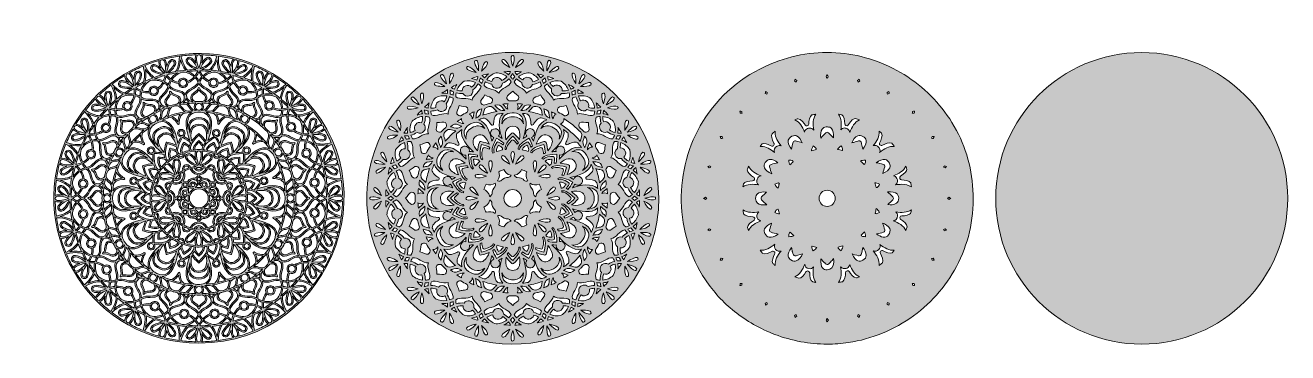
# Model space of a CAD drawing. Header units: inches. Extents: x -25 to 3711, y -26 to 945.
import ezdxf

# ---------------------------------------------------------------- set-up
doc = ezdxf.new("R2010")
doc.units = ezdxf.units.IN
doc.header["$MEASUREMENT"] = 0
doc.layers.add('_U+0421_U+043B_U+043E_U+0439 1', color=7, linetype='Continuous')

# ---------------------------------------------------------------- blocks, each defined once
blk = doc.blocks.new('block 2')
at = {"layer": '_U+0421_U+043B_U+043E_U+0439 1', "true_color": 0xff0000}
h = blk.add_hatch(color=1, dxfattribs=at)
h.dxf.hatch_style = 2
edge = h.paths.add_edge_path()
edge.add_spline(control_points=[(750.5, 772), (750.4, 772.1), (750.3, 772.2), (750.1, 772.3), (526, 944.8), (201.9, 855.1), (93.6, 599), (-24.9, 318.9), (179.6, 3), (488.8, 3), (892.5, 3), (1078.2, 519.1), (750.5, 772)], knot_values=[0, 0, 0, 0, 1, 1, 1, 2, 2, 2, 3, 3, 3, 4, 4, 4, 4], degree=3, periodic=1)
edge = h.paths.add_edge_path()
edge.add_spline(control_points=[(787.9, 733.7), (788.8, 732.8), (789.7, 731.9), (790.5, 731), (796.1, 722), (770.7, 708.8), (761.1, 704.3), (765.6, 713.9), (778.8, 739.2), (787.9, 733.7)], knot_values=[0, 0, 0, 0, 1, 1, 1, 2, 2, 2, 3, 3, 3, 3], degree=3, periodic=1)
edge = h.paths.add_edge_path()
edge.add_spline(control_points=[(831.9, 589.6), (824.5, 596.9), (816.4, 601), (809.1, 603.4), (811.8, 610.2), (815.2, 615.4), (817.2, 618.2), (822.5, 608.9), (827.4, 599.4), (831.9, 589.6)], knot_values=[0, 0, 0, 0, 1, 1, 1, 2, 2, 2, 3, 3, 3, 3], degree=3, periodic=1)
edge = h.paths.add_edge_path()
edge.add_spline(control_points=[(829.3, 665.7), (841.6, 662.4), (826.3, 637.6), (819, 627.1), (817.9, 639.8), (817, 669), (829.3, 665.7)], knot_values=[0, 0, 0, 0, 1, 1, 1, 2, 2, 2, 2], degree=3, periodic=1)
edge = h.paths.add_edge_path()
edge.add_spline(control_points=[(817.2, 245.9), (815.2, 248.7), (811.8, 253.9), (809.1, 260.6), (816.4, 263), (824.5, 267.1), (831.9, 274.4), (827.4, 264.7), (822.5, 255.1), (817.2, 245.9)], knot_values=[0, 0, 0, 0, 1, 1, 1, 2, 2, 2, 3, 3, 3, 3], degree=3, periodic=1)
edge = h.paths.add_edge_path()
edge.add_spline(control_points=[(819, 236.9), (825.8, 227.2), (836.2, 209.8), (833.6, 202), (831.8, 196.8), (814.7, 188.4), (819, 236.9)], knot_values=[0, 0, 0, 0, 1, 1, 1, 2, 2, 2, 2], degree=3, periodic=1)
edge = h.paths.add_edge_path()
edge.add_spline(control_points=[(647.2, 49.9), (638, 64.8), (629.5, 72.1), (624.9, 75.4), (633.8, 78.8), (640.6, 81.7), (647.8, 85), (646.1, 79), (644.3, 67.4), (647.2, 49.9)], knot_values=[0, 0, 0, 0, 1, 1, 1, 2, 2, 2, 3, 3, 3, 3], degree=3, periodic=1)
edge = h.paths.add_edge_path()
edge.add_spline(control_points=[(145.8, 274.4), (153.1, 267.1), (161.3, 263), (168.6, 260.6), (165.9, 253.8), (162.5, 248.6), (160.5, 245.8), (155.2, 255.1), (150.3, 264.6), (145.8, 274.4)], knot_values=[0, 0, 0, 0, 1, 1, 1, 2, 2, 2, 3, 3, 3, 3], degree=3, periodic=1)
edge = h.paths.add_edge_path()
edge.add_spline(control_points=[(153.9, 199.3), (149.7, 195.7), (130.9, 197.2), (158.7, 236.9), (159.8, 225.1), (160.1, 204.8), (153.9, 199.3)], knot_values=[0, 0, 0, 0, 1, 1, 1, 2, 2, 2, 2], degree=3, periodic=1)
edge = h.paths.add_edge_path()
edge.add_spline(control_points=[(160.4, 618.1), (162.5, 615.3), (165.9, 610.1), (168.6, 603.4), (161.3, 601), (153.1, 596.9), (145.8, 589.6), (150.3, 599.3), (155.2, 608.9), (160.4, 618.1)], knot_values=[0, 0, 0, 0, 1, 1, 1, 2, 2, 2, 3, 3, 3, 3], degree=3, periodic=1)
edge = h.paths.add_edge_path()
edge.add_spline(control_points=[(158.7, 627.1), (151.9, 636.8), (141.5, 654.2), (144.1, 662), (145.9, 667.1), (163, 675.7), (158.7, 627.1)], knot_values=[0, 0, 0, 0, 1, 1, 1, 2, 2, 2, 2], degree=3, periodic=1)
edge = h.paths.add_edge_path()
edge.add_spline(control_points=[(330.5, 814.1), (339.7, 799.2), (348.1, 791.9), (352.8, 788.6), (343.8, 785.2), (337.1, 782.3), (329.9, 779), (331.5, 785), (333.4, 796.6), (330.5, 814.1)], knot_values=[0, 0, 0, 0, 1, 1, 1, 2, 2, 2, 3, 3, 3, 3], degree=3, periodic=1)
edge = h.paths.add_edge_path()
edge.add_spline(control_points=[(769, 631.4), (776.6, 625.2), (785, 622), (792.6, 620.4), (790.7, 613.7), (788, 608.9), (786.6, 606.8), (768.1, 602), (752, 627.2), (734.2, 620.3), (745.5, 635.7), (725.4, 657.7), (734.7, 674.4), (737.1, 675.1), (742.5, 676.4), (749.5, 676.6), (749.2, 669.8), (750, 662.2), (752.9, 654.4), (739.5, 643.5), (754.1, 622.3), (769, 631.4)], knot_values=[0, 0, 0, 0, 1, 1, 1, 2, 2, 2, 3, 3, 3, 4, 4, 4, 5, 5, 5, 6, 6, 6, 7, 7, 7, 7], degree=3, periodic=1)
edge = h.paths.add_edge_path()
edge.add_spline(control_points=[(761.8, 653.5), (772.7, 653.5), (775.9, 638.2), (765.4, 634.1), (760.7, 632.2), (755.3, 634.2), (752.9, 638.6), (749.3, 645.2), (754.1, 653.5), (761.8, 653.5)], knot_values=[0, 0, 0, 0, 1, 1, 1, 2, 2, 2, 3, 3, 3, 3], degree=3, periodic=1)
edge = h.paths.add_edge_path()
edge.add_spline(control_points=[(828.7, 492.5), (811.8, 489.9), (813.5, 464.1), (831.2, 464.6), (834.6, 455.5), (840.3, 448.5), (846.1, 443.2), (841.1, 438.4), (836.3, 435.6), (834.1, 434.5), (815.7, 439.6), (814.4, 469.5), (795.5, 472.4), (813, 480), (806.6, 509.3), (823, 519), (825.4, 518.4), (830.8, 517), (836.9, 513.6), (833.3, 507.9), (830.1, 500.8), (828.7, 492.5)], knot_values=[0, 0, 0, 0, 1, 1, 1, 2, 2, 2, 3, 3, 3, 4, 4, 4, 5, 5, 5, 6, 6, 6, 7, 7, 7, 7], degree=3, periodic=1)
edge = h.paths.add_edge_path()
edge.add_spline(control_points=[(840.6, 481.3), (842.2, 475.4), (838.3, 469.5), (832.2, 468.7), (823.4, 467.5), (817.5, 477.5), (822.8, 484.7), (827.8, 491.3), (838.4, 489.4), (840.6, 481.3)], knot_values=[0, 0, 0, 0, 1, 1, 1, 2, 2, 2, 3, 3, 3, 3], degree=3, periodic=1)
edge = h.paths.add_edge_path()
edge.add_spline(control_points=[(821.4, 398.5), (813.5, 390.6), (817.6, 377.4), (828, 374.9), (828.9, 365.2), (832.6, 357), (836.8, 350.4), (830.7, 347), (825.4, 345.6), (823, 345), (806.6, 354.7), (813, 384), (795.5, 391.6), (814.4, 394.5), (815.7, 424.4), (834.1, 429.5), (836.3, 428.4), (841.1, 425.6), (846.1, 420.7), (841.2, 416.1), (836.3, 410.2), (832.8, 402.5), (828.5, 403), (824.3, 401.4), (821.4, 398.5)], knot_values=[0, 0, 0, 0, 1, 1, 1, 2, 2, 2, 3, 3, 3, 4, 4, 4, 5, 5, 5, 6, 6, 6, 7, 7, 7, 8, 8, 8, 8], degree=3, periodic=1)
edge = h.paths.add_edge_path()
edge.add_spline(control_points=[(838.4, 395.6), (847.4, 386.7), (834.8, 372.6), (824.9, 380.8), (822.8, 382.5), (821.6, 384.9), (821.3, 387.6), (820.4, 397), (831.8, 402.3), (838.4, 395.6)], knot_values=[0, 0, 0, 0, 1, 1, 1, 2, 2, 2, 3, 3, 3, 3], degree=3, periodic=1)
edge = h.paths.add_edge_path()
edge.add_spline(control_points=[(772, 234.5), (769.1, 236.6), (765.5, 237.5), (762.1, 237.1), (750.1, 235.6), (745.5, 221), (754, 213), (750, 204.1), (749, 195.2), (749.4, 187.3), (742.5, 187.5), (737.1, 188.9), (734.7, 189.6), (725.4, 206.2), (745.5, 228.3), (734.2, 243.7), (752, 236.8), (768.1, 262), (786.6, 257.2), (787.9, 255.1), (790.6, 250.3), (792.5, 243.6), (785.9, 242.1), (778.8, 239.3), (772, 234.5)], knot_values=[0, 0, 0, 0, 1, 1, 1, 2, 2, 2, 3, 3, 3, 4, 4, 4, 5, 5, 5, 6, 6, 6, 7, 7, 7, 8, 8, 8, 8], degree=3, periodic=1)
edge = h.paths.add_edge_path()
edge.add_spline(control_points=[(772.4, 218.1), (767.9, 210.3), (756.3, 211.9), (754, 220.5), (752.7, 225.2), (755, 230), (759.2, 232.1), (768, 236.5), (777.4, 226.8), (772.4, 218.1)], knot_values=[0, 0, 0, 0, 1, 1, 1, 2, 2, 2, 3, 3, 3, 3], degree=3, periodic=1)
edge = h.paths.add_edge_path()
edge.add_spline(control_points=[(749.7, 183.5), (750.5, 176.7), (752.2, 171.1), (753.5, 167.4), (749.8, 168.7), (744.2, 170.4), (737.4, 171.1), (737.3, 177), (736.4, 181.9), (735.6, 185.1), (735.7, 185.1), (735.8, 185.2), (735.8, 185.2), (738.9, 184.4), (743.8, 183.5), (749.7, 183.5)], knot_values=[0, 0, 0, 0, 1, 1, 1, 2, 2, 2, 3, 3, 3, 4, 4, 4, 5, 5, 5, 5], degree=3, periodic=1)
edge = h.paths.add_edge_path()
edge.add_spline(control_points=[(729.6, 191.3), (711.3, 197.7), (690.6, 179.5), (678.2, 190.9), (668.3, 200), (675.3, 214.3), (678.7, 217.2), (678.3, 213), (679.1, 207.6), (683.7, 203.5), (693.5, 194.4), (708.6, 206.6), (718.7, 199.3), (720.5, 198), (722.8, 200.3), (721.5, 202.1), (714.2, 212.2), (726.4, 227.3), (717.4, 237.2), (713.2, 241.8), (707.8, 242.5), (703.6, 242.2), (706, 244.9), (720.4, 253), (730, 242.6), (741.3, 230.2), (723.1, 209.5), (729.6, 191.3)], knot_values=[0, 0, 0, 0, 1, 1, 1, 2, 2, 2, 3, 3, 3, 4, 4, 4, 5, 5, 5, 6, 6, 6, 7, 7, 7, 8, 8, 8, 9, 9, 9, 9], degree=3, periodic=1)
edge = h.paths.add_edge_path()
edge.add_spline(control_points=[(676, 107.9), (672.8, 110.1), (667.8, 113.2), (661.4, 115.7), (662.8, 121.4), (663.2, 126.4), (663.3, 129.6), (663.3, 129.6), (663.5, 129.7), (663.5, 129.7), (666.3, 128.1), (670.8, 126), (676.5, 124.4), (675.5, 117.7), (675.7, 111.8), (676, 107.9)], knot_values=[0, 0, 0, 0, 1, 1, 1, 2, 2, 2, 3, 3, 3, 4, 4, 4, 5, 5, 5, 5], degree=3, periodic=1)
edge = h.paths.add_edge_path()
edge.add_spline(control_points=[(626.1, 127.3), (615.5, 130.1), (605.8, 120.2), (608.9, 109.7), (601, 104.1), (595.7, 96.8), (592.2, 89.8), (586.2, 93.4), (582.3, 97.3), (580.6, 99.1), (580.8, 118.2), (609.3, 127.3), (607.2, 146.3), (619.1, 131.4), (645.7, 145.1), (659.3, 131.8), (659.4, 129.3), (659.3, 123.8), (657.6, 117), (651.2, 119), (643.6, 120.2), (635.3, 119.4), (633.5, 123.3), (630.1, 126.2), (626.1, 127.3)], knot_values=[0, 0, 0, 0, 1, 1, 1, 2, 2, 2, 3, 3, 3, 4, 4, 4, 5, 5, 5, 6, 6, 6, 7, 7, 7, 8, 8, 8, 8], degree=3, periodic=1)
edge = h.paths.add_edge_path()
edge.add_spline(control_points=[(627.5, 104.9), (619.3, 100.2), (609.7, 108.4), (613, 117.2), (614.5, 121.2), (618.5, 123.9), (622.9, 123.7), (632.9, 123.2), (636.2, 110), (627.5, 104.9)], knot_values=[0, 0, 0, 0, 1, 1, 1, 2, 2, 2, 3, 3, 3, 3], degree=3, periodic=1)
edge = h.paths.add_edge_path()
edge.add_spline(control_points=[(521.4, 89.6), (512.3, 86.2), (505.3, 80.6), (500.1, 74.7), (495.3, 79.8), (492.5, 84.5), (491.3, 86.7), (496.5, 105.1), (526.3, 106.5), (529.2, 125.4), (536.9, 107.9), (566.1, 114.3), (575.8, 97.9), (575.3, 95.4), (573.8, 90.1), (570.4, 84), (564.7, 87.6), (557.7, 90.7), (549.4, 92.1), (546.8, 108.8), (521, 107.6), (521.4, 89.6)], knot_values=[0, 0, 0, 0, 1, 1, 1, 2, 2, 2, 3, 3, 3, 4, 4, 4, 5, 5, 5, 6, 6, 6, 7, 7, 7, 7], degree=3, periodic=1)
edge = h.paths.add_edge_path()
edge.add_spline(control_points=[(538.1, 80.2), (530.3, 78.1), (523.4, 85.7), (526, 93.2), (527.9, 98.6), (533.8, 101.3), (539, 99.4), (548.1, 96), (547.6, 82.8), (538.1, 80.2)], knot_values=[0, 0, 0, 0, 1, 1, 1, 2, 2, 2, 3, 3, 3, 3], degree=3, periodic=1)
edge = h.paths.add_edge_path()
edge.add_spline(control_points=[(454.3, 100.4), (446.2, 107), (434.1, 102.7), (431.7, 92.9), (422, 91.9), (413.8, 88.3), (407.2, 84), (403.9, 90.1), (402.4, 95.4), (401.9, 97.9), (411.6, 114.3), (440.8, 107.9), (448.5, 125.4), (451.4, 106.5), (481.2, 105.1), (486.4, 86.7), (485.2, 84.5), (482.4, 79.7), (477.6, 74.7), (473, 79.7), (467, 84.5), (459.4, 88.1), (459.8, 92.5), (458.1, 97.3), (454.3, 100.4)], knot_values=[0, 0, 0, 0, 1, 1, 1, 2, 2, 2, 3, 3, 3, 4, 4, 4, 5, 5, 5, 6, 6, 6, 7, 7, 7, 8, 8, 8, 8], degree=3, periodic=1)
edge = h.paths.add_edge_path()
edge.add_spline(control_points=[(452.5, 82.4), (443.3, 73.2), (428.6, 87), (438.3, 96.6), (442.5, 100.9), (449.8, 100.5), (453.5, 95.5), (456.5, 91.4), (455.9, 85.8), (452.5, 82.4)], knot_values=[0, 0, 0, 0, 1, 1, 1, 2, 2, 2, 3, 3, 3, 3], degree=3, periodic=1)
edge = h.paths.add_edge_path()
edge.add_spline(control_points=[(372, 115.3), (369.3, 128.1), (352.1, 130.6), (345.9, 119.2), (336.3, 120.8), (327.4, 119.4), (319.9, 117), (318.3, 123.7), (318.2, 129.3), (318.3, 131.8), (332, 145.1), (358.5, 131.3), (370.5, 146.3), (368.4, 127.3), (396.9, 118.2), (397.1, 99.2), (395.4, 97.4), (391.4, 93.5), (385.4, 89.9), (382.3, 95.9), (377.8, 102.1), (371.3, 107.4), (372.3, 110), (372.5, 112.7), (372, 115.3)], knot_values=[0, 0, 0, 0, 1, 1, 1, 2, 2, 2, 3, 3, 3, 4, 4, 4, 5, 5, 5, 6, 6, 6, 7, 7, 7, 8, 8, 8, 8], degree=3, periodic=1)
edge = h.paths.add_edge_path()
edge.add_spline(control_points=[(367.1, 107.8), (363.5, 100.7), (353.4, 100.6), (349.5, 107.4), (345, 115.2), (352.2, 124.5), (360.8, 122.2), (367.1, 120.5), (370.1, 113.5), (367.1, 107.8)], knot_values=[0, 0, 0, 0, 1, 1, 1, 2, 2, 2, 3, 3, 3, 3], degree=3, periodic=1)
edge = h.paths.add_edge_path()
edge.add_spline(control_points=[(301.2, 124.4), (306.9, 126), (311.4, 128.1), (314.2, 129.7), (314.2, 129.7), (314.3, 129.6), (314.4, 129.6), (314.4, 126.4), (314.8, 121.4), (316.3, 115.7), (310, 113.2), (304.9, 110.1), (301.7, 107.8), (302.1, 111.7), (302.2, 117.6), (301.2, 124.4)], knot_values=[0, 0, 0, 0, 1, 1, 1, 2, 2, 2, 3, 3, 3, 4, 4, 4, 5, 5, 5, 5], degree=3, periodic=1)
edge = h.paths.add_edge_path()
edge.add_spline(control_points=[(247.7, 242.6), (256.8, 252.5), (271.1, 245.5), (274, 242.2), (269.9, 242.5), (264.5, 241.8), (260.3, 237.2), (251.3, 227.3), (263.5, 212.2), (256.2, 202.1), (254.8, 200.3), (257.1, 198), (259, 199.3), (269.1, 206.7), (284.2, 194.4), (294, 203.5), (298.6, 207.6), (299.3, 213), (299, 217.2), (301.7, 214.8), (309.9, 200.4), (299.5, 190.9), (287.1, 179.5), (266.4, 197.7), (248.1, 191.3), (254.6, 209.5), (236.4, 230.2), (247.7, 242.6)], knot_values=[0, 0, 0, 0, 1, 1, 1, 2, 2, 2, 3, 3, 3, 4, 4, 4, 5, 5, 5, 6, 6, 6, 7, 7, 7, 8, 8, 8, 9, 9, 9, 9], degree=3, periodic=1)
edge = h.paths.add_edge_path()
edge.add_spline(control_points=[(228.2, 187.4), (228.5, 194.2), (227.7, 201.8), (224.8, 209.6), (227.5, 211.8), (229.5, 215.3), (229.9, 219.1), (231.2, 230.8), (218.4, 238.6), (208.6, 232.6), (201.1, 238.8), (192.7, 242), (185.1, 243.6), (187, 250.3), (189.7, 255.1), (191.1, 257.2), (209.6, 262), (225.7, 236.8), (243.5, 243.7), (232.2, 228.3), (252.3, 206.3), (243, 189.6), (240.6, 188.9), (235.2, 187.6), (228.2, 187.4)], knot_values=[0, 0, 0, 0, 1, 1, 1, 2, 2, 2, 3, 3, 3, 4, 4, 4, 5, 5, 5, 6, 6, 6, 7, 7, 7, 8, 8, 8, 8], degree=3, periodic=1)
edge = h.paths.add_edge_path()
edge.add_spline(control_points=[(242.1, 185.1), (241.3, 181.9), (240.4, 177), (240.3, 171.1), (233.6, 170.3), (227.9, 168.7), (224.2, 167.3), (225.6, 171), (227.2, 176.7), (227.9, 183.5), (233.9, 183.5), (238.8, 184.4), (241.9, 185.2), (241.9, 185.2), (242, 185.1), (242.1, 185.1)], knot_values=[0, 0, 0, 0, 1, 1, 1, 2, 2, 2, 3, 3, 3, 4, 4, 4, 5, 5, 5, 5], degree=3, periodic=1)
edge = h.paths.add_edge_path()
edge.add_spline(control_points=[(215.9, 210.5), (206.3, 210.5), (202.2, 222.7), (209.9, 228.6), (217.8, 234.6), (228.8, 226.6), (225.4, 217.1), (223.9, 213.2), (220.1, 210.5), (215.9, 210.5)], knot_values=[0, 0, 0, 0, 1, 1, 1, 2, 2, 2, 3, 3, 3, 3], degree=3, periodic=1)
edge = h.paths.add_edge_path()
edge.add_spline(control_points=[(149, 371.5), (151.9, 371.9), (154.7, 373.3), (156.9, 375.6), (165.7, 384.8), (158.7, 399.7), (146.5, 399.4), (143, 408.5), (137.4, 415.5), (131.6, 420.8), (136.6, 425.6), (141.4, 428.4), (143.6, 429.5), (162, 424.4), (163.3, 394.5), (182.2, 391.6), (164.7, 384), (171.1, 354.7), (154.7, 345), (152.3, 345.6), (146.9, 347), (140.8, 350.4), (144.4, 356.1), (147.6, 363.2), (149, 371.5)], knot_values=[0, 0, 0, 0, 1, 1, 1, 2, 2, 2, 3, 3, 3, 4, 4, 4, 5, 5, 5, 6, 6, 6, 7, 7, 7, 8, 8, 8, 8], degree=3, periodic=1)
edge = h.paths.add_edge_path()
edge.add_spline(control_points=[(141.7, 376.6), (132.9, 381.7), (136.4, 395.5), (146.9, 395.4), (157.5, 395.3), (160.8, 380.7), (151, 376.2), (148.1, 374.9), (144.6, 375), (141.7, 376.6)], knot_values=[0, 0, 0, 0, 1, 1, 1, 2, 2, 2, 3, 3, 3, 3], degree=3, periodic=1)
edge = h.paths.add_edge_path()
edge.add_spline(control_points=[(156.3, 485.4), (154.5, 487.2), (152.2, 488.5), (149.7, 489.1), (148.8, 498.8), (145.1, 507), (140.8, 513.6), (146.9, 517), (152.3, 518.4), (154.7, 519), (171.1, 509.3), (164.7, 480), (182.2, 472.4), (163.3, 469.5), (162, 439.6), (143.6, 434.5), (141.4, 435.6), (136.6, 438.4), (131.5, 443.3), (136.5, 447.9), (141.4, 453.8), (144.9, 461.5), (157.8, 460.2), (165.8, 475.9), (156.3, 485.4)], knot_values=[0, 0, 0, 0, 1, 1, 1, 2, 2, 2, 3, 3, 3, 4, 4, 4, 5, 5, 5, 6, 6, 6, 7, 7, 7, 8, 8, 8, 8], degree=3, periodic=1)
edge = h.paths.add_edge_path()
edge.add_spline(control_points=[(139.2, 468.4), (135.3, 472.3), (135.3, 478.7), (139.2, 482.6), (145.5, 488.9), (156.4, 484.4), (156.4, 475.5), (156.4, 466.5), (145.5, 462.1), (139.2, 468.4)], knot_values=[0, 0, 0, 0, 1, 1, 1, 2, 2, 2, 3, 3, 3, 3], degree=3, periodic=1)
edge = h.paths.add_edge_path()
edge.add_spline(control_points=[(164.2, 549.5), (167.6, 548.2), (171.4, 548.2), (175, 549.8), (185.9, 554.7), (186, 569.6), (176, 575), (177.6, 584.6), (176.3, 593.4), (173.8, 600.9), (180.6, 602.6), (186.1, 602.6), (188.6, 602.5), (201.9, 588.9), (188.2, 562.3), (203.1, 550.4), (184.1, 552.5), (175.1, 524), (156, 523.7), (154.2, 525.4), (150.3, 529.4), (146.7, 535.4), (152.7, 538.6), (158.9, 543), (164.2, 549.5)], knot_values=[0, 0, 0, 0, 1, 1, 1, 2, 2, 2, 3, 3, 3, 4, 4, 4, 5, 5, 5, 6, 6, 6, 7, 7, 7, 8, 8, 8, 8], degree=3, periodic=1)
edge = h.paths.add_edge_path()
edge.add_spline(control_points=[(169.3, 572.7), (182, 572.7), (183.2, 552.5), (169.2, 552.6), (155.8, 552.7), (156.2, 572.7), (169.3, 572.7)], knot_values=[0, 0, 0, 0, 1, 1, 1, 2, 2, 2, 2], degree=3, periodic=1)
edge = h.paths.add_edge_path()
edge.add_spline(control_points=[(205.7, 629.5), (209, 627.1), (213.5, 626.2), (217.6, 627.3), (228.2, 630.1), (231.6, 643.6), (223.7, 651), (227.7, 659.9), (228.7, 668.8), (228.3, 676.7), (235.2, 676.5), (240.6, 675.1), (243, 674.4), (252.3, 657.8), (232.2, 635.7), (243.5, 620.3), (225.7, 627.2), (209.6, 602), (191.1, 606.8), (189.8, 608.9), (187.1, 613.7), (185.2, 620.4), (191.7, 621.9), (198.9, 624.7), (205.7, 629.5)], knot_values=[0, 0, 0, 0, 1, 1, 1, 2, 2, 2, 3, 3, 3, 4, 4, 4, 5, 5, 5, 6, 6, 6, 7, 7, 7, 8, 8, 8, 8], degree=3, periodic=1)
edge = h.paths.add_edge_path()
edge.add_spline(control_points=[(205.3, 645.9), (210.4, 654.9), (223.5, 651), (224, 641.4), (224.3, 637.5), (222.1, 633.7), (218.5, 631.9), (209.5, 627.4), (200.3, 637.4), (205.3, 645.9)], knot_values=[0, 0, 0, 0, 1, 1, 1, 2, 2, 2, 3, 3, 3, 3], degree=3, periodic=1)
edge = h.paths.add_edge_path()
edge.add_spline(control_points=[(227.9, 680.5), (227.2, 687.3), (225.5, 692.9), (224.2, 696.6), (227.8, 695.3), (233.5, 693.6), (240.3, 692.9), (240.4, 687), (241.3, 682.1), (242.1, 678.9), (242, 678.9), (241.9, 678.8), (241.9, 678.8), (238.8, 679.6), (233.9, 680.5), (227.9, 680.5)], knot_values=[0, 0, 0, 0, 1, 1, 1, 2, 2, 2, 3, 3, 3, 4, 4, 4, 5, 5, 5, 5], degree=3, periodic=1)
edge = h.paths.add_edge_path()
edge.add_spline(control_points=[(248.1, 672.7), (266.4, 666.3), (287.1, 684.4), (299.5, 673.1), (309.4, 664), (302.3, 649.7), (299, 646.8), (299.3, 651), (298.6, 656.4), (294, 660.5), (284.2, 669.6), (269.1, 657.4), (259, 664.7), (257.1, 666), (254.8, 663.7), (256.2, 661.9), (263.5, 651.8), (251.3, 636.7), (260.3, 626.8), (263.9, 622.9), (268.8, 621.4), (274, 621.8), (271.6, 619.1), (257.3, 611), (247.7, 621.4), (236.4, 633.8), (254.6, 654.5), (248.1, 672.7)], knot_values=[0, 0, 0, 0, 1, 1, 1, 2, 2, 2, 3, 3, 3, 4, 4, 4, 5, 5, 5, 6, 6, 6, 7, 7, 7, 8, 8, 8, 9, 9, 9, 9], degree=3, periodic=1)
edge = h.paths.add_edge_path()
edge.add_spline(control_points=[(301.7, 756.1), (304.9, 753.9), (309.9, 750.8), (316.3, 748.3), (314.8, 742.6), (314.4, 737.6), (314.4, 734.4), (314.3, 734.4), (314.2, 734.3), (314.2, 734.3), (311.4, 735.9), (306.9, 738), (301.2, 739.6), (302.2, 746.3), (302, 752.2), (301.7, 756.1)], knot_values=[0, 0, 0, 0, 1, 1, 1, 2, 2, 2, 3, 3, 3, 4, 4, 4, 5, 5, 5, 5], degree=3, periodic=1)
edge = h.paths.add_edge_path()
edge.add_spline(control_points=[(359.8, 737), (367.1, 739.5), (370.8, 747.2), (368.7, 754.3), (376.7, 759.9), (382, 767.2), (385.5, 774.2), (391.5, 770.6), (395.4, 766.7), (397.1, 764.9), (396.9, 745.8), (368.4, 736.7), (370.5, 717.7), (358.6, 732.6), (332, 718.9), (318.4, 732.2), (318.3, 734.7), (318.4, 740.2), (320.1, 747), (326.5, 745), (334.1, 743.8), (342.4, 744.6), (345.3, 738.1), (352.8, 734.6), (359.8, 737)], knot_values=[0, 0, 0, 0, 1, 1, 1, 2, 2, 2, 3, 3, 3, 4, 4, 4, 5, 5, 5, 6, 6, 6, 7, 7, 7, 8, 8, 8, 8], degree=3, periodic=1)
edge = h.paths.add_edge_path()
edge.add_spline(control_points=[(350.2, 759.1), (358.9, 764), (368.7, 754.6), (364.3, 745.8), (364.3, 745.8), (364.2, 745.8), (364.2, 745.8), (362.3, 742), (358, 739.7), (353.7, 740.4), (344.5, 741.8), (341.9, 754.3), (350.2, 759.1)], knot_values=[0, 0, 0, 0, 1, 1, 1, 2, 2, 2, 3, 3, 3, 4, 4, 4, 4], degree=3, periodic=1)
edge = h.paths.add_edge_path()
edge.add_spline(control_points=[(456.2, 774.4), (465.4, 777.8), (472.4, 783.4), (477.6, 789.3), (482.4, 784.2), (485.2, 779.5), (486.4, 777.3), (481.2, 758.9), (451.4, 757.5), (448.5, 738.6), (440.8, 756.1), (411.6, 749.7), (401.9, 766.1), (402.4, 768.6), (403.9, 773.9), (407.3, 780), (413, 776.4), (420, 773.3), (428.3, 771.9), (430.9, 754.8), (456.7, 756.9), (456.2, 774.4)], knot_values=[0, 0, 0, 0, 1, 1, 1, 2, 2, 2, 3, 3, 3, 4, 4, 4, 5, 5, 5, 6, 6, 6, 7, 7, 7, 7], degree=3, periodic=1)
edge = h.paths.add_edge_path()
edge.add_spline(control_points=[(433.5, 779.1), (440, 790.3), (457.8, 780.9), (450.9, 769), (447.4, 763), (439, 762.2), (434.5, 767.6), (431.8, 770.8), (431.3, 775.4), (433.5, 779.1)], knot_values=[0, 0, 0, 0, 1, 1, 1, 2, 2, 2, 3, 3, 3, 3], degree=3, periodic=1)
edge = h.paths.add_edge_path()
edge.add_spline(control_points=[(546, 771.1), (555.7, 772.1), (563.9, 775.7), (570.4, 780), (573.8, 773.9), (575.3, 768.6), (575.8, 766.1), (566.1, 749.7), (536.9, 756.1), (529.2, 738.6), (526.3, 757.5), (496.5, 758.9), (491.3, 777.3), (492.5, 779.5), (495.3, 784.3), (500.1, 789.3), (504.7, 784.3), (510.7, 779.4), (518.3, 775.9), (516.5, 758.9), (541.8, 754), (546, 771.1)], knot_values=[0, 0, 0, 0, 1, 1, 1, 2, 2, 2, 3, 3, 3, 4, 4, 4, 5, 5, 5, 6, 6, 6, 7, 7, 7, 7], degree=3, periodic=1)
edge = h.paths.add_edge_path()
edge.add_spline(control_points=[(522.3, 774.3), (522.1, 780), (526.7, 784.5), (532.3, 784.5), (540.8, 784.5), (545.3, 774.8), (540.2, 768.3), (534.4, 760.9), (522.5, 764.8), (522.3, 774.3)], knot_values=[0, 0, 0, 0, 1, 1, 1, 2, 2, 2, 3, 3, 3, 3], degree=3, periodic=1)
edge = h.paths.add_edge_path()
edge.add_spline(control_points=[(631.8, 744.8), (641.4, 743.2), (650.3, 744.6), (657.7, 747), (659.4, 740.3), (659.4, 734.7), (659.3, 732.2), (645.7, 718.9), (619.1, 732.7), (607.2, 717.7), (609.3, 736.7), (580.8, 745.8), (580.6, 764.8), (582.3, 766.6), (586.3, 770.5), (592.3, 774.1), (595.4, 768.1), (599.9, 761.9), (606.3, 756.6), (600.2, 740.5), (623.3, 729.3), (631.8, 744.8)], knot_values=[0, 0, 0, 0, 1, 1, 1, 2, 2, 2, 3, 3, 3, 4, 4, 4, 5, 5, 5, 6, 6, 6, 7, 7, 7, 7], degree=3, periodic=1)
edge = h.paths.add_edge_path()
edge.add_spline(control_points=[(610.6, 756.2), (614.2, 763.3), (624.3, 763.4), (628.2, 756.6), (630.5, 752.5), (629.8, 747.3), (626.3, 744.2), (617.9, 736.5), (605.4, 746.4), (610.6, 756.2)], knot_values=[0, 0, 0, 0, 1, 1, 1, 2, 2, 2, 3, 3, 3, 3], degree=3, periodic=1)
edge = h.paths.add_edge_path()
edge.add_spline(control_points=[(676.5, 739.6), (670.8, 738), (666.3, 735.9), (663.5, 734.3), (663.5, 734.3), (663.3, 734.4), (663.3, 734.4), (663.2, 737.6), (662.8, 742.6), (661.4, 748.3), (667.7, 750.8), (672.7, 753.9), (676, 756.2), (675.6, 752.2), (675.4, 746.4), (676.5, 739.6)], knot_values=[0, 0, 0, 0, 1, 1, 1, 2, 2, 2, 3, 3, 3, 4, 4, 4, 5, 5, 5, 5], degree=3, periodic=1)
edge = h.paths.add_edge_path()
edge.add_spline(control_points=[(729.9, 621.4), (720.9, 611.5), (706.6, 618.5), (703.6, 621.8), (708.9, 621.4), (713.8, 622.9), (717.4, 626.8), (726.4, 636.7), (714.2, 651.8), (721.5, 661.9), (722.8, 663.7), (720.5, 666), (718.7, 664.7), (708.6, 657.4), (693.5, 669.6), (683.7, 660.5), (679.1, 656.4), (678.3, 651), (678.7, 646.8), (676, 649.2), (667.8, 663.6), (678.2, 673.1), (690.6, 684.4), (711.3, 666.3), (729.6, 672.7), (723.1, 654.5), (741.3, 633.8), (729.9, 621.4)], knot_values=[0, 0, 0, 0, 1, 1, 1, 2, 2, 2, 3, 3, 3, 4, 4, 4, 5, 5, 5, 6, 6, 6, 7, 7, 7, 8, 8, 8, 9, 9, 9, 9], degree=3, periodic=1)
edge = h.paths.add_edge_path()
edge.add_spline(control_points=[(725.4, 250.5), (720.5, 252.3), (715.3, 251.9), (710.8, 250.5), (714.5, 255.1), (718.1, 259.8), (721.6, 264.6), (721.4, 259.9), (722.3, 254.7), (725.4, 250.5)], knot_values=[0, 0, 0, 0, 1, 1, 1, 2, 2, 2, 3, 3, 3, 3], degree=3, periodic=1)
edge = h.paths.add_edge_path()
edge.add_spline(control_points=[(714.5, 261.9), (714.4, 274.5), (703.5, 278.8), (709.8, 295.4), (710.4, 285.7), (720.4, 279.7), (729.1, 283.3), (724.6, 275.9), (719.7, 268.8), (714.5, 261.9)], knot_values=[0, 0, 0, 0, 1, 1, 1, 2, 2, 2, 3, 3, 3, 3], degree=3, periodic=1)
edge = h.paths.add_edge_path()
edge.add_spline(control_points=[(715.7, 205.1), (705, 208), (693.1, 200.3), (686.4, 206.4), (680.6, 211.7), (683, 219.9), (683.7, 221.7), (686.2, 224.1), (689.6, 227.4), (690.2, 227.9), (690.4, 228), (690.6, 228.1), (690.8, 228.3), (690.9, 228.4), (699.1, 237.2), (699.1, 237.2), (700.9, 237.8), (709.2, 240.3), (714.4, 234.5), (720.6, 227.8), (712.8, 215.9), (715.7, 205.1)], knot_values=[0, 0, 0, 0, 1, 1, 1, 2, 2, 2, 3, 3, 3, 4, 4, 4, 5, 5, 5, 6, 6, 6, 7, 7, 7, 7], degree=3, periodic=1)
edge = h.paths.add_edge_path()
edge.add_spline(control_points=[(603, 156.5), (599.7, 160.5), (595, 162.7), (590.5, 163.8), (595.9, 165.9), (601.3, 168.1), (606.6, 170.5), (604.2, 166.5), (602.4, 161.7), (603, 156.5)], knot_values=[0, 0, 0, 0, 1, 1, 1, 2, 2, 2, 3, 3, 3, 3], degree=3, periodic=1)
edge = h.paths.add_edge_path()
edge.add_spline(control_points=[(371.1, 170.5), (376.4, 168.1), (381.8, 165.9), (387.2, 163.8), (382.7, 162.7), (378, 160.5), (374.7, 156.5), (375.2, 161.7), (373.5, 166.5), (371.1, 170.5)], knot_values=[0, 0, 0, 0, 1, 1, 1, 2, 2, 2, 3, 3, 3, 3], degree=3, periodic=1)
edge = h.paths.add_edge_path()
edge.add_spline(control_points=[(263.2, 234.5), (268.5, 240.3), (276.7, 237.8), (278.6, 237.2), (281, 234.6), (284.3, 231.2), (284.7, 230.7), (284.8, 230.4), (285, 230.2), (285.2, 230), (285.2, 230), (294, 221.7), (294, 221.7), (294.6, 220), (297.1, 211.7), (291.3, 206.4), (284.6, 200.3), (272.7, 208), (262, 205.1), (264.9, 215.9), (257.1, 227.8), (263.2, 234.5)], knot_values=[0, 0, 0, 0, 1, 1, 1, 2, 2, 2, 3, 3, 3, 4, 4, 4, 5, 5, 5, 6, 6, 6, 7, 7, 7, 7], degree=3, periodic=1)
edge = h.paths.add_edge_path()
edge.add_spline(control_points=[(256.1, 264.6), (259.5, 259.8), (263.1, 255.1), (266.9, 250.5), (262.4, 251.9), (257.2, 252.3), (252.3, 250.5), (255.3, 254.7), (256.3, 259.9), (256.1, 264.6)], knot_values=[0, 0, 0, 0, 1, 1, 1, 2, 2, 2, 3, 3, 3, 3], degree=3, periodic=1)
edge = h.paths.add_edge_path()
edge.add_spline(control_points=[(263, 262.3), (257.8, 269), (253, 276.1), (248.5, 283.3), (257.4, 279.7), (267.1, 285.8), (267.9, 295.2), (273.7, 278.9), (262.9, 274.8), (263, 262.3)], knot_values=[0, 0, 0, 0, 1, 1, 1, 2, 2, 2, 3, 3, 3, 3], degree=3, periodic=1)
edge = h.paths.add_edge_path()
edge.add_spline(control_points=[(252.3, 613.5), (257, 611.7), (262.1, 612), (266.9, 613.5), (263.1, 608.9), (259.6, 604.2), (256.1, 599.4), (256.3, 604.1), (255.3, 609.3), (252.3, 613.5)], knot_values=[0, 0, 0, 0, 1, 1, 1, 2, 2, 2, 3, 3, 3, 3], degree=3, periodic=1)
edge = h.paths.add_edge_path()
edge.add_spline(control_points=[(263.2, 602.1), (263.3, 589.5), (274.2, 585.2), (267.9, 568.6), (267.2, 578.2), (257.4, 584.3), (248.5, 580.7), (253.1, 588), (258, 595.2), (263.2, 602.1)], knot_values=[0, 0, 0, 0, 1, 1, 1, 2, 2, 2, 3, 3, 3, 3], degree=3, periodic=1)
edge = h.paths.add_edge_path()
edge.add_spline(control_points=[(262, 658.9), (272.7, 656), (284.6, 663.7), (291.3, 657.6), (297.1, 652.3), (294.7, 644.1), (294, 642.3), (291.5, 639.9), (288, 636.6), (287.5, 636.1), (287.3, 636), (287, 635.9), (286.8, 635.7), (286.8, 635.6), (278.6, 626.8), (278.6, 626.8), (276.8, 626.2), (268.5, 623.8), (263.2, 629.5), (257.1, 636.2), (264.9, 648.1), (262, 658.9)], knot_values=[0, 0, 0, 0, 1, 1, 1, 2, 2, 2, 3, 3, 3, 4, 4, 4, 5, 5, 5, 6, 6, 6, 7, 7, 7, 7], degree=3, periodic=1)
edge = h.paths.add_edge_path()
edge.add_spline(control_points=[(374.7, 707.5), (378, 703.5), (382.7, 701.3), (387.2, 700.2), (381.8, 698.1), (376.4, 695.9), (371.1, 693.5), (373.5, 697.5), (375.2, 702.3), (374.7, 707.5)], knot_values=[0, 0, 0, 0, 1, 1, 1, 2, 2, 2, 3, 3, 3, 3], degree=3, periodic=1)
edge = h.paths.add_edge_path()
edge.add_spline(control_points=[(606.6, 693.5), (601.3, 695.9), (595.9, 698.1), (590.5, 700.2), (595, 701.3), (599.7, 703.5), (603, 707.5), (602.4, 702.3), (604.2, 697.5), (606.6, 693.5)], knot_values=[0, 0, 0, 0, 1, 1, 1, 2, 2, 2, 3, 3, 3, 3], degree=3, periodic=1)
edge = h.paths.add_edge_path()
edge.add_spline(control_points=[(670.3, 653.9), (665.7, 657.7), (661, 661.3), (656.3, 664.8), (661.3, 664.6), (666.3, 665.6), (670.4, 668.6), (668.5, 663.6), (669, 658.4), (670.3, 653.9)], knot_values=[0, 0, 0, 0, 1, 1, 1, 2, 2, 2, 3, 3, 3, 3], degree=3, periodic=1)
edge = h.paths.add_edge_path()
edge.add_spline(control_points=[(691.5, 628.8), (696.1, 622.9), (696.2, 617.1), (692.5, 608.3), (690.5, 603.5), (690.2, 598.9), (690.7, 594.8), (672, 618), (649.5, 637.6), (624.8, 652.9), (634.8, 653.1), (641.2, 663.3), (637.5, 672.3), (657.3, 660), (675.4, 645.4), (691.5, 628.8)], knot_values=[0, 0, 0, 0, 1, 1, 1, 2, 2, 2, 3, 3, 3, 4, 4, 4, 5, 5, 5, 5], degree=3, periodic=1)
edge = h.paths.add_edge_path()
edge.add_spline(control_points=[(714.4, 629.5), (709.1, 623.7), (700.9, 626.2), (699.1, 626.8), (694.5, 631.8), (690.4, 636), (683.7, 642.3), (683, 644), (680.6, 652.3), (686.4, 657.6), (693.1, 663.7), (705, 656), (715.7, 658.9), (712.8, 648.1), (720.6, 636.2), (714.4, 629.5)], knot_values=[0, 0, 0, 0, 1, 1, 1, 2, 2, 2, 3, 3, 3, 4, 4, 4, 5, 5, 5, 5], degree=3, periodic=1)
edge = h.paths.add_edge_path()
edge.add_spline(control_points=[(721.6, 599.4), (718.1, 604.2), (714.5, 608.9), (710.8, 613.5), (715.6, 612), (720.6, 611.7), (725.4, 613.5), (722.3, 609.3), (721.4, 604.1), (721.6, 599.4)], knot_values=[0, 0, 0, 0, 1, 1, 1, 2, 2, 2, 3, 3, 3, 3], degree=3, periodic=1)
edge = h.paths.add_edge_path()
edge.add_spline(control_points=[(714.7, 601.7), (719.8, 595), (724.6, 587.9), (729.1, 580.7), (720.3, 584.3), (710.6, 578.2), (709.8, 568.8), (704, 585.1), (714.8, 589.2), (714.7, 601.7)], knot_values=[0, 0, 0, 0, 1, 1, 1, 2, 2, 2, 3, 3, 3, 3], degree=3, periodic=1)
edge = h.paths.add_edge_path()
edge.add_spline(control_points=[(757.7, 519.2), (747.1, 526.7), (736.1, 519.6), (726.2, 536.7), (724.9, 539.7), (723.5, 542.7), (722.1, 545.7), (725.5, 543.5), (729.8, 541.8), (735, 541.6), (751.6, 541), (753.1, 533.3), (757.7, 519.2)], knot_values=[0, 0, 0, 0, 1, 1, 1, 2, 2, 2, 3, 3, 3, 4, 4, 4, 4], degree=3, periodic=1)
edge = h.paths.add_edge_path()
edge.add_spline(control_points=[(750.4, 549.8), (754.6, 547.1), (759.4, 545.6), (764.3, 546.1), (760.3, 542.8), (758.1, 538.2), (757, 533.6), (755, 539.1), (752.7, 544.5), (750.4, 549.8)], knot_values=[0, 0, 0, 0, 1, 1, 1, 2, 2, 2, 3, 3, 3, 3], degree=3, periodic=1)
edge = h.paths.add_edge_path()
edge.add_spline(control_points=[(734.7, 321.9), (729.6, 321.7), (725.3, 320.1), (721.9, 317.9), (723.4, 321), (724.8, 324.1), (726.2, 327.3), (736.2, 343.9), (747, 336.8), (757.6, 344.5), (752.7, 329.5), (750.9, 322.5), (734.7, 321.9)], knot_values=[0, 0, 0, 0, 1, 1, 1, 2, 2, 2, 3, 3, 3, 4, 4, 4, 4], degree=3, periodic=1)
edge = h.paths.add_edge_path()
edge.add_spline(control_points=[(764.3, 317.9), (759.2, 318.4), (754.3, 316.7), (750.4, 314.2), (752.7, 319.5), (755, 324.9), (757, 330.4), (758.1, 325.8), (760.3, 321.2), (764.3, 317.9)], knot_values=[0, 0, 0, 0, 1, 1, 1, 2, 2, 2, 3, 3, 3, 3], degree=3, periodic=1)
edge = h.paths.add_edge_path()
edge.add_spline(control_points=[(656, 266.8), (661.8, 264.1), (671, 260.8), (679, 261.8), (673.4, 255.5), (667.4, 249.4), (661.1, 243.7), (662.1, 251.8), (658.7, 261), (656, 266.8)], knot_values=[0, 0, 0, 0, 1, 1, 1, 2, 2, 2, 3, 3, 3, 3], degree=3, periodic=1)
edge = h.paths.add_edge_path()
edge.add_spline(control_points=[(652.3, 273.1), (650.6, 274.2), (648.5, 272.2), (649.6, 270.4), (649.7, 270.2), (662.1, 249.2), (655.2, 238.5), (648.4, 232.6), (641.8, 227.5), (634.9, 222.7), (649.3, 247.7), (620.3, 278.8), (597.9, 296.8), (605.2, 295.7), (612.8, 295.5), (620.2, 295.7), (615.4, 285.7), (626.5, 275.5), (636, 281.1), (641.4, 284.2), (643.3, 291.1), (640.2, 296.5), (637.1, 301.8), (630.5, 303.7), (625.1, 300.9), (625.4, 309.6), (624.9, 316.9), (624, 322.9), (642.1, 300.5), (673.2, 271.5), (698.1, 285.9), (693.7, 279.6), (689.1, 273.6), (684.2, 267.8), (673.4, 260.8), (652.6, 273), (652.3, 273.1)], knot_values=[0, 0, 0, 0, 1, 1, 1, 2, 2, 2, 3, 3, 3, 4, 4, 4, 5, 5, 5, 6, 6, 6, 7, 7, 7, 8, 8, 8, 9, 9, 9, 10, 10, 10, 11, 11, 11, 12, 12, 12, 12], degree=3, periodic=1)
edge = h.paths.add_edge_path()
edge.add_spline(control_points=[(615.5, 210.3), (615, 210.1), (614.4, 209.8), (613.6, 209.3), (588.2, 196.5), (572.5, 212.9), (563, 239.7), (569.2, 228.7), (578.2, 219.5), (590.8, 219.5), (604.1, 219.5), (640.1, 234.9), (618.3, 271.7), (638.8, 247.6), (642.7, 226), (615.5, 210.3)], knot_values=[0, 0, 0, 0, 1, 1, 1, 2, 2, 2, 3, 3, 3, 4, 4, 4, 5, 5, 5, 5], degree=3, periodic=1)
edge = h.paths.add_edge_path()
edge.add_spline(control_points=[(624.5, 207.1), (630.1, 207.1), (634.6, 202.6), (634.6, 197), (634.6, 191.5), (630.1, 187), (624.5, 187), (618.9, 187), (614.4, 191.5), (614.4, 197), (614.4, 202.6), (618.9, 207.1), (624.5, 207.1)], knot_values=[0, 0, 0, 0, 1, 1, 1, 2, 2, 2, 3, 3, 3, 4, 4, 4, 4], degree=3, periodic=1)
edge = h.paths.add_edge_path()
edge.add_spline(control_points=[(581.8, 189.8), (571.5, 176.2), (582.2, 164.2), (560.3, 158.5), (551.6, 156.6), (546, 159.1), (539.7, 167.4), (536.5, 171.6), (532.7, 174.2), (528.9, 175.7), (546.4, 178.4), (564.3, 183), (581.8, 189.8)], knot_values=[0, 0, 0, 0, 1, 1, 1, 2, 2, 2, 3, 3, 3, 4, 4, 4, 4], degree=3, periodic=1)
edge = h.paths.add_edge_path()
edge.add_spline(control_points=[(543.7, 182.6), (548.7, 189.1), (550.4, 198.9), (551, 205.3), (554.7, 200.1), (561.1, 192.5), (568.7, 189.5), (560.5, 186.8), (552.2, 184.5), (543.7, 182.6)], knot_values=[0, 0, 0, 0, 1, 1, 1, 2, 2, 2, 3, 3, 3, 3], degree=3, periodic=1)
edge = h.paths.add_edge_path()
edge.add_spline(control_points=[(576.4, 192.1), (563.4, 190.9), (551.1, 212.5), (551, 212.7), (550, 214.5), (547.2, 213.7), (547.3, 211.7), (547.3, 211.4), (547.5, 186.4), (535.7, 181), (527.8, 179.5), (519.7, 178.4), (510.5, 177.6), (535.7, 191.9), (526.2, 233.4), (515.7, 260.4), (520.8, 256.3), (527.1, 252.3), (534.4, 248.3), (525.3, 242), (529.8, 227.7), (540.8, 227.7), (547.1, 227.7), (552.2, 232.8), (552.2, 239), (552.2, 245.1), (547.3, 250), (541.3, 250.3), (545.9, 257.8), (549.1, 264.3), (551.4, 270), (555.8, 241.4), (568.3, 200.7), (597.2, 200.8), (590.5, 197.7), (583.8, 194.9), (576.4, 192.1)], knot_values=[0, 0, 0, 0, 1, 1, 1, 2, 2, 2, 3, 3, 3, 4, 4, 4, 5, 5, 5, 6, 6, 6, 7, 7, 7, 8, 8, 8, 9, 9, 9, 10, 10, 10, 11, 11, 11, 12, 12, 12, 12], degree=3, periodic=1)
edge = h.paths.add_edge_path()
edge.add_spline(control_points=[(492.1, 176.8), (488.1, 176.9), (469.5, 175.1), (460.5, 189.2), (454, 199.4), (454.3, 214.4), (456.9, 228.5), (456.6, 206.5), (466.5, 192.8), (488.8, 192.8), (510.8, 192.8), (521, 206.1), (520.8, 228.5), (525.9, 200.5), (520.6, 178.3), (492.1, 176.8)], knot_values=[0, 0, 0, 0, 1, 1, 1, 2, 2, 2, 3, 3, 3, 4, 4, 4, 5, 5, 5, 5], degree=3, periodic=1)
edge = h.paths.add_edge_path()
edge.add_spline(control_points=[(498.6, 163.3), (500, 157.9), (496.8, 152.4), (491.4, 151), (482.9, 148.6), (475.6, 157.9), (480.1, 165.7), (484.6, 173.5), (496.3, 171.9), (498.6, 163.3)], knot_values=[0, 0, 0, 0, 1, 1, 1, 2, 2, 2, 3, 3, 3, 3], degree=3, periodic=1)
edge = h.paths.add_edge_path()
edge.add_spline(control_points=[(448.4, 175.8), (444.5, 174.2), (440.7, 171.6), (437.5, 167.4), (428.6, 155.8), (422.1, 157.2), (413.8, 159.5), (405.4, 162.1), (401.9, 167.1), (400.6, 177.5), (399.9, 182.6), (398, 186.6), (395.5, 189.9), (412.5, 183.4), (430.2, 178.6), (448.4, 175.8)], knot_values=[0, 0, 0, 0, 1, 1, 1, 2, 2, 2, 3, 3, 3, 4, 4, 4, 5, 5, 5, 5], degree=3, periodic=1)
edge = h.paths.add_edge_path()
edge.add_spline(control_points=[(411.7, 188.6), (419.3, 191.7), (425.6, 199.4), (429.3, 204.6), (429.9, 198.3), (431.7, 188.5), (436.7, 182), (428.2, 183.8), (419.9, 186), (411.7, 188.6)], knot_values=[0, 0, 0, 0, 1, 1, 1, 2, 2, 2, 3, 3, 3, 3], degree=3, periodic=1)
edge = h.paths.add_edge_path()
edge.add_spline(control_points=[(444.7, 180.5), (432.9, 186), (433, 210.7), (433, 211), (433, 213), (430.3, 213.8), (429.3, 212), (429.1, 211.7), (416.9, 190.1), (403.9, 191.2), (396.3, 193.9), (388.7, 197), (380.5, 200.8), (409.4, 200.7), (421.9, 241.4), (426.3, 270), (428.7, 263.9), (432.1, 257.2), (436.5, 250.1), (432.9, 249.8), (429.5, 247.9), (427.6, 244.5), (423.2, 237), (428.7, 227.6), (437.4, 227.6), (441.3, 227.6), (445.1, 229.6), (447.2, 233.2), (450.2, 238.5), (448.5, 245.2), (443.4, 248.4), (451.1, 252.6), (457.2, 256.6), (462, 260.4), (451.5, 233.5), (442, 191.9), (467.1, 177.6), (458.9, 178.3), (451.8, 179.3), (444.7, 180.5)], knot_values=[0, 0, 0, 0, 1, 1, 1, 2, 2, 2, 3, 3, 3, 4, 4, 4, 5, 5, 5, 6, 6, 6, 7, 7, 7, 8, 8, 8, 9, 9, 9, 10, 10, 10, 11, 11, 11, 12, 12, 12, 13, 13, 13, 13], degree=3, periodic=1)
edge = h.paths.add_edge_path()
edge.add_spline(control_points=[(342.9, 235.9), (342.4, 248), (350.1, 260.8), (359.4, 271.7), (338.2, 235.9), (372.4, 219.5), (386.8, 219.5), (399.6, 219.5), (408.6, 228.8), (414.7, 239.8), (405.2, 213), (389.5, 196.4), (364, 209.3), (357.6, 213.3), (343.6, 220.4), (342.9, 235.9)], knot_values=[0, 0, 0, 0, 1, 1, 1, 2, 2, 2, 3, 3, 3, 4, 4, 4, 5, 5, 5, 5], degree=3, periodic=1)
edge = h.paths.add_edge_path()
edge.add_spline(control_points=[(358.2, 188.3), (350.4, 183.8), (341.2, 191), (343.5, 199.6), (345.8, 208.2), (357.4, 209.8), (361.9, 202.1), (364.7, 197.3), (363, 191.1), (358.2, 188.3)], knot_values=[0, 0, 0, 0, 1, 1, 1, 2, 2, 2, 3, 3, 3, 3], degree=3, periodic=1)
edge = h.paths.add_edge_path()
edge.add_spline(control_points=[(342.7, 222.7), (336.5, 227.1), (330.4, 231.8), (324.6, 236.7), (317.7, 247.5), (329.9, 268.3), (330, 268.5), (331, 270.3), (329, 272.3), (327.2, 271.2), (327, 271.1), (306.1, 258.7), (295.3, 265.6), (289.5, 272.4), (284.4, 279), (279.6, 285.9), (304.5, 271.5), (335.6, 300.5), (353.7, 322.9), (352.7, 316.4), (352.3, 309), (352.5, 300.7), (342.5, 305.4), (332.4, 294.4), (337.9, 284.8), (341, 279.4), (348, 277.6), (353.4, 280.7), (358.6, 283.7), (360.5, 290.4), (357.7, 295.7), (365, 295.5), (372.5, 295.7), (379.8, 296.9), (357.3, 278.8), (328.4, 247.7), (342.7, 222.7)], knot_values=[0, 0, 0, 0, 1, 1, 1, 2, 2, 2, 3, 3, 3, 4, 4, 4, 5, 5, 5, 6, 6, 6, 7, 7, 7, 8, 8, 8, 9, 9, 9, 10, 10, 10, 11, 11, 11, 12, 12, 12, 12], degree=3, periodic=1)
edge = h.paths.add_edge_path()
edge.add_spline(control_points=[(318.7, 241.8), (312.3, 247.5), (306.3, 253.5), (300.5, 259.7), (308.6, 258.8), (317.8, 262.2), (323.6, 264.9), (321, 259.1), (317.6, 249.9), (318.7, 241.8)], knot_values=[0, 0, 0, 0, 1, 1, 1, 2, 2, 2, 3, 3, 3, 3], degree=3, periodic=1)
edge = h.paths.add_edge_path()
edge.add_spline(control_points=[(220, 344.8), (230.6, 337.3), (241.6, 344.4), (251.4, 327.3), (252.8, 324.3), (254.2, 321.3), (255.6, 318.3), (252.2, 320.5), (247.9, 322.2), (242.7, 322.4), (226.4, 323), (224.7, 330.1), (220, 344.8)], knot_values=[0, 0, 0, 0, 1, 1, 1, 2, 2, 2, 3, 3, 3, 4, 4, 4, 4], degree=3, periodic=1)
edge = h.paths.add_edge_path()
edge.add_spline(control_points=[(227.3, 314.2), (223.4, 316.7), (218.5, 318.4), (213.4, 317.9), (217.4, 321.2), (219.6, 325.8), (220.7, 330.4), (222.7, 324.9), (224.9, 319.5), (227.3, 314.2)], knot_values=[0, 0, 0, 0, 1, 1, 1, 2, 2, 2, 3, 3, 3, 3], degree=3, periodic=1)
edge = h.paths.add_edge_path()
edge.add_spline(control_points=[(243, 542.1), (248.1, 542.3), (252.4, 543.9), (255.8, 546.1), (254.3, 543), (252.8, 539.9), (251.5, 536.7), (241.5, 520.1), (230.7, 527.2), (220.1, 519.5), (224.9, 534.4), (226.7, 541.5), (243, 542.1)], knot_values=[0, 0, 0, 0, 1, 1, 1, 2, 2, 2, 3, 3, 3, 4, 4, 4, 4], degree=3, periodic=1)
edge = h.paths.add_edge_path()
edge.add_spline(control_points=[(213.4, 546.1), (218.3, 545.6), (223.1, 547.1), (227.3, 549.8), (224.9, 544.5), (222.7, 539.1), (220.7, 533.6), (219.6, 538.2), (217.4, 542.8), (213.4, 546.1)], knot_values=[0, 0, 0, 0, 1, 1, 1, 2, 2, 2, 3, 3, 3, 3], degree=3, periodic=1)
edge = h.paths.add_edge_path()
edge.add_spline(control_points=[(321.7, 597.2), (315.9, 599.9), (306.7, 603.2), (298.6, 602.2), (304.3, 608.5), (310.3, 614.6), (316.6, 620.3), (315.6, 612.2), (319, 603), (321.7, 597.2)], knot_values=[0, 0, 0, 0, 1, 1, 1, 2, 2, 2, 3, 3, 3, 3], degree=3, periodic=1)
edge = h.paths.add_edge_path()
edge.add_spline(control_points=[(326.4, 590.6), (327.9, 590.6), (328.9, 592.3), (328.1, 593.6), (328, 593.8), (315.6, 614.8), (322.5, 625.5), (329.4, 631.5), (336, 636.5), (342.7, 641.3), (328.4, 616.3), (357.3, 585.2), (379.8, 567.2), (373.3, 568.1), (365.8, 568.5), (357.5, 568.3), (362.3, 578.3), (351.2, 588.5), (341.7, 582.9), (331.7, 577.2), (335.8, 561.8), (347.3, 561.8), (349.1, 561.8), (350.9, 562.3), (352.5, 563.1), (352.3, 554.4), (352.8, 547.1), (353.7, 541.1), (335.6, 563.5), (304.5, 592.5), (279.6, 578.1), (283.9, 584.4), (288.6, 590.4), (293.5, 596.2), (304.6, 603.4), (325.3, 590.6), (326.4, 590.6)], knot_values=[0, 0, 0, 0, 1, 1, 1, 2, 2, 2, 3, 3, 3, 4, 4, 4, 5, 5, 5, 6, 6, 6, 7, 7, 7, 8, 8, 8, 9, 9, 9, 10, 10, 10, 11, 11, 11, 12, 12, 12, 12], degree=3, periodic=1)
edge = h.paths.add_edge_path()
edge.add_spline(control_points=[(358.5, 651.5), (361.7, 653.2), (377, 664.2), (392, 656.4), (402.7, 650.9), (409.9, 637.8), (414.7, 624.3), (404, 643.3), (388.6, 650.4), (369.2, 639.2), (351.4, 628.9), (347.2, 612.8), (359.4, 592.3), (340.8, 614.1), (334.6, 635.9), (358.5, 651.5)], knot_values=[0, 0, 0, 0, 1, 1, 1, 2, 2, 2, 3, 3, 3, 4, 4, 4, 5, 5, 5, 5], degree=3, periodic=1)
edge = h.paths.add_edge_path()
edge.add_spline(control_points=[(353.2, 656.9), (347.6, 656.9), (343.1, 661.4), (343.1, 667), (343.1, 672.5), (347.6, 677), (353.2, 677), (358.7, 677), (363.3, 672.5), (363.3, 667), (363.3, 661.4), (358.7, 656.9), (353.2, 656.9)], knot_values=[0, 0, 0, 0, 1, 1, 1, 2, 2, 2, 3, 3, 3, 4, 4, 4, 4], degree=3, periodic=1)
edge = h.paths.add_edge_path()
edge.add_spline(control_points=[(395.9, 674.2), (398.4, 677.5), (400.4, 681.6), (401, 686.8), (402.3, 696.4), (405.4, 701.4), (412.5, 704.2), (422, 706.9), (428.9, 708.6), (438, 696.6), (441.2, 692.4), (445, 689.8), (448.8, 688.3), (431.3, 685.6), (413.5, 681), (395.9, 674.2)], knot_values=[0, 0, 0, 0, 1, 1, 1, 2, 2, 2, 3, 3, 3, 4, 4, 4, 5, 5, 5, 5], degree=3, periodic=1)
edge = h.paths.add_edge_path()
edge.add_spline(control_points=[(433.9, 681.4), (429, 674.9), (427.3, 665.1), (426.7, 658.7), (423, 663.9), (416.6, 671.5), (409, 674.5), (417.1, 677.2), (425.5, 679.5), (433.9, 681.4)], knot_values=[0, 0, 0, 0, 1, 1, 1, 2, 2, 2, 3, 3, 3, 3], degree=3, periodic=1)
edge = h.paths.add_edge_path()
edge.add_spline(control_points=[(401.3, 671.9), (414.3, 673.1), (426.6, 651.5), (426.7, 651.3), (427.7, 649.5), (430.5, 650.3), (430.4, 652.3), (430.4, 652.6), (430.2, 677.6), (442, 683), (450, 684.5), (458.5, 685.7), (467.1, 686.4), (442, 672.1), (451.5, 630.6), (462, 603.6), (456.8, 607.7), (450.6, 611.7), (443.3, 615.7), (452.4, 622), (447.9, 636.3), (436.8, 636.3), (430.6, 636.3), (425.5, 631.2), (425.5, 625), (425.5, 618.9), (430.4, 614), (436.4, 613.7), (431.8, 606.2), (428.5, 599.7), (426.3, 594), (421.9, 622.7), (409.4, 663.3), (380.5, 663.2), (387.2, 666.3), (393.9, 669.2), (401.3, 671.9)], knot_values=[0, 0, 0, 0, 1, 1, 1, 2, 2, 2, 3, 3, 3, 4, 4, 4, 5, 5, 5, 6, 6, 6, 7, 7, 7, 8, 8, 8, 9, 9, 9, 10, 10, 10, 11, 11, 11, 12, 12, 12, 12], degree=3, periodic=1)
edge = h.paths.add_edge_path()
edge.add_spline(control_points=[(485.6, 687.2), (489.2, 687.2), (508.1, 689), (517.2, 674.8), (523.7, 664.6), (523.4, 649.6), (520.8, 635.5), (521, 657.5), (511.2, 671.2), (488.8, 671.2), (466.8, 671.2), (456.6, 657.9), (456.9, 635.5), (454.3, 649.6), (454, 664.6), (460.5, 674.8), (465.4, 682.4), (473.9, 686.6), (485.6, 687.2)], knot_values=[0, 0, 0, 0, 1, 1, 1, 2, 2, 2, 3, 3, 3, 4, 4, 4, 5, 5, 5, 6, 6, 6, 6], degree=3, periodic=1)
edge = h.paths.add_edge_path()
edge.add_spline(control_points=[(480.1, 708.4), (482.9, 713.2), (489.1, 714.8), (493.9, 712), (498.7, 709.3), (500.3, 703.1), (497.6, 698.3), (494.8, 693.5), (488.6, 691.8), (483.8, 694.6), (479, 697.4), (477.3, 703.5), (480.1, 708.4)], knot_values=[0, 0, 0, 0, 1, 1, 1, 2, 2, 2, 3, 3, 3, 4, 4, 4, 4], degree=3, periodic=1)
edge = h.paths.add_edge_path()
edge.add_spline(control_points=[(529.3, 688.2), (545.4, 694.8), (541.6, 710.7), (563.9, 704.5), (572.2, 701.9), (575.8, 696.9), (577.1, 686.5), (577.8, 681.4), (579.7, 677.4), (582.2, 674.1), (565.2, 680.6), (547.5, 685.4), (529.3, 688.2)], knot_values=[0, 0, 0, 0, 1, 1, 1, 2, 2, 2, 3, 3, 3, 4, 4, 4, 4], degree=3, periodic=1)
edge = h.paths.add_edge_path()
edge.add_spline(control_points=[(566, 675.4), (558.4, 672.3), (552.1, 664.6), (548.4, 659.4), (547.8, 665.7), (546, 675.5), (541, 682), (549.5, 680.2), (557.8, 678), (566, 675.4)], knot_values=[0, 0, 0, 0, 1, 1, 1, 2, 2, 2, 3, 3, 3, 3], degree=3, periodic=1)
edge = h.paths.add_edge_path()
edge.add_spline(control_points=[(533, 683.5), (544.8, 678), (544.7, 653.3), (544.7, 653), (544.7, 651), (547.4, 650.2), (548.4, 652), (548.5, 652.3), (560.8, 674), (573.7, 672.8), (581.5, 670.1), (589.1, 667), (597.2, 663.2), (568.3, 663.3), (555.8, 622.5), (551.4, 594), (549, 600.2), (545.6, 606.8), (541.2, 613.9), (552.3, 614.8), (555.5, 629.4), (546, 634.9), (540.6, 638.1), (533.6, 636.2), (530.5, 630.8), (527.5, 625.5), (529.2, 618.8), (534.3, 615.6), (526.5, 611.4), (520.5, 607.4), (515.7, 603.6), (526.1, 630.5), (535.7, 672.1), (510.5, 686.4), (519, 685.7), (525.8, 684.8), (533, 683.5)], knot_values=[0, 0, 0, 0, 1, 1, 1, 2, 2, 2, 3, 3, 3, 4, 4, 4, 5, 5, 5, 6, 6, 6, 7, 7, 7, 8, 8, 8, 9, 9, 9, 10, 10, 10, 11, 11, 11, 12, 12, 12, 12], degree=3, periodic=1)
edge = h.paths.add_edge_path()
edge.add_spline(control_points=[(634.8, 628.1), (635.3, 616), (627.6, 603.2), (618.3, 592.3), (630.4, 612.8), (626.4, 628.8), (608.5, 639.2), (589.4, 650.2), (573.9, 643.7), (562.9, 624.2), (572.5, 651), (588.2, 667.6), (613.7, 654.7), (616.9, 652.7), (634, 644.9), (634.8, 628.1)], knot_values=[0, 0, 0, 0, 1, 1, 1, 2, 2, 2, 3, 3, 3, 4, 4, 4, 5, 5, 5, 5], degree=3, periodic=1)
edge = h.paths.add_edge_path()
edge.add_spline(control_points=[(624.5, 677), (631.1, 677), (635.9, 670.7), (634.2, 664.4), (631.9, 655.8), (620.3, 654.2), (615.8, 661.9), (611.9, 668.6), (616.8, 677), (624.5, 677)], knot_values=[0, 0, 0, 0, 1, 1, 1, 2, 2, 2, 3, 3, 3, 3], degree=3, periodic=1)
edge = h.paths.add_edge_path()
edge.add_spline(control_points=[(634.9, 641.3), (641.2, 636.9), (647.2, 632.2), (653.1, 627.3), (660, 616.5), (647.8, 595.7), (647.7, 595.5), (647.2, 594.7), (647.4, 593.7), (648, 593.1), (648.7, 592.4), (649.7, 592.3), (650.5, 592.8), (650.7, 592.9), (671.6, 605.3), (682.4, 598.4), (688.2, 591.6), (693.3, 585), (698.1, 578.1), (673.2, 592.5), (642.1, 563.5), (624, 541.1), (625, 547.6), (625.4, 555), (625.1, 563.3), (635.2, 558.6), (645.3, 569.6), (639.8, 579.2), (636.7, 584.6), (629.7, 586.4), (624.3, 583.3), (619.1, 580.3), (617.2, 573.6), (620, 568.3), (611.2, 568.5), (603.9, 568.1), (597.9, 567.1), (620.4, 585.2), (649.3, 616.3), (634.9, 641.3)], knot_values=[0, 0, 0, 0, 1, 1, 1, 2, 2, 2, 3, 3, 3, 4, 4, 4, 5, 5, 5, 6, 6, 6, 7, 7, 7, 8, 8, 8, 9, 9, 9, 10, 10, 10, 11, 11, 11, 12, 12, 12, 13, 13, 13, 13], degree=3, periodic=1)
edge = h.paths.add_edge_path()
edge.add_spline(control_points=[(659, 622.2), (665.3, 616.5), (671.4, 610.5), (677.1, 604.3), (669.1, 605.2), (659.8, 601.8), (654.1, 599.1), (656.7, 604.9), (660, 614.1), (659, 622.2)], knot_values=[0, 0, 0, 0, 1, 1, 1, 2, 2, 2, 3, 3, 3, 3], degree=3, periodic=1)
edge = h.paths.add_edge_path()
edge.add_spline(control_points=[(708.2, 494.2), (706.3, 493.1), (707.2, 490.3), (709.2, 490.4), (709.4, 490.4), (734.4, 490.7), (739.9, 478.8), (741.3, 471), (742.5, 462.9), (743.2, 453.7), (728.9, 478.9), (687.4, 469.3), (660.4, 458.9), (664.5, 464), (668.6, 470.3), (672.5, 477.6), (678.8, 468.5), (693.2, 473), (693.2, 484), (693.2, 490.2), (688.1, 495.3), (681.8, 495.3), (675.8, 495.3), (670.8, 490.5), (670.6, 484.5), (663.1, 489.1), (656.6, 492.3), (650.9, 494.5), (679.5, 499), (720.1, 511.5), (720, 540.4), (723.2, 533.6), (726, 527), (728.7, 519.5), (729.9, 506.5), (708.4, 494.3), (708.2, 494.2)], knot_values=[0, 0, 0, 0, 1, 1, 1, 2, 2, 2, 3, 3, 3, 4, 4, 4, 5, 5, 5, 6, 6, 6, 7, 7, 7, 8, 8, 8, 9, 9, 9, 10, 10, 10, 11, 11, 11, 12, 12, 12, 12], degree=3, periodic=1)
edge = h.paths.add_edge_path()
edge.add_spline(control_points=[(731.4, 511.8), (734.1, 503.7), (736.3, 495.4), (738.2, 486.9), (731.7, 491.9), (721.9, 493.6), (715.5, 494.1), (720.7, 497.8), (728.3, 504.2), (731.4, 511.8)], knot_values=[0, 0, 0, 0, 1, 1, 1, 2, 2, 2, 3, 3, 3, 3], degree=3, periodic=1)
edge = h.paths.add_edge_path()
edge.add_spline(control_points=[(709.8, 376.2), (707.8, 376.2), (707.1, 373.4), (708.9, 372.4), (709.1, 372.3), (730.8, 360.1), (729.6, 347.1), (727, 339.5), (723.9, 331.8), (720, 323.6), (720.1, 352.6), (679.3, 365.1), (650.9, 369.5), (657, 371.9), (663.6, 375.3), (670.7, 379.6), (671.2, 373.7), (676.1, 369.2), (682, 369.2), (693.5, 369.2), (697.6, 384.6), (687.6, 390.3), (682.4, 393.4), (675.7, 391.7), (672.4, 386.6), (668.3, 394.3), (664.2, 400.4), (660.4, 405.1), (687.3, 394.7), (728.9, 385.1), (743.2, 410.3), (742.5, 402), (741.6, 394.9), (740.4, 387.9), (736.2, 378.9), (719.1, 375.9), (709.8, 376.2)], knot_values=[0, 0, 0, 0, 1, 1, 1, 2, 2, 2, 3, 3, 3, 4, 4, 4, 5, 5, 5, 6, 6, 6, 7, 7, 7, 8, 8, 8, 9, 9, 9, 10, 10, 10, 11, 11, 11, 12, 12, 12, 12], degree=3, periodic=1)
edge = h.paths.add_edge_path()
edge.add_spline(control_points=[(738.8, 379.9), (737, 371.4), (734.9, 363), (732.3, 354.9), (729.1, 362.4), (721.5, 368.8), (716.2, 372.5), (722.6, 373.1), (732.4, 374.8), (738.8, 379.9)], knot_values=[0, 0, 0, 0, 1, 1, 1, 2, 2, 2, 3, 3, 3, 3], degree=3, periodic=1)
edge = h.paths.add_edge_path()
edge.add_spline(control_points=[(608.7, 278.5), (623.8, 259.2), (627.7, 240.6), (606.5, 228.3), (584.4, 215.6), (570.1, 229.7), (561.1, 253.3), (565, 247.4), (570, 242.1), (576.2, 239.4), (583.8, 236.2), (591.5, 237.7), (598.7, 241.8), (613.2, 250.2), (615.5, 263.4), (608.7, 278.5)], knot_values=[0, 0, 0, 0, 1, 1, 1, 2, 2, 2, 3, 3, 3, 4, 4, 4, 5, 5, 5, 5], degree=3, periodic=1)
edge = h.paths.add_edge_path()
edge.add_spline(control_points=[(596.7, 245.3), (576.4, 233.6), (562.8, 252.7), (555.5, 275), (567.1, 269.2), (582.7, 265.6), (583.7, 265.6), (584.6, 265.6), (585.4, 266.2), (585.6, 267), (589.5, 279.2), (591.2, 288.8), (591.5, 296.4), (593.8, 294.4), (624.5, 261.3), (596.7, 245.3)], knot_values=[0, 0, 0, 0, 1, 1, 1, 2, 2, 2, 3, 3, 3, 4, 4, 4, 5, 5, 5, 5], degree=3, periodic=1)
edge = h.paths.add_edge_path()
edge.add_spline(control_points=[(537.3, 251.3), (526.9, 256.8), (518.7, 262.5), (512.9, 268.2), (514.7, 271.7), (515.9, 274.7), (516.5, 277.5), (521.9, 272.1), (531.4, 266.8), (532.6, 266.8), (533.2, 266.8), (533.9, 267.1), (534.3, 267.7), (545.5, 285.4), (543.6, 294), (541.4, 297.6), (543.8, 298.5), (546.1, 299.5), (548.4, 300.5), (558, 289.2), (545.1, 263.9), (537.3, 251.3)], knot_values=[0, 0, 0, 0, 1, 1, 1, 2, 2, 2, 3, 3, 3, 4, 4, 4, 5, 5, 5, 6, 6, 6, 7, 7, 7, 7], degree=3, periodic=1)
edge = h.paths.add_edge_path()
edge.add_spline(control_points=[(540.8, 246.3), (544.9, 246.3), (548.2, 243), (548.2, 239), (548.2, 235), (544.9, 231.7), (540.8, 231.7), (536.8, 231.7), (533.5, 235), (533.5, 239), (533.5, 243), (536.8, 246.3), (540.8, 246.3)], knot_values=[0, 0, 0, 0, 1, 1, 1, 2, 2, 2, 3, 3, 3, 4, 4, 4, 4], degree=3, periodic=1)
edge = h.paths.add_edge_path()
edge.add_spline(control_points=[(440.4, 251.3), (434.2, 261.3), (430, 270.3), (427.8, 278.1), (431.1, 280.2), (433.6, 282.3), (435.6, 284.3), (436.8, 279.4), (439.5, 273.9), (443.4, 267.7), (444, 266.8), (445.1, 266.5), (446, 267), (464.6, 276.7), (467.3, 285.1), (467.2, 289.3), (469.7, 288.9), (472.2, 288.6), (474.7, 288.4), (475.8, 282.1), (470.6, 273.6), (465.9, 269.3), (464.9, 268.5), (458.9, 261.1), (440.4, 251.3)], knot_values=[0, 0, 0, 0, 1, 1, 1, 2, 2, 2, 3, 3, 3, 4, 4, 4, 5, 5, 5, 6, 6, 6, 7, 7, 7, 8, 8, 8, 8], degree=3, periodic=1)
edge = h.paths.add_edge_path()
edge.add_spline(control_points=[(443.7, 235.2), (441.7, 231.7), (437.2, 230.5), (433.7, 232.5), (427.3, 236.3), (429.9, 246.2), (437.4, 246.2), (443, 246.2), (446.5, 240.1), (443.7, 235.2)], knot_values=[0, 0, 0, 0, 1, 1, 1, 2, 2, 2, 3, 3, 3, 3], degree=3, periodic=1)
edge = h.paths.add_edge_path()
edge.add_spline(control_points=[(381, 245.3), (360.7, 257), (370.6, 278.4), (386.2, 295.8), (386.7, 287.5), (388.6, 277.9), (392, 267), (392.3, 266.2), (393.1, 265.6), (394, 265.6), (395, 265.6), (411, 269.2), (422.8, 275.3), (422.1, 271.9), (408.8, 229.2), (381, 245.3)], knot_values=[0, 0, 0, 0, 1, 1, 1, 2, 2, 2, 3, 3, 3, 4, 4, 4, 5, 5, 5, 5], degree=3, periodic=1)
edge = h.paths.add_edge_path()
edge.add_spline(control_points=[(415.8, 251.5), (406.7, 228.7), (392.5, 216), (371.2, 228.3), (349.2, 241), (354.3, 260.5), (370.2, 280), (355, 249.8), (381.8, 237.6), (393.2, 237.6), (402.8, 237.6), (410.3, 243.7), (415.8, 251.5)], knot_values=[0, 0, 0, 0, 1, 1, 1, 2, 2, 2, 3, 3, 3, 4, 4, 4, 4], degree=3, periodic=1)
edge = h.paths.add_edge_path()
edge.add_spline(control_points=[(269.5, 369.8), (271.3, 370.9), (270.5, 373.7), (268.5, 373.6), (268.3, 373.6), (243.3, 373.3), (237.8, 385.2), (236.4, 393), (235.2, 401.1), (234.4, 410.3), (248.7, 385.2), (290.2, 394.7), (317.3, 405.1), (313.2, 400), (309.1, 393.7), (305.1, 386.4), (298.8, 395.5), (284.5, 391), (284.5, 380), (284.5, 373.8), (289.6, 368.7), (295.8, 368.7), (301.9, 368.7), (306.9, 373.5), (307.1, 379.5), (314.6, 375), (321.1, 371.7), (326.8, 369.5), (298.1, 365), (257.5, 352.5), (257.7, 323.6), (254.5, 330.4), (251.7, 337), (249, 344.5), (247.8, 357.5), (269.3, 369.7), (269.5, 369.8)], knot_values=[0, 0, 0, 0, 1, 1, 1, 2, 2, 2, 3, 3, 3, 4, 4, 4, 5, 5, 5, 6, 6, 6, 7, 7, 7, 8, 8, 8, 9, 9, 9, 10, 10, 10, 11, 11, 11, 12, 12, 12, 12], degree=3, periodic=1)
edge = h.paths.add_edge_path()
edge.add_spline(control_points=[(246.3, 352.2), (243.6, 360.3), (241.3, 368.6), (239.5, 377.1), (246, 372.1), (255.8, 370.4), (262.2, 369.9), (257, 366.2), (249.4, 359.8), (246.3, 352.2)], knot_values=[0, 0, 0, 0, 1, 1, 1, 2, 2, 2, 3, 3, 3, 3], degree=3, periodic=1)
edge = h.paths.add_edge_path()
edge.add_spline(control_points=[(267.8, 487.8), (269.9, 487.8), (270.6, 490.6), (268.8, 491.6), (268.6, 491.7), (246.9, 503.9), (248, 516.9), (250.7, 524.6), (253.8, 532.2), (257.7, 540.4), (257.5, 511.4), (298.3, 498.9), (326.8, 494.5), (320.7, 492.1), (314.1, 488.7), (307, 484.4), (306.1, 495.4), (291.4, 498.7), (285.9, 489.1), (281.6, 481.6), (287, 472.2), (295.7, 472.2), (299.4, 472.2), (303.1, 474.1), (305.2, 477.4), (309.4, 469.7), (313.5, 463.6), (317.3, 458.9), (290.4, 469.3), (248.8, 478.9), (234.4, 453.7), (235.1, 462), (236.1, 469.1), (237.3, 476.1), (242.8, 488), (267.6, 487.8), (267.8, 487.8)], knot_values=[0, 0, 0, 0, 1, 1, 1, 2, 2, 2, 3, 3, 3, 4, 4, 4, 5, 5, 5, 6, 6, 6, 7, 7, 7, 8, 8, 8, 9, 9, 9, 10, 10, 10, 11, 11, 11, 12, 12, 12, 12], degree=3, periodic=1)
edge = h.paths.add_edge_path()
edge.add_spline(control_points=[(238.9, 484.1), (240.6, 492.6), (242.8, 501), (245.4, 509.1), (248.6, 501.6), (256.2, 495.2), (261.5, 491.5), (255.1, 490.9), (245.3, 489.2), (238.9, 484.1)], knot_values=[0, 0, 0, 0, 1, 1, 1, 2, 2, 2, 3, 3, 3, 3], degree=3, periodic=1)
edge = h.paths.add_edge_path()
edge.add_spline(control_points=[(369, 585.5), (353.8, 604.8), (349.9, 623.4), (371.2, 635.7), (393.3, 648.4), (407.6, 634.3), (416.5, 610.7), (407, 625.3), (394.2, 631), (379, 622.2), (364.5, 613.8), (362.2, 600.6), (369, 585.5)], knot_values=[0, 0, 0, 0, 1, 1, 1, 2, 2, 2, 3, 3, 3, 4, 4, 4, 4], degree=3, periodic=1)
edge = h.paths.add_edge_path()
edge.add_spline(control_points=[(381, 618.7), (401.3, 630.4), (414.9, 611.3), (422.2, 589), (414.8, 592.7), (405.5, 595.9), (394.4, 598.3), (393.4, 598.5), (392.4, 597.9), (392, 597), (388.2, 584.8), (386.5, 575.2), (386.1, 567.6), (383.6, 569.8), (353.3, 602.7), (381, 618.7)], knot_values=[0, 0, 0, 0, 1, 1, 1, 2, 2, 2, 3, 3, 3, 4, 4, 4, 5, 5, 5, 5], degree=3, periodic=1)
edge = h.paths.add_edge_path()
edge.add_spline(control_points=[(440.4, 612.7), (450.8, 607.2), (459, 601.5), (464.8, 595.8), (463, 592.3), (461.8, 589.3), (461.1, 586.5), (457.6, 590.1), (452.5, 593.6), (446, 597), (445.1, 597.5), (444, 597.2), (443.4, 596.3), (432.1, 578.6), (434.1, 570), (436.2, 566.4), (433.9, 565.5), (431.6, 564.5), (429.3, 563.5), (419.7, 574.8), (432.6, 600.1), (440.4, 612.7)], knot_values=[0, 0, 0, 0, 1, 1, 1, 2, 2, 2, 3, 3, 3, 4, 4, 4, 5, 5, 5, 6, 6, 6, 7, 7, 7, 7], degree=3, periodic=1)
edge = h.paths.add_edge_path()
edge.add_spline(control_points=[(436.8, 617.7), (432.8, 617.7), (429.5, 621), (429.5, 625), (429.5, 629), (432.8, 632.3), (436.8, 632.3), (440.9, 632.3), (444.2, 629), (444.2, 625), (444.2, 621), (440.9, 617.7), (436.8, 617.7)], knot_values=[0, 0, 0, 0, 1, 1, 1, 2, 2, 2, 3, 3, 3, 4, 4, 4, 4], degree=3, periodic=1)
edge = h.paths.add_edge_path()
edge.add_spline(control_points=[(537.3, 612.7), (543.5, 602.7), (547.7, 593.7), (549.9, 585.9), (546.6, 583.8), (544.1, 581.7), (542.1, 579.7), (540.8, 584.6), (538.2, 590.1), (534.3, 596.3), (533.7, 597.2), (532.6, 597.5), (531.7, 597), (513.1, 587.4), (510.4, 578.9), (510.5, 574.7), (508, 575.1), (505.5, 575.4), (503, 575.6), (500.4, 590.2), (524.1, 605.7), (537.3, 612.7)], knot_values=[0, 0, 0, 0, 1, 1, 1, 2, 2, 2, 3, 3, 3, 4, 4, 4, 5, 5, 5, 6, 6, 6, 7, 7, 7, 7], degree=3, periodic=1)
edge = h.paths.add_edge_path()
edge.add_spline(control_points=[(534, 628.8), (536, 632.3), (540.5, 633.5), (544, 631.5), (547.5, 629.5), (548.7, 625), (546.6, 621.5), (544.6, 618), (540.1, 616.8), (536.7, 618.8), (533.2, 620.8), (532, 625.3), (534, 628.8)], knot_values=[0, 0, 0, 0, 1, 1, 1, 2, 2, 2, 3, 3, 3, 4, 4, 4, 4], degree=3, periodic=1)
edge = h.paths.add_edge_path()
edge.add_spline(control_points=[(577.5, 621), (583.3, 623.5), (589.8, 622.7), (596.7, 618.7), (617, 607), (607.1, 585.6), (591.5, 568.2), (591, 576.5), (589.1, 586.1), (585.6, 597), (585.3, 597.9), (584.3, 598.5), (583.3, 598.3), (570.9, 595.6), (561.7, 592.2), (554.9, 588.7), (555.5, 591.8), (563.3, 615), (577.5, 621)], knot_values=[0, 0, 0, 0, 1, 1, 1, 2, 2, 2, 3, 3, 3, 4, 4, 4, 5, 5, 5, 6, 6, 6, 6], degree=3, periodic=1)
edge = h.paths.add_edge_path()
edge.add_spline(control_points=[(561.8, 612.5), (571, 635.3), (585.2, 648), (606.5, 635.7), (628.5, 623), (623.4, 603.5), (607.5, 584), (615.3, 599.6), (613.8, 613.5), (598.7, 622.2), (590.7, 626.8), (583, 627.7), (575.9, 624.7), (570.2, 622.3), (565.6, 617.7), (561.8, 612.5)], knot_values=[0, 0, 0, 0, 1, 1, 1, 2, 2, 2, 3, 3, 3, 4, 4, 4, 5, 5, 5, 5], degree=3, periodic=1)
edge = h.paths.add_edge_path()
edge.add_spline(control_points=[(650.8, 525.5), (648.2, 514.1), (644.8, 504.7), (640.8, 497.6), (637, 498.5), (633.7, 498.8), (630.9, 498.8), (633.5, 503.1), (635.6, 508.9), (637.2, 516.1), (637.4, 517.1), (636.8, 518.1), (635.8, 518.4), (615.7, 524.7), (607.9, 520.6), (605, 517.5), (603.5, 519.6), (602, 521.5), (600.4, 523.5), (602.7, 526.7), (613.4, 536.9), (650.8, 525.5)], knot_values=[0, 0, 0, 0, 1, 1, 1, 2, 2, 2, 3, 3, 3, 4, 4, 4, 5, 5, 5, 6, 6, 6, 7, 7, 7, 7], degree=3, periodic=1)
edge = h.paths.add_edge_path()
edge.add_spline(control_points=[(626.3, 579.9), (627.5, 580.5), (628.7, 580.8), (630, 580.8), (637.4, 580.8), (640.1, 570.9), (633.6, 567.2), (630.2, 565.2), (625.7, 566.4), (623.7, 569.9), (621.6, 573.4), (622.8, 577.8), (626.3, 579.9)], knot_values=[0, 0, 0, 0, 1, 1, 1, 2, 2, 2, 3, 3, 3, 4, 4, 4, 4], degree=3, periodic=1)
edge = h.paths.add_edge_path()
edge.add_spline(control_points=[(675.6, 539.8), (687.3, 519.5), (668.2, 505.9), (645.9, 498.6), (649.6, 506), (652.7, 515.4), (655.1, 526.5), (655.4, 527.5), (654.8, 528.5), (653.8, 528.8), (641.7, 532.6), (632.1, 534.3), (624.4, 534.7), (626.6, 537.2), (659.5, 567.6), (675.6, 539.8)], knot_values=[0, 0, 0, 0, 1, 1, 1, 2, 2, 2, 3, 3, 3, 4, 4, 4, 5, 5, 5, 5], degree=3, periodic=1)
edge = h.paths.add_edge_path()
edge.add_spline(control_points=[(642.3, 551.8), (661.7, 567.1), (680.3, 570.9), (692.6, 549.6), (705.3, 527.6), (691.1, 513.3), (667.6, 504.3), (682.1, 513.8), (687.8, 526.6), (679, 541.8), (674.4, 549.8), (668.2, 554.4), (660.6, 555.3), (654.4, 556.1), (648.1, 554.5), (642.3, 551.8)], knot_values=[0, 0, 0, 0, 1, 1, 1, 2, 2, 2, 3, 3, 3, 4, 4, 4, 5, 5, 5, 5], degree=3, periodic=1)
edge = h.paths.add_edge_path()
edge.add_spline(control_points=[(704.5, 432), (704.5, 408.6), (681.1, 406.4), (658.2, 411.2), (665.1, 415.8), (672.4, 422.3), (680.1, 430.6), (680.8, 431.4), (680.8, 432.6), (680.1, 433.4), (671.5, 442.7), (664, 449), (657.6, 453.1), (660.8, 454.2), (704.5, 464.1), (704.5, 432)], knot_values=[0, 0, 0, 0, 1, 1, 1, 2, 2, 2, 3, 3, 3, 4, 4, 4, 5, 5, 5, 5], degree=3, periodic=1)
edge = h.paths.add_edge_path()
edge.add_spline(control_points=[(681.7, 459), (706, 462.5), (724.1, 456.6), (724.1, 432), (724.1, 406.5), (704.6, 401.2), (679.7, 405.3), (697.4, 406.3), (708.5, 414.7), (708.5, 432), (708.5, 448.8), (698.2, 457.4), (681.7, 459)], knot_values=[0, 0, 0, 0, 1, 1, 1, 2, 2, 2, 3, 3, 3, 4, 4, 4, 4], degree=3, periodic=1)
edge = h.paths.add_edge_path()
edge.add_spline(control_points=[(615.2, 370.9), (606.6, 375.5), (612, 388.6), (621.3, 385.7), (619.6, 380.7), (617.5, 375.7), (615.2, 370.9)], knot_values=[0, 0, 0, 0, 1, 1, 1, 2, 2, 2, 2], degree=3, periodic=1)
edge = h.paths.add_edge_path()
edge.add_spline(control_points=[(619.3, 370.4), (621.1, 370.2), (628.1, 368.3), (632.8, 348.9), (625.4, 346.7), (619.4, 345.9), (614.7, 346.5), (612.4, 349.1), (610.1, 350.5), (608.5, 351.3), (612.5, 357.3), (616.2, 363.7), (619.3, 370.4)], knot_values=[0, 0, 0, 0, 1, 1, 1, 2, 2, 2, 3, 3, 3, 4, 4, 4, 4], degree=3, periodic=1)
edge = h.paths.add_edge_path()
edge.add_spline(control_points=[(606.9, 378), (606.9, 373.5), (609.4, 369.4), (613.3, 367.3), (608, 357.1), (601.5, 347.7), (593.9, 339.1), (592.7, 345.5), (585.1, 351.8), (577.1, 356.9), (589.8, 354.1), (605.9, 353.1), (605.9, 366.2), (605.9, 383.6), (578.1, 376.8), (561.6, 371), (566.4, 376.7), (570.8, 383.7), (571.2, 384.7), (573.7, 383.1), (580.4, 382.4), (585.1, 387), (591.9, 393.8), (588, 405), (580.5, 407), (582, 412.5), (583, 418), (583.5, 423.5), (588.7, 412.8), (598.8, 394.7), (609, 392.6), (616.6, 391.1), (635, 403.3), (604.3, 422.7), (611.4, 421.1), (622.8, 419.3), (628.9, 423.4), (628.2, 411.7), (626, 400.3), (622.6, 389.5), (614.8, 392), (606.9, 386.1), (606.9, 378)], knot_values=[0, 0, 0, 0, 1, 1, 1, 2, 2, 2, 3, 3, 3, 4, 4, 4, 5, 5, 5, 6, 6, 6, 7, 7, 7, 8, 8, 8, 9, 9, 9, 10, 10, 10, 11, 11, 11, 12, 12, 12, 13, 13, 13, 14, 14, 14, 14], degree=3, periodic=1)
edge = h.paths.add_edge_path()
edge.add_spline(control_points=[(542.9, 358.9), (540.8, 357.3), (538.6, 355.8), (536.3, 354.4), (528.3, 374.3), (546.6, 392.5), (566.5, 384.6), (565.1, 382.3), (563.6, 380.1), (562, 377.9), (549.6, 382.9), (538, 371.2), (542.9, 358.9)], knot_values=[0, 0, 0, 0, 1, 1, 1, 2, 2, 2, 3, 3, 3, 4, 4, 4, 4], degree=3, periodic=1)
edge = h.paths.add_edge_path()
edge.add_spline(control_points=[(532.8, 352.3), (526.9, 349.1), (520.7, 346.5), (514.1, 344.6), (512.1, 349.2), (505.7, 361.1), (491, 362.2), (492.2, 368.9), (499.2, 371.8), (501.5, 372.6), (508, 371.6), (516.9, 374.5), (521.3, 380.8), (522.4, 381.3), (530.5, 385.5), (536.7, 381.1), (527.1, 369.9), (530.9, 357), (532.8, 352.3)], knot_values=[0, 0, 0, 0, 1, 1, 1, 2, 2, 2, 3, 3, 3, 4, 4, 4, 5, 5, 5, 6, 6, 6, 6], degree=3, periodic=1)
edge = h.paths.add_edge_path()
edge.add_spline(control_points=[(533.2, 344.3), (533.2, 335.3), (520.7, 333), (517.5, 341.4), (522.7, 343.1), (527.7, 345.1), (532.5, 347.6), (532.9, 346.6), (533.2, 345.4), (533.2, 344.3)], knot_values=[0, 0, 0, 0, 1, 1, 1, 2, 2, 2, 3, 3, 3, 3], degree=3, periodic=1)
edge = h.paths.add_edge_path()
edge.add_spline(control_points=[(504.9, 288.6), (507.4, 288.8), (509.9, 289.2), (512.3, 289.6), (513.9, 285.9), (517.3, 271.5), (488.8, 244.9), (480.3, 253), (473.8, 260.6), (469.7, 267.6), (472.3, 270.4), (474.2, 273.1), (475.6, 275.6), (478.1, 271.2), (482.1, 266.5), (487.5, 261.5), (488.3, 260.8), (489.4, 260.8), (490.2, 261.5), (505.7, 275.7), (506, 284.5), (504.9, 288.6)], knot_values=[0, 0, 0, 0, 1, 1, 1, 2, 2, 2, 3, 3, 3, 4, 4, 4, 5, 5, 5, 6, 6, 6, 7, 7, 7, 7], degree=3, periodic=1)
edge = h.paths.add_edge_path()
edge.add_spline(control_points=[(488.8, 216.4), (465.4, 216.4), (463.2, 239.7), (468, 262.7), (472.6, 255.8), (479.1, 248.4), (487.5, 240.7), (488.3, 240), (489.4, 240), (490.2, 240.7), (499.6, 249.3), (505.8, 256.8), (510, 263.2), (511.1, 260.1), (520.9, 216.4), (488.8, 216.4)], knot_values=[0, 0, 0, 0, 1, 1, 1, 2, 2, 2, 3, 3, 3, 4, 4, 4, 5, 5, 5, 5], degree=3, periodic=1)
edge = h.paths.add_edge_path()
edge.add_spline(control_points=[(441.8, 295.5), (448.7, 293.2), (455.8, 291.3), (463.1, 290), (463.4, 288.2), (463.2, 280.9), (445.8, 271.4), (441.8, 278), (439.5, 283.7), (438.8, 288.3), (440.7, 291.2), (441.5, 293.7), (441.8, 295.5)], knot_values=[0, 0, 0, 0, 1, 1, 1, 2, 2, 2, 3, 3, 3, 4, 4, 4, 4], degree=3, periodic=1)
edge = h.paths.add_edge_path()
edge.add_spline(control_points=[(427.7, 305.7), (432.3, 314.2), (445.4, 308.8), (442.6, 299.5), (437.5, 301.3), (432.5, 303.4), (427.7, 305.7)], knot_values=[0, 0, 0, 0, 1, 1, 1, 2, 2, 2, 2], degree=3, periodic=1)
edge = h.paths.add_edge_path()
edge.add_spline(control_points=[(446.4, 298.2), (448.9, 306.1), (442.9, 314), (434.9, 314), (430.4, 314), (426.2, 311.4), (424.2, 307.5), (414, 312.8), (404.5, 319.3), (396, 326.9), (402.3, 328.2), (408.7, 335.7), (413.8, 343.8), (410.9, 331), (410, 314.9), (423.1, 314.9), (440.5, 314.9), (433.7, 342.7), (427.9, 359.2), (432.3, 355.5), (436.6, 352.5), (441.6, 349.6), (437.8, 344.1), (442, 332.2), (452.4, 332.2), (458.4, 332.2), (462.8, 336.6), (463.8, 340.3), (469.2, 338.9), (474.8, 337.9), (480.4, 337.4), (464.7, 329.8), (440.3, 315), (452.5, 302.7), (461.8, 293.4), (472.5, 305.5), (479.5, 316.6), (477.9, 309.4), (476.1, 298), (480.2, 291.9), (468.5, 292.7), (457.2, 294.8), (446.4, 298.2)], knot_values=[0, 0, 0, 0, 1, 1, 1, 2, 2, 2, 3, 3, 3, 4, 4, 4, 5, 5, 5, 6, 6, 6, 7, 7, 7, 8, 8, 8, 9, 9, 9, 10, 10, 10, 11, 11, 11, 12, 12, 12, 13, 13, 13, 14, 14, 14, 14], degree=3, periodic=1)
edge = h.paths.add_edge_path()
edge.add_spline(control_points=[(427.2, 301.5), (427, 299.8), (425.1, 292.7), (405.7, 288), (403.5, 295.4), (402.8, 301.5), (403.4, 306.2), (406, 308.5), (407.4, 310.7), (408.1, 312.4), (414.2, 308.3), (420.6, 304.7), (427.2, 301.5)], knot_values=[0, 0, 0, 0, 1, 1, 1, 2, 2, 2, 3, 3, 3, 4, 4, 4, 4], degree=3, periodic=1)
edge = h.paths.add_edge_path()
edge.add_spline(control_points=[(273.2, 432), (273.2, 455.4), (296.6, 457.6), (319.5, 452.8), (312.6, 448.2), (305.3, 441.7), (297.6, 433.4), (296.9, 432.6), (296.9, 431.4), (297.6, 430.6), (306.2, 421.3), (313.7, 415), (320.1, 410.9), (315.6, 409.3), (273.2, 400.4), (273.2, 432)], knot_values=[0, 0, 0, 0, 1, 1, 1, 2, 2, 2, 3, 3, 3, 4, 4, 4, 5, 5, 5, 5], degree=3, periodic=1)
edge = h.paths.add_edge_path()
edge.add_spline(control_points=[(296, 405), (271.7, 401.5), (253.6, 407.4), (253.6, 432), (253.6, 457.4), (273, 462.8), (297.9, 458.7), (280.6, 457.8), (269.2, 449.5), (269.2, 432), (269.2, 415.3), (279.4, 406.6), (296, 405)], knot_values=[0, 0, 0, 0, 1, 1, 1, 2, 2, 2, 3, 3, 3, 4, 4, 4, 4], degree=3, periodic=1)
edge = h.paths.add_edge_path()
edge.add_spline(control_points=[(362.5, 493.1), (371, 488.5), (365.8, 475.4), (356.4, 478.3), (358.1, 483.3), (360.2, 488.3), (362.5, 493.1)], knot_values=[0, 0, 0, 0, 1, 1, 1, 2, 2, 2, 2], degree=3, periodic=1)
edge = h.paths.add_edge_path()
edge.add_spline(control_points=[(358.3, 493.6), (356.6, 493.8), (349.5, 495.7), (344.9, 515.1), (352.2, 517.3), (358.3, 518.1), (363, 517.5), (365.3, 514.9), (367.6, 513.5), (369.2, 512.7), (365.1, 506.7), (361.5, 500.3), (358.3, 493.6)], knot_values=[0, 0, 0, 0, 1, 1, 1, 2, 2, 2, 3, 3, 3, 4, 4, 4, 4], degree=3, periodic=1)
edge = h.paths.add_edge_path()
edge.add_spline(control_points=[(364.3, 496.7), (369.7, 506.9), (376.2, 516.3), (383.7, 524.9), (385, 518.5), (392.5, 512.2), (400.6, 507.1), (387.9, 509.9), (371.7, 510.9), (371.7, 497.8), (371.7, 480.4), (399.5, 487.2), (416, 493), (411.2, 487.2), (406.8, 480.2), (406.5, 479.3), (406.4, 479.3), (406.3, 479.4), (406.2, 479.4), (394, 484.9), (383.1, 469.4), (392.6, 459.9), (394.2, 458.3), (396.2, 457.3), (397.2, 457), (395.7, 451.4), (394.7, 445.9), (394.2, 440.5), (389, 451.2), (378.9, 469.3), (368.7, 471.4), (361.9, 472.7), (355.1, 466), (356.5, 459.1), (357.8, 452.8), (365.3, 446.4), (373.4, 441.3), (366.2, 442.9), (354.9, 444.7), (348.8, 440.6), (349.5, 452.3), (351.7, 463.7), (355.1, 474.5), (369.2, 470), (377.1, 489.9), (364.3, 496.7)], knot_values=[0, 0, 0, 0, 1, 1, 1, 2, 2, 2, 3, 3, 3, 4, 4, 4, 5, 5, 5, 6, 6, 6, 7, 7, 7, 8, 8, 8, 9, 9, 9, 10, 10, 10, 11, 11, 11, 12, 12, 12, 13, 13, 13, 14, 14, 14, 15, 15, 15, 15], degree=3, periodic=1)
edge = h.paths.add_edge_path()
edge.add_spline(control_points=[(434.7, 505.1), (436.9, 506.7), (439.1, 508.2), (441.4, 509.6), (449.4, 489.7), (431.1, 471.5), (411.2, 479.4), (412.6, 481.7), (414.1, 483.9), (415.7, 486.1), (428, 481.1), (439.7, 492.8), (434.7, 505.1)], knot_values=[0, 0, 0, 0, 1, 1, 1, 2, 2, 2, 3, 3, 3, 4, 4, 4, 4], degree=3, periodic=1)
edge = h.paths.add_edge_path()
edge.add_spline(control_points=[(444.9, 511.7), (450.8, 514.9), (457, 517.5), (463.6, 519.4), (465.5, 514.8), (472, 502.9), (486.7, 501.8), (485.5, 495.1), (478.5, 492.2), (476.2, 491.4), (469.7, 492.4), (460.8, 489.4), (456.4, 483.2), (455.3, 482.6), (447.2, 478.5), (441, 482.9), (450.6, 494.1), (446.8, 507), (444.9, 511.7)], knot_values=[0, 0, 0, 0, 1, 1, 1, 2, 2, 2, 3, 3, 3, 4, 4, 4, 5, 5, 5, 6, 6, 6, 6], degree=3, periodic=1)
edge = h.paths.add_edge_path()
edge.add_spline(control_points=[(444.5, 519.7), (444.5, 528.7), (457, 531), (460.2, 522.6), (455, 520.9), (450, 518.9), (445.2, 516.4), (444.8, 517.4), (444.5, 518.6), (444.5, 519.7)], knot_values=[0, 0, 0, 0, 1, 1, 1, 2, 2, 2, 3, 3, 3, 3], degree=3, periodic=1)
edge = h.paths.add_edge_path()
edge.add_spline(control_points=[(472.8, 575.4), (470.3, 575.2), (467.8, 574.8), (465.4, 574.4), (463.7, 578.1), (460.4, 592.5), (488.8, 619.1), (497.4, 611), (503.8, 603.4), (508, 596.4), (505.4, 593.6), (503.4, 590.9), (502.1, 588.4), (499.6, 592.8), (495.6, 597.5), (490.2, 602.5), (489.4, 603.2), (488.3, 603.2), (487.5, 602.5), (472, 588.3), (471.7, 579.5), (472.8, 575.4)], knot_values=[0, 0, 0, 0, 1, 1, 1, 2, 2, 2, 3, 3, 3, 4, 4, 4, 5, 5, 5, 6, 6, 6, 7, 7, 7, 7], degree=3, periodic=1)
edge = h.paths.add_edge_path()
edge.add_spline(control_points=[(488.8, 647.6), (512.2, 647.6), (514.5, 624.2), (509.6, 601.3), (505.1, 608.2), (498.6, 615.6), (490.2, 623.3), (489.4, 624), (488.3, 624), (487.5, 623.3), (478.1, 614.7), (471.8, 607.2), (467.7, 600.8), (466.1, 605.3), (457.3, 647.6), (488.8, 647.6)], knot_values=[0, 0, 0, 0, 1, 1, 1, 2, 2, 2, 3, 3, 3, 4, 4, 4, 5, 5, 5, 5], degree=3, periodic=1)
edge = h.paths.add_edge_path()
edge.add_spline(control_points=[(535.8, 568.5), (529, 570.8), (521.9, 572.7), (514.6, 574), (514.3, 575.8), (514.4, 583.1), (531.9, 592.6), (535.9, 586), (538.2, 580.3), (538.8, 575.7), (537, 572.8), (536.2, 570.3), (535.8, 568.5)], knot_values=[0, 0, 0, 0, 1, 1, 1, 2, 2, 2, 3, 3, 3, 4, 4, 4, 4], degree=3, periodic=1)
edge = h.paths.add_edge_path()
edge.add_spline(control_points=[(550, 558.3), (545.4, 549.8), (532.3, 555.2), (535.1, 564.5), (540.2, 562.7), (545.2, 560.6), (550, 558.3)], knot_values=[0, 0, 0, 0, 1, 1, 1, 2, 2, 2, 2], degree=3, periodic=1)
edge = h.paths.add_edge_path()
edge.add_spline(control_points=[(531.3, 565.8), (528.8, 557.9), (534.7, 550), (542.8, 550), (547.3, 550), (551.5, 552.6), (553.5, 556.5), (563.7, 551.2), (573.2, 544.7), (581.7, 537.1), (575.3, 535.8), (569, 528.3), (563.9, 520.2), (566.8, 533), (567.7, 549.1), (554.6, 549.1), (537.2, 549.1), (544, 521.3), (549.8, 504.8), (544.2, 509.5), (537.1, 514), (536.1, 514.4), (537.7, 516.8), (538.5, 523.6), (533.8, 528.2), (527, 535), (515.9, 531.2), (513.9, 523.7), (508.3, 525.2), (502.7, 526.1), (497.3, 526.6), (508.1, 531.8), (526.2, 541.9), (528.2, 552.1), (529.6, 559), (522.8, 565.7), (516, 564.4), (509.6, 563.1), (503.3, 555.5), (498.1, 547.4), (499.8, 554.6), (501.5, 566), (497.4, 572.1), (509.2, 571.3), (520.5, 569.2), (531.3, 565.8)], knot_values=[0, 0, 0, 0, 1, 1, 1, 2, 2, 2, 3, 3, 3, 4, 4, 4, 5, 5, 5, 6, 6, 6, 7, 7, 7, 8, 8, 8, 9, 9, 9, 10, 10, 10, 11, 11, 11, 12, 12, 12, 13, 13, 13, 14, 14, 14, 15, 15, 15, 15], degree=3, periodic=1)
edge = h.paths.add_edge_path()
edge.add_spline(control_points=[(550.5, 562.5), (550.6, 564.2), (552.6, 571.3), (572, 576), (574.2, 568.6), (574.9, 562.5), (574.3, 557.8), (571.7, 555.5), (570.3, 553.3), (569.5, 551.6), (563.5, 555.7), (557.1, 559.3), (550.5, 562.5)], knot_values=[0, 0, 0, 0, 1, 1, 1, 2, 2, 2, 3, 3, 3, 4, 4, 4, 4], degree=3, periodic=1)
edge = h.paths.add_edge_path()
edge.add_spline(control_points=[(607.4, 514.2), (608.4, 515.5), (613.5, 520.8), (632.8, 515.1), (631, 507.6), (628.7, 502), (625.8, 498.2), (622.4, 497.5), (620.1, 496.3), (618.6, 495.2), (615.3, 501.9), (611.6, 508.2), (607.4, 514.2)], knot_values=[0, 0, 0, 0, 1, 1, 1, 2, 2, 2, 3, 3, 3, 4, 4, 4, 4], degree=3, periodic=1)
edge = h.paths.add_edge_path()
edge.add_spline(control_points=[(621.4, 478.1), (612, 475.3), (606.7, 488.4), (615.2, 493), (617.6, 488.2), (619.6, 483.2), (621.4, 478.1)], knot_values=[0, 0, 0, 0, 1, 1, 1, 2, 2, 2, 2], degree=3, periodic=1)
edge = h.paths.add_edge_path()
edge.add_spline(control_points=[(613.4, 496.5), (600.6, 489.8), (608.5, 469.9), (622.7, 474.3), (626.1, 463.6), (628.2, 452.3), (628.9, 440.6), (622.8, 444.7), (611.4, 442.9), (604.3, 441.3), (615.4, 448.3), (627.4, 459), (618.1, 468.3), (605.9, 480.6), (591, 456.2), (583.5, 440.5), (583, 445.8), (582, 451.3), (580.5, 456.8), (583.4, 457.4), (588.7, 461.7), (588.7, 468.2), (588.7, 477.8), (578, 483.1), (571.3, 479.1), (568.6, 483.8), (565.4, 488.5), (561.7, 493), (578, 487.2), (605.9, 480.4), (605.9, 497.8), (605.9, 510.9), (589.8, 509.9), (577.1, 507.1), (585.1, 512.2), (592.7, 518.5), (593.9, 524.9), (601.5, 516.3), (608.1, 506.8), (613.4, 496.5)], knot_values=[0, 0, 0, 0, 1, 1, 1, 2, 2, 2, 3, 3, 3, 4, 4, 4, 5, 5, 5, 6, 6, 6, 7, 7, 7, 8, 8, 8, 9, 9, 9, 10, 10, 10, 11, 11, 11, 12, 12, 12, 13, 13, 13, 13], degree=3, periodic=1)
edge = h.paths.add_edge_path()
edge.add_spline(control_points=[(632.7, 443.9), (634.3, 444.6), (641.4, 446.4), (655.1, 432), (649.8, 426.4), (644.9, 422.7), (640.5, 420.9), (637.3, 422), (634.7, 422.1), (632.8, 421.9), (633.3, 429.1), (633.3, 436.2), (632.7, 443.9)], knot_values=[0, 0, 0, 0, 1, 1, 1, 2, 2, 2, 3, 3, 3, 4, 4, 4, 4], degree=3, periodic=1)
edge = h.paths.add_edge_path()
edge.add_spline(control_points=[(659.3, 430.6), (660, 431.4), (660, 432.6), (659.3, 433.4), (645.2, 448.8), (636.3, 449.2), (632.3, 448), (632, 450.5), (631.7, 453), (631.3, 455.5), (634.9, 457.1), (649.3, 460.4), (675.9, 432), (667.9, 423.4), (660.3, 417), (653.3, 412.9), (650.4, 415.5), (647.7, 417.4), (645.3, 418.8), (649.7, 421.3), (654.4, 425.2), (659.3, 430.6)], knot_values=[0, 0, 0, 0, 1, 1, 1, 2, 2, 2, 3, 3, 3, 4, 4, 4, 5, 5, 5, 6, 6, 6, 7, 7, 7, 7], degree=3, periodic=1)
edge = h.paths.add_edge_path()
edge.add_spline(control_points=[(638.3, 460.5), (634.8, 460.7), (632.3, 460.2), (630.5, 459.5), (629.1, 466.8), (627.2, 473.9), (624.7, 480.7), (626.2, 481.8), (632.7, 485.3), (649.4, 475), (645.8, 468.3), (642, 463.4), (638.3, 460.5)], knot_values=[0, 0, 0, 0, 1, 1, 1, 2, 2, 2, 3, 3, 3, 4, 4, 4, 4], degree=3, periodic=1)
edge = h.paths.add_edge_path()
edge.add_spline(control_points=[(615.3, 398.5), (605.8, 389), (591.4, 416), (585.7, 428.1), (597.9, 422.5), (624.8, 408), (615.3, 398.5)], knot_values=[0, 0, 0, 0, 1, 1, 1, 2, 2, 2, 2], degree=3, periodic=1)
edge = h.paths.add_edge_path()
edge.add_spline(control_points=[(585.7, 435.9), (589.7, 444.4), (601.5, 467.5), (610.9, 467.5), (615.9, 467.5), (630.6, 456.7), (585.7, 435.9)], knot_values=[0, 0, 0, 0, 1, 1, 1, 2, 2, 2, 2], degree=3, periodic=1)
edge = h.paths.add_edge_path()
edge.add_spline(control_points=[(626.6, 426.7), (619.4, 421.8), (598.9, 427.8), (587.4, 432), (598.9, 436.2), (619.4, 442.2), (626.6, 437.3), (630.1, 435), (630.1, 429), (626.6, 426.7)], knot_values=[0, 0, 0, 0, 1, 1, 1, 2, 2, 2, 3, 3, 3, 3], degree=3, periodic=1)
edge = h.paths.add_edge_path()
edge.add_spline(control_points=[(534.3, 386.5), (530.7, 387.5), (527, 387), (523.9, 386.2), (525, 389.6), (525, 393.1), (524.7, 396), (527.9, 395.4), (531.3, 395.5), (534.5, 396.4), (533.8, 393.4), (533.4, 389.9), (534.3, 386.5)], knot_values=[0, 0, 0, 0, 1, 1, 1, 2, 2, 2, 3, 3, 3, 4, 4, 4, 4], degree=3, periodic=1)
edge = h.paths.add_edge_path()
edge.add_spline(control_points=[(523.8, 400.3), (523.5, 402), (523, 405.5), (523.2, 409.3), (529.1, 404.2), (538.4, 408.4), (538.4, 416.2), (538.4, 420.8), (535, 424.6), (530.7, 425.3), (532.7, 427.3), (534.7, 428.8), (535.9, 429.6), (548.6, 421.1), (544.6, 408), (537.8, 402.6), (537.4, 402.4), (537, 402.2), (536.8, 401.8), (531.7, 398.5), (526.1, 399.6), (523.8, 400.3)], knot_values=[0, 0, 0, 0, 1, 1, 1, 2, 2, 2, 3, 3, 3, 4, 4, 4, 5, 5, 5, 6, 6, 6, 7, 7, 7, 7], degree=3, periodic=1)
edge = h.paths.add_edge_path()
edge.add_spline(control_points=[(444.9, 352.3), (446.8, 357.1), (450.6, 369.9), (441, 381.1), (446.6, 385), (453.6, 382.2), (455.8, 381.1), (459.7, 375.8), (468.1, 371.6), (475.6, 372.8), (476.6, 372.5), (485.4, 369.7), (486.7, 362.2), (472, 361.1), (465.5, 349.2), (463.6, 344.6), (457, 346.5), (450.8, 349.1), (444.9, 352.3)], knot_values=[0, 0, 0, 0, 1, 1, 1, 2, 2, 2, 3, 3, 3, 4, 4, 4, 5, 5, 5, 6, 6, 6, 6], degree=3, periodic=1)
edge = h.paths.add_edge_path()
edge.add_spline(control_points=[(460, 341.5), (459.6, 340.4), (459, 339.4), (458.2, 338.6), (451.9, 332.4), (441.4, 339.2), (445.1, 347.7), (449.8, 345.2), (454.8, 343.1), (460, 341.5)], knot_values=[0, 0, 0, 0, 1, 1, 1, 2, 2, 2, 3, 3, 3, 3], degree=3, periodic=1)
edge = h.paths.add_edge_path()
edge.add_spline(control_points=[(415.7, 377.9), (414.1, 380.1), (412.6, 382.3), (411.2, 384.6), (431.1, 392.5), (449.4, 374.3), (441.4, 354.4), (439.1, 355.8), (436.9, 357.3), (434.7, 358.9), (439.7, 371.2), (428, 382.9), (415.7, 377.9)], knot_values=[0, 0, 0, 0, 1, 1, 1, 2, 2, 2, 3, 3, 3, 4, 4, 4, 4], degree=3, periodic=1)
edge = h.paths.add_edge_path()
edge.add_spline(control_points=[(418.3, 374.5), (426.7, 377), (433.9, 369.8), (431.4, 361.5), (426.6, 365.4), (422.2, 369.8), (418.3, 374.5)], knot_values=[0, 0, 0, 0, 1, 1, 1, 2, 2, 2, 2], degree=3, periodic=1)
edge = h.paths.add_edge_path()
edge.add_spline(control_points=[(423.1, 318.9), (409.7, 318.9), (418.5, 348.1), (423.1, 360.7), (427.7, 348.1), (436.5, 318.9), (423.1, 318.9)], knot_values=[0, 0, 0, 0, 1, 1, 1, 2, 2, 2, 2], degree=3, periodic=1)
edge = h.paths.add_edge_path()
edge.add_spline(control_points=[(443.4, 477.5), (447, 476.5), (450.7, 477), (453.8, 477.8), (452.7, 474.4), (452.6, 470.9), (453, 468), (450.5, 468.4), (446.9, 468.7), (443.1, 467.6), (443.9, 470.6), (444.3, 474.1), (443.4, 477.5)], knot_values=[0, 0, 0, 0, 1, 1, 1, 2, 2, 2, 3, 3, 3, 4, 4, 4, 4], degree=3, periodic=1)
edge = h.paths.add_edge_path()
edge.add_spline(control_points=[(453.9, 463.7), (454.2, 462), (454.7, 458.5), (454.4, 454.7), (448.5, 459.8), (439.3, 455.6), (439.3, 447.7), (439.3, 443.2), (442.7, 439.4), (447, 438.7), (445, 436.7), (443, 435.2), (441.8, 434.4), (429.1, 442.9), (433.1, 456), (439.9, 461.4), (440.3, 461.6), (440.6, 461.8), (440.9, 462.2), (445.9, 465.5), (451.6, 464.4), (453.9, 463.7)], knot_values=[0, 0, 0, 0, 1, 1, 1, 2, 2, 2, 3, 3, 3, 4, 4, 4, 5, 5, 5, 6, 6, 6, 7, 7, 7, 7], degree=3, periodic=1)
edge = h.paths.add_edge_path()
edge.add_spline(control_points=[(532.8, 511.7), (530.9, 506.9), (527.1, 494.1), (536.7, 482.9), (531.1, 479), (524.1, 481.8), (521.9, 482.9), (518, 488.2), (509.6, 492.4), (502.1, 491.2), (501, 491.5), (492.3, 494.4), (491, 501.8), (505.7, 502.9), (512.1, 514.8), (514.1, 519.4), (520.7, 517.5), (526.9, 514.9), (532.8, 511.7)], knot_values=[0, 0, 0, 0, 1, 1, 1, 2, 2, 2, 3, 3, 3, 4, 4, 4, 5, 5, 5, 6, 6, 6, 6], degree=3, periodic=1)
edge = h.paths.add_edge_path()
edge.add_spline(control_points=[(517.7, 522.5), (518.1, 523.6), (518.7, 524.6), (519.5, 525.4), (525.8, 531.6), (536.3, 524.8), (532.6, 516.3), (527.9, 518.8), (522.9, 520.9), (517.7, 522.5)], knot_values=[0, 0, 0, 0, 1, 1, 1, 2, 2, 2, 3, 3, 3, 3], degree=3, periodic=1)
edge = h.paths.add_edge_path()
edge.add_spline(control_points=[(562, 486.1), (563.6, 483.9), (565.1, 481.7), (566.5, 479.4), (546.6, 471.5), (528.3, 489.7), (536.3, 509.6), (538.6, 508.2), (540.8, 506.7), (542.9, 505.1), (538, 492.8), (549.7, 481.1), (562, 486.1)], knot_values=[0, 0, 0, 0, 1, 1, 1, 2, 2, 2, 3, 3, 3, 4, 4, 4, 4], degree=3, periodic=1)
edge = h.paths.add_edge_path()
edge.add_spline(control_points=[(559.4, 489.5), (551, 487), (543.8, 494.2), (546.3, 502.5), (551.1, 498.6), (555.5, 494.2), (559.4, 489.5)], knot_values=[0, 0, 0, 0, 1, 1, 1, 2, 2, 2, 2], degree=3, periodic=1)
edge = h.paths.add_edge_path()
edge.add_spline(control_points=[(554.6, 545.1), (568, 545.1), (559.2, 515.9), (554.6, 503.3), (550, 515.9), (541.2, 545.1), (554.6, 545.1)], knot_values=[0, 0, 0, 0, 1, 1, 1, 2, 2, 2, 2], degree=3, periodic=1)
edge = h.paths.add_edge_path()
edge.add_spline(control_points=[(558.7, 434.2), (551.9, 435.3), (549, 442.3), (548.2, 444.7), (549.2, 451.2), (546.3, 460), (540.1, 464.5), (539.5, 465.5), (535.4, 473.6), (539.8, 479.9), (548, 472.7), (558.7, 472), (568.5, 476), (571.8, 470.1), (574.4, 463.8), (576.3, 457.3), (571.6, 455.3), (559.8, 448.9), (558.7, 434.2)], knot_values=[0, 0, 0, 0, 1, 1, 1, 2, 2, 2, 3, 3, 3, 4, 4, 4, 5, 5, 5, 6, 6, 6, 6], degree=3, periodic=1)
edge = h.paths.add_edge_path()
edge.add_spline(control_points=[(577.3, 453.4), (577.9, 450.8), (578.4, 448.1), (578.8, 445.5), (566.6, 440.3), (566.6, 423.7), (578.8, 418.5), (578.4, 415.9), (577.9, 413.2), (577.3, 410.6), (557.4, 419.3), (557.7, 445), (577.3, 453.4)], knot_values=[0, 0, 0, 0, 1, 1, 1, 2, 2, 2, 3, 3, 3, 4, 4, 4, 4], degree=3, periodic=1)
edge = h.paths.add_edge_path()
edge.add_spline(control_points=[(535, 455.9), (531.8, 459.1), (526.7, 459.4), (523.2, 456.8), (523.2, 459.7), (523.5, 462.2), (523.8, 463.6), (538.8, 466.6), (545.2, 454.5), (544.3, 445.8), (544.1, 445.4), (544, 445), (544.1, 444.5), (542.8, 438.7), (538, 435.4), (536, 434.3), (534.6, 435.3), (531.8, 437.4), (529.2, 440.3), (537, 440.9), (540.5, 450.4), (535, 455.9)], knot_values=[0, 0, 0, 0, 1, 1, 1, 2, 2, 2, 3, 3, 3, 4, 4, 4, 5, 5, 5, 6, 6, 6, 7, 7, 7, 7], degree=3, periodic=1)
edge = h.paths.add_edge_path()
edge.add_spline(control_points=[(524.9, 445.8), (522.9, 447.8), (522.9, 451), (524.9, 453), (526.9, 455.1), (530.2, 455.1), (532.2, 453), (534.2, 451), (534.2, 447.8), (532.2, 445.8), (530.2, 443.8), (526.9, 443.8), (524.9, 445.8)], knot_values=[0, 0, 0, 0, 1, 1, 1, 2, 2, 2, 3, 3, 3, 4, 4, 4, 4], degree=3, periodic=1)
edge = h.paths.add_edge_path()
edge.add_spline(control_points=[(534.7, 467.1), (531.2, 468.1), (527.7, 468.2), (524.8, 467.8), (525.3, 470.3), (525.5, 474), (524.4, 477.7), (527.4, 476.9), (530.9, 476.6), (534.3, 477.5), (533.4, 473.9), (533.8, 470.1), (534.7, 467.1)], knot_values=[0, 0, 0, 0, 1, 1, 1, 2, 2, 2, 3, 3, 3, 4, 4, 4, 4], degree=3, periodic=1)
edge = h.paths.add_edge_path()
edge.add_spline(control_points=[(546.3, 439.1), (547.9, 436.5), (550.1, 433.8), (553.2, 432), (549.9, 430.1), (547.6, 427.2), (546.1, 424.4), (544.4, 427.6), (541.9, 430.1), (539.6, 431.9), (541.7, 433.3), (544.5, 435.7), (546.3, 439.1)], knot_values=[0, 0, 0, 0, 1, 1, 1, 2, 2, 2, 3, 3, 3, 4, 4, 4, 4], degree=3, periodic=1)
edge = h.paths.add_edge_path()
edge.add_spline(control_points=[(517.2, 446.9), (514.1, 452.6), (509.4, 457.3), (503.7, 460.3), (507.8, 464.3), (509.8, 461.4), (519.6, 462.7), (518.2, 452.9), (521.2, 450.9), (517.2, 446.9)], knot_values=[0, 0, 0, 0, 1, 1, 1, 2, 2, 2, 3, 3, 3, 3], degree=3, periodic=1)
edge = h.paths.add_edge_path()
edge.add_spline(control_points=[(460.5, 417.1), (463.5, 411.4), (468.2, 406.7), (474, 403.7), (469.9, 399.7), (467.9, 402.6), (458.1, 401.3), (459.5, 411.1), (456.5, 413.1), (460.5, 417.1)], knot_values=[0, 0, 0, 0, 1, 1, 1, 2, 2, 2, 3, 3, 3, 3], degree=3, periodic=1)
edge = h.paths.add_edge_path()
edge.add_spline(control_points=[(474, 460.3), (468.2, 457.3), (463.5, 452.6), (460.5, 446.9), (456.5, 450.9), (459.5, 453), (458.1, 462.7), (467.9, 461.4), (469.9, 464.3), (474, 460.3)], knot_values=[0, 0, 0, 0, 1, 1, 1, 2, 2, 2, 3, 3, 3, 3], degree=3, periodic=1)
edge = h.paths.add_edge_path()
edge.add_spline(control_points=[(467.8, 475.3), (469.8, 477.3), (473.1, 477.3), (475.1, 475.3), (477.1, 473.3), (477.1, 470.1), (475.1, 468.1), (473.1, 466), (469.8, 466), (467.8, 468.1), (465.8, 470.1), (465.8, 473.3), (467.8, 475.3)], knot_values=[0, 0, 0, 0, 1, 1, 1, 2, 2, 2, 3, 3, 3, 4, 4, 4, 4], degree=3, periodic=1)
edge = h.paths.add_edge_path()
edge.add_spline(control_points=[(478.2, 391.6), (478.2, 388.8), (475.9, 386.5), (473.1, 386.5), (470.3, 386.5), (468, 388.8), (468, 391.6), (468, 394.5), (470.3, 396.8), (473.1, 396.8), (475.9, 396.8), (478.2, 394.5), (478.2, 391.6)], knot_values=[0, 0, 0, 0, 1, 1, 1, 2, 2, 2, 3, 3, 3, 4, 4, 4, 4], degree=3, periodic=1)
edge = h.paths.add_edge_path()
edge.add_spline(control_points=[(466.2, 397.6), (461.1, 391.7), (465.3, 382.5), (473.1, 382.5), (477.6, 382.5), (481.4, 385.8), (482.1, 390.2), (484.2, 388.1), (485.7, 386.1), (486.5, 385), (477.6, 371.7), (464.4, 376.8), (459.4, 383), (459.3, 383.4), (459, 383.8), (458.7, 384.1), (455.4, 389.1), (456.5, 394.8), (457.1, 397), (458.8, 397.4), (462.3, 397.9), (466.2, 397.6)], knot_values=[0, 0, 0, 0, 1, 1, 1, 2, 2, 2, 3, 3, 3, 4, 4, 4, 5, 5, 5, 6, 6, 6, 7, 7, 7, 7], degree=3, periodic=1)
edge = h.paths.add_edge_path()
edge.add_spline(control_points=[(479.3, 401.4), (485.3, 399.6), (492, 399.5), (498.3, 401.4), (498.3, 395.8), (494.8, 396.4), (488.8, 388.5), (482.9, 396.5), (479.4, 395.7), (479.3, 401.4)], knot_values=[0, 0, 0, 0, 1, 1, 1, 2, 2, 2, 3, 3, 3, 3], degree=3, periodic=1)
edge = h.paths.add_edge_path()
edge.add_spline(control_points=[(488.8, 404), (473.4, 404), (460.8, 416.6), (460.8, 432), (460.8, 447.4), (473.4, 460), (488.8, 460), (504.3, 460), (516.8, 447.4), (516.8, 432), (516.8, 416.6), (504.3, 404), (488.8, 404)], knot_values=[0, 0, 0, 0, 1, 1, 1, 2, 2, 2, 3, 3, 3, 4, 4, 4, 4], degree=3, periodic=1)
edge = h.paths.add_edge_path()
edge.add_spline(control_points=[(479.3, 462.6), (479.4, 468.2), (482.9, 467.6), (488.8, 475.5), (494.8, 467.5), (498.3, 468.3), (498.3, 462.6), (492.3, 464.4), (485.7, 464.5), (479.3, 462.6)], knot_values=[0, 0, 0, 0, 1, 1, 1, 2, 2, 2, 3, 3, 3, 3], degree=3, periodic=1)
edge = h.paths.add_edge_path()
edge.add_spline(control_points=[(499.5, 472.4), (499.5, 475.2), (501.8, 477.5), (504.6, 477.5), (507.4, 477.5), (509.7, 475.2), (509.7, 472.4), (509.7, 469.5), (507.4, 467.2), (504.6, 467.2), (501.8, 467.2), (499.5, 469.5), (499.5, 472.4)], knot_values=[0, 0, 0, 0, 1, 1, 1, 2, 2, 2, 3, 3, 3, 4, 4, 4, 4], degree=3, periodic=1)
edge = h.paths.add_edge_path()
edge.add_spline(control_points=[(506.3, 397.5), (510.8, 397.5), (513.1, 391.9), (509.9, 388.7), (507.9, 386.7), (504.6, 386.7), (502.6, 388.7), (499.4, 391.9), (501.7, 397.5), (506.3, 397.5)], knot_values=[0, 0, 0, 0, 1, 1, 1, 2, 2, 2, 3, 3, 3, 3], degree=3, periodic=1)
edge = h.paths.add_edge_path()
edge.add_spline(control_points=[(503.7, 403.7), (509.4, 406.7), (514.1, 411.4), (517.2, 417.1), (521.2, 413.1), (518.2, 411), (519.6, 401.3), (509.8, 402.6), (507.8, 399.7), (503.7, 403.7)], knot_values=[0, 0, 0, 0, 1, 1, 1, 2, 2, 2, 3, 3, 3, 3], degree=3, periodic=1)
edge = h.paths.add_edge_path()
edge.add_spline(control_points=[(511.5, 466.4), (516.6, 472.3), (512.4, 481.5), (504.6, 481.5), (500, 481.5), (496.3, 478.2), (495.6, 473.8), (493.5, 475.9), (492, 477.9), (491.2, 479), (499.8, 491.8), (512.9, 487.7), (518.3, 481), (518.4, 480.6), (518.7, 480.2), (519, 479.9), (522.3, 474.9), (521.2, 469.2), (520.5, 467), (518.9, 466.6), (515.4, 466.1), (511.5, 466.4)], knot_values=[0, 0, 0, 0, 1, 1, 1, 2, 2, 2, 3, 3, 3, 4, 4, 4, 5, 5, 5, 6, 6, 6, 7, 7, 7, 7], degree=3, periodic=1)
edge = h.paths.add_edge_path()
edge.add_spline(control_points=[(496.5, 489.2), (493.3, 487.5), (490.7, 485.1), (488.9, 482.8), (487.5, 484.9), (485.1, 487.6), (481.7, 489.5), (484.4, 491), (487.1, 493.3), (488.8, 496.3), (490.7, 493.1), (493.7, 490.8), (496.5, 489.2)], knot_values=[0, 0, 0, 0, 1, 1, 1, 2, 2, 2, 3, 3, 3, 4, 4, 4, 4], degree=3, periodic=1)
edge = h.paths.add_edge_path()
edge.add_spline(control_points=[(486.5, 479.1), (485.6, 477.7), (483.5, 474.9), (480.5, 472.4), (480, 480.1), (470.5, 483.7), (465, 478.1), (461.8, 474.9), (461.4, 469.9), (464, 466.3), (461.1, 466.3), (458.6, 466.7), (457.3, 466.9), (454.3, 481.9), (466.3, 488.4), (475, 487.4), (475.4, 487.2), (475.8, 487.2), (476.3, 487.2), (482.2, 486), (485.4, 481.2), (486.5, 479.1)], knot_values=[0, 0, 0, 0, 1, 1, 1, 2, 2, 2, 3, 3, 3, 4, 4, 4, 5, 5, 5, 6, 6, 6, 7, 7, 7, 7], degree=3, periodic=1)
edge = h.paths.add_edge_path()
edge.add_spline(control_points=[(458.3, 441.5), (456.4, 435.5), (456.3, 428.8), (458.3, 422.5), (452.6, 422.5), (453.2, 426.1), (445.4, 432), (453.3, 438), (452.6, 441.5), (458.3, 441.5)], knot_values=[0, 0, 0, 0, 1, 1, 1, 2, 2, 2, 3, 3, 3, 3], degree=3, periodic=1)
edge = h.paths.add_edge_path()
edge.add_spline(control_points=[(443, 396.9), (446, 396), (449.3, 395.7), (452.9, 396.2), (452.4, 393.7), (452.1, 390), (453.2, 386.3), (450.3, 387.1), (446.8, 387.4), (443.4, 386.5), (444.3, 390.1), (443.9, 393.9), (443, 396.9)], knot_values=[0, 0, 0, 0, 1, 1, 1, 2, 2, 2, 3, 3, 3, 4, 4, 4, 4], degree=3, periodic=1)
edge = h.paths.add_edge_path()
edge.add_spline(control_points=[(433.4, 418.2), (433.6, 418.6), (433.7, 419), (433.6, 419.5), (434.8, 425.3), (439.7, 428.6), (441.7, 429.7), (443.1, 428.7), (445.9, 426.6), (448.5, 423.7), (440.7, 423.1), (437.2, 413.6), (442.7, 408.1), (445.9, 404.9), (450.9, 404.6), (454.5, 407.2), (454.5, 404.3), (454.2, 401.8), (453.9, 400.4), (438.8, 397.4), (432.5, 409.6), (433.4, 418.2)], knot_values=[0, 0, 0, 0, 1, 1, 1, 2, 2, 2, 3, 3, 3, 4, 4, 4, 5, 5, 5, 6, 6, 6, 7, 7, 7, 7], degree=3, periodic=1)
edge = h.paths.add_edge_path()
edge.add_spline(control_points=[(431.4, 424.9), (429.8, 427.5), (427.6, 430.2), (424.5, 432), (427.8, 433.9), (430.1, 436.8), (431.6, 439.6), (433.3, 436.4), (435.8, 433.9), (438.1, 432.1), (436, 430.7), (433.2, 428.3), (431.4, 424.9)], knot_values=[0, 0, 0, 0, 1, 1, 1, 2, 2, 2, 3, 3, 3, 4, 4, 4, 4], degree=3, periodic=1)
edge = h.paths.add_edge_path()
edge.add_spline(control_points=[(449.2, 419.7), (453.7, 419.7), (456, 414.2), (452.8, 411), (450.8, 408.9), (447.5, 408.9), (445.5, 411), (443.5, 413), (443.5, 416.2), (445.5, 418.2), (446.5, 419.2), (447.8, 419.7), (449.2, 419.7)], knot_values=[0, 0, 0, 0, 1, 1, 1, 2, 2, 2, 3, 3, 3, 4, 4, 4, 4], degree=3, periodic=1)
edge = h.paths.add_edge_path()
edge.add_spline(control_points=[(448.5, 442.6), (445.6, 442.6), (443.3, 444.9), (443.3, 447.7), (443.3, 450.6), (445.6, 452.9), (448.5, 452.9), (451.3, 452.9), (453.6, 450.6), (453.6, 447.7), (453.6, 444.9), (451.3, 442.6), (448.5, 442.6)], knot_values=[0, 0, 0, 0, 1, 1, 1, 2, 2, 2, 3, 3, 3, 4, 4, 4, 4], degree=3, periodic=1)
edge = h.paths.add_edge_path()
edge.add_spline(control_points=[(437.9, 465), (432.6, 461.1), (428.4, 452.8), (429.7, 445.3), (429.3, 444.1), (426.5, 435.5), (419, 434.2), (417.9, 448.9), (406.1, 455.3), (401.4, 457.3), (403.3, 463.8), (405.9, 470.1), (409.2, 476), (418.9, 472), (429.7, 472.7), (437.9, 479.9), (441.9, 474.3), (439, 467.2), (437.9, 465)], knot_values=[0, 0, 0, 0, 1, 1, 1, 2, 2, 2, 3, 3, 3, 4, 4, 4, 5, 5, 5, 6, 6, 6, 6], degree=3, periodic=1)
edge = h.paths.add_edge_path()
edge.add_spline(control_points=[(400.4, 410.6), (399.8, 413.2), (399.2, 415.9), (398.8, 418.5), (411.1, 423.7), (411.1, 440.3), (398.8, 445.5), (399.2, 448.1), (399.8, 450.8), (400.4, 453.4), (420.3, 444.7), (420, 419), (400.4, 410.6)], knot_values=[0, 0, 0, 0, 1, 1, 1, 2, 2, 2, 3, 3, 3, 4, 4, 4, 4], degree=3, periodic=1)
edge = h.paths.add_edge_path()
edge.add_spline(control_points=[(398.3, 460.8), (397.2, 461.2), (396.3, 461.9), (395.4, 462.7), (389.3, 468.9), (396, 479.4), (404.5, 475.8), (402.1, 471), (400, 466), (398.3, 460.8)], knot_values=[0, 0, 0, 0, 1, 1, 1, 2, 2, 2, 3, 3, 3, 3], degree=3, periodic=1)
edge = h.paths.add_edge_path()
edge.add_spline(control_points=[(398.3, 441.3), (406, 437.1), (406, 426.9), (398.3, 422.7), (397.7, 428.9), (397.7, 435.1), (398.3, 441.3)], knot_values=[0, 0, 0, 0, 1, 1, 1, 2, 2, 2, 2], degree=3, periodic=1)
edge = h.paths.add_edge_path()
edge.add_spline(control_points=[(398.3, 403.3), (399.9, 398.2), (402, 393.2), (404.5, 388.4), (403.4, 387.9), (402.3, 387.7), (401.1, 387.7), (392.2, 387.7), (389.9, 400.1), (398.3, 403.3)], knot_values=[0, 0, 0, 0, 1, 1, 1, 2, 2, 2, 3, 3, 3, 3], degree=3, periodic=1)
edge = h.paths.add_edge_path()
edge.add_spline(control_points=[(401.4, 406.7), (406.1, 408.7), (417.9, 415.1), (419, 429.8), (425.7, 428.7), (428.7, 421.7), (429.5, 419.3), (428.5, 412.9), (431.3, 404.1), (437.6, 399.6), (438.1, 398.6), (442.3, 390.4), (437.9, 384.2), (426.8, 393.8), (413.9, 390), (409.2, 388), (405.9, 393.9), (403.3, 400.2), (401.4, 406.7)], knot_values=[0, 0, 0, 0, 1, 1, 1, 2, 2, 2, 3, 3, 3, 4, 4, 4, 5, 5, 5, 6, 6, 6, 6], degree=3, periodic=1)
edge = h.paths.add_edge_path()
edge.add_spline(control_points=[(481.2, 374.8), (484.4, 376.5), (486.9, 378.9), (488.7, 381.2), (490.2, 379.1), (492.6, 376.4), (496, 374.5), (493.3, 373), (490.6, 370.7), (488.8, 367.7), (487, 370.9), (484, 373.2), (481.2, 374.8)], knot_values=[0, 0, 0, 0, 1, 1, 1, 2, 2, 2, 3, 3, 3, 4, 4, 4, 4], degree=3, periodic=1)
edge = h.paths.add_edge_path()
edge.add_spline(control_points=[(491.1, 384.9), (492.1, 386.3), (494.2, 389.1), (497.1, 391.6), (497.7, 383.8), (507.3, 380.4), (512.7, 385.8), (515.9, 389.1), (516.2, 394.1), (513.7, 397.7), (516.6, 397.7), (519, 397.3), (520.4, 397.1), (523.4, 382), (511.3, 375.6), (502.7, 376.6), (502.3, 376.8), (501.8, 376.8), (501.4, 376.8), (495.5, 378), (492.3, 382.8), (491.1, 384.9)], knot_values=[0, 0, 0, 0, 1, 1, 1, 2, 2, 2, 3, 3, 3, 4, 4, 4, 5, 5, 5, 6, 6, 6, 7, 7, 7, 7], degree=3, periodic=1)
edge = h.paths.add_edge_path()
edge.add_spline(control_points=[(519.4, 422.5), (521.3, 428.5), (521.4, 435.2), (519.4, 441.5), (525.1, 441.5), (524.4, 437.9), (532.3, 432), (524.4, 426), (525.1, 422.5), (519.4, 422.5)], knot_values=[0, 0, 0, 0, 1, 1, 1, 2, 2, 2, 3, 3, 3, 3], degree=3, periodic=1)
edge = h.paths.add_edge_path()
edge.add_spline(control_points=[(529.2, 421.4), (532.1, 421.4), (534.4, 419.1), (534.4, 416.2), (534.4, 413.4), (532.1, 411.1), (529.2, 411.1), (526.4, 411.1), (524.1, 413.4), (524.1, 416.2), (524.1, 419.1), (526.4, 421.4), (529.2, 421.4)], knot_values=[0, 0, 0, 0, 1, 1, 1, 2, 2, 2, 3, 3, 3, 4, 4, 4, 4], degree=3, periodic=1)
edge = h.paths.add_edge_path()
edge.add_spline(control_points=[(539.8, 399), (545.1, 402.9), (549.3, 411.2), (548, 418.7), (548.4, 419.9), (551.2, 428.5), (558.7, 429.8), (559.8, 415.1), (571.6, 408.7), (576.3, 406.7), (574.4, 400.2), (571.8, 393.9), (568.5, 388), (563.8, 390), (550.9, 393.8), (539.8, 384.1), (535.8, 389.7), (538.7, 396.8), (539.8, 399)], knot_values=[0, 0, 0, 0, 1, 1, 1, 2, 2, 2, 3, 3, 3, 4, 4, 4, 5, 5, 5, 6, 6, 6, 6], degree=3, periodic=1)
edge = h.paths.add_edge_path()
edge.add_spline(control_points=[(579.4, 403.2), (580.4, 402.8), (581.4, 402.1), (582.2, 401.3), (588.5, 395.1), (581.6, 384.6), (573.1, 388.2), (575.6, 393), (577.7, 398), (579.4, 403.2)], knot_values=[0, 0, 0, 0, 1, 1, 1, 2, 2, 2, 3, 3, 3, 3], degree=3, periodic=1)
edge = h.paths.add_edge_path()
edge.add_spline(control_points=[(579.4, 422.7), (571.7, 426.9), (571.7, 437.1), (579.4, 441.3), (580, 435.1), (580, 428.9), (579.4, 422.7)], knot_values=[0, 0, 0, 0, 1, 1, 1, 2, 2, 2, 2], degree=3, periodic=1)
edge = h.paths.add_edge_path()
edge.add_spline(control_points=[(579.4, 460.7), (577.8, 465.8), (575.7, 470.8), (573.2, 475.6), (574.3, 476.1), (575.4, 476.3), (576.6, 476.3), (585.5, 476.3), (587.8, 463.9), (579.4, 460.7)], knot_values=[0, 0, 0, 0, 1, 1, 1, 2, 2, 2, 3, 3, 3, 3], degree=3, periodic=1)
edge = h.paths.add_edge_path()
edge.add_spline(control_points=[(560.1, 497.8), (572.7, 502.4), (601.9, 511.2), (601.9, 497.8), (601.9, 484.3), (572.7, 493.2), (560.1, 497.8)], knot_values=[0, 0, 0, 0, 1, 1, 1, 2, 2, 2, 2], degree=3, periodic=1)
edge = h.paths.add_edge_path()
edge.add_spline(control_points=[(597.7, 526.6), (592.5, 532.6), (587.2, 537.8), (582.1, 542), (582.8, 543.6), (586.5, 550.1), (606.4, 549.6), (606.6, 541.9), (605.8, 535.8), (604, 531.4), (600.9, 529.9), (598.9, 528.1), (597.7, 526.6)], knot_values=[0, 0, 0, 0, 1, 1, 1, 2, 2, 2, 3, 3, 3, 4, 4, 4, 4], degree=3, periodic=1)
edge = h.paths.add_edge_path()
edge.add_spline(control_points=[(582.5, 533.2), (585.8, 533.8), (587.4, 531.8), (588.9, 530.3), (596.2, 520.9), (569.4, 506.7), (558.5, 501.7), (563.7, 512.8), (574, 531.5), (582.5, 533.2)], knot_values=[0, 0, 0, 0, 1, 1, 1, 2, 2, 2, 3, 3, 3, 3], degree=3, periodic=1)
edge = h.paths.add_edge_path()
edge.add_spline(control_points=[(492.7, 528.9), (496.7, 537.4), (508.5, 560.5), (517.9, 560.5), (521.1, 560.5), (525.1, 556.9), (524.3, 552.9), (522.6, 544.4), (503.9, 534.1), (492.7, 528.9)], knot_values=[0, 0, 0, 0, 1, 1, 1, 2, 2, 2, 3, 3, 3, 3], degree=3, periodic=1)
edge = h.paths.add_edge_path()
edge.add_spline(control_points=[(488.8, 598.3), (494.4, 593), (498.1, 588.1), (500, 583.7), (498.9, 580.4), (498.8, 577.8), (498.9, 576), (491.7, 576.5), (484.7, 576.5), (476.9, 575.8), (476.2, 577.5), (474.4, 584.5), (488.8, 598.3)], knot_values=[0, 0, 0, 0, 1, 1, 1, 2, 2, 2, 3, 3, 3, 4, 4, 4, 4], degree=3, periodic=1)
edge = h.paths.add_edge_path()
edge.add_spline(control_points=[(483.5, 569.8), (485.8, 573.2), (491.8, 573.2), (494.1, 569.8), (499, 562.5), (493.1, 542), (488.8, 530.5), (484.6, 542), (478.7, 562.5), (483.5, 569.8)], knot_values=[0, 0, 0, 0, 1, 1, 1, 2, 2, 2, 3, 3, 3, 3], degree=3, periodic=1)
edge = h.paths.add_edge_path()
edge.add_spline(control_points=[(484.9, 528.9), (472.8, 534.5), (445.9, 549), (455.4, 558.5), (464.9, 568), (479.3, 541.1), (484.9, 528.9)], knot_values=[0, 0, 0, 0, 1, 1, 1, 2, 2, 2, 2], degree=3, periodic=1)
edge = h.paths.add_edge_path()
edge.add_spline(control_points=[(498.1, 522.5), (493.9, 514.8), (483.7, 514.8), (479.6, 522.5), (485.7, 523.2), (492, 523.2), (498.1, 522.5)], knot_values=[0, 0, 0, 0, 1, 1, 1, 2, 2, 2, 2], degree=3, periodic=1)
edge = h.paths.add_edge_path()
edge.add_spline(control_points=[(502.3, 522), (505, 521.6), (507.6, 521.1), (510.2, 520.5), (501.5, 500.6), (475.8, 500.9), (467.5, 520.5), (470.1, 521.1), (472.7, 521.6), (475.4, 522), (480.5, 509.7), (497.1, 509.7), (502.3, 522)], knot_values=[0, 0, 0, 0, 1, 1, 1, 2, 2, 2, 3, 3, 3, 4, 4, 4, 4], degree=3, periodic=1)
edge = h.paths.add_edge_path()
edge.add_spline(control_points=[(418.3, 489.4), (422.2, 494.2), (426.6, 498.6), (431.4, 502.5), (433.8, 494.2), (426.7, 487), (418.3, 489.4)], knot_values=[0, 0, 0, 0, 1, 1, 1, 2, 2, 2, 2], degree=3, periodic=1)
edge = h.paths.add_edge_path()
edge.add_spline(control_points=[(423.1, 503.3), (418.9, 514.8), (412.9, 535.3), (417.8, 542.6), (420.1, 546), (426.1, 546), (428.4, 542.6), (433.2, 535.3), (427.3, 514.8), (423.1, 503.3)], knot_values=[0, 0, 0, 0, 1, 1, 1, 2, 2, 2, 3, 3, 3, 3], degree=3, periodic=1)
edge = h.paths.add_edge_path()
edge.add_spline(control_points=[(419.2, 501.7), (408.2, 506.7), (381.5, 520.9), (388.8, 530.3), (390.3, 531.8), (391.9, 533.8), (395.2, 533.2), (403.7, 531.5), (414, 512.8), (419.2, 501.7)], knot_values=[0, 0, 0, 0, 1, 1, 1, 2, 2, 2, 3, 3, 3, 3], degree=3, periodic=1)
edge = h.paths.add_edge_path()
edge.add_spline(control_points=[(378.8, 525.3), (377.2, 525.9), (370.8, 529.6), (371.3, 549.6), (379, 549.8), (385.1, 548.9), (389.4, 547.1), (391, 544), (392.8, 542.1), (394.2, 540.9), (388.8, 536.2), (383.6, 531), (378.8, 525.3)], knot_values=[0, 0, 0, 0, 1, 1, 1, 2, 2, 2, 3, 3, 3, 4, 4, 4, 4], degree=3, periodic=1)
edge = h.paths.add_edge_path()
edge.add_spline(control_points=[(417.6, 497.8), (405, 493.1), (375.7, 484.3), (375.7, 497.8), (375.7, 511.2), (405, 502.4), (417.6, 497.8)], knot_values=[0, 0, 0, 0, 1, 1, 1, 2, 2, 2, 2], degree=3, periodic=1)
edge = h.paths.add_edge_path()
edge.add_spline(control_points=[(345, 420.1), (343.4, 419.4), (336.3, 417.6), (322.6, 432), (327.9, 437.6), (332.8, 441.3), (337.1, 443.1), (339.6, 442.3), (342.3, 441.8), (344.9, 442.1), (344.4, 434.9), (344.4, 427.8), (345, 420.1)], knot_values=[0, 0, 0, 0, 1, 1, 1, 2, 2, 2, 3, 3, 3, 4, 4, 4, 4], degree=3, periodic=1)
edge = h.paths.add_edge_path()
edge.add_spline(control_points=[(318.4, 433.4), (317.7, 432.6), (317.7, 431.4), (318.4, 430.6), (324.8, 423.6), (336.2, 413.3), (345.4, 416), (345.7, 413.5), (346, 411), (346.4, 408.5), (342.7, 406.9), (328.4, 403.6), (301.8, 432), (309.8, 440.6), (317.4, 447), (324.4, 451.1), (327.3, 448.5), (330, 446.6), (332.4, 445.2), (328, 442.7), (323.3, 438.8), (318.4, 433.4)], knot_values=[0, 0, 0, 0, 1, 1, 1, 2, 2, 2, 3, 3, 3, 4, 4, 4, 5, 5, 5, 6, 6, 6, 7, 7, 7, 7], degree=3, periodic=1)
edge = h.paths.add_edge_path()
edge.add_spline(control_points=[(339.4, 403.5), (342, 403.3), (344.7, 403.6), (347.2, 404.5), (348.6, 397.2), (350.5, 390.1), (353, 383.3), (351.5, 382.2), (345, 378.7), (328.2, 389), (331.9, 395.7), (335.7, 400.6), (339.4, 403.5)], knot_values=[0, 0, 0, 0, 1, 1, 1, 2, 2, 2, 3, 3, 3, 4, 4, 4, 4], degree=3, periodic=1)
edge = h.paths.add_edge_path()
edge.add_spline(control_points=[(362.4, 465.5), (371.9, 475), (386.3, 448.1), (391.9, 435.9), (379.8, 441.5), (352.9, 456), (362.4, 465.5)], knot_values=[0, 0, 0, 0, 1, 1, 1, 2, 2, 2, 2], degree=3, periodic=1)
edge = h.paths.add_edge_path()
edge.add_spline(control_points=[(391.9, 428.1), (386.3, 415.9), (371.9, 389), (362.4, 398.5), (352.9, 408), (379.8, 422.5), (391.9, 428.1)], knot_values=[0, 0, 0, 0, 1, 1, 1, 2, 2, 2, 2], degree=3, periodic=1)
edge = h.paths.add_edge_path()
edge.add_spline(control_points=[(390.3, 432), (377.7, 427.4), (348.5, 418.6), (348.5, 432), (348.5, 445.4), (377.8, 436.6), (390.3, 432)], knot_values=[0, 0, 0, 0, 1, 1, 1, 2, 2, 2, 2], degree=3, periodic=1)
edge = h.paths.add_edge_path()
edge.add_spline(control_points=[(346.8, 457.7), (345, 457.5), (337.7, 457.6), (328.2, 475), (334.8, 479), (340.5, 481.4), (345.2, 482), (348, 480.1), (350.6, 479.3), (352.4, 479), (350, 472.1), (348.1, 465), (346.8, 457.7)], knot_values=[0, 0, 0, 0, 1, 1, 1, 2, 2, 2, 3, 3, 3, 4, 4, 4, 4], degree=3, periodic=1)
edge = h.paths.add_edge_path()
edge.add_spline(control_points=[(324.5, 477.4), (323.6, 476.9), (323.3, 475.7), (323.8, 474.8), (328.2, 466.3), (336.6, 453.5), (346.1, 453.7), (345.8, 451.2), (345.4, 448.7), (345.2, 446.1), (339, 445), (330.4, 450.2), (326.2, 454.9), (326.1, 455), (326, 455.2), (325.9, 455.2), (324.9, 456), (317.2, 463.5), (308.2, 480.4), (318.1, 486.6), (327.1, 490.8), (335, 493), (337.1, 489.8), (339.2, 487.2), (341.2, 485.3), (336.3, 484), (330.7, 481.4), (324.5, 477.4)], knot_values=[0, 0, 0, 0, 1, 1, 1, 2, 2, 2, 3, 3, 3, 4, 4, 4, 5, 5, 5, 6, 6, 6, 7, 7, 7, 8, 8, 8, 9, 9, 9, 9], degree=3, periodic=1)
edge = h.paths.add_edge_path()
edge.add_spline(control_points=[(325.1, 407.9), (328.5, 406.1), (331.6, 405), (334.3, 404.3), (330.7, 400.8), (327.2, 395.7), (323.8, 389.2), (323.3, 388.3), (323.6, 387.1), (324.5, 386.6), (332.6, 381.5), (346.2, 374.5), (354.4, 379.4), (355.4, 377.1), (356.3, 374.7), (357.4, 372.4), (346.1, 362.9), (320.7, 375.8), (308.2, 383.6), (313.7, 393.9), (319.4, 402.1), (325.1, 407.9)], knot_values=[0, 0, 0, 0, 1, 1, 1, 2, 2, 2, 3, 3, 3, 4, 4, 4, 5, 5, 5, 6, 6, 6, 7, 7, 7, 7], degree=3, periodic=1)
edge = h.paths.add_edge_path()
edge.add_spline(control_points=[(356.3, 385.9), (365.6, 388.7), (371.1, 375.6), (362.5, 371), (360.1, 375.8), (358.1, 380.8), (356.3, 385.9)], knot_values=[0, 0, 0, 0, 1, 1, 1, 2, 2, 2, 2], degree=3, periodic=1)
edge = h.paths.add_edge_path()
edge.add_spline(control_points=[(359.1, 368.8), (362.4, 362.1), (366.1, 355.8), (370.3, 349.8), (369.3, 348.5), (364.2, 343.2), (344.9, 348.9), (346.7, 356.4), (349, 362), (351.9, 365.8), (355.3, 366.5), (357.6, 367.7), (359.1, 368.8)], knot_values=[0, 0, 0, 0, 1, 1, 1, 2, 2, 2, 3, 3, 3, 4, 4, 4, 4], degree=3, periodic=1)
edge = h.paths.add_edge_path()
edge.add_spline(control_points=[(364.3, 367.5), (377.4, 374.3), (368.9, 394), (355, 389.7), (351.6, 400.4), (349.5, 411.7), (348.8, 423.4), (354.9, 419.3), (366.2, 421.1), (373.4, 422.7), (362.3, 415.7), (350.3, 405), (359.5, 395.7), (371.8, 383.4), (386.6, 407.8), (394.2, 423.5), (394.7, 418), (395.7, 412.5), (397.1, 407.2), (394.3, 406.6), (389, 402.4), (389, 395.8), (389, 386), (399.8, 381), (406.4, 384.9), (409.1, 380.2), (412.3, 375.5), (416, 371), (399.6, 376.8), (371.7, 383.6), (371.7, 366.2), (371.7, 353.1), (387.9, 354.1), (400.6, 356.9), (392.5, 351.8), (385, 345.5), (383.7, 339.1), (376.1, 347.7), (369.6, 357.2), (364.3, 367.5)], knot_values=[0, 0, 0, 0, 1, 1, 1, 2, 2, 2, 3, 3, 3, 4, 4, 4, 5, 5, 5, 6, 6, 6, 7, 7, 7, 8, 8, 8, 9, 9, 9, 10, 10, 10, 11, 11, 11, 12, 12, 12, 13, 13, 13, 13], degree=3, periodic=1)
edge = h.paths.add_edge_path()
edge.add_spline(control_points=[(417.6, 366.2), (405, 361.6), (375.7, 352.8), (375.7, 366.2), (375.7, 379.7), (405, 370.9), (417.6, 366.2)], knot_values=[0, 0, 0, 0, 1, 1, 1, 2, 2, 2, 2], degree=3, periodic=1)
edge = h.paths.add_edge_path()
edge.add_spline(control_points=[(379.9, 337.4), (381.1, 336), (386.4, 330.2), (387.8, 329), (390.3, 326.6), (392.9, 324.2), (395.6, 322), (394.9, 320.3), (391.2, 313.9), (371.3, 314.4), (371.1, 322.1), (371.9, 328.2), (373.7, 332.6), (376.8, 334.1), (378.8, 335.9), (379.9, 337.4)], knot_values=[0, 0, 0, 0, 1, 1, 1, 2, 2, 2, 3, 3, 3, 4, 4, 4, 5, 5, 5, 5], degree=3, periodic=1)
edge = h.paths.add_edge_path()
edge.add_spline(control_points=[(390.5, 332), (389.9, 332.5), (389.4, 333.1), (388.8, 333.7), (381.5, 343.1), (408.3, 357.3), (419.2, 362.3), (414.2, 351.5), (400, 324.6), (390.5, 332)], knot_values=[0, 0, 0, 0, 1, 1, 1, 2, 2, 2, 3, 3, 3, 3], degree=3, periodic=1)
edge = h.paths.add_edge_path()
edge.add_spline(control_points=[(484.9, 335.1), (479.3, 322.9), (464.9, 296), (455.4, 305.5), (445.9, 315), (472.8, 329.5), (484.9, 335.1)], knot_values=[0, 0, 0, 0, 1, 1, 1, 2, 2, 2, 2], degree=3, periodic=1)
edge = h.paths.add_edge_path()
edge.add_spline(control_points=[(488.8, 265.7), (483.3, 271), (479.5, 275.9), (477.7, 280.3), (478.8, 283.6), (478.9, 286.2), (478.8, 288), (485.9, 287.5), (493, 287.5), (500.7, 288.2), (501.5, 286.5), (503.3, 279.5), (488.8, 265.7)], knot_values=[0, 0, 0, 0, 1, 1, 1, 2, 2, 2, 3, 3, 3, 4, 4, 4, 4], degree=3, periodic=1)
edge = h.paths.add_edge_path()
edge.add_spline(control_points=[(488.8, 291.7), (475.4, 291.7), (484.2, 320.9), (488.8, 333.5), (493.5, 320.9), (502.3, 291.7), (488.8, 291.7)], knot_values=[0, 0, 0, 0, 1, 1, 1, 2, 2, 2, 2], degree=3, periodic=1)
edge = h.paths.add_edge_path()
edge.add_spline(control_points=[(492.7, 335.1), (504.9, 329.5), (531.8, 315), (522.3, 305.5), (512.8, 296), (498.4, 323), (492.7, 335.1)], knot_values=[0, 0, 0, 0, 1, 1, 1, 2, 2, 2, 2], degree=3, periodic=1)
edge = h.paths.add_edge_path()
edge.add_spline(control_points=[(479.6, 341.5), (483.8, 349.2), (494, 349.2), (498.1, 341.5), (492, 340.8), (485.7, 340.8), (479.6, 341.5)], knot_values=[0, 0, 0, 0, 1, 1, 1, 2, 2, 2, 2], degree=3, periodic=1)
edge = h.paths.add_edge_path()
edge.add_spline(control_points=[(475.4, 342), (472.7, 342.4), (470.1, 342.9), (467.5, 343.5), (476.2, 363.4), (501.8, 363.1), (510.2, 343.5), (507.6, 342.9), (505, 342.4), (502.3, 342), (497.1, 354.3), (480.5, 354.3), (475.4, 342)], knot_values=[0, 0, 0, 0, 1, 1, 1, 2, 2, 2, 3, 3, 3, 4, 4, 4, 4], degree=3, periodic=1)
edge = h.paths.add_edge_path()
edge.add_spline(control_points=[(559.4, 374.6), (555.5, 369.8), (551.1, 365.4), (546.3, 361.5), (543.9, 369.8), (551, 377), (559.4, 374.6)], knot_values=[0, 0, 0, 0, 1, 1, 1, 2, 2, 2, 2], degree=3, periodic=1)
edge = h.paths.add_edge_path()
edge.add_spline(control_points=[(554.6, 360.7), (558.8, 349.2), (564.8, 328.7), (559.9, 321.4), (557.6, 318), (551.6, 318), (549.3, 321.4), (544.4, 328.7), (550.4, 349.2), (554.6, 360.7)], knot_values=[0, 0, 0, 0, 1, 1, 1, 2, 2, 2, 3, 3, 3, 3], degree=3, periodic=1)
edge = h.paths.add_edge_path()
edge.add_spline(control_points=[(558.5, 362.3), (569.6, 357.2), (588.3, 346.9), (590, 338.3), (590.7, 335.1), (588.6, 333.4), (587.2, 332), (577.7, 324.6), (563.6, 351.4), (558.5, 362.3)], knot_values=[0, 0, 0, 0, 1, 1, 1, 2, 2, 2, 3, 3, 3, 3], degree=3, periodic=1)
edge = h.paths.add_edge_path()
edge.add_spline(control_points=[(598.9, 338.7), (600.5, 338.1), (606.9, 334.4), (606.4, 314.4), (598.7, 314.2), (592.6, 315.1), (588.3, 316.9), (586.7, 320), (584.9, 321.9), (583.5, 323.1), (588.9, 327.8), (594.1, 333), (598.9, 338.7)], knot_values=[0, 0, 0, 0, 1, 1, 1, 2, 2, 2, 3, 3, 3, 4, 4, 4, 4], degree=3, periodic=1)
edge = h.paths.add_edge_path()
edge.add_spline(control_points=[(560.1, 366.2), (572.7, 370.9), (601.9, 379.7), (601.9, 366.2), (601.9, 352.8), (572.7, 361.6), (560.1, 366.2)], knot_values=[0, 0, 0, 0, 1, 1, 1, 2, 2, 2, 2], degree=3, periodic=1)
edge = h.paths.add_edge_path()
edge.add_spline(control_points=[(630.9, 406.3), (632.7, 406.5), (640, 406.4), (649.4, 389), (642.9, 385), (637.2, 382.6), (632.5, 382), (629.6, 383.9), (627.1, 384.7), (625.3, 385), (627.7, 391.9), (629.6, 399), (630.9, 406.3)], knot_values=[0, 0, 0, 0, 1, 1, 1, 2, 2, 2, 3, 3, 3, 4, 4, 4, 4], degree=3, periodic=1)
edge = h.paths.add_edge_path()
edge.add_spline(control_points=[(653.2, 386.6), (654, 387.1), (654.3, 388.3), (653.9, 389.2), (644.2, 407.8), (635.7, 410.4), (631.6, 410.3), (631.9, 412.8), (632.2, 415.3), (632.5, 417.9), (641.7, 419.5), (650.9, 409.3), (651.9, 408.7), (657.1, 403.5), (663.1, 395.6), (669.5, 383.6), (659.6, 377.4), (650.6, 373.2), (642.7, 371), (640.6, 374.3), (638.5, 376.8), (636.5, 378.7), (641.4, 380), (647, 382.6), (653.2, 386.6)], knot_values=[0, 0, 0, 0, 1, 1, 1, 2, 2, 2, 3, 3, 3, 4, 4, 4, 5, 5, 5, 6, 6, 6, 7, 7, 7, 8, 8, 8, 8], degree=3, periodic=1)
edge = h.paths.add_edge_path()
edge.add_spline(control_points=[(652.6, 456.1), (649.2, 457.9), (646.1, 459), (643.4, 459.7), (647, 463.2), (650.5, 468.3), (653.9, 474.8), (654.3, 475.7), (654, 476.9), (653.2, 477.4), (635.5, 488.7), (626.8, 486.8), (623.3, 484.6), (622.3, 486.9), (621.3, 489.3), (620.3, 491.6), (631.6, 501.1), (657, 488.2), (669.5, 480.4), (664, 470.1), (658.3, 461.9), (652.6, 456.1)], knot_values=[0, 0, 0, 0, 1, 1, 1, 2, 2, 2, 3, 3, 3, 4, 4, 4, 5, 5, 5, 6, 6, 6, 7, 7, 7, 7], degree=3, periodic=1)
edge = h.paths.add_edge_path()
edge.add_spline(control_points=[(618.6, 534.7), (614.7, 534.6), (611.5, 534), (608.8, 533.3), (610.1, 538.1), (610.7, 544.3), (610.3, 551.6), (610.3, 552.6), (609.5, 553.5), (608.4, 553.5), (587.4, 554.4), (580.9, 548.3), (578.9, 544.7), (577, 546.3), (575, 547.8), (572.9, 549.2), (574.3, 552.9), (582, 565.6), (621.1, 564.3), (621.5, 552.5), (620.7, 542.6), (618.6, 534.7)], knot_values=[0, 0, 0, 0, 1, 1, 1, 2, 2, 2, 3, 3, 3, 4, 4, 4, 5, 5, 5, 6, 6, 6, 7, 7, 7, 7], degree=3, periodic=1)
edge = h.paths.add_edge_path()
edge.add_spline(control_points=[(582.4, 594), (585.8, 582.8), (587.5, 573), (587.6, 564.8), (583.9, 563.7), (580.9, 562.3), (578.5, 560.9), (578.5, 565.9), (577.5, 572), (575.2, 579), (574.9, 580), (573.9, 580.5), (572.9, 580.3), (552.4, 575.8), (547.7, 568.3), (546.7, 564.2), (544.4, 565.2), (542, 566.2), (539.7, 567.1), (540.9, 581.9), (568, 590.7), (582.4, 594)], knot_values=[0, 0, 0, 0, 1, 1, 1, 2, 2, 2, 3, 3, 3, 4, 4, 4, 5, 5, 5, 6, 6, 6, 7, 7, 7, 7], degree=3, periodic=1)
edge = h.paths.add_edge_path()
edge.add_spline(control_points=[(509.5, 642.5), (504.9, 648.5), (498, 651.6), (488.8, 651.6), (472, 651.6), (463.4, 641.3), (461.8, 624.8), (458.3, 649.1), (464.3, 667.2), (488.8, 667.2), (514.3, 667.2), (519.6, 647.8), (515.6, 622.9), (515.2, 630), (513.5, 637.1), (509.5, 642.5)], knot_values=[0, 0, 0, 0, 1, 1, 1, 2, 2, 2, 3, 3, 3, 4, 4, 4, 5, 5, 5, 5], degree=3, periodic=1)
edge = h.paths.add_edge_path()
edge.add_spline(control_points=[(440.1, 567.9), (439, 569.3), (435.6, 575.8), (445.8, 592.6), (452.6, 588.9), (457.4, 585.2), (460.3, 581.4), (460.1, 578), (460.7, 575.4), (461.3, 573.7), (454.4, 572.3), (447.2, 570.4), (440.1, 567.9)], knot_values=[0, 0, 0, 0, 1, 1, 1, 2, 2, 2, 3, 3, 3, 4, 4, 4, 4], degree=3, periodic=1)
edge = h.paths.add_edge_path()
edge.add_spline(control_points=[(428.6, 558.7), (433.2, 560.9), (437.9, 562.9), (442.7, 564.5), (445.3, 556), (433.4, 551.4), (428.6, 558.7)], knot_values=[0, 0, 0, 0, 1, 1, 1, 2, 2, 2, 2], degree=3, periodic=1)
edge = h.paths.add_edge_path()
edge.add_spline(control_points=[(446.4, 558.3), (447.5, 560.7), (447.7, 563.4), (447.1, 566), (457.7, 569.3), (468.8, 571.4), (480.2, 572.1), (476.1, 566), (477.9, 554.6), (479.5, 547.4), (472.5, 558.5), (461.8, 570.6), (452.5, 561.3), (440.3, 549), (464.7, 534.2), (480.4, 526.6), (474.8, 526.1), (469.4, 525.2), (464, 523.7), (463.4, 526.6), (459.2, 531.8), (452.6, 531.8), (442.9, 531.8), (437.8, 521.1), (441.7, 514.5), (437, 511.8), (432.3, 508.5), (427.9, 504.8), (433.6, 521.3), (440.5, 549.1), (423.1, 549.1), (410, 549.1), (410.9, 533), (413.8, 520.2), (408.7, 528.3), (402.3, 535.8), (396, 537.1), (404.5, 544.7), (414.1, 551.3), (424.3, 556.6), (429.2, 547.2), (443, 548.3), (446.4, 558.3)], knot_values=[0, 0, 0, 0, 1, 1, 1, 2, 2, 2, 3, 3, 3, 4, 4, 4, 5, 5, 5, 6, 6, 6, 7, 7, 7, 8, 8, 8, 9, 9, 9, 10, 10, 10, 11, 11, 11, 12, 12, 12, 13, 13, 13, 14, 14, 14, 14], degree=3, periodic=1)
edge = h.paths.add_edge_path()
edge.add_spline(control_points=[(406.7, 550.6), (405.3, 551.5), (400, 556.7), (405.7, 576), (413.2, 574.2), (418.9, 571.8), (422.6, 568.9), (423.3, 565.6), (424.5, 563.2), (425.6, 561.7), (418.9, 558.4), (412.5, 554.7), (406.7, 550.6)], knot_values=[0, 0, 0, 0, 1, 1, 1, 2, 2, 2, 3, 3, 3, 4, 4, 4, 4], degree=3, periodic=1)
edge = h.paths.add_edge_path()
edge.add_spline(control_points=[(422.1, 574.1), (417.7, 576.6), (411.9, 578.7), (404.8, 580.3), (403.8, 580.5), (402.7, 580), (402.4, 579), (396.1, 558.9), (400.3, 551), (403.3, 548.2), (401.3, 546.7), (399.3, 545.1), (397.4, 543.6), (394.2, 545.8), (383.9, 556.5), (395.3, 594), (406.7, 591.3), (416.1, 588), (423.2, 584), (422.4, 580.2), (422, 576.9), (422.1, 574.1)], knot_values=[0, 0, 0, 0, 1, 1, 1, 2, 2, 2, 3, 3, 3, 4, 4, 4, 5, 5, 5, 6, 6, 6, 7, 7, 7, 7], degree=3, periodic=1)
edge = h.paths.add_edge_path()
edge.add_spline(control_points=[(386.1, 561.8), (386.3, 557.9), (386.8, 554.7), (387.6, 552), (382.7, 553.3), (376.6, 553.8), (369.3, 553.5), (368.2, 553.5), (367.4, 552.6), (367.3, 551.6), (366.4, 530.5), (372.5, 524.1), (376.2, 522.1), (374.6, 520.1), (373.1, 518.1), (371.6, 516.1), (367.9, 517.5), (355.3, 525.2), (356.6, 564.3), (368.3, 564.7), (378.2, 563.8), (386.1, 561.8)], knot_values=[0, 0, 0, 0, 1, 1, 1, 2, 2, 2, 3, 3, 3, 4, 4, 4, 5, 5, 5, 6, 6, 6, 7, 7, 7, 7], degree=3, periodic=1)
edge = h.paths.add_edge_path()
edge.add_spline(control_points=[(360, 521.7), (354.9, 521.7), (348.9, 520.6), (341.9, 518.4), (340.9, 518.1), (340.3, 517.1), (340.5, 516.1), (345.1, 495.6), (352.6, 490.9), (356.6, 489.9), (355.6, 487.5), (354.7, 485.2), (353.8, 482.8), (339, 484.1), (330.2, 511), (326.9, 525.5), (338.1, 528.9), (347.9, 530.7), (356, 530.8), (357.2, 527.1), (358.6, 524.1), (360, 521.7)], knot_values=[0, 0, 0, 0, 1, 1, 1, 2, 2, 2, 3, 3, 3, 4, 4, 4, 5, 5, 5, 6, 6, 6, 7, 7, 7, 7], degree=3, periodic=1)
edge = h.paths.add_edge_path()
edge.add_spline(control_points=[(323.9, 528.8), (322.9, 528.5), (322.3, 527.5), (322.5, 526.5), (325.3, 514.1), (328.6, 504.9), (332.1, 498.1), (328.7, 498.7), (286.1, 512), (302.1, 539.8), (313.9, 560.2), (335.3, 550.2), (352.6, 534.7), (344.4, 534.2), (334.7, 532.2), (323.9, 528.8)], knot_values=[0, 0, 0, 0, 1, 1, 1, 2, 2, 2, 3, 3, 3, 4, 4, 4, 5, 5, 5, 5], degree=3, periodic=1)
edge = h.paths.add_edge_path()
edge.add_spline(control_points=[(298.6, 541.8), (290.2, 527.3), (294.8, 514.7), (308.3, 505), (285.5, 514.1), (272.8, 528.3), (285.1, 549.6), (297.8, 571.6), (317.3, 566.6), (336.9, 550.6), (321.4, 558.4), (307.4, 557), (298.6, 541.8)], knot_values=[0, 0, 0, 0, 1, 1, 1, 2, 2, 2, 3, 3, 3, 4, 4, 4, 4], degree=3, periodic=1)
edge = h.paths.add_edge_path()
edge.add_spline(control_points=[(302, 479.8), (300, 476.3), (295.5, 475.1), (292, 477.1), (285.6, 480.9), (288.3, 490.8), (295.7, 490.8), (301.3, 490.8), (304.8, 484.7), (302, 479.8)], knot_values=[0, 0, 0, 0, 1, 1, 1, 2, 2, 2, 3, 3, 3, 3], degree=3, periodic=1)
edge = h.paths.add_edge_path()
edge.add_spline(control_points=[(285.3, 463.9), (263.4, 464.2), (249.6, 454.4), (249.6, 432), (249.6, 410), (262.9, 399.8), (285.4, 400.1), (254.8, 394.4), (233.2, 401.7), (233.5, 432.6), (233.6, 433), (233.6, 434), (233.6, 435.3), (235.2, 463.7), (257.3, 469.1), (285.3, 463.9)], knot_values=[0, 0, 0, 0, 1, 1, 1, 2, 2, 2, 3, 3, 3, 4, 4, 4, 5, 5, 5, 5], degree=3, periodic=1)
edge = h.paths.add_edge_path()
edge.add_spline(control_points=[(303.2, 380), (303.2, 376), (299.9, 372.7), (295.8, 372.7), (291.8, 372.7), (288.5, 376), (288.5, 380), (288.5, 384), (291.8, 387.3), (295.8, 387.3), (299.9, 387.3), (303.2, 384), (303.2, 380)], knot_values=[0, 0, 0, 0, 1, 1, 1, 2, 2, 2, 3, 3, 3, 4, 4, 4, 4], degree=3, periodic=1)
edge = h.paths.add_edge_path()
edge.add_spline(control_points=[(302.1, 324.2), (290.4, 344.5), (309.5, 358.1), (331.8, 365.4), (328.1, 358), (325, 348.6), (322.5, 337.5), (322.3, 336.5), (322.9, 335.5), (323.9, 335.2), (336, 331.4), (345.6, 329.7), (353.3, 329.3), (351.8, 327.6), (318.3, 296.1), (302.1, 324.2)], knot_values=[0, 0, 0, 0, 1, 1, 1, 2, 2, 2, 3, 3, 3, 4, 4, 4, 5, 5, 5, 5], degree=3, periodic=1)
edge = h.paths.add_edge_path()
edge.add_spline(control_points=[(335.3, 312.2), (316.1, 297.1), (297.5, 293), (285.1, 314.4), (272.4, 336.4), (286.6, 350.7), (310.1, 359.7), (295.6, 350.2), (289.9, 337.4), (298.6, 322.2), (306.9, 307.8), (320, 305.2), (335.3, 312.2)], knot_values=[0, 0, 0, 0, 1, 1, 1, 2, 2, 2, 3, 3, 3, 4, 4, 4, 4], degree=3, periodic=1)
edge = h.paths.add_edge_path()
edge.add_spline(control_points=[(326.8, 338.5), (329.5, 349.9), (332.9, 359.3), (336.9, 366.4), (340.1, 365.6), (343.4, 365.2), (346.7, 365.3), (344.2, 360.9), (342.1, 355.1), (340.5, 347.9), (340.3, 346.9), (340.9, 345.9), (341.9, 345.6), (349.6, 343.2), (355.4, 342.3), (360, 342.3), (367.2, 342.3), (370.9, 344.6), (372.7, 346.5), (374.2, 344.4), (375.7, 342.5), (377.3, 340.5), (375, 337.3), (364.3, 327.1), (326.8, 338.5)], knot_values=[0, 0, 0, 0, 1, 1, 1, 2, 2, 2, 3, 3, 3, 4, 4, 4, 5, 5, 5, 6, 6, 6, 7, 7, 7, 8, 8, 8, 8], degree=3, periodic=1)
edge = h.paths.add_edge_path()
edge.add_spline(control_points=[(359.1, 329.3), (362.9, 329.4), (366.2, 330), (368.9, 330.7), (367.5, 325.9), (367, 319.7), (367.3, 312.4), (367.4, 311.4), (368.2, 310.5), (369.3, 310.5), (378.8, 310.1), (394.2, 310.9), (398.8, 319.3), (400.7, 317.7), (402.7, 316.2), (404.8, 314.8), (403.4, 311.1), (395.7, 298.4), (356.6, 299.7), (356.2, 311.5), (357, 321.4), (359.1, 329.3)], knot_values=[0, 0, 0, 0, 1, 1, 1, 2, 2, 2, 3, 3, 3, 4, 4, 4, 5, 5, 5, 6, 6, 6, 7, 7, 7, 7], degree=3, periodic=1)
edge = h.paths.add_edge_path()
edge.add_spline(control_points=[(395.3, 270), (391.9, 281.2), (390.1, 291), (390.1, 299.2), (393.8, 300.3), (396.8, 301.7), (399.2, 303.1), (399.1, 298.1), (400.2, 292), (402.4, 285), (402.7, 284.1), (403.8, 283.5), (404.8, 283.7), (425.3, 288.2), (430, 295.7), (431, 299.8), (433.3, 298.8), (435.6, 297.8), (438, 296.9), (436.7, 282.2), (409.8, 273.4), (395.3, 270)], knot_values=[0, 0, 0, 0, 1, 1, 1, 2, 2, 2, 3, 3, 3, 4, 4, 4, 5, 5, 5, 6, 6, 6, 7, 7, 7, 7], degree=3, periodic=1)
edge = h.paths.add_edge_path()
edge.add_spline(control_points=[(488.8, 212.4), (505.7, 212.4), (514.2, 222.7), (515.9, 239.2), (519.4, 214.9), (513.4, 196.8), (488.8, 196.8), (463.4, 196.8), (458.1, 216.2), (462.1, 241.1), (463.1, 223.7), (471.3, 212.4), (488.8, 212.4)], knot_values=[0, 0, 0, 0, 1, 1, 1, 2, 2, 2, 3, 3, 3, 4, 4, 4, 4], degree=3, periodic=1)
edge = h.paths.add_edge_path()
edge.add_spline(control_points=[(537.5, 296.1), (538.7, 294.7), (542.1, 288.2), (531.9, 271.4), (525.1, 275.1), (520.3, 278.8), (517.4, 282.6), (517.6, 286), (517, 288.6), (516.4, 290.3), (523.6, 291.7), (530.7, 293.7), (537.5, 296.1)], knot_values=[0, 0, 0, 0, 1, 1, 1, 2, 2, 2, 3, 3, 3, 4, 4, 4, 4], degree=3, periodic=1)
edge = h.paths.add_edge_path()
edge.add_spline(control_points=[(549.8, 305.6), (545, 303.3), (540, 301.2), (534.9, 299.5), (532.1, 308.8), (545.3, 314.1), (549.8, 305.6)], knot_values=[0, 0, 0, 0, 1, 1, 1, 2, 2, 2, 2], degree=3, periodic=1)
edge = h.paths.add_edge_path()
edge.add_spline(control_points=[(534.1, 310.4), (530.9, 307.2), (529.8, 302.4), (531.1, 298.2), (520.4, 294.8), (509.1, 292.6), (497.4, 291.9), (501.5, 298), (499.8, 309.4), (498.1, 316.6), (505.1, 305.5), (515.9, 293.5), (525.1, 302.7), (537.4, 315), (513, 329.8), (497.3, 337.4), (502.9, 337.9), (508.3, 338.8), (513.7, 340.3), (514.3, 337.4), (518.5, 332.2), (525.1, 332.2), (534.7, 332.2), (539.9, 342.8), (536, 349.5), (541, 352.4), (545.6, 355.7), (549.8, 359.2), (544, 342.7), (537.2, 314.9), (554.6, 314.9), (567.7, 314.9), (566.8, 331), (563.9, 343.8), (569, 335.7), (575.3, 328.2), (581.7, 326.9), (573.1, 319.3), (563.6, 312.7), (553.4, 307.4), (549.6, 314.7), (539.9, 316.1), (534.1, 310.4)], knot_values=[0, 0, 0, 0, 1, 1, 1, 2, 2, 2, 3, 3, 3, 4, 4, 4, 5, 5, 5, 6, 6, 6, 7, 7, 7, 8, 8, 8, 9, 9, 9, 10, 10, 10, 11, 11, 11, 12, 12, 12, 13, 13, 13, 14, 14, 14, 14], degree=3, periodic=1)
edge = h.paths.add_edge_path()
edge.add_spline(control_points=[(571, 313.4), (572.4, 312.5), (577.7, 307.3), (572, 288), (564.5, 289.8), (558.8, 292.2), (555.1, 295.1), (554.4, 298.4), (553.2, 300.8), (552.1, 302.3), (558.7, 305.5), (565, 309.2), (571, 313.4)], knot_values=[0, 0, 0, 0, 1, 1, 1, 2, 2, 2, 3, 3, 3, 4, 4, 4, 4], degree=3, periodic=1)
edge = h.paths.add_edge_path()
edge.add_spline(control_points=[(555.6, 289.9), (562.3, 286), (572.3, 283.6), (573.3, 283.6), (574.2, 283.6), (575, 284.2), (575.3, 285), (581.6, 305.1), (577.4, 313), (574.4, 315.8), (576.4, 317.3), (578.4, 318.9), (580.3, 320.4), (583.5, 318.2), (593.8, 307.5), (582.4, 270), (570.9, 272.7), (561.6, 276), (554.5, 280), (555.3, 283.8), (555.6, 287.1), (555.6, 289.9)], knot_values=[0, 0, 0, 0, 1, 1, 1, 2, 2, 2, 3, 3, 3, 4, 4, 4, 5, 5, 5, 6, 6, 6, 7, 7, 7, 7], degree=3, periodic=1)
edge = h.paths.add_edge_path()
edge.add_spline(control_points=[(591.6, 302.2), (591.4, 306.1), (590.9, 309.3), (590.1, 312), (595.8, 310.5), (602.5, 310.2), (608.4, 310.5), (609.5, 310.5), (610.3, 311.4), (610.3, 312.4), (611.3, 333.5), (605.2, 339.9), (601.5, 341.9), (603.1, 343.9), (604.6, 345.9), (606.1, 347.9), (609.8, 346.5), (622.4, 338.8), (621.1, 299.7), (609.4, 299.3), (599.5, 300.2), (591.6, 302.2)], knot_values=[0, 0, 0, 0, 1, 1, 1, 2, 2, 2, 3, 3, 3, 4, 4, 4, 5, 5, 5, 6, 6, 6, 7, 7, 7, 7], degree=3, periodic=1)
edge = h.paths.add_edge_path()
edge.add_spline(control_points=[(617.7, 342.3), (623.6, 342.3), (630.1, 343.8), (635.8, 345.6), (636.8, 345.9), (637.4, 346.9), (637.2, 347.9), (632.6, 368.4), (625.1, 373.1), (621.1, 374.1), (622.1, 376.5), (623, 378.8), (623.9, 381.2), (638.7, 379.9), (647.5, 352.9), (650.8, 338.5), (639.6, 335.1), (629.8, 333.3), (621.7, 333.2), (620.5, 336.9), (619.1, 339.9), (617.7, 342.3)], knot_values=[0, 0, 0, 0, 1, 1, 1, 2, 2, 2, 3, 3, 3, 4, 4, 4, 5, 5, 5, 6, 6, 6, 7, 7, 7, 7], degree=3, periodic=1)
edge = h.paths.add_edge_path()
edge.add_spline(control_points=[(653.8, 335.2), (654.8, 335.5), (655.4, 336.5), (655.1, 337.5), (652.4, 349.9), (649.1, 359.1), (645.6, 365.9), (649, 365.3), (691.6, 352), (675.6, 324.2), (663.9, 303.9), (642.5, 313.7), (625.1, 329.3), (633.3, 329.8), (643, 331.8), (653.8, 335.2)], knot_values=[0, 0, 0, 0, 1, 1, 1, 2, 2, 2, 3, 3, 3, 4, 4, 4, 5, 5, 5, 5], degree=3, periodic=1)
edge = h.paths.add_edge_path()
edge.add_spline(control_points=[(679, 322.2), (687.4, 336.7), (682.8, 349.3), (669.4, 359), (692.2, 349.9), (704.8, 335.7), (692.5, 314.4), (679.8, 292.4), (660.4, 297.5), (640.8, 313.4), (656.5, 305.5), (670.3, 307.1), (679, 322.2)], knot_values=[0, 0, 0, 0, 1, 1, 1, 2, 2, 2, 3, 3, 3, 4, 4, 4, 4], degree=3, periodic=1)
edge = h.paths.add_edge_path()
edge.add_spline(control_points=[(682, 387.8), (687.6, 387.8), (691.1, 381.7), (688.3, 376.9), (686.3, 373.4), (681.8, 372.2), (678.3, 374.2), (671.9, 377.9), (674.5, 387.8), (682, 387.8)], knot_values=[0, 0, 0, 0, 1, 1, 1, 2, 2, 2, 3, 3, 3, 3], degree=3, periodic=1)
edge = h.paths.add_edge_path()
edge.add_spline(control_points=[(692.4, 400.1), (714.4, 399.8), (728.1, 409.7), (728.1, 432), (728.1, 454), (714.8, 464.2), (692.4, 463.9), (706.5, 466.5), (721.4, 466.8), (731.6, 460.3), (744.8, 451.9), (743.8, 435.4), (744.2, 431.9), (744.1, 401.2), (722.2, 394.6), (692.4, 400.1)], knot_values=[0, 0, 0, 0, 1, 1, 1, 2, 2, 2, 3, 3, 3, 4, 4, 4, 5, 5, 5, 5], degree=3, periodic=1)
edge = h.paths.add_edge_path()
edge.add_spline(control_points=[(674.5, 484), (674.5, 488), (677.8, 491.3), (681.8, 491.3), (685.9, 491.3), (689.2, 488), (689.2, 484), (689.2, 480), (685.9, 476.7), (681.8, 476.7), (677.8, 476.7), (674.5, 480), (674.5, 484)], knot_values=[0, 0, 0, 0, 1, 1, 1, 2, 2, 2, 3, 3, 3, 4, 4, 4, 4], degree=3, periodic=1)
edge = h.paths.add_edge_path()
edge.add_spline(control_points=[(713.3, 528.9), (707.7, 518.1), (694.6, 510.9), (681.1, 506.1), (700.2, 516.9), (707.2, 532.3), (696, 551.6), (684.8, 571), (668, 572.6), (649.1, 561.4), (670.9, 580), (692.7, 586.3), (708.3, 562.4), (710, 559.2), (721, 543.8), (713.3, 528.9)], knot_values=[0, 0, 0, 0, 1, 1, 1, 2, 2, 2, 3, 3, 3, 4, 4, 4, 5, 5, 5, 5], degree=3, periodic=1)
edge = h.paths.add_edge_path()
edge.add_spline(control_points=[(351, 566.8), (347.5, 564.8), (343, 566), (341, 569.5), (339, 573), (340.2, 577.5), (343.7, 579.5), (347.1, 581.5), (351.6, 580.3), (353.6, 576.8), (355.7, 573.3), (354.5, 568.8), (351, 566.8)], knot_values=[0, 0, 0, 0, 1, 1, 1, 2, 2, 2, 3, 3, 3, 4, 4, 4, 4], degree=3, periodic=1)
edge = h.paths.add_edge_path()
edge.add_spline(control_points=[(328.6, 561.4), (309.6, 572.7), (292.8, 570.9), (281.7, 551.6), (270.7, 532.6), (277.1, 517.1), (296.6, 506.1), (266.8, 516.7), (252.4, 533.5), (268.6, 561), (284.6, 586.1), (305.8, 580.8), (328.6, 561.4)], knot_values=[0, 0, 0, 0, 1, 1, 1, 2, 2, 2, 3, 3, 3, 4, 4, 4, 4], degree=3, periodic=1)
edge = h.paths.add_edge_path()
edge.add_spline(control_points=[(258.9, 558.9), (254.1, 556.2), (247.9, 557.8), (245.2, 562.6), (240.7, 570.3), (247.8, 579.7), (256.5, 577.4), (265.1, 575.1), (266.7, 563.4), (258.9, 558.9)], knot_values=[0, 0, 0, 0, 1, 1, 1, 2, 2, 2, 3, 3, 3, 3], degree=3, periodic=1)
edge = h.paths.add_edge_path()
edge.add_spline(control_points=[(246.3, 584.9), (242.3, 578.6), (238.5, 572.2), (235.1, 565.6), (233.1, 564.3), (226.1, 560.4), (219.8, 564.4), (212.1, 569.3), (216.6, 582.8), (211, 592.4), (222.2, 592.4), (231.6, 603), (239.7, 598.8), (246.4, 595.3), (246.4, 587.3), (246.3, 584.9)], knot_values=[0, 0, 0, 0, 1, 1, 1, 2, 2, 2, 3, 3, 3, 4, 4, 4, 5, 5, 5, 5], degree=3, periodic=1)
edge = h.paths.add_edge_path()
edge.add_spline(control_points=[(239.9, 565.8), (241.1, 556.4), (251.3, 550.9), (259.9, 554.9), (248.7, 541.8), (239.6, 549.1), (228.7, 542.6), (232.1, 550.6), (235.9, 558.3), (239.9, 565.8)], knot_values=[0, 0, 0, 0, 1, 1, 1, 2, 2, 2, 3, 3, 3, 3], degree=3, periodic=1)
edge = h.paths.add_edge_path()
edge.add_spline(control_points=[(234.3, 520.3), (239.4, 520.9), (243.5, 522.9), (246.7, 525.3), (240.2, 508.3), (235.5, 490.6), (232.6, 472.5), (231.1, 476.3), (228.5, 480.2), (224.3, 483.4), (216.5, 489.3), (213.8, 494.5), (215, 502.1), (217.5, 512.1), (219.8, 518.4), (234.3, 520.3)], knot_values=[0, 0, 0, 0, 1, 1, 1, 2, 2, 2, 3, 3, 3, 4, 4, 4, 5, 5, 5, 5], degree=3, periodic=1)
edge = h.paths.add_edge_path()
edge.add_spline(control_points=[(221.9, 384.4), (217.2, 380.8), (214, 377.3), (212.3, 373.4), (209, 389), (207.3, 395.9), (220.9, 404.4), (225.3, 407.2), (228.2, 410.8), (230.1, 414.5), (230.6, 407.2), (233.5, 393.2), (221.9, 384.4)], knot_values=[0, 0, 0, 0, 1, 1, 1, 2, 2, 2, 3, 3, 3, 4, 4, 4, 4], degree=3, periodic=1)
edge = h.paths.add_edge_path()
edge.add_spline(control_points=[(220.9, 460.1), (207, 468.9), (209.2, 475.9), (212.4, 491), (214.1, 487.2), (217.2, 483.7), (221.9, 480.2), (233.1, 471.7), (230.7, 458.5), (230.1, 450), (228.2, 453.7), (225.3, 457.3), (220.9, 460.1)], knot_values=[0, 0, 0, 0, 1, 1, 1, 2, 2, 2, 3, 3, 3, 4, 4, 4, 4], degree=3, periodic=1)
edge = h.paths.add_edge_path()
edge.add_spline(control_points=[(212.3, 507.8), (211.9, 507.2), (209.3, 496.1), (209.2, 495.4), (207.6, 493.6), (201.9, 488), (194.7, 490.3), (186, 493), (186.8, 507.2), (178.9, 515), (189.7, 517.9), (196.1, 530.6), (205, 528.6), (212.3, 527), (214.5, 519.3), (214.9, 517), (214, 514), (213.1, 510.9), (212.3, 507.8)], knot_values=[0, 0, 0, 0, 1, 1, 1, 2, 2, 2, 3, 3, 3, 4, 4, 4, 5, 5, 5, 6, 6, 6, 6], degree=3, periodic=1)
edge = h.paths.add_edge_path()
edge.add_spline(control_points=[(229.2, 439.8), (223.8, 447.9), (212.1, 448.1), (206.3, 440.5), (206.6, 449.3), (207.2, 458.1), (208.3, 466.7), (214.6, 455.6), (226.3, 457.5), (229.2, 439.8)], knot_values=[0, 0, 0, 0, 1, 1, 1, 2, 2, 2, 3, 3, 3, 3], degree=3, periodic=1)
edge = h.paths.add_edge_path()
edge.add_spline(control_points=[(220.1, 422.3), (211.4, 419.9), (204.4, 429.3), (208.8, 437), (211.6, 441.8), (217.8, 443.5), (222.6, 440.7), (230.3, 436.2), (228.7, 424.6), (220.1, 422.3)], knot_values=[0, 0, 0, 0, 1, 1, 1, 2, 2, 2, 3, 3, 3, 3], degree=3, periodic=1)
edge = h.paths.add_edge_path()
edge.add_spline(control_points=[(229.1, 424), (225.9, 406.9), (214.5, 408.9), (208.3, 397.7), (207.2, 406.2), (206.6, 414.8), (206.3, 423.5), (212.1, 415.9), (223.6, 416.1), (229.1, 424)], knot_values=[0, 0, 0, 0, 1, 1, 1, 2, 2, 2, 3, 3, 3, 3], degree=3, periodic=1)
edge = h.paths.add_edge_path()
edge.add_spline(control_points=[(209.2, 368.6), (209.9, 365.5), (210.6, 362.5), (211.4, 359.4), (211.4, 358.7), (214.7, 347.7), (214.9, 347), (214.5, 344.7), (212.3, 337), (205, 335.4), (196.1, 333.4), (189.7, 346.1), (178.9, 349), (186.8, 356.8), (186, 371), (194.7, 373.7), (201.9, 376), (207.6, 370.4), (209.2, 368.6)], knot_values=[0, 0, 0, 0, 1, 1, 1, 2, 2, 2, 3, 3, 3, 4, 4, 4, 5, 5, 5, 6, 6, 6, 6], degree=3, periodic=1)
edge = h.paths.add_edge_path()
edge.add_spline(control_points=[(224.3, 381.2), (228.4, 384.3), (231, 388.1), (232.6, 391.9), (235.3, 374.5), (239.9, 356.6), (246.6, 339), (243.3, 341.5), (239.2, 343.5), (234, 344.2), (224.4, 345.4), (219.5, 348.6), (216.7, 355.7), (214, 365.2), (212.3, 372), (224.3, 381.2)], knot_values=[0, 0, 0, 0, 1, 1, 1, 2, 2, 2, 3, 3, 3, 4, 4, 4, 5, 5, 5, 5], degree=3, periodic=1)
edge = h.paths.add_edge_path()
edge.add_spline(control_points=[(260, 309), (251.4, 313.2), (241.2, 307.6), (239.9, 298.2), (235.8, 305.8), (232, 313.7), (228.6, 321.8), (239.5, 315.3), (248.7, 322.8), (260, 309)], knot_values=[0, 0, 0, 0, 1, 1, 1, 2, 2, 2, 3, 3, 3, 3], degree=3, periodic=1)
edge = h.paths.add_edge_path()
edge.add_spline(control_points=[(246.3, 279.1), (246.4, 276.8), (246.3, 268.7), (239.7, 265.2), (231.6, 261), (222.2, 271.5), (211, 271.6), (216.6, 281.2), (212.1, 294.7), (219.8, 299.6), (226.1, 303.6), (233.1, 299.7), (235.1, 298.4), (238.5, 291.8), (242.3, 285.4), (246.3, 279.1)], knot_values=[0, 0, 0, 0, 1, 1, 1, 2, 2, 2, 3, 3, 3, 4, 4, 4, 5, 5, 5, 5], degree=3, periodic=1)
edge = h.paths.add_edge_path()
edge.add_spline(control_points=[(243.8, 296.3), (243.8, 301.9), (248.3, 306.4), (253.9, 306.4), (259.4, 306.4), (263.9, 301.9), (263.9, 296.3), (263.9, 290.8), (259.4, 286.3), (253.9, 286.3), (248.3, 286.3), (243.8, 290.8), (243.8, 296.3)], knot_values=[0, 0, 0, 0, 1, 1, 1, 2, 2, 2, 3, 3, 3, 4, 4, 4, 4], degree=3, periodic=1)
edge = h.paths.add_edge_path()
edge.add_spline(control_points=[(264.4, 335.1), (270, 345.9), (283.1, 353.1), (296.6, 357.9), (277.4, 347.1), (270.5, 331.7), (281.7, 312.4), (292.9, 293), (309.7, 291.4), (328.6, 302.6), (306.8, 284), (285, 277.7), (269.4, 301.6), (266.7, 306.6), (257, 320.8), (264.4, 335.1)], knot_values=[0, 0, 0, 0, 1, 1, 1, 2, 2, 2, 3, 3, 3, 4, 4, 4, 5, 5, 5, 5], degree=3, periodic=1)
edge = h.paths.add_edge_path()
edge.add_spline(control_points=[(351.4, 284.1), (347.9, 282.1), (343.4, 283.3), (341.4, 286.8), (338.6, 291.7), (342.1, 297.8), (347.7, 297.8), (355.1, 297.8), (357.8, 287.9), (351.4, 284.1)], knot_values=[0, 0, 0, 0, 1, 1, 1, 2, 2, 2, 3, 3, 3, 3], degree=3, periodic=1)
edge = h.paths.add_edge_path()
edge.add_spline(control_points=[(630.4, 298.2), (637.8, 298.2), (640.5, 288.3), (634, 284.5), (630.5, 282.5), (626.1, 283.7), (624, 287.2), (621.2, 292.1), (624.8, 298.2), (630.4, 298.2)], knot_values=[0, 0, 0, 0, 1, 1, 1, 2, 2, 2, 3, 3, 3, 3], degree=3, periodic=1)
edge = h.paths.add_edge_path()
edge.add_spline(control_points=[(684.9, 286.1), (672.8, 285.5), (660, 293.3), (649, 302.6), (668.3, 291.2), (685, 293.3), (696, 312.4), (707, 331.4), (700.6, 346.9), (681.1, 357.9), (707.9, 348.4), (724.4, 332.7), (711.5, 307.2), (707.6, 300.8), (700.4, 286.8), (684.9, 286.1)], knot_values=[0, 0, 0, 0, 1, 1, 1, 2, 2, 2, 3, 3, 3, 4, 4, 4, 5, 5, 5, 5], degree=3, periodic=1)
edge = h.paths.add_edge_path()
edge.add_spline(control_points=[(723.8, 306.4), (734.1, 306.4), (737.7, 292.8), (728.8, 287.6), (726.5, 286.3), (723.8, 285.9), (721.2, 286.6), (710, 289.6), (712.1, 306.4), (723.8, 306.4)], knot_values=[0, 0, 0, 0, 1, 1, 1, 2, 2, 2, 3, 3, 3, 3], degree=3, periodic=1)
edge = h.paths.add_edge_path()
edge.add_spline(control_points=[(731.4, 279.1), (735.4, 285.4), (739.1, 291.8), (742.6, 298.4), (744.6, 299.7), (751.6, 303.6), (757.9, 299.6), (765.5, 294.7), (761.1, 281.2), (766.7, 271.6), (755.6, 271.6), (746.1, 261), (738, 265.2), (731.3, 268.7), (731.3, 276.7), (731.4, 279.1)], knot_values=[0, 0, 0, 0, 1, 1, 1, 2, 2, 2, 3, 3, 3, 4, 4, 4, 5, 5, 5, 5], degree=3, periodic=1)
edge = h.paths.add_edge_path()
edge.add_spline(control_points=[(737.8, 298.2), (736.5, 307.6), (726.4, 313.1), (717.8, 309.1), (729, 322.2), (738.1, 314.9), (748.9, 321.4), (745.6, 313.4), (741.8, 305.7), (737.8, 298.2)], knot_values=[0, 0, 0, 0, 1, 1, 1, 2, 2, 2, 3, 3, 3, 3], degree=3, periodic=1)
edge = h.paths.add_edge_path()
edge.add_spline(control_points=[(743.4, 343.7), (738.3, 343.1), (734.2, 341.1), (731, 338.7), (737.5, 355.7), (742.2, 373.4), (745, 391.5), (746.6, 387.7), (749.2, 383.8), (753.4, 380.6), (765.1, 371.8), (763.7, 365.2), (761.4, 356.9), (758.7, 348.6), (753.7, 345), (743.4, 343.7)], knot_values=[0, 0, 0, 0, 1, 1, 1, 2, 2, 2, 3, 3, 3, 4, 4, 4, 5, 5, 5, 5], degree=3, periodic=1)
edge = h.paths.add_edge_path()
edge.add_spline(control_points=[(747.2, 408.6), (747.2, 408.6), (747.6, 414), (747.6, 414), (749.5, 410.3), (752.4, 406.7), (756.8, 403.9), (770.7, 395.1), (768.5, 388.1), (765.3, 373), (763.6, 376.8), (760.5, 380.3), (755.8, 383.8), (747, 390.5), (745.9, 402.3), (747.2, 408.6)], knot_values=[0, 0, 0, 0, 1, 1, 1, 2, 2, 2, 3, 3, 3, 4, 4, 4, 5, 5, 5, 5], degree=3, periodic=1)
edge = h.paths.add_edge_path()
edge.add_spline(control_points=[(755.8, 479.6), (760.5, 483.2), (763.7, 486.7), (765.4, 490.6), (768.6, 475.6), (770.7, 468.3), (756.8, 459.6), (752.4, 456.8), (749.5, 453.2), (747.6, 449.5), (747.1, 456.8), (744.2, 470.8), (755.8, 479.6)], knot_values=[0, 0, 0, 0, 1, 1, 1, 2, 2, 2, 3, 3, 3, 4, 4, 4, 4], degree=3, periodic=1)
edge = h.paths.add_edge_path()
edge.add_spline(control_points=[(768.5, 368.6), (770.1, 370.4), (775.8, 376), (783, 373.7), (791.7, 371), (790.9, 356.8), (798.8, 349), (788, 346.1), (781.6, 333.4), (772.7, 335.4), (765.4, 337), (763.2, 344.7), (762.8, 347), (765.2, 354.9), (767, 362), (768.5, 368.6)], knot_values=[0, 0, 0, 0, 1, 1, 1, 2, 2, 2, 3, 3, 3, 4, 4, 4, 5, 5, 5, 5], degree=3, periodic=1)
edge = h.paths.add_edge_path()
edge.add_spline(control_points=[(748.5, 424.2), (753.9, 416.1), (765.6, 415.9), (771.4, 423.5), (771.1, 414.7), (770.4, 405.9), (769.4, 397.3), (763.1, 408.4), (751.4, 406.5), (748.5, 424.2)], knot_values=[0, 0, 0, 0, 1, 1, 1, 2, 2, 2, 3, 3, 3, 3], degree=3, periodic=1)
edge = h.paths.add_edge_path()
edge.add_spline(control_points=[(757.6, 441.7), (762.9, 443.2), (768.4, 440), (769.9, 434.6), (772.2, 426), (762.9, 418.8), (755.1, 423.3), (747.4, 427.8), (748.9, 439.4), (757.6, 441.7)], knot_values=[0, 0, 0, 0, 1, 1, 1, 2, 2, 2, 3, 3, 3, 3], degree=3, periodic=1)
edge = h.paths.add_edge_path()
edge.add_spline(control_points=[(748.6, 440), (751.8, 457.1), (763.2, 455.1), (769.4, 466.3), (770.5, 457.8), (771.1, 449.2), (771.4, 440.5), (765.6, 448.1), (754.1, 447.9), (748.6, 440)], knot_values=[0, 0, 0, 0, 1, 1, 1, 2, 2, 2, 3, 3, 3, 3], degree=3, periodic=1)
edge = h.paths.add_edge_path()
edge.add_spline(control_points=[(768.5, 495.4), (767.8, 498.5), (767.1, 501.5), (766.3, 504.6), (766.3, 505.3), (763, 516.3), (762.8, 517), (763.2, 519.3), (765.4, 527), (772.7, 528.6), (781.6, 530.6), (788, 517.9), (798.8, 515), (790.9, 507.2), (791.7, 493), (783, 490.3), (775.8, 488), (770.1, 493.6), (768.5, 495.4)], knot_values=[0, 0, 0, 0, 1, 1, 1, 2, 2, 2, 3, 3, 3, 4, 4, 4, 5, 5, 5, 6, 6, 6, 6], degree=3, periodic=1)
edge = h.paths.add_edge_path()
edge.add_spline(control_points=[(753.4, 482.8), (749.3, 479.7), (746.7, 475.9), (745.1, 472.1), (742.3, 490.2), (737.6, 508), (731.1, 525), (744.6, 514.6), (756.6, 525.4), (762.4, 503.4), (764.3, 494.8), (761.8, 489.2), (753.4, 482.8)], knot_values=[0, 0, 0, 0, 1, 1, 1, 2, 2, 2, 3, 3, 3, 4, 4, 4, 4], degree=3, periodic=1)
edge = h.paths.add_edge_path()
edge.add_spline(control_points=[(717.6, 555), (726.3, 550.8), (736.5, 556.4), (737.8, 565.8), (741.9, 558.2), (745.7, 550.3), (749.1, 542.2), (738.1, 548.7), (728.9, 541.2), (717.6, 555)], knot_values=[0, 0, 0, 0, 1, 1, 1, 2, 2, 2, 3, 3, 3, 3], degree=3, periodic=1)
edge = h.paths.add_edge_path()
edge.add_spline(control_points=[(731.4, 584.9), (731.3, 587.2), (731.4, 595.3), (738, 598.8), (746.1, 603), (755.5, 592.4), (766.7, 592.4), (761.1, 582.8), (765.6, 569.3), (757.9, 564.4), (751.5, 560.4), (744.6, 564.3), (742.6, 565.6), (739.1, 572.2), (735.4, 578.6), (731.4, 584.9)], knot_values=[0, 0, 0, 0, 1, 1, 1, 2, 2, 2, 3, 3, 3, 4, 4, 4, 5, 5, 5, 5], degree=3, periodic=1)
edge = h.paths.add_edge_path()
edge.add_spline(control_points=[(733.9, 567.7), (733.9, 562.1), (729.4, 557.6), (723.8, 557.6), (718.3, 557.6), (713.7, 562.1), (713.7, 567.7), (713.7, 573.2), (718.3, 577.7), (723.8, 577.7), (729.4, 577.7), (733.9, 573.2), (733.9, 567.7)], knot_values=[0, 0, 0, 0, 1, 1, 1, 2, 2, 2, 3, 3, 3, 4, 4, 4, 4], degree=3, periodic=1)
edge = h.paths.add_edge_path()
edge.add_spline(control_points=[(707.1, 589.9), (704.7, 585.3), (704, 580.8), (704.2, 576.7), (702.4, 579.3), (700.6, 581.9), (698.7, 584.4), (696, 589), (692.4, 597.6), (696.2, 606.7), (698.5, 612.1), (699.4, 616.6), (699.1, 620.7), (709.1, 609.5), (714.9, 604.5), (707.1, 589.9)], knot_values=[0, 0, 0, 0, 1, 1, 1, 2, 2, 2, 3, 3, 3, 4, 4, 4, 5, 5, 5, 5], degree=3, periodic=1)
edge = h.paths.add_edge_path()
edge.add_spline(control_points=[(641.8, 674.6), (635.5, 678.6), (629, 682.3), (622.4, 685.8), (621.2, 687.7), (617.2, 694.7), (621.2, 701), (626.1, 708.7), (639.6, 704.3), (649.3, 709.9), (649.3, 698.7), (659.8, 689.3), (655.6, 681.2), (652.1, 674.5), (644.1, 674.4), (641.8, 674.6)], knot_values=[0, 0, 0, 0, 1, 1, 1, 2, 2, 2, 3, 3, 3, 4, 4, 4, 5, 5, 5, 5], degree=3, periodic=1)
edge = h.paths.add_edge_path()
edge.add_spline(control_points=[(622.7, 680.9), (613.2, 679.7), (607.7, 669.6), (611.8, 661), (598.6, 672.2), (606, 681.3), (599.5, 692.1), (607.4, 688.7), (615.1, 685), (622.7, 680.9)], knot_values=[0, 0, 0, 0, 1, 1, 1, 2, 2, 2, 3, 3, 3, 3], degree=3, periodic=1)
edge = h.paths.add_edge_path()
edge.add_spline(control_points=[(599, 677.9), (599.2, 672.7), (600.8, 668.5), (602.9, 665), (599.8, 666.5), (596.7, 668), (593.6, 669.4), (576.9, 679.3), (584, 690.2), (576.4, 700.8), (579.8, 699.7), (580.2, 699.5), (580.2, 699.5), (591.4, 695.7), (598.3, 693.6), (599, 677.9)], knot_values=[0, 0, 0, 0, 1, 1, 1, 2, 2, 2, 3, 3, 3, 4, 4, 4, 5, 5, 5, 5], degree=3, periodic=1)
edge = h.paths.add_edge_path()
edge.add_spline(control_points=[(573.8, 705.9), (570.8, 706.8), (567.8, 707.7), (564.7, 708.6), (564.1, 708.9), (552.9, 711.5), (552.2, 711.7), (550.5, 713.2), (544.8, 718.9), (547.1, 726.1), (549.8, 734.8), (564, 734), (571.9, 741.9), (574.7, 731.2), (587.4, 724.7), (585.5, 715.8), (583.8, 708.5), (576.2, 706.4), (573.8, 705.9)], knot_values=[0, 0, 0, 0, 1, 1, 1, 2, 2, 2, 3, 3, 3, 4, 4, 4, 5, 5, 5, 6, 6, 6, 6], degree=3, periodic=1)
edge = h.paths.add_edge_path()
edge.add_spline(control_points=[(547.8, 708.5), (535.2, 702.7), (536.7, 688.1), (512.6, 690.2), (511.9, 690.4), (507.5, 690.7), (506.8, 690.7), (510.5, 692.6), (514.1, 695.5), (517, 700), (525.6, 713.7), (532.4, 711.7), (547.8, 708.5)], knot_values=[0, 0, 0, 0, 1, 1, 1, 2, 2, 2, 3, 3, 3, 4, 4, 4, 4], degree=3, periodic=1)
edge = h.paths.add_edge_path()
edge.add_spline(control_points=[(517.4, 717.3), (521.6, 719.5), (525.6, 722.8), (527.8, 727.6), (528.6, 722.4), (531.6, 718.2), (535, 715), (529.2, 715.9), (523.3, 716.7), (517.4, 717.3)], knot_values=[0, 0, 0, 0, 1, 1, 1, 2, 2, 2, 3, 3, 3, 3], degree=3, periodic=1)
edge = h.paths.add_edge_path()
edge.add_spline(control_points=[(523.5, 712.5), (512.5, 706.3), (514.3, 694.5), (496.7, 691.7), (504.7, 697), (505, 708.7), (497.3, 714.5), (506.2, 714.3), (514.9, 713.6), (523.5, 712.5)], knot_values=[0, 0, 0, 0, 1, 1, 1, 2, 2, 2, 3, 3, 3, 3], degree=3, periodic=1)
edge = h.paths.add_edge_path()
edge.add_spline(control_points=[(499.8, 718.4), (491.8, 718.7), (486, 718.7), (477.9, 718.4), (476.2, 719.2), (468.6, 723.3), (469, 731.2), (469.4, 740.3), (483.3, 743.2), (488.8, 752.9), (494.4, 743.2), (508.3, 740.3), (508.7, 731.2), (509.1, 723.3), (501.5, 719.2), (499.8, 718.4)], knot_values=[0, 0, 0, 0, 1, 1, 1, 2, 2, 2, 3, 3, 3, 4, 4, 4, 5, 5, 5, 5], degree=3, periodic=1)
edge = h.paths.add_edge_path()
edge.add_spline(control_points=[(480.3, 714.5), (472.7, 708.7), (473, 697.2), (480.8, 691.8), (463.8, 694.9), (465.6, 706.4), (454.6, 712.6), (463.1, 713.6), (471.6, 714.3), (480.3, 714.5)], knot_values=[0, 0, 0, 0, 1, 1, 1, 2, 2, 2, 3, 3, 3, 3], degree=3, periodic=1)
edge = h.paths.add_edge_path()
edge.add_spline(control_points=[(442.7, 715), (446.1, 718.2), (449.1, 722.4), (449.9, 727.6), (452.1, 722.8), (456.1, 719.5), (460.2, 717.3), (454.3, 716.7), (448.5, 715.9), (442.7, 715)], knot_values=[0, 0, 0, 0, 1, 1, 1, 2, 2, 2, 3, 3, 3, 3], degree=3, periodic=1)
edge = h.paths.add_edge_path()
edge.add_spline(control_points=[(461.3, 700), (464.1, 695.6), (467.7, 692.6), (471.3, 690.7), (464, 690.3), (450, 687.4), (441.2, 699), (437.6, 703.7), (434.1, 706.8), (430.2, 708.5), (445.7, 711.8), (452.6, 713.7), (461.3, 700)], knot_values=[0, 0, 0, 0, 1, 1, 1, 2, 2, 2, 3, 3, 3, 4, 4, 4, 4], degree=3, periodic=1)
edge = h.paths.add_edge_path()
edge.add_spline(control_points=[(425.5, 711.7), (422.4, 711), (419.3, 710.2), (416.3, 709.4), (415.5, 709.5), (404.6, 706.1), (403.9, 705.9), (401.5, 706.4), (393.8, 708.5), (392.2, 715.8), (390.3, 724.7), (402.9, 731.2), (405.8, 741.9), (413.7, 734), (427.8, 734.8), (430.6, 726.1), (432.9, 718.9), (427.2, 713.2), (425.5, 711.7)], knot_values=[0, 0, 0, 0, 1, 1, 1, 2, 2, 2, 3, 3, 3, 4, 4, 4, 5, 5, 5, 6, 6, 6, 6], degree=3, periodic=1)
edge = h.paths.add_edge_path()
edge.add_spline(control_points=[(384.1, 669.4), (381.1, 668.1), (378.1, 666.7), (375.2, 665.2), (377.4, 668.7), (379, 673), (379.2, 678.1), (379.9, 694.8), (387.5, 696.3), (401.7, 700.9), (394.1, 690.3), (401.2, 679.2), (384.1, 669.4)], knot_values=[0, 0, 0, 0, 1, 1, 1, 2, 2, 2, 3, 3, 3, 4, 4, 4, 4], degree=3, periodic=1)
edge = h.paths.add_edge_path()
edge.add_spline(control_points=[(378.6, 692.3), (372.1, 681.3), (379.7, 672.1), (365.8, 660.8), (370.1, 669.5), (364.5, 679.7), (355, 680.9), (362.7, 685.1), (370.5, 688.9), (378.6, 692.3)], knot_values=[0, 0, 0, 0, 1, 1, 1, 2, 2, 2, 3, 3, 3, 3], degree=3, periodic=1)
edge = h.paths.add_edge_path()
edge.add_spline(control_points=[(355.3, 685.8), (348.7, 682.3), (342.2, 678.6), (335.9, 674.6), (333.6, 674.5), (325.5, 674.5), (322.1, 681.2), (317.9, 689.2), (328.4, 698.7), (328.4, 709.9), (338.1, 704.3), (351.5, 708.7), (356.5, 701), (360.5, 694.7), (356.6, 687.8), (355.3, 685.8)], knot_values=[0, 0, 0, 0, 1, 1, 1, 2, 2, 2, 3, 3, 3, 4, 4, 4, 5, 5, 5, 5], degree=3, periodic=1)
edge = h.paths.add_edge_path()
edge.add_spline(control_points=[(340.2, 672.3), (336.5, 663.5), (342.6, 653.7), (352, 653), (335.8, 647.2), (331.7, 657.9), (319.1, 657.9), (325.9, 663), (332.9, 667.8), (340.2, 672.3)], knot_values=[0, 0, 0, 0, 1, 1, 1, 2, 2, 2, 3, 3, 3, 3], degree=3, periodic=1)
edge = h.paths.add_edge_path()
edge.add_spline(control_points=[(307.4, 653.9), (308.7, 658.4), (309.2, 663.6), (307.3, 668.6), (311.4, 665.6), (316.4, 664.6), (321.4, 664.8), (316.6, 661.3), (311.9, 657.7), (307.4, 653.9)], knot_values=[0, 0, 0, 0, 1, 1, 1, 2, 2, 2, 3, 3, 3, 3], degree=3, periodic=1)
edge = h.paths.add_edge_path()
edge.add_spline(control_points=[(331, 650.3), (335.1, 648.1), (339.4, 647.1), (344.2, 647.3), (341.6, 645.6), (339, 643.7), (336.4, 641.9), (331.8, 639.1), (323.3, 635.5), (314.1, 639.4), (308.8, 641.6), (304.2, 642.6), (300.1, 642.2), (311.2, 652.2), (316.2, 658.1), (331, 650.3)], knot_values=[0, 0, 0, 0, 1, 1, 1, 2, 2, 2, 3, 3, 3, 4, 4, 4, 5, 5, 5, 5], degree=3, periodic=1)
edge = h.paths.add_edge_path()
edge.add_spline(control_points=[(312.6, 635.7), (317.4, 633.7), (322, 633.4), (326.1, 633.9), (312, 622.5), (299.1, 609.8), (287.2, 595.1), (287.8, 599.2), (287.5, 603.9), (285.4, 608.8), (281.9, 617.2), (281.9, 622.9), (285.8, 628.5), (293.2, 636.1), (297.9, 641.9), (312.6, 635.7)], knot_values=[0, 0, 0, 0, 1, 1, 1, 2, 2, 2, 3, 3, 3, 4, 4, 4, 5, 5, 5, 5], degree=3, periodic=1)
edge = h.paths.add_edge_path()
edge.add_spline(control_points=[(278.9, 621), (278.5, 617), (279.5, 612.5), (281.7, 607.2), (287.4, 593.6), (277.5, 582.5), (273.8, 577.1), (274, 581.2), (273.3, 585.7), (270.8, 590.3), (263.1, 605), (268.8, 609.8), (278.9, 621)], knot_values=[0, 0, 0, 0, 1, 1, 1, 2, 2, 2, 3, 3, 3, 4, 4, 4, 4], degree=3, periodic=1)
edge = h.paths.add_edge_path()
edge.add_spline(control_points=[(250.6, 591.6), (250.4, 591.3), (250.1, 590.9), (249.9, 590.5), (249.1, 594.6), (247, 599.5), (241.5, 602.3), (229.6, 608.5), (218.2, 592.8), (206.6, 597.2), (204.5, 598.1), (202.8, 595.3), (204.6, 593.8), (214.3, 586), (206.4, 568.2), (217.7, 561), (222.1, 558.2), (227.1, 558), (232, 559.7), (231.8, 559.2), (231.6, 558.8), (231.4, 558.3), (229.1, 555.8), (218.5, 545.2), (206.9, 552.5), (192.8, 561.6), (205, 586.2), (194, 602.2), (213.3, 600.7), (228.6, 623.6), (243.5, 615.9), (255.9, 609.4), (251.6, 594.5), (250.6, 591.6)], knot_values=[0, 0, 0, 0, 1, 1, 1, 2, 2, 2, 3, 3, 3, 4, 4, 4, 5, 5, 5, 6, 6, 6, 7, 7, 7, 8, 8, 8, 9, 9, 9, 10, 10, 10, 11, 11, 11, 11], degree=3, periodic=1)
edge = h.paths.add_edge_path()
edge.add_spline(control_points=[(217.5, 524.7), (217.3, 524.3), (217.1, 523.8), (217, 523.3), (215.1, 527), (211.8, 531.2), (205.9, 532.5), (192.8, 535.4), (185.8, 517.3), (173.4, 518.6), (171.2, 518.8), (170.3, 515.7), (172.4, 514.7), (184.9, 509.2), (180.3, 485.7), (198.1, 485.7), (202, 485.7), (205.3, 487.2), (207.8, 488.9), (207.7, 488.5), (207.6, 488), (207.5, 487.5), (206.2, 484.9), (198.7, 471.2), (185.3, 475.5), (169.3, 480.5), (174.7, 507.5), (160, 520.1), (179, 523.7), (187.9, 549.7), (204.3, 546.1), (217.6, 543.2), (217.6, 528.1), (217.5, 524.7)], knot_values=[0, 0, 0, 0, 1, 1, 1, 2, 2, 2, 3, 3, 3, 4, 4, 4, 5, 5, 5, 6, 6, 6, 7, 7, 7, 8, 8, 8, 9, 9, 9, 10, 10, 10, 11, 11, 11, 11], degree=3, periodic=1)
edge = h.paths.add_edge_path()
edge.add_spline(control_points=[(203.6, 460.6), (201.4, 464.8), (198, 468.8), (193.2, 470.9), (198.4, 471.8), (202.7, 474.8), (205.9, 478.2), (204.9, 472.4), (204.2, 466.5), (203.6, 460.6)], knot_values=[0, 0, 0, 0, 1, 1, 1, 2, 2, 2, 3, 3, 3, 3], degree=3, periodic=1)
edge = h.paths.add_edge_path()
edge.add_spline(control_points=[(205.9, 385.8), (202.7, 389.2), (198.4, 392.2), (193.2, 393.1), (198, 395.2), (201.4, 399.3), (203.6, 403.4), (204.2, 397.5), (204.9, 391.6), (205.9, 385.8)], knot_values=[0, 0, 0, 0, 1, 1, 1, 2, 2, 2, 3, 3, 3, 3], degree=3, periodic=1)
edge = h.paths.add_edge_path()
edge.add_spline(control_points=[(202.8, 450.8), (202.8, 450.4), (202.8, 450.1), (202.7, 449.7), (200, 452.8), (195.7, 456.1), (189.5, 455.9), (176.1, 455.3), (174.1, 435.9), (161.8, 434), (159.5, 433.6), (159.5, 430.4), (161.8, 430), (174.3, 428), (176.1, 408.1), (190.2, 408.1), (196, 408.1), (200.1, 411.3), (202.7, 414.3), (202.9, 410.8), (198.5, 394.8), (184.4, 395.4), (167.7, 396.2), (165.9, 423.6), (148.4, 432), (165.9, 440.4), (167.6, 467.8), (184.4, 468.6), (199, 469.2), (202.5, 452.7), (202.8, 450.8)], knot_values=[0, 0, 0, 0, 1, 1, 1, 2, 2, 2, 3, 3, 3, 4, 4, 4, 5, 5, 5, 6, 6, 6, 7, 7, 7, 8, 8, 8, 9, 9, 9, 10, 10, 10, 10], degree=3, periodic=1)
edge = h.paths.add_edge_path()
edge.add_spline(control_points=[(202.4, 421.1), (201.6, 419.4), (197.5, 411.8), (189.7, 412.1), (180.6, 412.5), (177.6, 426.4), (168, 432), (177.6, 437.5), (180.6, 451.5), (189.7, 451.9), (197.5, 452.2), (201.6, 444.6), (202.4, 442.9), (202.1, 434.9), (202.1, 429.1), (202.4, 421.1)], knot_values=[0, 0, 0, 0, 1, 1, 1, 2, 2, 2, 3, 3, 3, 4, 4, 4, 5, 5, 5, 5], degree=3, periodic=1)
edge = h.paths.add_edge_path()
edge.add_spline(control_points=[(185.3, 388.5), (198.6, 392.7), (206.2, 379.1), (207.5, 376.5), (207.6, 376), (207.7, 375.5), (207.8, 375.1), (204.4, 377.4), (199.4, 379.4), (193.5, 377.6), (180.7, 373.5), (183.8, 354.3), (172.4, 349.3), (170.3, 348.3), (171.2, 345.2), (173.4, 345.4), (185.8, 346.7), (192.8, 328.6), (205.9, 331.5), (211.8, 332.8), (215.1, 337), (217, 340.7), (217.1, 340.2), (217.3, 339.7), (217.5, 339.3), (217.6, 335.8), (217.7, 320.8), (204.3, 317.9), (187.9, 314.3), (179, 340.3), (160, 343.9), (174.7, 356.5), (169.3, 383.5), (185.3, 388.5)], knot_values=[0, 0, 0, 0, 1, 1, 1, 2, 2, 2, 3, 3, 3, 4, 4, 4, 5, 5, 5, 6, 6, 6, 7, 7, 7, 8, 8, 8, 9, 9, 9, 10, 10, 10, 11, 11, 11, 11], degree=3, periodic=1)
edge = h.paths.add_edge_path()
edge.add_spline(control_points=[(206.9, 311.5), (218.5, 318.8), (229.1, 308.2), (231.4, 305.7), (231.6, 305.2), (231.8, 304.8), (232, 304.3), (228.1, 305.7), (222.8, 306.3), (217.7, 303), (206.4, 295.8), (214.3, 278), (204.6, 270.2), (202.9, 268.8), (204.5, 265.9), (206.6, 266.8), (218.2, 271.2), (229.6, 255.5), (241.5, 261.7), (247, 264.5), (249.1, 269.4), (249.9, 273.5), (250.1, 273.1), (250.4, 272.7), (250.6, 272.4), (251.6, 269.5), (255.9, 254.6), (243.5, 248.1), (228.6, 240.4), (213.3, 263.3), (194, 261.8), (204.9, 277.7), (192.8, 302.4), (206.9, 311.5)], knot_values=[0, 0, 0, 0, 1, 1, 1, 2, 2, 2, 3, 3, 3, 4, 4, 4, 5, 5, 5, 6, 6, 6, 7, 7, 7, 8, 8, 8, 9, 9, 9, 10, 10, 10, 11, 11, 11, 11], degree=3, periodic=1)
edge = h.paths.add_edge_path()
edge.add_spline(control_points=[(270.5, 274.1), (273, 278.7), (273.7, 283.2), (273.5, 287.3), (275.3, 284.7), (277.1, 282.1), (279, 279.6), (281.7, 275), (285.3, 266.4), (281.5, 257.3), (279.2, 251.9), (278.2, 247.4), (278.6, 243.3), (268.5, 254.5), (262.8, 259.5), (270.5, 274.1)], knot_values=[0, 0, 0, 0, 1, 1, 1, 2, 2, 2, 3, 3, 3, 4, 4, 4, 5, 5, 5, 5], degree=3, periodic=1)
edge = h.paths.add_edge_path()
edge.add_spline(control_points=[(286.2, 235.2), (281.6, 241.1), (281.4, 246.9), (285.1, 255.7), (287.2, 260.5), (287.5, 265.1), (286.9, 269.2), (297.6, 256), (310.7, 242.5), (325.7, 230.4), (321.6, 230.9), (317, 230.6), (312.1, 228.6), (297.3, 222.4), (292.8, 228.4), (286.2, 235.2)], knot_values=[0, 0, 0, 0, 1, 1, 1, 2, 2, 2, 3, 3, 3, 4, 4, 4, 5, 5, 5, 5], degree=3, periodic=1)
edge = h.paths.add_edge_path()
edge.add_spline(control_points=[(313.6, 224.9), (323.2, 228.9), (332.1, 224.8), (336.5, 222.1), (338.9, 220.3), (341.3, 218.6), (343.8, 217), (339.7, 217.1), (335.1, 216.4), (330.5, 214), (315.8, 206.3), (311, 211.9), (299.8, 222), (303.9, 221.7), (308.4, 222.7), (313.6, 224.9)], knot_values=[0, 0, 0, 0, 1, 1, 1, 2, 2, 2, 3, 3, 3, 4, 4, 4, 5, 5, 5, 5], degree=3, periodic=1)
edge = h.paths.add_edge_path()
edge.add_spline(control_points=[(307.4, 210.1), (311.9, 206.3), (316.6, 202.7), (321.4, 199.3), (316.7, 199.4), (311.6, 198.5), (307.3, 195.4), (309.2, 200.4), (308.7, 205.6), (307.4, 210.1)], knot_values=[0, 0, 0, 0, 1, 1, 1, 2, 2, 2, 3, 3, 3, 3], degree=3, periodic=1)
edge = h.paths.add_edge_path()
edge.add_spline(control_points=[(318.7, 206.4), (331.4, 206.4), (335.6, 217.4), (352.2, 211), (342.6, 210.4), (336.5, 200.5), (340.2, 191.7), (332.8, 196.3), (325.6, 201.2), (318.7, 206.4)], knot_values=[0, 0, 0, 0, 1, 1, 1, 2, 2, 2, 3, 3, 3, 3], degree=3, periodic=1)
edge = h.paths.add_edge_path()
edge.add_spline(control_points=[(335.9, 189.4), (342.2, 185.4), (348.7, 181.7), (355.3, 178.2), (356.5, 176.3), (360.5, 169.3), (356.5, 163), (351.5, 155.3), (338, 159.7), (328.4, 154.1), (328.4, 165.3), (317.9, 174.7), (322.1, 182.8), (325.5, 189.5), (333.6, 189.6), (335.9, 189.4)], knot_values=[0, 0, 0, 0, 1, 1, 1, 2, 2, 2, 3, 3, 3, 4, 4, 4, 5, 5, 5, 5], degree=3, periodic=1)
edge = h.paths.add_edge_path()
edge.add_spline(control_points=[(355, 183.1), (364.4, 184.3), (370, 194.4), (365.9, 203), (379, 191.8), (371.7, 182.7), (378.2, 171.9), (370.3, 175.3), (362.5, 179), (355, 183.1)], knot_values=[0, 0, 0, 0, 1, 1, 1, 2, 2, 2, 3, 3, 3, 3], degree=3, periodic=1)
edge = h.paths.add_edge_path()
edge.add_spline(control_points=[(378.7, 186.1), (378.5, 191.3), (376.9, 195.5), (374.7, 199), (377.8, 197.5), (381, 196), (384.1, 194.6), (400.8, 184.7), (393.6, 173.8), (401.3, 163.2), (386.3, 168.1), (379.4, 170), (378.7, 186.1)], knot_values=[0, 0, 0, 0, 1, 1, 1, 2, 2, 2, 3, 3, 3, 4, 4, 4, 4], degree=3, periodic=1)
edge = h.paths.add_edge_path()
edge.add_spline(control_points=[(403.9, 158.1), (406.9, 157.2), (409.9, 156.3), (413, 155.4), (413.6, 155.1), (424.8, 152.5), (425.5, 152.3), (427.2, 150.8), (432.9, 145.1), (430.6, 137.9), (427.8, 129.2), (413.7, 130), (405.8, 122.1), (402.9, 132.8), (390.3, 139.3), (392.2, 148.2), (393.8, 155.5), (401.5, 157.6), (403.9, 158.1)], knot_values=[0, 0, 0, 0, 1, 1, 1, 2, 2, 2, 3, 3, 3, 4, 4, 4, 5, 5, 5, 6, 6, 6, 6], degree=3, periodic=1)
edge = h.paths.add_edge_path()
edge.add_spline(control_points=[(429.9, 155.5), (442.5, 161.3), (441, 175.9), (465.1, 173.8), (465.8, 173.6), (470.2, 173.3), (470.8, 173.3), (467.2, 171.4), (463.5, 168.5), (460.7, 164), (452, 150.2), (445, 152.3), (429.9, 155.5)], knot_values=[0, 0, 0, 0, 1, 1, 1, 2, 2, 2, 3, 3, 3, 4, 4, 4, 4], degree=3, periodic=1)
edge = h.paths.add_edge_path()
edge.add_spline(control_points=[(460.2, 146.7), (456.1, 144.5), (452.1, 141.2), (449.9, 136.4), (449.1, 141.6), (446.1, 145.8), (442.7, 149), (448.5, 148.1), (454.3, 147.3), (460.2, 146.7)], knot_values=[0, 0, 0, 0, 1, 1, 1, 2, 2, 2, 3, 3, 3, 3], degree=3, periodic=1)
edge = h.paths.add_edge_path()
edge.add_spline(control_points=[(454.1, 151.5), (465.2, 157.7), (463.3, 169.5), (481, 172.3), (472.9, 166.9), (472.7, 155.2), (480.4, 149.5), (471.5, 149.7), (462.8, 150.4), (454.1, 151.5)], knot_values=[0, 0, 0, 0, 1, 1, 1, 2, 2, 2, 3, 3, 3, 3], degree=3, periodic=1)
edge = h.paths.add_edge_path()
edge.add_spline(control_points=[(477.9, 145.6), (485.9, 145.3), (491.7, 145.3), (499.8, 145.6), (501.5, 144.8), (509.1, 140.7), (508.7, 132.8), (508.3, 123.7), (494.4, 120.8), (488.8, 111.1), (483.3, 120.8), (469.4, 123.7), (469, 132.8), (468.6, 140.7), (476.2, 144.8), (477.9, 145.6)], knot_values=[0, 0, 0, 0, 1, 1, 1, 2, 2, 2, 3, 3, 3, 4, 4, 4, 5, 5, 5, 5], degree=3, periodic=1)
edge = h.paths.add_edge_path()
edge.add_spline(control_points=[(497.4, 149.5), (504.9, 155.2), (504.7, 166.8), (496.9, 172.2), (513.8, 169.1), (512.1, 157.5), (523.1, 151.4), (514.6, 150.4), (506, 149.7), (497.4, 149.5)], knot_values=[0, 0, 0, 0, 1, 1, 1, 2, 2, 2, 3, 3, 3, 3], degree=3, periodic=1)
edge = h.paths.add_edge_path()
edge.add_spline(control_points=[(535, 149), (531.6, 145.8), (528.6, 141.6), (527.8, 136.4), (525.6, 141.2), (521.6, 144.5), (517.4, 146.7), (523.3, 147.3), (529.2, 148.1), (535, 149)], knot_values=[0, 0, 0, 0, 1, 1, 1, 2, 2, 2, 3, 3, 3, 3], degree=3, periodic=1)
edge = h.paths.add_edge_path()
edge.add_spline(control_points=[(516.4, 164), (513.6, 168.5), (510, 171.4), (506.3, 173.3), (513.6, 173.7), (527.6, 176.6), (536.5, 165), (540.1, 160.3), (543.6, 157.2), (547.4, 155.5), (532.5, 152.3), (525.2, 150.1), (516.4, 164)], knot_values=[0, 0, 0, 0, 1, 1, 1, 2, 2, 2, 3, 3, 3, 4, 4, 4, 4], degree=3, periodic=1)
edge = h.paths.add_edge_path()
edge.add_spline(control_points=[(552.2, 152.3), (555.3, 153), (558.3, 153.8), (561.4, 154.6), (562.1, 154.5), (573.1, 157.9), (573.8, 158.1), (576.2, 157.6), (583.8, 155.5), (585.5, 148.2), (587.4, 139.3), (574.8, 132.8), (571.9, 122.1), (564, 130), (549.8, 129.2), (547.1, 137.9), (544.8, 145.1), (550.5, 150.8), (552.2, 152.3)], knot_values=[0, 0, 0, 0, 1, 1, 1, 2, 2, 2, 3, 3, 3, 4, 4, 4, 5, 5, 5, 6, 6, 6, 6], degree=3, periodic=1)
edge = h.paths.add_edge_path()
edge.add_spline(control_points=[(593.6, 194.6), (596.6, 195.9), (599.5, 197.3), (602.5, 198.8), (600.3, 195.3), (598.7, 191), (598.5, 185.9), (597.8, 169.6), (590.9, 167.9), (576, 163.1), (583.6, 173.7), (576.5, 184.8), (593.6, 194.6)], knot_values=[0, 0, 0, 0, 1, 1, 1, 2, 2, 2, 3, 3, 3, 4, 4, 4, 4], degree=3, periodic=1)
edge = h.paths.add_edge_path()
edge.add_spline(control_points=[(599.1, 171.7), (605.5, 182.7), (598, 191.9), (611.9, 203.2), (607.6, 194.5), (613.2, 184.3), (622.7, 183.1), (615, 178.9), (607.1, 175.1), (599.1, 171.7)], knot_values=[0, 0, 0, 0, 1, 1, 1, 2, 2, 2, 3, 3, 3, 3], degree=3, periodic=1)
edge = h.paths.add_edge_path()
edge.add_spline(control_points=[(622.4, 178.2), (629, 181.7), (635.5, 185.4), (641.8, 189.4), (644.1, 189.5), (652.2, 189.5), (655.6, 182.8), (659.8, 174.8), (649.3, 165.3), (649.3, 154.1), (639.6, 159.7), (626.1, 155.3), (621.2, 163), (617.2, 169.3), (621.1, 176.2), (622.4, 178.2)], knot_values=[0, 0, 0, 0, 1, 1, 1, 2, 2, 2, 3, 3, 3, 4, 4, 4, 5, 5, 5, 5], degree=3, periodic=1)
edge = h.paths.add_edge_path()
edge.add_spline(control_points=[(637.5, 191.7), (641.2, 200.5), (635.1, 210.3), (625.7, 211), (641.9, 216.8), (646.1, 206.1), (658.6, 206.1), (651.8, 201), (644.8, 196.2), (637.5, 191.7)], knot_values=[0, 0, 0, 0, 1, 1, 1, 2, 2, 2, 3, 3, 3, 3], degree=3, periodic=1)
edge = h.paths.add_edge_path()
edge.add_spline(control_points=[(670.3, 210.1), (669, 205.6), (668.5, 200.4), (670.4, 195.4), (666.1, 198.5), (661, 199.4), (656.3, 199.3), (661.1, 202.7), (665.7, 206.3), (670.3, 210.1)], knot_values=[0, 0, 0, 0, 1, 1, 1, 2, 2, 2, 3, 3, 3, 3], degree=3, periodic=1)
edge = h.paths.add_edge_path()
edge.add_spline(control_points=[(646.7, 213.7), (642.1, 216.1), (637.6, 216.8), (633.5, 216.7), (638.8, 220.2), (649.8, 230.4), (663.6, 224.6), (668.9, 222.4), (673.5, 221.4), (677.6, 221.8), (666.5, 211.8), (661.4, 206), (646.7, 213.7)], knot_values=[0, 0, 0, 0, 1, 1, 1, 2, 2, 2, 3, 3, 3, 4, 4, 4, 4], degree=3, periodic=1)
edge = h.paths.add_edge_path()
edge.add_spline(control_points=[(665.1, 228.3), (660.3, 230.3), (655.7, 230.6), (651.6, 230.1), (665.8, 241.5), (678.6, 254.3), (690.5, 268.9), (689.9, 264.8), (690.2, 260.1), (692.3, 255.2), (695.8, 246.8), (695.8, 241.1), (691.8, 235.5), (684.5, 227.9), (679.8, 222.1), (665.1, 228.3)], knot_values=[0, 0, 0, 0, 1, 1, 1, 2, 2, 2, 3, 3, 3, 4, 4, 4, 5, 5, 5, 5], degree=3, periodic=1)
edge = h.paths.add_edge_path()
edge.add_spline(control_points=[(698.8, 243), (699.1, 247), (698.2, 251.5), (696, 256.8), (690.2, 270.4), (700.2, 281.5), (703.9, 286.9), (703.7, 282.8), (704.4, 278.3), (706.9, 273.7), (714.6, 259), (708.9, 254.2), (698.8, 243)], knot_values=[0, 0, 0, 0, 1, 1, 1, 2, 2, 2, 3, 3, 3, 4, 4, 4, 4], degree=3, periodic=1)
edge = h.paths.add_edge_path()
edge.add_spline(control_points=[(727, 272.4), (727.3, 272.7), (727.6, 273.1), (727.8, 273.5), (729.5, 264.8), (735.9, 260.2), (742.1, 260.2), (752, 260.2), (761.4, 270.5), (771.1, 266.8), (773.2, 265.9), (774.8, 268.7), (773.1, 270.2), (763.4, 278), (771.3, 295.8), (760, 303), (754.9, 306.3), (749.6, 305.7), (745.6, 304.3), (745.9, 304.8), (746.1, 305.2), (746.3, 305.7), (748.6, 308.2), (759.2, 318.8), (770.8, 311.5), (784.9, 302.4), (772.7, 277.8), (783.7, 261.8), (764.3, 263.3), (749.1, 240.4), (734.2, 248.1), (721.8, 254.6), (726.1, 269.5), (727, 272.4)], knot_values=[0, 0, 0, 0, 1, 1, 1, 2, 2, 2, 3, 3, 3, 4, 4, 4, 5, 5, 5, 6, 6, 6, 7, 7, 7, 8, 8, 8, 9, 9, 9, 10, 10, 10, 11, 11, 11, 11], degree=3, periodic=1)
edge = h.paths.add_edge_path()
edge.add_spline(control_points=[(760.2, 339.3), (760.4, 339.7), (760.6, 340.2), (760.7, 340.7), (763.9, 334.2), (769.4, 331.2), (774.6, 331.2), (786, 331.2), (792.7, 346.6), (804.3, 345.4), (806.5, 345.2), (807.3, 348.3), (805.3, 349.3), (793.9, 354.3), (796.9, 373.5), (784.2, 377.6), (778.3, 379.4), (773.3, 377.4), (769.9, 375.1), (770, 375.5), (770.1, 376), (770.2, 376.5), (771.5, 379.1), (779, 392.8), (792.3, 388.5), (808.4, 383.5), (803, 356.5), (817.7, 343.9), (798.7, 340.3), (789.8, 314.3), (773.4, 317.9), (760.1, 320.8), (760.1, 335.9), (760.2, 339.3)], knot_values=[0, 0, 0, 0, 1, 1, 1, 2, 2, 2, 3, 3, 3, 4, 4, 4, 5, 5, 5, 6, 6, 6, 7, 7, 7, 8, 8, 8, 9, 9, 9, 10, 10, 10, 11, 11, 11, 11], degree=3, periodic=1)
edge = h.paths.add_edge_path()
edge.add_spline(control_points=[(771.8, 478.2), (775, 474.8), (779.3, 471.8), (784.5, 470.9), (779.7, 468.8), (776.3, 464.7), (774.1, 460.6), (773.5, 466.5), (772.7, 472.4), (771.8, 478.2)], knot_values=[0, 0, 0, 0, 1, 1, 1, 2, 2, 2, 3, 3, 3, 3], degree=3, periodic=1)
edge = h.paths.add_edge_path()
edge.add_spline(control_points=[(784.5, 393.1), (779.3, 392.2), (775, 389.2), (771.8, 385.8), (772.7, 391.6), (773.5, 397.5), (774.1, 403.4), (776.3, 399.3), (779.7, 395.2), (784.5, 393.1)], knot_values=[0, 0, 0, 0, 1, 1, 1, 2, 2, 2, 3, 3, 3, 3], degree=3, periodic=1)
edge = h.paths.add_edge_path()
edge.add_spline(control_points=[(774.9, 413.2), (774.9, 413.6), (774.9, 413.9), (775, 414.3), (778.4, 410.3), (782.8, 407.9), (788.2, 408.1), (801.6, 408.7), (803.6, 428.1), (815.9, 430), (818.1, 430.4), (818.1, 433.6), (815.9, 434), (803.6, 435.9), (801.6, 455.3), (788.2, 455.9), (782, 456.1), (777.7, 452.8), (775, 449.7), (774.7, 453.2), (779.2, 469.2), (793.2, 468.6), (810, 467.8), (811.8, 440.4), (829.3, 432), (811.8, 423.6), (810, 396.2), (793.2, 395.4), (778.7, 394.8), (775.2, 411.3), (774.9, 413.2)], knot_values=[0, 0, 0, 0, 1, 1, 1, 2, 2, 2, 3, 3, 3, 4, 4, 4, 5, 5, 5, 6, 6, 6, 7, 7, 7, 8, 8, 8, 9, 9, 9, 10, 10, 10, 10], degree=3, periodic=1)
edge = h.paths.add_edge_path()
edge.add_spline(control_points=[(775.3, 442.9), (776.1, 444.6), (780.2, 452.2), (788, 451.9), (797.1, 451.5), (800, 437.6), (809.7, 432), (800, 426.5), (797.1, 412.5), (788, 412.1), (780.2, 411.8), (776.1, 419.4), (775.3, 421.1), (775.6, 429.1), (775.6, 434.9), (775.3, 442.9)], knot_values=[0, 0, 0, 0, 1, 1, 1, 2, 2, 2, 3, 3, 3, 4, 4, 4, 5, 5, 5, 5], degree=3, periodic=1)
edge = h.paths.add_edge_path()
edge.add_spline(control_points=[(792.3, 475.5), (779, 471.3), (771.5, 484.9), (770.2, 487.5), (770.1, 488), (770, 488.5), (769.9, 488.9), (772.4, 487.2), (775.7, 485.7), (779.6, 485.7), (797.3, 485.7), (792.8, 509.2), (805.3, 514.7), (807.3, 515.7), (806.5, 518.8), (804.3, 518.6), (791.8, 517.3), (784.9, 535.4), (771.8, 532.5), (765.9, 531.2), (762.5, 527), (760.7, 523.3), (760.6, 523.8), (760.4, 524.3), (760.2, 524.7), (760, 528.2), (760, 543.2), (773.4, 546.1), (789.8, 549.7), (798.7, 523.7), (817.7, 520.1), (803, 507.5), (808.4, 480.5), (792.3, 475.5)], knot_values=[0, 0, 0, 0, 1, 1, 1, 2, 2, 2, 3, 3, 3, 4, 4, 4, 5, 5, 5, 6, 6, 6, 7, 7, 7, 8, 8, 8, 9, 9, 9, 10, 10, 10, 11, 11, 11, 11], degree=3, periodic=1)
edge = h.paths.add_edge_path()
edge.add_spline(control_points=[(770.8, 552.5), (759.2, 545.2), (748.6, 555.8), (746.3, 558.3), (746.1, 558.8), (745.9, 559.2), (745.6, 559.7), (750.6, 558), (755.6, 558.2), (760, 561), (771.3, 568.2), (763.4, 586), (773.1, 593.8), (774.8, 595.3), (773.2, 598.1), (771.1, 597.2), (759.5, 592.8), (748, 608.5), (736.2, 602.3), (730.7, 599.5), (728.6, 594.6), (727.8, 590.5), (727.6, 590.9), (727.3, 591.3), (727, 591.6), (726.1, 594.5), (721.8, 609.4), (734.2, 615.9), (749.1, 623.6), (764.4, 600.7), (783.7, 602.2), (772.7, 586.3), (784.9, 561.6), (770.8, 552.5)], knot_values=[0, 0, 0, 0, 1, 1, 1, 2, 2, 2, 3, 3, 3, 4, 4, 4, 5, 5, 5, 6, 6, 6, 7, 7, 7, 8, 8, 8, 9, 9, 9, 10, 10, 10, 11, 11, 11, 11], degree=3, periodic=1)
edge = h.paths.add_edge_path()
edge.add_spline(control_points=[(672.7, 677.3), (666.3, 665), (651.3, 669.2), (648.5, 670.2), (648.1, 670.5), (647.7, 670.7), (647.3, 671), (651.4, 671.8), (656.3, 673.9), (659.2, 679.3), (665.3, 691.2), (649.6, 702.6), (654.1, 714.3), (654.9, 716.4), (652.1, 718), (650.7, 716.2), (642.8, 706.6), (625.1, 714.5), (617.9, 703.2), (614.6, 698), (615.2, 692.7), (616.5, 688.8), (616.1, 689), (615.6, 689.3), (615.2, 689.5), (612.6, 691.8), (602, 702.4), (609.4, 713.9), (618.4, 728.1), (643.1, 715.9), (659.1, 726.8), (657.6, 707.5), (680.5, 692.2), (672.7, 677.3)], knot_values=[0, 0, 0, 0, 1, 1, 1, 2, 2, 2, 3, 3, 3, 4, 4, 4, 5, 5, 5, 6, 6, 6, 7, 7, 7, 8, 8, 8, 9, 9, 9, 10, 10, 10, 11, 11, 11, 11], degree=3, periodic=1)
edge = h.paths.add_edge_path()
edge.add_spline(control_points=[(603, 716.6), (600, 703.2), (585, 703.2), (581.6, 703.4), (581.1, 703.5), (580.6, 703.7), (580.1, 703.9), (583.9, 705.7), (588, 709), (589.4, 715), (592.2, 728.1), (574.1, 735), (575.4, 747.4), (575.6, 749.7), (572.5, 750.5), (571.6, 748.4), (566.5, 737), (547.3, 740.1), (543.3, 727.3), (541.4, 721.5), (543.4, 716.5), (545.8, 713), (545.3, 713.1), (544.8, 713.2), (544.4, 713.3), (541.7, 714.6), (528.1, 722.2), (532.3, 735.5), (537.4, 751.5), (564.4, 746.1), (577, 760.8), (580.5, 741.8), (606.6, 733), (603, 716.6)], knot_values=[0, 0, 0, 0, 1, 1, 1, 2, 2, 2, 3, 3, 3, 4, 4, 4, 5, 5, 5, 6, 6, 6, 7, 7, 7, 8, 8, 8, 9, 9, 9, 10, 10, 10, 11, 11, 11, 11], degree=3, periodic=1)
edge = h.paths.add_edge_path()
edge.add_spline(control_points=[(525.4, 736.4), (526.1, 721.9), (509.6, 718.4), (507.7, 718), (507.3, 718.1), (506.9, 718.1), (506.5, 718.1), (509.7, 720.8), (513, 725.1), (512.7, 731.4), (512.1, 744.7), (492.8, 746.8), (490.8, 759.1), (490.5, 761.3), (487.2, 761.3), (486.9, 759.1), (484.9, 746.8), (465.6, 744.7), (465, 731.4), (464.7, 725.1), (468, 720.8), (471.2, 718.1), (467.6, 717.9), (451.6, 722.3), (452.3, 736.4), (453, 753.2), (480.5, 755), (488.8, 772.4), (497.2, 755), (524.7, 753.2), (525.4, 736.4)], knot_values=[0, 0, 0, 0, 1, 1, 1, 2, 2, 2, 3, 3, 3, 4, 4, 4, 5, 5, 5, 6, 6, 6, 7, 7, 7, 8, 8, 8, 9, 9, 9, 10, 10, 10, 10], degree=3, periodic=1)
edge = h.paths.add_edge_path()
edge.add_spline(control_points=[(445.4, 735.5), (449.6, 722.2), (436, 714.6), (433.3, 713.3), (432.8, 713.2), (432.4, 713.1), (431.9, 713), (434.3, 716.5), (436.3, 721.5), (434.4, 727.3), (430.4, 740.1), (411.2, 737), (406.1, 748.4), (405.2, 750.5), (402, 749.7), (402.3, 747.4), (403.6, 735), (385.4, 728.1), (388.3, 715), (389.6, 709), (393.8, 705.7), (397.5, 703.9), (397.1, 703.7), (396.6, 703.5), (396.1, 703.4), (392.7, 703.2), (377.7, 703.2), (374.7, 716.6), (371.1, 733), (397.2, 741.8), (400.7, 760.8), (413.3, 746.1), (440.3, 751.5), (445.4, 735.5)], knot_values=[0, 0, 0, 0, 1, 1, 1, 2, 2, 2, 3, 3, 3, 4, 4, 4, 5, 5, 5, 6, 6, 6, 7, 7, 7, 8, 8, 8, 9, 9, 9, 10, 10, 10, 11, 11, 11, 11], degree=3, periodic=1)
edge = h.paths.add_edge_path()
edge.add_spline(control_points=[(318.6, 726.8), (334.6, 715.9), (359.3, 728.1), (368.3, 713.9), (375.7, 702.4), (365, 691.8), (362.5, 689.5), (362.1, 689.3), (361.6, 689), (361.1, 688.8), (362.5, 692.7), (363.1, 698), (359.8, 703.2), (352.6, 714.5), (334.9, 706.6), (327, 716.2), (325.6, 718), (322.8, 716.4), (323.6, 714.3), (328.1, 702.6), (312.3, 691.2), (318.5, 679.3), (321.3, 673.9), (326.3, 671.8), (330.4, 671), (330, 670.7), (329.6, 670.5), (329.2, 670.2), (326.4, 669.3), (311.4, 665), (305, 677.3), (297.2, 692.3), (320.1, 707.5), (318.6, 726.8)], knot_values=[0, 0, 0, 0, 1, 1, 1, 2, 2, 2, 3, 3, 3, 4, 4, 4, 5, 5, 5, 6, 6, 6, 7, 7, 7, 8, 8, 8, 9, 9, 9, 10, 10, 10, 11, 11, 11, 11], degree=3, periodic=1)
edge = h.paths.add_edge_path()
edge.add_spline(control_points=[(186.5, 606.6), (186.5, 606.6), (186.5, 606.5), (186.4, 606.5), (183.2, 606.4), (178.3, 606), (172.5, 604.5), (170, 610.9), (166.9, 615.9), (164.7, 619.1), (170.1, 618.6), (175.7, 618.8), (181.3, 619.7), (182.9, 614), (185, 609.5), (186.5, 606.6)], knot_values=[0, 0, 0, 0, 1, 1, 1, 2, 2, 2, 3, 3, 3, 4, 4, 4, 5, 5, 5, 5], degree=3, periodic=1)
edge = h.paths.add_edge_path()
edge.add_spline(control_points=[(151.6, 522.5), (151.6, 522.4), (151.6, 522.3), (151.6, 522.3), (148.5, 521.4), (143.8, 519.7), (138.6, 516.8), (134.6, 522.2), (130.3, 526.3), (127.3, 528.8), (131.2, 529.5), (136.9, 530.9), (143.2, 533.7), (146.2, 528.6), (149.4, 524.8), (151.6, 522.5)], knot_values=[0, 0, 0, 0, 1, 1, 1, 2, 2, 2, 3, 3, 3, 4, 4, 4, 5, 5, 5, 5], degree=3, periodic=1)
edge = h.paths.add_edge_path()
edge.add_spline(control_points=[(139.7, 432.1), (139.7, 432.1), (139.7, 431.9), (139.7, 431.9), (137, 430.2), (132.9, 427.4), (128.6, 423.3), (123.3, 427.5), (118.1, 430.3), (114.5, 432), (118.1, 433.6), (123.3, 436.4), (128.6, 440.7), (132.9, 436.6), (137, 433.8), (139.7, 432.1)], knot_values=[0, 0, 0, 0, 1, 1, 1, 2, 2, 2, 3, 3, 3, 4, 4, 4, 5, 5, 5, 5], degree=3, periodic=1)
edge = h.paths.add_edge_path()
edge.add_spline(control_points=[(151.6, 341.7), (151.6, 341.7), (151.6, 341.6), (151.6, 341.5), (149.4, 339.2), (146.2, 335.4), (143.2, 330.3), (136.9, 333), (131.2, 334.4), (127.3, 335.1), (130.3, 337.6), (134.6, 341.7), (138.6, 347.2), (143.8, 344.3), (148.5, 342.6), (151.6, 341.7)], knot_values=[0, 0, 0, 0, 1, 1, 1, 2, 2, 2, 3, 3, 3, 4, 4, 4, 5, 5, 5, 5], degree=3, periodic=1)
edge = h.paths.add_edge_path()
edge.add_spline(control_points=[(156, 340.3), (175.1, 340), (184.1, 311.5), (203.1, 313.6), (188.2, 301.7), (201.9, 275.2), (188.6, 261.5), (186.1, 261.4), (180.6, 261.5), (173.8, 263.2), (175.8, 269.7), (177, 277.2), (176.2, 285.6), (182.9, 288.5), (186.2, 296.1), (183.8, 303), (181.3, 310.2), (173.6, 314), (166.6, 311.9), (160.9, 319.8), (153.6, 325.1), (146.7, 328.7), (150.3, 334.6), (154.1, 338.6), (156, 340.3)], knot_values=[0, 0, 0, 0, 1, 1, 1, 2, 2, 2, 3, 3, 3, 4, 4, 4, 5, 5, 5, 6, 6, 6, 7, 7, 7, 8, 8, 8, 8], degree=3, periodic=1)
edge = h.paths.add_edge_path()
edge.add_spline(control_points=[(180.6, 297.8), (180.5, 296.6), (180.2, 295.5), (179.7, 294.4), (174.8, 282.9), (157.6, 289.2), (160.8, 301), (163.9, 312.5), (181.3, 309.9), (180.6, 297.8)], knot_values=[0, 0, 0, 0, 1, 1, 1, 2, 2, 2, 3, 3, 3, 3], degree=3, periodic=1)
edge = h.paths.add_edge_path()
edge.add_spline(control_points=[(186.4, 257.5), (186.5, 257.5), (186.5, 257.4), (186.5, 257.4), (185, 254.5), (182.9, 250), (181.3, 244.3), (174.5, 245.3), (168.6, 245.2), (164.7, 244.8), (167, 248), (170.1, 253.1), (172.5, 259.5), (178.3, 258), (183.2, 257.6), (186.4, 257.5)], knot_values=[0, 0, 0, 0, 1, 1, 1, 2, 2, 2, 3, 3, 3, 4, 4, 4, 5, 5, 5, 5], degree=3, periodic=1)
edge = h.paths.add_edge_path()
edge.add_spline(control_points=[(305, 186.7), (311.4, 199), (326.4, 194.8), (329.2, 193.8), (329.6, 193.5), (330, 193.3), (330.4, 193), (326.3, 192.2), (321.3, 190.1), (318.5, 184.7), (312.3, 172.8), (328.1, 161.4), (323.6, 149.7), (322.8, 147.6), (325.6, 146), (327, 147.8), (334.9, 157.4), (352.6, 149.5), (359.8, 160.8), (363.1, 166), (362.5, 171.3), (361.1, 175.2), (361.6, 175), (362.1, 174.7), (362.5, 174.5), (365.1, 172.2), (375.7, 161.6), (368.3, 150.1), (359.3, 135.9), (334.6, 148.1), (318.6, 137.2), (320.1, 156.5), (297.2, 171.8), (305, 186.7)], knot_values=[0, 0, 0, 0, 1, 1, 1, 2, 2, 2, 3, 3, 3, 4, 4, 4, 5, 5, 5, 6, 6, 6, 7, 7, 7, 8, 8, 8, 9, 9, 9, 10, 10, 10, 11, 11, 11, 11], degree=3, periodic=1)
edge = h.paths.add_edge_path()
edge.add_spline(control_points=[(374.7, 147.4), (377.7, 160.8), (392.7, 160.8), (396.1, 160.6), (396.6, 160.5), (397.1, 160.3), (397.5, 160.1), (393.8, 158.3), (389.6, 155), (388.3, 149), (385.4, 135.9), (403.6, 129), (402.3, 116.6), (402.1, 114.3), (405.2, 113.5), (406.1, 115.6), (411.2, 127), (430.4, 123.9), (434.4, 136.7), (436.3, 142.5), (434.3, 147.5), (431.9, 151), (432.4, 150.9), (432.8, 150.8), (433.3, 150.7), (436, 149.4), (449.6, 141.8), (445.4, 128.5), (440.3, 112.5), (413.3, 117.9), (400.7, 103.2), (397.2, 122.2), (371.1, 131), (374.7, 147.4)], knot_values=[0, 0, 0, 0, 1, 1, 1, 2, 2, 2, 3, 3, 3, 4, 4, 4, 5, 5, 5, 6, 6, 6, 7, 7, 7, 8, 8, 8, 9, 9, 9, 10, 10, 10, 11, 11, 11, 11], degree=3, periodic=1)
edge = h.paths.add_edge_path()
edge.add_spline(control_points=[(452.3, 127.6), (451.7, 141.1), (466.8, 146.2), (471.2, 145.9), (468, 143.2), (464.7, 138.9), (465, 132.6), (465.6, 119.3), (484.9, 117.2), (486.9, 104.9), (487.2, 102.7), (490.5, 102.7), (490.8, 104.9), (492.8, 117.2), (512.1, 119.3), (512.7, 132.6), (513, 138.9), (509.7, 143.2), (506.5, 145.9), (510.1, 146.1), (526, 141.7), (525.4, 127.6), (524.7, 110.8), (497.2, 109), (488.8, 91.6), (480.5, 109), (453, 110.8), (452.3, 127.6)], knot_values=[0, 0, 0, 0, 1, 1, 1, 2, 2, 2, 3, 3, 3, 4, 4, 4, 5, 5, 5, 6, 6, 6, 7, 7, 7, 8, 8, 8, 9, 9, 9, 9], degree=3, periodic=1)
edge = h.paths.add_edge_path()
edge.add_spline(control_points=[(532.3, 128.5), (528.1, 141.8), (541.7, 149.4), (544.4, 150.7), (544.8, 150.8), (545.3, 150.9), (545.8, 151), (543.4, 147.5), (541.4, 142.5), (543.3, 136.7), (547.3, 123.9), (566.5, 127), (571.6, 115.6), (572.5, 113.5), (575.6, 114.3), (575.4, 116.6), (574.1, 129), (592.2, 135.9), (589.4, 149), (588, 155), (583.9, 158.3), (580.1, 160.1), (580.6, 160.3), (581.1, 160.5), (581.6, 160.6), (585, 160.8), (600, 160.8), (603, 147.4), (606.6, 131), (580.5, 122.2), (577, 103.2), (564.4, 117.9), (537.4, 112.5), (532.3, 128.5)], knot_values=[0, 0, 0, 0, 1, 1, 1, 2, 2, 2, 3, 3, 3, 4, 4, 4, 5, 5, 5, 6, 6, 6, 7, 7, 7, 8, 8, 8, 9, 9, 9, 10, 10, 10, 11, 11, 11, 11], degree=3, periodic=1)
edge = h.paths.add_edge_path()
edge.add_spline(control_points=[(659.1, 137.2), (643.1, 148.1), (618.4, 135.9), (609.4, 150.1), (602, 161.6), (612.6, 172.2), (615.2, 174.5), (615.6, 174.7), (616.1, 175), (616.5, 175.2), (615.2, 171.3), (614.6, 166), (617.9, 160.8), (625.1, 149.5), (642.8, 157.4), (650.7, 147.8), (652.1, 146), (654.9, 147.6), (654.1, 149.7), (649.6, 161.4), (665.3, 172.8), (659.2, 184.7), (656.3, 190.1), (651.4, 192.2), (647.3, 193), (647.7, 193.3), (648.1, 193.5), (648.5, 193.8), (651.3, 194.8), (666.3, 199), (672.7, 186.7), (680.5, 171.7), (657.6, 156.5), (659.1, 137.2)], knot_values=[0, 0, 0, 0, 1, 1, 1, 2, 2, 2, 3, 3, 3, 4, 4, 4, 5, 5, 5, 6, 6, 6, 7, 7, 7, 8, 8, 8, 9, 9, 9, 10, 10, 10, 11, 11, 11, 11], degree=3, periodic=1)
edge = h.paths.add_edge_path()
edge.add_spline(control_points=[(791.1, 257.4), (791.2, 257.4), (791.2, 257.5), (791.2, 257.5), (794.5, 257.6), (799.4, 258), (805.2, 259.5), (807.7, 253.1), (810.7, 248.1), (813, 244.9), (809.1, 245.2), (803.2, 245.4), (796.4, 244.3), (794.8, 250), (792.7, 254.5), (791.1, 257.4)], knot_values=[0, 0, 0, 0, 1, 1, 1, 2, 2, 2, 3, 3, 3, 4, 4, 4, 5, 5, 5, 5], degree=3, periodic=1)
edge = h.paths.add_edge_path()
edge.add_spline(control_points=[(813.4, 314.5), (797.2, 320.7), (786.5, 297.2), (801.6, 289), (800, 279.4), (801.4, 270.6), (803.9, 263.1), (797.1, 261.4), (791.6, 261.4), (789.1, 261.5), (775.7, 275.1), (789.5, 301.7), (774.6, 313.7), (793.6, 311.5), (802.6, 340), (821.7, 340.3), (823.5, 338.6), (827.3, 334.6), (830.9, 328.6), (825, 325.4), (818.8, 321), (813.4, 314.5)], knot_values=[0, 0, 0, 0, 1, 1, 1, 2, 2, 2, 3, 3, 3, 4, 4, 4, 5, 5, 5, 6, 6, 6, 7, 7, 7, 7], degree=3, periodic=1)
edge = h.paths.add_edge_path()
edge.add_spline(control_points=[(817.1, 306.4), (821.9, 298.1), (813.4, 288.4), (804.5, 292.1), (794, 296.5), (797.9, 312.7), (809.6, 311.4), (812.7, 311), (815.6, 309.1), (817.1, 306.4)], knot_values=[0, 0, 0, 0, 1, 1, 1, 2, 2, 2, 3, 3, 3, 3], degree=3, periodic=1)
edge = h.paths.add_edge_path()
edge.add_spline(control_points=[(826, 341.5), (826, 341.6), (826.1, 341.7), (826.1, 341.7), (829.2, 342.6), (833.9, 344.3), (839.1, 347.2), (843.1, 341.8), (847.4, 337.7), (850.4, 335.2), (846.5, 334.5), (840.8, 333.1), (834.5, 330.3), (831.5, 335.4), (828.3, 339.2), (826, 341.5)], knot_values=[0, 0, 0, 0, 1, 1, 1, 2, 2, 2, 3, 3, 3, 4, 4, 4, 5, 5, 5, 5], degree=3, periodic=1)
edge = h.paths.add_edge_path()
edge.add_spline(control_points=[(838, 431.9), (838, 431.9), (838, 432.1), (838, 432.1), (840.7, 433.8), (844.8, 436.6), (849.1, 440.7), (854.4, 436.5), (859.6, 433.7), (863.1, 432), (859.6, 430.4), (854.4, 427.6), (849.1, 423.3), (844.8, 427.4), (840.7, 430.2), (838, 431.9)], knot_values=[0, 0, 0, 0, 1, 1, 1, 2, 2, 2, 3, 3, 3, 4, 4, 4, 5, 5, 5, 5], degree=3, periodic=1)
edge = h.paths.add_edge_path()
edge.add_spline(control_points=[(826.1, 522.3), (826.1, 522.3), (826, 522.4), (826, 522.5), (828.3, 524.8), (831.5, 528.6), (834.5, 533.7), (840.8, 531), (846.5, 529.6), (850.4, 528.9), (847.4, 526.4), (843.1, 522.3), (839.1, 516.8), (833.9, 519.7), (829.2, 521.4), (826.1, 522.3)], knot_values=[0, 0, 0, 0, 1, 1, 1, 2, 2, 2, 3, 3, 3, 4, 4, 4, 5, 5, 5, 5], degree=3, periodic=1)
edge = h.paths.add_edge_path()
edge.add_spline(control_points=[(821.7, 523.7), (802.6, 524), (793.6, 552.5), (774.6, 550.4), (789.5, 562.3), (775.7, 588.8), (789.1, 602.5), (791.5, 602.6), (797.1, 602.5), (803.9, 600.8), (801.9, 594.3), (800.7, 586.8), (801.4, 578.4), (797.9, 576.9), (795.3, 574), (794.1, 570.7), (789.9, 559.8), (800, 548.8), (811.1, 552.1), (816.8, 544.2), (824, 538.9), (831, 535.3), (827.4, 529.4), (823.5, 525.4), (821.7, 523.7)], knot_values=[0, 0, 0, 0, 1, 1, 1, 2, 2, 2, 3, 3, 3, 4, 4, 4, 5, 5, 5, 6, 6, 6, 7, 7, 7, 8, 8, 8, 8], degree=3, periodic=1)
edge = h.paths.add_edge_path()
edge.add_spline(control_points=[(811.2, 556.4), (799.4, 551.8), (791.5, 567.6), (801.8, 574.1), (809.6, 579), (819.2, 571.7), (816.9, 563), (816.1, 560), (814.1, 557.6), (811.2, 556.4)], knot_values=[0, 0, 0, 0, 1, 1, 1, 2, 2, 2, 3, 3, 3, 3], degree=3, periodic=1)
edge = h.paths.add_edge_path()
edge.add_spline(control_points=[(791.2, 606.5), (791.2, 606.5), (791.2, 606.6), (791.1, 606.6), (792.7, 609.5), (794.8, 614), (796.4, 619.7), (801.9, 618.9), (807.6, 618.7), (813, 619.2), (810.7, 616), (807.6, 610.9), (805.2, 604.5), (799.4, 606), (794.5, 606.4), (791.2, 606.5)], knot_values=[0, 0, 0, 0, 1, 1, 1, 2, 2, 2, 3, 3, 3, 4, 4, 4, 5, 5, 5, 5], degree=3, periodic=1)
edge = h.paths.add_edge_path()
edge.add_spline(control_points=[(749.7, 680.5), (743.8, 680.5), (738.9, 679.6), (735.8, 678.8), (735.8, 678.8), (735.7, 678.9), (735.6, 678.9), (736.4, 682.1), (737.3, 687), (737.4, 692.9), (744.1, 693.7), (749.8, 695.3), (753.5, 696.7), (752.1, 693), (750.4, 687.4), (749.7, 680.5)], knot_values=[0, 0, 0, 0, 1, 1, 1, 2, 2, 2, 3, 3, 3, 4, 4, 4, 5, 5, 5, 5], degree=3, periodic=1)
edge = h.paths.add_edge_path()
edge.add_spline(control_points=[(737.3, 697), (736.9, 704.6), (735, 713.4), (730.1, 722.2), (738.2, 715.5), (746, 708.4), (753.5, 701), (750.3, 699.7), (744.4, 697.8), (737.3, 697)], knot_values=[0, 0, 0, 0, 1, 1, 1, 2, 2, 2, 3, 3, 3, 3], degree=3, periodic=1)
edge = h.paths.add_edge_path()
edge.add_spline(control_points=[(718.5, 731.3), (729.5, 719.4), (732.9, 706.8), (733.5, 696.6), (726.3, 696.2), (718.2, 697), (710.2, 700.5), (717, 713.7), (701.1, 727.1), (689.2, 718), (685, 724.2), (682.6, 730.7), (681.2, 736.7), (691.2, 738.8), (704.3, 738.8), (718.5, 731.3)], knot_values=[0, 0, 0, 0, 1, 1, 1, 2, 2, 2, 3, 3, 3, 4, 4, 4, 5, 5, 5, 5], degree=3, periodic=1)
edge = h.paths.add_edge_path()
edge.add_spline(control_points=[(709.9, 743.1), (715.8, 744.7), (726.9, 748.9), (740.6, 760.1), (732.3, 744.7), (730.1, 733.7), (729.6, 728), (722.7, 733.6), (715.5, 739.1), (709.9, 743.1)], knot_values=[0, 0, 0, 0, 1, 1, 1, 2, 2, 2, 3, 3, 3, 3], degree=3, periodic=1)
edge = h.paths.add_edge_path()
edge.add_spline(control_points=[(702.8, 715.6), (709.8, 711.5), (709.3, 701.3), (702.1, 697.8), (691.9, 692.9), (687.2, 705.3), (688.7, 702.4), (684.3, 711.2), (694.1, 720.6), (702.8, 715.6)], knot_values=[0, 0, 0, 0, 1, 1, 1, 2, 2, 2, 3, 3, 3, 3], degree=3, periodic=1)
edge = h.paths.add_edge_path()
edge.add_spline(control_points=[(680.5, 740.6), (679.4, 747.8), (679.7, 754), (680.1, 757.4), (689.3, 752), (698.2, 746.2), (706.8, 740.1), (697, 742.6), (687.9, 742.1), (680.5, 740.6)], knot_values=[0, 0, 0, 0, 1, 1, 1, 2, 2, 2, 3, 3, 3, 3], degree=3, periodic=1)
edge = h.paths.add_edge_path()
edge.add_spline(control_points=[(686.3, 715.1), (676.2, 701.2), (695.9, 684.5), (707.9, 697.1), (715.5, 693.7), (724.1, 692.1), (733.5, 692.6), (733.4, 685.6), (732, 680.3), (731.2, 677.9), (714.6, 668.5), (692.5, 688.7), (677.1, 677.4), (684.1, 695.2), (658.9, 711.3), (663.6, 729.7), (665.7, 731.1), (670.6, 733.7), (677.3, 735.7), (678.8, 729.1), (681.5, 721.9), (686.3, 715.1)], knot_values=[0, 0, 0, 0, 1, 1, 1, 2, 2, 2, 3, 3, 3, 4, 4, 4, 5, 5, 5, 6, 6, 6, 7, 7, 7, 7], degree=3, periodic=1)
edge = h.paths.add_edge_path()
edge.add_spline(control_points=[(677.2, 766), (670.4, 775.7), (659.9, 793.1), (662.6, 801), (664.4, 806.2), (681.5, 814.3), (677.2, 766)], knot_values=[0, 0, 0, 0, 1, 1, 1, 2, 2, 2, 2], degree=3, periodic=1)
edge = h.paths.add_edge_path()
edge.add_spline(control_points=[(660.2, 752.3), (657.9, 759.6), (653.7, 767.7), (646.5, 775.1), (656.2, 770.6), (665.7, 765.7), (675, 760.4), (672.2, 758.4), (667, 755), (660.2, 752.3)], knot_values=[0, 0, 0, 0, 1, 1, 1, 2, 2, 2, 3, 3, 3, 3], degree=3, periodic=1)
edge = h.paths.add_edge_path()
edge.add_spline(control_points=[(644.8, 780.3), (637.8, 783.5), (630.8, 786.4), (621.9, 789.7), (627.2, 792.8), (636.8, 799.8), (647, 814.1), (643, 797.1), (643.8, 785.9), (644.8, 780.3)], knot_values=[0, 0, 0, 0, 1, 1, 1, 2, 2, 2, 3, 3, 3, 3], degree=3, periodic=1)
edge = h.paths.add_edge_path()
edge.add_spline(control_points=[(633.2, 780.6), (646.9, 771.9), (653.5, 760.6), (656.6, 750.9), (649.8, 748.7), (641.8, 747.4), (633.2, 748.6), (636.3, 763.2), (617.4, 772), (608.3, 760.2), (602.7, 765), (598.6, 770.6), (595.8, 776.1), (604.9, 780.7), (617.6, 784.1), (633.2, 780.6)], knot_values=[0, 0, 0, 0, 1, 1, 1, 2, 2, 2, 3, 3, 3, 4, 4, 4, 5, 5, 5, 5], degree=3, periodic=1)
edge = h.paths.add_edge_path()
edge.add_spline(control_points=[(594.1, 779.6), (591.1, 786.5), (589.9, 792.6), (589.4, 796), (599.8, 793.1), (610, 789.8), (620.1, 786), (609.7, 786), (601, 783.1), (594.1, 779.6)], knot_values=[0, 0, 0, 0, 1, 1, 1, 2, 2, 2, 3, 3, 3, 3], degree=3, periodic=1)
edge = h.paths.add_edge_path()
edge.add_spline(control_points=[(590.5, 777.7), (585.4, 774.7), (581.6, 771.4), (579.3, 769.2), (579.3, 769.2), (579.1, 769.2), (579.1, 769.2), (578.2, 772.4), (576.5, 777), (573.6, 782.2), (579.1, 786.2), (583.2, 790.5), (585.7, 793.5), (586.4, 789.7), (587.7, 783.9), (590.5, 777.7)], knot_values=[0, 0, 0, 0, 1, 1, 1, 2, 2, 2, 3, 3, 3, 4, 4, 4, 5, 5, 5, 5], degree=3, periodic=1)
edge = h.paths.add_edge_path()
edge.add_spline(control_points=[(561.2, 833.4), (561.5, 838.7), (575.9, 851.4), (584.3, 803.4), (575.2, 811), (560.7, 825.1), (561.2, 833.4)], knot_values=[0, 0, 0, 0, 1, 1, 1, 2, 2, 2, 2], degree=3, periodic=1)
edge = h.paths.add_edge_path()
edge.add_spline(control_points=[(571.5, 785.7), (567.3, 792.2), (561.1, 799), (552.2, 804.2), (562.8, 802.4), (573.4, 800.2), (583.7, 797.5), (581.6, 794.8), (577.4, 790.1), (571.5, 785.7)], knot_values=[0, 0, 0, 0, 1, 1, 1, 2, 2, 2, 3, 3, 3, 3], degree=3, periodic=1)
edge = h.paths.add_edge_path()
edge.add_spline(control_points=[(568.4, 783.5), (562.4, 779.6), (555, 776.2), (546.3, 775.2), (545.6, 790), (525.1, 793.7), (519.3, 779.9), (512.5, 783.1), (507.2, 787.6), (503, 792.1), (510.6, 798.9), (521.9, 805.4), (538.1, 806), (553.5, 801.2), (562.8, 792), (568.4, 783.5)], knot_values=[0, 0, 0, 0, 1, 1, 1, 2, 2, 2, 3, 3, 3, 4, 4, 4, 5, 5, 5, 5], degree=3, periodic=1)
edge = h.paths.add_edge_path()
edge.add_spline(control_points=[(500.5, 795), (495.9, 800.8), (493.1, 806.4), (491.8, 809.5), (502.6, 809.5), (513.4, 808.9), (524, 807.9), (514, 805.2), (506.3, 800.2), (500.5, 795)], knot_values=[0, 0, 0, 0, 1, 1, 1, 2, 2, 2, 3, 3, 3, 3], degree=3, periodic=1)
edge = h.paths.add_edge_path()
edge.add_spline(control_points=[(497.6, 792.2), (493.4, 788), (490.6, 783.9), (488.9, 781.1), (488.9, 781.1), (488.8, 781.1), (488.7, 781.1), (487.1, 783.9), (484.2, 788), (480.1, 792.2), (484.3, 797.5), (487.1, 802.7), (488.8, 806.3), (490.5, 802.7), (493.3, 797.5), (497.6, 792.2)], knot_values=[0, 0, 0, 0, 1, 1, 1, 2, 2, 2, 3, 3, 3, 4, 4, 4, 5, 5, 5, 5], degree=3, periodic=1)
edge = h.paths.add_edge_path()
edge.add_spline(control_points=[(477.1, 795), (471.4, 800.2), (463.7, 805.2), (453.7, 807.9), (464.3, 808.9), (475, 809.5), (485.9, 809.5), (484.5, 806.4), (481.7, 800.8), (477.1, 795)], knot_values=[0, 0, 0, 0, 1, 1, 1, 2, 2, 2, 3, 3, 3, 3], degree=3, periodic=1)
edge = h.paths.add_edge_path()
edge.add_spline(control_points=[(474.7, 792.1), (469.9, 786.8), (463.6, 781.6), (455.6, 778.4), (451, 792.6), (430.2, 790.7), (428.2, 775.9), (420.9, 777.3), (414.5, 780.2), (409.3, 783.5), (414.9, 792), (424.2, 801.2), (439.6, 806), (455.8, 805.4), (467.1, 798.9), (474.7, 792.1)], knot_values=[0, 0, 0, 0, 1, 1, 1, 2, 2, 2, 3, 3, 3, 4, 4, 4, 5, 5, 5, 5], degree=3, periodic=1)
edge = h.paths.add_edge_path()
edge.add_spline(control_points=[(406.2, 785.7), (400.2, 790.1), (396, 794.8), (393.9, 797.5), (404.2, 800.1), (414.7, 802.4), (425.5, 804.2), (416.6, 799), (410.4, 792.2), (406.2, 785.7)], knot_values=[0, 0, 0, 0, 1, 1, 1, 2, 2, 2, 3, 3, 3, 3], degree=3, periodic=1)
edge = h.paths.add_edge_path()
edge.add_spline(control_points=[(404.1, 782.2), (401.2, 777), (399.5, 772.4), (398.6, 769.2), (398.6, 769.2), (398.4, 769.2), (398.4, 769.2), (396, 771.4), (392.3, 774.7), (387.2, 777.7), (389.9, 783.9), (391.3, 789.7), (391.9, 793.5), (394.5, 790.5), (398.5, 786.2), (404.1, 782.2)], knot_values=[0, 0, 0, 0, 1, 1, 1, 2, 2, 2, 3, 3, 3, 4, 4, 4, 5, 5, 5, 5], degree=3, periodic=1)
edge = h.paths.add_edge_path()
edge.add_spline(control_points=[(393.4, 803.4), (395.6, 816), (402.2, 844.4), (413.3, 838), (424.4, 831.6), (403.2, 811.7), (393.4, 803.4)], knot_values=[0, 0, 0, 0, 1, 1, 1, 2, 2, 2, 2], degree=3, periodic=1)
edge = h.paths.add_edge_path()
edge.add_spline(control_points=[(383.6, 779.7), (376.7, 783.1), (368, 786), (357.6, 786), (367.6, 789.8), (377.9, 793.1), (388.3, 795.9), (387.7, 792.5), (386.5, 786.4), (383.6, 779.7)], knot_values=[0, 0, 0, 0, 1, 1, 1, 2, 2, 2, 3, 3, 3, 3], degree=3, periodic=1)
edge = h.paths.add_edge_path()
edge.add_spline(control_points=[(382, 776.2), (378.7, 769.8), (374, 763.2), (367, 758), (359, 770.4), (339.4, 763.4), (341.3, 748.5), (333.9, 747.9), (327, 749.1), (321.2, 750.9), (324.3, 760.6), (330.9, 772), (344.5, 780.6), (360.3, 784.1), (372.9, 780.8), (382, 776.2)], knot_values=[0, 0, 0, 0, 1, 1, 1, 2, 2, 2, 3, 3, 3, 4, 4, 4, 5, 5, 5, 5], degree=3, periodic=1)
edge = h.paths.add_edge_path()
edge.add_spline(control_points=[(331.2, 775.1), (324, 767.7), (319.8, 759.5), (317.4, 752.2), (310.6, 754.9), (305.4, 758.3), (302.7, 760.4), (312, 765.7), (321.5, 770.6), (331.2, 775.1)], knot_values=[0, 0, 0, 0, 1, 1, 1, 2, 2, 2, 3, 3, 3, 3], degree=3, periodic=1)
edge = h.paths.add_edge_path()
edge.add_spline(control_points=[(300.5, 766), (299.4, 778.7), (298.5, 807.9), (310.8, 804.6), (323.2, 801.3), (307.9, 776.6), (300.5, 766)], knot_values=[0, 0, 0, 0, 1, 1, 1, 2, 2, 2, 2], degree=3, periodic=1)
edge = h.paths.add_edge_path()
edge.add_spline(control_points=[(300.5, 735.8), (307.2, 733.8), (312, 731.1), (314.1, 729.8), (318.8, 711.3), (293.6, 695.2), (300.6, 677.4), (285.2, 688.7), (263.1, 668.5), (246.5, 677.9), (245.8, 680.2), (244.4, 685.6), (244.3, 692.6), (251, 692.3), (258.6, 693.1), (266.5, 696.1), (274.5, 686.1), (291.5, 691.3), (291.5, 704.9), (291.5, 707.5), (290.7, 710.1), (289.4, 712.2), (295.6, 719.7), (298.9, 728.1), (300.5, 735.8)], knot_values=[0, 0, 0, 0, 1, 1, 1, 2, 2, 2, 3, 3, 3, 4, 4, 4, 5, 5, 5, 6, 6, 6, 7, 7, 7, 8, 8, 8, 8], degree=3, periodic=1)
edge = h.paths.add_edge_path()
edge.add_spline(control_points=[(277.4, 715), (283, 715), (287.5, 710.4), (287.5, 704.9), (287.5, 697.2), (279.1, 692.3), (272.4, 696.2), (263.4, 701.4), (267.3, 715), (277.4, 715)], knot_values=[0, 0, 0, 0, 1, 1, 1, 2, 2, 2, 3, 3, 3, 3], degree=3, periodic=1)
edge = h.paths.add_edge_path()
edge.add_spline(control_points=[(297.2, 740.6), (289.8, 742.1), (280.7, 742.6), (270.8, 740.1), (279.5, 746.2), (288.4, 752), (297.5, 757.4), (297.9, 753.9), (298.2, 747.8), (297.2, 740.6)], knot_values=[0, 0, 0, 0, 1, 1, 1, 2, 2, 2, 3, 3, 3, 3], degree=3, periodic=1)
edge = h.paths.add_edge_path()
edge.add_spline(control_points=[(296.5, 736.8), (295.1, 729.8), (292.2, 722.2), (286.8, 715.3), (275.8, 725.3), (258.7, 713.3), (264.4, 699.6), (257.4, 697.1), (250.5, 696.4), (244.4, 696.7), (244.9, 706.9), (248.3, 719.5), (259.2, 731.3), (273.5, 738.8), (286.6, 738.9), (296.5, 736.8)], knot_values=[0, 0, 0, 0, 1, 1, 1, 2, 2, 2, 3, 3, 3, 4, 4, 4, 5, 5, 5, 5], degree=3, periodic=1)
edge = h.paths.add_edge_path()
edge.add_spline(control_points=[(245.5, 725.9), (245.6, 732.1), (244.3, 743.9), (237, 760.1), (249.8, 748.1), (259.9, 743.1), (265.2, 741.2), (258.5, 736.4), (252.1, 731.4), (245.5, 725.9)], knot_values=[0, 0, 0, 0, 1, 1, 1, 2, 2, 2, 3, 3, 3, 3], degree=3, periodic=1)
edge = h.paths.add_edge_path()
edge.add_spline(control_points=[(247.6, 722.2), (242.7, 713.4), (240.8, 704.5), (240.4, 697), (233.2, 697.8), (227.4, 699.7), (224.1, 701), (231.7, 708.4), (239.5, 715.5), (247.6, 722.2)], knot_values=[0, 0, 0, 0, 1, 1, 1, 2, 2, 2, 3, 3, 3, 3], degree=3, periodic=1)
edge = h.paths.add_edge_path()
edge.add_spline(control_points=[(223.9, 680.4), (216.3, 680), (207.5, 678.2), (198.6, 673.2), (205.4, 681.3), (212.5, 689.2), (219.8, 696.7), (221.1, 693.4), (223, 687.6), (223.9, 680.4)], knot_values=[0, 0, 0, 0, 1, 1, 1, 2, 2, 2, 3, 3, 3, 3], degree=3, periodic=1)
edge = h.paths.add_edge_path()
edge.add_spline(control_points=[(220.5, 745.8), (233.2, 745.8), (224.9, 718), (220.5, 705.9), (216.1, 718), (207.7, 745.8), (220.5, 745.8)], knot_values=[0, 0, 0, 0, 1, 1, 1, 2, 2, 2, 2], degree=3, periodic=1)
edge = h.paths.add_edge_path()
edge.add_spline(control_points=[(224.2, 676.6), (224.6, 669.5), (223.8, 661.4), (220.4, 653.4), (207.2, 660.1), (193.7, 644.3), (202.8, 632.3), (196.7, 628.1), (190.2, 625.7), (184.2, 624.4), (182.1, 634.4), (182.1, 647.5), (189.5, 661.7), (201.4, 672.6), (214, 676.1), (224.2, 676.6)], knot_values=[0, 0, 0, 0, 1, 1, 1, 2, 2, 2, 3, 3, 3, 4, 4, 4, 5, 5, 5, 5], degree=3, periodic=1)
edge = h.paths.add_edge_path()
edge.add_spline(control_points=[(177.7, 653), (176.1, 659), (171.9, 670), (160.7, 683.7), (176.1, 675.4), (187.2, 673.3), (192.8, 672.8), (187.3, 666), (181.8, 658.6), (177.7, 653)], knot_values=[0, 0, 0, 0, 1, 1, 1, 2, 2, 2, 3, 3, 3, 3], degree=3, periodic=1)
edge = h.paths.add_edge_path()
edge.add_spline(control_points=[(180.7, 650), (178.2, 640.1), (178.7, 631.1), (180.3, 623.6), (173, 622.5), (166.9, 622.9), (163.4, 623.3), (168.8, 632.5), (174.6, 641.4), (180.7, 650)], knot_values=[0, 0, 0, 0, 1, 1, 1, 2, 2, 2, 3, 3, 3, 3], degree=3, periodic=1)
edge = h.paths.add_edge_path()
edge.add_spline(control_points=[(169.9, 599.8), (172.1, 593), (173.5, 585), (172.2, 576.4), (157.7, 579.5), (148.8, 560.6), (160.7, 551.5), (155.8, 545.8), (150.2, 541.8), (144.8, 539), (140.1, 548.1), (136.8, 560.7), (140.3, 576.4), (148.9, 590.1), (160.2, 596.7), (169.9, 599.8)], knot_values=[0, 0, 0, 0, 1, 1, 1, 2, 2, 2, 3, 3, 3, 4, 4, 4, 5, 5, 5, 5], degree=3, periodic=1)
edge = h.paths.add_edge_path()
edge.add_spline(control_points=[(131.1, 565), (128, 570.4), (121.1, 579.9), (106.7, 590.2), (123.7, 586.2), (134.9, 587), (140.5, 588), (137.4, 580.9), (134.4, 573.9), (131.1, 565)], knot_values=[0, 0, 0, 0, 1, 1, 1, 2, 2, 2, 3, 3, 3, 3], degree=3, periodic=1)
edge = h.paths.add_edge_path()
edge.add_spline(control_points=[(134.8, 563.2), (134.9, 552.9), (137.7, 544.1), (141.2, 537.3), (134.4, 534.3), (128.3, 533), (124.9, 532.5), (127.8, 543), (131.1, 553.2), (134.8, 563.2)], knot_values=[0, 0, 0, 0, 1, 1, 1, 2, 2, 2, 3, 3, 3, 3], degree=3, periodic=1)
edge = h.paths.add_edge_path()
edge.add_spline(control_points=[(135.1, 514.7), (128.7, 510.5), (121.8, 504.3), (116.6, 495.3), (118.4, 506), (120.7, 516.5), (123.4, 526.9), (126, 524.7), (130.7, 520.5), (135.1, 514.7)], knot_values=[0, 0, 0, 0, 1, 1, 1, 2, 2, 2, 3, 3, 3, 3], degree=3, periodic=1)
edge = h.paths.add_edge_path()
edge.add_spline(control_points=[(137.3, 511.5), (141.3, 505.5), (144.6, 498.1), (145.6, 489.5), (130.8, 488.7), (127.1, 468.2), (141, 462.5), (137.7, 455.7), (133.3, 450.3), (128.7, 446.2), (121.9, 453.7), (115.4, 465.1), (114.8, 481.2), (119.6, 496.7), (128.8, 506), (137.3, 511.5)], knot_values=[0, 0, 0, 0, 1, 1, 1, 2, 2, 2, 3, 3, 3, 4, 4, 4, 5, 5, 5, 5], degree=3, periodic=1)
edge = h.paths.add_edge_path()
edge.add_spline(control_points=[(125.8, 443.7), (120, 439.1), (114.5, 436.3), (111.3, 434.9), (111.4, 445.8), (111.9, 456.5), (112.9, 467.1), (115.7, 457.1), (120.7, 449.4), (125.8, 443.7)], knot_values=[0, 0, 0, 0, 1, 1, 1, 2, 2, 2, 3, 3, 3, 3], degree=3, periodic=1)
edge = h.paths.add_edge_path()
edge.add_spline(control_points=[(108.9, 467.8), (104.6, 472.2), (95.4, 479.6), (78.8, 485.9), (96.3, 486.4), (106.9, 490.1), (112, 492.5), (110.7, 484.3), (109.7, 476.1), (108.9, 467.8)], knot_values=[0, 0, 0, 0, 1, 1, 1, 2, 2, 2, 3, 3, 3, 3], degree=3, periodic=1)
edge = h.paths.add_edge_path()
edge.add_spline(control_points=[(109.3, 392.9), (110.1, 384.7), (111.2, 376.5), (112.6, 368.3), (107.2, 371.4), (96.4, 376.2), (78.8, 378), (95.6, 383), (104.9, 389.3), (109.3, 392.9)], knot_values=[0, 0, 0, 0, 1, 1, 1, 2, 2, 2, 3, 3, 3, 3], degree=3, periodic=1)
edge = h.paths.add_edge_path()
edge.add_spline(control_points=[(111.3, 429), (114.5, 427.6), (120, 424.8), (125.8, 420.3), (120.7, 414.6), (115.7, 406.9), (112.9, 396.9), (111.9, 407.5), (111.4, 418.2), (111.3, 429)], knot_values=[0, 0, 0, 0, 1, 1, 1, 2, 2, 2, 3, 3, 3, 3], degree=3, periodic=1)
edge = h.paths.add_edge_path()
edge.add_spline(control_points=[(128.8, 417.8), (134.1, 413.1), (139.2, 406.8), (142.4, 398.7), (128.3, 394.1), (130.1, 373.4), (144.9, 371.4), (143.5, 364), (140.6, 357.7), (137.3, 352.5), (128.8, 358), (119.6, 367.3), (114.8, 382.8), (115.4, 398.9), (121.9, 410.3), (128.8, 417.8)], knot_values=[0, 0, 0, 0, 1, 1, 1, 2, 2, 2, 3, 3, 3, 4, 4, 4, 5, 5, 5, 5], degree=3, periodic=1)
edge = h.paths.add_edge_path()
edge.add_spline(control_points=[(135.1, 349.3), (130.7, 343.3), (126.1, 339.2), (123.4, 337.1), (120.7, 347.5), (118.4, 358), (116.6, 368.7), (121.9, 359.7), (128.7, 353.5), (135.1, 349.3)], knot_values=[0, 0, 0, 0, 1, 1, 1, 2, 2, 2, 3, 3, 3, 3], degree=3, periodic=1)
edge = h.paths.add_edge_path()
edge.add_spline(control_points=[(141.2, 326.7), (137.7, 319.9), (134.9, 311.1), (134.8, 300.8), (131.1, 310.8), (127.8, 321), (124.9, 331.4), (128.3, 330.9), (134.4, 329.6), (141.2, 326.7)], knot_values=[0, 0, 0, 0, 1, 1, 1, 2, 2, 2, 3, 3, 3, 3], degree=3, periodic=1)
edge = h.paths.add_edge_path()
edge.add_spline(control_points=[(141.9, 273.1), (135.9, 274.7), (124.2, 276.5), (106.8, 273.7), (121.6, 282.8), (129, 291.3), (132.3, 296), (135.7, 287), (138.6, 280.2), (141.9, 273.1)], knot_values=[0, 0, 0, 0, 1, 1, 1, 2, 2, 2, 3, 3, 3, 3], degree=3, periodic=1)
edge = h.paths.add_edge_path()
edge.add_spline(control_points=[(140.3, 287.6), (136.7, 303.4), (140.1, 316.1), (144.7, 325.1), (151.1, 321.9), (157.7, 317.2), (162.9, 310.2), (150.4, 302.1), (157.4, 282.5), (172.3, 284.4), (172.9, 277), (171.8, 270.2), (169.9, 264.3), (160.2, 267.5), (148.9, 274.1), (140.3, 287.6)], knot_values=[0, 0, 0, 0, 1, 1, 1, 2, 2, 2, 3, 3, 3, 4, 4, 4, 5, 5, 5, 5], degree=3, periodic=1)
edge = h.paths.add_edge_path()
edge.add_spline(control_points=[(180.3, 240.4), (178.7, 232.9), (178.2, 223.9), (180.7, 214), (174.6, 222.6), (168.9, 231.5), (163.5, 240.7), (166.9, 241), (173.1, 241.4), (180.3, 240.4)], knot_values=[0, 0, 0, 0, 1, 1, 1, 2, 2, 2, 3, 3, 3, 3], degree=3, periodic=1)
edge = h.paths.add_edge_path()
edge.add_spline(control_points=[(194.9, 188.7), (188.7, 188.7), (177, 187.5), (160.8, 180.2), (172.8, 192.9), (177.7, 203), (179.6, 208.4), (184.5, 201.7), (189.5, 195.2), (194.9, 188.7)], knot_values=[0, 0, 0, 0, 1, 1, 1, 2, 2, 2, 3, 3, 3, 3], degree=3, periodic=1)
edge = h.paths.add_edge_path()
edge.add_spline(control_points=[(189.5, 202.3), (182, 216.7), (181.9, 229.8), (184.1, 239.7), (191.1, 238.2), (198.7, 235.4), (205.5, 230), (195.6, 219), (207.4, 201.8), (221.3, 207.6), (223.8, 200.5), (224.4, 193.6), (224.2, 187.5), (214, 188.1), (201.3, 191.5), (189.5, 202.3)], knot_values=[0, 0, 0, 0, 1, 1, 1, 2, 2, 2, 3, 3, 3, 4, 4, 4, 5, 5, 5, 5], degree=3, periodic=1)
edge = h.paths.add_edge_path()
edge.add_spline(control_points=[(223.9, 183.6), (223.1, 176.3), (221.1, 170.5), (219.9, 167.3), (212.5, 174.8), (205.4, 182.7), (198.6, 190.8), (207.5, 185.8), (216.3, 184), (223.9, 183.6)], knot_values=[0, 0, 0, 0, 1, 1, 1, 2, 2, 2, 3, 3, 3, 3], degree=3, periodic=1)
edge = h.paths.add_edge_path()
edge.add_spline(control_points=[(220.5, 158.1), (224.5, 147), (230.1, 127.5), (225.5, 120.6), (222.4, 116), (203.9, 112.6), (220.5, 158.1)], knot_values=[0, 0, 0, 0, 1, 1, 1, 2, 2, 2, 2], degree=3, periodic=1)
edge = h.paths.add_edge_path()
edge.add_spline(control_points=[(240.4, 167), (240.8, 159.4), (242.7, 150.6), (247.6, 141.8), (239.5, 148.5), (231.7, 155.6), (224.2, 163), (227.4, 164.3), (233.3, 166.2), (240.4, 167)], knot_values=[0, 0, 0, 0, 1, 1, 1, 2, 2, 2, 3, 3, 3, 3], degree=3, periodic=1)
edge = h.paths.add_edge_path()
edge.add_spline(control_points=[(259.2, 132.7), (248.2, 144.6), (244.8, 157.2), (244.2, 167.3), (251.4, 167.8), (259.5, 167), (267.4, 163.5), (260.7, 150.3), (276.7, 136.9), (288.5, 146), (292.7, 139.8), (295.1, 133.3), (296.5, 127.3), (286.5, 125.2), (273.4, 125.2), (259.2, 132.7)], knot_values=[0, 0, 0, 0, 1, 1, 1, 2, 2, 2, 3, 3, 3, 4, 4, 4, 5, 5, 5, 5], degree=3, periodic=1)
edge = h.paths.add_edge_path()
edge.add_spline(control_points=[(267.8, 120.9), (261.8, 119.3), (250.8, 115.1), (237.1, 103.9), (245.4, 119.3), (247.6, 130.3), (248.1, 136), (254.7, 130.6), (262.1, 125), (267.8, 120.9)], knot_values=[0, 0, 0, 0, 1, 1, 1, 2, 2, 2, 3, 3, 3, 3], degree=3, periodic=1)
edge = h.paths.add_edge_path()
edge.add_spline(control_points=[(272, 163.3), (276.9, 169.6), (286.6, 168), (289.4, 160.7), (292.7, 151.9), (283.1, 143.7), (274.9, 148.4), (269.6, 151.5), (268.3, 158.5), (272, 163.3)], knot_values=[0, 0, 0, 0, 1, 1, 1, 2, 2, 2, 3, 3, 3, 3], degree=3, periodic=1)
edge = h.paths.add_edge_path()
edge.add_spline(control_points=[(297.2, 123.4), (298.3, 116.2), (297.9, 110), (297.5, 106.6), (288.4, 112), (279.5, 117.8), (270.8, 123.9), (279.6, 121.7), (288.5, 121.6), (297.2, 123.4)], knot_values=[0, 0, 0, 0, 1, 1, 1, 2, 2, 2, 3, 3, 3, 3], degree=3, periodic=1)
edge = h.paths.add_edge_path()
edge.add_spline(control_points=[(291.3, 148.9), (301.4, 162.7), (282, 179.7), (269.8, 166.9), (260.9, 170.9), (252, 171.8), (244.2, 171.4), (244.3, 178.4), (245.7, 183.7), (246.5, 186.1), (263.1, 195.5), (285.2, 175.3), (300.6, 186.6), (293.6, 168.8), (318.8, 152.7), (314.1, 134.3), (312, 132.9), (307.1, 130.3), (300.4, 128.3), (298.9, 134.9), (296.2, 142.1), (291.3, 148.9)], knot_values=[0, 0, 0, 0, 1, 1, 1, 2, 2, 2, 3, 3, 3, 4, 4, 4, 5, 5, 5, 6, 6, 6, 7, 7, 7, 7], degree=3, periodic=1)
edge = h.paths.add_edge_path()
edge.add_spline(control_points=[(300.5, 98), (307.3, 88.3), (317.7, 70.9), (315.1, 63), (313.3, 57.8), (296.2, 49.7), (300.5, 98)], knot_values=[0, 0, 0, 0, 1, 1, 1, 2, 2, 2, 2], degree=3, periodic=1)
edge = h.paths.add_edge_path()
edge.add_spline(control_points=[(317.5, 111.7), (319.8, 104.4), (324, 96.3), (331.2, 88.9), (321.5, 93.4), (312, 98.3), (302.7, 103.6), (305.5, 105.6), (310.7, 109), (317.5, 111.7)], knot_values=[0, 0, 0, 0, 1, 1, 1, 2, 2, 2, 3, 3, 3, 3], degree=3, periodic=1)
edge = h.paths.add_edge_path()
edge.add_spline(control_points=[(332.9, 83.7), (339.9, 80.5), (346.9, 77.6), (355.8, 74.3), (350.5, 71.2), (340.9, 64.2), (330.6, 49.9), (334.6, 66.9), (333.9, 78.1), (332.9, 83.7)], knot_values=[0, 0, 0, 0, 1, 1, 1, 2, 2, 2, 3, 3, 3, 3], degree=3, periodic=1)
edge = h.paths.add_edge_path()
edge.add_spline(control_points=[(344.5, 83.4), (330.8, 92.1), (324.2, 103.4), (321.1, 113.1), (327.9, 115.3), (335.9, 116.6), (344.5, 115.4), (341.4, 100.8), (360.3, 92), (369.4, 103.8), (375, 99), (379, 93.4), (381.9, 87.9), (372.8, 83.3), (360.1, 79.9), (344.5, 83.4)], knot_values=[0, 0, 0, 0, 1, 1, 1, 2, 2, 2, 3, 3, 3, 4, 4, 4, 5, 5, 5, 5], degree=3, periodic=1)
edge = h.paths.add_edge_path()
edge.add_spline(control_points=[(383.6, 84.4), (386.6, 77.5), (387.8, 71.4), (388.3, 68), (377.9, 70.9), (367.6, 74.2), (357.6, 78), (368, 78), (376.7, 80.9), (383.6, 84.4)], knot_values=[0, 0, 0, 0, 1, 1, 1, 2, 2, 2, 3, 3, 3, 3], degree=3, periodic=1)
edge = h.paths.add_edge_path()
edge.add_spline(control_points=[(387.2, 86.3), (392.3, 89.3), (396, 92.6), (398.4, 94.8), (398.4, 94.8), (398.5, 94.8), (398.5, 94.8), (398.5, 94.8), (398.5, 94.8), (398.6, 94.8), (399.5, 91.6), (401.2, 87), (404.1, 81.8), (398.6, 77.8), (394.5, 73.5), (392, 70.5), (391.3, 74.3), (390, 80.1), (387.2, 86.3)], knot_values=[0, 0, 0, 0, 1, 1, 1, 2, 2, 2, 3, 3, 3, 4, 4, 4, 5, 5, 5, 6, 6, 6, 6], degree=3, periodic=1)
edge = h.paths.add_edge_path()
edge.add_spline(control_points=[(416.5, 30.6), (416.1, 25.1), (401.7, 12.9), (393.4, 60.6), (402.4, 53), (417, 38.9), (416.5, 30.6)], knot_values=[0, 0, 0, 0, 1, 1, 1, 2, 2, 2, 2], degree=3, periodic=1)
edge = h.paths.add_edge_path()
edge.add_spline(control_points=[(406.2, 78.3), (410.4, 71.8), (416.6, 65), (425.5, 59.8), (414.9, 61.6), (404.3, 63.8), (394, 66.5), (396.1, 69.2), (400.3, 73.9), (406.2, 78.3)], knot_values=[0, 0, 0, 0, 1, 1, 1, 2, 2, 2, 3, 3, 3, 3], degree=3, periodic=1)
edge = h.paths.add_edge_path()
edge.add_spline(control_points=[(409.3, 80.5), (415.3, 84.4), (422.7, 87.8), (431.3, 88.8), (432.1, 74), (452.6, 70.2), (458.4, 84.1), (465.1, 80.9), (470.5, 76.4), (474.6, 71.9), (467.1, 65.1), (455.7, 58.6), (439.6, 58), (424.1, 62.8), (414.9, 72), (409.3, 80.5)], knot_values=[0, 0, 0, 0, 1, 1, 1, 2, 2, 2, 3, 3, 3, 4, 4, 4, 5, 5, 5, 5], degree=3, periodic=1)
edge = h.paths.add_edge_path()
edge.add_spline(control_points=[(477.1, 69), (481.8, 63.2), (484.5, 57.6), (485.9, 54.5), (475.1, 54.5), (464.3, 55.1), (453.7, 56.1), (463.7, 58.8), (471.4, 63.8), (477.1, 69)], knot_values=[0, 0, 0, 0, 1, 1, 1, 2, 2, 2, 3, 3, 3, 3], degree=3, periodic=1)
edge = h.paths.add_edge_path()
edge.add_spline(control_points=[(480.1, 71.8), (484.2, 76), (487.1, 80.1), (488.7, 82.9), (488.8, 82.9), (488.9, 82.9), (488.9, 82.9), (490.6, 80.1), (493.4, 76), (497.6, 71.8), (493.4, 66.5), (490.5, 61.3), (488.9, 57.7), (487.2, 61.3), (484.4, 66.5), (480.1, 71.8)], knot_values=[0, 0, 0, 0, 1, 1, 1, 2, 2, 2, 3, 3, 3, 4, 4, 4, 5, 5, 5, 5], degree=3, periodic=1)
edge = h.paths.add_edge_path()
edge.add_spline(control_points=[(500.5, 69), (506.3, 63.8), (514, 58.8), (524, 56.1), (513.4, 55.1), (502.6, 54.5), (491.8, 54.5), (493.2, 57.6), (496, 63.2), (500.5, 69)], knot_values=[0, 0, 0, 0, 1, 1, 1, 2, 2, 2, 3, 3, 3, 3], degree=3, periodic=1)
edge = h.paths.add_edge_path()
edge.add_spline(control_points=[(503, 71.9), (507.8, 77.2), (514.1, 82.4), (522.1, 85.6), (526.7, 71.3), (547.5, 73.3), (549.4, 88.1), (556.8, 86.7), (563.1, 83.8), (568.3, 80.5), (562.8, 72), (553.5, 62.8), (538.1, 58), (521.9, 58.6), (510.5, 65.1), (503, 71.9)], knot_values=[0, 0, 0, 0, 1, 1, 1, 2, 2, 2, 3, 3, 3, 4, 4, 4, 5, 5, 5, 5], degree=3, periodic=1)
edge = h.paths.add_edge_path()
edge.add_spline(control_points=[(571.5, 78.3), (577.5, 73.9), (581.6, 69.2), (583.8, 66.5), (573.3, 63.8), (562.8, 61.6), (552.2, 59.8), (561.1, 65), (567.3, 71.8), (571.5, 78.3)], knot_values=[0, 0, 0, 0, 1, 1, 1, 2, 2, 2, 3, 3, 3, 3], degree=3, periodic=1)
edge = h.paths.add_edge_path()
edge.add_spline(control_points=[(573.6, 81.8), (576.5, 87), (578.2, 91.6), (579.1, 94.8), (579.1, 94.8), (579.3, 94.8), (579.3, 94.8), (581.6, 92.6), (585.4, 89.3), (590.5, 86.3), (587.8, 80.1), (586.4, 74.3), (585.7, 70.5), (583.2, 73.5), (579.2, 77.8), (573.6, 81.8)], knot_values=[0, 0, 0, 0, 1, 1, 1, 2, 2, 2, 3, 3, 3, 4, 4, 4, 5, 5, 5, 5], degree=3, periodic=1)
edge = h.paths.add_edge_path()
edge.add_spline(control_points=[(584.3, 60.6), (582.1, 47.9), (575.4, 19.6), (564.4, 26), (553.3, 32.4), (574.5, 52.3), (584.3, 60.6)], knot_values=[0, 0, 0, 0, 1, 1, 1, 2, 2, 2, 2], degree=3, periodic=1)
edge = h.paths.add_edge_path()
edge.add_spline(control_points=[(594.1, 84.3), (601, 80.9), (609.7, 78), (620.1, 78), (610.1, 74.2), (599.8, 70.9), (589.4, 68.1), (590, 71.5), (591.2, 77.6), (594.1, 84.3)], knot_values=[0, 0, 0, 0, 1, 1, 1, 2, 2, 2, 3, 3, 3, 3], degree=3, periodic=1)
edge = h.paths.add_edge_path()
edge.add_spline(control_points=[(595.7, 87.8), (598.9, 94.2), (603.7, 100.8), (610.7, 106), (618.7, 93.6), (638.3, 100.6), (636.4, 115.5), (643.8, 116.1), (650.6, 114.9), (656.5, 113.1), (653.3, 103.4), (646.8, 92), (633.2, 83.4), (617.4, 79.9), (604.8, 83.2), (595.7, 87.8)], knot_values=[0, 0, 0, 0, 1, 1, 1, 2, 2, 2, 3, 3, 3, 4, 4, 4, 5, 5, 5, 5], degree=3, periodic=1)
edge = h.paths.add_edge_path()
edge.add_spline(control_points=[(646.5, 88.9), (653.7, 96.3), (657.9, 104.5), (660.2, 111.7), (667.1, 109.1), (672.2, 105.7), (675, 103.6), (665.7, 98.3), (656.2, 93.4), (646.5, 88.9)], knot_values=[0, 0, 0, 0, 1, 1, 1, 2, 2, 2, 3, 3, 3, 3], degree=3, periodic=1)
edge = h.paths.add_edge_path()
edge.add_spline(control_points=[(677.2, 98), (678.2, 86.2), (678.6, 65.9), (672.3, 60.4), (669.4, 57.8), (663.9, 59.3), (662.6, 63), (659.9, 70.9), (670.4, 88.3), (677.2, 98)], knot_values=[0, 0, 0, 0, 1, 1, 1, 2, 2, 2, 3, 3, 3, 3], degree=3, periodic=1)
edge = h.paths.add_edge_path()
edge.add_spline(control_points=[(677.2, 128.2), (670.5, 130.2), (665.7, 132.9), (663.6, 134.2), (658.9, 152.7), (684.1, 168.8), (677.1, 186.6), (692.5, 175.3), (714.6, 195.5), (731.2, 186.1), (731.9, 183.8), (733.3, 178.4), (733.4, 171.4), (726.7, 171.7), (719, 170.9), (711.2, 167.9), (708.3, 171.5), (703.7, 173.6), (698.8, 173.1), (688.5, 172), (683, 160.5), (688.3, 151.8), (682.1, 144.3), (678.8, 135.9), (677.2, 128.2)], knot_values=[0, 0, 0, 0, 1, 1, 1, 2, 2, 2, 3, 3, 3, 4, 4, 4, 5, 5, 5, 6, 6, 6, 7, 7, 7, 8, 8, 8, 8], degree=3, periodic=1)
edge = h.paths.add_edge_path()
edge.add_spline(control_points=[(700.3, 149), (689.9, 149), (686.4, 163), (695.5, 167.9), (698.6, 169.6), (702.3, 169.6), (705.3, 167.8), (714.3, 162.6), (710.4, 149), (700.3, 149)], knot_values=[0, 0, 0, 0, 1, 1, 1, 2, 2, 2, 3, 3, 3, 3], degree=3, periodic=1)
edge = h.paths.add_edge_path()
edge.add_spline(control_points=[(680.5, 123.4), (689.2, 121.6), (698, 121.7), (706.8, 123.9), (698.2, 117.8), (689.3, 112), (680.2, 106.6), (679.8, 110.1), (679.5, 116.2), (680.5, 123.4)], knot_values=[0, 0, 0, 0, 1, 1, 1, 2, 2, 2, 3, 3, 3, 3], degree=3, periodic=1)
edge = h.paths.add_edge_path()
edge.add_spline(control_points=[(681.2, 127.2), (682.6, 134.2), (685.5, 141.8), (690.9, 148.7), (701.9, 138.7), (719, 150.6), (713.3, 164.4), (720.3, 166.9), (727.2, 167.6), (733.3, 167.3), (732.8, 157.1), (729.4, 144.5), (718.5, 132.7), (704.2, 125.2), (691.1, 125.1), (681.2, 127.2)], knot_values=[0, 0, 0, 0, 1, 1, 1, 2, 2, 2, 3, 3, 3, 4, 4, 4, 5, 5, 5, 5], degree=3, periodic=1)
edge = h.paths.add_edge_path()
edge.add_spline(control_points=[(732.1, 138.1), (732.1, 131.9), (733.4, 120.1), (740.6, 103.9), (727.9, 115.9), (717.8, 120.9), (712.5, 122.8), (719.9, 128.2), (726.3, 133.2), (732.1, 138.1)], knot_values=[0, 0, 0, 0, 1, 1, 1, 2, 2, 2, 3, 3, 3, 3], degree=3, periodic=1)
edge = h.paths.add_edge_path()
edge.add_spline(control_points=[(730.1, 141.8), (735, 150.6), (736.9, 159.5), (737.3, 167), (744.5, 166.2), (750.3, 164.3), (753.5, 163), (746, 155.6), (738.2, 148.5), (730.1, 141.8)], knot_values=[0, 0, 0, 0, 1, 1, 1, 2, 2, 2, 3, 3, 3, 3], degree=3, periodic=1)
edge = h.paths.add_edge_path()
edge.add_spline(control_points=[(753.8, 183.6), (761.4, 184), (770.2, 185.8), (779.1, 190.8), (772.3, 182.7), (765.2, 174.8), (757.8, 167.3), (756.6, 170.6), (754.7, 176.4), (753.8, 183.6)], knot_values=[0, 0, 0, 0, 1, 1, 1, 2, 2, 2, 3, 3, 3, 3], degree=3, periodic=1)
edge = h.paths.add_edge_path()
edge.add_spline(control_points=[(762.3, 120.6), (760.1, 117.3), (754.4, 117.3), (752.2, 120.6), (747.6, 127.5), (753.2, 147), (757.2, 158.1), (761.3, 147), (766.9, 127.5), (762.3, 120.6)], knot_values=[0, 0, 0, 0, 1, 1, 1, 2, 2, 2, 3, 3, 3, 3], degree=3, periodic=1)
edge = h.paths.add_edge_path()
edge.add_spline(control_points=[(753.5, 187.4), (753.1, 194.5), (753.9, 202.6), (757.3, 210.6), (770.5, 203.9), (784, 219.7), (774.9, 231.7), (781, 235.9), (787.5, 238.3), (793.5, 239.6), (795.6, 229.6), (795.6, 216.5), (788.2, 202.3), (776.3, 191.4), (763.6, 187.9), (753.5, 187.4)], knot_values=[0, 0, 0, 0, 1, 1, 1, 2, 2, 2, 3, 3, 3, 4, 4, 4, 5, 5, 5, 5], degree=3, periodic=1)
edge = h.paths.add_edge_path()
edge.add_spline(control_points=[(799.9, 211), (801.5, 205), (805.8, 194), (817, 180.3), (801.5, 188.6), (790.5, 190.7), (784.8, 191.2), (790, 197.5), (795.3, 204.5), (799.9, 211)], knot_values=[0, 0, 0, 0, 1, 1, 1, 2, 2, 2, 3, 3, 3, 3], degree=3, periodic=1)
edge = h.paths.add_edge_path()
edge.add_spline(control_points=[(796.9, 214), (799.4, 223.9), (799, 232.9), (797.4, 240.4), (804.7, 241.5), (810.8, 241.1), (814.2, 240.7), (808.8, 231.5), (803.1, 222.6), (796.9, 214)], knot_values=[0, 0, 0, 0, 1, 1, 1, 2, 2, 2, 3, 3, 3, 3], degree=3, periodic=1)
edge = h.paths.add_edge_path()
edge.add_spline(control_points=[(807.8, 264.2), (805.5, 271), (804.2, 279), (805.5, 287.6), (820, 284.5), (828.9, 303.4), (817, 312.5), (821.8, 318.2), (827.5, 322.2), (832.9, 325), (837.5, 315.9), (840.9, 303.3), (837.4, 287.6), (828.8, 273.9), (817.4, 267.3), (807.8, 264.2)], knot_values=[0, 0, 0, 0, 1, 1, 1, 2, 2, 2, 3, 3, 3, 4, 4, 4, 5, 5, 5, 5], degree=3, periodic=1)
edge = h.paths.add_edge_path()
edge.add_spline(control_points=[(846.6, 299), (849.7, 293.6), (856.6, 284.1), (870.9, 273.8), (854, 277.8), (842.8, 277), (837.2, 276), (840.3, 283), (843.2, 290), (846.6, 299)], knot_values=[0, 0, 0, 0, 1, 1, 1, 2, 2, 2, 3, 3, 3, 3], degree=3, periodic=1)
edge = h.paths.add_edge_path()
edge.add_spline(control_points=[(842.9, 300.8), (842.8, 311.1), (840, 319.9), (836.5, 326.7), (843.3, 329.7), (849.4, 331), (852.8, 331.5), (849.9, 321), (846.6, 310.8), (842.9, 300.8)], knot_values=[0, 0, 0, 0, 1, 1, 1, 2, 2, 2, 3, 3, 3, 3], degree=3, periodic=1)
edge = h.paths.add_edge_path()
edge.add_spline(control_points=[(842.6, 349.3), (849, 353.5), (855.8, 359.7), (861.1, 368.7), (859.3, 358), (857, 347.5), (854.3, 337.1), (851.6, 339.3), (847, 343.5), (842.6, 349.3)], knot_values=[0, 0, 0, 0, 1, 1, 1, 2, 2, 2, 3, 3, 3, 3], degree=3, periodic=1)
edge = h.paths.add_edge_path()
edge.add_spline(control_points=[(840.3, 352.5), (836.4, 358.5), (833.1, 365.9), (832.1, 374.5), (846.8, 375.3), (850.6, 395.8), (836.7, 401.5), (840, 408.3), (844.4, 413.6), (849, 417.8), (855.8, 410.3), (862.2, 398.9), (862.9, 382.8), (858.1, 367.3), (848.9, 358), (840.3, 352.5)], knot_values=[0, 0, 0, 0, 1, 1, 1, 2, 2, 2, 3, 3, 3, 4, 4, 4, 5, 5, 5, 5], degree=3, periodic=1)
edge = h.paths.add_edge_path()
edge.add_spline(control_points=[(851.9, 420.3), (857.7, 424.9), (863.2, 427.7), (866.4, 429.1), (866.3, 418.2), (865.8, 407.5), (864.8, 396.9), (862, 406.9), (857, 414.6), (851.9, 420.3)], knot_values=[0, 0, 0, 0, 1, 1, 1, 2, 2, 2, 3, 3, 3, 3], degree=3, periodic=1)
edge = h.paths.add_edge_path()
edge.add_spline(control_points=[(868.7, 396.2), (873.1, 391.8), (882.3, 384.4), (898.9, 378.1), (881.4, 377.6), (870.8, 373.9), (865.6, 371.5), (866.9, 379.7), (868, 387.9), (868.7, 396.2)], knot_values=[0, 0, 0, 0, 1, 1, 1, 2, 2, 2, 3, 3, 3, 3], degree=3, periodic=1)
edge = h.paths.add_edge_path()
edge.add_spline(control_points=[(868.4, 471.1), (867.6, 479.3), (866.5, 487.5), (865.1, 495.7), (870.5, 492.6), (881.3, 487.8), (898.9, 486), (882.1, 481), (872.8, 474.7), (868.4, 471.1)], knot_values=[0, 0, 0, 0, 1, 1, 1, 2, 2, 2, 3, 3, 3, 3], degree=3, periodic=1)
edge = h.paths.add_edge_path()
edge.add_spline(control_points=[(866.4, 435), (863.2, 436.4), (857.6, 439.2), (851.9, 443.7), (857, 449.4), (862, 457.1), (864.8, 467.1), (865.8, 456.5), (866.3, 445.8), (866.4, 435)], knot_values=[0, 0, 0, 0, 1, 1, 1, 2, 2, 2, 3, 3, 3, 3], degree=3, periodic=1)
edge = h.paths.add_edge_path()
edge.add_spline(control_points=[(848.9, 446.2), (843.6, 450.9), (838.4, 457.2), (835.2, 465.3), (849.5, 469.9), (847.5, 490.6), (832.8, 492.6), (834.1, 500), (837, 506.3), (840.4, 511.5), (848.9, 506), (858.1, 496.7), (862.9, 481.2), (862.2, 465.1), (855.7, 453.7), (848.9, 446.2)], knot_values=[0, 0, 0, 0, 1, 1, 1, 2, 2, 2, 3, 3, 3, 4, 4, 4, 5, 5, 5, 5], degree=3, periodic=1)
edge = h.paths.add_edge_path()
edge.add_spline(control_points=[(842.5, 514.7), (846.9, 520.7), (851.6, 524.8), (854.3, 526.9), (857, 516.5), (859.3, 506), (861.1, 495.3), (855.8, 504.3), (849, 510.5), (842.5, 514.7)], knot_values=[0, 0, 0, 0, 1, 1, 1, 2, 2, 2, 3, 3, 3, 3], degree=3, periodic=1)
edge = h.paths.add_edge_path()
edge.add_spline(control_points=[(836.5, 537.3), (840, 544.1), (842.8, 552.9), (842.9, 563.2), (846.6, 553.2), (849.9, 543), (852.8, 532.6), (849.4, 533.1), (843.3, 534.4), (836.5, 537.3)], knot_values=[0, 0, 0, 0, 1, 1, 1, 2, 2, 2, 3, 3, 3, 3], degree=3, periodic=1)
edge = h.paths.add_edge_path()
edge.add_spline(control_points=[(835.8, 590.9), (841.8, 589.3), (853.5, 587.5), (870.9, 590.3), (856.1, 581.2), (848.7, 572.7), (845.4, 568), (842, 577), (839.1, 583.8), (835.8, 590.9)], knot_values=[0, 0, 0, 0, 1, 1, 1, 2, 2, 2, 3, 3, 3, 3], degree=3, periodic=1)
edge = h.paths.add_edge_path()
edge.add_spline(control_points=[(837.4, 576.4), (841, 560.6), (837.6, 547.9), (833, 538.9), (826.6, 542.1), (820, 546.8), (814.8, 553.8), (827.3, 561.9), (820.2, 581.5), (805.4, 579.6), (804.8, 587), (805.9, 593.8), (807.8, 599.7), (817.5, 596.5), (828.8, 589.9), (837.4, 576.4)], knot_values=[0, 0, 0, 0, 1, 1, 1, 2, 2, 2, 3, 3, 3, 4, 4, 4, 5, 5, 5, 5], degree=3, periodic=1)
edge = h.paths.add_edge_path()
edge.add_spline(control_points=[(797.4, 623.6), (799, 631.1), (799.4, 640.1), (796.9, 650), (803.1, 641.4), (808.8, 632.5), (814.2, 623.3), (810.8, 623), (804.6, 622.6), (797.4, 623.6)], knot_values=[0, 0, 0, 0, 1, 1, 1, 2, 2, 2, 3, 3, 3, 3], degree=3, periodic=1)
edge = h.paths.add_edge_path()
edge.add_spline(control_points=[(782.8, 675.3), (789, 675.3), (800.7, 676.5), (816.9, 683.8), (804.9, 671.1), (800, 661), (798, 655.6), (793.2, 662.3), (788.2, 668.8), (782.8, 675.3)], knot_values=[0, 0, 0, 0, 1, 1, 1, 2, 2, 2, 3, 3, 3, 3], degree=3, periodic=1)
edge = h.paths.add_edge_path()
edge.add_spline(control_points=[(788.2, 661.7), (795.7, 647.3), (795.7, 634.2), (793.6, 624.3), (786.6, 625.8), (779, 628.6), (772.2, 634), (782.1, 645.1), (770.2, 662.1), (756.4, 656.4), (753.9, 663.5), (753.3, 670.4), (753.5, 676.5), (763.7, 675.9), (776.4, 672.5), (788.2, 661.7)], knot_values=[0, 0, 0, 0, 1, 1, 1, 2, 2, 2, 3, 3, 3, 4, 4, 4, 5, 5, 5, 5], degree=3, periodic=1)
edge = h.paths.add_edge_path()
edge.add_spline(control_points=[(752.2, 743.4), (755.2, 748), (773.8, 751.4), (757.2, 705.9), (753.2, 717), (747.6, 736.5), (752.2, 743.4)], knot_values=[0, 0, 0, 0, 1, 1, 1, 2, 2, 2, 2], degree=3, periodic=1)
edge = h.paths.add_edge_path()
edge.add_spline(control_points=[(753.8, 680.4), (754.6, 687.7), (756.5, 693.5), (757.8, 696.7), (765.2, 689.2), (772.3, 681.3), (779.1, 673.2), (770.2, 678.2), (761.4, 680), (753.8, 680.4)], knot_values=[0, 0, 0, 0, 1, 1, 1, 2, 2, 2, 3, 3, 3, 3], degree=3, periodic=1)
edge = h.paths.add_edge_path()
edge.add_spline(control_points=[(783.2, 738.3), (777.2, 737), (771.2, 730), (766.3, 722.4), (769, 734.6), (769.8, 749.8), (757.2, 749.8), (740.6, 749.8), (746.9, 723.7), (752.2, 708.1), (746.1, 713.9), (739.9, 719.4), (733.5, 724.8), (733.5, 728.1), (734.2, 743.4), (749.5, 767.5), (761.2, 758.3), (772.5, 748.6), (783.2, 738.3)], knot_values=[0, 0, 0, 0, 1, 1, 1, 2, 2, 2, 3, 3, 3, 4, 4, 4, 5, 5, 5, 6, 6, 6, 6], degree=3, periodic=1)
edge = h.paths.add_edge_path()
edge.add_spline(control_points=[(745.9, 770.2), (725, 750.3), (708.8, 746.8), (705.4, 746.2), (699.5, 750.3), (693.6, 754.1), (687.5, 757.8), (704.1, 756.7), (730.6, 757.6), (726.4, 773.5), (723.1, 785.6), (708.7, 781), (697.5, 775.2), (703.6, 781.9), (708.9, 789.5), (708.5, 795.7), (721.4, 787.9), (733.9, 779.4), (745.9, 770.2)], knot_values=[0, 0, 0, 0, 1, 1, 1, 2, 2, 2, 3, 3, 3, 4, 4, 4, 5, 5, 5, 6, 6, 6, 6], degree=3, periodic=1)
edge = h.paths.add_edge_path()
edge.add_spline(control_points=[(684, 762.1), (694.4, 769.5), (719.2, 784.8), (722.5, 772.5), (725.8, 760.1), (696.7, 761), (684, 762.1)], knot_values=[0, 0, 0, 0, 1, 1, 1, 2, 2, 2, 2], degree=3, periodic=1)
edge = h.paths.add_edge_path()
edge.add_spline(control_points=[(702.4, 799.3), (711.2, 792.4), (690.1, 772.8), (681.4, 765.5), (683.4, 777.1), (688.3, 796.8), (695.8, 800.5), (698.6, 801.9), (700.6, 800.4), (702.4, 799.3)], knot_values=[0, 0, 0, 0, 1, 1, 1, 2, 2, 2, 3, 3, 3, 3], degree=3, periodic=1)
edge = h.paths.add_edge_path()
edge.add_spline(control_points=[(694, 804.1), (687.8, 801), (683.8, 790.9), (681.7, 784.3), (681.2, 796.9), (677.9, 811.7), (665.8, 808.5), (649.9, 804.2), (662.4, 780.7), (671.7, 767), (664.4, 771), (656.9, 774.7), (649.4, 778.2), (648.4, 781.7), (645.4, 796.8), (653.8, 823.7), (667.6, 817.8), (681, 811.3), (694, 804.1)], knot_values=[0, 0, 0, 0, 1, 1, 1, 2, 2, 2, 3, 3, 3, 4, 4, 4, 5, 5, 5, 6, 6, 6, 6], degree=3, periodic=1)
edge = h.paths.add_edge_path()
edge.add_spline(control_points=[(649.7, 825.4), (634.8, 800.8), (620.1, 793.1), (616.7, 791.6), (610, 794), (603.3, 796.2), (596.5, 798.2), (612.8, 801.4), (638.1, 809.1), (629.9, 823.3), (623.6, 834.2), (610.9, 826), (601.6, 817.5), (604.8, 823.8), (609.2, 833.8), (606.8, 840.3), (621.4, 836.1), (635.8, 831.1), (649.7, 825.4)], knot_values=[0, 0, 0, 0, 1, 1, 1, 2, 2, 2, 3, 3, 3, 4, 4, 4, 5, 5, 5, 6, 6, 6, 6], degree=3, periodic=1)
edge = h.paths.add_edge_path()
edge.add_spline(control_points=[(591.9, 801.4), (600.1, 811.2), (620, 832.4), (626.4, 821.3), (632.8, 810.3), (604.5, 803.6), (591.9, 801.4)], knot_values=[0, 0, 0, 0, 1, 1, 1, 2, 2, 2, 2], degree=3, periodic=1)
edge = h.paths.add_edge_path()
edge.add_spline(control_points=[(598.8, 842.5), (611.2, 839.2), (595.9, 814.5), (588.5, 804), (587.4, 816.6), (586.5, 845.8), (598.8, 842.5)], knot_values=[0, 0, 0, 0, 1, 1, 1, 2, 2, 2, 2], degree=3, periodic=1)
edge = h.paths.add_edge_path()
edge.add_spline(control_points=[(546.9, 853), (561.8, 851), (576.5, 848.2), (590.9, 844.6), (585.5, 840.1), (584.3, 829.2), (584, 822.2), (580.2, 834.2), (573.2, 847.7), (562.4, 841.4), (548.1, 833.2), (566.3, 813.8), (578.7, 802.9), (570.6, 804.9), (562.5, 806.6), (554.3, 808), (552.5, 811.1), (545.6, 824.9), (546.9, 853)], knot_values=[0, 0, 0, 0, 1, 1, 1, 2, 2, 2, 3, 3, 3, 4, 4, 4, 5, 5, 5, 6, 6, 6, 6], degree=3, periodic=1)
edge = h.paths.add_edge_path()
edge.add_spline(control_points=[(549.3, 808.8), (541.2, 810.1), (532.9, 811.1), (524.7, 811.9), (529.1, 816.3), (536.5, 825.5), (542.8, 842), (543.3, 824.6), (546.9, 814), (549.3, 808.8)], knot_values=[0, 0, 0, 0, 1, 1, 1, 2, 2, 2, 3, 3, 3, 3], degree=3, periodic=1)
edge = h.paths.add_edge_path()
edge.add_spline(control_points=[(542.4, 853.6), (534.3, 825.7), (521.9, 814.5), (519.2, 812.4), (512.1, 812.9), (505, 813.3), (497.8, 813.4), (512.6, 820.7), (535.5, 834.8), (523.8, 846.5), (514.9, 855.4), (504.7, 844.1), (497.9, 833.5), (499.5, 840.4), (501.1, 851.2), (497.1, 856.9), (512.4, 856.6), (527.5, 855.5), (542.4, 853.6)], knot_values=[0, 0, 0, 0, 1, 1, 1, 2, 2, 2, 3, 3, 3, 4, 4, 4, 5, 5, 5, 6, 6, 6, 6], degree=3, periodic=1)
edge = h.paths.add_edge_path()
edge.add_spline(control_points=[(492.8, 815.5), (513.1, 859.2), (523.9, 843.9), (522.8, 838.4), (521.2, 830.3), (503.5, 820.5), (492.8, 815.5)], knot_values=[0, 0, 0, 0, 1, 1, 1, 2, 2, 2, 2], degree=3, periodic=1)
edge = h.paths.add_edge_path()
edge.add_spline(control_points=[(483.8, 854.6), (486.9, 859.2), (505.4, 862.6), (488.8, 817.1), (484.8, 828.2), (479.2, 847.7), (483.8, 854.6)], knot_values=[0, 0, 0, 0, 1, 1, 1, 2, 2, 2, 2], degree=3, periodic=1)
edge = h.paths.add_edge_path()
edge.add_spline(control_points=[(484.9, 815.5), (474.2, 820.5), (456.5, 830.3), (454.8, 838.4), (453.8, 843.8), (464.5, 859.4), (484.9, 815.5)], knot_values=[0, 0, 0, 0, 1, 1, 1, 2, 2, 2, 2], degree=3, periodic=1)
edge = h.paths.add_edge_path()
edge.add_spline(control_points=[(480.5, 856.9), (476.6, 851.2), (478.2, 840.4), (479.7, 833.5), (473, 844.1), (462.7, 855.4), (453.9, 846.5), (442.2, 834.8), (465, 820.7), (479.8, 813.4), (471.4, 813.3), (463.1, 812.8), (454.8, 812.1), (452.3, 814.5), (442.1, 825.9), (435.9, 853.7), (450.6, 855.5), (465.5, 856.6), (480.5, 856.9)], knot_values=[0, 0, 0, 0, 1, 1, 1, 2, 2, 2, 3, 3, 3, 4, 4, 4, 5, 5, 5, 6, 6, 6, 6], degree=3, periodic=1)
edge = h.paths.add_edge_path()
edge.add_spline(control_points=[(449.8, 811.6), (441.5, 810.8), (433.3, 809.6), (425.2, 808.3), (428.3, 813.6), (433, 824.4), (434.8, 842), (439.8, 825.3), (446.1, 815.9), (449.8, 811.6)], knot_values=[0, 0, 0, 0, 1, 1, 1, 2, 2, 2, 3, 3, 3, 3], degree=3, periodic=1)
edge = h.paths.add_edge_path()
edge.add_spline(control_points=[(431.4, 853.1), (430.9, 824.3), (421.9, 810.3), (419.8, 807.3), (412.8, 806.1), (405.9, 804.6), (399, 802.9), (411.4, 813.8), (429.6, 833.2), (415.3, 841.4), (404.5, 847.7), (397.5, 834.2), (393.7, 822.2), (393.4, 829.2), (392.2, 840.1), (386.8, 844.6), (401.4, 848.2), (416.3, 851.1), (431.4, 853.1)], knot_values=[0, 0, 0, 0, 1, 1, 1, 2, 2, 2, 3, 3, 3, 4, 4, 4, 5, 5, 5, 6, 6, 6, 6], degree=3, periodic=1)
edge = h.paths.add_edge_path()
edge.add_spline(control_points=[(378.8, 842.5), (391.2, 845.8), (390.3, 816.7), (389.2, 804), (381.9, 814.4), (366.5, 839.2), (378.8, 842.5)], knot_values=[0, 0, 0, 0, 1, 1, 1, 2, 2, 2, 2], degree=3, periodic=1)
edge = h.paths.add_edge_path()
edge.add_spline(control_points=[(385.8, 801.4), (373.3, 803.6), (344.9, 810.3), (351.3, 821.3), (357.7, 832.5), (377.8, 811), (385.8, 801.4)], knot_values=[0, 0, 0, 0, 1, 1, 1, 2, 2, 2, 2], degree=3, periodic=1)
edge = h.paths.add_edge_path()
edge.add_spline(control_points=[(370.9, 840.3), (368.5, 833.8), (372.9, 823.8), (376.1, 817.5), (366.8, 826), (354, 834.2), (347.8, 823.3), (339.6, 809.1), (364.9, 801.4), (381.2, 798.2), (373.2, 795.8), (365.3, 793.2), (357.5, 790.3), (354.3, 792.1), (341.6, 800.6), (328.6, 825.6), (342.3, 831.2), (356.4, 836.2), (370.9, 840.3)], knot_values=[0, 0, 0, 0, 1, 1, 1, 2, 2, 2, 3, 3, 3, 4, 4, 4, 5, 5, 5, 6, 6, 6, 6], degree=3, periodic=1)
edge = h.paths.add_edge_path()
edge.add_spline(control_points=[(324.4, 823.9), (331.3, 795.9), (326.3, 780), (325, 776.7), (318.6, 773.6), (312.2, 770.4), (306, 767), (315.2, 780.7), (327.8, 804.2), (311.9, 808.5), (299.8, 811.7), (296.5, 796.9), (296, 784.3), (293.9, 790.9), (289.9, 801), (283.7, 804.1), (296.8, 811.4), (310.4, 818), (324.4, 823.9)], knot_values=[0, 0, 0, 0, 1, 1, 1, 2, 2, 2, 3, 3, 3, 4, 4, 4, 5, 5, 5, 6, 6, 6, 6], degree=3, periodic=1)
edge = h.paths.add_edge_path()
edge.add_spline(control_points=[(275.3, 799.3), (276.9, 800.3), (279, 801.9), (281.9, 800.5), (289.4, 796.8), (294.3, 777.1), (296.3, 765.5), (287.6, 772.8), (266.5, 792.4), (275.3, 799.3)], knot_values=[0, 0, 0, 0, 1, 1, 1, 2, 2, 2, 3, 3, 3, 3], degree=3, periodic=1)
edge = h.paths.add_edge_path()
edge.add_spline(control_points=[(293.7, 762.1), (281, 761), (251.9, 760.1), (255.2, 772.5), (258.5, 784.8), (283.3, 769.5), (293.7, 762.1)], knot_values=[0, 0, 0, 0, 1, 1, 1, 2, 2, 2, 2], degree=3, periodic=1)
edge = h.paths.add_edge_path()
edge.add_spline(control_points=[(269.2, 795.7), (268.8, 789.5), (274, 781.9), (280.2, 775.2), (269, 781), (254.5, 785.6), (251.3, 773.5), (247, 757.5), (273.8, 756.7), (290.2, 757.8), (283, 753.5), (276.1, 748.9), (269.3, 744.1), (265.9, 745), (251.4, 749.8), (232.3, 770.6), (244.1, 779.6), (256.4, 788), (269.2, 795.7)], knot_values=[0, 0, 0, 0, 1, 1, 1, 2, 2, 2, 3, 3, 3, 4, 4, 4, 5, 5, 5, 6, 6, 6, 6], degree=3, periodic=1)
edge = h.paths.add_edge_path()
edge.add_spline(control_points=[(228.7, 767.8), (242.6, 742.4), (241.7, 725.7), (241.4, 722.4), (235.9, 717.8), (230.7, 713), (225.5, 708.1), (230.8, 723.7), (237, 749.8), (220.5, 749.8), (207.9, 749.8), (208.6, 734.7), (211.4, 722.4), (206.5, 730), (200.5, 737), (194.5, 738.3), (205.3, 748.7), (216.8, 758.6), (228.7, 767.8)], knot_values=[0, 0, 0, 0, 1, 1, 1, 2, 2, 2, 3, 3, 3, 4, 4, 4, 5, 5, 5, 6, 6, 6, 6], degree=3, periodic=1)
edge = h.paths.add_edge_path()
edge.add_spline(control_points=[(187.1, 731), (188, 731.9), (188.9, 732.8), (189.8, 733.7), (198.8, 739.2), (212.1, 713.9), (216.5, 704.3), (206.9, 708.8), (181.6, 722), (187.1, 731)], knot_values=[0, 0, 0, 0, 1, 1, 1, 2, 2, 2, 3, 3, 3, 3], degree=3, periodic=1)
edge = h.paths.add_edge_path()
edge.add_spline(control_points=[(182.6, 726.4), (183.8, 720.3), (190.9, 714.4), (198.5, 709.5), (186.2, 712.2), (171, 712.9), (171, 700.4), (171, 683.9), (197, 690), (212.8, 695.4), (207, 689.3), (201.4, 683), (196, 676.6), (192.7, 676.6), (177.4, 677.4), (153.4, 692.7), (162.5, 704.4), (172.3, 715.6), (182.6, 726.4)], knot_values=[0, 0, 0, 0, 1, 1, 1, 2, 2, 2, 3, 3, 3, 4, 4, 4, 5, 5, 5, 6, 6, 6, 6], degree=3, periodic=1)
edge = h.paths.add_edge_path()
edge.add_spline(control_points=[(214.9, 700.4), (202.9, 696), (175, 687.6), (175, 700.4), (175, 713.2), (203, 704.7), (214.9, 700.4)], knot_values=[0, 0, 0, 0, 1, 1, 1, 2, 2, 2, 2], degree=3, periodic=1)
edge = h.paths.add_edge_path()
edge.add_spline(control_points=[(150.6, 689.1), (170.6, 668.2), (174.1, 652), (174.6, 648.5), (170.6, 642.7), (166.7, 636.7), (163, 630.7), (163.8, 642.3), (163.8, 661.2), (156.5, 667.7), (151.4, 672.1), (142.5, 669.7), (140.3, 663.3), (138.4, 657.5), (141.5, 648.7), (145.6, 640.7), (138.9, 646.8), (131.3, 652.1), (125.1, 651.7), (133, 664.6), (141.5, 677.1), (150.6, 689.1)], knot_values=[0, 0, 0, 0, 1, 1, 1, 2, 2, 2, 3, 3, 3, 4, 4, 4, 5, 5, 5, 6, 6, 6, 7, 7, 7, 7], degree=3, periodic=1)
edge = h.paths.add_edge_path()
edge.add_spline(control_points=[(120.3, 643.4), (121.2, 645.1), (122.2, 647.5), (125.4, 647.7), (133.7, 648.2), (147.8, 633.6), (155.3, 624.5), (144.1, 626.5), (115.9, 632.9), (120.3, 643.4)], knot_values=[0, 0, 0, 0, 1, 1, 1, 2, 2, 2, 3, 3, 3, 3], degree=3, periodic=1)
edge = h.paths.add_edge_path()
edge.add_spline(control_points=[(154.8, 620.3), (144.4, 613), (119.6, 597.7), (116.2, 610), (112.9, 622.3), (142, 621.5), (154.8, 620.3)], knot_values=[0, 0, 0, 0, 1, 1, 1, 2, 2, 2, 2], degree=3, periodic=1)
edge = h.paths.add_edge_path()
edge.add_spline(control_points=[(116.7, 637.2), (119.8, 630.9), (129.9, 627), (136.5, 624.9), (124, 624.3), (109.1, 621.1), (112.4, 609), (116.7, 593), (140.1, 605.6), (153.9, 614.8), (149.9, 607.5), (146.1, 600.1), (142.6, 592.5), (139.2, 591.6), (124.1, 588.5), (97.2, 597), (103, 610.8), (109.5, 624.2), (116.7, 637.2)], knot_values=[0, 0, 0, 0, 1, 1, 1, 2, 2, 2, 3, 3, 3, 4, 4, 4, 5, 5, 5, 6, 6, 6, 6], degree=3, periodic=1)
edge = h.paths.add_edge_path()
edge.add_spline(control_points=[(95.5, 592.8), (120.1, 578), (127.7, 563.2), (129.2, 559.9), (126.9, 553.2), (124.7, 546.5), (122.7, 539.7), (120.4, 551.1), (115.5, 569.3), (106.8, 573.6), (100.8, 576.6), (92.8, 572), (92.3, 565.3), (91.9, 559.1), (97.2, 551.4), (103.3, 544.7), (97.1, 548), (87.1, 552.3), (80.5, 550), (84.7, 564.6), (89.7, 578.9), (95.5, 592.8)], knot_values=[0, 0, 0, 0, 1, 1, 1, 2, 2, 2, 3, 3, 3, 4, 4, 4, 5, 5, 5, 6, 6, 6, 7, 7, 7, 7], degree=3, periodic=1)
edge = h.paths.add_edge_path()
edge.add_spline(control_points=[(119.5, 535), (109.6, 543.3), (88.4, 563.2), (99.5, 569.6), (110.5, 576), (117.2, 547.7), (119.5, 535)], knot_values=[0, 0, 0, 0, 1, 1, 1, 2, 2, 2, 2], degree=3, periodic=1)
edge = h.paths.add_edge_path()
edge.add_spline(control_points=[(116.9, 531.7), (105.1, 530.6), (84.8, 530.2), (79.3, 536.5), (75.7, 540.6), (77.2, 559.5), (116.9, 531.7)], knot_values=[0, 0, 0, 0, 1, 1, 1, 2, 2, 2, 2], degree=3, periodic=1)
edge = h.paths.add_edge_path()
edge.add_spline(control_points=[(117.4, 527.5), (109.8, 518.4), (95.8, 503.8), (87.5, 504.4), (82, 504.7), (69.7, 519.1), (117.4, 527.5)], knot_values=[0, 0, 0, 0, 1, 1, 1, 2, 2, 2, 2], degree=3, periodic=1)
edge = h.paths.add_edge_path()
edge.add_spline(control_points=[(76.2, 534), (80.8, 528.7), (91.6, 527.4), (98.6, 527.1), (86.6, 523.3), (73.1, 516.4), (79.4, 505.5), (87.6, 491.2), (107, 509.4), (117.9, 521.9), (116, 513.8), (114.3, 505.6), (112.9, 497.4), (109.8, 495.6), (95.9, 488.8), (67.8, 490), (69.8, 504.9), (72.7, 519.6), (76.2, 534)], knot_values=[0, 0, 0, 0, 1, 1, 1, 2, 2, 2, 3, 3, 3, 4, 4, 4, 5, 5, 5, 6, 6, 6, 6], degree=3, periodic=1)
edge = h.paths.add_edge_path()
edge.add_spline(control_points=[(67.2, 485.6), (95.2, 477.5), (106.3, 465), (108.5, 462.4), (107.9, 455.3), (107.6, 448.2), (107.4, 441), (100.2, 455.8), (86, 478.7), (74.3, 467), (65.5, 458.1), (76.7, 447.9), (87.3, 441.1), (80.5, 442.6), (69.7, 444.3), (63.9, 440.3), (64.2, 455.6), (65.3, 470.7), (67.2, 485.6)], knot_values=[0, 0, 0, 0, 1, 1, 1, 2, 2, 2, 3, 3, 3, 4, 4, 4, 5, 5, 5, 6, 6, 6, 6], degree=3, periodic=1)
edge = h.paths.add_edge_path()
edge.add_spline(control_points=[(105.4, 435.9), (94.7, 440.9), (76.9, 450.7), (75.3, 458.9), (74.5, 462.7), (78.6, 466.8), (82.4, 466), (90.6, 464.4), (100.4, 446.6), (105.4, 435.9)], knot_values=[0, 0, 0, 0, 1, 1, 1, 2, 2, 2, 3, 3, 3, 3], degree=3, periodic=1)
edge = h.paths.add_edge_path()
edge.add_spline(control_points=[(103.8, 432), (92.6, 427.9), (73.2, 422.3), (66.2, 427), (61.7, 430), (58.3, 448.6), (103.8, 432)], knot_values=[0, 0, 0, 0, 1, 1, 1, 2, 2, 2, 2], degree=3, periodic=1)
edge = h.paths.add_edge_path()
edge.add_spline(control_points=[(105.4, 428.1), (100.4, 417.4), (90.6, 399.6), (82.4, 398), (77, 396.9), (61.5, 407.7), (105.4, 428.1)], knot_values=[0, 0, 0, 0, 1, 1, 1, 2, 2, 2, 2], degree=3, periodic=1)
edge = h.paths.add_edge_path()
edge.add_spline(control_points=[(63.9, 423.7), (69.7, 419.8), (80.4, 421.4), (87.3, 422.9), (76.7, 416.1), (65.5, 405.9), (74.3, 397), (86, 385.3), (100.1, 408.2), (107.4, 423), (107.6, 414.6), (108, 406.2), (108.8, 397.9), (106.4, 395.5), (94.9, 385.2), (67.1, 379.1), (65.3, 393.7), (64.2, 408.6), (63.9, 423.7)], knot_values=[0, 0, 0, 0, 1, 1, 1, 2, 2, 2, 3, 3, 3, 4, 4, 4, 5, 5, 5, 6, 6, 6, 6], degree=3, periodic=1)
edge = h.paths.add_edge_path()
edge.add_spline(control_points=[(76.2, 330), (72.6, 344.6), (69.8, 359.5), (67.7, 374.6), (96.6, 374), (110.6, 365.1), (113.5, 362.9), (114.8, 356), (116.2, 349), (117.9, 342.2), (107, 354.6), (87.6, 372.8), (79.4, 358.5), (73.1, 347.6), (86.6, 340.7), (98.6, 336.9), (91.6, 336.6), (80.8, 335.3), (76.2, 330)], knot_values=[0, 0, 0, 0, 1, 1, 1, 2, 2, 2, 3, 3, 3, 4, 4, 4, 5, 5, 5, 6, 6, 6, 6], degree=3, periodic=1)
edge = h.paths.add_edge_path()
edge.add_spline(control_points=[(119.5, 329), (117.3, 316.4), (110.6, 288), (99.5, 294.4), (88.4, 300.8), (109.6, 320.7), (119.5, 329)], knot_values=[0, 0, 0, 0, 1, 1, 1, 2, 2, 2, 2], degree=3, periodic=1)
edge = h.paths.add_edge_path()
edge.add_spline(control_points=[(117.4, 336.5), (104.8, 338.7), (76.5, 345.4), (82.9, 356.5), (89.3, 367.6), (109.4, 346.1), (117.4, 336.5)], knot_values=[0, 0, 0, 0, 1, 1, 1, 2, 2, 2, 2], degree=3, periodic=1)
edge = h.paths.add_edge_path()
edge.add_spline(control_points=[(78.3, 322), (75, 334.3), (104.1, 333.5), (116.9, 332.3), (106.4, 325), (81.6, 309.7), (78.3, 322)], knot_values=[0, 0, 0, 0, 1, 1, 1, 2, 2, 2, 2], degree=3, periodic=1)
edge = h.paths.add_edge_path()
edge.add_spline(control_points=[(80.5, 314), (87.1, 311.7), (97.1, 316), (103.3, 319.3), (94.9, 310), (86.6, 297.2), (97.5, 290.9), (111.8, 282.7), (119.5, 308.1), (122.7, 324.3), (125, 316.4), (127.6, 308.5), (130.5, 300.6), (128.7, 297.5), (120.2, 284.7), (95.2, 271.7), (89.6, 285.5), (84.7, 299.6), (80.5, 314)], knot_values=[0, 0, 0, 0, 1, 1, 1, 2, 2, 2, 3, 3, 3, 4, 4, 4, 5, 5, 5, 6, 6, 6, 6], degree=3, periodic=1)
edge = h.paths.add_edge_path()
edge.add_spline(control_points=[(116.7, 226.8), (109.5, 240), (102.8, 253.6), (96.9, 267.6), (125, 274.5), (140.8, 269.4), (144.2, 268.1), (147.2, 261.7), (150.5, 255.4), (153.9, 249.2), (140.1, 258.4), (116.6, 271), (112.4, 255), (109.1, 242.9), (124, 239.7), (136.6, 239.1), (129.9, 237), (119.8, 233.1), (116.7, 226.8)], knot_values=[0, 0, 0, 0, 1, 1, 1, 2, 2, 2, 3, 3, 3, 4, 4, 4, 5, 5, 5, 6, 6, 6, 6], degree=3, periodic=1)
edge = h.paths.add_edge_path()
edge.add_spline(control_points=[(154.8, 243.7), (143, 242.6), (122.8, 242.2), (117.3, 248.5), (113.6, 252.6), (115.2, 271.5), (154.8, 243.7)], knot_values=[0, 0, 0, 0, 1, 1, 1, 2, 2, 2, 2], degree=3, periodic=1)
edge = h.paths.add_edge_path()
edge.add_spline(control_points=[(121.5, 218.4), (120.6, 220.1), (118.9, 222.2), (120.3, 225.1), (124, 232.5), (143.7, 237.4), (155.3, 239.5), (148.1, 230.8), (128.5, 209.6), (121.5, 218.4)], knot_values=[0, 0, 0, 0, 1, 1, 1, 2, 2, 2, 3, 3, 3, 3], degree=3, periodic=1)
edge = h.paths.add_edge_path()
edge.add_spline(control_points=[(125.1, 212.3), (132.1, 211.9), (140.5, 218.7), (145.7, 223.3), (129.9, 193), (150.5, 191.1), (156.5, 196.3), (163.8, 202.8), (163.8, 221.7), (163, 233.3), (167.4, 226.2), (171.9, 219.2), (176.7, 212.4), (175.9, 209.1), (171.1, 194.5), (150.2, 175.4), (141.2, 187.3), (132.9, 199.6), (125.1, 212.3)], knot_values=[0, 0, 0, 0, 1, 1, 1, 2, 2, 2, 3, 3, 3, 4, 4, 4, 5, 5, 5, 6, 6, 6, 6], degree=3, periodic=1)
edge = h.paths.add_edge_path()
edge.add_spline(control_points=[(153, 171.8), (178.5, 185.8), (195.1, 184.9), (198.4, 184.5), (203.1, 179.1), (207.8, 173.8), (212.8, 168.6), (197.2, 174), (171, 180.2), (171, 163.6), (171, 151.1), (186.2, 151.8), (198.5, 154.5), (190.9, 149.6), (183.8, 143.7), (182.6, 137.6), (172.1, 148.5), (162.3, 159.9), (153, 171.8)], knot_values=[0, 0, 0, 0, 1, 1, 1, 2, 2, 2, 3, 3, 3, 4, 4, 4, 5, 5, 5, 6, 6, 6, 6], degree=3, periodic=1)
edge = h.paths.add_edge_path()
edge.add_spline(control_points=[(214.9, 163.6), (202.9, 159.2), (175, 150.9), (175, 163.6), (175, 176.4), (202.9, 168), (214.9, 163.6)], knot_values=[0, 0, 0, 0, 1, 1, 1, 2, 2, 2, 2], degree=3, periodic=1)
edge = h.paths.add_edge_path()
edge.add_spline(control_points=[(189.8, 130.3), (188.9, 131.2), (188, 132.1), (187.1, 133), (181.6, 142), (206.9, 155.2), (216.5, 159.7), (212.1, 150.1), (198.8, 124.7), (189.8, 130.3)], knot_values=[0, 0, 0, 0, 1, 1, 1, 2, 2, 2, 3, 3, 3, 3], degree=3, periodic=1)
edge = h.paths.add_edge_path()
edge.add_spline(control_points=[(194.5, 125.7), (200.5, 127), (206.5, 134), (211.4, 141.6), (208.6, 129.3), (207.9, 114.2), (220.5, 114.2), (237, 114.2), (230.8, 140.3), (225.5, 155.9), (231.6, 150.1), (237.8, 144.6), (244.2, 139.2), (244.2, 135.9), (243.4, 120.6), (228.2, 96.5), (216.4, 105.7), (205.2, 115.4), (194.5, 125.7)], knot_values=[0, 0, 0, 0, 1, 1, 1, 2, 2, 2, 3, 3, 3, 4, 4, 4, 5, 5, 5, 6, 6, 6, 6], degree=3, periodic=1)
edge = h.paths.add_edge_path()
edge.add_spline(control_points=[(231.8, 93.8), (252.7, 113.7), (268.9, 117.2), (272.3, 117.8), (278.2, 113.7), (284.1, 109.9), (290.2, 106.2), (273.6, 107.3), (247, 106.4), (251.3, 90.5), (254.6, 78.4), (269.1, 83), (280.2, 88.8), (274, 82.1), (268.8, 74.5), (269.2, 68.3), (256.3, 76.1), (243.8, 84.6), (231.8, 93.8)], knot_values=[0, 0, 0, 0, 1, 1, 1, 2, 2, 2, 3, 3, 3, 4, 4, 4, 5, 5, 5, 6, 6, 6, 6], degree=3, periodic=1)
edge = h.paths.add_edge_path()
edge.add_spline(control_points=[(293.7, 101.9), (283.3, 94.5), (258.5, 79.2), (255.2, 91.5), (251.9, 103.9), (281.1, 103), (293.7, 101.9)], knot_values=[0, 0, 0, 0, 1, 1, 1, 2, 2, 2, 2], degree=3, periodic=1)
edge = h.paths.add_edge_path()
edge.add_spline(control_points=[(275.3, 64.7), (266.5, 71.6), (287.6, 91.2), (296.3, 98.5), (294.3, 86.9), (289.4, 67.2), (281.9, 63.5), (279, 62.1), (277, 63.7), (275.3, 64.7)], knot_values=[0, 0, 0, 0, 1, 1, 1, 2, 2, 2, 3, 3, 3, 3], degree=3, periodic=1)
edge = h.paths.add_edge_path()
edge.add_spline(control_points=[(283.7, 59.9), (289.9, 63), (293.8, 73), (296, 79.7), (296.5, 67.1), (299.8, 52.3), (311.9, 55.5), (327.8, 59.8), (315.2, 83.3), (306, 97), (313.3, 93), (320.8, 89.3), (328.3, 85.8), (329.2, 82.3), (332.3, 67.2), (323.8, 40.3), (310.1, 46.2), (296.6, 52.7), (283.7, 59.9)], knot_values=[0, 0, 0, 0, 1, 1, 1, 2, 2, 2, 3, 3, 3, 4, 4, 4, 5, 5, 5, 6, 6, 6, 6], degree=3, periodic=1)
edge = h.paths.add_edge_path()
edge.add_spline(control_points=[(328, 38.6), (342.9, 63.2), (357.6, 70.9), (361, 72.4), (367.6, 70), (374.4, 67.8), (381.2, 65.8), (364.9, 62.6), (339.5, 54.9), (347.8, 40.7), (354.1, 29.8), (366.9, 38), (376.1, 46.5), (372.9, 40.3), (368.5, 30.3), (370.9, 23.7), (356.2, 27.9), (341.9, 32.9), (328, 38.6)], knot_values=[0, 0, 0, 0, 1, 1, 1, 2, 2, 2, 3, 3, 3, 4, 4, 4, 5, 5, 5, 6, 6, 6, 6], degree=3, periodic=1)
edge = h.paths.add_edge_path()
edge.add_spline(control_points=[(385.8, 62.6), (378.2, 53.5), (364.1, 39), (355.9, 39.5), (350.5, 39.8), (337.9, 54.2), (385.8, 62.6)], knot_values=[0, 0, 0, 0, 1, 1, 1, 2, 2, 2, 2], degree=3, periodic=1)
edge = h.paths.add_edge_path()
edge.add_spline(control_points=[(384.3, 22.5), (380.2, 18.9), (361.4, 20.4), (389.2, 60), (390.2, 48.3), (390.6, 28), (384.3, 22.5)], knot_values=[0, 0, 0, 0, 1, 1, 1, 2, 2, 2, 2], degree=3, periodic=1)
edge = h.paths.add_edge_path()
edge.add_spline(control_points=[(430.8, 11), (415.9, 13), (401.2, 15.8), (386.8, 19.4), (392.2, 23.9), (393.4, 34.8), (393.7, 41.8), (397.5, 29.8), (404.5, 16.3), (415.3, 22.6), (429.6, 30.8), (411.4, 50.2), (399, 61.1), (407.1, 59.1), (415.2, 57.4), (423.4, 56), (425.2, 52.9), (432.1, 39.1), (430.8, 11)], knot_values=[0, 0, 0, 0, 1, 1, 1, 2, 2, 2, 3, 3, 3, 4, 4, 4, 5, 5, 5, 6, 6, 6, 6], degree=3, periodic=1)
edge = h.paths.add_edge_path()
edge.add_spline(control_points=[(428.3, 55.2), (436.5, 53.9), (444.7, 52.9), (453, 52.1), (448.6, 47.7), (441.2, 38.5), (434.9, 22), (434.4, 39.4), (430.7, 50), (428.3, 55.2)], knot_values=[0, 0, 0, 0, 1, 1, 1, 2, 2, 2, 3, 3, 3, 3], degree=3, periodic=1)
edge = h.paths.add_edge_path()
edge.add_spline(control_points=[(435.3, 10.4), (443.4, 38.3), (455.8, 49.5), (458.5, 51.6), (465.6, 51.1), (472.7, 50.7), (479.8, 50.6), (433.5, 27.9), (454.3, 12.8), (462.8, 14.5), (468.8, 15.7), (474.8, 22.8), (479.7, 30.5), (478.2, 23.6), (476.6, 12.9), (480.5, 7.1), (465.3, 7.4), (450.1, 8.5), (435.3, 10.4)], knot_values=[0, 0, 0, 0, 1, 1, 1, 2, 2, 2, 3, 3, 3, 4, 4, 4, 5, 5, 5, 6, 6, 6, 6], degree=3, periodic=1)
edge = h.paths.add_edge_path()
edge.add_spline(control_points=[(484.9, 48.5), (479.9, 37.8), (470.1, 20.1), (462, 18.4), (456.7, 17.4), (440.8, 28), (484.9, 48.5)], knot_values=[0, 0, 0, 0, 1, 1, 1, 2, 2, 2, 2], degree=3, periodic=1)
edge = h.paths.add_edge_path()
edge.add_spline(control_points=[(488.8, 7), (476.1, 7), (484.4, 34.9), (488.8, 46.9), (493.2, 34.9), (501.6, 7), (488.8, 7)], knot_values=[0, 0, 0, 0, 1, 1, 1, 2, 2, 2, 2], degree=3, periodic=1)
edge = h.paths.add_edge_path()
edge.add_spline(control_points=[(492.8, 48.5), (503.5, 43.5), (521.2, 33.7), (522.8, 25.6), (523.9, 20.2), (513.2, 4.6), (492.8, 48.5)], knot_values=[0, 0, 0, 0, 1, 1, 1, 2, 2, 2, 2], degree=3, periodic=1)
edge = h.paths.add_edge_path()
edge.add_spline(control_points=[(497.1, 7.1), (501.1, 12.8), (499.5, 23.6), (497.9, 30.5), (504.7, 19.9), (515, 8.7), (523.8, 17.5), (535.5, 29.2), (512.6, 43.3), (497.8, 50.6), (506.2, 50.7), (514.6, 51.2), (522.9, 51.9), (525.4, 49.5), (535.6, 38.1), (541.8, 10.3), (527.1, 8.5), (512.2, 7.4), (497.1, 7.1)], knot_values=[0, 0, 0, 0, 1, 1, 1, 2, 2, 2, 3, 3, 3, 4, 4, 4, 5, 5, 5, 6, 6, 6, 6], degree=3, periodic=1)
edge = h.paths.add_edge_path()
edge.add_spline(control_points=[(527.9, 52.4), (536.2, 53.2), (544.4, 54.4), (552.5, 55.7), (549.4, 50.4), (544.6, 39.6), (542.9, 22), (537.8, 38.7), (531.6, 48.1), (527.9, 52.4)], knot_values=[0, 0, 0, 0, 1, 1, 1, 2, 2, 2, 3, 3, 3, 3], degree=3, periodic=1)
edge = h.paths.add_edge_path()
edge.add_spline(control_points=[(546.2, 10.9), (546.8, 39.7), (555.8, 53.7), (557.9, 56.7), (564.9, 57.9), (571.8, 59.4), (578.7, 61.1), (566.3, 50.2), (548.1, 30.8), (562.4, 22.6), (573.2, 16.3), (580.2, 29.8), (584, 41.8), (584.3, 34.8), (585.5, 23.9), (590.9, 19.4), (576.3, 15.8), (561.4, 12.9), (546.2, 10.9)], knot_values=[0, 0, 0, 0, 1, 1, 1, 2, 2, 2, 3, 3, 3, 4, 4, 4, 5, 5, 5, 6, 6, 6, 6], degree=3, periodic=1)
edge = h.paths.add_edge_path()
edge.add_spline(control_points=[(603.1, 25.1), (601.8, 21.4), (596.3, 19.9), (593.4, 22.5), (587.1, 28), (587.5, 48.3), (588.5, 60), (595.3, 50.4), (605.8, 33), (603.1, 25.1)], knot_values=[0, 0, 0, 0, 1, 1, 1, 2, 2, 2, 3, 3, 3, 3], degree=3, periodic=1)
edge = h.paths.add_edge_path()
edge.add_spline(control_points=[(591.9, 62.6), (604.4, 60.4), (632.8, 53.7), (626.4, 42.7), (620, 31.6), (600, 52.9), (591.9, 62.6)], knot_values=[0, 0, 0, 0, 1, 1, 1, 2, 2, 2, 2], degree=3, periodic=1)
edge = h.paths.add_edge_path()
edge.add_spline(control_points=[(606.8, 23.7), (609.2, 30.3), (604.8, 40.3), (601.6, 46.5), (610.8, 38.1), (623.6, 29.8), (629.9, 40.7), (638.1, 54.9), (612.8, 62.6), (596.5, 65.8), (604.5, 68.2), (612.4, 70.8), (620.2, 73.7), (623.4, 71.9), (636.1, 63.4), (649.1, 38.4), (635.4, 32.8), (621.2, 27.8), (606.8, 23.7)], knot_values=[0, 0, 0, 0, 1, 1, 1, 2, 2, 2, 3, 3, 3, 4, 4, 4, 5, 5, 5, 6, 6, 6, 6], degree=3, periodic=1)
edge = h.paths.add_edge_path()
edge.add_spline(control_points=[(653.3, 40.1), (646.4, 68.1), (651.4, 84), (652.7, 87.3), (659.1, 90.4), (665.5, 93.6), (671.7, 97), (662.4, 83.3), (649.9, 59.8), (665.8, 55.5), (677.9, 52.3), (681.2, 67.1), (681.7, 79.7), (683.8, 73), (687.8, 63), (694, 59.9), (680.9, 52.6), (667.3, 46), (653.3, 40.1)], knot_values=[0, 0, 0, 0, 1, 1, 1, 2, 2, 2, 3, 3, 3, 4, 4, 4, 5, 5, 5, 6, 6, 6, 6], degree=3, periodic=1)
edge = h.paths.add_edge_path()
edge.add_spline(control_points=[(702.4, 64.7), (700.8, 63.7), (698.7, 62.1), (695.8, 63.5), (688.3, 67.2), (683.4, 86.9), (681.4, 98.5), (690.1, 91.2), (711.2, 71.6), (702.4, 64.7)], knot_values=[0, 0, 0, 0, 1, 1, 1, 2, 2, 2, 3, 3, 3, 3], degree=3, periodic=1)
edge = h.paths.add_edge_path()
edge.add_spline(control_points=[(684, 101.9), (696.7, 103), (725.8, 103.9), (722.5, 91.5), (719.2, 79.2), (694.4, 94.6), (684, 101.9)], knot_values=[0, 0, 0, 0, 1, 1, 1, 2, 2, 2, 2], degree=3, periodic=1)
edge = h.paths.add_edge_path()
edge.add_spline(control_points=[(708.5, 68.3), (708.9, 74.5), (703.6, 82.1), (697.5, 88.8), (708.6, 83), (723.1, 78.4), (726.4, 90.5), (730.6, 106.4), (704.1, 107.3), (687.5, 106.2), (694.6, 110.5), (701.6, 115.1), (708.4, 119.9), (711.8, 119), (726.3, 114.2), (745.4, 93.4), (733.6, 84.4), (721.3, 76), (708.5, 68.3)], knot_values=[0, 0, 0, 0, 1, 1, 1, 2, 2, 2, 3, 3, 3, 4, 4, 4, 5, 5, 5, 6, 6, 6, 6], degree=3, periodic=1)
edge = h.paths.add_edge_path()
edge.add_spline(control_points=[(749, 96.2), (735, 121.6), (736, 138.3), (736.3, 141.6), (741.7, 146.2), (747, 151), (752.2, 155.9), (746.9, 140.3), (740.6, 114.2), (757.2, 114.2), (769.8, 114.2), (769, 129.3), (766.3, 141.6), (771.2, 134), (777.2, 127), (783.2, 125.7), (772.3, 115.3), (760.9, 105.4), (749, 96.2)], knot_values=[0, 0, 0, 0, 1, 1, 1, 2, 2, 2, 3, 3, 3, 4, 4, 4, 5, 5, 5, 6, 6, 6, 6], degree=3, periodic=1)
edge = h.paths.add_edge_path()
edge.add_spline(control_points=[(790.5, 133), (789.7, 132.1), (788.8, 131.2), (787.9, 130.3), (778.9, 124.7), (765.6, 150.1), (761.1, 159.7), (770.7, 155.2), (796.1, 142), (790.5, 133)], knot_values=[0, 0, 0, 0, 1, 1, 1, 2, 2, 2, 3, 3, 3, 3], degree=3, periodic=1)
edge = h.paths.add_edge_path()
edge.add_spline(control_points=[(795.1, 137.6), (793.8, 143.7), (786.8, 149.6), (779.2, 154.5), (791.5, 151.8), (806.7, 151.1), (806.7, 163.6), (806.7, 180.2), (780.5, 174), (764.9, 168.6), (770.7, 174.7), (776.3, 181), (781.6, 187.3), (785, 187.4), (800.3, 186.6), (824.3, 171.3), (815.2, 159.6), (805.4, 148.4), (795.1, 137.6)], knot_values=[0, 0, 0, 0, 1, 1, 1, 2, 2, 2, 3, 3, 3, 4, 4, 4, 5, 5, 5, 6, 6, 6, 6], degree=3, periodic=1)
edge = h.paths.add_edge_path()
edge.add_spline(control_points=[(762.8, 163.6), (774.8, 168), (802.7, 176.4), (802.7, 163.6), (802.7, 150.9), (774.8, 159.2), (762.8, 163.6)], knot_values=[0, 0, 0, 0, 1, 1, 1, 2, 2, 2, 2], degree=3, periodic=1)
edge = h.paths.add_edge_path()
edge.add_spline(control_points=[(827.1, 174.9), (807.1, 195.8), (803.6, 212), (803.1, 215.5), (807.1, 221.3), (811, 227.3), (814.7, 233.3), (813.9, 221.7), (813.9, 202.8), (821.2, 196.3), (826.3, 191.8), (835.2, 194.3), (837.3, 200.7), (839.3, 206.5), (836.2, 215.3), (832, 223.3), (837.1, 218.7), (845.6, 211.9), (852.6, 212.3), (844.7, 199.4), (836.2, 186.9), (827.1, 174.9)], knot_values=[0, 0, 0, 0, 1, 1, 1, 2, 2, 2, 3, 3, 3, 4, 4, 4, 5, 5, 5, 6, 6, 6, 7, 7, 7, 7], degree=3, periodic=1)
edge = h.paths.add_edge_path()
edge.add_spline(control_points=[(857.4, 220.6), (857, 219.9), (856.6, 219.2), (856.2, 218.4), (849.2, 209.6), (829.5, 230.9), (822.3, 239.5), (833.6, 237.5), (861.7, 231.1), (857.4, 220.6)], knot_values=[0, 0, 0, 0, 1, 1, 1, 2, 2, 2, 3, 3, 3, 3], degree=3, periodic=1)
edge = h.paths.add_edge_path()
edge.add_spline(control_points=[(822.9, 243.7), (832.6, 250.4), (849.9, 260.9), (857.8, 258.2), (863, 256.5), (871.1, 239.4), (822.9, 243.7)], knot_values=[0, 0, 0, 0, 1, 1, 1, 2, 2, 2, 2], degree=3, periodic=1)
edge = h.paths.add_edge_path()
edge.add_spline(control_points=[(860.9, 226.8), (857.9, 233.1), (847.8, 237), (841.1, 239.1), (853.7, 239.7), (868.6, 242.9), (865.3, 255), (861, 271), (837.6, 258.4), (823.8, 249.2), (827.8, 256.5), (831.6, 263.9), (835.1, 271.5), (838.5, 272.4), (853.6, 275.5), (880.5, 267), (874.7, 253.2), (868.1, 239.8), (860.9, 226.8)], knot_values=[0, 0, 0, 0, 1, 1, 1, 2, 2, 2, 3, 3, 3, 4, 4, 4, 5, 5, 5, 6, 6, 6, 6], degree=3, periodic=1)
edge = h.paths.add_edge_path()
edge.add_spline(control_points=[(882.2, 271.2), (857.6, 286), (849.9, 300.8), (848.4, 304.1), (850.8, 310.8), (853, 317.5), (855, 324.3), (858.2, 308.2), (865.9, 282.7), (880.2, 290.9), (891, 297.2), (882.8, 310), (874.3, 319.3), (880.6, 316.1), (890.6, 311.7), (897.2, 314), (892.9, 299.4), (888, 285.1), (882.2, 271.2)], knot_values=[0, 0, 0, 0, 1, 1, 1, 2, 2, 2, 3, 3, 3, 4, 4, 4, 5, 5, 5, 6, 6, 6, 6], degree=3, periodic=1)
edge = h.paths.add_edge_path()
edge.add_spline(control_points=[(858.2, 329), (868.1, 320.7), (889.2, 300.8), (878.2, 294.4), (867.1, 288), (860.4, 316.3), (858.2, 329)], knot_values=[0, 0, 0, 0, 1, 1, 1, 2, 2, 2, 2], degree=3, periodic=1)
edge = h.paths.add_edge_path()
edge.add_spline(control_points=[(860.8, 332.3), (872.6, 333.4), (892.8, 333.8), (898.3, 327.5), (902, 323.4), (900.4, 304.5), (860.8, 332.3)], knot_values=[0, 0, 0, 0, 1, 1, 1, 2, 2, 2, 2], degree=3, periodic=1)
edge = h.paths.add_edge_path()
edge.add_spline(control_points=[(860.3, 336.5), (866, 343.4), (881.3, 360.2), (890.2, 359.6), (895.7, 359.3), (907.9, 344.9), (860.3, 336.5)], knot_values=[0, 0, 0, 0, 1, 1, 1, 2, 2, 2, 2], degree=3, periodic=1)
edge = h.paths.add_edge_path()
edge.add_spline(control_points=[(901.5, 330), (896.9, 335.3), (886, 336.6), (879.1, 336.9), (891, 340.7), (904.6, 347.6), (898.3, 358.5), (890, 372.8), (870.7, 354.6), (859.8, 342.2), (861.7, 350.2), (863.4, 358.4), (864.8, 366.6), (867.9, 368.4), (881.8, 375.2), (909.9, 374), (907.8, 359.1), (905, 344.4), (901.5, 330)], knot_values=[0, 0, 0, 0, 1, 1, 1, 2, 2, 2, 3, 3, 3, 4, 4, 4, 5, 5, 5, 6, 6, 6, 6], degree=3, periodic=1)
edge = h.paths.add_edge_path()
edge.add_spline(control_points=[(910.5, 378.4), (882.5, 386.5), (871.4, 399), (869.2, 401.6), (869.8, 408.7), (870.1, 415.8), (870.3, 423), (877.6, 408.1), (891.7, 385.4), (903.4, 397), (912.2, 405.9), (901, 416.1), (890.4, 422.9), (897.2, 421.4), (908, 419.7), (913.8, 423.7), (913.5, 408.4), (912.4, 393.3), (910.5, 378.4)], knot_values=[0, 0, 0, 0, 1, 1, 1, 2, 2, 2, 3, 3, 3, 4, 4, 4, 5, 5, 5, 6, 6, 6, 6], degree=3, periodic=1)
edge = h.paths.add_edge_path()
edge.add_spline(control_points=[(872.3, 428.1), (883, 423.1), (900.8, 413.3), (902.4, 405.1), (903.5, 399.7), (892.7, 384.2), (872.3, 428.1)], knot_values=[0, 0, 0, 0, 1, 1, 1, 2, 2, 2, 2], degree=3, periodic=1)
edge = h.paths.add_edge_path()
edge.add_spline(control_points=[(873.9, 432), (886, 436.4), (913.8, 444.8), (913.8, 432), (913.8, 419.2), (886, 427.6), (873.9, 432)], knot_values=[0, 0, 0, 0, 1, 1, 1, 2, 2, 2, 2], degree=3, periodic=1)
edge = h.paths.add_edge_path()
edge.add_spline(control_points=[(872.3, 435.9), (892.7, 479.7), (903.5, 464.3), (902.4, 458.9), (900.8, 450.7), (883, 440.9), (872.3, 435.9)], knot_values=[0, 0, 0, 0, 1, 1, 1, 2, 2, 2, 2], degree=3, periodic=1)
edge = h.paths.add_edge_path()
edge.add_spline(control_points=[(913.8, 440.3), (908, 444.2), (897.2, 442.6), (890.4, 441.1), (901, 447.9), (912.2, 458.1), (903.4, 467), (891.6, 478.7), (877.5, 455.8), (870.3, 441), (870.1, 449.4), (869.6, 457.8), (868.9, 466.1), (871.3, 468.5), (882.7, 478.8), (910.6, 484.9), (912.4, 470.3), (913.5, 455.4), (913.8, 440.3)], knot_values=[0, 0, 0, 0, 1, 1, 1, 2, 2, 2, 3, 3, 3, 4, 4, 4, 5, 5, 5, 6, 6, 6, 6], degree=3, periodic=1)
edge = h.paths.add_edge_path()
edge.add_spline(control_points=[(901.5, 534), (905.1, 519.4), (907.9, 504.5), (910, 489.4), (881.1, 490), (867.1, 498.9), (864.2, 501.1), (862.9, 508), (861.4, 515), (859.8, 521.9), (870.6, 509.5), (890.1, 491.3), (898.3, 505.5), (904.6, 516.4), (891, 523.3), (879.1, 527.1), (886.1, 527.4), (896.9, 528.7), (901.5, 534)], knot_values=[0, 0, 0, 0, 1, 1, 1, 2, 2, 2, 3, 3, 3, 4, 4, 4, 5, 5, 5, 6, 6, 6, 6], degree=3, periodic=1)
edge = h.paths.add_edge_path()
edge.add_spline(control_points=[(858.2, 535), (860.4, 547.6), (867.1, 576), (878.2, 569.6), (889.2, 563.2), (868.1, 543.3), (858.2, 535)], knot_values=[0, 0, 0, 0, 1, 1, 1, 2, 2, 2, 2], degree=3, periodic=1)
edge = h.paths.add_edge_path()
edge.add_spline(control_points=[(860.3, 527.5), (872.9, 525.3), (901.2, 518.6), (894.8, 507.5), (888.4, 496.4), (868.4, 517.8), (860.3, 527.5)], knot_values=[0, 0, 0, 0, 1, 1, 1, 2, 2, 2, 2], degree=3, periodic=1)
edge = h.paths.add_edge_path()
edge.add_spline(control_points=[(899.4, 542), (902.7, 529.7), (873.6, 530.5), (860.8, 531.7), (871.2, 539), (896.1, 554.3), (899.4, 542)], knot_values=[0, 0, 0, 0, 1, 1, 1, 2, 2, 2, 2], degree=3, periodic=1)
edge = h.paths.add_edge_path()
edge.add_spline(control_points=[(897.2, 550), (890.6, 552.3), (880.6, 548), (874.3, 544.7), (882.8, 554), (891, 566.8), (880.2, 573.1), (865.9, 581.3), (858.2, 555.8), (855, 539.7), (852.7, 547.6), (850.1, 555.5), (847.2, 563.4), (849, 566.5), (857.5, 579.3), (882.5, 592.3), (888.1, 578.5), (893, 564.4), (897.2, 550)], knot_values=[0, 0, 0, 0, 1, 1, 1, 2, 2, 2, 3, 3, 3, 4, 4, 4, 5, 5, 5, 6, 6, 6, 6], degree=3, periodic=1)
edge = h.paths.add_edge_path()
edge.add_spline(control_points=[(860.9, 637.2), (868.2, 624), (874.9, 610.4), (880.7, 596.4), (852.7, 589.5), (836.9, 594.6), (833.5, 595.9), (830.5, 602.3), (827.2, 608.6), (823.8, 614.8), (837.5, 605.7), (861, 593.1), (865.3, 609), (868.6, 621.1), (853.7, 624.3), (841.1, 624.9), (847.4, 626.9), (858.2, 631.1), (860.9, 637.2)], knot_values=[0, 0, 0, 0, 1, 1, 1, 2, 2, 2, 3, 3, 3, 4, 4, 4, 5, 5, 5, 6, 6, 6, 6], degree=3, periodic=1)
edge = h.paths.add_edge_path()
edge.add_spline(control_points=[(822.9, 620.3), (834.7, 621.4), (854.9, 621.8), (860.4, 615.5), (863, 612.6), (861.5, 607), (857.8, 605.8), (849.9, 603.1), (832.6, 613.6), (822.9, 620.3)], knot_values=[0, 0, 0, 0, 1, 1, 1, 2, 2, 2, 3, 3, 3, 3], degree=3, periodic=1)
edge = h.paths.add_edge_path()
edge.add_spline(control_points=[(856.2, 645.6), (856.6, 644.8), (857, 644.1), (857.4, 643.4), (861.8, 632.9), (833.5, 626.5), (822.3, 624.5), (829.6, 633.2), (849.2, 654.4), (856.2, 645.6)], knot_values=[0, 0, 0, 0, 1, 1, 1, 2, 2, 2, 3, 3, 3, 3], degree=3, periodic=1)
edge = h.paths.add_edge_path()
edge.add_spline(control_points=[(852.6, 651.7), (846.4, 652.1), (838.8, 646.8), (832, 640.7), (837.8, 651.8), (842.5, 666.3), (830.3, 669.5), (814.4, 673.8), (813.6, 647.2), (814.7, 630.7), (810.3, 637.8), (805.8, 644.8), (801, 651.6), (801.8, 654.9), (806.6, 669.4), (827.4, 688.6), (836.4, 676.7), (844.8, 664.4), (852.6, 651.7)], knot_values=[0, 0, 0, 0, 1, 1, 1, 2, 2, 2, 3, 3, 3, 4, 4, 4, 5, 5, 5, 6, 6, 6, 6], degree=3, periodic=1)
edge = h.paths.add_edge_path()
edge.add_spline(control_points=[(824.7, 692.2), (799.2, 678.2), (782.6, 679.1), (779.2, 679.5), (774.6, 684.9), (769.9, 690.2), (764.9, 695.4), (780.6, 690), (806.7, 683.8), (806.7, 700.4), (806.7, 712.9), (791.5, 712.2), (779.2, 709.5), (786.8, 714.4), (793.8, 720.3), (795.1, 726.4), (805.6, 715.5), (815.4, 704.1), (824.7, 692.2)], knot_values=[0, 0, 0, 0, 1, 1, 1, 2, 2, 2, 3, 3, 3, 4, 4, 4, 5, 5, 5, 6, 6, 6, 6], degree=3, periodic=1)
edge = h.paths.add_edge_path()
edge.add_spline(control_points=[(762.8, 700.4), (773.9, 704.4), (793.3, 710.1), (800.3, 705.4), (804.9, 702.4), (808.2, 683.8), (762.8, 700.4)], knot_values=[0, 0, 0, 0, 1, 1, 1, 2, 2, 2, 2], degree=3, periodic=1)
h = blk.add_hatch(color=1, dxfattribs=at)
h.dxf.hatch_style = 2
edge = h.paths.add_edge_path()
edge.add_spline(control_points=[(1585.8, 830.2), (1363.6, 924.2), (1111.2, 816.9), (1019.5, 600.3), (952.4, 441.5), (985.4, 253.3), (1112.1, 126.6), (1125.2, 113.5), (1139.3, 101.1), (1154, 89.8), (1154, 89.7), (1154.1, 89.7), (1154.2, 89.6), (1154.3, 89.5), (1154.5, 89.4), (1154.6, 89.3), (1183.7, 66.9), (1215.6, 48.3), (1249.4, 34), (1390.5, -25.6), (1555.7, -6.5), (1680, 88.8), (1680, 88.8), (1680.3, 89), (1680.3, 89), (1680.4, 89.1), (1680.6, 89.2), (1680.7, 89.4), (1710, 111.9), (1736.6, 138.2), (1759.9, 168.5), (1759.9, 168.5), (1760.1, 168.7), (1760.1, 168.7), (1760.2, 168.8), (1760.4, 169), (1760.5, 169.1), (1782.8, 198.2), (1801.4, 230.1), (1815.7, 263.9), (1838.3, 317.2), (1849.7, 373.8), (1849.7, 432.1), (1849.7, 610.2), (1741.7, 764.3), (1585.8, 830.2)], knot_values=[0, 0, 0, 0, 1, 1, 1, 2, 2, 2, 3, 3, 3, 4, 4, 4, 5, 5, 5, 6, 6, 6, 7, 7, 7, 8, 8, 8, 9, 9, 9, 10, 10, 10, 11, 11, 11, 12, 12, 12, 13, 13, 13, 14, 14, 14, 15, 15, 15, 15], degree=3, periodic=1)
edge = h.paths.add_edge_path()
edge.add_spline(control_points=[(1715.3, 732.1), (1716.1, 731.4), (1716.9, 730.6), (1717.6, 729.8), (1721.1, 723.4), (1700.7, 712), (1694.2, 708.6), (1697.5, 715.2), (1708.9, 735.5), (1715.3, 732.1)], knot_values=[0, 0, 0, 0, 1, 1, 1, 2, 2, 2, 3, 3, 3, 3], degree=3, periodic=1)
edge = h.paths.add_edge_path()
edge.add_spline(control_points=[(1774.7, 527.8), (1772.4, 525.6), (1769.8, 522.8), (1767.2, 519.4), (1763.8, 521.1), (1760.7, 522.4), (1758.2, 523.3), (1759.9, 525.3), (1762, 528), (1764, 531.2), (1768, 529.6), (1771.7, 528.5), (1774.7, 527.8)], knot_values=[0, 0, 0, 0, 1, 1, 1, 2, 2, 2, 3, 3, 3, 4, 4, 4, 4], degree=3, periodic=1)
edge = h.paths.add_edge_path()
edge.add_spline(control_points=[(1767.9, 538.3), (1770.3, 543.4), (1771.9, 548.6), (1772.8, 553.9), (1774.9, 547.7), (1776.9, 541.4), (1778.7, 535.1), (1775.8, 535.7), (1772, 536.7), (1767.9, 538.3)], knot_values=[0, 0, 0, 0, 1, 1, 1, 2, 2, 2, 3, 3, 3, 3], degree=3, periodic=1)
edge = h.paths.add_edge_path()
edge.add_spline(control_points=[(1781.8, 523.3), (1783.4, 517), (1784.9, 510.5), (1786.2, 504), (1782.7, 508.2), (1778.7, 511.9), (1774.1, 515.1), (1776.9, 518.7), (1779.7, 521.4), (1781.8, 523.3)], knot_values=[0, 0, 0, 0, 1, 1, 1, 2, 2, 2, 3, 3, 3, 3], degree=3, periodic=1)
edge = h.paths.add_edge_path()
edge.add_spline(control_points=[(1758.5, 462.6), (1761.4, 455.5), (1765.9, 449), (1771.8, 443.2), (1768.1, 439.9), (1764.7, 437.8), (1762.6, 436.6), (1747.4, 441.6), (1744.7, 466.5), (1729.2, 473), (1742.5, 483.4), (1738.6, 508.1), (1752, 516.8), (1754.4, 516.3), (1758.2, 515.1), (1762.8, 512.8), (1759.3, 506.9), (1756.9, 500.7), (1755.7, 494.2), (1738.3, 490.1), (1740.2, 463.5), (1758.5, 462.6)], knot_values=[0, 0, 0, 0, 1, 1, 1, 2, 2, 2, 3, 3, 3, 4, 4, 4, 5, 5, 5, 6, 6, 6, 7, 7, 7, 7], degree=3, periodic=1)
edge = h.paths.add_edge_path()
edge.add_spline(control_points=[(1787.4, 432), (1784.6, 430.5), (1781.3, 428.5), (1777.9, 425.9), (1775.1, 428.5), (1772.4, 430.5), (1770.2, 432), (1772.4, 433.5), (1775.1, 435.5), (1777.9, 438.1), (1781.3, 435.5), (1784.6, 433.5), (1787.4, 432)], knot_values=[0, 0, 0, 0, 1, 1, 1, 2, 2, 2, 3, 3, 3, 4, 4, 4, 4], degree=3, periodic=1)
edge = h.paths.add_edge_path()
edge.add_spline(control_points=[(1783.5, 444), (1787, 448.2), (1790, 452.9), (1792.2, 457.8), (1792.6, 451.3), (1792.9, 444.7), (1793, 438.1), (1790.4, 439.5), (1787, 441.4), (1783.5, 444)], knot_values=[0, 0, 0, 0, 1, 1, 1, 2, 2, 2, 3, 3, 3, 3], degree=3, periodic=1)
edge = h.paths.add_edge_path()
edge.add_spline(control_points=[(1793, 425.9), (1792.9, 419.3), (1792.6, 412.8), (1792.2, 406.2), (1790, 411.1), (1787, 415.8), (1783.5, 420), (1787, 422.7), (1790.4, 424.6), (1793, 425.9)], knot_values=[0, 0, 0, 0, 1, 1, 1, 2, 2, 2, 3, 3, 3, 3], degree=3, periodic=1)
edge = h.paths.add_edge_path()
edge.add_spline(control_points=[(1744.6, 384.2), (1746, 379.1), (1749.9, 375), (1754.8, 373.3), (1755.8, 365.7), (1758.4, 358.2), (1762.7, 351.2), (1758.2, 348.9), (1754.4, 347.7), (1752, 347.2), (1738.6, 355.9), (1742.5, 380.6), (1729.2, 391), (1744.7, 397.5), (1747.4, 422.4), (1762.6, 427.4), (1764.7, 426.2), (1768.1, 424.1), (1771.9, 420.7), (1767, 415.9), (1763.1, 410.5), (1760.2, 404.6), (1749.7, 404.7), (1741.6, 394.8), (1744.6, 384.2)], knot_values=[0, 0, 0, 0, 1, 1, 1, 2, 2, 2, 3, 3, 3, 4, 4, 4, 5, 5, 5, 6, 6, 6, 7, 7, 7, 8, 8, 8, 8], degree=3, periodic=1)
edge = h.paths.add_edge_path()
edge.add_spline(control_points=[(1774.8, 336.3), (1771.7, 335.6), (1768, 334.5), (1764, 332.8), (1762, 336.1), (1759.9, 338.7), (1758.2, 340.7), (1760.7, 341.6), (1763.8, 342.9), (1767.2, 344.6), (1769.8, 341.3), (1772.5, 338.5), (1774.8, 336.3)], knot_values=[0, 0, 0, 0, 1, 1, 1, 2, 2, 2, 3, 3, 3, 4, 4, 4, 4], degree=3, periodic=1)
edge = h.paths.add_edge_path()
edge.add_spline(control_points=[(1774.1, 348.9), (1778.7, 352.1), (1782.7, 355.8), (1786.2, 360), (1784.9, 353.5), (1783.5, 347.1), (1781.9, 340.7), (1779.7, 342.7), (1776.9, 345.4), (1774.1, 348.9)], knot_values=[0, 0, 0, 0, 1, 1, 1, 2, 2, 2, 3, 3, 3, 3], degree=3, periodic=1)
edge = h.paths.add_edge_path()
edge.add_spline(control_points=[(1778.7, 328.9), (1776.9, 322.6), (1774.9, 316.3), (1772.8, 310.1), (1771.9, 315.4), (1770.3, 320.7), (1767.9, 325.7), (1772.1, 327.4), (1775.9, 328.4), (1778.7, 328.9)], knot_values=[0, 0, 0, 0, 1, 1, 1, 2, 2, 2, 3, 3, 3, 3], degree=3, periodic=1)
edge = h.paths.add_edge_path()
edge.add_spline(control_points=[(1684.1, 189.5), (1683.9, 196.1), (1684.9, 202.3), (1687.1, 207.9), (1700.8, 203), (1713.9, 218.3), (1706.4, 231.1), (1710.7, 233.8), (1715.4, 235.8), (1720.6, 237.2), (1722.6, 225.7), (1720.8, 214.4), (1715.2, 203.6), (1706.1, 195.3), (1695.7, 190.6), (1684.1, 189.5)], knot_values=[0, 0, 0, 0, 1, 1, 1, 2, 2, 2, 3, 3, 3, 4, 4, 4, 5, 5, 5, 5], degree=3, periodic=1)
edge = h.paths.add_edge_path()
edge.add_spline(control_points=[(1700.3, 185.2), (1696.1, 180.3), (1691.8, 175.6), (1687.3, 171), (1686.4, 173.9), (1685.4, 177.5), (1684.8, 181.7), (1690.2, 182.2), (1695.4, 183.3), (1700.3, 185.2)], knot_values=[0, 0, 0, 0, 1, 1, 1, 2, 2, 2, 3, 3, 3, 3], degree=3, periodic=1)
edge = h.paths.add_edge_path()
edge.add_spline(control_points=[(1718.7, 263.5), (1708, 275.4), (1718.1, 298.3), (1707.9, 311.7), (1724.6, 314), (1733.6, 337.3), (1749.6, 338.2), (1751.1, 336.7), (1754, 333.6), (1756.8, 329.3), (1750.9, 326), (1745.8, 321.8), (1741.5, 316.8), (1724.1, 322), (1713, 297.7), (1728.1, 288), (1727.1, 280.4), (1727.7, 272.5), (1730, 264.6), (1725.1, 263.6), (1721.1, 263.4), (1718.7, 263.5)], knot_values=[0, 0, 0, 0, 1, 1, 1, 2, 2, 2, 3, 3, 3, 4, 4, 4, 5, 5, 5, 6, 6, 6, 7, 7, 7, 7], degree=3, periodic=1)
edge = h.paths.add_edge_path()
edge.add_spline(control_points=[(1641.9, 207.6), (1631.8, 208.8), (1621.6, 203.2), (1616.4, 207.9), (1611.9, 212), (1613.4, 218.5), (1614.1, 220.6), (1616.4, 222.8), (1619, 225.3), (1620, 226.2), (1621, 226.7), (1621, 227), (1628.9, 235.4), (1631, 236.1), (1637.6, 237.6), (1641.6, 233.1), (1646.4, 228), (1640.7, 217.8), (1641.9, 207.6)], knot_values=[0, 0, 0, 0, 1, 1, 1, 2, 2, 2, 3, 3, 3, 4, 4, 4, 5, 5, 5, 6, 6, 6, 6], degree=3, periodic=1)
edge = h.paths.add_edge_path()
edge.add_spline(control_points=[(1602.5, 111.7), (1599.8, 113.4), (1596.4, 115.2), (1592.4, 116.9), (1593.3, 120.6), (1593.7, 123.9), (1593.9, 126.6), (1596.3, 125.4), (1599.4, 124.1), (1603, 123), (1602.5, 118.7), (1602.4, 114.9), (1602.5, 111.7)], knot_values=[0, 0, 0, 0, 1, 1, 1, 2, 2, 2, 3, 3, 3, 4, 4, 4, 4], degree=3, periodic=1)
edge = h.paths.add_edge_path()
edge.add_spline(control_points=[(1535.4, 110.5), (1529.2, 105.9), (1524.1, 99.9), (1520.1, 92.7), (1515.9, 95.4), (1513, 98.2), (1511.3, 99.9), (1512.2, 115.9), (1535.5, 124.9), (1537.8, 141.6), (1551.2, 131.4), (1574.1, 141.5), (1586, 130.9), (1586, 128.7), (1585.9, 124.5), (1584.8, 119.5), (1578.3, 121.3), (1571.7, 122), (1565.1, 121.5), (1560, 130.7), (1547.3, 132.7), (1539.6, 124.9), (1535.8, 121), (1534.3, 115.7), (1535.4, 110.5)], knot_values=[0, 0, 0, 0, 1, 1, 1, 2, 2, 2, 3, 3, 3, 4, 4, 4, 5, 5, 5, 6, 6, 6, 7, 7, 7, 8, 8, 8, 8], degree=3, periodic=1)
edge = h.paths.add_edge_path()
edge.add_spline(control_points=[(1523.8, 81.6), (1528.9, 79.3), (1534.1, 77.6), (1539.5, 76.8), (1533.2, 74.6), (1526.9, 72.6), (1520.6, 70.8), (1521.2, 73.7), (1522.2, 77.5), (1523.8, 81.6)], knot_values=[0, 0, 0, 0, 1, 1, 1, 2, 2, 2, 3, 3, 3, 3], degree=3, periodic=1)
edge = h.paths.add_edge_path()
edge.add_spline(control_points=[(1302.4, 108.1), (1303.1, 110.5), (1303.2, 113.1), (1302.6, 115.7), (1299.7, 129.7), (1281.3, 133.1), (1273.5, 121.4), (1265.9, 122.4), (1258, 121.8), (1250.1, 119.5), (1249.1, 124.4), (1249, 128.5), (1249, 130.9), (1260.9, 141.5), (1283.8, 131.4), (1297.2, 141.6), (1299.5, 124.9), (1322.8, 115.9), (1323.8, 99.9), (1322.2, 98.4), (1319.2, 95.5), (1314.8, 92.7), (1311.5, 98.6), (1307.3, 103.8), (1302.4, 108.1)], knot_values=[0, 0, 0, 0, 1, 1, 1, 2, 2, 2, 3, 3, 3, 4, 4, 4, 5, 5, 5, 6, 6, 6, 7, 7, 7, 8, 8, 8, 8], degree=3, periodic=1)
edge = h.paths.add_edge_path()
edge.add_spline(control_points=[(1314.5, 70.8), (1308.1, 72.6), (1301.8, 74.6), (1295.6, 76.8), (1301, 77.7), (1306.2, 79.3), (1311.2, 81.6), (1312.9, 77.5), (1313.9, 73.7), (1314.5, 70.8)], knot_values=[0, 0, 0, 0, 1, 1, 1, 2, 2, 2, 3, 3, 3, 3], degree=3, periodic=1)
edge = h.paths.add_edge_path()
edge.add_spline(control_points=[(1232.1, 123), (1235.7, 124.1), (1238.8, 125.4), (1241.2, 126.6), (1241.4, 123.9), (1241.8, 120.6), (1242.6, 116.9), (1238.7, 115.2), (1235.3, 113.4), (1232.6, 111.7), (1232.7, 114.9), (1232.6, 118.7), (1232.1, 123)], knot_values=[0, 0, 0, 0, 1, 1, 1, 2, 2, 2, 3, 3, 3, 4, 4, 4, 4], degree=3, periodic=1)
edge = h.paths.add_edge_path()
edge.add_spline(control_points=[(1193.4, 233.1), (1197.5, 237.6), (1204, 236.1), (1206.1, 235.5), (1208.3, 233.1), (1210.8, 230.6), (1211.7, 229.6), (1212.3, 228.5), (1220.2, 221.4), (1220.9, 220.7), (1221.6, 218.6), (1223.2, 212), (1218.7, 207.9), (1213.5, 203.2), (1203.3, 208.8), (1193.1, 207.6), (1194.3, 217.8), (1188.7, 228), (1193.4, 233.1)], knot_values=[0, 0, 0, 0, 1, 1, 1, 2, 2, 2, 3, 3, 3, 4, 4, 4, 5, 5, 5, 6, 6, 6, 6], degree=3, periodic=1)
edge = h.paths.add_edge_path()
edge.add_spline(control_points=[(1148.7, 205), (1150.2, 200.2), (1150.9, 195), (1150.9, 189.7), (1139.3, 190.7), (1128.8, 195.4), (1119.8, 203.6), (1114.2, 214.5), (1112.3, 225.8), (1114.3, 237.3), (1120.7, 235.7), (1126.4, 233.2), (1131.3, 229.6), (1123, 217.6), (1134.5, 201.1), (1148.7, 205)], knot_values=[0, 0, 0, 0, 1, 1, 1, 2, 2, 2, 3, 3, 3, 4, 4, 4, 5, 5, 5, 5], degree=3, periodic=1)
edge = h.paths.add_edge_path()
edge.add_spline(control_points=[(1150.3, 181.7), (1149.7, 177.5), (1148.7, 173.8), (1147.8, 171), (1143.3, 175.6), (1138.9, 180.3), (1134.7, 185.2), (1139.7, 183.3), (1144.9, 182.2), (1150.3, 181.7)], knot_values=[0, 0, 0, 0, 1, 1, 1, 2, 2, 2, 3, 3, 3, 3], degree=3, periodic=1)
edge = h.paths.add_edge_path()
edge.add_spline(control_points=[(1105, 264.7), (1106.8, 271.2), (1107.5, 277.8), (1107, 284.4), (1113.8, 288.2), (1117, 296.2), (1114.4, 303.6), (1111.7, 311.3), (1103.9, 315.7), (1096.1, 314.2), (1091.4, 320.3), (1085.4, 325.4), (1078.2, 329.4), (1081, 333.6), (1083.7, 336.6), (1085.4, 338.2), (1101.4, 337.3), (1110.4, 314), (1127.1, 311.7), (1117, 298.3), (1127, 275.5), (1116.4, 263.5), (1114.2, 263.5), (1110.1, 263.6), (1105, 264.7)], knot_values=[0, 0, 0, 0, 1, 1, 1, 2, 2, 2, 3, 3, 3, 4, 4, 4, 5, 5, 5, 6, 6, 6, 7, 7, 7, 8, 8, 8, 8], degree=3, periodic=1)
edge = h.paths.add_edge_path()
edge.add_spline(control_points=[(1060.3, 336.2), (1062.6, 338.4), (1065.3, 341.2), (1067.9, 344.6), (1071.2, 342.9), (1074.4, 341.6), (1076.9, 340.7), (1075.1, 338.7), (1073.1, 336), (1071, 332.8), (1067.1, 334.4), (1063.4, 335.5), (1060.3, 336.2)], knot_values=[0, 0, 0, 0, 1, 1, 1, 2, 2, 2, 3, 3, 3, 4, 4, 4, 4], degree=3, periodic=1)
edge = h.paths.add_edge_path()
edge.add_spline(control_points=[(1067.1, 325.7), (1064.8, 320.6), (1063.2, 315.4), (1062.3, 310.1), (1060.2, 316.3), (1058.2, 322.6), (1056.4, 328.9), (1059.2, 328.3), (1063, 327.3), (1067.1, 325.7)], knot_values=[0, 0, 0, 0, 1, 1, 1, 2, 2, 2, 3, 3, 3, 3], degree=3, periodic=1)
edge = h.paths.add_edge_path()
edge.add_spline(control_points=[(1053.2, 340.7), (1051.6, 347), (1050.2, 353.5), (1048.9, 360), (1052.4, 355.8), (1056.4, 352.1), (1061, 348.9), (1058.2, 345.3), (1055.4, 342.6), (1053.2, 340.7)], knot_values=[0, 0, 0, 0, 1, 1, 1, 2, 2, 2, 3, 3, 3, 3], degree=3, periodic=1)
edge = h.paths.add_edge_path()
edge.add_spline(control_points=[(1090.2, 391.8), (1087.7, 397.3), (1082.4, 401), (1076.5, 401.4), (1073.6, 408.5), (1069.2, 415), (1063.2, 420.8), (1067, 424.1), (1070.4, 426.2), (1072.5, 427.4), (1087.7, 422.4), (1090.4, 397.5), (1105.9, 391), (1092.6, 380.6), (1096.4, 355.9), (1083, 347.2), (1080.7, 347.7), (1076.8, 348.9), (1072.3, 351.2), (1075.8, 357.1), (1078.1, 363.3), (1079.4, 369.8), (1088.6, 372.1), (1094.4, 382.2), (1090.2, 391.8)], knot_values=[0, 0, 0, 0, 1, 1, 1, 2, 2, 2, 3, 3, 3, 4, 4, 4, 5, 5, 5, 6, 6, 6, 7, 7, 7, 8, 8, 8, 8], degree=3, periodic=1)
edge = h.paths.add_edge_path()
edge.add_spline(control_points=[(1047.7, 432), (1050.5, 433.5), (1053.8, 435.5), (1057.2, 438.1), (1060, 435.5), (1062.7, 433.5), (1064.9, 432), (1062.6, 430.5), (1060, 428.5), (1057.2, 425.9), (1053.8, 428.5), (1050.5, 430.5), (1047.7, 432)], knot_values=[0, 0, 0, 0, 1, 1, 1, 2, 2, 2, 3, 3, 3, 4, 4, 4, 4], degree=3, periodic=1)
edge = h.paths.add_edge_path()
edge.add_spline(control_points=[(1051.6, 420), (1048, 415.8), (1045.1, 411.1), (1042.9, 406.2), (1042.4, 412.7), (1042.1, 419.3), (1042, 425.9), (1044.6, 424.5), (1048, 422.6), (1051.6, 420)], knot_values=[0, 0, 0, 0, 1, 1, 1, 2, 2, 2, 3, 3, 3, 3], degree=3, periodic=1)
edge = h.paths.add_edge_path()
edge.add_spline(control_points=[(1042, 438.1), (1042.1, 444.7), (1042.4, 451.2), (1042.9, 457.8), (1045.1, 452.9), (1048, 448.2), (1051.6, 444), (1048, 441.3), (1044.6, 439.4), (1042, 438.1)], knot_values=[0, 0, 0, 0, 1, 1, 1, 2, 2, 2, 3, 3, 3, 3], degree=3, periodic=1)
edge = h.paths.add_edge_path()
edge.add_spline(control_points=[(1080.2, 490.7), (1079.3, 498.3), (1076.6, 505.8), (1072.4, 512.8), (1076.9, 515.1), (1080.7, 516.3), (1083, 516.8), (1096.4, 508.1), (1092.6, 483.4), (1105.9, 473), (1090.4, 466.5), (1087.7, 441.6), (1072.5, 436.6), (1070.4, 437.8), (1066.9, 439.9), (1063.2, 443.3), (1068, 448.1), (1071.9, 453.5), (1074.8, 459.4), (1081.1, 459.3), (1086.8, 462.9), (1089.6, 468.7), (1094, 478.1), (1088.7, 487.8), (1080.2, 490.7)], knot_values=[0, 0, 0, 0, 1, 1, 1, 2, 2, 2, 3, 3, 3, 4, 4, 4, 5, 5, 5, 6, 6, 6, 7, 7, 7, 8, 8, 8, 8], degree=3, periodic=1)
edge = h.paths.add_edge_path()
edge.add_spline(control_points=[(1060.3, 527.7), (1063.4, 528.4), (1067.1, 529.5), (1071, 531.2), (1073.1, 527.9), (1075.1, 525.3), (1076.9, 523.3), (1074.4, 522.4), (1071.2, 521.1), (1067.9, 519.4), (1065.3, 522.7), (1062.6, 525.5), (1060.3, 527.7)], knot_values=[0, 0, 0, 0, 1, 1, 1, 2, 2, 2, 3, 3, 3, 4, 4, 4, 4], degree=3, periodic=1)
edge = h.paths.add_edge_path()
edge.add_spline(control_points=[(1060.9, 515.1), (1056.4, 511.9), (1052.4, 508.2), (1048.9, 504), (1050.2, 510.5), (1051.6, 516.9), (1053.2, 523.3), (1055.4, 521.3), (1058.2, 518.6), (1060.9, 515.1)], knot_values=[0, 0, 0, 0, 1, 1, 1, 2, 2, 2, 3, 3, 3, 3], degree=3, periodic=1)
edge = h.paths.add_edge_path()
edge.add_spline(control_points=[(1056.4, 535.1), (1058.2, 541.4), (1060.1, 547.7), (1062.3, 553.9), (1063.2, 548.6), (1064.8, 543.3), (1067.2, 538.3), (1063, 536.6), (1059.2, 535.6), (1056.4, 535.1)], knot_values=[0, 0, 0, 0, 1, 1, 1, 2, 2, 2, 3, 3, 3, 3], degree=3, periodic=1)
edge = h.paths.add_edge_path()
edge.add_spline(control_points=[(1151, 674.5), (1151.1, 667.9), (1150.1, 661.7), (1148, 656), (1134.3, 661), (1121.2, 645.6), (1128.7, 632.9), (1124.4, 630.2), (1119.6, 628.2), (1114.4, 626.8), (1112.4, 638.3), (1114.2, 649.6), (1119.8, 660.4), (1128.9, 668.7), (1139.4, 673.4), (1151, 674.5)], knot_values=[0, 0, 0, 0, 1, 1, 1, 2, 2, 2, 3, 3, 3, 4, 4, 4, 5, 5, 5, 5], degree=3, periodic=1)
edge = h.paths.add_edge_path()
edge.add_spline(control_points=[(1134.7, 678.8), (1138.9, 683.7), (1143.3, 688.4), (1147.7, 693), (1148.7, 690.1), (1149.6, 686.5), (1150.3, 682.3), (1144.9, 681.8), (1139.7, 680.7), (1134.7, 678.8)], knot_values=[0, 0, 0, 0, 1, 1, 1, 2, 2, 2, 3, 3, 3, 3], degree=3, periodic=1)
edge = h.paths.add_edge_path()
edge.add_spline(control_points=[(1116.4, 600.5), (1127, 588.6), (1116.9, 565.7), (1127.1, 552.3), (1110.4, 550), (1101.4, 526.7), (1085.5, 525.8), (1083.9, 527.3), (1081.1, 530.4), (1078.2, 534.7), (1084.1, 538), (1089.3, 542.2), (1093.6, 547.2), (1097.2, 546.1), (1101, 546.4), (1104.5, 548), (1116.5, 553.3), (1117, 569.2), (1106.9, 576), (1108, 583.6), (1107.3, 591.5), (1105.1, 599.4), (1110, 600.4), (1114, 600.6), (1116.4, 600.5)], knot_values=[0, 0, 0, 0, 1, 1, 1, 2, 2, 2, 3, 3, 3, 4, 4, 4, 5, 5, 5, 6, 6, 6, 7, 7, 7, 8, 8, 8, 8], degree=3, periodic=1)
edge = h.paths.add_edge_path()
edge.add_spline(control_points=[(1193.1, 656.4), (1203.3, 655.2), (1213.5, 660.8), (1218.7, 656.1), (1223.2, 652), (1221.6, 645.5), (1221, 643.4), (1218.7, 641.2), (1216.1, 638.7), (1215.1, 637.8), (1214.1, 637.3), (1214.1, 637), (1206.1, 628.6), (1204, 627.9), (1197.5, 626.4), (1193.4, 630.9), (1188.7, 636), (1194.3, 646.2), (1193.1, 656.4)], knot_values=[0, 0, 0, 0, 1, 1, 1, 2, 2, 2, 3, 3, 3, 4, 4, 4, 5, 5, 5, 6, 6, 6, 6], degree=3, periodic=1)
edge = h.paths.add_edge_path()
edge.add_spline(control_points=[(1232.6, 752.3), (1235.3, 750.6), (1238.7, 748.8), (1242.6, 747.1), (1241.8, 743.4), (1241.4, 740.1), (1241.2, 737.4), (1238.8, 738.6), (1235.7, 739.9), (1232.1, 741), (1232.6, 745.3), (1232.7, 749.1), (1232.6, 752.3)], knot_values=[0, 0, 0, 0, 1, 1, 1, 2, 2, 2, 3, 3, 3, 4, 4, 4, 4], degree=3, periodic=1)
edge = h.paths.add_edge_path()
edge.add_spline(control_points=[(1299.7, 753.5), (1305.9, 758.1), (1311, 764.1), (1315, 771.3), (1319.1, 768.6), (1322.1, 765.8), (1323.8, 764.1), (1322.8, 748.1), (1299.5, 739.1), (1297.2, 722.4), (1283.8, 732.6), (1261, 722.5), (1249, 733.1), (1249, 735.3), (1249.2, 739.5), (1250.2, 744.5), (1256.8, 742.7), (1263.4, 742), (1269.9, 742.5), (1273.7, 735.8), (1281.7, 732.6), (1289.1, 735.1), (1296.8, 737.7), (1301.3, 745.6), (1299.7, 753.5)], knot_values=[0, 0, 0, 0, 1, 1, 1, 2, 2, 2, 3, 3, 3, 4, 4, 4, 5, 5, 5, 6, 6, 6, 7, 7, 7, 8, 8, 8, 8], degree=3, periodic=1)
edge = h.paths.add_edge_path()
edge.add_spline(control_points=[(1311.2, 782.4), (1306.2, 784.7), (1301, 786.4), (1295.6, 787.2), (1301.8, 789.4), (1308.1, 791.4), (1314.4, 793.2), (1313.8, 790.3), (1312.8, 786.5), (1311.2, 782.4)], knot_values=[0, 0, 0, 0, 1, 1, 1, 2, 2, 2, 3, 3, 3, 3], degree=3, periodic=1)
edge = h.paths.add_edge_path()
edge.add_spline(control_points=[(1532.7, 755.9), (1527.5, 738.7), (1551.6, 727.2), (1561.5, 742.6), (1569.2, 741.6), (1577, 742.2), (1584.9, 744.5), (1586, 739.6), (1586.1, 735.5), (1586, 733.1), (1574.1, 722.5), (1551.2, 732.6), (1537.8, 722.4), (1535.5, 739.1), (1512.2, 748.1), (1511.3, 764.1), (1512.8, 765.6), (1515.9, 768.5), (1520.2, 771.3), (1523.6, 765.4), (1527.8, 760.2), (1532.7, 755.9)], knot_values=[0, 0, 0, 0, 1, 1, 1, 2, 2, 2, 3, 3, 3, 4, 4, 4, 5, 5, 5, 6, 6, 6, 7, 7, 7, 7], degree=3, periodic=1)
edge = h.paths.add_edge_path()
edge.add_spline(control_points=[(1520.6, 793.2), (1526.9, 791.4), (1533.2, 789.4), (1539.4, 787.2), (1534.1, 786.4), (1528.9, 784.7), (1523.8, 782.4), (1522.2, 786.5), (1521.2, 790.3), (1520.6, 793.2)], knot_values=[0, 0, 0, 0, 1, 1, 1, 2, 2, 2, 3, 3, 3, 3], degree=3, periodic=1)
edge = h.paths.add_edge_path()
edge.add_spline(control_points=[(1603, 741), (1599.4, 739.9), (1596.3, 738.6), (1593.9, 737.4), (1593.7, 740.1), (1593.3, 743.4), (1592.4, 747.1), (1596.3, 748.8), (1599.7, 750.6), (1602.4, 752.3), (1602.3, 749.1), (1602.4, 745.3), (1603, 741)], knot_values=[0, 0, 0, 0, 1, 1, 1, 2, 2, 2, 3, 3, 3, 4, 4, 4, 4], degree=3, periodic=1)
edge = h.paths.add_edge_path()
edge.add_spline(control_points=[(1641.6, 630.9), (1637.5, 626.4), (1631, 627.9), (1628.9, 628.5), (1624.4, 633.4), (1620.5, 637.5), (1614.1, 643.4), (1613.4, 645.5), (1611.9, 652), (1616.4, 656.1), (1621.5, 660.8), (1631.8, 655.2), (1641.9, 656.4), (1640.7, 646.2), (1646.4, 636), (1641.6, 630.9)], knot_values=[0, 0, 0, 0, 1, 1, 1, 2, 2, 2, 3, 3, 3, 4, 4, 4, 5, 5, 5, 5], degree=3, periodic=1)
edge = h.paths.add_edge_path()
edge.add_spline(control_points=[(1706, 442.5), (1707, 444.5), (1710.5, 450.1), (1716.6, 449.9), (1723.6, 449.5), (1726.8, 438.3), (1734.9, 432), (1726.8, 425.7), (1723.6, 414.5), (1716.6, 414.1), (1710.5, 413.9), (1707, 419.5), (1706, 421.5), (1706.3, 429.2), (1706.3, 434.8), (1706, 442.5)], knot_values=[0, 0, 0, 0, 1, 1, 1, 2, 2, 2, 3, 3, 3, 4, 4, 4, 5, 5, 5, 5], degree=3, periodic=1)
edge = h.paths.add_edge_path()
edge.add_spline(control_points=[(1711.1, 492.2), (1705.4, 490.4), (1700.8, 494.5), (1699, 496.3), (1698.4, 499), (1697.8, 501.8), (1696.9, 505.1), (1696.9, 505.1), (1696.9, 505.1), (1696.9, 505.1), (1696.5, 507.4), (1694.2, 514.9), (1693.5, 517.1), (1694.1, 519.5), (1696.1, 525.4), (1701.8, 526.7), (1708.6, 528.2), (1714.7, 518.2), (1724, 514.1), (1717.9, 505.9), (1717.7, 494.3), (1711.1, 492.2)], knot_values=[0, 0, 0, 0, 1, 1, 1, 2, 2, 2, 3, 3, 3, 4, 4, 4, 5, 5, 5, 6, 6, 6, 7, 7, 7, 7], degree=3, periodic=1)
edge = h.paths.add_edge_path()
edge.add_spline(control_points=[(1697.9, 418.7), (1697.6, 413.3), (1697.2, 407.9), (1696.7, 402.6), (1691.1, 408.6), (1684.4, 409.9), (1680.9, 418), (1686.1, 415.1), (1692.8, 415.2), (1697.9, 418.7)], knot_values=[0, 0, 0, 0, 1, 1, 1, 2, 2, 2, 3, 3, 3, 3], degree=3, periodic=1)
edge = h.paths.add_edge_path()
edge.add_spline(control_points=[(1681.3, 446.2), (1684.8, 453.7), (1691.3, 455), (1696.7, 460.9), (1697.2, 455.7), (1697.6, 450.5), (1697.9, 445.3), (1692.9, 448.7), (1686.3, 448.9), (1681.3, 446.2)], knot_values=[0, 0, 0, 0, 1, 1, 1, 2, 2, 2, 3, 3, 3, 3], degree=3, periodic=1)
edge = h.paths.add_edge_path()
edge.add_spline(control_points=[(1684.4, 461.3), (1681.9, 459.6), (1679.6, 457.7), (1677.8, 455.4), (1677.2, 462.5), (1677.5, 471.8), (1685.7, 478), (1688.9, 480.4), (1691.3, 482.8), (1693.2, 485.2), (1695.5, 473.7), (1695.6, 468.3), (1684.4, 461.3)], knot_values=[0, 0, 0, 0, 1, 1, 1, 2, 2, 2, 3, 3, 3, 4, 4, 4, 4], degree=3, periodic=1)
edge = h.paths.add_edge_path()
edge.add_spline(control_points=[(1674.8, 478.1), (1672.2, 492.7), (1668.5, 506.7), (1663.6, 520.3), (1675.7, 514.6), (1684.4, 521), (1689.1, 503), (1692.3, 488.7), (1681, 487), (1674.8, 478.1)], knot_values=[0, 0, 0, 0, 1, 1, 1, 2, 2, 2, 3, 3, 3, 3], degree=3, periodic=1)
edge = h.paths.add_edge_path()
edge.add_spline(control_points=[(1636.6, 370.7), (1642.3, 367.5), (1656.9, 357.1), (1656.4, 347.5), (1654.4, 341.9), (1652.2, 336.4), (1649.9, 331), (1643.9, 355.8), (1608, 366.2), (1586.5, 370.3), (1590.2, 372), (1594, 374.1), (1598, 376.4), (1601.9, 364), (1620, 364.1), (1623.5, 377.1), (1627, 390.4), (1611, 399.3), (1601.5, 390.1), (1599.2, 394), (1597, 397.7), (1594.7, 400.9), (1615.4, 393.7), (1651.7, 384.8), (1669.2, 403.3), (1668.7, 398.3), (1668, 393.5), (1667.1, 388.5), (1663.4, 381), (1648, 377.9), (1638.5, 378.2), (1634.4, 378.2), (1633, 372.7), (1636.6, 370.7)], knot_values=[0, 0, 0, 0, 1, 1, 1, 2, 2, 2, 3, 3, 3, 4, 4, 4, 5, 5, 5, 6, 6, 6, 7, 7, 7, 8, 8, 8, 9, 9, 9, 10, 10, 10, 11, 11, 11, 11], degree=3, periodic=1)
edge = h.paths.add_edge_path()
edge.add_spline(control_points=[(1613.5, 288.1), (1607.2, 287.8), (1600.2, 289.9), (1592.5, 294.4), (1607.5, 291.2), (1618.8, 298.1), (1626.4, 311.4), (1634.1, 324.7), (1634.4, 337.9), (1624.2, 349.3), (1642.8, 338.7), (1646.9, 324.9), (1638.4, 308.1), (1634.5, 301.7), (1627.8, 288.7), (1613.5, 288.1)], knot_values=[0, 0, 0, 0, 1, 1, 1, 2, 2, 2, 3, 3, 3, 4, 4, 4, 5, 5, 5, 5], degree=3, periodic=1)
edge = h.paths.add_edge_path()
edge.add_spline(control_points=[(1629.3, 248), (1627.8, 258.8), (1619.4, 264.3), (1630.9, 281.2), (1631.4, 278.2), (1632.4, 275.4), (1633.8, 272.7), (1640, 260.9), (1637.1, 256.6), (1629.3, 248)], knot_values=[0, 0, 0, 0, 1, 1, 1, 2, 2, 2, 3, 3, 3, 3], degree=3, periodic=1)
edge = h.paths.add_edge_path()
edge.add_spline(control_points=[(1576.6, 269.4), (1579.9, 263.8), (1587.2, 247.9), (1582.3, 239.8), (1577.8, 235.8), (1573.1, 232.1), (1568.3, 228.5), (1575.4, 252.9), (1549.6, 279.8), (1533, 294.1), (1537.1, 293.7), (1541.4, 293.6), (1546, 293.7), (1545, 289.1), (1546.5, 284.4), (1550.1, 281.1), (1554.4, 277.1), (1560.6, 276.4), (1565.7, 279.3), (1572.1, 283), (1574.3, 291.2), (1570.6, 297.5), (1567.6, 302.8), (1561.5, 305.2), (1555.9, 303.8), (1555.9, 308.3), (1555.8, 312.5), (1555.4, 316.5), (1569.7, 300), (1596.6, 274.1), (1621, 281.2), (1618, 277.2), (1614.8, 273.2), (1611.5, 269.3), (1603.4, 264.4), (1587.5, 271.6), (1582, 274.9), (1578.5, 277), (1574.4, 272.9), (1576.6, 269.4)], knot_values=[0, 0, 0, 0, 1, 1, 1, 2, 2, 2, 3, 3, 3, 4, 4, 4, 5, 5, 5, 6, 6, 6, 7, 7, 7, 8, 8, 8, 9, 9, 9, 10, 10, 10, 11, 11, 11, 12, 12, 12, 13, 13, 13, 13], degree=3, periodic=1)
edge = h.paths.add_edge_path()
edge.add_spline(control_points=[(1543.2, 212.1), (1542.8, 211.9), (1542.1, 211.5), (1541.3, 211.1), (1523.3, 202), (1510.1, 208.1), (1500.3, 225.3), (1505.7, 220.4), (1512.1, 217.5), (1519.5, 217.5), (1532.2, 217.5), (1560.8, 229.8), (1555, 257.3), (1566.2, 238.5), (1563.3, 223.6), (1543.2, 212.1)], knot_values=[0, 0, 0, 0, 1, 1, 1, 2, 2, 2, 3, 3, 3, 4, 4, 4, 5, 5, 5, 5], degree=3, periodic=1)
edge = h.paths.add_edge_path()
edge.add_spline(control_points=[(1546.1, 182.6), (1541.4, 180.1), (1536.5, 177.8), (1531.6, 175.6), (1534, 183.3), (1531.8, 189.9), (1537.1, 196.9), (1537.2, 191), (1540.6, 185.3), (1546.1, 182.6)], knot_values=[0, 0, 0, 0, 1, 1, 1, 2, 2, 2, 3, 3, 3, 3], degree=3, periodic=1)
edge = h.paths.add_edge_path()
edge.add_spline(control_points=[(1292.2, 212), (1285.5, 216), (1274.2, 222.7), (1273.6, 236), (1273.3, 242.4), (1275.5, 249.5), (1280.1, 257.3), (1278.2, 248), (1280.3, 241), (1283, 236.2), (1290.7, 222.7), (1315.9, 208.3), (1334.7, 225.2), (1323.5, 205.6), (1308.2, 202.4), (1292.2, 212)], knot_values=[0, 0, 0, 0, 1, 1, 1, 2, 2, 2, 3, 3, 3, 4, 4, 4, 5, 5, 5, 5], degree=3, periodic=1)
edge = h.paths.add_edge_path()
edge.add_spline(control_points=[(1303, 175.8), (1298.2, 177.9), (1293.5, 180.2), (1288.9, 182.6), (1294.4, 185.2), (1297.7, 190.8), (1297.9, 196.5), (1302.7, 189.7), (1300.6, 183.3), (1303, 175.8)], knot_values=[0, 0, 0, 0, 1, 1, 1, 2, 2, 2, 3, 3, 3, 3], degree=3, periodic=1)
edge = h.paths.add_edge_path()
edge.add_spline(control_points=[(1259.8, 272.4), (1258.4, 273.7), (1256.5, 273.9), (1254.9, 273), (1249.4, 269.7), (1233.4, 262.3), (1225.3, 267.2), (1221.4, 271.8), (1217.7, 276.4), (1214.1, 281.2), (1238.4, 274.1), (1265.4, 300), (1279.6, 316.5), (1279.3, 312.4), (1279.1, 308.1), (1279.2, 303.5), (1268.3, 305.9), (1259, 294), (1264.9, 283.8), (1268.5, 277.5), (1276.7, 275.3), (1283, 278.9), (1288.3, 282), (1290.7, 288), (1289.3, 293.6), (1293.8, 293.6), (1298.1, 293.7), (1302, 294.1), (1285.5, 279.8), (1259.7, 252.9), (1266.8, 228.5), (1262.7, 231.6), (1258.7, 234.7), (1254.8, 238), (1249.9, 246.1), (1257.2, 262), (1260.4, 267.5), (1261.3, 269.1), (1261.1, 271), (1259.8, 272.4)], knot_values=[0, 0, 0, 0, 1, 1, 1, 2, 2, 2, 3, 3, 3, 4, 4, 4, 5, 5, 5, 6, 6, 6, 7, 7, 7, 8, 8, 8, 9, 9, 9, 10, 10, 10, 11, 11, 11, 12, 12, 12, 13, 13, 13, 13], degree=3, periodic=1)
edge = h.paths.add_edge_path()
edge.add_spline(control_points=[(1199, 304.1), (1195.6, 310), (1188.6, 322.1), (1194.9, 334.2), (1197.8, 339.8), (1203.1, 344.8), (1210.8, 349.2), (1200.7, 338), (1200.9, 324.8), (1208.6, 311.4), (1216.2, 298.2), (1227.5, 291.2), (1242.5, 294.4), (1223.1, 283), (1208.5, 287.5), (1199, 304.1)], knot_values=[0, 0, 0, 0, 1, 1, 1, 2, 2, 2, 3, 3, 3, 4, 4, 4, 5, 5, 5, 5], degree=3, periodic=1)
edge = h.paths.add_edge_path()
edge.add_spline(control_points=[(1208.3, 258), (1206.8, 254.4), (1205.8, 251.3), (1205.4, 248.3), (1197.7, 257), (1194.8, 261.4), (1201, 273.2), (1202.4, 275.8), (1203.3, 278.6), (1203.8, 281.5), (1204.5, 280.5), (1205.3, 279.5), (1206, 278.5), (1208.4, 274.4), (1211.8, 266.4), (1208.3, 258)], knot_values=[0, 0, 0, 0, 1, 1, 1, 2, 2, 2, 3, 3, 3, 4, 4, 4, 5, 5, 5, 5], degree=3, periodic=1)
edge = h.paths.add_edge_path()
edge.add_spline(control_points=[(1197.2, 375.6), (1190.6, 375.5), (1172.7, 377.2), (1168.4, 385.8), (1167.3, 391.7), (1166.5, 397.4), (1165.8, 403.3), (1183.3, 384.8), (1219.7, 393.7), (1240.3, 400.9), (1238, 397.6), (1235.7, 393.9), (1233.5, 389.9), (1225.3, 397.4), (1211.2, 391.8), (1211.2, 380), (1211.2, 372.7), (1217.2, 366.7), (1224.5, 366.7), (1230.6, 366.7), (1235.7, 370.7), (1237.3, 376.3), (1241.2, 374), (1244.9, 372), (1248.5, 370.3), (1227, 366.2), (1191.1, 355.8), (1185.2, 331), (1183.2, 335.6), (1181.4, 340.1), (1179.6, 344.9), (1179, 354.5), (1193.5, 364.9), (1199.2, 368.1), (1202.8, 370.2), (1201.2, 375.7), (1197.2, 375.6)], knot_values=[0, 0, 0, 0, 1, 1, 1, 2, 2, 2, 3, 3, 3, 4, 4, 4, 5, 5, 5, 6, 6, 6, 7, 7, 7, 8, 8, 8, 9, 9, 9, 10, 10, 10, 11, 11, 11, 12, 12, 12, 12], degree=3, periodic=1)
edge = h.paths.add_edge_path()
edge.add_spline(control_points=[(1198.5, 493.3), (1192.7, 496.5), (1178.1, 506.9), (1178.7, 516.5), (1180.7, 522.1), (1182.8, 527.6), (1185.2, 533), (1191.1, 508.2), (1227, 497.8), (1248.5, 493.7), (1244.9, 492), (1241, 489.9), (1237.1, 487.6), (1235.7, 492), (1232.1, 495.4), (1227.3, 496.4), (1215.8, 499), (1207.2, 486.7), (1212.9, 476.8), (1217.3, 469.1), (1227.5, 468), (1233.6, 473.9), (1235.8, 470), (1238.1, 466.4), (1240.3, 463.1), (1219.7, 470.3), (1183.3, 479.2), (1165.8, 460.7), (1166.4, 465.7), (1167.1, 470.5), (1167.9, 475.5), (1172.2, 484.2), (1190, 485.9), (1196.5, 485.8), (1200.7, 485.9), (1202.1, 491.3), (1198.5, 493.3)], knot_values=[0, 0, 0, 0, 1, 1, 1, 2, 2, 2, 3, 3, 3, 4, 4, 4, 5, 5, 5, 6, 6, 6, 7, 7, 7, 8, 8, 8, 9, 9, 9, 10, 10, 10, 11, 11, 11, 12, 12, 12, 12], degree=3, periodic=1)
edge = h.paths.add_edge_path()
edge.add_spline(control_points=[(1223.2, 576), (1229.1, 576), (1235.6, 573.8), (1242.7, 569.6), (1227.8, 572.9), (1216.4, 566), (1208.6, 552.6), (1200.9, 539.2), (1200.7, 526), (1210.9, 514.7), (1202, 519.7), (1196.3, 525.6), (1193.9, 532.1), (1188.1, 548.1), (1203.5, 576), (1223.2, 576)], knot_values=[0, 0, 0, 0, 1, 1, 1, 2, 2, 2, 3, 3, 3, 4, 4, 4, 5, 5, 5, 5], degree=3, periodic=1)
edge = h.paths.add_edge_path()
edge.add_spline(control_points=[(1205.7, 616), (1207.3, 605.2), (1215.7, 599.7), (1204.1, 582.8), (1203.6, 585.8), (1202.7, 588.6), (1201.3, 591.3), (1195.1, 603.1), (1197.9, 607.4), (1205.7, 616)], knot_values=[0, 0, 0, 0, 1, 1, 1, 2, 2, 2, 3, 3, 3, 3], degree=3, periodic=1)
edge = h.paths.add_edge_path()
edge.add_spline(control_points=[(1258.5, 594.6), (1255.2, 600.2), (1247.8, 616.1), (1252.7, 624.2), (1257.4, 628.2), (1261.9, 631.9), (1266.8, 635.5), (1259.7, 611.1), (1285.5, 584.2), (1302, 569.9), (1298, 570.3), (1293.6, 570.4), (1289, 570.3), (1291.4, 581.2), (1279.6, 590.6), (1269.3, 584.7), (1256.1, 577), (1264.2, 556.5), (1279.2, 560.2), (1279.1, 555.7), (1279.3, 551.5), (1279.6, 547.5), (1263.7, 566), (1237.5, 589.6), (1214.1, 582.8), (1217.1, 586.8), (1220.3, 590.8), (1223.5, 594.7), (1233.7, 600.8), (1253, 588.6), (1255.1, 588.6), (1258.1, 588.6), (1260.1, 592), (1258.5, 594.6)], knot_values=[0, 0, 0, 0, 1, 1, 1, 2, 2, 2, 3, 3, 3, 4, 4, 4, 5, 5, 5, 6, 6, 6, 7, 7, 7, 8, 8, 8, 9, 9, 9, 10, 10, 10, 11, 11, 11, 11], degree=3, periodic=1)
edge = h.paths.add_edge_path()
edge.add_spline(control_points=[(1319.8, 654.6), (1325.3, 651.7), (1330.4, 646.4), (1334.8, 638.7), (1323.5, 648.8), (1310.3, 648.6), (1296.9, 640.9), (1283.5, 633.1), (1276.8, 621.8), (1279.9, 607), (1269.8, 624.3), (1271.3, 638.7), (1288.2, 649.7), (1291.7, 651.7), (1305.9, 661.8), (1319.8, 654.6)], knot_values=[0, 0, 0, 0, 1, 1, 1, 2, 2, 2, 3, 3, 3, 4, 4, 4, 5, 5, 5, 5], degree=3, periodic=1)
edge = h.paths.add_edge_path()
edge.add_spline(control_points=[(1288.9, 681.4), (1293.7, 683.9), (1298.5, 686.2), (1303.4, 688.4), (1301, 680.6), (1303.2, 674.1), (1297.9, 667.1), (1297.9, 673), (1294.5, 678.7), (1288.9, 681.4)], knot_values=[0, 0, 0, 0, 1, 1, 1, 2, 2, 2, 3, 3, 3, 3], degree=3, periodic=1)
edge = h.paths.add_edge_path()
edge.add_spline(control_points=[(1542.6, 652.2), (1561.8, 641.6), (1567.1, 627.5), (1555.2, 607), (1558.3, 622), (1551.3, 633.3), (1538.1, 640.9), (1524.8, 648.6), (1511.5, 648.9), (1500.3, 638.7), (1511.4, 658.2), (1525.9, 661.4), (1542.6, 652.2)], knot_values=[0, 0, 0, 0, 1, 1, 1, 2, 2, 2, 3, 3, 3, 4, 4, 4, 4], degree=3, periodic=1)
edge = h.paths.add_edge_path()
edge.add_spline(control_points=[(1532.1, 688.2), (1536.8, 686.1), (1541.5, 683.8), (1546.1, 681.4), (1540.6, 678.8), (1537.3, 673.2), (1537.1, 667.5), (1532.4, 674.3), (1534.4, 680.7), (1532.1, 688.2)], knot_values=[0, 0, 0, 0, 1, 1, 1, 2, 2, 2, 3, 3, 3, 3], degree=3, periodic=1)
edge = h.paths.add_edge_path()
edge.add_spline(control_points=[(1551.6, 700), (1555.4, 705.8), (1566.7, 703), (1576.2, 706.8), (1577.7, 696.7), (1585.8, 688.3), (1582.5, 682.1), (1579.8, 676.9), (1573.6, 676.5), (1571.1, 676.6), (1565.1, 680.3), (1558.9, 683.9), (1552.5, 687.3), (1551.2, 689.5), (1548.5, 695.1), (1551.6, 700)], knot_values=[0, 0, 0, 0, 1, 1, 1, 2, 2, 2, 3, 3, 3, 4, 4, 4, 5, 5, 5, 5], degree=3, periodic=1)
edge = h.paths.add_edge_path()
edge.add_spline(control_points=[(1568.3, 635.5), (1572.4, 632.4), (1576.4, 629.3), (1580.2, 626), (1585.1, 617.9), (1577.9, 602), (1574.7, 596.5), (1572.5, 592.9), (1576.7, 588.9), (1580.2, 591), (1585.7, 594.3), (1601.6, 601.7), (1609.8, 596.8), (1613.7, 592.2), (1617.4, 587.6), (1621, 582.8), (1596.6, 589.9), (1569.7, 564), (1555.4, 547.5), (1555.8, 551.6), (1555.9, 555.9), (1555.9, 560.5), (1560.4, 559.5), (1565.1, 560.9), (1568.4, 564.5), (1578.8, 575.7), (1565.1, 592.6), (1552, 585.1), (1546.8, 582), (1544.3, 576), (1545.8, 570.4), (1541.3, 570.4), (1537, 570.2), (1533, 569.9), (1549.6, 584.2), (1575.4, 611.1), (1568.3, 635.5)], knot_values=[0, 0, 0, 0, 1, 1, 1, 2, 2, 2, 3, 3, 3, 4, 4, 4, 5, 5, 5, 6, 6, 6, 7, 7, 7, 8, 8, 8, 9, 9, 9, 10, 10, 10, 11, 11, 11, 12, 12, 12, 12], degree=3, periodic=1)
edge = h.paths.add_edge_path()
edge.add_spline(control_points=[(1636, 560.2), (1647.3, 541.4), (1644.8, 526.5), (1624.3, 514.8), (1634.4, 526), (1634.2, 539.2), (1626.4, 552.6), (1618.8, 565.8), (1607.5, 572.8), (1592.5, 569.6), (1611.2, 580.6), (1625.7, 577.1), (1636, 560.2)], knot_values=[0, 0, 0, 0, 1, 1, 1, 2, 2, 2, 3, 3, 3, 4, 4, 4, 4], degree=3, periodic=1)
edge = h.paths.add_edge_path()
edge.add_spline(control_points=[(1626.8, 606), (1628.3, 609.6), (1629.2, 612.7), (1629.6, 615.7), (1637.4, 607), (1640.3, 602.6), (1634.1, 590.8), (1632.7, 588.2), (1631.7, 585.4), (1631.2, 582.5), (1630.5, 583.5), (1629.8, 584.5), (1629, 585.5), (1626.7, 589.6), (1623.2, 597.6), (1626.8, 606)], knot_values=[0, 0, 0, 0, 1, 1, 1, 2, 2, 2, 3, 3, 3, 4, 4, 4, 5, 5, 5, 5], degree=3, periodic=1)
edge = h.paths.add_edge_path()
edge.add_spline(control_points=[(1637.9, 488.4), (1644.5, 488.5), (1662.4, 486.8), (1666.6, 478.2), (1667.7, 472.3), (1668.6, 466.6), (1669.2, 460.7), (1652.4, 478.5), (1617.8, 471.1), (1594.7, 463.1), (1597, 466.4), (1599.3, 470.1), (1601.6, 474.1), (1605, 471), (1609.8, 469.9), (1614.5, 471.3), (1629, 475.9), (1625.7, 497.3), (1610.5, 497.3), (1604.5, 497.3), (1599.3, 493.3), (1597.7, 487.7), (1593.9, 490), (1590.1, 492), (1586.5, 493.7), (1608, 497.8), (1643.9, 508.2), (1649.9, 533), (1651.9, 528.4), (1653.7, 523.9), (1655.4, 519.1), (1656, 509.5), (1641.6, 499.1), (1635.9, 495.9), (1632.1, 493.8), (1634, 488.2), (1637.9, 488.4)], knot_values=[0, 0, 0, 0, 1, 1, 1, 2, 2, 2, 3, 3, 3, 4, 4, 4, 5, 5, 5, 6, 6, 6, 7, 7, 7, 8, 8, 8, 9, 9, 9, 10, 10, 10, 11, 11, 11, 12, 12, 12, 12], degree=3, periodic=1)
edge = h.paths.add_edge_path()
edge.add_spline(control_points=[(1589.5, 434.7), (1577.1, 448.2), (1568.4, 450.9), (1562.7, 450.4), (1562.5, 451.6), (1562.4, 452.9), (1562.2, 454.1), (1566.7, 455.2), (1579.6, 455.2), (1601.8, 432), (1594.9, 424.8), (1588.3, 419.2), (1582.2, 415.3), (1580.7, 416.6), (1579.2, 417.8), (1577.7, 418.8), (1583.8, 423), (1588.5, 428.3), (1589.5, 429.3), (1590.9, 430.8), (1590.9, 433.2), (1589.5, 434.7)], knot_values=[0, 0, 0, 0, 1, 1, 1, 2, 2, 2, 3, 3, 3, 4, 4, 4, 5, 5, 5, 6, 6, 6, 7, 7, 7, 7], degree=3, periodic=1)
edge = h.paths.add_edge_path()
edge.add_spline(control_points=[(1561.2, 404.2), (1563.6, 403.8), (1568.8, 401.3), (1575.4, 389.7), (1570.2, 386.6), (1565.5, 384.7), (1561.6, 384.1), (1560, 385.1), (1558.3, 385.9), (1556.6, 386.4), (1558.5, 392.3), (1560.1, 398.2), (1561.2, 404.2)], knot_values=[0, 0, 0, 0, 1, 1, 1, 2, 2, 2, 3, 3, 3, 4, 4, 4, 4], degree=3, periodic=1)
edge = h.paths.add_edge_path()
edge.add_spline(control_points=[(1555.9, 479.7), (1558.2, 480.5), (1563.9, 481), (1575.4, 474.3), (1572.4, 469), (1569.3, 465.1), (1566.3, 462.6), (1564.3, 462.6), (1562.5, 462.5), (1560.7, 462.1), (1559.5, 468), (1557.9, 474), (1555.9, 479.7)], knot_values=[0, 0, 0, 0, 1, 1, 1, 2, 2, 2, 3, 3, 3, 4, 4, 4, 4], degree=3, periodic=1)
edge = h.paths.add_edge_path()
edge.add_spline(control_points=[(1575.7, 460.7), (1578.7, 464.1), (1581.5, 468.6), (1584.3, 473.9), (1585.3, 475.7), (1584.7, 478), (1582.9, 479.1), (1567.5, 488.9), (1558.3, 489.3), (1553, 487.3), (1552.5, 488.5), (1552, 489.7), (1551.5, 490.9), (1560.7, 496.7), (1579.8, 489.3), (1595.5, 479.7), (1590.7, 470.9), (1585.8, 463.8), (1580.9, 458.5), (1579.1, 459.4), (1577.4, 460.1), (1575.7, 460.7)], knot_values=[0, 0, 0, 0, 1, 1, 1, 2, 2, 2, 3, 3, 3, 4, 4, 4, 5, 5, 5, 6, 6, 6, 7, 7, 7, 7], degree=3, periodic=1)
edge = h.paths.add_edge_path()
edge.add_spline(control_points=[(1583.1, 530.7), (1573.8, 533.6), (1565.3, 535.5), (1557.8, 536.3), (1573.3, 549.6), (1592.3, 556.5), (1602.5, 538.8), (1612.7, 521.2), (1597.3, 509.2), (1578.4, 502.1), (1581.3, 508.8), (1583.8, 516.9), (1585.8, 526), (1586.2, 528.1), (1585.1, 530.1), (1583.1, 530.7)], knot_values=[0, 0, 0, 0, 1, 1, 1, 2, 2, 2, 3, 3, 3, 4, 4, 4, 5, 5, 5, 5], degree=3, periodic=1)
edge = h.paths.add_edge_path()
edge.add_spline(control_points=[(1577.1, 524.1), (1574.8, 514.4), (1571.8, 506.3), (1568.5, 499.9), (1566.5, 500.3), (1564.7, 500.5), (1562.9, 500.7), (1564.8, 504.7), (1566.5, 509.8), (1567.8, 515.6), (1568.2, 517.7), (1567.1, 519.7), (1565.1, 520.3), (1547.1, 526), (1538.2, 523.4), (1534, 520.4), (1533.3, 521.5), (1532.5, 522.5), (1531.7, 523.4), (1535, 526.7), (1546.1, 533.2), (1577.1, 524.1)], knot_values=[0, 0, 0, 0, 1, 1, 1, 2, 2, 2, 3, 3, 3, 4, 4, 4, 5, 5, 5, 6, 6, 6, 7, 7, 7, 7], degree=3, periodic=1)
edge = h.paths.add_edge_path()
edge.add_spline(control_points=[(1496.3, 473.5), (1498.8, 468.6), (1500.9, 463.6), (1502.5, 458.4), (1497, 455.7), (1487.6, 449.4), (1485.6, 436.8), (1481.7, 438.5), (1479.7, 442.9), (1478.9, 444.9), (1479.7, 451.4), (1477, 460.7), (1470.3, 465.8), (1469.6, 467.3), (1467.4, 472.4), (1469.1, 476.8), (1477.2, 470.9), (1487, 470.3), (1496.3, 473.5)], knot_values=[0, 0, 0, 0, 1, 1, 1, 2, 2, 2, 3, 3, 3, 4, 4, 4, 5, 5, 5, 6, 6, 6, 6], degree=3, periodic=1)
edge = h.paths.add_edge_path()
edge.add_spline(control_points=[(1479.7, 541.4), (1482.1, 544.8), (1495.8, 547.6), (1483.3, 509.4), (1479.1, 522.1), (1476.2, 536.4), (1479.7, 541.4)], knot_values=[0, 0, 0, 0, 1, 1, 1, 2, 2, 2, 2], degree=3, periodic=1)
edge = h.paths.add_edge_path()
edge.add_spline(control_points=[(1526.5, 529.6), (1522.4, 534.1), (1518, 538.4), (1513.4, 542.4), (1517.2, 546.9), (1527.3, 547.6), (1533.1, 547.6), (1533.1, 541.5), (1532.4, 536.5), (1531.1, 532.8), (1529.3, 531.9), (1527.8, 530.8), (1526.5, 529.6)], knot_values=[0, 0, 0, 0, 1, 1, 1, 2, 2, 2, 3, 3, 3, 4, 4, 4, 4], degree=3, periodic=1)
edge = h.paths.add_edge_path()
edge.add_spline(control_points=[(1528.6, 497.8), (1528.6, 487.9), (1504.3, 494.7), (1494.9, 497.8), (1504.3, 500.8), (1528.6, 507.6), (1528.6, 497.8)], knot_values=[0, 0, 0, 0, 1, 1, 1, 2, 2, 2, 2], degree=3, periodic=1)
edge = h.paths.add_edge_path()
edge.add_spline(control_points=[(1516, 529), (1521.2, 522.1), (1499.2, 509.9), (1491.5, 506), (1494.9, 512.6), (1505.1, 531.3), (1512.4, 531.3), (1513.9, 531.3), (1514.7, 530.4), (1516, 529)], knot_values=[0, 0, 0, 0, 1, 1, 1, 2, 2, 2, 3, 3, 3, 3], degree=3, periodic=1)
edge = h.paths.add_edge_path()
edge.add_spline(control_points=[(1470.1, 397.7), (1475.3, 401.8), (1479.9, 410.2), (1478.7, 418.6), (1479.3, 420.2), (1481.3, 425.3), (1485.6, 427.2), (1487.6, 414.6), (1497, 408.3), (1502.5, 405.6), (1500.9, 400.4), (1498.8, 395.4), (1496.3, 390.5), (1490.5, 392.5), (1479.4, 394.7), (1469.1, 387.2), (1467.5, 391.2), (1469.2, 395.8), (1470.1, 397.7)], knot_values=[0, 0, 0, 0, 1, 1, 1, 2, 2, 2, 3, 3, 3, 4, 4, 4, 5, 5, 5, 6, 6, 6, 6], degree=3, periodic=1)
edge = h.paths.add_edge_path()
edge.add_spline(control_points=[(1528, 336.1), (1529.8, 334.6), (1533.2, 329.9), (1533.1, 316.4), (1528.5, 316.4), (1522.8, 316.8), (1518.4, 318.5), (1517.4, 320.2), (1516.3, 321.7), (1515.1, 323.1), (1519.6, 327.1), (1524, 331.5), (1528, 336.1)], knot_values=[0, 0, 0, 0, 1, 1, 1, 2, 2, 2, 3, 3, 3, 4, 4, 4, 4], degree=3, periodic=1)
edge = h.paths.add_edge_path()
edge.add_spline(control_points=[(1514.8, 333.8), (1513.9, 332.8), (1512.7, 332.5), (1511.3, 332.9), (1505.3, 334.3), (1497.4, 346.4), (1491.5, 358), (1503.3, 352), (1515.6, 344), (1516.8, 337.9), (1517.1, 336.1), (1516.3, 335.1), (1514.8, 333.8)], knot_values=[0, 0, 0, 0, 1, 1, 1, 2, 2, 2, 3, 3, 3, 4, 4, 4, 4], degree=3, periodic=1)
edge = h.paths.add_edge_path()
edge.add_spline(control_points=[(1526.9, 362.6), (1521.9, 359.2), (1507.6, 362.1), (1494.9, 366.2), (1532.7, 378.6), (1530.4, 365.1), (1526.9, 362.6)], knot_values=[0, 0, 0, 0, 1, 1, 1, 2, 2, 2, 2], degree=3, periodic=1)
edge = h.paths.add_edge_path()
edge.add_spline(control_points=[(1518.8, 423.8), (1527.5, 419.3), (1549.6, 406.9), (1542.6, 399.9), (1535.6, 393), (1523.2, 414.9), (1518.8, 423.8)], knot_values=[0, 0, 0, 0, 1, 1, 1, 2, 2, 2, 2], degree=3, periodic=1)
edge = h.paths.add_edge_path()
edge.add_spline(control_points=[(1518.7, 440.2), (1525.5, 453.5), (1533.9, 465.5), (1539.6, 465.5), (1544.6, 465.5), (1551.8, 456.6), (1518.7, 440.2)], knot_values=[0, 0, 0, 0, 1, 1, 1, 2, 2, 2, 2], degree=3, periodic=1)
edge = h.paths.add_edge_path()
edge.add_spline(control_points=[(1545.7, 536.6), (1543.8, 536.5), (1541.9, 536.3), (1540.2, 535.9), (1541, 540.4), (1541.3, 545.7), (1541, 551.7), (1540.9, 553.8), (1539.3, 555.4), (1537.2, 555.5), (1527.5, 555.9), (1513.4, 555.1), (1507.2, 547.6), (1506.2, 548.4), (1505.1, 549.1), (1504.1, 549.9), (1506.5, 553.9), (1515.6, 563.1), (1547.8, 562.3), (1548.1, 552.3), (1547.4, 543.7), (1545.7, 536.6)], knot_values=[0, 0, 0, 0, 1, 1, 1, 2, 2, 2, 3, 3, 3, 4, 4, 4, 5, 5, 5, 6, 6, 6, 7, 7, 7, 7], degree=3, periodic=1)
edge = h.paths.add_edge_path()
edge.add_spline(control_points=[(1516.2, 597.6), (1515.7, 599.3), (1514.1, 600.4), (1512.4, 600.4), (1511.4, 600.4), (1498, 597.4), (1486.9, 592.5), (1489.7, 600), (1496.6, 614.8), (1506.9, 619.1), (1517.4, 623.5), (1532.8, 615), (1534.6, 603.7), (1535.9, 595.5), (1531.3, 584.8), (1521.8, 573.1), (1520.9, 580.4), (1519, 588.6), (1516.2, 597.6)], knot_values=[0, 0, 0, 0, 1, 1, 1, 2, 2, 2, 3, 3, 3, 4, 4, 4, 5, 5, 5, 6, 6, 6, 6], degree=3, periodic=1)
edge = h.paths.add_edge_path()
edge.add_spline(control_points=[(1509.7, 591.6), (1512.5, 582), (1514, 573.5), (1514.3, 566.3), (1512.4, 565.6), (1510.7, 564.9), (1509.1, 564.1), (1508.7, 568.7), (1507.6, 573.8), (1505.8, 579.6), (1505.2, 581.6), (1503.2, 582.7), (1501.2, 582.3), (1483.3, 578.3), (1476.5, 572.1), (1474.2, 566.9), (1473, 567.4), (1471.8, 567.9), (1470.6, 568.4), (1473, 579), (1491.8, 587.2), (1509.7, 591.6)], knot_values=[0, 0, 0, 0, 1, 1, 1, 2, 2, 2, 3, 3, 3, 4, 4, 4, 5, 5, 5, 6, 6, 6, 7, 7, 7, 7], degree=3, periodic=1)
edge = h.paths.add_edge_path()
edge.add_spline(control_points=[(1471.8, 583.3), (1470.3, 587.6), (1467.9, 592.3), (1464.6, 597.4), (1463.5, 599.2), (1461.3, 599.8), (1459.4, 598.8), (1443.2, 590.4), (1438.3, 582.6), (1437.4, 577), (1436.1, 577.2), (1434.8, 577.3), (1433.5, 577.5), (1433.1, 588.4), (1449.1, 601.1), (1465.2, 610), (1470.4, 601.5), (1474.1, 593.7), (1476.2, 586.7), (1474.6, 585.6), (1473.1, 584.5), (1471.8, 583.3)], knot_values=[0, 0, 0, 0, 1, 1, 1, 2, 2, 2, 3, 3, 3, 4, 4, 4, 5, 5, 5, 6, 6, 6, 7, 7, 7, 7], degree=3, periodic=1)
edge = h.paths.add_edge_path()
edge.add_spline(control_points=[(1447.6, 288.8), (1453.6, 290), (1459.5, 291.7), (1465.3, 293.7), (1466, 291.3), (1466.5, 285.6), (1459.8, 274.1), (1454.5, 277.1), (1450.6, 280.2), (1448.1, 283.2), (1448.1, 285.2), (1448, 287.1), (1447.6, 288.8)], knot_values=[0, 0, 0, 0, 1, 1, 1, 2, 2, 2, 3, 3, 3, 4, 4, 4, 4], degree=3, periodic=1)
edge = h.paths.add_edge_path()
edge.add_spline(control_points=[(1387.5, 575.2), (1381.5, 574), (1375.6, 572.3), (1369.8, 570.3), (1369, 572.7), (1368.6, 578.4), (1375.2, 589.9), (1380.5, 586.9), (1384.5, 583.8), (1387, 580.8), (1386.9, 578.8), (1387.1, 576.9), (1387.5, 575.2)], knot_values=[0, 0, 0, 0, 1, 1, 1, 2, 2, 2, 3, 3, 3, 4, 4, 4, 4], degree=3, periodic=1)
edge = h.paths.add_edge_path()
edge.add_spline(control_points=[(1451, 553.3), (1449.8, 547.3), (1437.6, 539.2), (1425.7, 533.2), (1444.2, 569.6), (1451.7, 556.9), (1451, 553.3)], knot_values=[0, 0, 0, 0, 1, 1, 1, 2, 2, 2, 2], degree=3, periodic=1)
edge = h.paths.add_edge_path()
edge.add_spline(control_points=[(1445.3, 575.7), (1445.8, 578.1), (1448.2, 583.2), (1459.8, 589.9), (1462.9, 584.6), (1464.8, 580), (1465.4, 576.1), (1464.4, 574.4), (1463.6, 572.8), (1463.1, 571.1), (1457.3, 573), (1451.3, 574.5), (1445.3, 575.7)], knot_values=[0, 0, 0, 0, 1, 1, 1, 2, 2, 2, 3, 3, 3, 4, 4, 4, 4], degree=3, periodic=1)
edge = h.paths.add_edge_path()
edge.add_spline(control_points=[(1443.9, 517), (1449.1, 515.4), (1454.2, 513.3), (1459, 510.7), (1457, 505), (1454.8, 493.8), (1462.3, 483.5), (1458.3, 482), (1453.8, 483.7), (1451.8, 484.5), (1447.8, 489.7), (1439.3, 494.4), (1431, 493.2), (1429.4, 493.8), (1424.2, 495.8), (1422.3, 500.1), (1434.9, 502.1), (1441.2, 511.5), (1443.9, 517)], knot_values=[0, 0, 0, 0, 1, 1, 1, 2, 2, 2, 3, 3, 3, 4, 4, 4, 5, 5, 5, 6, 6, 6, 6], degree=3, periodic=1)
edge = h.paths.add_edge_path()
edge.add_spline(control_points=[(1443.5, 432), (1443.5, 417.7), (1431.9, 406), (1417.5, 406), (1403.2, 406), (1391.5, 417.7), (1391.5, 432), (1391.5, 446.3), (1403.2, 458), (1417.5, 458), (1431.9, 458), (1443.5, 446.3), (1443.5, 432)], knot_values=[0, 0, 0, 0, 1, 1, 1, 2, 2, 2, 3, 3, 3, 4, 4, 4, 4], degree=3, periodic=1)
edge = h.paths.add_edge_path()
edge.add_spline(control_points=[(1417.5, 536.6), (1404.8, 575.4), (1419.2, 571.7), (1421.2, 568.7), (1424.6, 563.6), (1421.6, 549.2), (1417.5, 536.6)], knot_values=[0, 0, 0, 0, 1, 1, 1, 2, 2, 2, 2], degree=3, periodic=1)
edge = h.paths.add_edge_path()
edge.add_spline(control_points=[(1412.8, 500.1), (1411, 496.2), (1406.6, 494.1), (1404.6, 493.4), (1398.1, 494.2), (1388.8, 491.5), (1383.7, 484.8), (1382.2, 484), (1377.2, 481.9), (1372.7, 483.5), (1380.3, 493.8), (1378.1, 505), (1376.1, 510.7), (1380.9, 513.3), (1386, 515.4), (1391.2, 517), (1393.8, 511.5), (1400.1, 502.1), (1412.8, 500.1)], knot_values=[0, 0, 0, 0, 1, 1, 1, 2, 2, 2, 3, 3, 3, 4, 4, 4, 5, 5, 5, 6, 6, 6, 6], degree=3, periodic=1)
edge = h.paths.add_edge_path()
edge.add_spline(control_points=[(1372, 292.9), (1377.8, 291), (1383.8, 289.5), (1389.7, 288.3), (1389.3, 285.9), (1386.8, 280.8), (1375.2, 274.1), (1372.2, 279.4), (1370.3, 284), (1369.6, 287.9), (1370.6, 289.6), (1371.4, 291.2), (1372, 292.9)], knot_values=[0, 0, 0, 0, 1, 1, 1, 2, 2, 2, 3, 3, 3, 4, 4, 4, 4], degree=3, periodic=1)
edge = h.paths.add_edge_path()
edge.add_spline(control_points=[(1385.5, 306.9), (1384.3, 308.1), (1383.9, 309.3), (1384.1, 310.7), (1385.2, 316.7), (1397.4, 324.7), (1409.3, 330.8), (1404.9, 322), (1392.5, 300), (1385.5, 306.9)], knot_values=[0, 0, 0, 0, 1, 1, 1, 2, 2, 2, 3, 3, 3, 3], degree=3, periodic=1)
edge = h.paths.add_edge_path()
edge.add_spline(control_points=[(1391.2, 347), (1386, 348.6), (1380.9, 350.7), (1376.1, 353.3), (1378.1, 359), (1380.3, 370.2), (1372.7, 380.5), (1376.8, 382), (1381.3, 380.3), (1383.2, 379.5), (1387.3, 374.3), (1395.8, 369.6), (1404.1, 370.8), (1405.7, 370.2), (1410.8, 368.2), (1412.8, 363.9), (1400.1, 361.9), (1393.8, 352.5), (1391.2, 347)], knot_values=[0, 0, 0, 0, 1, 1, 1, 2, 2, 2, 3, 3, 3, 4, 4, 4, 5, 5, 5, 6, 6, 6, 6], degree=3, periodic=1)
edge = h.paths.add_edge_path()
edge.add_spline(control_points=[(1417.5, 327.4), (1420.6, 318), (1427.4, 293.7), (1417.5, 293.7), (1407.7, 293.7), (1414.5, 318), (1417.5, 327.4)], knot_values=[0, 0, 0, 0, 1, 1, 1, 2, 2, 2, 2], degree=3, periodic=1)
edge = h.paths.add_edge_path()
edge.add_spline(control_points=[(1422.3, 363.9), (1424, 367.8), (1428.4, 369.9), (1430.4, 370.6), (1437, 369.8), (1446.2, 372.5), (1451.3, 379.2), (1452.8, 380), (1457.9, 382.1), (1462.3, 380.5), (1454.8, 370.2), (1457, 359), (1459, 353.3), (1454.2, 350.7), (1449.1, 348.6), (1443.9, 347), (1441.2, 352.5), (1434.9, 361.9), (1422.3, 363.9)], knot_values=[0, 0, 0, 0, 1, 1, 1, 2, 2, 2, 3, 3, 3, 4, 4, 4, 5, 5, 5, 6, 6, 6, 6], degree=3, periodic=1)
edge = h.paths.add_edge_path()
edge.add_spline(control_points=[(1437.2, 606.3), (1432.8, 612.2), (1427.1, 618.4), (1420.2, 624.7), (1418.7, 626.1), (1416.4, 626.1), (1414.8, 624.7), (1407.6, 618.1), (1401.8, 611.7), (1397.3, 605.6), (1393.6, 625.6), (1397, 645.6), (1417.5, 645.6), (1437.9, 645.6), (1440.6, 626.3), (1437.2, 606.3)], knot_values=[0, 0, 0, 0, 1, 1, 1, 2, 2, 2, 3, 3, 3, 4, 4, 4, 5, 5, 5, 5], degree=3, periodic=1)
edge = h.paths.add_edge_path()
edge.add_spline(control_points=[(1417.5, 616.3), (1424.8, 609.4), (1430.4, 602.8), (1434.2, 596.7), (1432.9, 595.2), (1431.8, 593.7), (1430.8, 592.2), (1428.2, 596), (1424.7, 599.9), (1420.2, 604), (1418.7, 605.4), (1416.4, 605.4), (1414.8, 604), (1401.4, 591.6), (1398.6, 582.8), (1399.2, 577.2), (1397.9, 577), (1396.7, 576.8), (1395.4, 576.7), (1394.3, 581.2), (1394.3, 594.1), (1417.5, 616.3)], knot_values=[0, 0, 0, 0, 1, 1, 1, 2, 2, 2, 3, 3, 3, 4, 4, 4, 5, 5, 5, 6, 6, 6, 7, 7, 7, 7], degree=3, periodic=1)
edge = h.paths.add_edge_path()
edge.add_spline(control_points=[(1409.3, 533.2), (1400.5, 537.7), (1378.5, 550.1), (1385.5, 557.1), (1392.5, 564), (1404.9, 542), (1409.3, 533.2)], knot_values=[0, 0, 0, 0, 1, 1, 1, 2, 2, 2, 2], degree=3, periodic=1)
edge = h.paths.add_edge_path()
edge.add_spline(control_points=[(1388.8, 590.2), (1385.4, 593.1), (1381, 596), (1375.6, 598.8), (1373.8, 599.8), (1371.5, 599.2), (1370.4, 597.4), (1360.6, 582), (1360.2, 572.8), (1362.2, 567.5), (1361, 567), (1359.8, 566.5), (1358.6, 565.9), (1352.8, 575.2), (1360.3, 594.2), (1369.8, 610), (1378.6, 605.2), (1385.7, 600.3), (1391, 595.4), (1390.2, 593.6), (1389.4, 591.9), (1388.8, 590.2)], knot_values=[0, 0, 0, 0, 1, 1, 1, 2, 2, 2, 3, 3, 3, 4, 4, 4, 5, 5, 5, 6, 6, 6, 7, 7, 7, 7], degree=3, periodic=1)
edge = h.paths.add_edge_path()
edge.add_spline(control_points=[(1338.8, 390.5), (1336.2, 395.4), (1334.1, 400.4), (1332.5, 405.6), (1338, 408.3), (1347.4, 414.6), (1349.4, 427.2), (1353.4, 425.5), (1355.4, 421.1), (1356.1, 419.1), (1355.3, 412.6), (1358, 403.3), (1364.7, 398.2), (1365.5, 396.7), (1367.7, 391.6), (1366, 387.2), (1357.9, 393.1), (1348.1, 393.8), (1338.8, 390.5)], knot_values=[0, 0, 0, 0, 1, 1, 1, 2, 2, 2, 3, 3, 3, 4, 4, 4, 5, 5, 5, 6, 6, 6, 6], degree=3, periodic=1)
edge = h.paths.add_edge_path()
edge.add_spline(control_points=[(1355.4, 322.6), (1354.5, 321.4), (1353.4, 320.9), (1351.8, 320.9), (1350.1, 320.9), (1349, 321.4), (1348.2, 322.6), (1344.7, 327.6), (1347.6, 341.9), (1351.8, 354.6), (1355.9, 341.9), (1358.8, 327.6), (1355.4, 322.6)], knot_values=[0, 0, 0, 0, 1, 1, 1, 2, 2, 2, 3, 3, 3, 4, 4, 4, 4], degree=3, periodic=1)
edge = h.paths.add_edge_path()
edge.add_spline(control_points=[(1307.1, 527.9), (1305.2, 529.4), (1301.9, 534.1), (1301.9, 547.6), (1308, 547.6), (1313, 546.9), (1316.7, 545.6), (1317.6, 543.8), (1318.7, 542.3), (1319.9, 540.9), (1315.4, 536.9), (1311.1, 532.5), (1307.1, 527.9)], knot_values=[0, 0, 0, 0, 1, 1, 1, 2, 2, 2, 3, 3, 3, 4, 4, 4, 4], degree=3, periodic=1)
edge = h.paths.add_edge_path()
edge.add_spline(control_points=[(1323.4, 531.2), (1329.5, 530), (1337.5, 517.8), (1343.5, 506), (1335.5, 510.1), (1313, 522.8), (1319.3, 529.3), (1320.7, 530.8), (1321.6, 531.6), (1323.4, 531.2)], knot_values=[0, 0, 0, 0, 1, 1, 1, 2, 2, 2, 3, 3, 3, 3], degree=3, periodic=1)
edge = h.paths.add_edge_path()
edge.add_spline(control_points=[(1340.1, 497.8), (1327.5, 493.6), (1313.1, 490.7), (1308.1, 494.2), (1304.8, 496.5), (1302, 510.2), (1340.1, 497.8)], knot_values=[0, 0, 0, 0, 1, 1, 1, 2, 2, 2, 2], degree=3, periodic=1)
edge = h.paths.add_edge_path()
edge.add_spline(control_points=[(1316.3, 440.2), (1307.5, 444.7), (1285.5, 457.1), (1292.5, 464.1), (1299.5, 471), (1311.9, 449), (1316.3, 440.2)], knot_values=[0, 0, 0, 0, 1, 1, 1, 2, 2, 2, 2], degree=3, periodic=1)
edge = h.paths.add_edge_path()
edge.add_spline(control_points=[(1316.3, 423.8), (1311.9, 415), (1299.5, 393), (1292.5, 399.9), (1285.5, 406.9), (1307.5, 419.3), (1316.3, 423.8)], knot_values=[0, 0, 0, 0, 1, 1, 1, 2, 2, 2, 2], degree=3, periodic=1)
edge = h.paths.add_edge_path()
edge.add_spline(control_points=[(1340.1, 366.2), (1330.8, 363.2), (1306.4, 356.4), (1306.4, 366.2), (1306.4, 376.1), (1330.8, 369.3), (1340.1, 366.2)], knot_values=[0, 0, 0, 0, 1, 1, 1, 2, 2, 2, 2], degree=3, periodic=1)
edge = h.paths.add_edge_path()
edge.add_spline(control_points=[(1308.6, 334.4), (1310.5, 332.2), (1313.9, 328.6), (1315.2, 327.5), (1317.3, 325.5), (1319.4, 323.5), (1321.7, 321.5), (1320.1, 319.7), (1315.4, 316.4), (1302.1, 316.4), (1302.1, 316.4), (1302, 316.4), (1301.9, 316.4), (1301.9, 322.5), (1302.6, 327.5), (1304, 331.2), (1305.7, 332.1), (1307.3, 333.2), (1308.6, 334.4)], knot_values=[0, 0, 0, 0, 1, 1, 1, 2, 2, 2, 3, 3, 3, 4, 4, 4, 5, 5, 5, 6, 6, 6, 6], degree=3, periodic=1)
edge = h.paths.add_edge_path()
edge.add_spline(control_points=[(1320.5, 333.5), (1320, 334), (1319.5, 334.5), (1319, 335), (1318.3, 336), (1318.1, 337), (1318.4, 338.2), (1319.8, 344.2), (1331.9, 352.1), (1343.5, 358), (1337.6, 346.4), (1329.7, 334.3), (1323.8, 332.9), (1322.5, 332.6), (1321.5, 332.8), (1320.5, 333.5)], knot_values=[0, 0, 0, 0, 1, 1, 1, 2, 2, 2, 3, 3, 3, 4, 4, 4, 5, 5, 5, 5], degree=3, periodic=1)
edge = h.paths.add_edge_path()
edge.add_spline(control_points=[(1365, 466.3), (1359.8, 462.2), (1355.2, 453.8), (1356.3, 445.4), (1355.8, 443.8), (1353.7, 438.7), (1349.4, 436.8), (1347.4, 449.4), (1338, 455.7), (1332.5, 458.4), (1334.1, 463.6), (1336.2, 468.6), (1338.8, 473.5), (1348.6, 470), (1358.3, 471.2), (1366, 476.8), (1367.5, 472.8), (1365.9, 468.2), (1365, 466.3)], knot_values=[0, 0, 0, 0, 1, 1, 1, 2, 2, 2, 3, 3, 3, 4, 4, 4, 5, 5, 5, 6, 6, 6, 6], degree=3, periodic=1)
edge = h.paths.add_edge_path()
edge.add_spline(control_points=[(1351.8, 509.4), (1339.1, 548.2), (1353.4, 544.4), (1355.4, 541.5), (1358.8, 536.3), (1355.9, 522), (1351.8, 509.4)], knot_values=[0, 0, 0, 0, 1, 1, 1, 2, 2, 2, 2], degree=3, periodic=1)
edge = h.paths.add_edge_path()
edge.add_spline(control_points=[(1348.9, 577.4), (1344.8, 579.3), (1339.8, 581), (1333.9, 582.3), (1331.9, 582.7), (1329.8, 581.6), (1329.2, 579.6), (1323.5, 561.6), (1326.1, 552.7), (1329.1, 548.5), (1328.1, 547.7), (1327.1, 546.9), (1326.1, 546.2), (1322.9, 549.5), (1316.3, 560.6), (1325.4, 591.6), (1335.1, 589.2), (1343.3, 586.3), (1349.6, 582.9), (1349.3, 581), (1349, 579.2), (1348.9, 577.4)], knot_values=[0, 0, 0, 0, 1, 1, 1, 2, 2, 2, 3, 3, 3, 4, 4, 4, 5, 5, 5, 6, 6, 6, 7, 7, 7, 7], degree=3, periodic=1)
edge = h.paths.add_edge_path()
edge.add_spline(control_points=[(1323.5, 600.3), (1321.5, 600.7), (1319.5, 599.5), (1318.8, 597.6), (1315.9, 588.2), (1314, 579.8), (1313.2, 572.2), (1300.1, 587.7), (1292.9, 606.7), (1310.7, 617), (1328.4, 627.2), (1340.3, 611.8), (1347.4, 592.8), (1340.7, 595.7), (1332.7, 598.2), (1323.5, 600.3)], knot_values=[0, 0, 0, 0, 1, 1, 1, 2, 2, 2, 3, 3, 3, 4, 4, 4, 5, 5, 5, 5], degree=3, periodic=1)
edge = h.paths.add_edge_path()
edge.add_spline(control_points=[(1313.6, 554.6), (1309.1, 555.5), (1303.8, 555.8), (1297.8, 555.5), (1295.8, 555.4), (1294.1, 553.8), (1294, 551.7), (1293.2, 532.8), (1298, 524.9), (1301.9, 521.6), (1301.2, 520.6), (1300.4, 519.6), (1299.7, 518.6), (1295.7, 521), (1286.5, 530.1), (1287.2, 562.3), (1297.2, 562.6), (1305.8, 561.8), (1312.9, 560.2), (1313, 558.2), (1313.3, 556.4), (1313.6, 554.6)], knot_values=[0, 0, 0, 0, 1, 1, 1, 2, 2, 2, 3, 3, 3, 4, 4, 4, 5, 5, 5, 6, 6, 6, 7, 7, 7, 7], degree=3, periodic=1)
edge = h.paths.add_edge_path()
edge.add_spline(control_points=[(1312.9, 432), (1300.2, 427.9), (1285.9, 424.9), (1280.9, 428.4), (1277.5, 430.8), (1274.8, 444.5), (1312.9, 432)], knot_values=[0, 0, 0, 0, 1, 1, 1, 2, 2, 2, 2], degree=3, periodic=1)
edge = h.paths.add_edge_path()
edge.add_spline(control_points=[(1245.6, 429.3), (1252.1, 422.1), (1262.7, 412.8), (1272.4, 413.6), (1272.5, 412.4), (1272.7, 411.1), (1272.9, 409.9), (1268.4, 408.8), (1255.4, 408.8), (1233.2, 432), (1240.2, 439.3), (1246.8, 444.8), (1252.9, 448.7), (1254.4, 447.4), (1255.8, 446.2), (1257.3, 445.2), (1253.6, 442.7), (1249.6, 439.1), (1245.6, 434.7), (1244.2, 433.2), (1244.2, 430.8), (1245.6, 429.3)], knot_values=[0, 0, 0, 0, 1, 1, 1, 2, 2, 2, 3, 3, 3, 4, 4, 4, 5, 5, 5, 6, 6, 6, 7, 7, 7, 7], degree=3, periodic=1)
edge = h.paths.add_edge_path()
edge.add_spline(control_points=[(1268.8, 401.4), (1270.8, 401.4), (1272.6, 401.5), (1274.3, 401.9), (1275.6, 396), (1277.2, 390), (1279.2, 384.3), (1276.9, 383.5), (1271.1, 383), (1259.6, 389.7), (1262.7, 395), (1265.7, 398.9), (1268.8, 401.4)], knot_values=[0, 0, 0, 0, 1, 1, 1, 2, 2, 2, 3, 3, 3, 4, 4, 4, 4], degree=3, periodic=1)
edge = h.paths.add_edge_path()
edge.add_spline(control_points=[(1259.6, 474.3), (1264.9, 477.4), (1269.5, 479.3), (1273.4, 479.9), (1275.1, 478.9), (1276.8, 478.1), (1278.5, 477.6), (1276.6, 471.7), (1275, 465.8), (1273.8, 459.8), (1271.5, 460.2), (1266.3, 462.7), (1259.6, 474.3)], knot_values=[0, 0, 0, 0, 1, 1, 1, 2, 2, 2, 3, 3, 3, 4, 4, 4, 4], degree=3, periodic=1)
edge = h.paths.add_edge_path()
edge.add_spline(control_points=[(1267.3, 515.6), (1271.2, 497.8), (1277.4, 491), (1282.6, 488.7), (1282.1, 487.5), (1281.6, 486.3), (1281.2, 485.1), (1270.5, 487.5), (1262.3, 506.2), (1257.9, 524.2), (1267.5, 527), (1276, 528.5), (1283.3, 528.7), (1283.9, 526.9), (1284.6, 525.2), (1285.4, 523.6), (1280.9, 523.2), (1275.7, 522.1), (1270, 520.3), (1268, 519.7), (1266.8, 517.7), (1267.3, 515.6)], knot_values=[0, 0, 0, 0, 1, 1, 1, 2, 2, 2, 3, 3, 3, 4, 4, 4, 5, 5, 5, 6, 6, 6, 7, 7, 7, 7], degree=3, periodic=1)
edge = h.paths.add_edge_path()
edge.add_spline(control_points=[(1252, 530.7), (1250, 530.1), (1248.8, 528.1), (1249.3, 526), (1251.4, 516.5), (1254, 508.2), (1257, 501.3), (1249.7, 503.9), (1235.4, 510.5), (1230.7, 520.8), (1225.7, 531.9), (1234.6, 547.3), (1245.8, 549), (1256.2, 550.7), (1268.3, 542.9), (1276.4, 536.2), (1269.1, 535.4), (1260.9, 533.5), (1252, 530.7)], knot_values=[0, 0, 0, 0, 1, 1, 1, 2, 2, 2, 3, 3, 3, 4, 4, 4, 5, 5, 5, 6, 6, 6, 6], degree=3, periodic=1)
edge = h.paths.add_edge_path()
edge.add_spline(control_points=[(1262.8, 490.7), (1263.9, 489.1), (1265, 487.6), (1266.2, 486.2), (1261.9, 484.7), (1257.2, 482.3), (1252.1, 479.1), (1250.4, 478), (1249.8, 475.7), (1250.7, 473.9), (1255.7, 464.4), (1263.3, 453.3), (1272.5, 451.8), (1272.4, 450.6), (1272.2, 449.3), (1272.1, 448), (1258.9, 448), (1245.9, 468.1), (1239.5, 479.7), (1248, 484.9), (1255.9, 488.6), (1262.8, 490.7)], knot_values=[0, 0, 0, 0, 1, 1, 1, 2, 2, 2, 3, 3, 3, 4, 4, 4, 5, 5, 5, 6, 6, 6, 7, 7, 7, 7], degree=3, periodic=1)
edge = h.paths.add_edge_path()
edge.add_spline(control_points=[(1224.8, 434.7), (1223.4, 433.2), (1223.4, 430.8), (1224.8, 429.3), (1231.4, 422.1), (1237.8, 416.2), (1243.9, 411.8), (1236.2, 410.4), (1220.6, 408.9), (1211.4, 415.5), (1201.5, 422.6), (1201.5, 440.4), (1210.3, 447.5), (1218.5, 454.1), (1232.9, 453.4), (1243.2, 451.7), (1237.3, 447.3), (1231.1, 441.6), (1224.8, 434.7)], knot_values=[0, 0, 0, 0, 1, 1, 1, 2, 2, 2, 3, 3, 3, 4, 4, 4, 5, 5, 5, 6, 6, 6, 6], degree=3, periodic=1)
edge = h.paths.add_edge_path()
edge.add_spline(control_points=[(1254.2, 405.5), (1255.9, 404.6), (1257.7, 403.9), (1259.3, 403.3), (1256.4, 399.9), (1253.5, 395.4), (1250.7, 390.1), (1249.8, 388.3), (1250.4, 386), (1252.1, 384.9), (1261.1, 379.2), (1273.3, 373.3), (1282.1, 376.7), (1282.5, 375.5), (1283.1, 374.3), (1283.6, 373.1), (1274.3, 367.3), (1255.3, 374.7), (1239.5, 384.3), (1244.3, 393.1), (1249.2, 400.2), (1254.2, 405.5)], knot_values=[0, 0, 0, 0, 1, 1, 1, 2, 2, 2, 3, 3, 3, 4, 4, 4, 5, 5, 5, 6, 6, 6, 7, 7, 7, 7], degree=3, periodic=1)
edge = h.paths.add_edge_path()
edge.add_spline(control_points=[(1252, 333.3), (1261.2, 330.4), (1269.7, 328.5), (1277.2, 327.7), (1261.5, 314.5), (1242.8, 307.4), (1232.5, 325.2), (1222.3, 342.8), (1237.7, 354.8), (1256.7, 361.9), (1253.8, 355.2), (1251.3, 347.1), (1249.3, 338), (1248.8, 335.9), (1250, 333.9), (1252, 333.3)], knot_values=[0, 0, 0, 0, 1, 1, 1, 2, 2, 2, 3, 3, 3, 4, 4, 4, 5, 5, 5, 5], degree=3, periodic=1)
edge = h.paths.add_edge_path()
edge.add_spline(control_points=[(1257.9, 339.8), (1260.3, 349.6), (1263.2, 357.7), (1266.6, 364.1), (1268.5, 363.7), (1270.4, 363.5), (1272.2, 363.4), (1270.2, 359.3), (1268.6, 354.2), (1267.3, 348.4), (1266.8, 346.3), (1268, 344.3), (1270, 343.7), (1277.1, 341.4), (1283.4, 340.3), (1288.6, 340.3), (1294.8, 340.3), (1298.6, 341.8), (1301, 343.6), (1301.8, 342.5), (1302.6, 341.5), (1303.4, 340.6), (1300, 337.3), (1288.9, 330.8), (1257.9, 339.8)], knot_values=[0, 0, 0, 0, 1, 1, 1, 2, 2, 2, 3, 3, 3, 4, 4, 4, 5, 5, 5, 6, 6, 6, 7, 7, 7, 8, 8, 8, 8], degree=3, periodic=1)
edge = h.paths.add_edge_path()
edge.add_spline(control_points=[(1289.3, 327.4), (1291.3, 327.5), (1293.1, 327.7), (1294.9, 328.1), (1294.1, 323.6), (1293.8, 318.3), (1294, 312.3), (1294.1, 310.2), (1295.8, 308.6), (1297.9, 308.5), (1308.5, 308), (1322, 309.1), (1327.9, 316.4), (1328.9, 315.6), (1329.9, 314.9), (1330.9, 314.1), (1328.5, 310.1), (1319.5, 300.9), (1287.2, 301.7), (1287, 311.7), (1287.7, 320.3), (1289.3, 327.4)], knot_values=[0, 0, 0, 0, 1, 1, 1, 2, 2, 2, 3, 3, 3, 4, 4, 4, 5, 5, 5, 6, 6, 6, 7, 7, 7, 7], degree=3, periodic=1)
edge = h.paths.add_edge_path()
edge.add_spline(control_points=[(1318.8, 266.4), (1319.4, 264.8), (1320.9, 263.6), (1322.6, 263.6), (1323.9, 263.6), (1337, 266.6), (1348.2, 271.5), (1345.6, 264.2), (1339.1, 249.9), (1328.7, 245.2), (1323.2, 242.7), (1317.1, 243.3), (1310.7, 247), (1293.1, 257.2), (1300.4, 275.2), (1313.3, 290.9), (1314.2, 283.6), (1316, 275.4), (1318.8, 266.4)], knot_values=[0, 0, 0, 0, 1, 1, 1, 2, 2, 2, 3, 3, 3, 4, 4, 4, 5, 5, 5, 6, 6, 6, 6], degree=3, periodic=1)
edge = h.paths.add_edge_path()
edge.add_spline(control_points=[(1325.4, 272.4), (1322.6, 282), (1321, 290.5), (1320.8, 297.7), (1322.6, 298.4), (1324.4, 299.1), (1326, 299.9), (1326.3, 295.3), (1327.4, 290.2), (1329.2, 284.4), (1329.8, 282.4), (1331.8, 281.3), (1333.9, 281.7), (1351.7, 285.7), (1358.5, 291.9), (1360.9, 297.1), (1362.1, 296.6), (1363.3, 296.1), (1364.5, 295.6), (1362, 285), (1343.3, 276.8), (1325.4, 272.4)], knot_values=[0, 0, 0, 0, 1, 1, 1, 2, 2, 2, 3, 3, 3, 4, 4, 4, 5, 5, 5, 6, 6, 6, 7, 7, 7, 7], degree=3, periodic=1)
edge = h.paths.add_edge_path()
edge.add_spline(control_points=[(1363.3, 280.7), (1364.8, 276.4), (1367.2, 271.7), (1370.4, 266.6), (1371.5, 264.8), (1373.8, 264.2), (1375.6, 265.2), (1391.8, 273.6), (1396.8, 281.4), (1397.7, 287), (1399, 286.8), (1400.2, 286.7), (1401.5, 286.5), (1401.5, 281.5), (1397.5, 274.6), (1393.3, 270.9), (1393.1, 270.7), (1392.9, 270.5), (1392.6, 270.2), (1387.4, 264.8), (1379.7, 259.4), (1369.8, 254), (1364.6, 262.5), (1360.9, 270.3), (1358.8, 277.3), (1360.4, 278.4), (1361.9, 279.5), (1363.3, 280.7)], knot_values=[0, 0, 0, 0, 1, 1, 1, 2, 2, 2, 3, 3, 3, 4, 4, 4, 5, 5, 5, 6, 6, 6, 7, 7, 7, 8, 8, 8, 9, 9, 9, 9], degree=3, periodic=1)
edge = h.paths.add_edge_path()
edge.add_spline(control_points=[(1397.8, 257.6), (1402.2, 251.8), (1407.9, 245.6), (1414.8, 239.3), (1416.3, 237.9), (1418.7, 237.9), (1420.2, 239.3), (1427.4, 245.8), (1433.3, 252.2), (1437.7, 258.3), (1439.1, 250.4), (1440.4, 234.1), (1433.7, 225.2), (1426.7, 216.1), (1408.6, 215.9), (1401.7, 225.1), (1395.3, 233.6), (1396.4, 248.5), (1397.8, 257.6)], knot_values=[0, 0, 0, 0, 1, 1, 1, 2, 2, 2, 3, 3, 3, 4, 4, 4, 5, 5, 5, 6, 6, 6, 6], degree=3, periodic=1)
edge = h.paths.add_edge_path()
edge.add_spline(control_points=[(1417.5, 247.7), (1410.3, 254.6), (1404.7, 261.2), (1400.9, 267.3), (1402.1, 268.8), (1403.3, 270.3), (1404.3, 271.8), (1406.9, 268), (1410.4, 264.1), (1414.8, 260), (1416.4, 258.6), (1418.7, 258.6), (1420.2, 260), (1433.7, 272.4), (1436.5, 281.2), (1435.9, 286.8), (1437.1, 287), (1438.4, 287.2), (1439.7, 287.3), (1440.7, 282.8), (1440.8, 269.9), (1417.5, 247.7)], knot_values=[0, 0, 0, 0, 1, 1, 1, 2, 2, 2, 3, 3, 3, 4, 4, 4, 5, 5, 5, 6, 6, 6, 7, 7, 7, 7], degree=3, periodic=1)
edge = h.paths.add_edge_path()
edge.add_spline(control_points=[(1425.7, 330.8), (1434.5, 326.3), (1456.6, 313.9), (1449.6, 306.9), (1442.6, 300), (1430.2, 321.9), (1425.7, 330.8)], knot_values=[0, 0, 0, 0, 1, 1, 1, 2, 2, 2, 2], degree=3, periodic=1)
edge = h.paths.add_edge_path()
edge.add_spline(control_points=[(1446.2, 273.8), (1451.6, 269.3), (1459.4, 264.8), (1461.3, 264.8), (1462.6, 264.8), (1463.9, 265.4), (1464.6, 266.6), (1474.5, 282), (1474.8, 291.2), (1472.8, 296.5), (1474.1, 297), (1475.2, 297.5), (1476.4, 298.1), (1482.3, 288.8), (1474.8, 269.8), (1465.2, 254), (1456.4, 258.8), (1449.3, 263.7), (1444, 268.6), (1444.9, 270.4), (1445.6, 272.1), (1446.2, 273.8)], knot_values=[0, 0, 0, 0, 1, 1, 1, 2, 2, 2, 3, 3, 3, 4, 4, 4, 5, 5, 5, 6, 6, 6, 7, 7, 7, 7], degree=3, periodic=1)
edge = h.paths.add_edge_path()
edge.add_spline(control_points=[(1483.3, 354.6), (1496, 315.7), (1481.6, 319.6), (1479.6, 322.5), (1476.2, 327.7), (1479.2, 342), (1483.3, 354.6)], knot_values=[0, 0, 0, 0, 1, 1, 1, 2, 2, 2, 2], degree=3, periodic=1)
edge = h.paths.add_edge_path()
edge.add_spline(control_points=[(1486.2, 286.6), (1492.7, 283.5), (1500.7, 281.6), (1502, 281.6), (1503.8, 281.6), (1505.3, 282.8), (1505.8, 284.4), (1511.5, 302.4), (1509, 311.3), (1506, 315.5), (1507, 316.3), (1508, 317.1), (1509, 317.8), (1512.2, 314.5), (1518.7, 303.4), (1509.7, 272.4), (1499.9, 274.8), (1491.8, 277.7), (1485.4, 281.1), (1485.8, 283), (1486.1, 284.9), (1486.2, 286.6)], knot_values=[0, 0, 0, 0, 1, 1, 1, 2, 2, 2, 3, 3, 3, 4, 4, 4, 5, 5, 5, 6, 6, 6, 7, 7, 7, 7], degree=3, periodic=1)
edge = h.paths.add_edge_path()
edge.add_spline(control_points=[(1512.4, 263.6), (1514.2, 263.6), (1515.7, 264.8), (1516.2, 266.4), (1519.2, 275.7), (1521, 284.2), (1521.9, 291.7), (1527, 285.5), (1536.3, 272.1), (1534.9, 261), (1534.2, 255.3), (1530.6, 250.6), (1524.3, 247), (1518.2, 243.4), (1512.4, 242.7), (1507.2, 244.9), (1497.5, 249.1), (1490.9, 262.5), (1487.6, 271.2), (1498.7, 266.4), (1511.2, 263.6), (1512.4, 263.6)], knot_values=[0, 0, 0, 0, 1, 1, 1, 2, 2, 2, 3, 3, 3, 4, 4, 4, 5, 5, 5, 6, 6, 6, 7, 7, 7, 7], degree=3, periodic=1)
edge = h.paths.add_edge_path()
edge.add_spline(control_points=[(1521.5, 309.4), (1525.9, 308.5), (1531.2, 308.2), (1537.2, 308.5), (1539.3, 308.6), (1540.9, 310.2), (1541, 312.3), (1541.9, 331.2), (1537.1, 339.1), (1533.1, 342.4), (1533.9, 343.4), (1534.7, 344.4), (1535.4, 345.4), (1539.4, 343), (1548.6, 334), (1547.8, 301.7), (1537.9, 301.5), (1529.2, 302.2), (1522.2, 303.8), (1522, 305.8), (1521.8, 307.6), (1521.5, 309.4)], knot_values=[0, 0, 0, 0, 1, 1, 1, 2, 2, 2, 3, 3, 3, 4, 4, 4, 5, 5, 5, 6, 6, 6, 7, 7, 7, 7], degree=3, periodic=1)
edge = h.paths.add_edge_path()
edge.add_spline(control_points=[(1522.2, 432), (1534.8, 436.1), (1549.1, 439.1), (1554.2, 435.6), (1557.2, 433.6), (1561.1, 419.3), (1522.2, 432)], knot_values=[0, 0, 0, 0, 1, 1, 1, 2, 2, 2, 2], degree=3, periodic=1)
edge = h.paths.add_edge_path()
edge.add_spline(control_points=[(1567.8, 348.4), (1563.8, 366.2), (1557.6, 373), (1552.4, 375.3), (1552.9, 376.5), (1553.4, 377.7), (1553.9, 378.9), (1564.5, 376.5), (1572.7, 357.8), (1577.1, 339.8), (1567.5, 337), (1559, 335.5), (1551.8, 335.3), (1551.2, 337.1), (1550.4, 338.8), (1549.7, 340.4), (1554.2, 340.8), (1559.4, 341.9), (1565.1, 343.7), (1567.1, 344.3), (1568.2, 346.3), (1567.8, 348.4)], knot_values=[0, 0, 0, 0, 1, 1, 1, 2, 2, 2, 3, 3, 3, 4, 4, 4, 5, 5, 5, 6, 6, 6, 7, 7, 7, 7], degree=3, periodic=1)
edge = h.paths.add_edge_path()
edge.add_spline(control_points=[(1583.1, 333.3), (1585.1, 333.9), (1586.2, 335.9), (1585.8, 338), (1583.7, 347.5), (1581.1, 355.8), (1578, 362.7), (1585.4, 360.1), (1599.6, 353.5), (1604.3, 343.2), (1609.3, 332.1), (1600.4, 316.7), (1589.2, 315), (1581, 313.7), (1570.3, 318.2), (1558.6, 327.8), (1565.9, 328.6), (1574.1, 330.5), (1583.1, 333.3)], knot_values=[0, 0, 0, 0, 1, 1, 1, 2, 2, 2, 3, 3, 3, 4, 4, 4, 5, 5, 5, 6, 6, 6, 6], degree=3, periodic=1)
edge = h.paths.add_edge_path()
edge.add_spline(control_points=[(1572.2, 373.3), (1571.2, 374.9), (1570, 376.4), (1568.9, 377.8), (1573.1, 379.3), (1577.9, 381.7), (1582.9, 384.9), (1584.7, 386), (1585.3, 388.3), (1584.3, 390.1), (1575.9, 406.3), (1568.1, 411.2), (1562.5, 412.2), (1562.7, 413.4), (1562.8, 414.7), (1563, 416), (1570.3, 416.2), (1577.9, 408.2), (1579.3, 407.1), (1584.8, 401.8), (1590.2, 394.1), (1595.5, 384.3), (1587, 379.1), (1579.2, 375.4), (1572.2, 373.3)], knot_values=[0, 0, 0, 0, 1, 1, 1, 2, 2, 2, 3, 3, 3, 4, 4, 4, 5, 5, 5, 6, 6, 6, 7, 7, 7, 8, 8, 8, 8], degree=3, periodic=1)
edge = h.paths.add_edge_path()
edge.add_spline(control_points=[(1610.3, 429.3), (1611.7, 430.8), (1611.7, 433.2), (1610.3, 434.7), (1603.7, 441.9), (1597.3, 447.7), (1591.2, 452.2), (1599.1, 453.5), (1615.4, 454.9), (1624.3, 448.1), (1633.3, 441.3), (1633.6, 423.7), (1624.7, 416.5), (1618.3, 411.3), (1606.7, 409.8), (1591.9, 412.3), (1597.8, 416.7), (1603.9, 422.4), (1610.3, 429.3)], knot_values=[0, 0, 0, 0, 1, 1, 1, 2, 2, 2, 3, 3, 3, 4, 4, 4, 5, 5, 5, 6, 6, 6, 6], degree=3, periodic=1)
edge = h.paths.add_edge_path()
edge.add_spline(control_points=[(1509.3, 697.3), (1519.3, 693.8), (1525.1, 692), (1525.6, 677.8), (1525.8, 674.8), (1526.3, 672), (1527.3, 669.3), (1508.8, 677.9), (1513.8, 686.4), (1509.3, 697.3)], knot_values=[0, 0, 0, 0, 1, 1, 1, 2, 2, 2, 3, 3, 3, 3], degree=3, periodic=1)
edge = h.paths.add_edge_path()
edge.add_spline(control_points=[(1518.5, 664.3), (1493.7, 658.4), (1483.3, 622.5), (1479.2, 601), (1477.5, 604.7), (1475.4, 608.5), (1473.1, 612.5), (1483.7, 615.8), (1485.9, 630.8), (1475.6, 636.7), (1469.3, 640.3), (1461.1, 638.2), (1457.5, 631.8), (1454.4, 626.5), (1455.4, 620.1), (1459.4, 615.9), (1455.5, 613.7), (1451.9, 611.5), (1448.6, 609.2), (1455.8, 629.9), (1464.7, 666.2), (1446.2, 683.7), (1451.2, 683.2), (1455.9, 682.5), (1461, 681.6), (1469.7, 677.3), (1471.4, 659.6), (1471.4, 653), (1471.3, 648.9), (1476.8, 647.4), (1478.9, 651.1), (1482.1, 656.8), (1492.4, 671.4), (1502, 670.8), (1507.6, 668.8), (1513.1, 666.7), (1518.5, 664.3)], knot_values=[0, 0, 0, 0, 1, 1, 1, 2, 2, 2, 3, 3, 3, 4, 4, 4, 5, 5, 5, 6, 6, 6, 7, 7, 7, 8, 8, 8, 9, 9, 9, 10, 10, 10, 11, 11, 11, 12, 12, 12, 12], degree=3, periodic=1)
edge = h.paths.add_edge_path()
edge.add_spline(control_points=[(1464, 689.2), (1475.3, 697), (1473.6, 707.7), (1492, 702.6), (1505.7, 698.2), (1501.7, 687.7), (1506.2, 678), (1492.6, 682.9), (1478.4, 686.6), (1464, 689.2)], knot_values=[0, 0, 0, 0, 1, 1, 1, 2, 2, 2, 3, 3, 3, 3], degree=3, periodic=1)
edge = h.paths.add_edge_path()
edge.add_spline(control_points=[(1441.5, 692.2), (1443.8, 694.1), (1445.7, 696.4), (1447.3, 698.9), (1454.8, 710.7), (1460.6, 709.6), (1471, 707.5), (1471, 707.5), (1471.1, 707.5), (1471.1, 707.5), (1463.3, 701.4), (1460.2, 689.6), (1441.5, 692.2)], knot_values=[0, 0, 0, 0, 1, 1, 1, 2, 2, 2, 3, 3, 3, 4, 4, 4, 4], degree=3, periodic=1)
edge = h.paths.add_edge_path()
edge.add_spline(control_points=[(1431.5, 695.4), (1434.4, 700.5), (1434.3, 707.2), (1430.8, 712.3), (1436.2, 712.1), (1441.6, 711.7), (1446.9, 711.1), (1441, 705.6), (1439.6, 698.9), (1431.5, 695.4)], knot_values=[0, 0, 0, 0, 1, 1, 1, 2, 2, 2, 3, 3, 3, 3], degree=3, periodic=1)
edge = h.paths.add_edge_path()
edge.add_spline(control_points=[(1444.2, 673.7), (1447.6, 668.4), (1449.2, 661.3), (1449.2, 652.4), (1444.5, 666.8), (1433, 673.2), (1417.5, 673.2), (1402.3, 673.2), (1390.6, 667), (1385.8, 652.4), (1385.7, 675), (1396.7, 684.9), (1415.7, 685.3), (1421.4, 685.4), (1436.5, 685.7), (1444.2, 673.7)], knot_values=[0, 0, 0, 0, 1, 1, 1, 2, 2, 2, 3, 3, 3, 4, 4, 4, 5, 5, 5, 5], degree=3, periodic=1)
edge = h.paths.add_edge_path()
edge.add_spline(control_points=[(1403.3, 695.7), (1395.8, 699.3), (1394.4, 705.8), (1388.6, 711.2), (1393.8, 711.7), (1399, 712.1), (1404.2, 712.3), (1400.8, 707.3), (1400.6, 700.8), (1403.3, 695.7)], knot_values=[0, 0, 0, 0, 1, 1, 1, 2, 2, 2, 3, 3, 3, 3], degree=3, periodic=1)
edge = h.paths.add_edge_path()
edge.add_spline(control_points=[(1394.1, 692.3), (1392.9, 692.2), (1391.7, 692.1), (1390.5, 692), (1385.8, 691.9), (1377.1, 692.8), (1371.5, 700.2), (1369.1, 703.3), (1366.7, 705.8), (1364.3, 707.6), (1376.1, 710), (1381.3, 710), (1388.3, 698.9), (1389.9, 696.4), (1391.8, 694.2), (1394.1, 692.3)], knot_values=[0, 0, 0, 0, 1, 1, 1, 2, 2, 2, 3, 3, 3, 4, 4, 4, 5, 5, 5, 5], degree=3, periodic=1)
edge = h.paths.add_edge_path()
edge.add_spline(control_points=[(1365.1, 695.3), (1366.9, 693), (1369, 690.9), (1371.4, 689.3), (1357.1, 686.7), (1342.9, 683), (1329.3, 678.1), (1333.6, 687.3), (1330.1, 697.6), (1341.9, 702.3), (1350.8, 704.8), (1356.7, 706.4), (1365.1, 695.3)], knot_values=[0, 0, 0, 0, 1, 1, 1, 2, 2, 2, 3, 3, 3, 4, 4, 4, 4], degree=3, periodic=1)
edge = h.paths.add_edge_path()
edge.add_spline(control_points=[(1330.4, 669.9), (1340, 670.5), (1350.4, 656), (1353.6, 650.3), (1355.7, 646.7), (1361.2, 648.2), (1361.1, 652.4), (1361, 659), (1362.7, 676.8), (1371.3, 681.1), (1377.1, 682.2), (1383, 683.1), (1388.9, 683.7), (1371, 666.8), (1378.3, 632.4), (1386.4, 609.2), (1383.1, 611.5), (1379.4, 613.8), (1375.4, 616.1), (1383.1, 624.6), (1377.1, 638.3), (1365.5, 638.3), (1358.2, 638.3), (1352.2, 632.3), (1352.2, 625), (1352.2, 618.9), (1356.2, 613.8), (1361.8, 612.2), (1359.5, 608.3), (1357.5, 604.6), (1355.8, 601), (1351.8, 622.5), (1341.3, 658.4), (1316.6, 664.3), (1321.1, 666.3), (1325.7, 668.2), (1330.4, 669.9)], knot_values=[0, 0, 0, 0, 1, 1, 1, 2, 2, 2, 3, 3, 3, 4, 4, 4, 5, 5, 5, 6, 6, 6, 7, 7, 7, 8, 8, 8, 9, 9, 9, 10, 10, 10, 11, 11, 11, 12, 12, 12, 12], degree=3, periodic=1)
edge = h.paths.add_edge_path()
edge.add_spline(control_points=[(1308.2, 669.5), (1309.2, 672.2), (1309.8, 675.1), (1309.9, 678.1), (1310.4, 691.4), (1315.4, 693.9), (1326.2, 697.5), (1321.8, 686.6), (1326.6, 678.1), (1308.2, 669.5)], knot_values=[0, 0, 0, 0, 1, 1, 1, 2, 2, 2, 3, 3, 3, 3], degree=3, periodic=1)
edge = h.paths.add_edge_path()
edge.add_spline(control_points=[(1282.5, 687.3), (1276.2, 683.9), (1269.9, 680.3), (1264, 676.6), (1261.4, 676.5), (1255.2, 676.9), (1252.5, 682.1), (1249.3, 688.3), (1257.4, 696.7), (1258.9, 706.8), (1268.4, 703), (1279.7, 705.9), (1283.4, 700), (1286.6, 695), (1283.8, 689.4), (1282.5, 687.3)], knot_values=[0, 0, 0, 0, 1, 1, 1, 2, 2, 2, 3, 3, 3, 4, 4, 4, 5, 5, 5, 5], degree=3, periodic=1)
edge = h.paths.add_edge_path()
edge.add_spline(control_points=[(1265.8, 668), (1265.4, 661.9), (1268.6, 656.3), (1273.4, 653.3), (1265.1, 652.6), (1260.7, 657.5), (1253.1, 659.3), (1257.2, 662.3), (1261.5, 665.2), (1265.8, 668)], knot_values=[0, 0, 0, 0, 1, 1, 1, 2, 2, 2, 3, 3, 3, 3], degree=3, periodic=1)
edge = h.paths.add_edge_path()
edge.add_spline(control_points=[(1174.1, 457.4), (1179.5, 461.6), (1187.2, 463.7), (1197.1, 463.7), (1182.6, 459), (1176.3, 447.3), (1176.3, 432), (1176.3, 415.6), (1183.6, 404.7), (1197.3, 400.3), (1175, 400.1), (1164, 410.7), (1164.2, 432.5), (1164.4, 435.1), (1163.8, 449.3), (1174.1, 457.4)], knot_values=[0, 0, 0, 0, 1, 1, 1, 2, 2, 2, 3, 3, 3, 4, 4, 4, 5, 5, 5, 5], degree=3, periodic=1)
edge = h.paths.add_edge_path()
edge.add_spline(control_points=[(1273.7, 210.9), (1268.7, 207.9), (1265.4, 202.1), (1265.8, 196), (1261.3, 198.9), (1256.9, 201.9), (1252.7, 205), (1260.5, 206.8), (1265, 211.9), (1273.7, 210.9)], knot_values=[0, 0, 0, 0, 1, 1, 1, 2, 2, 2, 3, 3, 3, 3], degree=3, periodic=1)
edge = h.paths.add_edge_path()
edge.add_spline(control_points=[(1264, 187.4), (1269.9, 183.7), (1276.2, 180.1), (1282.5, 176.7), (1283.8, 174.5), (1286.6, 168.9), (1283.4, 164), (1281.3, 160.6), (1276.5, 160.1), (1271, 159.6), (1267.1, 159.2), (1262.8, 158.8), (1258.9, 157.2), (1257.4, 167.3), (1249.3, 175.7), (1252.5, 181.9), (1254.7, 186.1), (1259.4, 187.6), (1264, 187.4)], knot_values=[0, 0, 0, 0, 1, 1, 1, 2, 2, 2, 3, 3, 3, 4, 4, 4, 5, 5, 5, 6, 6, 6, 6], degree=3, periodic=1)
edge = h.paths.add_edge_path()
edge.add_spline(control_points=[(1325.8, 166.7), (1314.3, 170.6), (1309.9, 173.2), (1309.4, 186.2), (1309.3, 189.2), (1308.7, 192), (1307.8, 194.7), (1326.3, 186.1), (1321.3, 177.5), (1325.8, 166.7)], knot_values=[0, 0, 0, 0, 1, 1, 1, 2, 2, 2, 3, 3, 3, 3], degree=3, periodic=1)
edge = h.paths.add_edge_path()
edge.add_spline(control_points=[(1316.6, 199.7), (1341.3, 205.6), (1351.8, 241.5), (1355.8, 263), (1357.6, 259.3), (1359.6, 255.5), (1362, 251.5), (1358.9, 250.5), (1356.2, 248.4), (1354.5, 245.5), (1352.1, 241.4), (1352.1, 236.4), (1354.5, 232.2), (1359.8, 223.2), (1372.6, 223.5), (1377.6, 232.2), (1380.6, 237.5), (1379.7, 243.9), (1375.7, 248.1), (1379.6, 250.3), (1383.2, 252.5), (1386.4, 254.8), (1379.2, 234.1), (1370.3, 197.8), (1388.8, 180.3), (1383.9, 180.9), (1379, 181.5), (1374, 182.4), (1365.4, 186.7), (1363.6, 204.4), (1363.7, 211), (1363.7, 212.8), (1362.5, 214.4), (1360.7, 214.9), (1358.9, 215.3), (1357.1, 214.6), (1356.2, 212.9), (1353, 207.2), (1342.6, 192.6), (1333, 193.2), (1327.4, 195.2), (1322, 197.3), (1316.6, 199.7)], knot_values=[0, 0, 0, 0, 1, 1, 1, 2, 2, 2, 3, 3, 3, 4, 4, 4, 5, 5, 5, 6, 6, 6, 7, 7, 7, 8, 8, 8, 9, 9, 9, 10, 10, 10, 11, 11, 11, 12, 12, 12, 13, 13, 13, 14, 14, 14, 14], degree=3, periodic=1)
edge = h.paths.add_edge_path()
edge.add_spline(control_points=[(1371, 174.8), (1368.6, 173.1), (1366.4, 171.1), (1364.6, 168.7), (1356.3, 157.8), (1350.7, 159.3), (1343, 161.4), (1329.3, 165.8), (1333.4, 176.3), (1328.9, 186), (1342.5, 181.1), (1356.6, 177.4), (1371, 174.8)], knot_values=[0, 0, 0, 0, 1, 1, 1, 2, 2, 2, 3, 3, 3, 4, 4, 4, 4], degree=3, periodic=1)
edge = h.paths.add_edge_path()
edge.add_spline(control_points=[(1393.6, 171.8), (1391.3, 169.9), (1389.3, 167.7), (1387.7, 165.1), (1380.7, 154), (1375.3, 154.1), (1363.9, 156.5), (1371.9, 162.7), (1374.7, 174.4), (1393.6, 171.8)], knot_values=[0, 0, 0, 0, 1, 1, 1, 2, 2, 2, 3, 3, 3, 3], degree=3, periodic=1)
edge = h.paths.add_edge_path()
edge.add_spline(control_points=[(1403.5, 168.6), (1400.6, 163.5), (1400.7, 156.9), (1404.2, 151.7), (1398.9, 151.9), (1393.5, 152.3), (1388.1, 152.9), (1394.1, 158.4), (1395.4, 165.2), (1403.5, 168.6)], knot_values=[0, 0, 0, 0, 1, 1, 1, 2, 2, 2, 3, 3, 3, 3], degree=3, periodic=1)
edge = h.paths.add_edge_path()
edge.add_spline(control_points=[(1385.8, 211.6), (1387.4, 206.8), (1389.8, 202.8), (1393, 199.6), (1405.7, 186.6), (1440.7, 185.4), (1449.2, 211.6), (1449.4, 189.2), (1438.4, 179), (1419.2, 178.8), (1397.6, 178.4), (1385.7, 187.7), (1385.8, 211.6)], knot_values=[0, 0, 0, 0, 1, 1, 1, 2, 2, 2, 3, 3, 3, 4, 4, 4, 4], degree=3, periodic=1)
edge = h.paths.add_edge_path()
edge.add_spline(control_points=[(1431.7, 168.3), (1439.2, 164.7), (1440.6, 158.2), (1446.4, 152.8), (1441.2, 152.3), (1436, 151.9), (1430.8, 151.7), (1434.3, 156.7), (1434.4, 163.2), (1431.7, 168.3)], knot_values=[0, 0, 0, 0, 1, 1, 1, 2, 2, 2, 3, 3, 3, 3], degree=3, periodic=1)
edge = h.paths.add_edge_path()
edge.add_spline(control_points=[(1440.9, 171.8), (1461.6, 173.3), (1461.6, 163.3), (1470.7, 156.4), (1459.2, 154), (1453.8, 153.9), (1446.8, 165.1), (1445.2, 167.7), (1443.2, 169.9), (1440.9, 171.8)], knot_values=[0, 0, 0, 0, 1, 1, 1, 2, 2, 2, 3, 3, 3, 3], degree=3, periodic=1)
edge = h.paths.add_edge_path()
edge.add_spline(control_points=[(1463.6, 174.7), (1478, 177.3), (1492.1, 181), (1505.8, 185.9), (1500.2, 173.8), (1506.5, 165.1), (1488.5, 160.4), (1474.2, 157.3), (1472.5, 168.5), (1463.6, 174.7)], knot_values=[0, 0, 0, 0, 1, 1, 1, 2, 2, 2, 3, 3, 3, 3], degree=3, periodic=1)
edge = h.paths.add_edge_path()
edge.add_spline(control_points=[(1504.6, 194.1), (1495, 193.5), (1484.6, 208), (1481.4, 213.7), (1479.4, 217.3), (1473.9, 215.8), (1473.9, 211.6), (1474, 205), (1472.4, 187.2), (1463.7, 182.9), (1457.9, 181.8), (1452.1, 181), (1446.2, 180.3), (1464.7, 197.8), (1455.8, 234.1), (1448.6, 254.8), (1451.9, 252.5), (1455.6, 250.2), (1459.6, 247.9), (1456.5, 244.5), (1455.4, 239.7), (1456.9, 235), (1461.4, 220.5), (1482.8, 223.9), (1482.8, 239), (1482.8, 245.1), (1478.8, 250.2), (1473.2, 251.8), (1475.5, 255.7), (1477.5, 259.4), (1479.2, 263), (1483.3, 241.5), (1493.7, 205.6), (1518.5, 199.7), (1513.9, 197.7), (1509.4, 195.8), (1504.6, 194.1)], knot_values=[0, 0, 0, 0, 1, 1, 1, 2, 2, 2, 3, 3, 3, 4, 4, 4, 5, 5, 5, 6, 6, 6, 7, 7, 7, 8, 8, 8, 9, 9, 9, 10, 10, 10, 11, 11, 11, 12, 12, 12, 12], degree=3, periodic=1)
edge = h.paths.add_edge_path()
edge.add_spline(control_points=[(1526.8, 194.5), (1525.8, 191.8), (1525.3, 188.9), (1525.2, 185.9), (1524.7, 172.8), (1520.3, 170.3), (1508.9, 166.6), (1513.3, 177.4), (1508.5, 186), (1526.8, 194.5)], knot_values=[0, 0, 0, 0, 1, 1, 1, 2, 2, 2, 3, 3, 3, 3], degree=3, periodic=1)
edge = h.paths.add_edge_path()
edge.add_spline(control_points=[(1552.5, 176.7), (1558.9, 180.1), (1565.1, 183.7), (1571.1, 187.4), (1573.6, 187.5), (1579.9, 187.1), (1582.5, 181.9), (1585.8, 175.7), (1577.7, 167.3), (1576.2, 157.2), (1566.7, 161), (1555.4, 158.1), (1551.6, 164), (1548.5, 169), (1551.2, 174.6), (1552.5, 176.7)], knot_values=[0, 0, 0, 0, 1, 1, 1, 2, 2, 2, 3, 3, 3, 4, 4, 4, 5, 5, 5, 5], degree=3, periodic=1)
edge = h.paths.add_edge_path()
edge.add_spline(control_points=[(1569.2, 196), (1569.6, 202.1), (1566.5, 207.7), (1561.7, 210.7), (1569.9, 211.4), (1574.4, 206.5), (1582, 204.7), (1577.8, 201.7), (1573.6, 198.8), (1569.2, 196)], knot_values=[0, 0, 0, 0, 1, 1, 1, 2, 2, 2, 3, 3, 3, 3], degree=3, periodic=1)
edge = h.paths.add_edge_path()
edge.add_spline(control_points=[(1637.9, 400.3), (1652.5, 405), (1658.8, 416.7), (1658.8, 432), (1658.8, 447.1), (1652.6, 458.9), (1637.9, 463.7), (1660.6, 463.8), (1670, 453.2), (1670.8, 433.5), (1671.6, 412.2), (1661.3, 400.1), (1637.9, 400.3)], knot_values=[0, 0, 0, 0, 1, 1, 1, 2, 2, 2, 3, 3, 3, 4, 4, 4, 4], degree=3, periodic=1)
edge = h.paths.add_edge_path()
edge.add_spline(control_points=[(1655, 541.3), (1657.8, 540.3), (1660.6, 539.8), (1663.6, 539.6), (1676.9, 539.1), (1679.5, 534.1), (1683, 523.3), (1672.1, 527.8), (1663.6, 522.9), (1655, 541.3)], knot_values=[0, 0, 0, 0, 1, 1, 1, 2, 2, 2, 3, 3, 3, 3], degree=3, periodic=1)
edge = h.paths.add_edge_path()
edge.add_spline(control_points=[(1652.7, 551.6), (1658.5, 551.6), (1664.2, 555), (1666.9, 560.6), (1669.4, 555.8), (1671.8, 551), (1673.9, 546.1), (1666.2, 548.5), (1659.7, 546.3), (1652.7, 551.6)], knot_values=[0, 0, 0, 0, 1, 1, 1, 2, 2, 2, 3, 3, 3, 3], degree=3, periodic=1)
edge = h.paths.add_edge_path()
edge.add_spline(control_points=[(1638.8, 576.1), (1638.1, 584.4), (1643.1, 588.8), (1644.8, 596.5), (1647.8, 592.3), (1650.7, 588.1), (1653.5, 583.7), (1647.5, 584.1), (1641.8, 581), (1638.8, 576.1)], knot_values=[0, 0, 0, 0, 1, 1, 1, 2, 2, 2, 3, 3, 3, 3], degree=3, periodic=1)
edge = h.paths.add_edge_path()
edge.add_spline(control_points=[(1618.7, 627.5), (1626.2, 617.7), (1618.1, 610.7), (1617.3, 600.5), (1600.4, 620.5), (1580.7, 637.8), (1558.9, 651.9), (1565.4, 654.3), (1569.7, 660.9), (1569.2, 668), (1587.1, 656.5), (1603.8, 642.9), (1618.7, 627.5)], knot_values=[0, 0, 0, 0, 1, 1, 1, 2, 2, 2, 3, 3, 3, 4, 4, 4, 4], degree=3, periodic=1)
edge = h.paths.add_edge_path()
edge.add_spline(control_points=[(1512.2, 716.3), (1510.9, 710.6), (1505, 708.6), (1502.6, 708), (1499.7, 708.9), (1496.7, 709.7), (1493.9, 710.5), (1493.9, 710.5), (1493.9, 710.5), (1493.9, 710.5), (1491.7, 711.2), (1484, 713), (1481.9, 713.5), (1480, 715.2), (1475.9, 719.9), (1477.7, 725.5), (1479.8, 732.2), (1491.5, 732.4), (1499.7, 738.5), (1503.7, 729.1), (1513.7, 723.1), (1512.2, 716.3)], knot_values=[0, 0, 0, 0, 1, 1, 1, 2, 2, 2, 3, 3, 3, 4, 4, 4, 5, 5, 5, 6, 6, 6, 7, 7, 7, 7], degree=3, periodic=1)
edge = h.paths.add_edge_path()
edge.add_spline(control_points=[(1480.7, 754.9), (1472.3, 752.6), (1463.7, 750.2), (1458.6, 743.6), (1452, 759.2), (1427.2, 761.9), (1422.1, 777), (1423.3, 779.2), (1425.5, 782.6), (1428.8, 786.4), (1433.6, 781.5), (1439, 777.6), (1444.9, 774.7), (1444.3, 756.8), (1470.7, 751.9), (1476.2, 769.3), (1483.9, 770.3), (1491.3, 772.9), (1498.4, 777.2), (1500.6, 772.7), (1501.8, 768.8), (1502.4, 766.5), (1497.9, 759.7), (1489.6, 757.4), (1480.7, 754.9)], knot_values=[0, 0, 0, 0, 1, 1, 1, 2, 2, 2, 3, 3, 3, 4, 4, 4, 5, 5, 5, 6, 6, 6, 7, 7, 7, 8, 8, 8, 8], degree=3, periodic=1)
edge = h.paths.add_edge_path()
edge.add_spline(control_points=[(1435.4, 731.1), (1435.7, 725), (1430, 721.5), (1428, 720.5), (1420.3, 720.7), (1414.7, 720.7), (1407, 720.5), (1402.8, 722.6), (1399.7, 726.1), (1399.7, 731.1), (1400, 738.1), (1411.2, 741.3), (1417.5, 749.3), (1423.9, 741.3), (1435.1, 738.1), (1435.4, 731.1)], knot_values=[0, 0, 0, 0, 1, 1, 1, 2, 2, 2, 3, 3, 3, 4, 4, 4, 5, 5, 5, 5], degree=3, periodic=1)
edge = h.paths.add_edge_path()
edge.add_spline(control_points=[(1376.5, 743.6), (1366.2, 756.9), (1341.5, 753.1), (1332.7, 766.5), (1333.3, 768.8), (1334.5, 772.7), (1336.7, 777.2), (1342.6, 773.8), (1348.8, 771.4), (1355.3, 770.1), (1359.4, 752.6), (1386, 754.8), (1386.9, 773), (1394.1, 775.9), (1400.6, 780.4), (1406.3, 786.3), (1409.6, 782.6), (1411.7, 779.2), (1412.9, 777), (1407.9, 761.9), (1383, 759.2), (1376.5, 743.6)], knot_values=[0, 0, 0, 0, 1, 1, 1, 2, 2, 2, 3, 3, 3, 4, 4, 4, 5, 5, 5, 6, 6, 6, 7, 7, 7, 7], degree=3, periodic=1)
edge = h.paths.add_edge_path()
edge.add_spline(control_points=[(1335.4, 738.5), (1343.6, 732.4), (1355.3, 732.2), (1357.4, 725.5), (1359.1, 719.9), (1355, 715.2), (1353.2, 713.5), (1350.5, 712.9), (1347.8, 712.2), (1344.5, 711.4), (1344.5, 711.4), (1344.5, 711.4), (1344.5, 711.4), (1342.3, 711), (1335.4, 708.9), (1332.5, 708), (1330, 708.6), (1324.1, 710.6), (1322.9, 716.3), (1321.4, 723.1), (1331.4, 729.1), (1335.4, 738.5)], knot_values=[0, 0, 0, 0, 1, 1, 1, 2, 2, 2, 3, 3, 3, 4, 4, 4, 5, 5, 5, 6, 6, 6, 7, 7, 7, 7], degree=3, periodic=1)
edge = h.paths.add_edge_path()
edge.add_spline(control_points=[(1258.7, 648.5), (1261.4, 647.1), (1264.1, 646.2), (1267, 645.7), (1266, 645), (1265, 644.3), (1264, 643.5), (1259.9, 641.1), (1252, 637.7), (1243.6, 641.2), (1240, 642.7), (1236.8, 643.7), (1233.8, 644.1), (1242.3, 651.7), (1246.9, 654.8), (1258.7, 648.5)], knot_values=[0, 0, 0, 0, 1, 1, 1, 2, 2, 2, 3, 3, 3, 4, 4, 4, 5, 5, 5, 5], degree=3, periodic=1)
edge = h.paths.add_edge_path()
edge.add_spline(control_points=[(1240.5, 633.9), (1243.2, 632.7), (1246.1, 632), (1249, 631.8), (1237.8, 622.3), (1227.6, 612.1), (1218.1, 600.8), (1217.3, 610.5), (1208.9, 619.7), (1216.9, 628), (1223.6, 635), (1227.7, 639.2), (1240.5, 633.9)], knot_values=[0, 0, 0, 0, 1, 1, 1, 2, 2, 2, 3, 3, 3, 4, 4, 4, 4], degree=3, periodic=1)
edge = h.paths.add_edge_path()
edge.add_spline(control_points=[(1196.4, 575.8), (1193.5, 580.8), (1187.7, 584.1), (1181.5, 583.7), (1184.4, 588.2), (1187.4, 592.6), (1190.5, 596.9), (1192.4, 589), (1197.5, 584.5), (1196.4, 575.8)], knot_values=[0, 0, 0, 0, 1, 1, 1, 2, 2, 2, 3, 3, 3, 3], degree=3, periodic=1)
edge = h.paths.add_edge_path()
edge.add_spline(control_points=[(1182, 551.6), (1175.2, 546.9), (1168.8, 548.9), (1161.3, 546.6), (1163.5, 551.3), (1165.7, 556), (1168.1, 560.6), (1170.7, 555.2), (1176.3, 551.8), (1182, 551.6)], knot_values=[0, 0, 0, 0, 1, 1, 1, 2, 2, 2, 3, 3, 3, 3], degree=3, periodic=1)
edge = h.paths.add_edge_path()
edge.add_spline(control_points=[(1171.7, 540.1), (1174.7, 540.2), (1177.5, 540.8), (1180.2, 541.8), (1171.6, 523.2), (1163.1, 528.3), (1152.2, 523.8), (1156.1, 535.2), (1158.6, 539.6), (1171.7, 540.1)], knot_values=[0, 0, 0, 0, 1, 1, 1, 2, 2, 2, 3, 3, 3, 3], degree=3, periodic=1)
edge = h.paths.add_edge_path()
edge.add_spline(control_points=[(1163.3, 518.3), (1166.2, 518.7), (1169, 519.5), (1171.6, 520.7), (1166.7, 507), (1162.9, 492.9), (1160.3, 478.5), (1154.5, 487), (1143.8, 489.1), (1145.6, 501.7), (1148.1, 511.4), (1150.1, 516.6), (1163.3, 518.3)], knot_values=[0, 0, 0, 0, 1, 1, 1, 2, 2, 2, 3, 3, 3, 4, 4, 4, 4], degree=3, periodic=1)
edge = h.paths.add_edge_path()
edge.add_spline(control_points=[(1157.3, 456), (1155.4, 458.2), (1153.2, 460.2), (1150.6, 461.8), (1139.5, 468.8), (1139.6, 474.2), (1142, 485.6), (1149.1, 476.4), (1158.7, 476.9), (1157.3, 456)], knot_values=[0, 0, 0, 0, 1, 1, 1, 2, 2, 2, 3, 3, 3, 3], degree=3, periodic=1)
edge = h.paths.add_edge_path()
edge.add_spline(control_points=[(1137.2, 445.3), (1137.4, 450.7), (1137.8, 456), (1138.4, 461.4), (1143.9, 455.4), (1150.7, 454.1), (1154.1, 446), (1149, 448.9), (1142.4, 448.8), (1137.2, 445.3)], knot_values=[0, 0, 0, 0, 1, 1, 1, 2, 2, 2, 3, 3, 3, 3], degree=3, periodic=1)
edge = h.paths.add_edge_path()
edge.add_spline(control_points=[(1153.8, 417.8), (1150.3, 410.3), (1143.7, 409), (1138.4, 403.1), (1137.8, 408.3), (1137.4, 413.5), (1137.2, 418.7), (1142.3, 415.2), (1148.8, 415.1), (1153.8, 417.8)], knot_values=[0, 0, 0, 0, 1, 1, 1, 2, 2, 2, 3, 3, 3, 3], degree=3, periodic=1)
edge = h.paths.add_edge_path()
edge.add_spline(control_points=[(1139, 508.4), (1139, 508.4), (1139, 508.4), (1139, 508.4), (1138.3, 506.2), (1136.5, 498.4), (1136, 496.3), (1134.3, 494.5), (1129.6, 490.4), (1124, 492.2), (1117.3, 494.3), (1117.1, 505.9), (1111, 514.1), (1120.4, 518.2), (1126.4, 528.2), (1133.2, 526.7), (1139, 525.4), (1141, 519.5), (1141.6, 517.1), (1140.6, 514.1), (1139.8, 511.2), (1139, 508.4)], knot_values=[0, 0, 0, 0, 1, 1, 1, 2, 2, 2, 3, 3, 3, 4, 4, 4, 5, 5, 5, 6, 6, 6, 7, 7, 7, 7], degree=3, periodic=1)
edge = h.paths.add_edge_path()
edge.add_spline(control_points=[(1129.1, 421.5), (1128, 419.5), (1124.6, 413.9), (1118.4, 414.1), (1111.4, 414.5), (1108.2, 425.7), (1100.2, 432), (1108.2, 438.3), (1111.4, 449.5), (1118.4, 449.9), (1124.6, 450.1), (1128, 444.5), (1129.1, 442.5), (1128.8, 434.8), (1128.8, 429.2), (1129.1, 421.5)], knot_values=[0, 0, 0, 0, 1, 1, 1, 2, 2, 2, 3, 3, 3, 4, 4, 4, 5, 5, 5, 5], degree=3, periodic=1)
edge = h.paths.add_edge_path()
edge.add_spline(control_points=[(1102.4, 606.9), (1100.7, 610.8), (1098.9, 614.2), (1097.2, 616.9), (1101, 616.8), (1104.8, 617), (1108.5, 617.5), (1109.6, 613.8), (1110.9, 610.7), (1112.1, 608.3), (1109.4, 608.1), (1106.1, 607.7), (1102.4, 606.9)], knot_values=[0, 0, 0, 0, 1, 1, 1, 2, 2, 2, 3, 3, 3, 4, 4, 4, 4], degree=3, periodic=1)
edge = h.paths.add_edge_path()
edge.add_spline(control_points=[(1097.3, 597.2), (1099.1, 590.9), (1099.8, 584.7), (1099.2, 578.6), (1084.6, 579.9), (1076.1, 561.6), (1086.5, 551.3), (1083.1, 547.6), (1079, 544.4), (1074.3, 541.7), (1069.4, 552.3), (1068.2, 563.7), (1070.9, 575.6), (1077.5, 586), (1086.4, 593.2), (1097.3, 597.2)], knot_values=[0, 0, 0, 0, 1, 1, 1, 2, 2, 2, 3, 3, 3, 4, 4, 4, 5, 5, 5, 5], degree=3, periodic=1)
edge = h.paths.add_edge_path()
edge.add_spline(control_points=[(1074.3, 322.4), (1080, 319.2), (1084.9, 315.3), (1088.7, 310.6), (1077.5, 301.1), (1084.4, 282.2), (1099.1, 282.3), (1099.3, 277.2), (1098.7, 272.1), (1097.3, 266.9), (1086.3, 270.9), (1077.4, 278.2), (1070.8, 288.4), (1068.2, 300.4), (1069.4, 311.8), (1074.3, 322.4)], knot_values=[0, 0, 0, 0, 1, 1, 1, 2, 2, 2, 3, 3, 3, 4, 4, 4, 5, 5, 5, 5], degree=3, periodic=1)
edge = h.paths.add_edge_path()
edge.add_spline(control_points=[(1102.4, 257.1), (1106.1, 256.3), (1109.4, 255.9), (1112.1, 255.7), (1110.9, 253.3), (1109.6, 250.2), (1108.5, 246.5), (1104.7, 247), (1100.9, 247.2), (1097.3, 247.1), (1098.9, 249.7), (1100.8, 253.1), (1102.4, 257.1)], knot_values=[0, 0, 0, 0, 1, 1, 1, 2, 2, 2, 3, 3, 3, 4, 4, 4, 4], degree=3, periodic=1)
edge = h.paths.add_edge_path()
edge.add_spline(control_points=[(1111, 349.9), (1117.1, 358.1), (1117.3, 369.7), (1124, 371.8), (1129.6, 373.6), (1134.3, 369.5), (1136, 367.7), (1136.6, 365), (1137.3, 362.2), (1138.2, 358.9), (1138.2, 358.9), (1138.2, 358.9), (1138.2, 358.9), (1138.6, 356.6), (1140.9, 349.1), (1141.6, 346.9), (1141, 344.5), (1139, 338.6), (1133.2, 337.3), (1126.4, 335.8), (1120.4, 345.8), (1111, 349.9)], knot_values=[0, 0, 0, 0, 1, 1, 1, 2, 2, 2, 3, 3, 3, 4, 4, 4, 5, 5, 5, 6, 6, 6, 7, 7, 7, 7], degree=3, periodic=1)
edge = h.paths.add_edge_path()
edge.add_spline(control_points=[(1150.6, 402.7), (1153.2, 404.4), (1155.4, 406.3), (1157.3, 408.6), (1158.8, 387.9), (1148.9, 387.9), (1141.9, 378.8), (1139.5, 390.6), (1139.7, 395.8), (1150.6, 402.7)], knot_values=[0, 0, 0, 0, 1, 1, 1, 2, 2, 2, 3, 3, 3, 3], degree=3, periodic=1)
edge = h.paths.add_edge_path()
edge.add_spline(control_points=[(1154.2, 379.6), (1156.6, 381.4), (1158.6, 383.5), (1160.2, 385.9), (1162.8, 371.5), (1166.5, 357.4), (1171.4, 343.7), (1162.2, 348.1), (1151.9, 344.6), (1147.2, 356.3), (1144.7, 365.3), (1143.1, 371.2), (1154.2, 379.6)], knot_values=[0, 0, 0, 0, 1, 1, 1, 2, 2, 2, 3, 3, 3, 4, 4, 4, 4], degree=3, periodic=1)
edge = h.paths.add_edge_path()
edge.add_spline(control_points=[(1180, 322.7), (1170.5, 326.2), (1160.5, 321.8), (1154.8, 333.2), (1153.8, 335.9), (1152.9, 338.4), (1152.1, 340.6), (1162.9, 336.3), (1171.5, 341.1), (1180, 322.7)], knot_values=[0, 0, 0, 0, 1, 1, 1, 2, 2, 2, 3, 3, 3, 3], degree=3, periodic=1)
edge = h.paths.add_edge_path()
edge.add_spline(control_points=[(1182.4, 312.4), (1176.5, 312.4), (1170.8, 309), (1168.1, 303.4), (1165.6, 308.2), (1163.3, 313), (1161.1, 317.9), (1168.9, 315.5), (1175.4, 317.7), (1182.4, 312.4)], knot_values=[0, 0, 0, 0, 1, 1, 1, 2, 2, 2, 3, 3, 3, 3], degree=3, periodic=1)
edge = h.paths.add_edge_path()
edge.add_spline(control_points=[(1196.2, 287.9), (1196.9, 279.6), (1192, 275.2), (1190.2, 267.5), (1187.2, 271.7), (1184.3, 275.9), (1181.5, 280.3), (1187.5, 279.9), (1193.2, 283), (1196.2, 287.9)], knot_values=[0, 0, 0, 0, 1, 1, 1, 2, 2, 2, 3, 3, 3, 3], degree=3, periodic=1)
edge = h.paths.add_edge_path()
edge.add_spline(control_points=[(1216.4, 236.5), (1208.9, 246.3), (1216.9, 253.3), (1217.8, 263.5), (1227.1, 252.5), (1237.7, 241.9), (1248.7, 232.5), (1245.7, 232.3), (1242.8, 231.6), (1240, 230.4), (1226.7, 224.8), (1223, 229.6), (1216.4, 236.5)], knot_values=[0, 0, 0, 0, 1, 1, 1, 2, 2, 2, 3, 3, 3, 4, 4, 4, 4], degree=3, periodic=1)
edge = h.paths.add_edge_path()
edge.add_spline(control_points=[(1243.1, 223), (1251.8, 226.7), (1260, 223), (1264.1, 220.4), (1264.9, 219.8), (1265.8, 219.2), (1266.6, 218.6), (1263.7, 218.1), (1260.9, 217.2), (1258.3, 215.8), (1246.4, 209.5), (1242.1, 212.4), (1233.5, 220.2), (1236.4, 220.6), (1239.5, 221.6), (1243.1, 223)], knot_values=[0, 0, 0, 0, 1, 1, 1, 2, 2, 2, 3, 3, 3, 4, 4, 4, 5, 5, 5, 5], degree=3, periodic=1)
edge = h.paths.add_edge_path()
edge.add_spline(control_points=[(1322.9, 147.7), (1324.1, 153.4), (1330, 155.4), (1332.5, 156), (1335.4, 155.1), (1338.3, 154.3), (1341.2, 153.5), (1341.2, 153.5), (1341.2, 153.5), (1341.2, 153.5), (1343.3, 152.8), (1351.1, 151), (1353.2, 150.5), (1355, 148.8), (1359.1, 144.1), (1357.4, 138.5), (1355.3, 131.8), (1343.6, 131.6), (1335.4, 125.5), (1331.4, 134.9), (1321.4, 140.9), (1322.9, 147.7)], knot_values=[0, 0, 0, 0, 1, 1, 1, 2, 2, 2, 3, 3, 3, 4, 4, 4, 5, 5, 5, 6, 6, 6, 7, 7, 7, 7], degree=3, periodic=1)
edge = h.paths.add_edge_path()
edge.add_spline(control_points=[(1376.5, 120.4), (1383, 104.8), (1407.9, 102.1), (1412.9, 87), (1411.7, 84.8), (1409.6, 81.4), (1406.2, 77.6), (1401.4, 82.5), (1396, 86.4), (1390.1, 89.3), (1390.3, 100.3), (1379.5, 108.3), (1369, 104.7), (1364.1, 103.1), (1360.4, 99.4), (1358.8, 94.7), (1351.2, 93.7), (1343.8, 91.1), (1336.7, 86.8), (1334.4, 91.3), (1333.3, 95.2), (1332.7, 97.5), (1341.5, 110.9), (1366.2, 107.1), (1376.5, 120.4)], knot_values=[0, 0, 0, 0, 1, 1, 1, 2, 2, 2, 3, 3, 3, 4, 4, 4, 5, 5, 5, 6, 6, 6, 7, 7, 7, 8, 8, 8, 8], degree=3, periodic=1)
edge = h.paths.add_edge_path()
edge.add_spline(control_points=[(1399.7, 132.9), (1399.4, 139), (1405.1, 142.5), (1407, 143.5), (1414.7, 143.3), (1420.3, 143.3), (1428, 143.5), (1430, 142.5), (1435.7, 139), (1435.4, 132.9), (1435.1, 125.9), (1423.9, 122.7), (1417.5, 114.7), (1411.2, 122.7), (1400, 125.9), (1399.7, 132.9)], knot_values=[0, 0, 0, 0, 1, 1, 1, 2, 2, 2, 3, 3, 3, 4, 4, 4, 5, 5, 5, 5], degree=3, periodic=1)
edge = h.paths.add_edge_path()
edge.add_spline(control_points=[(1458.6, 120.4), (1468.9, 107.1), (1493.6, 110.9), (1502.4, 97.5), (1501.8, 95.2), (1500.6, 91.3), (1498.3, 86.8), (1492.5, 90.2), (1486.2, 92.6), (1479.8, 93.9), (1475.7, 111), (1448.9, 109.7), (1448.1, 91), (1441, 88.1), (1434.5, 83.6), (1428.8, 77.7), (1425.4, 81.4), (1423.3, 84.8), (1422.1, 87), (1427.2, 102.1), (1452, 104.8), (1458.6, 120.4)], knot_values=[0, 0, 0, 0, 1, 1, 1, 2, 2, 2, 3, 3, 3, 4, 4, 4, 5, 5, 5, 6, 6, 6, 7, 7, 7, 7], degree=3, periodic=1)
edge = h.paths.add_edge_path()
edge.add_spline(control_points=[(1499.7, 125.5), (1491.5, 131.6), (1479.8, 131.8), (1477.7, 138.5), (1475.9, 144.1), (1480, 148.8), (1481.9, 150.5), (1484.5, 151.1), (1487.3, 151.8), (1490.6, 152.6), (1490.6, 152.6), (1490.6, 152.6), (1490.6, 152.6), (1492.7, 153), (1499.2, 155), (1502.6, 156), (1505, 155.4), (1510.9, 153.4), (1512.2, 147.7), (1513.7, 140.9), (1503.7, 134.9), (1499.7, 125.5)], knot_values=[0, 0, 0, 0, 1, 1, 1, 2, 2, 2, 3, 3, 3, 4, 4, 4, 5, 5, 5, 6, 6, 6, 7, 7, 7, 7], degree=3, periodic=1)
edge = h.paths.add_edge_path()
edge.add_spline(control_points=[(1576.3, 215.5), (1573.6, 216.9), (1570.8, 217.8), (1567.9, 218.3), (1584.7, 230), (1590.3, 221.4), (1601.2, 219.9), (1592.8, 212.3), (1588.1, 209.3), (1576.3, 215.5)], knot_values=[0, 0, 0, 0, 1, 1, 1, 2, 2, 2, 3, 3, 3, 3], degree=3, periodic=1)
edge = h.paths.add_edge_path()
edge.add_spline(control_points=[(1594.6, 230.1), (1591.8, 231.3), (1589, 232), (1586, 232.2), (1597.3, 241.7), (1607.5, 251.9), (1617, 263.2), (1617.7, 253.5), (1626.2, 244.3), (1618.2, 235.9), (1611.5, 229), (1607.4, 224.8), (1594.6, 230.1)], knot_values=[0, 0, 0, 0, 1, 1, 1, 2, 2, 2, 3, 3, 3, 4, 4, 4, 4], degree=3, periodic=1)
edge = h.paths.add_edge_path()
edge.add_spline(control_points=[(1638.6, 288.2), (1641.7, 283), (1647.4, 279.9), (1653.6, 280.3), (1650.7, 275.8), (1647.6, 271.4), (1644.5, 267.1), (1642.7, 275), (1637.6, 279.5), (1638.6, 288.2)], knot_values=[0, 0, 0, 0, 1, 1, 1, 2, 2, 2, 3, 3, 3, 3], degree=3, periodic=1)
edge = h.paths.add_edge_path()
edge.add_spline(control_points=[(1653, 312.4), (1659.8, 317.1), (1666.2, 315.1), (1673.7, 317.4), (1671.6, 312.7), (1669.3, 308), (1666.9, 303.4), (1664.3, 308.9), (1658.7, 312.2), (1653, 312.4)], knot_values=[0, 0, 0, 0, 1, 1, 1, 2, 2, 2, 3, 3, 3, 3], degree=3, periodic=1)
edge = h.paths.add_edge_path()
edge.add_spline(control_points=[(1663.3, 323.9), (1660.4, 323.8), (1657.5, 323.2), (1654.8, 322.2), (1663.5, 340.8), (1672, 335.8), (1682.8, 340.2), (1679, 328.8), (1676.4, 324.4), (1663.3, 323.9)], knot_values=[0, 0, 0, 0, 1, 1, 1, 2, 2, 2, 3, 3, 3, 3], degree=3, periodic=1)
edge = h.paths.add_edge_path()
edge.add_spline(control_points=[(1663.5, 343.3), (1668.4, 357), (1672.2, 371.1), (1674.7, 385.5), (1676.4, 383), (1678.5, 380.9), (1680.9, 379), (1691.8, 370.7), (1690.3, 365.2), (1688.1, 357.5), (1683.7, 343.8), (1673.2, 347.9), (1663.5, 343.3)], knot_values=[0, 0, 0, 0, 1, 1, 1, 2, 2, 2, 3, 3, 3, 4, 4, 4, 4], degree=3, periodic=1)
edge = h.paths.add_edge_path()
edge.add_spline(control_points=[(1685.7, 385.4), (1677.9, 391.4), (1676.7, 402.1), (1677.8, 408.1), (1679.6, 405.8), (1681.9, 403.8), (1684.4, 402.2), (1695.6, 395.2), (1695.5, 389.8), (1693.1, 378.4), (1691.2, 380.7), (1688.8, 383), (1685.7, 385.4)], knot_values=[0, 0, 0, 0, 1, 1, 1, 2, 2, 2, 3, 3, 3, 4, 4, 4, 4], degree=3, periodic=1)
edge = h.paths.add_edge_path()
edge.add_spline(control_points=[(1699, 367.7), (1700.8, 369.5), (1705.4, 373.6), (1711.1, 371.8), (1717.7, 369.7), (1717.9, 358.1), (1724, 349.9), (1714.7, 345.8), (1708.6, 335.8), (1701.8, 337.3), (1696.1, 338.6), (1694.1, 344.5), (1693.5, 346.9), (1695.6, 353.9), (1697.5, 360.7), (1699, 367.7)], knot_values=[0, 0, 0, 0, 1, 1, 1, 2, 2, 2, 3, 3, 3, 4, 4, 4, 5, 5, 5, 5], degree=3, periodic=1)
edge = h.paths.add_edge_path()
edge.add_spline(control_points=[(1732.7, 257.1), (1734.3, 253.2), (1736.2, 249.8), (1737.8, 247.1), (1734.7, 247.2), (1730.8, 247.1), (1726.5, 246.5), (1725.4, 250.2), (1724.1, 253.3), (1722.9, 255.7), (1725.6, 255.9), (1728.9, 256.3), (1732.7, 257.1)], knot_values=[0, 0, 0, 0, 1, 1, 1, 2, 2, 2, 3, 3, 3, 4, 4, 4, 4], degree=3, periodic=1)
edge = h.paths.add_edge_path()
edge.add_spline(control_points=[(1737.8, 266.8), (1735.9, 273.1), (1735.3, 279.3), (1735.9, 285.3), (1750.4, 284.1), (1759, 302.3), (1748.5, 312.7), (1752, 316.4), (1756.1, 319.6), (1760.7, 322.3), (1765.6, 311.7), (1766.8, 300.3), (1764.2, 288.4), (1757.6, 278), (1748.7, 270.8), (1737.8, 266.8)], knot_values=[0, 0, 0, 0, 1, 1, 1, 2, 2, 2, 3, 3, 3, 4, 4, 4, 5, 5, 5, 5], degree=3, periodic=1)
edge = h.paths.add_edge_path()
edge.add_spline(control_points=[(1760.8, 541.6), (1755, 544.8), (1750.2, 548.7), (1746.3, 553.4), (1757.6, 562.9), (1750.5, 581.9), (1735.9, 581.7), (1735.7, 586.8), (1736.4, 591.9), (1737.8, 597.1), (1748.8, 593.1), (1757.6, 585.8), (1764.2, 575.6), (1766.8, 563.6), (1765.7, 552.2), (1760.8, 541.6)], knot_values=[0, 0, 0, 0, 1, 1, 1, 2, 2, 2, 3, 3, 3, 4, 4, 4, 5, 5, 5, 5], degree=3, periodic=1)
edge = h.paths.add_edge_path()
edge.add_spline(control_points=[(1732.6, 606.9), (1728.9, 607.7), (1725.6, 608.1), (1722.9, 608.3), (1724.1, 610.7), (1725.4, 613.8), (1726.5, 617.5), (1730.2, 617), (1734, 616.8), (1737.8, 616.9), (1736.1, 614.3), (1734.3, 610.9), (1732.6, 606.9)], knot_values=[0, 0, 0, 0, 1, 1, 1, 2, 2, 2, 3, 3, 3, 4, 4, 4, 4], degree=3, periodic=1)
edge = h.paths.add_edge_path()
edge.add_spline(control_points=[(1730, 599.3), (1728.2, 592.8), (1727.6, 586.2), (1728, 579.6), (1719, 574.6), (1716.9, 562.5), (1724.1, 554.7), (1727.9, 550.5), (1733.5, 548.7), (1739, 549.8), (1743.6, 543.7), (1749.6, 538.6), (1756.9, 534.6), (1754.1, 530.4), (1751.4, 527.4), (1749.6, 525.8), (1733.6, 526.7), (1724.6, 550), (1707.9, 552.3), (1718.1, 565.7), (1708, 588.5), (1718.6, 600.5), (1720.8, 600.5), (1725, 600.4), (1730, 599.3)], knot_values=[0, 0, 0, 0, 1, 1, 1, 2, 2, 2, 3, 3, 3, 4, 4, 4, 5, 5, 5, 6, 6, 6, 7, 7, 7, 8, 8, 8, 8], degree=3, periodic=1)
edge = h.paths.add_edge_path()
edge.add_spline(control_points=[(1720.7, 626.7), (1714.3, 628.3), (1708.6, 630.8), (1703.7, 634.4), (1712.1, 646.4), (1700.5, 662.9), (1686.3, 659), (1684.8, 663.8), (1684.1, 669), (1684.2, 674.3), (1695.8, 673.3), (1706.2, 668.6), (1715.2, 660.4), (1720.9, 649.5), (1722.7, 638.2), (1720.7, 626.7)], knot_values=[0, 0, 0, 0, 1, 1, 1, 2, 2, 2, 3, 3, 3, 4, 4, 4, 5, 5, 5, 5], degree=3, periodic=1)
edge = h.paths.add_edge_path()
edge.add_spline(control_points=[(1684.8, 682.3), (1685.4, 686.5), (1686.3, 690.2), (1687.3, 693), (1691.7, 688.4), (1696.1, 683.7), (1700.3, 678.8), (1695.4, 680.7), (1690.2, 681.8), (1684.8, 682.3)], knot_values=[0, 0, 0, 0, 1, 1, 1, 2, 2, 2, 3, 3, 3, 3], degree=3, periodic=1)
edge = h.paths.add_edge_path()
edge.add_spline(control_points=[(1686.1, 743.9), (1686.7, 743.9), (1687.2, 743.8), (1687.7, 743.6), (1689, 742.9), (1694.7, 738.4), (1685.9, 712), (1683, 721.1), (1676.6, 743.9), (1686.1, 743.9)], knot_values=[0, 0, 0, 0, 1, 1, 1, 2, 2, 2, 3, 3, 3, 3], degree=3, periodic=1)
edge = h.paths.add_edge_path()
edge.add_spline(control_points=[(1678.5, 701.8), (1675.6, 700.9), (1672, 699.9), (1667.8, 699.3), (1667.3, 704.7), (1666.2, 709.9), (1664.4, 714.8), (1669.2, 710.6), (1673.9, 706.2), (1678.5, 701.8)], knot_values=[0, 0, 0, 0, 1, 1, 1, 2, 2, 2, 3, 3, 3, 3], degree=3, periodic=1)
edge = h.paths.add_edge_path()
edge.add_spline(control_points=[(1679, 693.5), (1678.1, 690.5), (1677.2, 686.8), (1676.6, 682.5), (1672.8, 682.3), (1669.5, 681.9), (1666.9, 681.4), (1667.4, 684), (1667.9, 687.3), (1668, 691.1), (1672.2, 691.7), (1676, 692.6), (1679, 693.5)], knot_values=[0, 0, 0, 0, 1, 1, 1, 2, 2, 2, 3, 3, 3, 4, 4, 4, 4], degree=3, periodic=1)
edge = h.paths.add_edge_path()
edge.add_spline(control_points=[(1664.8, 672.7), (1666.9, 673.3), (1670.9, 674.2), (1676.1, 674.5), (1676.1, 667.7), (1677.1, 661.2), (1679.2, 655), (1666.1, 642.7), (1681.4, 620.7), (1697.5, 629), (1703.6, 624.3), (1710.7, 620.9), (1718.8, 618.9), (1717.2, 614.1), (1715.3, 610.6), (1714, 608.5), (1698.4, 605.3), (1683.6, 625.4), (1666.9, 623.3), (1673.3, 638.9), (1657.6, 658.4), (1664.8, 672.7)], knot_values=[0, 0, 0, 0, 1, 1, 1, 2, 2, 2, 3, 3, 3, 4, 4, 4, 5, 5, 5, 6, 6, 6, 7, 7, 7, 7], degree=3, periodic=1)
edge = h.paths.add_edge_path()
edge.add_spline(control_points=[(1667.6, 597), (1673.8, 600.2), (1682.2, 592.2), (1692.3, 590.7), (1688.6, 581.2), (1691.4, 569.8), (1685.5, 566.1), (1680.5, 562.9), (1675, 565.7), (1672.8, 567), (1669.5, 573.4), (1665.8, 579.6), (1662.1, 585.5), (1662, 588.1), (1662.4, 594.3), (1667.6, 597)], knot_values=[0, 0, 0, 0, 1, 1, 1, 2, 2, 2, 3, 3, 3, 4, 4, 4, 5, 5, 5, 5], degree=3, periodic=1)
edge = h.paths.add_edge_path()
edge.add_spline(control_points=[(1658.2, 679.2), (1644, 672.1), (1624.5, 687.7), (1608.9, 681.4), (1611, 698.1), (1590.8, 712.8), (1594, 728.5), (1595.9, 729.6), (1599.6, 731.5), (1604.5, 733.1), (1606.2, 726.6), (1609, 720.5), (1612.6, 715.1), (1603.2, 699.8), (1623.6, 682.6), (1637, 694.8), (1644.1, 691.8), (1651.9, 690.3), (1660.1, 690.5), (1659.8, 685.5), (1658.9, 681.6), (1658.2, 679.2)], knot_values=[0, 0, 0, 0, 1, 1, 1, 2, 2, 2, 3, 3, 3, 4, 4, 4, 5, 5, 5, 6, 6, 6, 7, 7, 7, 7], degree=3, periodic=1)
edge = h.paths.add_edge_path()
edge.add_spline(control_points=[(1641.6, 701.6), (1646.6, 715.3), (1631.1, 728.3), (1618.4, 720.8), (1615.7, 725.1), (1613.7, 729.9), (1612.3, 735.1), (1623.9, 737.1), (1635.2, 735.3), (1646, 729.7), (1654.3, 720.6), (1659, 710.2), (1660, 698.6), (1653.4, 698.4), (1647.2, 699.4), (1641.6, 701.6)], knot_values=[0, 0, 0, 0, 1, 1, 1, 2, 2, 2, 3, 3, 3, 4, 4, 4, 5, 5, 5, 5], degree=3, periodic=1)
edge = h.paths.add_edge_path()
edge.add_spline(control_points=[(1648.6, 768.3), (1644.9, 763.9), (1631.2, 763.1), (1618.6, 763.7), (1650.1, 784.2), (1651.1, 771.3), (1648.6, 768.3)], knot_values=[0, 0, 0, 0, 1, 1, 1, 2, 2, 2, 2], degree=3, periodic=1)
edge = h.paths.add_edge_path()
edge.add_spline(control_points=[(1626.7, 799.1), (1627.7, 799.1), (1628.7, 798.5), (1629.9, 797.7), (1636, 792.6), (1619, 776.1), (1613.1, 770.8), (1614.6, 777.4), (1619.9, 799.1), (1626.7, 799.1)], knot_values=[0, 0, 0, 0, 1, 1, 1, 2, 2, 2, 3, 3, 3, 3], degree=3, periodic=1)
edge = h.paths.add_edge_path()
edge.add_spline(control_points=[(1610.5, 754.1), (1616.1, 750.7), (1621.6, 747.2), (1626.9, 743.6), (1621.6, 744.1), (1616.3, 743.9), (1610.9, 742.9), (1610.4, 747.3), (1610.4, 751.2), (1610.5, 754.1)], knot_values=[0, 0, 0, 0, 1, 1, 1, 2, 2, 2, 3, 3, 3, 3], degree=3, periodic=1)
edge = h.paths.add_edge_path()
edge.add_spline(control_points=[(1593.2, 800.3), (1594.7, 804.7), (1606.4, 808.2), (1604.3, 771.9), (1597.5, 782.5), (1591.3, 794.8), (1593.2, 800.3)], knot_values=[0, 0, 0, 0, 1, 1, 1, 2, 2, 2, 2], degree=3, periodic=1)
edge = h.paths.add_edge_path()
edge.add_spline(control_points=[(1599.9, 760.2), (1597.5, 758.7), (1594.1, 756.7), (1590.1, 754.9), (1588.2, 760.1), (1585.7, 764.9), (1582.6, 769.3), (1588.4, 766.4), (1594.2, 763.4), (1599.9, 760.2)], knot_values=[0, 0, 0, 0, 1, 1, 1, 2, 2, 2, 3, 3, 3, 3], degree=3, periodic=1)
edge = h.paths.add_edge_path()
edge.add_spline(control_points=[(1582.7, 752.2), (1576.4, 750.4), (1570.2, 749.8), (1564.2, 750.4), (1565.4, 765), (1547.1, 773.5), (1536.8, 763), (1533.1, 766.5), (1529.9, 770.5), (1527.3, 775.2), (1537.9, 780.1), (1549.2, 781.3), (1561.1, 778.7), (1571.5, 772.1), (1578.8, 763.2), (1582.7, 752.2)], knot_values=[0, 0, 0, 0, 1, 1, 1, 2, 2, 2, 3, 3, 3, 4, 4, 4, 5, 5, 5, 5], degree=3, periodic=1)
edge = h.paths.add_edge_path()
edge.add_spline(control_points=[(1553.4, 820.3), (1558, 812.4), (1534.9, 806.4), (1525.9, 804.5), (1532.1, 811.3), (1548.8, 828.3), (1553.4, 820.3)], knot_values=[0, 0, 0, 0, 1, 1, 1, 2, 2, 2, 2], degree=3, periodic=1)
edge = h.paths.add_edge_path()
edge.add_spline(control_points=[(1523.4, 839.9), (1524.1, 840.5), (1524.8, 840.8), (1525.7, 840.8), (1526.1, 840.8), (1526.5, 840.7), (1527, 840.6), (1528.5, 840.2), (1529.4, 839.4), (1529.8, 838.2), (1531.8, 832.8), (1525.6, 820.5), (1518.8, 809.9), (1518.1, 822.5), (1519, 836.2), (1523.4, 839.9)], knot_values=[0, 0, 0, 0, 1, 1, 1, 2, 2, 2, 3, 3, 3, 4, 4, 4, 5, 5, 5, 5], degree=3, periodic=1)
edge = h.paths.add_edge_path()
edge.add_spline(control_points=[(1513.2, 789.2), (1513.9, 786.2), (1515, 782.5), (1516.7, 778.5), (1513.5, 776.5), (1510.8, 774.4), (1508.8, 772.6), (1507.9, 775.2), (1506.7, 778.3), (1504.9, 781.7), (1508.3, 784.3), (1511, 786.9), (1513.2, 789.2)], knot_values=[0, 0, 0, 0, 1, 1, 1, 2, 2, 2, 3, 3, 3, 4, 4, 4, 4], degree=3, periodic=1)
edge = h.paths.add_edge_path()
edge.add_spline(control_points=[(1510, 808.7), (1500.6, 817.1), (1491.5, 827.5), (1491.9, 833.2), (1492.2, 837.7), (1502.5, 844.7), (1510, 808.7)], knot_values=[0, 0, 0, 0, 1, 1, 1, 2, 2, 2, 2], degree=3, periodic=1)
edge = h.paths.add_edge_path()
edge.add_spline(control_points=[(1508.8, 796.3), (1506.9, 794.2), (1504.1, 791.4), (1500.7, 788.6), (1497.5, 793.2), (1493.7, 797.2), (1489.5, 800.6), (1496, 799.4), (1502.4, 797.9), (1508.8, 796.3)], knot_values=[0, 0, 0, 0, 1, 1, 1, 2, 2, 2, 3, 3, 3, 3], degree=3, periodic=1)
edge = h.paths.add_edge_path()
edge.add_spline(control_points=[(1494.2, 784.1), (1488.6, 780.7), (1482.7, 778.4), (1476.8, 777.5), (1474.2, 791.8), (1454.4, 795.5), (1447.1, 782.6), (1442.6, 785), (1438.4, 788.1), (1434.6, 792), (1443.5, 799.4), (1454.2, 803.5), (1466.5, 804), (1478.2, 800.3), (1487.5, 793.6), (1494.2, 784.1)], knot_values=[0, 0, 0, 0, 1, 1, 1, 2, 2, 2, 3, 3, 3, 4, 4, 4, 5, 5, 5, 5], degree=3, periodic=1)
edge = h.paths.add_edge_path()
edge.add_spline(control_points=[(1446.8, 843.4), (1448.9, 842.7), (1449.8, 840), (1449.6, 838.8), (1448.4, 833.1), (1437, 825.5), (1425.7, 819.8), (1429.1, 826.5), (1439.7, 845.7), (1446.8, 843.4)], knot_values=[0, 0, 0, 0, 1, 1, 1, 2, 2, 2, 3, 3, 3, 3], degree=3, periodic=1)
edge = h.paths.add_edge_path()
edge.add_spline(control_points=[(1443.3, 806.7), (1438.4, 804.4), (1433.8, 801.5), (1429.5, 797.9), (1426.8, 801.5), (1424.9, 804.9), (1423.6, 807.5), (1430.2, 807.4), (1436.8, 807.1), (1443.3, 806.7)], knot_values=[0, 0, 0, 0, 1, 1, 1, 2, 2, 2, 3, 3, 3, 3], degree=3, periodic=1)
edge = h.paths.add_edge_path()
edge.add_spline(control_points=[(1417.7, 855.1), (1418.3, 855.1), (1418.8, 855), (1419.3, 854.8), (1420.6, 854.1), (1426.3, 849.6), (1417.5, 823.2), (1414.6, 832.3), (1408.3, 855.1), (1417.7, 855.1)], knot_values=[0, 0, 0, 0, 1, 1, 1, 2, 2, 2, 3, 3, 3, 3], degree=3, periodic=1)
edge = h.paths.add_edge_path()
edge.add_spline(control_points=[(1417.5, 801.8), (1419, 799), (1421, 795.8), (1423.6, 792.3), (1421.1, 789.5), (1419, 786.9), (1417.5, 784.7), (1416, 786.9), (1414, 789.6), (1411.4, 792.4), (1414, 795.8), (1416, 799), (1417.5, 801.8)], knot_values=[0, 0, 0, 0, 1, 1, 1, 2, 2, 2, 3, 3, 3, 4, 4, 4, 4], degree=3, periodic=1)
edge = h.paths.add_edge_path()
edge.add_spline(control_points=[(1405.5, 798), (1401.3, 801.5), (1396.7, 804.4), (1391.7, 806.7), (1398.3, 807.1), (1404.8, 807.4), (1411.4, 807.5), (1410.1, 804.9), (1408.1, 801.5), (1405.5, 798)], knot_values=[0, 0, 0, 0, 1, 1, 1, 2, 2, 2, 3, 3, 3, 3], degree=3, periodic=1)
edge = h.paths.add_edge_path()
edge.add_spline(control_points=[(1409.3, 819.8), (1398.1, 825.5), (1386.6, 833.1), (1385.5, 838.8), (1384.5, 843.7), (1393.2, 851.9), (1409.3, 819.8)], knot_values=[0, 0, 0, 0, 1, 1, 1, 2, 2, 2, 2], degree=3, periodic=1)
edge = h.paths.add_edge_path()
edge.add_spline(control_points=[(1368.5, 804), (1380.8, 803.5), (1391.6, 799.4), (1400.5, 791.9), (1395.9, 787.2), (1390.9, 783.5), (1385.3, 781), (1379.1, 794.3), (1359, 792.5), (1355.4, 778.3), (1350.4, 779.4), (1345.5, 781.4), (1340.9, 784.1), (1347.5, 793.6), (1356.8, 800.3), (1368.5, 804)], knot_values=[0, 0, 0, 0, 1, 1, 1, 2, 2, 2, 3, 3, 3, 4, 4, 4, 5, 5, 5, 5], degree=3, periodic=1)
edge = h.paths.add_edge_path()
edge.add_spline(control_points=[(1334.4, 788.6), (1330.9, 791.3), (1328.1, 794.1), (1326.2, 796.3), (1332.6, 797.9), (1339, 799.4), (1345.5, 800.6), (1341.3, 797.2), (1337.6, 793.1), (1334.4, 788.6)], knot_values=[0, 0, 0, 0, 1, 1, 1, 2, 2, 2, 3, 3, 3, 3], degree=3, periodic=1)
edge = h.paths.add_edge_path()
edge.add_spline(control_points=[(1343.1, 833.2), (1343.6, 827.5), (1334.5, 817.2), (1325.1, 808.7), (1333.1, 845.9), (1342.8, 836.9), (1343.1, 833.2)], knot_values=[0, 0, 0, 0, 1, 1, 1, 2, 2, 2, 2], degree=3, periodic=1)
edge = h.paths.add_edge_path()
edge.add_spline(control_points=[(1321.8, 789.2), (1323.9, 786.9), (1326.7, 784.3), (1330.2, 781.6), (1328.4, 778.3), (1327.1, 775.2), (1326.3, 772.6), (1324.2, 774.4), (1321.6, 776.5), (1318.4, 778.5), (1320, 782.4), (1321, 786.1), (1321.8, 789.2)], knot_values=[0, 0, 0, 0, 1, 1, 1, 2, 2, 2, 3, 3, 3, 4, 4, 4, 4], degree=3, periodic=1)
edge = h.paths.add_edge_path()
edge.add_spline(control_points=[(1308, 840.6), (1316.9, 843), (1316.7, 819.1), (1316.3, 809.9), (1311.2, 817.7), (1299.1, 838.2), (1308, 840.6)], knot_values=[0, 0, 0, 0, 1, 1, 1, 2, 2, 2, 2], degree=3, periodic=1)
edge = h.paths.add_edge_path()
edge.add_spline(control_points=[(1285.2, 822.5), (1290.9, 822.5), (1300.9, 813.6), (1309.2, 804.5), (1272.2, 812.4), (1280.7, 822.5), (1285.2, 822.5)], knot_values=[0, 0, 0, 0, 1, 1, 1, 2, 2, 2, 2], degree=3, periodic=1)
edge = h.paths.add_edge_path()
edge.add_spline(control_points=[(1273.9, 778.7), (1285.9, 781.3), (1297.4, 780.2), (1307.9, 775.3), (1304.7, 769.5), (1300.8, 764.6), (1296.1, 760.8), (1286.7, 772), (1267.7, 765.2), (1267.8, 750.4), (1262.8, 750.2), (1257.6, 750.8), (1252.4, 752.3), (1256.5, 763.2), (1263.7, 772.1), (1273.9, 778.7)], knot_values=[0, 0, 0, 0, 1, 1, 1, 2, 2, 2, 3, 3, 3, 4, 4, 4, 5, 5, 5, 5], degree=3, periodic=1)
edge = h.paths.add_edge_path()
edge.add_spline(control_points=[(1244.9, 754.9), (1240.9, 756.6), (1237.5, 758.6), (1235.1, 760.2), (1240.8, 763.4), (1246.6, 766.4), (1252.5, 769.3), (1249.3, 764.9), (1246.8, 760.1), (1244.9, 754.9)], knot_values=[0, 0, 0, 0, 1, 1, 1, 2, 2, 2, 3, 3, 3, 3], degree=3, periodic=1)
edge = h.paths.add_edge_path()
edge.add_spline(control_points=[(1241.8, 800.3), (1243.8, 794.9), (1237.6, 782.6), (1230.8, 772), (1228.8, 809.6), (1240.5, 803.9), (1241.8, 800.3)], knot_values=[0, 0, 0, 0, 1, 1, 1, 2, 2, 2, 2], degree=3, periodic=1)
edge = h.paths.add_edge_path()
edge.add_spline(control_points=[(1224.2, 742.9), (1218.8, 743.9), (1213.4, 744.1), (1208.1, 743.6), (1213.5, 747.2), (1218.9, 750.7), (1224.5, 754), (1224.6, 751.1), (1224.6, 747.3), (1224.2, 742.9)], knot_values=[0, 0, 0, 0, 1, 1, 1, 2, 2, 2, 3, 3, 3, 3], degree=3, periodic=1)
edge = h.paths.add_edge_path()
edge.add_spline(control_points=[(1205.5, 797.9), (1207.1, 798.9), (1208.2, 799.5), (1209.7, 798.7), (1214.9, 796.1), (1219.3, 783.1), (1221.9, 770.8), (1215.6, 776.5), (1198.3, 793.5), (1205.5, 797.9)], knot_values=[0, 0, 0, 0, 1, 1, 1, 2, 2, 2, 3, 3, 3, 3], degree=3, periodic=1)
edge = h.paths.add_edge_path()
edge.add_spline(control_points=[(1185.8, 771.9), (1188.2, 780.8), (1208.7, 768.8), (1216.5, 763.7), (1207.2, 763.3), (1183.4, 763), (1185.8, 771.9)], knot_values=[0, 0, 0, 0, 1, 1, 1, 2, 2, 2, 2], degree=3, periodic=1)
edge = h.paths.add_edge_path()
edge.add_spline(control_points=[(1189.1, 729.7), (1200, 735.4), (1211.4, 737.2), (1222.8, 735.2), (1221.3, 728.8), (1218.7, 723.1), (1215.1, 718.2), (1203.2, 726.6), (1186.6, 715), (1190.5, 700.8), (1185.7, 699.3), (1180.5, 698.6), (1175.2, 698.6), (1176.2, 710.3), (1180.9, 720.7), (1189.1, 729.7)], knot_values=[0, 0, 0, 0, 1, 1, 1, 2, 2, 2, 3, 3, 3, 4, 4, 4, 5, 5, 5, 5], degree=3, periodic=1)
edge = h.paths.add_edge_path()
edge.add_spline(control_points=[(1194.6, 693.7), (1204.1, 683.8), (1222.2, 690), (1222.2, 704.9), (1222.2, 707.3), (1221.6, 709.8), (1220.5, 712), (1225.3, 718.1), (1228.6, 725.2), (1230.6, 733.2), (1235.4, 731.6), (1238.9, 729.8), (1241, 728.5), (1244.3, 712.8), (1224.1, 698.1), (1226.2, 681.4), (1210.6, 687.7), (1191.1, 672.1), (1176.8, 679.2), (1176.3, 681.3), (1175.3, 685.4), (1175, 690.6), (1181.8, 690.5), (1188.4, 691.6), (1194.6, 693.7)], knot_values=[0, 0, 0, 0, 1, 1, 1, 2, 2, 2, 3, 3, 3, 4, 4, 4, 5, 5, 5, 6, 6, 6, 7, 7, 7, 8, 8, 8, 8], degree=3, periodic=1)
edge = h.paths.add_edge_path()
edge.add_spline(control_points=[(1173, 585.6), (1169.2, 579.6), (1165.6, 573.4), (1162.2, 567), (1160.1, 565.7), (1154.5, 563), (1149.6, 566.1), (1143.7, 569.8), (1146.5, 581.2), (1142.7, 590.7), (1152.9, 592.2), (1161.2, 600.2), (1167.4, 597), (1172.7, 594.3), (1173, 588.1), (1173, 585.6)], knot_values=[0, 0, 0, 0, 1, 1, 1, 2, 2, 2, 3, 3, 3, 4, 4, 4, 5, 5, 5, 5], degree=3, periodic=1)
edge = h.paths.add_edge_path()
edge.add_spline(control_points=[(1170.7, 714.8), (1168.9, 709.8), (1167.7, 704.6), (1167.2, 699.2), (1163, 699.8), (1159.4, 700.8), (1156.5, 701.8), (1161.1, 706.2), (1165.9, 710.6), (1170.7, 714.8)], knot_values=[0, 0, 0, 0, 1, 1, 1, 2, 2, 2, 3, 3, 3, 3], degree=3, periodic=1)
edge = h.paths.add_edge_path()
edge.add_spline(control_points=[(1167, 691.1), (1167.2, 687.3), (1167.7, 684), (1168.2, 681.4), (1165.5, 681.9), (1162.2, 682.3), (1158.4, 682.5), (1157.8, 686.7), (1156.9, 690.5), (1156, 693.5), (1159, 692.6), (1162.8, 691.7), (1167, 691.1)], knot_values=[0, 0, 0, 0, 1, 1, 1, 2, 2, 2, 3, 3, 3, 4, 4, 4, 4], degree=3, periodic=1)
edge = h.paths.add_edge_path()
edge.add_spline(control_points=[(1154.8, 651.5), (1157.8, 658.6), (1159.2, 666.3), (1159, 674.6), (1164, 674.3), (1168, 673.4), (1170.3, 672.7), (1177.5, 658.4), (1161.8, 639), (1168.2, 623.3), (1151.4, 625.4), (1136.7, 605.3), (1121.1, 608.5), (1119.9, 610.4), (1118, 614.1), (1116.4, 619), (1122.9, 620.7), (1129, 623.4), (1134.4, 627.1), (1138.1, 624.9), (1142.7, 624.2), (1146.8, 625.4), (1158.4, 628.5), (1162.5, 642.7), (1154.8, 651.5)], knot_values=[0, 0, 0, 0, 1, 1, 1, 2, 2, 2, 3, 3, 3, 4, 4, 4, 5, 5, 5, 6, 6, 6, 7, 7, 7, 8, 8, 8, 8], degree=3, periodic=1)
edge = h.paths.add_edge_path()
edge.add_spline(control_points=[(1152.5, 742.3), (1155.7, 737.6), (1153, 724.1), (1149.1, 712.1), (1137.6, 747.9), (1150.3, 745.4), (1152.5, 742.3)], knot_values=[0, 0, 0, 0, 1, 1, 1, 2, 2, 2, 2], degree=3, periodic=1)
edge = h.paths.add_edge_path()
edge.add_spline(control_points=[(1117.4, 729.8), (1118.2, 730.6), (1119, 731.4), (1119.7, 732.1), (1126.2, 735.5), (1137.5, 715.2), (1140.9, 708.6), (1134.3, 712), (1113.9, 723.4), (1117.4, 729.8)], knot_values=[0, 0, 0, 0, 1, 1, 1, 2, 2, 2, 3, 3, 3, 3], degree=3, periodic=1)
edge = h.paths.add_edge_path()
edge.add_spline(control_points=[(1107.3, 703.7), (1113, 707.7), (1130.8, 702.5), (1137.5, 700.4), (1128.8, 697.6), (1105.7, 691.2), (1105.7, 700.4), (1105.7, 701.9), (1106.2, 703), (1107.3, 703.7)], knot_values=[0, 0, 0, 0, 1, 1, 1, 2, 2, 2, 3, 3, 3, 3], degree=3, periodic=1)
edge = h.paths.add_edge_path()
edge.add_spline(control_points=[(1105.9, 641.4), (1105.4, 636.1), (1105.6, 630.7), (1106.6, 625.3), (1102.2, 624.8), (1098.3, 624.8), (1095.5, 625), (1098.8, 630.6), (1102.3, 636), (1105.9, 641.4)], knot_values=[0, 0, 0, 0, 1, 1, 1, 2, 2, 2, 3, 3, 3, 3], degree=3, periodic=1)
edge = h.paths.add_edge_path()
edge.add_spline(control_points=[(1094.6, 604.6), (1089.4, 602.7), (1084.6, 600.2), (1080.2, 597.1), (1083.1, 602.9), (1086.1, 608.7), (1089.3, 614.4), (1090.9, 611.9), (1092.8, 608.6), (1094.6, 604.6)], knot_values=[0, 0, 0, 0, 1, 1, 1, 2, 2, 2, 3, 3, 3, 3], degree=3, periodic=1)
edge = h.paths.add_edge_path()
edge.add_spline(control_points=[(1074.7, 661.4), (1076.2, 665.7), (1088, 669.6), (1085.8, 633), (1079, 643.6), (1072.8, 655.9), (1074.7, 661.4)], knot_values=[0, 0, 0, 0, 1, 1, 1, 2, 2, 2, 2], degree=3, periodic=1)
edge = h.paths.add_edge_path()
edge.add_spline(control_points=[(1051, 642.9), (1051.9, 644.6), (1052.5, 645.6), (1054.2, 645.7), (1060, 646), (1070.3, 636.9), (1078.7, 627.6), (1066.6, 630.2), (1053.8, 634.5), (1051, 639.5), (1050.4, 640.7), (1050.3, 641.8), (1051, 642.9)], knot_values=[0, 0, 0, 0, 1, 1, 1, 2, 2, 2, 3, 3, 3, 4, 4, 4, 4], degree=3, periodic=1)
edge = h.paths.add_edge_path()
edge.add_spline(control_points=[(1047.5, 614.2), (1052, 619.5), (1070.6, 619.1), (1077.5, 618.8), (1069.8, 613.7), (1049.2, 601.6), (1046.9, 610.5), (1046.5, 612), (1046.7, 613.2), (1047.5, 614.2)], knot_values=[0, 0, 0, 0, 1, 1, 1, 2, 2, 2, 3, 3, 3, 3], degree=3, periodic=1)
edge = h.paths.add_edge_path()
edge.add_spline(control_points=[(1065.4, 508.7), (1068.9, 503.1), (1071.1, 497.2), (1072.1, 491.3), (1057.7, 488.7), (1054.1, 468.8), (1066.9, 461.6), (1064.5, 457), (1061.4, 452.9), (1057.5, 449.1), (1050.1, 458), (1046, 468.7), (1045.5, 481), (1049.2, 492.7), (1055.9, 502), (1065.4, 508.7)], knot_values=[0, 0, 0, 0, 1, 1, 1, 2, 2, 2, 3, 3, 3, 4, 4, 4, 5, 5, 5, 5], degree=3, periodic=1)
edge = h.paths.add_edge_path()
edge.add_spline(control_points=[(1029.2, 567.9), (1037.2, 572.5), (1043.1, 549.4), (1045.1, 540.3), (1038.3, 546.5), (1021.2, 563.2), (1029.2, 567.9)], knot_values=[0, 0, 0, 0, 1, 1, 1, 2, 2, 2, 2], degree=3, periodic=1)
edge = h.paths.add_edge_path()
edge.add_spline(control_points=[(1016.3, 506.3), (1011.7, 506.7), (1005.2, 517.1), (1040.8, 524.4), (1036.1, 519.2), (1023.3, 505.9), (1016.3, 506.3)], knot_values=[0, 0, 0, 0, 1, 1, 1, 2, 2, 2, 2], degree=3, periodic=1)
edge = h.paths.add_edge_path()
edge.add_spline(control_points=[(1040.8, 339.6), (1004, 347.5), (1012.5, 357.3), (1016.3, 357.6), (1022, 358.1), (1032.3, 349), (1040.8, 339.6)], knot_values=[0, 0, 0, 0, 1, 1, 1, 2, 2, 2, 2], degree=3, periodic=1)
edge = h.paths.add_edge_path()
edge.add_spline(control_points=[(1039.7, 533.3), (1027.1, 532.6), (1013.4, 533.5), (1009.5, 537.8), (1006.4, 541.4), (1009.5, 553.1), (1039.7, 533.3)], knot_values=[0, 0, 0, 0, 1, 1, 1, 2, 2, 2, 2], degree=3, periodic=1)
edge = h.paths.add_edge_path()
edge.add_spline(control_points=[(1010.7, 464), (1016.4, 462.9), (1024, 451.4), (1029.7, 440.3), (995.6, 457.7), (1007.4, 464.7), (1010.7, 464)], knot_values=[0, 0, 0, 0, 1, 1, 1, 2, 2, 2, 2], degree=3, periodic=1)
edge = h.paths.add_edge_path()
edge.add_spline(control_points=[(996, 428.6), (994.4, 429.7), (991.2, 436.8), (1003.4, 436.8), (1008.1, 436.8), (1015.3, 435.7), (1026.3, 432), (1014.4, 428.1), (1000.9, 425.4), (996, 428.6)], knot_values=[0, 0, 0, 0, 1, 1, 1, 2, 2, 2, 3, 3, 3, 3], degree=3, periodic=1)
edge = h.paths.add_edge_path()
edge.add_spline(control_points=[(1006.2, 402.7), (1005.7, 404.1), (1004.9, 411.3), (1029.7, 423.8), (1024, 412.6), (1016.4, 401.1), (1010.7, 400), (1009.5, 399.7), (1006.8, 400.6), (1006.2, 402.7)], knot_values=[0, 0, 0, 0, 1, 1, 1, 2, 2, 2, 3, 3, 3, 3], degree=3, periodic=1)
edge = h.paths.add_edge_path()
edge.add_spline(control_points=[(1011.3, 319.7), (1007.9, 321), (1001.7, 332.7), (1039.6, 330.7), (1029, 323.9), (1016.7, 317.8), (1011.3, 319.7)], knot_values=[0, 0, 0, 0, 1, 1, 1, 2, 2, 2, 2], degree=3, periodic=1)
edge = h.paths.add_edge_path()
edge.add_spline(control_points=[(1029.2, 296.1), (1021.2, 300.7), (1038.2, 317.5), (1045.1, 323.6), (1043.1, 314.6), (1037.2, 291.5), (1029.2, 296.1)], knot_values=[0, 0, 0, 0, 1, 1, 1, 2, 2, 2, 2], degree=3, periodic=1)
edge = h.paths.add_edge_path()
edge.add_spline(control_points=[(1057.6, 415), (1062.4, 410.4), (1066, 405.3), (1068.5, 399.8), (1055.2, 393.6), (1057, 373.5), (1071.2, 369.8), (1070.1, 364.8), (1068.1, 360), (1065.4, 355.3), (1055.9, 362), (1049.2, 371.3), (1045.5, 383), (1046, 395.3), (1050.1, 406), (1057.6, 415)], knot_values=[0, 0, 0, 0, 1, 1, 1, 2, 2, 2, 3, 3, 3, 4, 4, 4, 5, 5, 5, 5], degree=3, periodic=1)
edge = h.paths.add_edge_path()
edge.add_spline(control_points=[(1047.4, 249.8), (1044.1, 253.6), (1047.5, 265), (1077.6, 245.2), (1065, 244.6), (1051.3, 245.5), (1047.4, 249.8)], knot_values=[0, 0, 0, 0, 1, 1, 1, 2, 2, 2, 2], degree=3, periodic=1)
edge = h.paths.add_edge_path()
edge.add_spline(control_points=[(1054.6, 218.3), (1053.5, 218.3), (1052.6, 218.7), (1051.8, 219.6), (1050.8, 221.3), (1050, 222.4), (1050.8, 224.2), (1053.4, 229.4), (1066.4, 233.7), (1078.7, 236.4), (1070.5, 227.3), (1060.4, 218.3), (1054.6, 218.3)], knot_values=[0, 0, 0, 0, 1, 1, 1, 2, 2, 2, 3, 3, 3, 4, 4, 4, 4], degree=3, periodic=1)
edge = h.paths.add_edge_path()
edge.add_spline(control_points=[(1081.2, 200.8), (1077.8, 197.8), (1065.8, 200.6), (1085.8, 231), (1086.4, 218.4), (1085.6, 204.7), (1081.2, 200.8)], knot_values=[0, 0, 0, 0, 1, 1, 1, 2, 2, 2, 2], degree=3, periodic=1)
edge = h.paths.add_edge_path()
edge.add_spline(control_points=[(1089.3, 249.6), (1086.2, 255.3), (1083.1, 261.1), (1080.2, 266.9), (1084.6, 263.8), (1089.4, 261.3), (1094.6, 259.4), (1092.9, 255.3), (1090.9, 252), (1089.3, 249.6)], knot_values=[0, 0, 0, 0, 1, 1, 1, 2, 2, 2, 3, 3, 3, 3], degree=3, periodic=1)
edge = h.paths.add_edge_path()
edge.add_spline(control_points=[(1106.6, 238.6), (1105.6, 233.3), (1105.4, 227.9), (1105.9, 222.6), (1102.3, 227.9), (1098.8, 233.4), (1095.5, 238.9), (1098.4, 239.1), (1102.3, 239.1), (1106.6, 238.6)], knot_values=[0, 0, 0, 0, 1, 1, 1, 2, 2, 2, 3, 3, 3, 3], degree=3, periodic=1)
edge = h.paths.add_edge_path()
edge.add_spline(control_points=[(1105.7, 163.6), (1105.7, 172.8), (1128.7, 166.5), (1137.5, 163.6), (1128.7, 160.8), (1105.7, 154.4), (1105.7, 163.6)], knot_values=[0, 0, 0, 0, 1, 1, 1, 2, 2, 2, 2], degree=3, periodic=1)
edge = h.paths.add_edge_path()
edge.add_spline(control_points=[(1119.7, 131.9), (1118.9, 132.7), (1118.2, 133.4), (1117.4, 134.2), (1113.9, 140.6), (1134.3, 152), (1140.9, 155.4), (1137.5, 148.8), (1126.2, 128.4), (1119.7, 131.9)], knot_values=[0, 0, 0, 0, 1, 1, 1, 2, 2, 2, 3, 3, 3, 3], degree=3, periodic=1)
edge = h.paths.add_edge_path()
edge.add_spline(control_points=[(1152.5, 121.7), (1151.8, 120.7), (1149.3, 119.4), (1147.3, 120.4), (1146, 121.1), (1140.4, 125.6), (1149.1, 152), (1153, 140), (1155.7, 126.5), (1152.5, 121.7)], knot_values=[0, 0, 0, 0, 1, 1, 1, 2, 2, 2, 3, 3, 3, 3], degree=3, periodic=1)
edge = h.paths.add_edge_path()
edge.add_spline(control_points=[(1156.6, 162.2), (1159.4, 163.1), (1163.1, 164.1), (1167.2, 164.7), (1167.7, 159.3), (1168.9, 154.1), (1170.7, 149.2), (1165.9, 153.4), (1161.1, 157.8), (1156.6, 162.2)], knot_values=[0, 0, 0, 0, 1, 1, 1, 2, 2, 2, 3, 3, 3, 3], degree=3, periodic=1)
edge = h.paths.add_edge_path()
edge.add_spline(control_points=[(1156, 170.5), (1157, 173.5), (1157.9, 177.2), (1158.4, 181.5), (1162.2, 181.7), (1165.5, 182.1), (1168.2, 182.6), (1167.7, 180), (1167.2, 176.7), (1167, 172.9), (1162.8, 172.3), (1159.1, 171.4), (1156, 170.5)], knot_values=[0, 0, 0, 0, 1, 1, 1, 2, 2, 2, 3, 3, 3, 4, 4, 4, 4], degree=3, periodic=1)
edge = h.paths.add_edge_path()
edge.add_spline(control_points=[(1170.3, 191.3), (1168.2, 190.7), (1164.1, 189.8), (1159, 189.5), (1159, 196.3), (1157.9, 202.9), (1155.8, 209), (1158.5, 211.6), (1160.2, 215.1), (1160.6, 218.8), (1162, 231.6), (1148.6, 240.5), (1137.5, 235), (1131.4, 239.7), (1124.3, 243.1), (1116.3, 245.1), (1117.9, 249.9), (1119.8, 253.4), (1121, 255.5), (1136.7, 258.7), (1151.4, 238.6), (1168.2, 240.7), (1161.8, 225.1), (1177.5, 205.6), (1170.3, 191.3)], knot_values=[0, 0, 0, 0, 1, 1, 1, 2, 2, 2, 3, 3, 3, 4, 4, 4, 5, 5, 5, 6, 6, 6, 7, 7, 7, 8, 8, 8, 8], degree=3, periodic=1)
edge = h.paths.add_edge_path()
edge.add_spline(control_points=[(1167.4, 267), (1161.2, 263.8), (1152.9, 271.8), (1142.7, 273.3), (1146.5, 282.8), (1143.7, 294.2), (1149.6, 297.9), (1154.5, 301.1), (1160.1, 298.3), (1162.2, 297), (1165.6, 290.6), (1169.2, 284.4), (1173, 278.5), (1173, 275.9), (1172.6, 269.7), (1167.4, 267)], knot_values=[0, 0, 0, 0, 1, 1, 1, 2, 2, 2, 3, 3, 3, 4, 4, 4, 5, 5, 5, 5], degree=3, periodic=1)
edge = h.paths.add_edge_path()
edge.add_spline(control_points=[(1176.8, 184.8), (1191.1, 191.9), (1210.6, 176.3), (1226.2, 182.6), (1224.1, 165.9), (1244.2, 151.2), (1241, 135.5), (1239.1, 134.4), (1235.4, 132.5), (1230.5, 130.9), (1228.8, 137.4), (1226.1, 143.5), (1222.4, 148.9), (1231.8, 164.2), (1211.6, 181.6), (1198, 169.2), (1190.9, 172.2), (1183.2, 173.7), (1174.9, 173.5), (1175.2, 178.5), (1176.1, 182.4), (1176.8, 184.8)], knot_values=[0, 0, 0, 0, 1, 1, 1, 2, 2, 2, 3, 3, 3, 4, 4, 4, 5, 5, 5, 6, 6, 6, 7, 7, 7, 7], degree=3, periodic=1)
edge = h.paths.add_edge_path()
edge.add_spline(control_points=[(1193.5, 162.4), (1188.5, 148.7), (1203.9, 135.7), (1216.6, 143.2), (1219.3, 138.9), (1221.4, 134.1), (1222.7, 128.9), (1211.2, 126.9), (1199.9, 128.7), (1189.1, 134.3), (1180.8, 143.4), (1176.1, 153.8), (1175.1, 165.4), (1181.6, 165.6), (1187.8, 164.6), (1193.5, 162.4)], knot_values=[0, 0, 0, 0, 1, 1, 1, 2, 2, 2, 3, 3, 3, 4, 4, 4, 5, 5, 5, 5], degree=3, periodic=1)
edge = h.paths.add_edge_path()
edge.add_spline(control_points=[(1185.8, 92.1), (1183.4, 101), (1207.2, 100.7), (1216.5, 100.3), (1208.7, 95.2), (1188.2, 83.2), (1185.8, 92.1)], knot_values=[0, 0, 0, 0, 1, 1, 1, 2, 2, 2, 2], degree=3, periodic=1)
edge = h.paths.add_edge_path()
edge.add_spline(control_points=[(1209.7, 65.3), (1208.2, 64.5), (1207.2, 65.1), (1205.5, 66.1), (1198.3, 70.4), (1215.7, 87.5), (1221.9, 93.2), (1219.3, 80.9), (1214.9, 67.9), (1209.7, 65.3)], knot_values=[0, 0, 0, 0, 1, 1, 1, 2, 2, 2, 3, 3, 3, 3], degree=3, periodic=1)
edge = h.paths.add_edge_path()
edge.add_spline(control_points=[(1224.5, 109.9), (1219, 113.3), (1213.5, 116.8), (1208.1, 120.4), (1213.4, 119.9), (1218.8, 120.1), (1224.2, 121.1), (1224.7, 116.7), (1224.7, 112.8), (1224.5, 109.9)], knot_values=[0, 0, 0, 0, 1, 1, 1, 2, 2, 2, 3, 3, 3, 3], degree=3, periodic=1)
edge = h.paths.add_edge_path()
edge.add_spline(control_points=[(1241.9, 63.7), (1240.4, 59.3), (1228.6, 55.8), (1230.8, 92.1), (1237.6, 81.5), (1243.7, 69.2), (1241.9, 63.7)], knot_values=[0, 0, 0, 0, 1, 1, 1, 2, 2, 2, 2], degree=3, periodic=1)
edge = h.paths.add_edge_path()
edge.add_spline(control_points=[(1235.2, 103.8), (1237.6, 105.3), (1240.9, 107.3), (1244.9, 109.1), (1246.8, 103.9), (1249.3, 99.1), (1252.5, 94.7), (1246.6, 97.6), (1240.8, 100.6), (1235.2, 103.8)], knot_values=[0, 0, 0, 0, 1, 1, 1, 2, 2, 2, 3, 3, 3, 3], degree=3, periodic=1)
edge = h.paths.add_edge_path()
edge.add_spline(control_points=[(1252.3, 111.8), (1258.6, 113.6), (1264.9, 114.2), (1270.9, 113.6), (1269.6, 99), (1287.9, 90.5), (1298.2, 101), (1301.9, 97.5), (1305.2, 93.5), (1307.8, 88.8), (1297.2, 83.9), (1285.8, 82.7), (1273.9, 85.3), (1263.6, 91.9), (1256.3, 100.8), (1252.3, 111.8)], knot_values=[0, 0, 0, 0, 1, 1, 1, 2, 2, 2, 3, 3, 3, 4, 4, 4, 5, 5, 5, 5], degree=3, periodic=1)
edge = h.paths.add_edge_path()
edge.add_spline(control_points=[(1281.3, 47.3), (1283.9, 52.5), (1296.9, 56.9), (1309.2, 59.5), (1283.5, 31.1), (1279.8, 44.3), (1281.3, 47.3)], knot_values=[0, 0, 0, 0, 1, 1, 1, 2, 2, 2, 2], degree=3, periodic=1)
edge = h.paths.add_edge_path()
edge.add_spline(control_points=[(1311.7, 24), (1308.2, 20.9), (1296.3, 23.8), (1316.3, 54.1), (1316.9, 41.6), (1316.1, 27.8), (1311.7, 24)], knot_values=[0, 0, 0, 0, 1, 1, 1, 2, 2, 2, 2], degree=3, periodic=1)
edge = h.paths.add_edge_path()
edge.add_spline(control_points=[(1321.8, 74.8), (1321.1, 77.8), (1320, 81.5), (1318.4, 85.5), (1321.6, 87.6), (1324.2, 89.6), (1326.3, 91.4), (1327.1, 88.8), (1328.4, 85.7), (1330.2, 82.3), (1326.8, 79.7), (1324, 77.1), (1321.8, 74.8)], knot_values=[0, 0, 0, 0, 1, 1, 1, 2, 2, 2, 3, 3, 3, 4, 4, 4, 4], degree=3, periodic=1)
edge = h.paths.add_edge_path()
edge.add_spline(control_points=[(1325.1, 55.3), (1334.4, 46.9), (1343.6, 36.5), (1343.2, 30.8), (1342.9, 26.1), (1332.4, 19.7), (1325.1, 55.3)], knot_values=[0, 0, 0, 0, 1, 1, 1, 2, 2, 2, 2], degree=3, periodic=1)
edge = h.paths.add_edge_path()
edge.add_spline(control_points=[(1326.3, 67.7), (1328.2, 69.8), (1330.9, 72.6), (1334.4, 75.4), (1337.6, 70.8), (1341.3, 66.8), (1345.5, 63.4), (1339.1, 64.6), (1332.6, 66.1), (1326.3, 67.7)], knot_values=[0, 0, 0, 0, 1, 1, 1, 2, 2, 2, 3, 3, 3, 3], degree=3, periodic=1)
edge = h.paths.add_edge_path()
edge.add_spline(control_points=[(1340.8, 79.9), (1346.5, 83.3), (1352.3, 85.6), (1358.3, 86.5), (1360.8, 72.2), (1380.7, 68.5), (1387.9, 81.4), (1392.5, 79), (1396.7, 75.9), (1400.4, 72), (1391.5, 64.6), (1380.8, 60.5), (1368.5, 60), (1356.8, 63.7), (1347.5, 70.4), (1340.8, 79.9)], knot_values=[0, 0, 0, 0, 1, 1, 1, 2, 2, 2, 3, 3, 3, 4, 4, 4, 5, 5, 5, 5], degree=3, periodic=1)
edge = h.paths.add_edge_path()
edge.add_spline(control_points=[(1390.3, 20.4), (1385.8, 19.5), (1376.6, 27.8), (1409.3, 44.2), (1403.6, 33), (1395.9, 21.5), (1390.3, 20.4)], knot_values=[0, 0, 0, 0, 1, 1, 1, 2, 2, 2, 2], degree=3, periodic=1)
edge = h.paths.add_edge_path()
edge.add_spline(control_points=[(1391.7, 57.3), (1396.7, 59.6), (1401.3, 62.5), (1405.5, 66.1), (1408.2, 62.5), (1410.1, 59.1), (1411.4, 56.5), (1404.9, 56.6), (1398.3, 56.9), (1391.7, 57.3)], knot_values=[0, 0, 0, 0, 1, 1, 1, 2, 2, 2, 3, 3, 3, 3], degree=3, periodic=1)
edge = h.paths.add_edge_path()
edge.add_spline(control_points=[(1414.2, 10.6), (1410.9, 15.3), (1413.6, 28.8), (1417.5, 40.8), (1429.1, 5), (1416.4, 7.4), (1414.2, 10.6)], knot_values=[0, 0, 0, 0, 1, 1, 1, 2, 2, 2, 2], degree=3, periodic=1)
edge = h.paths.add_edge_path()
edge.add_spline(control_points=[(1417.6, 62.2), (1416.1, 65), (1414.1, 68.2), (1411.4, 71.7), (1414, 74.5), (1416, 77.1), (1417.5, 79.3), (1419, 77.1), (1421.1, 74.4), (1423.6, 71.6), (1421.1, 68.2), (1419.1, 65), (1417.6, 62.2)], knot_values=[0, 0, 0, 0, 1, 1, 1, 2, 2, 2, 3, 3, 3, 4, 4, 4, 4], degree=3, periodic=1)
edge = h.paths.add_edge_path()
edge.add_spline(control_points=[(1429.5, 66), (1433.8, 62.5), (1438.4, 59.6), (1443.3, 57.3), (1436.8, 56.9), (1430.2, 56.6), (1423.7, 56.5), (1425, 59.1), (1426.9, 62.5), (1429.5, 66)], knot_values=[0, 0, 0, 0, 1, 1, 1, 2, 2, 2, 3, 3, 3, 3], degree=3, periodic=1)
edge = h.paths.add_edge_path()
edge.add_spline(control_points=[(1425.7, 44.2), (1437, 38.5), (1448.4, 30.9), (1449.6, 25.2), (1450.5, 20.6), (1442.1, 11.7), (1425.7, 44.2)], knot_values=[0, 0, 0, 0, 1, 1, 1, 2, 2, 2, 2], degree=3, periodic=1)
edge = h.paths.add_edge_path()
edge.add_spline(control_points=[(1466.5, 60), (1454.2, 60.5), (1443.5, 64.6), (1434.6, 72.1), (1439.1, 76.8), (1444.2, 80.5), (1449.7, 83), (1455.9, 69.6), (1476, 71.5), (1479.7, 85.7), (1484.7, 84.6), (1489.6, 82.6), (1494.2, 79.9), (1487.5, 70.4), (1478.2, 63.7), (1466.5, 60)], knot_values=[0, 0, 0, 0, 1, 1, 1, 2, 2, 2, 3, 3, 3, 4, 4, 4, 5, 5, 5, 5], degree=3, periodic=1)
edge = h.paths.add_edge_path()
edge.add_spline(control_points=[(1500.7, 75.4), (1504.2, 72.7), (1506.9, 69.9), (1508.9, 67.7), (1502.5, 66.1), (1496, 64.6), (1489.5, 63.4), (1493.7, 66.8), (1497.5, 70.9), (1500.7, 75.4)], knot_values=[0, 0, 0, 0, 1, 1, 1, 2, 2, 2, 3, 3, 3, 3], degree=3, periodic=1)
edge = h.paths.add_edge_path()
edge.add_spline(control_points=[(1494, 27.8), (1486.1, 32.4), (1503.1, 49.1), (1509.9, 55.3), (1508, 46.3), (1502, 23.1), (1494, 27.8)], knot_values=[0, 0, 0, 0, 1, 1, 1, 2, 2, 2, 2], degree=3, periodic=1)
edge = h.paths.add_edge_path()
edge.add_spline(control_points=[(1513.3, 74.8), (1511.1, 77.1), (1508.3, 79.7), (1504.9, 82.4), (1506.7, 85.7), (1507.9, 88.8), (1508.8, 91.4), (1510.8, 89.6), (1513.5, 87.5), (1516.7, 85.5), (1515.1, 81.6), (1514, 77.9), (1513.3, 74.8)], knot_values=[0, 0, 0, 0, 1, 1, 1, 2, 2, 2, 3, 3, 3, 4, 4, 4, 4], degree=3, periodic=1)
edge = h.paths.add_edge_path()
edge.add_spline(control_points=[(1523.4, 24), (1519, 27.8), (1518.1, 41.5), (1518.8, 54.1), (1539.6, 21.9), (1525.9, 21.8), (1523.4, 24)], knot_values=[0, 0, 0, 0, 1, 1, 1, 2, 2, 2, 2], degree=3, periodic=1)
edge = h.paths.add_edge_path()
edge.add_spline(control_points=[(1550.4, 41.6), (1544.7, 41.1), (1534.3, 50.2), (1525.9, 59.5), (1562.7, 51.7), (1554.2, 41.9), (1550.4, 41.6)], knot_values=[0, 0, 0, 0, 1, 1, 1, 2, 2, 2, 2], degree=3, periodic=1)
edge = h.paths.add_edge_path()
edge.add_spline(control_points=[(1561.1, 85.3), (1549.1, 82.7), (1537.7, 83.8), (1527.1, 88.7), (1530.3, 94.5), (1534.3, 99.4), (1538.9, 103.2), (1548.3, 92), (1567.3, 98.8), (1567.2, 113.6), (1572.3, 113.8), (1577.5, 113.2), (1582.6, 111.7), (1578.6, 100.8), (1571.4, 91.9), (1561.1, 85.3)], knot_values=[0, 0, 0, 0, 1, 1, 1, 2, 2, 2, 3, 3, 3, 4, 4, 4, 5, 5, 5, 5], degree=3, periodic=1)
edge = h.paths.add_edge_path()
edge.add_spline(control_points=[(1590.1, 109.1), (1594.2, 107.4), (1597.5, 105.4), (1599.9, 103.8), (1594.3, 100.6), (1588.4, 97.6), (1582.6, 94.7), (1585.7, 99.1), (1588.2, 103.9), (1590.1, 109.1)], knot_values=[0, 0, 0, 0, 1, 1, 1, 2, 2, 2, 3, 3, 3, 3], degree=3, periodic=1)
edge = h.paths.add_edge_path()
edge.add_spline(control_points=[(1593.2, 63.7), (1591.3, 69.1), (1597.5, 81.5), (1604.3, 92), (1606.2, 53.7), (1594.3, 60.5), (1593.2, 63.7)], knot_values=[0, 0, 0, 0, 1, 1, 1, 2, 2, 2, 2], degree=3, periodic=1)
edge = h.paths.add_edge_path()
edge.add_spline(control_points=[(1610.9, 121.1), (1616.3, 120.1), (1621.6, 119.9), (1626.9, 120.4), (1621.6, 116.8), (1616.1, 113.3), (1610.6, 110), (1610.4, 112.9), (1610.4, 116.7), (1610.9, 121.1)], knot_values=[0, 0, 0, 0, 1, 1, 1, 2, 2, 2, 3, 3, 3, 3], degree=3, periodic=1)
edge = h.paths.add_edge_path()
edge.add_spline(control_points=[(1629.5, 66.1), (1627.9, 65.1), (1626.9, 64.5), (1625.3, 65.3), (1620.2, 67.9), (1615.8, 80.9), (1613.1, 93.2), (1619.5, 87.5), (1636.7, 70.4), (1629.5, 66.1)], knot_values=[0, 0, 0, 0, 1, 1, 1, 2, 2, 2, 3, 3, 3, 3], degree=3, periodic=1)
edge = h.paths.add_edge_path()
edge.add_spline(control_points=[(1649.3, 92.1), (1646.9, 83.1), (1626.3, 95.3), (1618.6, 100.3), (1627.8, 100.7), (1651.7, 101), (1649.3, 92.1)], knot_values=[0, 0, 0, 0, 1, 1, 1, 2, 2, 2, 2], degree=3, periodic=1)
edge = h.paths.add_edge_path()
edge.add_spline(control_points=[(1646, 134.3), (1635, 128.6), (1623.7, 126.8), (1612.2, 128.8), (1613.8, 135.2), (1616.4, 140.9), (1619.9, 145.8), (1626.1, 141.5), (1633.4, 142.6), (1638.2, 146), (1643, 149.4), (1646.5, 155.9), (1644.5, 163.2), (1649.4, 164.7), (1654.5, 165.4), (1659.9, 165.4), (1658.8, 153.7), (1654.2, 143.3), (1646, 134.3)], knot_values=[0, 0, 0, 0, 1, 1, 1, 2, 2, 2, 3, 3, 3, 4, 4, 4, 5, 5, 5, 6, 6, 6, 6], degree=3, periodic=1)
edge = h.paths.add_edge_path()
edge.add_spline(control_points=[(1659.6, 173.4), (1653, 173.4), (1646.6, 172.4), (1640.5, 170.3), (1632.8, 178.2), (1619.5, 176.2), (1614.6, 166.2), (1612.3, 161.7), (1612.3, 156.5), (1614.5, 152), (1609.8, 145.9), (1606.4, 138.8), (1604.4, 130.8), (1599.7, 132.4), (1596.1, 134.2), (1594.1, 135.5), (1590.8, 151.2), (1611, 165.9), (1608.9, 182.6), (1624.5, 176.3), (1643.9, 191.9), (1658.2, 184.8), (1658.8, 182.7), (1659.7, 178.6), (1660, 173.4), (1659.9, 173.4), (1659.8, 173.4), (1659.6, 173.4)], knot_values=[0, 0, 0, 0, 1, 1, 1, 2, 2, 2, 3, 3, 3, 4, 4, 4, 5, 5, 5, 6, 6, 6, 7, 7, 7, 8, 8, 8, 9, 9, 9, 9], degree=3, periodic=1)
edge = h.paths.add_edge_path()
edge.add_spline(control_points=[(1662.1, 278.4), (1665.8, 284.4), (1669.4, 290.6), (1672.8, 297), (1675, 298.3), (1680.6, 301), (1685.5, 297.9), (1691.4, 294.2), (1688.6, 282.8), (1692.3, 273.3), (1682.2, 271.9), (1673.8, 263.8), (1667.6, 267), (1662.4, 269.7), (1662, 275.9), (1662.1, 278.4)], knot_values=[0, 0, 0, 0, 1, 1, 1, 2, 2, 2, 3, 3, 3, 4, 4, 4, 5, 5, 5, 5], degree=3, periodic=1)
edge = h.paths.add_edge_path()
edge.add_spline(control_points=[(1664.4, 149.2), (1666.2, 154.2), (1667.3, 159.4), (1667.8, 164.8), (1672, 164.2), (1675.7, 163.2), (1678.6, 162.2), (1673.9, 157.8), (1669.2, 153.4), (1664.4, 149.2)], knot_values=[0, 0, 0, 0, 1, 1, 1, 2, 2, 2, 3, 3, 3, 3], degree=3, periodic=1)
edge = h.paths.add_edge_path()
edge.add_spline(control_points=[(1668, 172.9), (1667.9, 176.7), (1667.4, 180), (1666.9, 182.6), (1669.5, 182.1), (1672.8, 181.7), (1676.7, 181.5), (1677.2, 177.3), (1678.2, 173.5), (1679.1, 170.5), (1676, 171.4), (1672.3, 172.3), (1668, 172.9)], knot_values=[0, 0, 0, 0, 1, 1, 1, 2, 2, 2, 3, 3, 3, 4, 4, 4, 4], degree=3, periodic=1)
edge = h.paths.add_edge_path()
edge.add_spline(control_points=[(1680.3, 212.5), (1677.3, 205.4), (1675.9, 197.7), (1676, 189.4), (1671, 189.7), (1667.1, 190.6), (1664.8, 191.3), (1657.6, 205.6), (1673.3, 225), (1666.9, 240.7), (1683.6, 238.6), (1698.4, 258.7), (1714, 255.5), (1715.1, 253.6), (1717.1, 249.9), (1718.7, 245), (1712.1, 243.3), (1706, 240.6), (1700.6, 236.9), (1697.6, 238.7), (1694.1, 239.5), (1690.5, 239.1), (1677.5, 237.5), (1671.9, 222), (1680.3, 212.5)], knot_values=[0, 0, 0, 0, 1, 1, 1, 2, 2, 2, 3, 3, 3, 4, 4, 4, 5, 5, 5, 6, 6, 6, 7, 7, 7, 8, 8, 8, 8], degree=3, periodic=1)
edge = h.paths.add_edge_path()
edge.add_spline(control_points=[(1689.3, 121.7), (1687.5, 119), (1674, 115), (1685.9, 151.9), (1689.8, 140), (1692.5, 126.5), (1689.3, 121.7)], knot_values=[0, 0, 0, 0, 1, 1, 1, 2, 2, 2, 2], degree=3, periodic=1)
edge = h.paths.add_edge_path()
edge.add_spline(control_points=[(1717.6, 134.2), (1716.9, 133.4), (1716.1, 132.7), (1715.3, 131.9), (1708.9, 128.4), (1697.5, 148.8), (1694.2, 155.4), (1700.7, 152), (1721.1, 140.6), (1717.6, 134.2)], knot_values=[0, 0, 0, 0, 1, 1, 1, 2, 2, 2, 3, 3, 3, 3], degree=3, periodic=1)
edge = h.paths.add_edge_path()
edge.add_spline(control_points=[(1727.8, 160.3), (1723.1, 157), (1709.6, 159.7), (1697.6, 163.6), (1733.4, 175.2), (1730.9, 162.5), (1727.8, 160.3)], knot_values=[0, 0, 0, 0, 1, 1, 1, 2, 2, 2, 2], degree=3, periodic=1)
edge = h.paths.add_edge_path()
edge.add_spline(control_points=[(1729.1, 222.6), (1729.6, 227.9), (1729.4, 233.3), (1728.5, 238.7), (1732.8, 239.2), (1736.7, 239.1), (1739.6, 239), (1736.3, 233.4), (1732.8, 228), (1729.1, 222.6)], knot_values=[0, 0, 0, 0, 1, 1, 1, 2, 2, 2, 3, 3, 3, 3], degree=3, periodic=1)
edge = h.paths.add_edge_path()
edge.add_spline(control_points=[(1740.5, 259.4), (1745.6, 261.3), (1750.4, 263.8), (1754.8, 266.9), (1752, 261.1), (1748.9, 255.3), (1745.8, 249.6), (1744.2, 252.1), (1742.2, 255.4), (1740.5, 259.4)], knot_values=[0, 0, 0, 0, 1, 1, 1, 2, 2, 2, 3, 3, 3, 3], degree=3, periodic=1)
edge = h.paths.add_edge_path()
edge.add_spline(control_points=[(1760.3, 202.6), (1760, 201.4), (1757.8, 199.6), (1755.6, 200), (1754.2, 200.3), (1747.6, 203.2), (1749.2, 231), (1756.1, 220.4), (1762.2, 208.1), (1760.3, 202.6)], knot_values=[0, 0, 0, 0, 1, 1, 1, 2, 2, 2, 3, 3, 3, 3], degree=3, periodic=1)
edge = h.paths.add_edge_path()
edge.add_spline(control_points=[(1784.3, 221.4), (1784.1, 221), (1783.8, 220.6), (1783.5, 220.1), (1783.5, 220.1), (1783.2, 219.6), (1783.2, 219.6), (1782.5, 218.8), (1781.7, 218.4), (1780.5, 218.3), (1780.5, 218.3), (1780.5, 218.3), (1780.4, 218.3), (1774.6, 218.3), (1764.6, 227.3), (1756.3, 236.4), (1768.4, 233.8), (1781.3, 229.5), (1784.1, 224.5), (1784.6, 223.4), (1784.7, 222.5), (1784.3, 221.4)], knot_values=[0, 0, 0, 0, 1, 1, 1, 2, 2, 2, 3, 3, 3, 4, 4, 4, 5, 5, 5, 6, 6, 6, 7, 7, 7, 7], degree=3, periodic=1)
edge = h.paths.add_edge_path()
edge.add_spline(control_points=[(1788.4, 251.7), (1788.1, 250.2), (1785.2, 243.6), (1757.5, 245.2), (1768, 252.1), (1780.4, 258.2), (1785.9, 256.3), (1787, 256), (1788.9, 253.8), (1788.4, 251.7)], knot_values=[0, 0, 0, 0, 1, 1, 1, 2, 2, 2, 3, 3, 3, 3], degree=3, periodic=1)
edge = h.paths.add_edge_path()
edge.add_spline(control_points=[(1769.6, 355.3), (1766.2, 360.9), (1764, 366.8), (1763, 372.7), (1777.4, 375.3), (1781, 395.2), (1768.1, 402.4), (1770.5, 407), (1773.7, 411.1), (1777.5, 414.9), (1785, 406), (1789, 395.3), (1789.6, 383), (1785.8, 371.3), (1779.1, 362), (1769.6, 355.3)], knot_values=[0, 0, 0, 0, 1, 1, 1, 2, 2, 2, 3, 3, 3, 4, 4, 4, 5, 5, 5, 5], degree=3, periodic=1)
edge = h.paths.add_edge_path()
edge.add_spline(control_points=[(1805.9, 296.1), (1797.9, 291.5), (1791.9, 314.6), (1790, 323.6), (1796.9, 317.5), (1813.9, 300.7), (1805.9, 296.1)], knot_values=[0, 0, 0, 0, 1, 1, 1, 2, 2, 2, 2], degree=3, periodic=1)
edge = h.paths.add_edge_path()
edge.add_spline(control_points=[(1818.8, 357.7), (1820, 357.6), (1822.3, 356), (1822.5, 353.8), (1822.5, 352.3), (1821.5, 345.2), (1794.2, 339.6), (1799, 344.8), (1811.7, 358.1), (1818.8, 357.7)], knot_values=[0, 0, 0, 0, 1, 1, 1, 2, 2, 2, 3, 3, 3, 3], degree=3, periodic=1)
edge = h.paths.add_edge_path()
edge.add_spline(control_points=[(1794.3, 524.4), (1803.2, 522.5), (1826.4, 516.5), (1821.8, 508.5), (1817.2, 500.5), (1800.5, 517.5), (1794.3, 524.4)], knot_values=[0, 0, 0, 0, 1, 1, 1, 2, 2, 2, 2], degree=3, periodic=1)
edge = h.paths.add_edge_path()
edge.add_spline(control_points=[(1795.4, 330.7), (1808, 331.4), (1821.7, 330.5), (1825.5, 326.2), (1828.6, 322.7), (1825.7, 310.8), (1795.4, 330.7)], knot_values=[0, 0, 0, 0, 1, 1, 1, 2, 2, 2, 2], degree=3, periodic=1)
edge = h.paths.add_edge_path()
edge.add_spline(control_points=[(1826.4, 400.2), (1825, 399.7), (1817.8, 398.9), (1805.3, 423.8), (1816.5, 418), (1828, 410.4), (1829.1, 404.7), (1829.4, 403.6), (1828.5, 400.9), (1826.4, 400.2)], knot_values=[0, 0, 0, 0, 1, 1, 1, 2, 2, 2, 3, 3, 3, 3], degree=3, periodic=1)
edge = h.paths.add_edge_path()
edge.add_spline(control_points=[(1838.9, 435.3), (1840, 434.6), (1840.5, 433.5), (1840.5, 432), (1840.5, 430.5), (1840, 429.4), (1838.9, 428.7), (1834.3, 425.4), (1820.8, 428.1), (1808.8, 432), (1820.8, 435.9), (1834.3, 438.6), (1838.9, 435.3)], knot_values=[0, 0, 0, 0, 1, 1, 1, 2, 2, 2, 3, 3, 3, 4, 4, 4, 4], degree=3, periodic=1)
edge = h.paths.add_edge_path()
edge.add_spline(control_points=[(1829.1, 459.3), (1828, 453.6), (1816.5, 446), (1805.3, 440.2), (1815.9, 461.4), (1822.8, 463.9), (1825.4, 463.9), (1825.8, 463.9), (1826.2, 463.9), (1826.4, 463.8), (1828.5, 463.1), (1829.4, 460.4), (1829.1, 459.3)], knot_values=[0, 0, 0, 0, 1, 1, 1, 2, 2, 2, 3, 3, 3, 4, 4, 4, 4], degree=3, periodic=1)
edge = h.paths.add_edge_path()
edge.add_spline(control_points=[(1823.7, 544.3), (1827.3, 543), (1833.3, 531.3), (1795.4, 533.3), (1806, 540.1), (1818.4, 546.2), (1823.7, 544.3)], knot_values=[0, 0, 0, 0, 1, 1, 1, 2, 2, 2, 2], degree=3, periodic=1)
edge = h.paths.add_edge_path()
edge.add_spline(control_points=[(1805.9, 567.9), (1813.9, 563.2), (1796.8, 546.5), (1790, 540.3), (1791.9, 549.3), (1797.9, 572.5), (1805.9, 567.9)], knot_values=[0, 0, 0, 0, 1, 1, 1, 2, 2, 2, 2], degree=3, periodic=1)
edge = h.paths.add_edge_path()
edge.add_spline(control_points=[(1777.5, 449), (1772.7, 453.6), (1769.1, 458.7), (1766.6, 464.2), (1779.9, 470.4), (1778, 490.5), (1763.8, 494.2), (1765, 499.2), (1766.9, 504), (1769.7, 508.7), (1779.2, 502), (1785.9, 492.7), (1789.6, 481), (1789, 468.7), (1784.9, 458), (1777.5, 449)], knot_values=[0, 0, 0, 0, 1, 1, 1, 2, 2, 2, 3, 3, 3, 4, 4, 4, 5, 5, 5, 5], degree=3, periodic=1)
edge = h.paths.add_edge_path()
edge.add_spline(control_points=[(1787.6, 614.2), (1789.8, 611.7), (1789.9, 597.8), (1757.5, 618.8), (1770.1, 619.4), (1783.8, 618.5), (1787.6, 614.2)], knot_values=[0, 0, 0, 0, 1, 1, 1, 2, 2, 2, 2], degree=3, periodic=1)
edge = h.paths.add_edge_path()
edge.add_spline(control_points=[(1783.2, 644.4), (1783.2, 644.4), (1783.6, 643.8), (1783.6, 643.8), (1784.2, 642.8), (1785.2, 641.5), (1784.1, 639.5), (1781.3, 634.5), (1768.4, 630.2), (1756.3, 627.6), (1761.7, 633.5), (1778.2, 650.4), (1783.2, 644.4)], knot_values=[0, 0, 0, 0, 1, 1, 1, 2, 2, 2, 3, 3, 3, 4, 4, 4, 4], degree=3, periodic=1)
edge = h.paths.add_edge_path()
edge.add_spline(control_points=[(1756.1, 663.9), (1767.2, 663.9), (1755.3, 642.4), (1749.3, 633.1), (1748.9, 640.7), (1748.5, 663.9), (1756.1, 663.9)], knot_values=[0, 0, 0, 0, 1, 1, 1, 2, 2, 2, 2], degree=3, periodic=1)
edge = h.paths.add_edge_path()
edge.add_spline(control_points=[(1745.7, 614.4), (1748.9, 608.7), (1751.9, 602.9), (1754.8, 597.1), (1750.4, 600.2), (1745.6, 602.7), (1740.4, 604.6), (1742.2, 608.7), (1744.1, 612), (1745.7, 614.4)], knot_values=[0, 0, 0, 0, 1, 1, 1, 2, 2, 2, 3, 3, 3, 3], degree=3, periodic=1)
edge = h.paths.add_edge_path()
edge.add_spline(control_points=[(1728.5, 625.4), (1729.4, 630.7), (1729.6, 636.1), (1729.1, 641.4), (1732.7, 636.1), (1736.2, 630.6), (1739.6, 625.1), (1736.7, 624.9), (1732.8, 624.9), (1728.5, 625.4)], knot_values=[0, 0, 0, 0, 1, 1, 1, 2, 2, 2, 3, 3, 3, 3], degree=3, periodic=1)
edge = h.paths.add_edge_path()
edge.add_spline(control_points=[(1697.6, 700.4), (1709.5, 704.2), (1723, 707), (1727.8, 703.8), (1731.7, 701.2), (1732, 688.9), (1697.6, 700.4)], knot_values=[0, 0, 0, 0, 1, 1, 1, 2, 2, 2, 2], degree=3, periodic=1)
h = blk.add_hatch(color=1, dxfattribs=at)
h.dxf.hatch_style = 2
edge = h.paths.add_edge_path()
edge.add_spline(control_points=[(2717.4, 656.4), (2682.3, 713.5), (2633.4, 762.6), (2575.9, 798.4), (2518.8, 833.9), (2453.6, 856), (2387.3, 862.2), (2316.6, 868.7), (2246.8, 857.7), (2179.9, 829.5), (2095.7, 793.9), (2026.7, 735.2), (1980.4, 659.8), (1937.1, 589.3), (1915, 507.3), (1916.4, 422.8), (1917.9, 338.9), (1942.5, 258.7), (1987.6, 190.8), (2011.3, 155.2), (2040.2, 123.6), (2073.7, 96.8), (2109, 68.5), (2149.3, 45.6), (2193.6, 28.7), (2243.3, 9.7), (2295.9, 0), (2348.4, 0), (2369.2, 0), (2390.1, 1.5), (2410.7, 4.6), (2479.8, 14.9), (2546.5, 42.3), (2603.5, 83.9), (2660.2, 125.3), (2706.3, 179.9), (2736.8, 241.9), (2769.5, 308.4), (2783.9, 380.7), (2779.6, 456.8), (2775.5, 528.6), (2754.6, 595.7), (2717.4, 656.4)], knot_values=[0, 0, 0, 0, 1, 1, 1, 2, 2, 2, 3, 3, 3, 4, 4, 4, 5, 5, 5, 6, 6, 6, 7, 7, 7, 8, 8, 8, 9, 9, 9, 10, 10, 10, 11, 11, 11, 12, 12, 12, 13, 13, 13, 14, 14, 14, 14], degree=3, periodic=1)
edge = h.paths.add_edge_path()
edge.add_spline(control_points=[(1987.6, 428.4), (1985.9, 429.6), (1984.1, 430.7), (1982.4, 431.8), (1984.1, 432.9), (1985.9, 434), (1987.6, 435.3), (1989, 434.1), (1990.4, 432.9), (1991.8, 431.9), (1990.4, 430.8), (1988.9, 429.6), (1987.6, 428.4)], knot_values=[0, 0, 0, 0, 1, 1, 1, 2, 2, 2, 3, 3, 3, 4, 4, 4, 4], degree=3, periodic=1)
edge = h.paths.add_edge_path()
edge.add_spline(control_points=[(2000.7, 335.2), (1998.8, 335.9), (1996.8, 336.6), (1994.8, 337.2), (1996.3, 338.7), (1997.7, 340.2), (1999, 341.8), (2000.6, 341), (2002.3, 340.3), (2004, 339.6), (2002.8, 338.2), (2001.8, 336.7), (2000.7, 335.2)], knot_values=[0, 0, 0, 0, 1, 1, 1, 2, 2, 2, 3, 3, 3, 4, 4, 4, 4], degree=3, periodic=1)
edge = h.paths.add_edge_path()
edge.add_spline(control_points=[(1998.9, 521.9), (1997.6, 523.4), (1996.3, 525), (1994.8, 526.5), (1996.8, 527.1), (1998.8, 527.7), (2000.7, 528.5), (2001.8, 527), (2002.8, 525.5), (2004, 524.1), (2002.3, 523.4), (2000.6, 522.7), (1998.9, 521.9)], knot_values=[0, 0, 0, 0, 1, 1, 1, 2, 2, 2, 3, 3, 3, 4, 4, 4, 4], degree=3, periodic=1)
edge = h.paths.add_edge_path()
edge.add_spline(control_points=[(2037.6, 248.6), (2035.5, 248.8), (2033.5, 248.9), (2031.4, 248.9), (2032.4, 250.8), (2033.3, 252.6), (2034.2, 254.5), (2036, 254.2), (2037.8, 253.9), (2039.6, 253.7), (2038.8, 252), (2038.2, 250.3), (2037.6, 248.6)], knot_values=[0, 0, 0, 0, 1, 1, 1, 2, 2, 2, 3, 3, 3, 4, 4, 4, 4], degree=3, periodic=1)
edge = h.paths.add_edge_path()
edge.add_spline(control_points=[(2034.1, 609.2), (2033.3, 611), (2032.4, 612.9), (2031.3, 614.7), (2033.4, 614.7), (2035.5, 614.9), (2037.6, 615.1), (2038.2, 613.4), (2038.8, 611.6), (2039.6, 610), (2037.8, 609.8), (2035.9, 609.5), (2034.1, 609.2)], knot_values=[0, 0, 0, 0, 1, 1, 1, 2, 2, 2, 3, 3, 3, 4, 4, 4, 4], degree=3, periodic=1)
edge = h.paths.add_edge_path()
edge.add_spline(control_points=[(2600.6, 689.2), (2602.7, 689.6), (2604.7, 690), (2606.7, 690.5), (2606.2, 688.5), (2605.8, 686.4), (2605.5, 684.4), (2603.7, 684.3), (2601.8, 684.1), (2600, 683.8), (2600.3, 685.6), (2600.5, 687.4), (2600.6, 689.2)], knot_values=[0, 0, 0, 0, 1, 1, 1, 2, 2, 2, 3, 3, 3, 4, 4, 4, 4], degree=3, periodic=1)
edge = h.paths.add_edge_path()
edge.add_spline(control_points=[(2580.7, 527.2), (2581.9, 524.2), (2583, 521.4), (2584, 518.6), (2584.2, 512.6), (2577.7, 505.2), (2565.2, 497.3), (2562.9, 495.9), (2561.9, 493.1), (2562.7, 490.5), (2563.5, 487.9), (2565.7, 486.3), (2568.5, 486.3), (2568.5, 486.3), (2568.5, 486.3), (2568.6, 486.3), (2577, 486.4), (2591.7, 484.1), (2595.3, 477.4), (2596, 473.5), (2596.6, 469.6), (2597.2, 465.6), (2589.4, 471.4), (2579.2, 473.5), (2568.7, 473.5), (2562.7, 473.5), (2556.6, 472.8), (2550.6, 471.8), (2553.6, 474.1), (2555.6, 477.5), (2556.2, 481.4), (2556.8, 484.8), (2556.2, 488.2), (2554.6, 491.1), (2552.4, 495.3), (2548.7, 498), (2544.4, 498.9), (2559.7, 504.6), (2574.8, 513.5), (2580.7, 527.2)], knot_values=[0, 0, 0, 0, 1, 1, 1, 2, 2, 2, 3, 3, 3, 4, 4, 4, 5, 5, 5, 6, 6, 6, 7, 7, 7, 8, 8, 8, 9, 9, 9, 10, 10, 10, 11, 11, 11, 12, 12, 12, 13, 13, 13, 13], degree=3, periodic=1)
edge = h.paths.add_edge_path()
edge.add_spline(control_points=[(2514.3, 532.5), (2506.8, 534.8), (2499.8, 536.5), (2493.4, 537.5), (2501.4, 543.4), (2511.4, 548.7), (2520, 546.9), (2525.1, 545.8), (2529.2, 542.2), (2532.2, 536.1), (2534.6, 531.2), (2535, 526.8), (2533.3, 522.6), (2530.9, 516.2), (2523.7, 510.4), (2512.6, 505.6), (2514.8, 511.4), (2516.7, 518.1), (2518.3, 525.4), (2519, 528.5), (2517.3, 531.5), (2514.3, 532.5)], knot_values=[0, 0, 0, 0, 1, 1, 1, 2, 2, 2, 3, 3, 3, 4, 4, 4, 5, 5, 5, 6, 6, 6, 7, 7, 7, 7], degree=3, periodic=1)
edge = h.paths.add_edge_path()
edge.add_spline(control_points=[(2503.3, 473.4), (2500.9, 469.6), (2498.4, 466.5), (2496.1, 464.4), (2495.1, 464.4), (2493.9, 464.3), (2492.9, 464.2), (2491.8, 468.9), (2490.6, 473.5), (2489.1, 478), (2492.5, 478.1), (2497.5, 476.5), (2503.3, 473.4)], knot_values=[0, 0, 0, 0, 1, 1, 1, 2, 2, 2, 3, 3, 3, 4, 4, 4, 4], degree=3, periodic=1)
edge = h.paths.add_edge_path()
edge.add_spline(control_points=[(2493.3, 401.4), (2496.3, 399.7), (2499.9, 395.8), (2503.3, 390.3), (2499.3, 388.1), (2495.6, 386.7), (2492.6, 386), (2491.7, 386.6), (2490.7, 387.1), (2489.7, 387.5), (2491.1, 392), (2492.3, 396.7), (2493.3, 401.4)], knot_values=[0, 0, 0, 0, 1, 1, 1, 2, 2, 2, 3, 3, 3, 4, 4, 4, 4], degree=3, periodic=1)
edge = h.paths.add_edge_path()
edge.add_spline(control_points=[(2514.3, 331.2), (2517.3, 332.2), (2519, 335.2), (2518.3, 338.3), (2516.6, 345.9), (2514.6, 352.8), (2512.3, 358.8), (2519.3, 355.7), (2529.6, 350), (2533.1, 342.2), (2535.5, 336.9), (2534.2, 329.2), (2529.9, 323.6), (2525.8, 318.3), (2519.9, 315.9), (2513.7, 316.9), (2506.8, 318), (2499.8, 322.2), (2494.2, 326.3), (2501.8, 327.6), (2509.1, 329.6), (2514.3, 331.2)], knot_values=[0, 0, 0, 0, 1, 1, 1, 2, 2, 2, 3, 3, 3, 4, 4, 4, 5, 5, 5, 6, 6, 6, 7, 7, 7, 7], degree=3, periodic=1)
edge = h.paths.add_edge_path()
edge.add_spline(control_points=[(2527.4, 413.5), (2533.1, 418.2), (2538.8, 423.8), (2542.4, 427.9), (2544.4, 430.2), (2544.4, 433.6), (2542.3, 435.9), (2537, 441.7), (2531.8, 446.7), (2526.8, 450.7), (2539.8, 452.3), (2549.8, 450.3), (2555.2, 445), (2559.1, 441.1), (2560.6, 435.3), (2559.4, 427.7), (2557.2, 416), (2546.5, 411.2), (2527.4, 413.5)], knot_values=[0, 0, 0, 0, 1, 1, 1, 2, 2, 2, 3, 3, 3, 4, 4, 4, 5, 5, 5, 6, 6, 6, 6], degree=3, periodic=1)
edge = h.paths.add_edge_path()
edge.add_spline(control_points=[(2531, 748.6), (2531, 746.5), (2531.1, 744.5), (2531.4, 742.4), (2529.6, 741.8), (2527.9, 741.1), (2526.3, 740.4), (2526.1, 742.2), (2525.8, 744), (2525.4, 745.8), (2527.3, 746.7), (2529.2, 747.6), (2531, 748.6)], knot_values=[0, 0, 0, 0, 1, 1, 1, 2, 2, 2, 3, 3, 3, 4, 4, 4, 4], degree=3, periodic=1)
edge = h.paths.add_edge_path()
edge.add_spline(control_points=[(2501.9, 630.5), (2504.4, 628.6), (2506.8, 626.6), (2509.3, 624.6), (2512.9, 617.9), (2507.7, 604.4), (2503.5, 597.4), (2502.1, 595), (2502.5, 592.1), (2504.4, 590.1), (2506, 588.5), (2508.9, 587.5), (2512.3, 589.5), (2519.6, 593.7), (2532.7, 598.6), (2539, 595.1), (2541.6, 592.1), (2544.3, 588.8), (2546.8, 585.6), (2531.7, 587.3), (2516.2, 578.3), (2503.4, 567.6), (2505.7, 573), (2505.4, 581.1), (2497.3, 586.4), (2494.8, 588), (2492, 588.8), (2489.2, 588.8), (2487.6, 588.8), (2486.1, 588.5), (2484.6, 588), (2495, 600.6), (2503.5, 615.7), (2501.9, 630.5)], knot_values=[0, 0, 0, 0, 1, 1, 1, 2, 2, 2, 3, 3, 3, 4, 4, 4, 5, 5, 5, 6, 6, 6, 7, 7, 7, 8, 8, 8, 9, 9, 9, 10, 10, 10, 11, 11, 11, 11], degree=3, periodic=1)
edge = h.paths.add_edge_path()
edge.add_spline(control_points=[(2463.1, 603.5), (2464.6, 595.3), (2459.3, 585.6), (2453.7, 577.9), (2452.8, 582.9), (2451.6, 588.1), (2450, 593.7), (2450, 593.7), (2449.7, 594.7), (2449.7, 594.7), (2448.8, 598.1), (2448.2, 600.3), (2446.1, 601.4), (2445.2, 601.9), (2444.3, 602.1), (2443.1, 602.1), (2440.6, 602.1), (2437, 601.1), (2431.2, 599.4), (2427.6, 598.4), (2424.2, 597.2), (2421.1, 596), (2424.8, 604.8), (2430.6, 614.3), (2438.8, 617.2), (2443.5, 618.9), (2448.6, 618.2), (2453.9, 615.1), (2459.1, 612.1), (2462.2, 608.2), (2463.1, 603.5)], knot_values=[0, 0, 0, 0, 1, 1, 1, 2, 2, 2, 3, 3, 3, 4, 4, 4, 5, 5, 5, 6, 6, 6, 7, 7, 7, 8, 8, 8, 9, 9, 9, 10, 10, 10, 10], degree=3, periodic=1)
edge = h.paths.add_edge_path()
edge.add_spline(control_points=[(2460, 534.1), (2459.1, 533.5), (2458.1, 532.9), (2457.2, 532.2), (2454.1, 535.7), (2450.5, 539.2), (2447, 542.3), (2449.9, 544.1), (2455.1, 545.2), (2461.7, 545.4), (2461.6, 540.9), (2461, 537), (2460, 534.1)], knot_values=[0, 0, 0, 0, 1, 1, 1, 2, 2, 2, 3, 3, 3, 4, 4, 4, 4], degree=3, periodic=1)
edge = h.paths.add_edge_path()
edge.add_spline(control_points=[(2461.7, 318.3), (2457.1, 318.4), (2453.3, 319), (2450.3, 319.9), (2449.8, 320.9), (2449.1, 321.9), (2448.5, 322.7), (2451.9, 325.9), (2455.4, 329.5), (2458.6, 332.9), (2460.4, 330.1), (2461.5, 324.9), (2461.7, 318.3)], knot_values=[0, 0, 0, 0, 1, 1, 1, 2, 2, 2, 3, 3, 3, 4, 4, 4, 4], degree=3, periodic=1)
edge = h.paths.add_edge_path()
edge.add_spline(control_points=[(2442.7, 785.2), (2443.3, 783.2), (2444, 781.2), (2444.7, 779.2), (2443.2, 778.2), (2441.7, 777.1), (2440.3, 776), (2439.7, 777.7), (2438.9, 779.4), (2438.1, 781), (2439.7, 782.3), (2441.3, 783.7), (2442.7, 785.2)], knot_values=[0, 0, 0, 0, 1, 1, 1, 2, 2, 2, 3, 3, 3, 4, 4, 4, 4], degree=3, periodic=1)
edge = h.paths.add_edge_path()
edge.add_spline(control_points=[(2391, 679.5), (2397.7, 675.9), (2400, 661.4), (2400, 652.9), (2399.9, 650.4), (2401.4, 648.2), (2403.7, 647.3), (2406, 646.4), (2408.6, 646.9), (2410.3, 648.7), (2410.5, 649), (2410.7, 649.3), (2411.4, 650.4), (2419.3, 662.7), (2426.3, 668.9), (2432.2, 668.7), (2436, 667.3), (2439.7, 665.9), (2443.4, 664.4), (2429.4, 658.4), (2420.4, 642.8), (2414.8, 627.1), (2414.2, 631.2), (2412, 634.9), (2408.5, 637.5), (2405.5, 639.5), (2402.5, 640.4), (2399.6, 640.4), (2395.1, 640.4), (2390.9, 638.2), (2388.2, 635.1), (2391, 651.3), (2390.8, 668.9), (2381.8, 680.9), (2384.9, 680.5), (2387.8, 680.1), (2391, 679.5)], knot_values=[0, 0, 0, 0, 1, 1, 1, 2, 2, 2, 3, 3, 3, 4, 4, 4, 5, 5, 5, 6, 6, 6, 7, 7, 7, 8, 8, 8, 9, 9, 9, 10, 10, 10, 11, 11, 11, 12, 12, 12, 12], degree=3, periodic=1)
edge = h.paths.add_edge_path()
edge.add_spline(control_points=[(2348.1, 797.6), (2349.2, 795.8), (2350.3, 794.1), (2351.5, 792.4), (2350.3, 791), (2349.2, 789.6), (2348.1, 788.1), (2347, 789.6), (2345.9, 791), (2344.7, 792.4), (2345.9, 794.1), (2347, 795.9), (2348.1, 797.6)], knot_values=[0, 0, 0, 0, 1, 1, 1, 2, 2, 2, 3, 3, 3, 4, 4, 4, 4], degree=3, periodic=1)
edge = h.paths.add_edge_path()
edge.add_spline(control_points=[(2333.6, 637.2), (2336.2, 640.7), (2339.9, 642.7), (2344.8, 643.3), (2346.2, 643.5), (2347.5, 643.5), (2348.8, 643.5), (2354, 643.5), (2358.1, 642), (2361.1, 639), (2366.1, 633.8), (2367.9, 624), (2366.5, 611.1), (2362.5, 616), (2357.7, 621), (2352.2, 626.1), (2349.9, 628.2), (2346.4, 628.2), (2344, 626), (2338.3, 620.7), (2333.3, 615.5), (2329.2, 610.5), (2328.2, 619.7), (2328.5, 630.5), (2333.6, 637.2)], knot_values=[0, 0, 0, 0, 1, 1, 1, 2, 2, 2, 3, 3, 3, 4, 4, 4, 5, 5, 5, 6, 6, 6, 7, 7, 7, 8, 8, 8, 8], degree=3, periodic=1)
edge = h.paths.add_edge_path()
edge.add_spline(control_points=[(2315.6, 579.9), (2315.6, 578.8), (2315.6, 577.7), (2315.8, 576.6), (2311.1, 575.6), (2306.5, 574.3), (2301.9, 572.8), (2301.8, 576.2), (2303.5, 581.3), (2306.6, 587), (2310.4, 584.6), (2313.5, 582.2), (2315.6, 579.9)], knot_values=[0, 0, 0, 0, 1, 1, 1, 2, 2, 2, 3, 3, 3, 4, 4, 4, 4], degree=3, periodic=1)
edge = h.paths.add_edge_path()
edge.add_spline(control_points=[(2261.6, 667.8), (2270.5, 667.8), (2280.4, 652.9), (2282.5, 649.2), (2282.5, 649.2), (2282.5, 649.2), (2282.5, 649.2), (2282.6, 649.1), (2282.7, 648.9), (2282.8, 648.7), (2284.3, 646.6), (2286.8, 645.7), (2289.3, 646.4), (2292, 647.1), (2293.7, 649.5), (2293.7, 652.3), (2293.6, 660.8), (2295.9, 675.5), (2302.5, 679), (2306.4, 679.7), (2310.4, 680.4), (2314.4, 680.9), (2305.3, 668.6), (2305.3, 650.7), (2308.2, 634.3), (2305.3, 638), (2301, 640.2), (2296.1, 640.2), (2291.5, 640.2), (2287.2, 638.1), (2284.3, 634.6), (2282.7, 632.7), (2281.6, 630.4), (2281.1, 628), (2275.4, 643.4), (2266.5, 658.5), (2252.8, 664.4), (2255.7, 665.6), (2258.5, 666.7), (2261.4, 667.8), (2261.5, 667.8), (2261.6, 667.8), (2261.6, 667.8)], knot_values=[0, 0, 0, 0, 1, 1, 1, 2, 2, 2, 3, 3, 3, 4, 4, 4, 5, 5, 5, 6, 6, 6, 7, 7, 7, 8, 8, 8, 9, 9, 9, 10, 10, 10, 11, 11, 11, 12, 12, 12, 13, 13, 13, 14, 14, 14, 14], degree=3, periodic=1)
edge = h.paths.add_edge_path()
edge.add_spline(control_points=[(2253.4, 785.2), (2254.9, 783.7), (2256.5, 782.3), (2258.1, 781), (2257.3, 779.4), (2256.6, 777.7), (2255.9, 776), (2254.5, 777.1), (2253, 778.2), (2251.5, 779.2), (2252.2, 781.2), (2252.8, 783.2), (2253.4, 785.2)], knot_values=[0, 0, 0, 0, 1, 1, 1, 2, 2, 2, 3, 3, 3, 4, 4, 4, 4], degree=3, periodic=1)
edge = h.paths.add_edge_path()
edge.add_spline(control_points=[(2165.2, 748.6), (2167, 747.6), (2168.9, 746.6), (2170.8, 745.8), (2170.5, 744), (2170.2, 742.2), (2170, 740.4), (2168.3, 741.1), (2166.6, 741.8), (2164.9, 742.4), (2165.1, 744.4), (2165.2, 746.5), (2165.2, 748.6)], knot_values=[0, 0, 0, 0, 1, 1, 1, 2, 2, 2, 3, 3, 3, 4, 4, 4, 4], degree=3, periodic=1)
edge = h.paths.add_edge_path()
edge.add_spline(control_points=[(2095.6, 174.5), (2093.6, 174.1), (2091.5, 173.7), (2089.5, 173.2), (2090, 175.2), (2090.4, 177.3), (2090.8, 179.3), (2092.6, 179.5), (2094.4, 179.7), (2096.2, 179.9), (2095.9, 178.1), (2095.7, 176.3), (2095.6, 174.5)], knot_values=[0, 0, 0, 0, 1, 1, 1, 2, 2, 2, 3, 3, 3, 4, 4, 4, 4], degree=3, periodic=1)
edge = h.paths.add_edge_path()
edge.add_spline(control_points=[(2090.7, 684.4), (2090.4, 686.4), (2090, 688.4), (2089.5, 690.5), (2091.5, 690), (2093.5, 689.5), (2095.6, 689.2), (2095.7, 687.4), (2095.9, 685.6), (2096.2, 683.8), (2094.4, 684.1), (2092.6, 684.3), (2090.7, 684.4)], knot_values=[0, 0, 0, 0, 1, 1, 1, 2, 2, 2, 3, 3, 3, 4, 4, 4, 4], degree=3, periodic=1)
edge = h.paths.add_edge_path()
edge.add_spline(control_points=[(2100.5, 474.7), (2104, 481.3), (2118.4, 483.7), (2126.8, 483.7), (2126.9, 483.7), (2126.9, 483.7), (2127, 483.7), (2129.8, 483.7), (2132.2, 485.5), (2132.9, 488.2), (2133.6, 490.9), (2132.5, 493.6), (2130, 494.9), (2122.6, 499.1), (2111.1, 508.4), (2111.3, 515.9), (2112.6, 519.8), (2114, 523.5), (2115.6, 527.2), (2121.6, 513.2), (2137.2, 504.2), (2152.9, 498.5), (2147.1, 497.8), (2142.5, 494.1), (2140.5, 488.3), (2138.1, 481.5), (2140.8, 475.5), (2144.9, 471.9), (2128.7, 474.7), (2111.1, 474.5), (2099, 465.6), (2099.5, 468.6), (2099.9, 471.6), (2100.5, 474.7)], knot_values=[0, 0, 0, 0, 1, 1, 1, 2, 2, 2, 3, 3, 3, 4, 4, 4, 5, 5, 5, 6, 6, 6, 7, 7, 7, 8, 8, 8, 9, 9, 9, 10, 10, 10, 11, 11, 11, 11], degree=3, periodic=1)
edge = h.paths.add_edge_path()
edge.add_spline(control_points=[(2182, 331.2), (2187.3, 329.5), (2195, 327.4), (2202.8, 326.2), (2192.8, 318.6), (2183.6, 315.3), (2176.4, 316.8), (2171.2, 317.8), (2167.1, 321.5), (2164, 327.5), (2164, 327.5), (2164, 327.5), (2164, 327.5), (2161.6, 332.4), (2161.2, 336.8), (2162.8, 341.1), (2165.8, 348.8), (2175.1, 354.4), (2183.7, 358.1), (2181.5, 352.3), (2179.5, 345.6), (2177.9, 338.3), (2177.2, 335.2), (2179, 332.2), (2182, 331.2)], knot_values=[0, 0, 0, 0, 1, 1, 1, 2, 2, 2, 3, 3, 3, 4, 4, 4, 5, 5, 5, 6, 6, 6, 7, 7, 7, 8, 8, 8, 8], degree=3, periodic=1)
edge = h.paths.add_edge_path()
edge.add_spline(control_points=[(2193, 390.3), (2195.4, 394.2), (2197.8, 397.2), (2200.1, 399.3), (2201.2, 399.3), (2202.3, 399.4), (2203.3, 399.5), (2204.4, 394.9), (2205.7, 390.2), (2207.1, 385.7), (2203.7, 385.6), (2198.7, 387.2), (2193, 390.3)], knot_values=[0, 0, 0, 0, 1, 1, 1, 2, 2, 2, 3, 3, 3, 4, 4, 4, 4], degree=3, periodic=1)
edge = h.paths.add_edge_path()
edge.add_spline(control_points=[(2202.9, 462.4), (2199.9, 464), (2196.4, 467.9), (2193, 473.4), (2197, 475.6), (2200.6, 477), (2203.6, 477.7), (2204.6, 477.1), (2205.6, 476.6), (2206.6, 476.2), (2205.1, 471.7), (2203.9, 467), (2202.9, 462.4)], knot_values=[0, 0, 0, 0, 1, 1, 1, 2, 2, 2, 3, 3, 3, 4, 4, 4, 4], degree=3, periodic=1)
edge = h.paths.add_edge_path()
edge.add_spline(control_points=[(2182, 532.5), (2179, 531.5), (2177.2, 528.5), (2177.9, 525.4), (2179.6, 517.9), (2181.6, 510.9), (2183.9, 504.8), (2172.3, 509.9), (2165.2, 515.9), (2162.8, 522.6), (2161.1, 527.3), (2161.8, 532.4), (2164.8, 537.7), (2167.9, 542.9), (2171.8, 546), (2176.5, 546.8), (2177.4, 547), (2178.4, 547.1), (2179.4, 547.1), (2185.7, 547.1), (2193.4, 543.8), (2202.1, 537.4), (2195.9, 536.4), (2189, 534.7), (2182, 532.5)], knot_values=[0, 0, 0, 0, 1, 1, 1, 2, 2, 2, 3, 3, 3, 4, 4, 4, 5, 5, 5, 6, 6, 6, 7, 7, 7, 8, 8, 8, 8], degree=3, periodic=1)
edge = h.paths.add_edge_path()
edge.add_spline(control_points=[(2168.8, 450.2), (2164, 446.3), (2159, 441.5), (2153.9, 435.9), (2151.8, 433.6), (2151.8, 430.1), (2153.9, 427.8), (2159.2, 422), (2164.4, 417), (2169.4, 413), (2156.8, 411.5), (2147.7, 413.1), (2142.2, 417.8), (2138.4, 421), (2136.5, 425.7), (2136.5, 431.9), (2136.5, 437.9), (2138.3, 442.5), (2142, 445.6), (2146, 449), (2152.3, 450.7), (2160.6, 450.7), (2163.1, 450.7), (2165.9, 450.6), (2168.8, 450.2)], knot_values=[0, 0, 0, 0, 1, 1, 1, 2, 2, 2, 3, 3, 3, 4, 4, 4, 5, 5, 5, 6, 6, 6, 7, 7, 7, 8, 8, 8, 8], degree=3, periodic=1)
edge = h.paths.add_edge_path()
edge.add_spline(control_points=[(2115.6, 336.5), (2114.4, 339.4), (2113.3, 342.2), (2112.2, 345.1), (2112, 352.7), (2123.4, 362.1), (2130.7, 366.2), (2133.2, 367.6), (2134.3, 370.3), (2133.6, 373), (2132.9, 375.7), (2130.5, 377.5), (2127.7, 377.4), (2120.5, 377.3), (2104.7, 379.4), (2100.9, 386.3), (2100.2, 390.4), (2099.6, 394.2), (2099.1, 398.1), (2111.3, 389), (2129.3, 389), (2145.7, 392), (2142.4, 389.4), (2140.3, 385.7), (2139.9, 381.4), (2139.4, 376.2), (2141.5, 371.2), (2145.5, 367.9), (2147.4, 366.4), (2149.6, 365.4), (2152, 364.9), (2136.6, 359.2), (2121.5, 350.3), (2115.6, 336.5)], knot_values=[0, 0, 0, 0, 1, 1, 1, 2, 2, 2, 3, 3, 3, 4, 4, 4, 5, 5, 5, 6, 6, 6, 7, 7, 7, 8, 8, 8, 9, 9, 9, 10, 10, 10, 11, 11, 11, 11], degree=3, periodic=1)
edge = h.paths.add_edge_path()
edge.add_spline(control_points=[(2165.3, 115.1), (2165.2, 117.2), (2165.1, 119.3), (2164.9, 121.3), (2166.6, 121.9), (2168.3, 122.6), (2170, 123.3), (2170.2, 121.5), (2170.5, 119.7), (2170.8, 117.9), (2168.9, 117), (2167.1, 116.1), (2165.3, 115.1)], knot_values=[0, 0, 0, 0, 1, 1, 1, 2, 2, 2, 3, 3, 3, 4, 4, 4, 4], degree=3, periodic=1)
edge = h.paths.add_edge_path()
edge.add_spline(control_points=[(2194.4, 233.2), (2191.9, 235.1), (2189.4, 237.1), (2187, 239.2), (2183.4, 245.8), (2188.5, 259.3), (2192.7, 266.3), (2194.1, 268.7), (2193.7, 271.6), (2191.8, 273.6), (2189.8, 275.6), (2186.8, 276), (2184.5, 274.5), (2177.3, 270.3), (2163.8, 265), (2157.2, 268.6), (2154.6, 271.6), (2152, 274.9), (2149.4, 278.1), (2164.6, 276.4), (2180.1, 285.4), (2192.8, 296.1), (2190.7, 291), (2191.5, 285.1), (2195.1, 280.7), (2199.8, 274.9), (2206.5, 274.1), (2211.8, 275.8), (2201.3, 263.2), (2192.7, 248), (2194.4, 233.2)], knot_values=[0, 0, 0, 0, 1, 1, 1, 2, 2, 2, 3, 3, 3, 4, 4, 4, 5, 5, 5, 6, 6, 6, 7, 7, 7, 8, 8, 8, 9, 9, 9, 10, 10, 10, 10], degree=3, periodic=1)
edge = h.paths.add_edge_path()
edge.add_spline(control_points=[(2200.2, 586.9), (2191.7, 583), (2190, 574.5), (2192.1, 568.2), (2180.6, 577.8), (2166.8, 585.8), (2153.2, 585.8), (2151.9, 585.8), (2150.7, 585.7), (2149.4, 585.6), (2151.4, 588.1), (2153.4, 590.6), (2155.4, 593), (2162, 596.6), (2172.8, 591.8), (2179.3, 588.9), (2183.5, 587.1), (2185.4, 586.3), (2186.9, 586.6), (2190.1, 587.3), (2192.2, 590.4), (2191.5, 593.6), (2191.4, 594), (2191.3, 594.4), (2190.6, 595.7), (2184, 608.6), (2182.1, 617.7), (2184.9, 622.8), (2187.9, 625.4), (2191.2, 628.1), (2194.4, 630.6), (2194.2, 629.3), (2194.2, 628), (2194.2, 626.8), (2194.2, 613), (2202.1, 599.2), (2212.3, 587.2), (2208.4, 588.8), (2204.1, 588.7), (2200.2, 586.9)], knot_values=[0, 0, 0, 0, 1, 1, 1, 2, 2, 2, 3, 3, 3, 4, 4, 4, 5, 5, 5, 6, 6, 6, 7, 7, 7, 8, 8, 8, 9, 9, 9, 10, 10, 10, 11, 11, 11, 12, 12, 12, 13, 13, 13, 13], degree=3, periodic=1)
edge = h.paths.add_edge_path()
edge.add_spline(control_points=[(2233, 603.8), (2234.1, 608.8), (2237.7, 612.9), (2243.8, 615.9), (2246.7, 617.4), (2249.4, 618.1), (2252.1, 618.1), (2253.9, 618.1), (2255.6, 617.8), (2257.3, 617.1), (2265, 614.1), (2270.7, 604.9), (2274.4, 596.3), (2268.6, 598.5), (2261.9, 600.4), (2254.5, 602.1), (2251.5, 602.7), (2248.4, 601), (2247.5, 598), (2245.1, 590.5), (2243.4, 583.5), (2242.4, 577.2), (2236.6, 585.1), (2231.2, 595.2), (2233, 603.8)], knot_values=[0, 0, 0, 0, 1, 1, 1, 2, 2, 2, 3, 3, 3, 4, 4, 4, 5, 5, 5, 6, 6, 6, 7, 7, 7, 8, 8, 8, 8], degree=3, periodic=1)
edge = h.paths.add_edge_path()
edge.add_spline(control_points=[(2236.2, 329.6), (2237.2, 330.2), (2238.1, 330.8), (2239, 331.5), (2241.3, 329), (2244.3, 325.8), (2249.2, 321.4), (2246.3, 319.6), (2241.1, 318.5), (2234.5, 318.3), (2234.7, 322.8), (2235.2, 326.7), (2236.2, 329.6)], knot_values=[0, 0, 0, 0, 1, 1, 1, 2, 2, 2, 3, 3, 3, 4, 4, 4, 4], degree=3, periodic=1)
edge = h.paths.add_edge_path()
edge.add_spline(control_points=[(2234.6, 545.4), (2239.2, 545.3), (2243, 544.7), (2245.9, 543.8), (2246.5, 542.8), (2247.1, 541.9), (2247.8, 541), (2244.3, 537.8), (2240.8, 534.3), (2237.7, 530.8), (2235.9, 533.6), (2234.7, 538.8), (2234.6, 545.4)], knot_values=[0, 0, 0, 0, 1, 1, 1, 2, 2, 2, 3, 3, 3, 4, 4, 4, 4], degree=3, periodic=1)
edge = h.paths.add_edge_path()
edge.add_spline(control_points=[(2233, 260.7), (2232, 267.4), (2235.3, 276), (2242.6, 285.8), (2243.2, 282.2), (2244, 278.4), (2245, 274.5), (2245, 274.5), (2245.2, 273.5), (2245.2, 273.5), (2247.4, 265.1), (2248.2, 261.9), (2252.7, 261.5), (2252.9, 261.5), (2253.1, 261.5), (2253.2, 261.5), (2253.2, 261.5), (2253.2, 261.5), (2253.2, 261.5), (2254.9, 261.5), (2265.5, 264), (2275.1, 267.7), (2271.2, 258.6), (2265.1, 248.9), (2256.8, 246.3), (2251.9, 244.7), (2246.5, 245.8), (2240.8, 249.5), (2236.3, 252.5), (2233.7, 256.2), (2233, 260.7)], knot_values=[0, 0, 0, 0, 1, 1, 1, 2, 2, 2, 3, 3, 3, 4, 4, 4, 5, 5, 5, 6, 6, 6, 7, 7, 7, 8, 8, 8, 9, 9, 9, 10, 10, 10, 10], degree=3, periodic=1)
edge = h.paths.add_edge_path()
edge.add_spline(control_points=[(2253.5, 78.5), (2252.9, 80.6), (2252.2, 82.5), (2251.5, 84.5), (2253, 85.5), (2254.5, 86.6), (2255.9, 87.7), (2256.6, 86), (2257.3, 84.3), (2258.1, 82.7), (2256.5, 81.4), (2255, 80), (2253.5, 78.5)], knot_values=[0, 0, 0, 0, 1, 1, 1, 2, 2, 2, 3, 3, 3, 4, 4, 4, 4], degree=3, periodic=1)
edge = h.paths.add_edge_path()
edge.add_spline(control_points=[(2305.3, 184.2), (2298.6, 187.8), (2296.2, 202.4), (2296.3, 210.8), (2296.3, 213.6), (2294.5, 215.9), (2291.8, 216.6), (2289.1, 217.4), (2286.4, 216.2), (2285, 213.8), (2280.9, 206.4), (2271.6, 194.8), (2264, 195), (2260.2, 196.4), (2256.5, 197.8), (2252.8, 199.3), (2266.8, 205.4), (2275.8, 221), (2281.5, 236.7), (2282.3, 230), (2287, 225), (2293.7, 223.7), (2299.2, 222.6), (2304.5, 224.5), (2308, 228.5), (2305.3, 212.3), (2305.4, 194.8), (2314.4, 182.8), (2311.3, 183.2), (2308.4, 183.7), (2305.3, 184.2)], knot_values=[0, 0, 0, 0, 1, 1, 1, 2, 2, 2, 3, 3, 3, 4, 4, 4, 5, 5, 5, 6, 6, 6, 7, 7, 7, 8, 8, 8, 9, 9, 9, 10, 10, 10, 10], degree=3, periodic=1)
edge = h.paths.add_edge_path()
edge.add_spline(control_points=[(2306.5, 276.7), (2304.4, 280.8), (2302.9, 284.3), (2302.3, 287.4), (2302.8, 288.3), (2303.3, 289.3), (2303.8, 290.3), (2308.3, 288.9), (2313, 287.7), (2317.6, 286.7), (2316, 283.6), (2312, 280.1), (2306.5, 276.7)], knot_values=[0, 0, 0, 0, 1, 1, 1, 2, 2, 2, 3, 3, 3, 4, 4, 4, 4], degree=3, periodic=1)
edge = h.paths.add_edge_path()
edge.add_spline(control_points=[(2348.2, 66.1), (2347.1, 67.9), (2345.9, 69.6), (2344.7, 71.3), (2345.9, 72.7), (2347, 74.1), (2348.1, 75.6), (2349.2, 74.1), (2350.3, 72.7), (2351.6, 71.3), (2350.4, 69.6), (2349.2, 67.9), (2348.2, 66.1)], knot_values=[0, 0, 0, 0, 1, 1, 1, 2, 2, 2, 3, 3, 3, 4, 4, 4, 4], degree=3, periodic=1)
edge = h.paths.add_edge_path()
edge.add_spline(control_points=[(2367.4, 243.1), (2366.8, 227.5), (2360.7, 220.2), (2348.1, 220.2), (2342, 220.2), (2337.5, 222), (2334.4, 225.7), (2329.9, 230.9), (2328.4, 240.1), (2329.8, 252.6), (2333.2, 248.4), (2337.2, 244.1), (2341.7, 239.8), (2341.7, 239.8), (2342.5, 239.1), (2342.5, 239.1), (2344.4, 237.3), (2345.6, 236.1), (2348.1, 236.1), (2350.7, 236.1), (2351.8, 237), (2357.5, 242.8), (2361, 246.2), (2364.2, 249.8), (2367, 253.2), (2367.3, 249.7), (2367.5, 246.2), (2367.4, 243.1)], knot_values=[0, 0, 0, 0, 1, 1, 1, 2, 2, 2, 3, 3, 3, 4, 4, 4, 5, 5, 5, 6, 6, 6, 7, 7, 7, 8, 8, 8, 9, 9, 9, 9], degree=3, periodic=1)
edge = h.paths.add_edge_path()
edge.add_spline(control_points=[(2348.1, 407.9), (2334.9, 407.9), (2324.2, 418.7), (2324.2, 431.9), (2324.2, 445), (2334.9, 455.8), (2348.1, 455.8), (2361.3, 455.8), (2372, 445), (2372, 431.9), (2372, 418.7), (2361.3, 407.9), (2348.1, 407.9)], knot_values=[0, 0, 0, 0, 1, 1, 1, 2, 2, 2, 3, 3, 3, 4, 4, 4, 4], degree=3, periodic=1)
edge = h.paths.add_edge_path()
edge.add_spline(control_points=[(2389.7, 587), (2391.9, 583), (2393.3, 579.4), (2393.9, 576.3), (2393.4, 575.4), (2392.9, 574.4), (2392.5, 573.4), (2388, 574.8), (2383.2, 576.1), (2378.6, 577), (2380.3, 580.1), (2384.2, 583.6), (2389.7, 587)], knot_values=[0, 0, 0, 0, 1, 1, 1, 2, 2, 2, 3, 3, 3, 4, 4, 4, 4], degree=3, periodic=1)
edge = h.paths.add_edge_path()
edge.add_spline(control_points=[(2380.7, 283.8), (2380.7, 284.9), (2380.6, 286), (2380.5, 287.1), (2385.1, 288.1), (2389.7, 289.4), (2394.3, 290.9), (2394.4, 287.5), (2392.8, 282.4), (2389.7, 276.7), (2385.8, 279.1), (2382.7, 281.5), (2380.7, 283.8)], knot_values=[0, 0, 0, 0, 1, 1, 1, 2, 2, 2, 3, 3, 3, 4, 4, 4, 4], degree=3, periodic=1)
edge = h.paths.add_edge_path()
edge.add_spline(control_points=[(2413.8, 214.5), (2412.4, 216.9), (2409.7, 218.1), (2407, 217.3), (2404.3, 216.6), (2402.5, 214.2), (2402.5, 211.5), (2402.6, 202.9), (2400.3, 188.3), (2393.7, 184.7), (2389.9, 184), (2385.8, 183.3), (2381.8, 182.8), (2390.9, 195), (2391, 213), (2388, 229.4), (2389.9, 227), (2392.4, 225.2), (2395.4, 224.3), (2399.5, 223), (2403.8, 223.4), (2407.4, 225.4), (2411.5, 227.5), (2414.3, 231.2), (2415.1, 235.6), (2420.8, 220.2), (2429.7, 205.2), (2443.4, 199.3), (2440.5, 198.1), (2437.8, 197), (2434.8, 195.9), (2426.3, 195.6), (2416.5, 209.6), (2413.8, 214.5)], knot_values=[0, 0, 0, 0, 1, 1, 1, 2, 2, 2, 3, 3, 3, 4, 4, 4, 5, 5, 5, 6, 6, 6, 7, 7, 7, 8, 8, 8, 9, 9, 9, 10, 10, 10, 11, 11, 11, 11], degree=3, periodic=1)
edge = h.paths.add_edge_path()
edge.add_spline(control_points=[(2442.8, 78.6), (2441.3, 80), (2439.7, 81.4), (2438.1, 82.7), (2438.9, 84.4), (2439.7, 86), (2440.3, 87.7), (2441.7, 86.6), (2443.2, 85.5), (2444.8, 84.5), (2444, 82.5), (2443.4, 80.6), (2442.8, 78.6)], knot_values=[0, 0, 0, 0, 1, 1, 1, 2, 2, 2, 3, 3, 3, 4, 4, 4, 4], degree=3, periodic=1)
edge = h.paths.add_edge_path()
edge.add_spline(control_points=[(2453.9, 248.6), (2448.6, 245.5), (2443.8, 244.8), (2439.3, 246.4), (2432.8, 248.7), (2426.9, 255.9), (2421.9, 267.4), (2431.5, 263.8), (2441.7, 261.5), (2443, 261.5), (2445.6, 261.5), (2447.9, 263.2), (2448.7, 265.7), (2451.1, 273.1), (2452.8, 280.2), (2453.8, 286.5), (2457.9, 280.9), (2463.9, 271.1), (2463.6, 262.5), (2463.4, 256.8), (2460.2, 252.2), (2453.9, 248.6)], knot_values=[0, 0, 0, 0, 1, 1, 1, 2, 2, 2, 3, 3, 3, 4, 4, 4, 5, 5, 5, 6, 6, 6, 7, 7, 7, 7], degree=3, periodic=1)
edge = h.paths.add_edge_path()
edge.add_spline(control_points=[(2531, 115.1), (2529.2, 116.1), (2527.3, 117.1), (2525.4, 117.9), (2525.8, 119.7), (2526.1, 121.5), (2526.3, 123.3), (2527.9, 122.6), (2529.6, 121.9), (2531.4, 121.3), (2531.2, 119.3), (2531.1, 117.2), (2531, 115.1)], knot_values=[0, 0, 0, 0, 1, 1, 1, 2, 2, 2, 3, 3, 3, 4, 4, 4, 4], degree=3, periodic=1)
edge = h.paths.add_edge_path()
edge.add_spline(control_points=[(2540.8, 270.7), (2534.2, 267.1), (2520.7, 272.3), (2513.7, 276.4), (2511.3, 277.8), (2508.3, 277.5), (2506.3, 275.5), (2504.4, 273.5), (2504, 270.6), (2505.5, 268), (2509.7, 260.9), (2514.9, 247.4), (2511.4, 240.9), (2508.4, 238.4), (2505.1, 235.7), (2501.9, 233.2), (2503.6, 248.3), (2494.6, 263.8), (2483.8, 276.6), (2489.8, 274), (2496.4, 275.4), (2500.9, 280.3), (2504.8, 284.6), (2506, 290.2), (2504.2, 295.5), (2516.8, 285), (2532, 276.4), (2546.8, 278.1), (2544.8, 275.6), (2542.8, 273.1), (2540.8, 270.7)], knot_values=[0, 0, 0, 0, 1, 1, 1, 2, 2, 2, 3, 3, 3, 4, 4, 4, 5, 5, 5, 6, 6, 6, 7, 7, 7, 8, 8, 8, 9, 9, 9, 10, 10, 10, 10], degree=3, periodic=1)
edge = h.paths.add_edge_path()
edge.add_spline(control_points=[(2595.8, 389), (2594.3, 386.3), (2590.5, 383.9), (2585, 382.2), (2579.2, 380.5), (2574.2, 380.2), (2568.9, 380), (2566.2, 379.9), (2564, 378.1), (2563.3, 375.4), (2562.7, 372.8), (2563.8, 370.1), (2566.2, 368.8), (2573.6, 364.6), (2585.2, 355.3), (2585, 347.8), (2583.6, 343.9), (2582.2, 340.2), (2580.7, 336.5), (2574.6, 350.6), (2559, 359.6), (2543.3, 365.2), (2543.4, 365.3), (2543.5, 365.3), (2543.6, 365.3), (2549.9, 366.2), (2556.4, 371.2), (2556.6, 380.1), (2556.7, 384.6), (2554.8, 388.8), (2551.5, 391.8), (2567.7, 389), (2585.2, 389.2), (2597.2, 398.1), (2596.8, 395.1), (2596.3, 392.1), (2595.8, 389)], knot_values=[0, 0, 0, 0, 1, 1, 1, 2, 2, 2, 3, 3, 3, 4, 4, 4, 5, 5, 5, 6, 6, 6, 7, 7, 7, 8, 8, 8, 9, 9, 9, 10, 10, 10, 11, 11, 11, 12, 12, 12, 12], degree=3, periodic=1)
edge = h.paths.add_edge_path()
edge.add_spline(control_points=[(2600.6, 174.5), (2600.5, 176.3), (2600.3, 178.1), (2600, 179.9), (2601.8, 179.7), (2603.7, 179.5), (2605.5, 179.3), (2605.8, 177.3), (2606.3, 175.3), (2606.8, 173.2), (2604.8, 173.8), (2602.7, 174.2), (2600.6, 174.5)], knot_values=[0, 0, 0, 0, 1, 1, 1, 2, 2, 2, 3, 3, 3, 4, 4, 4, 4], degree=3, periodic=1)
edge = h.paths.add_edge_path()
edge.add_spline(control_points=[(2695.5, 528.5), (2697.4, 527.8), (2699.4, 527.1), (2701.4, 526.6), (2700, 525.1), (2698.6, 523.5), (2697.3, 521.9), (2695.6, 522.7), (2693.9, 523.4), (2692.2, 524.1), (2693.4, 525.5), (2694.5, 527), (2695.5, 528.5)], knot_values=[0, 0, 0, 0, 1, 1, 1, 2, 2, 2, 3, 3, 3, 4, 4, 4, 4], degree=3, periodic=1)
edge = h.paths.add_edge_path()
edge.add_spline(control_points=[(2658.7, 615.1), (2660.7, 614.9), (2662.8, 614.8), (2664.9, 614.8), (2663.8, 612.9), (2662.9, 611.1), (2662.1, 609.2), (2660.3, 609.5), (2658.5, 609.8), (2656.7, 610), (2657.4, 611.7), (2658.1, 613.4), (2658.7, 615.1)], knot_values=[0, 0, 0, 0, 1, 1, 1, 2, 2, 2, 3, 3, 3, 4, 4, 4, 4], degree=3, periodic=1)
edge = h.paths.add_edge_path()
edge.add_spline(control_points=[(2658.6, 248.6), (2658.1, 250.4), (2657.4, 252.1), (2656.7, 253.7), (2658.5, 253.9), (2660.3, 254.2), (2662.1, 254.6), (2662.9, 252.7), (2663.9, 250.8), (2664.9, 249), (2662.8, 249), (2660.7, 248.8), (2658.6, 248.6)], knot_values=[0, 0, 0, 0, 1, 1, 1, 2, 2, 2, 3, 3, 3, 4, 4, 4, 4], degree=3, periodic=1)
edge = h.paths.add_edge_path()
edge.add_spline(control_points=[(2695.5, 335.2), (2694.5, 336.8), (2693.4, 338.2), (2692.2, 339.6), (2694, 340.3), (2695.6, 341), (2697.3, 341.9), (2698.6, 340.3), (2700, 338.7), (2701.4, 337.2), (2699.4, 336.6), (2697.4, 336), (2695.5, 335.2)], knot_values=[0, 0, 0, 0, 1, 1, 1, 2, 2, 2, 3, 3, 3, 4, 4, 4, 4], degree=3, periodic=1)
edge = h.paths.add_edge_path()
edge.add_spline(control_points=[(2708.7, 428.4), (2707.3, 429.6), (2705.9, 430.8), (2704.4, 431.9), (2705.9, 432.9), (2707.3, 434.1), (2708.7, 435.3), (2710.4, 434.1), (2712.1, 433), (2713.9, 431.9), (2712.1, 430.8), (2710.3, 429.7), (2708.7, 428.4)], knot_values=[0, 0, 0, 0, 1, 1, 1, 2, 2, 2, 3, 3, 3, 4, 4, 4, 4], degree=3, periodic=1)
h = blk.add_hatch(color=1, dxfattribs=at)
h.dxf.hatch_style = 2
edge = h.paths.add_edge_path()
edge.add_spline(control_points=[(3711, 432), (3711, 193.4), (3517.6, 0), (3279, 0), (3040.4, 0), (2847, 193.4), (2847, 432), (2847, 670.6), (3040.4, 864), (3279, 864), (3517.6, 864), (3711, 670.6), (3711, 432)], knot_values=[0, 0, 0, 0, 1, 1, 1, 2, 2, 2, 3, 3, 3, 4, 4, 4, 4], degree=3, periodic=1)
at = {"layer": '_U+0421_U+043B_U+043E_U+0439 1', "lineweight": 0}
for points, knots in [([(750.5, 772), (750.4, 772.1), (750.3, 772.2), (750.1, 772.3), (526, 944.8), (201.9, 855.1), (93.6, 599), (-24.9, 318.9), (179.6, 3), (488.8, 3), (892.5, 3), (1078.2, 519.1), (750.5, 772)], [0, 0, 0, 0, 1, 1, 1, 2, 2, 2, 3, 3, 3, 4, 4, 4, 4]), ([(1585.8, 830.2), (1363.6, 924.2), (1111.2, 816.9), (1019.5, 600.3), (952.4, 441.5), (985.4, 253.3), (1112.1, 126.6), (1125.2, 113.5), (1139.3, 101.1), (1154, 89.8), (1154, 89.7), (1154.1, 89.7), (1154.2, 89.6), (1154.3, 89.5), (1154.5, 89.4), (1154.6, 89.3), (1183.7, 66.9), (1215.6, 48.3), (1249.4, 34), (1390.5, -25.6), (1555.7, -6.5), (1680, 88.8), (1680, 88.8), (1680.3, 89), (1680.3, 89), (1680.4, 89.1), (1680.6, 89.2), (1680.7, 89.4), (1710, 111.9), (1736.6, 138.2), (1759.9, 168.5), (1759.9, 168.5), (1760.1, 168.7), (1760.1, 168.7), (1760.2, 168.8), (1760.4, 169), (1760.5, 169.1), (1782.8, 198.2), (1801.4, 230.1), (1815.7, 263.9), (1838.3, 317.2), (1849.7, 373.8), (1849.7, 432.1), (1849.7, 610.2), (1741.7, 764.3), (1585.8, 830.2)], [0, 0, 0, 0, 1, 1, 1, 2, 2, 2, 3, 3, 3, 4, 4, 4, 5, 5, 5, 6, 6, 6, 7, 7, 7, 8, 8, 8, 9, 9, 9, 10, 10, 10, 11, 11, 11, 12, 12, 12, 13, 13, 13, 14, 14, 14, 15, 15, 15, 15]), ([(484.9, 815.5), (474.2, 820.5), (456.5, 830.3), (454.8, 838.4), (453.8, 843.8), (464.5, 859.4), (484.9, 815.5)], [0, 0, 0, 0, 1, 1, 1, 2, 2, 2, 2]), ([(483.8, 854.6), (486.9, 859.2), (505.4, 862.6), (488.8, 817.1), (484.8, 828.2), (479.2, 847.7), (483.8, 854.6)], [0, 0, 0, 0, 1, 1, 1, 2, 2, 2, 2]), ([(2717.4, 656.4), (2682.3, 713.5), (2633.4, 762.6), (2575.9, 798.4), (2518.8, 833.9), (2453.6, 856), (2387.3, 862.2), (2316.6, 868.7), (2246.8, 857.7), (2179.9, 829.5), (2095.7, 793.9), (2026.7, 735.2), (1980.4, 659.8), (1937.1, 589.3), (1915, 507.3), (1916.4, 422.8), (1917.9, 338.9), (1942.5, 258.7), (1987.6, 190.8), (2011.3, 155.2), (2040.2, 123.6), (2073.7, 96.8), (2109, 68.5), (2149.3, 45.6), (2193.6, 28.7), (2243.3, 9.7), (2295.9, 0), (2348.4, 0), (2369.2, 0), (2390.1, 1.5), (2410.7, 4.6), (2479.8, 14.9), (2546.5, 42.3), (2603.5, 83.9), (2660.2, 125.3), (2706.3, 179.9), (2736.8, 241.9), (2769.5, 308.4), (2783.9, 380.7), (2779.6, 456.8), (2775.5, 528.6), (2754.6, 595.7), (2717.4, 656.4)], [0, 0, 0, 0, 1, 1, 1, 2, 2, 2, 3, 3, 3, 4, 4, 4, 5, 5, 5, 6, 6, 6, 7, 7, 7, 8, 8, 8, 9, 9, 9, 10, 10, 10, 11, 11, 11, 12, 12, 12, 13, 13, 13, 14, 14, 14, 14]), ([(3711, 432), (3711, 193.4), (3517.6, 0), (3279, 0), (3040.4, 0), (2847, 193.4), (2847, 432), (2847, 670.6), (3040.4, 864), (3279, 864), (3517.6, 864), (3711, 670.6), (3711, 432)], [0, 0, 0, 0, 1, 1, 1, 2, 2, 2, 3, 3, 3, 4, 4, 4, 4]), ([(324.4, 823.9), (331.3, 795.9), (326.3, 780), (325, 776.7), (318.6, 773.6), (312.2, 770.4), (306, 767), (315.2, 780.7), (327.8, 804.2), (311.9, 808.5), (299.8, 811.7), (296.5, 796.9), (296, 784.3), (293.9, 790.9), (289.9, 801), (283.7, 804.1), (296.8, 811.4), (310.4, 818), (324.4, 823.9)], [0, 0, 0, 0, 1, 1, 1, 2, 2, 2, 3, 3, 3, 4, 4, 4, 5, 5, 5, 6, 6, 6, 6]), ([(370.9, 840.3), (368.5, 833.8), (372.9, 823.8), (376.1, 817.5), (366.8, 826), (354, 834.2), (347.8, 823.3), (339.6, 809.1), (364.9, 801.4), (381.2, 798.2), (373.2, 795.8), (365.3, 793.2), (357.5, 790.3), (354.3, 792.1), (341.6, 800.6), (328.6, 825.6), (342.3, 831.2), (356.4, 836.2), (370.9, 840.3)], [0, 0, 0, 0, 1, 1, 1, 2, 2, 2, 3, 3, 3, 4, 4, 4, 5, 5, 5, 6, 6, 6, 6]), ([(385.8, 801.4), (373.3, 803.6), (344.9, 810.3), (351.3, 821.3), (357.7, 832.5), (377.8, 811), (385.8, 801.4)], [0, 0, 0, 0, 1, 1, 1, 2, 2, 2, 2]), ([(378.8, 842.5), (391.2, 845.8), (390.3, 816.7), (389.2, 804), (381.9, 814.4), (366.5, 839.2), (378.8, 842.5)], [0, 0, 0, 0, 1, 1, 1, 2, 2, 2, 2]), ([(431.4, 853.1), (430.9, 824.3), (421.9, 810.3), (419.8, 807.3), (412.8, 806.1), (405.9, 804.6), (399, 802.9), (411.4, 813.8), (429.6, 833.2), (415.3, 841.4), (404.5, 847.7), (397.5, 834.2), (393.7, 822.2), (393.4, 829.2), (392.2, 840.1), (386.8, 844.6), (401.4, 848.2), (416.3, 851.1), (431.4, 853.1)], [0, 0, 0, 0, 1, 1, 1, 2, 2, 2, 3, 3, 3, 4, 4, 4, 5, 5, 5, 6, 6, 6, 6]), ([(393.4, 803.4), (395.6, 816), (402.2, 844.4), (413.3, 838), (424.4, 831.6), (403.2, 811.7), (393.4, 803.4)], [0, 0, 0, 0, 1, 1, 1, 2, 2, 2, 2]), ([(449.8, 811.6), (441.5, 810.8), (433.3, 809.6), (425.2, 808.3), (428.3, 813.6), (433, 824.4), (434.8, 842), (439.8, 825.3), (446.1, 815.9), (449.8, 811.6)], [0, 0, 0, 0, 1, 1, 1, 2, 2, 2, 3, 3, 3, 3]), ([(480.5, 856.9), (476.6, 851.2), (478.2, 840.4), (479.7, 833.5), (473, 844.1), (462.7, 855.4), (453.9, 846.5), (442.2, 834.8), (465, 820.7), (479.8, 813.4), (471.4, 813.3), (463.1, 812.8), (454.8, 812.1), (452.3, 814.5), (442.1, 825.9), (435.9, 853.7), (450.6, 855.5), (465.5, 856.6), (480.5, 856.9)], [0, 0, 0, 0, 1, 1, 1, 2, 2, 2, 3, 3, 3, 4, 4, 4, 5, 5, 5, 6, 6, 6, 6]), ([(492.8, 815.5), (513.1, 859.2), (523.9, 843.9), (522.8, 838.4), (521.2, 830.3), (503.5, 820.5), (492.8, 815.5)], [0, 0, 0, 0, 1, 1, 1, 2, 2, 2, 2]), ([(542.4, 853.6), (534.3, 825.7), (521.9, 814.5), (519.2, 812.4), (512.1, 812.9), (505, 813.3), (497.8, 813.4), (512.6, 820.7), (535.5, 834.8), (523.8, 846.5), (514.9, 855.4), (504.7, 844.1), (497.9, 833.5), (499.5, 840.4), (501.1, 851.2), (497.1, 856.9), (512.4, 856.6), (527.5, 855.5), (542.4, 853.6)], [0, 0, 0, 0, 1, 1, 1, 2, 2, 2, 3, 3, 3, 4, 4, 4, 5, 5, 5, 6, 6, 6, 6]), ([(549.3, 808.8), (541.2, 810.1), (532.9, 811.1), (524.7, 811.9), (529.1, 816.3), (536.5, 825.5), (542.8, 842), (543.3, 824.6), (546.9, 814), (549.3, 808.8)], [0, 0, 0, 0, 1, 1, 1, 2, 2, 2, 3, 3, 3, 3]), ([(546.9, 853), (561.8, 851), (576.5, 848.2), (590.9, 844.6), (585.5, 840.1), (584.3, 829.2), (584, 822.2), (580.2, 834.2), (573.2, 847.7), (562.4, 841.4), (548.1, 833.2), (566.3, 813.8), (578.7, 802.9), (570.6, 804.9), (562.5, 806.6), (554.3, 808), (552.5, 811.1), (545.6, 824.9), (546.9, 853)], [0, 0, 0, 0, 1, 1, 1, 2, 2, 2, 3, 3, 3, 4, 4, 4, 5, 5, 5, 6, 6, 6, 6]), ([(561.2, 833.4), (561.5, 838.7), (575.9, 851.4), (584.3, 803.4), (575.2, 811), (560.7, 825.1), (561.2, 833.4)], [0, 0, 0, 0, 1, 1, 1, 2, 2, 2, 2]), ([(598.8, 842.5), (611.2, 839.2), (595.9, 814.5), (588.5, 804), (587.4, 816.6), (586.5, 845.8), (598.8, 842.5)], [0, 0, 0, 0, 1, 1, 1, 2, 2, 2, 2]), ([(591.9, 801.4), (600.1, 811.2), (620, 832.4), (626.4, 821.3), (632.8, 810.3), (604.5, 803.6), (591.9, 801.4)], [0, 0, 0, 0, 1, 1, 1, 2, 2, 2, 2]), ([(649.7, 825.4), (634.8, 800.8), (620.1, 793.1), (616.7, 791.6), (610, 794), (603.3, 796.2), (596.5, 798.2), (612.8, 801.4), (638.1, 809.1), (629.9, 823.3), (623.6, 834.2), (610.9, 826), (601.6, 817.5), (604.8, 823.8), (609.2, 833.8), (606.8, 840.3), (621.4, 836.1), (635.8, 831.1), (649.7, 825.4)], [0, 0, 0, 0, 1, 1, 1, 2, 2, 2, 3, 3, 3, 4, 4, 4, 5, 5, 5, 6, 6, 6, 6]), ([(694, 804.1), (687.8, 801), (683.8, 790.9), (681.7, 784.3), (681.2, 796.9), (677.9, 811.7), (665.8, 808.5), (649.9, 804.2), (662.4, 780.7), (671.7, 767), (664.4, 771), (656.9, 774.7), (649.4, 778.2), (648.4, 781.7), (645.4, 796.8), (653.8, 823.7), (667.6, 817.8), (681, 811.3), (694, 804.1)], [0, 0, 0, 0, 1, 1, 1, 2, 2, 2, 3, 3, 3, 4, 4, 4, 5, 5, 5, 6, 6, 6, 6]), ([(1285.2, 822.5), (1290.9, 822.5), (1300.9, 813.6), (1309.2, 804.5), (1272.2, 812.4), (1280.7, 822.5), (1285.2, 822.5)], [0, 0, 0, 0, 1, 1, 1, 2, 2, 2, 2]), ([(1308, 840.6), (1316.9, 843), (1316.7, 819.1), (1316.3, 809.9), (1311.2, 817.7), (1299.1, 838.2), (1308, 840.6)], [0, 0, 0, 0, 1, 1, 1, 2, 2, 2, 2]), ([(1343.1, 833.2), (1343.6, 827.5), (1334.5, 817.2), (1325.1, 808.7), (1333.1, 845.9), (1342.8, 836.9), (1343.1, 833.2)], [0, 0, 0, 0, 1, 1, 1, 2, 2, 2, 2]), ([(1409.3, 819.8), (1398.1, 825.5), (1386.6, 833.1), (1385.5, 838.8), (1384.5, 843.7), (1393.2, 851.9), (1409.3, 819.8)], [0, 0, 0, 0, 1, 1, 1, 2, 2, 2, 2]), ([(1417.7, 855.1), (1418.3, 855.1), (1418.8, 855), (1419.3, 854.8), (1420.6, 854.1), (1426.3, 849.6), (1417.5, 823.2), (1414.6, 832.3), (1408.3, 855.1), (1417.7, 855.1)], [0, 0, 0, 0, 1, 1, 1, 2, 2, 2, 3, 3, 3, 3]), ([(1446.8, 843.4), (1448.9, 842.7), (1449.8, 840), (1449.6, 838.8), (1448.4, 833.1), (1437, 825.5), (1425.7, 819.8), (1429.1, 826.5), (1439.7, 845.7), (1446.8, 843.4)], [0, 0, 0, 0, 1, 1, 1, 2, 2, 2, 3, 3, 3, 3]), ([(1510, 808.7), (1500.6, 817.1), (1491.5, 827.5), (1491.9, 833.2), (1492.2, 837.7), (1502.5, 844.7), (1510, 808.7)], [0, 0, 0, 0, 1, 1, 1, 2, 2, 2, 2]), ([(1523.4, 839.9), (1524.1, 840.5), (1524.8, 840.8), (1525.7, 840.8), (1526.1, 840.8), (1526.5, 840.7), (1527, 840.6), (1528.5, 840.2), (1529.4, 839.4), (1529.8, 838.2), (1531.8, 832.8), (1525.6, 820.5), (1518.8, 809.9), (1518.1, 822.5), (1519, 836.2), (1523.4, 839.9)], [0, 0, 0, 0, 1, 1, 1, 2, 2, 2, 3, 3, 3, 4, 4, 4, 5, 5, 5, 5]), ([(1553.4, 820.3), (1558, 812.4), (1534.9, 806.4), (1525.9, 804.5), (1532.1, 811.3), (1548.8, 828.3), (1553.4, 820.3)], [0, 0, 0, 0, 1, 1, 1, 2, 2, 2, 2]), ([(269.2, 795.7), (268.8, 789.5), (274, 781.9), (280.2, 775.2), (269, 781), (254.5, 785.6), (251.3, 773.5), (247, 757.5), (273.8, 756.7), (290.2, 757.8), (283, 753.5), (276.1, 748.9), (269.3, 744.1), (265.9, 745), (251.4, 749.8), (232.3, 770.6), (244.1, 779.6), (256.4, 788), (269.2, 795.7)], [0, 0, 0, 0, 1, 1, 1, 2, 2, 2, 3, 3, 3, 4, 4, 4, 5, 5, 5, 6, 6, 6, 6]), ([(293.7, 762.1), (281, 761), (251.9, 760.1), (255.2, 772.5), (258.5, 784.8), (283.3, 769.5), (293.7, 762.1)], [0, 0, 0, 0, 1, 1, 1, 2, 2, 2, 2]), ([(275.3, 799.3), (276.9, 800.3), (279, 801.9), (281.9, 800.5), (289.4, 796.8), (294.3, 777.1), (296.3, 765.5), (287.6, 772.8), (266.5, 792.4), (275.3, 799.3)], [0, 0, 0, 0, 1, 1, 1, 2, 2, 2, 3, 3, 3, 3]), ([(300.5, 766), (299.4, 778.7), (298.5, 807.9), (310.8, 804.6), (323.2, 801.3), (307.9, 776.6), (300.5, 766)], [0, 0, 0, 0, 1, 1, 1, 2, 2, 2, 2]), ([(330.5, 814.1), (339.7, 799.2), (348.1, 791.9), (352.8, 788.6), (343.8, 785.2), (337.1, 782.3), (329.9, 779), (331.5, 785), (333.4, 796.6), (330.5, 814.1)], [0, 0, 0, 0, 1, 1, 1, 2, 2, 2, 3, 3, 3, 3]), ([(383.6, 779.7), (376.7, 783.1), (368, 786), (357.6, 786), (367.6, 789.8), (377.9, 793.1), (388.3, 795.9), (387.7, 792.5), (386.5, 786.4), (383.6, 779.7)], [0, 0, 0, 0, 1, 1, 1, 2, 2, 2, 3, 3, 3, 3]), ([(404.1, 782.2), (401.2, 777), (399.5, 772.4), (398.6, 769.2), (398.6, 769.2), (398.4, 769.2), (398.4, 769.2), (396, 771.4), (392.3, 774.7), (387.2, 777.7), (389.9, 783.9), (391.3, 789.7), (391.9, 793.5), (394.5, 790.5), (398.5, 786.2), (404.1, 782.2)], [0, 0, 0, 0, 1, 1, 1, 2, 2, 2, 3, 3, 3, 4, 4, 4, 5, 5, 5, 5]), ([(406.2, 785.7), (400.2, 790.1), (396, 794.8), (393.9, 797.5), (404.2, 800.1), (414.7, 802.4), (425.5, 804.2), (416.6, 799), (410.4, 792.2), (406.2, 785.7)], [0, 0, 0, 0, 1, 1, 1, 2, 2, 2, 3, 3, 3, 3]), ([(456.2, 774.4), (465.4, 777.8), (472.4, 783.4), (477.6, 789.3), (482.4, 784.2), (485.2, 779.5), (486.4, 777.3), (481.2, 758.9), (451.4, 757.5), (448.5, 738.6), (440.8, 756.1), (411.6, 749.7), (401.9, 766.1), (402.4, 768.6), (403.9, 773.9), (407.3, 780), (413, 776.4), (420, 773.3), (428.3, 771.9), (430.9, 754.8), (456.7, 756.9), (456.2, 774.4)], [0, 0, 0, 0, 1, 1, 1, 2, 2, 2, 3, 3, 3, 4, 4, 4, 5, 5, 5, 6, 6, 6, 7, 7, 7, 7]), ([(474.7, 792.1), (469.9, 786.8), (463.6, 781.6), (455.6, 778.4), (451, 792.6), (430.2, 790.7), (428.2, 775.9), (420.9, 777.3), (414.5, 780.2), (409.3, 783.5), (414.9, 792), (424.2, 801.2), (439.6, 806), (455.8, 805.4), (467.1, 798.9), (474.7, 792.1)], [0, 0, 0, 0, 1, 1, 1, 2, 2, 2, 3, 3, 3, 4, 4, 4, 5, 5, 5, 5]), ([(433.5, 779.1), (440, 790.3), (457.8, 780.9), (450.9, 769), (447.4, 763), (439, 762.2), (434.5, 767.6), (431.8, 770.8), (431.3, 775.4), (433.5, 779.1)], [0, 0, 0, 0, 1, 1, 1, 2, 2, 2, 3, 3, 3, 3]), ([(477.1, 795), (471.4, 800.2), (463.7, 805.2), (453.7, 807.9), (464.3, 808.9), (475, 809.5), (485.9, 809.5), (484.5, 806.4), (481.7, 800.8), (477.1, 795)], [0, 0, 0, 0, 1, 1, 1, 2, 2, 2, 3, 3, 3, 3]), ([(497.6, 792.2), (493.4, 788), (490.6, 783.9), (488.9, 781.1), (488.9, 781.1), (488.8, 781.1), (488.7, 781.1), (487.1, 783.9), (484.2, 788), (480.1, 792.2), (484.3, 797.5), (487.1, 802.7), (488.8, 806.3), (490.5, 802.7), (493.3, 797.5), (497.6, 792.2)], [0, 0, 0, 0, 1, 1, 1, 2, 2, 2, 3, 3, 3, 4, 4, 4, 5, 5, 5, 5]), ([(546, 771.1), (555.7, 772.1), (563.9, 775.7), (570.4, 780), (573.8, 773.9), (575.3, 768.6), (575.8, 766.1), (566.1, 749.7), (536.9, 756.1), (529.2, 738.6), (526.3, 757.5), (496.5, 758.9), (491.3, 777.3), (492.5, 779.5), (495.3, 784.3), (500.1, 789.3), (504.7, 784.3), (510.7, 779.4), (518.3, 775.9), (516.5, 758.9), (541.8, 754), (546, 771.1)], [0, 0, 0, 0, 1, 1, 1, 2, 2, 2, 3, 3, 3, 4, 4, 4, 5, 5, 5, 6, 6, 6, 7, 7, 7, 7]), ([(500.5, 795), (495.9, 800.8), (493.1, 806.4), (491.8, 809.5), (502.6, 809.5), (513.4, 808.9), (524, 807.9), (514, 805.2), (506.3, 800.2), (500.5, 795)], [0, 0, 0, 0, 1, 1, 1, 2, 2, 2, 3, 3, 3, 3]), ([(568.4, 783.5), (562.4, 779.6), (555, 776.2), (546.3, 775.2), (545.6, 790), (525.1, 793.7), (519.3, 779.9), (512.5, 783.1), (507.2, 787.6), (503, 792.1), (510.6, 798.9), (521.9, 805.4), (538.1, 806), (553.5, 801.2), (562.8, 792), (568.4, 783.5)], [0, 0, 0, 0, 1, 1, 1, 2, 2, 2, 3, 3, 3, 4, 4, 4, 5, 5, 5, 5]), ([(522.3, 774.3), (522.1, 780), (526.7, 784.5), (532.3, 784.5), (540.8, 784.5), (545.3, 774.8), (540.2, 768.3), (534.4, 760.9), (522.5, 764.8), (522.3, 774.3)], [0, 0, 0, 0, 1, 1, 1, 2, 2, 2, 3, 3, 3, 3]), ([(571.5, 785.7), (567.3, 792.2), (561.1, 799), (552.2, 804.2), (562.8, 802.4), (573.4, 800.2), (583.7, 797.5), (581.6, 794.8), (577.4, 790.1), (571.5, 785.7)], [0, 0, 0, 0, 1, 1, 1, 2, 2, 2, 3, 3, 3, 3]), ([(590.5, 777.7), (585.4, 774.7), (581.6, 771.4), (579.3, 769.2), (579.3, 769.2), (579.1, 769.2), (579.1, 769.2), (578.2, 772.4), (576.5, 777), (573.6, 782.2), (579.1, 786.2), (583.2, 790.5), (585.7, 793.5), (586.4, 789.7), (587.7, 783.9), (590.5, 777.7)], [0, 0, 0, 0, 1, 1, 1, 2, 2, 2, 3, 3, 3, 4, 4, 4, 5, 5, 5, 5]), ([(594.1, 779.6), (591.1, 786.5), (589.9, 792.6), (589.4, 796), (599.8, 793.1), (610, 789.8), (620.1, 786), (609.7, 786), (601, 783.1), (594.1, 779.6)], [0, 0, 0, 0, 1, 1, 1, 2, 2, 2, 3, 3, 3, 3]), ([(644.8, 780.3), (637.8, 783.5), (630.8, 786.4), (621.9, 789.7), (627.2, 792.8), (636.8, 799.8), (647, 814.1), (643, 797.1), (643.8, 785.9), (644.8, 780.3)], [0, 0, 0, 0, 1, 1, 1, 2, 2, 2, 3, 3, 3, 3]), ([(677.2, 766), (670.4, 775.7), (659.9, 793.1), (662.6, 801), (664.4, 806.2), (681.5, 814.3), (677.2, 766)], [0, 0, 0, 0, 1, 1, 1, 2, 2, 2, 2]), ([(702.4, 799.3), (711.2, 792.4), (690.1, 772.8), (681.4, 765.5), (683.4, 777.1), (688.3, 796.8), (695.8, 800.5), (698.6, 801.9), (700.6, 800.4), (702.4, 799.3)], [0, 0, 0, 0, 1, 1, 1, 2, 2, 2, 3, 3, 3, 3]), ([(684, 762.1), (694.4, 769.5), (719.2, 784.8), (722.5, 772.5), (725.8, 760.1), (696.7, 761), (684, 762.1)], [0, 0, 0, 0, 1, 1, 1, 2, 2, 2, 2]), ([(745.9, 770.2), (725, 750.3), (708.8, 746.8), (705.4, 746.2), (699.5, 750.3), (693.6, 754.1), (687.5, 757.8), (704.1, 756.7), (730.6, 757.6), (726.4, 773.5), (723.1, 785.6), (708.7, 781), (697.5, 775.2), (703.6, 781.9), (708.9, 789.5), (708.5, 795.7), (721.4, 787.9), (733.9, 779.4), (745.9, 770.2)], [0, 0, 0, 0, 1, 1, 1, 2, 2, 2, 3, 3, 3, 4, 4, 4, 5, 5, 5, 6, 6, 6, 6]), ([(1205.5, 797.9), (1207.1, 798.9), (1208.2, 799.5), (1209.7, 798.7), (1214.9, 796.1), (1219.3, 783.1), (1221.9, 770.8), (1215.6, 776.5), (1198.3, 793.5), (1205.5, 797.9)], [0, 0, 0, 0, 1, 1, 1, 2, 2, 2, 3, 3, 3, 3]), ([(1241.8, 800.3), (1243.8, 794.9), (1237.6, 782.6), (1230.8, 772), (1228.8, 809.6), (1240.5, 803.9), (1241.8, 800.3)], [0, 0, 0, 0, 1, 1, 1, 2, 2, 2, 2]), ([(1311.2, 782.4), (1306.2, 784.7), (1301, 786.4), (1295.6, 787.2), (1301.8, 789.4), (1308.1, 791.4), (1314.4, 793.2), (1313.8, 790.3), (1312.8, 786.5), (1311.2, 782.4)], [0, 0, 0, 0, 1, 1, 1, 2, 2, 2, 3, 3, 3, 3]), ([(1321.8, 789.2), (1323.9, 786.9), (1326.7, 784.3), (1330.2, 781.6), (1328.4, 778.3), (1327.1, 775.2), (1326.3, 772.6), (1324.2, 774.4), (1321.6, 776.5), (1318.4, 778.5), (1320, 782.4), (1321, 786.1), (1321.8, 789.2)], [0, 0, 0, 0, 1, 1, 1, 2, 2, 2, 3, 3, 3, 4, 4, 4, 4]), ([(1334.4, 788.6), (1330.9, 791.3), (1328.1, 794.1), (1326.2, 796.3), (1332.6, 797.9), (1339, 799.4), (1345.5, 800.6), (1341.3, 797.2), (1337.6, 793.1), (1334.4, 788.6)], [0, 0, 0, 0, 1, 1, 1, 2, 2, 2, 3, 3, 3, 3]), ([(1376.5, 743.6), (1366.2, 756.9), (1341.5, 753.1), (1332.7, 766.5), (1333.3, 768.8), (1334.5, 772.7), (1336.7, 777.2), (1342.6, 773.8), (1348.8, 771.4), (1355.3, 770.1), (1359.4, 752.6), (1386, 754.8), (1386.9, 773), (1394.1, 775.9), (1400.6, 780.4), (1406.3, 786.3), (1409.6, 782.6), (1411.7, 779.2), (1412.9, 777), (1407.9, 761.9), (1383, 759.2), (1376.5, 743.6)], [0, 0, 0, 0, 1, 1, 1, 2, 2, 2, 3, 3, 3, 4, 4, 4, 5, 5, 5, 6, 6, 6, 7, 7, 7, 7]), ([(1368.5, 804), (1380.8, 803.5), (1391.6, 799.4), (1400.5, 791.9), (1395.9, 787.2), (1390.9, 783.5), (1385.3, 781), (1379.1, 794.3), (1359, 792.5), (1355.4, 778.3), (1350.4, 779.4), (1345.5, 781.4), (1340.9, 784.1), (1347.5, 793.6), (1356.8, 800.3), (1368.5, 804)], [0, 0, 0, 0, 1, 1, 1, 2, 2, 2, 3, 3, 3, 4, 4, 4, 5, 5, 5, 5]), ([(1405.5, 798), (1401.3, 801.5), (1396.7, 804.4), (1391.7, 806.7), (1398.3, 807.1), (1404.8, 807.4), (1411.4, 807.5), (1410.1, 804.9), (1408.1, 801.5), (1405.5, 798)], [0, 0, 0, 0, 1, 1, 1, 2, 2, 2, 3, 3, 3, 3]), ([(1417.5, 801.8), (1419, 799), (1421, 795.8), (1423.6, 792.3), (1421.1, 789.5), (1419, 786.9), (1417.5, 784.7), (1416, 786.9), (1414, 789.6), (1411.4, 792.4), (1414, 795.8), (1416, 799), (1417.5, 801.8)], [0, 0, 0, 0, 1, 1, 1, 2, 2, 2, 3, 3, 3, 4, 4, 4, 4]), ([(1480.7, 754.9), (1472.3, 752.6), (1463.7, 750.2), (1458.6, 743.6), (1452, 759.2), (1427.2, 761.9), (1422.1, 777), (1423.3, 779.2), (1425.5, 782.6), (1428.8, 786.4), (1433.6, 781.5), (1439, 777.6), (1444.9, 774.7), (1444.3, 756.8), (1470.7, 751.9), (1476.2, 769.3), (1483.9, 770.3), (1491.3, 772.9), (1498.4, 777.2), (1500.6, 772.7), (1501.8, 768.8), (1502.4, 766.5), (1497.9, 759.7), (1489.6, 757.4), (1480.7, 754.9)], [0, 0, 0, 0, 1, 1, 1, 2, 2, 2, 3, 3, 3, 4, 4, 4, 5, 5, 5, 6, 6, 6, 7, 7, 7, 8, 8, 8, 8]), ([(1443.3, 806.7), (1438.4, 804.4), (1433.8, 801.5), (1429.5, 797.9), (1426.8, 801.5), (1424.9, 804.9), (1423.6, 807.5), (1430.2, 807.4), (1436.8, 807.1), (1443.3, 806.7)], [0, 0, 0, 0, 1, 1, 1, 2, 2, 2, 3, 3, 3, 3]), ([(1494.2, 784.1), (1488.6, 780.7), (1482.7, 778.4), (1476.8, 777.5), (1474.2, 791.8), (1454.4, 795.5), (1447.1, 782.6), (1442.6, 785), (1438.4, 788.1), (1434.6, 792), (1443.5, 799.4), (1454.2, 803.5), (1466.5, 804), (1478.2, 800.3), (1487.5, 793.6), (1494.2, 784.1)], [0, 0, 0, 0, 1, 1, 1, 2, 2, 2, 3, 3, 3, 4, 4, 4, 5, 5, 5, 5]), ([(1508.8, 796.3), (1506.9, 794.2), (1504.1, 791.4), (1500.7, 788.6), (1497.5, 793.2), (1493.7, 797.2), (1489.5, 800.6), (1496, 799.4), (1502.4, 797.9), (1508.8, 796.3)], [0, 0, 0, 0, 1, 1, 1, 2, 2, 2, 3, 3, 3, 3]), ([(1513.2, 789.2), (1513.9, 786.2), (1515, 782.5), (1516.7, 778.5), (1513.5, 776.5), (1510.8, 774.4), (1508.8, 772.6), (1507.9, 775.2), (1506.7, 778.3), (1504.9, 781.7), (1508.3, 784.3), (1511, 786.9), (1513.2, 789.2)], [0, 0, 0, 0, 1, 1, 1, 2, 2, 2, 3, 3, 3, 4, 4, 4, 4]), ([(1520.6, 793.2), (1526.9, 791.4), (1533.2, 789.4), (1539.4, 787.2), (1534.1, 786.4), (1528.9, 784.7), (1523.8, 782.4), (1522.2, 786.5), (1521.2, 790.3), (1520.6, 793.2)], [0, 0, 0, 0, 1, 1, 1, 2, 2, 2, 3, 3, 3, 3]), ([(1593.2, 800.3), (1594.7, 804.7), (1606.4, 808.2), (1604.3, 771.9), (1597.5, 782.5), (1591.3, 794.8), (1593.2, 800.3)], [0, 0, 0, 0, 1, 1, 1, 2, 2, 2, 2]), ([(1626.7, 799.1), (1627.7, 799.1), (1628.7, 798.5), (1629.9, 797.7), (1636, 792.6), (1619, 776.1), (1613.1, 770.8), (1614.6, 777.4), (1619.9, 799.1), (1626.7, 799.1)], [0, 0, 0, 0, 1, 1, 1, 2, 2, 2, 3, 3, 3, 3]), ([(2253.4, 785.2), (2254.9, 783.7), (2256.5, 782.3), (2258.1, 781), (2257.3, 779.4), (2256.6, 777.7), (2255.9, 776), (2254.5, 777.1), (2253, 778.2), (2251.5, 779.2), (2252.2, 781.2), (2252.8, 783.2), (2253.4, 785.2)], [0, 0, 0, 0, 1, 1, 1, 2, 2, 2, 3, 3, 3, 4, 4, 4, 4]), ([(2348.1, 797.6), (2349.2, 795.8), (2350.3, 794.1), (2351.5, 792.4), (2350.3, 791), (2349.2, 789.6), (2348.1, 788.1), (2347, 789.6), (2345.9, 791), (2344.7, 792.4), (2345.9, 794.1), (2347, 795.9), (2348.1, 797.6)], [0, 0, 0, 0, 1, 1, 1, 2, 2, 2, 3, 3, 3, 4, 4, 4, 4]), ([(2442.7, 785.2), (2443.3, 783.2), (2444, 781.2), (2444.7, 779.2), (2443.2, 778.2), (2441.7, 777.1), (2440.3, 776), (2439.7, 777.7), (2438.9, 779.4), (2438.1, 781), (2439.7, 782.3), (2441.3, 783.7), (2442.7, 785.2)], [0, 0, 0, 0, 1, 1, 1, 2, 2, 2, 3, 3, 3, 4, 4, 4, 4]), ([(228.7, 767.8), (242.6, 742.4), (241.7, 725.7), (241.4, 722.4), (235.9, 717.8), (230.7, 713), (225.5, 708.1), (230.8, 723.7), (237, 749.8), (220.5, 749.8), (207.9, 749.8), (208.6, 734.7), (211.4, 722.4), (206.5, 730), (200.5, 737), (194.5, 738.3), (205.3, 748.7), (216.8, 758.6), (228.7, 767.8)], [0, 0, 0, 0, 1, 1, 1, 2, 2, 2, 3, 3, 3, 4, 4, 4, 5, 5, 5, 6, 6, 6, 6]), ([(245.5, 725.9), (245.6, 732.1), (244.3, 743.9), (237, 760.1), (249.8, 748.1), (259.9, 743.1), (265.2, 741.2), (258.5, 736.4), (252.1, 731.4), (245.5, 725.9)], [0, 0, 0, 0, 1, 1, 1, 2, 2, 2, 3, 3, 3, 3]), ([(297.2, 740.6), (289.8, 742.1), (280.7, 742.6), (270.8, 740.1), (279.5, 746.2), (288.4, 752), (297.5, 757.4), (297.9, 753.9), (298.2, 747.8), (297.2, 740.6)], [0, 0, 0, 0, 1, 1, 1, 2, 2, 2, 3, 3, 3, 3]), ([(301.7, 756.1), (304.9, 753.9), (309.9, 750.8), (316.3, 748.3), (314.8, 742.6), (314.4, 737.6), (314.4, 734.4), (314.3, 734.4), (314.2, 734.3), (314.2, 734.3), (311.4, 735.9), (306.9, 738), (301.2, 739.6), (302.2, 746.3), (302, 752.2), (301.7, 756.1)], [0, 0, 0, 0, 1, 1, 1, 2, 2, 2, 3, 3, 3, 4, 4, 4, 5, 5, 5, 5]), ([(331.2, 775.1), (324, 767.7), (319.8, 759.5), (317.4, 752.2), (310.6, 754.9), (305.4, 758.3), (302.7, 760.4), (312, 765.7), (321.5, 770.6), (331.2, 775.1)], [0, 0, 0, 0, 1, 1, 1, 2, 2, 2, 3, 3, 3, 3]), ([(359.8, 737), (367.1, 739.5), (370.8, 747.2), (368.7, 754.3), (376.7, 759.9), (382, 767.2), (385.5, 774.2), (391.5, 770.6), (395.4, 766.7), (397.1, 764.9), (396.9, 745.8), (368.4, 736.7), (370.5, 717.7), (358.6, 732.6), (332, 718.9), (318.4, 732.2), (318.3, 734.7), (318.4, 740.2), (320.1, 747), (326.5, 745), (334.1, 743.8), (342.4, 744.6), (345.3, 738.1), (352.8, 734.6), (359.8, 737)], [0, 0, 0, 0, 1, 1, 1, 2, 2, 2, 3, 3, 3, 4, 4, 4, 5, 5, 5, 6, 6, 6, 7, 7, 7, 8, 8, 8, 8]), ([(382, 776.2), (378.7, 769.8), (374, 763.2), (367, 758), (359, 770.4), (339.4, 763.4), (341.3, 748.5), (333.9, 747.9), (327, 749.1), (321.2, 750.9), (324.3, 760.6), (330.9, 772), (344.5, 780.6), (360.3, 784.1), (372.9, 780.8), (382, 776.2)], [0, 0, 0, 0, 1, 1, 1, 2, 2, 2, 3, 3, 3, 4, 4, 4, 5, 5, 5, 5]), ([(350.2, 759.1), (358.9, 764), (368.7, 754.6), (364.3, 745.8), (364.3, 745.8), (364.2, 745.8), (364.2, 745.8), (362.3, 742), (358, 739.7), (353.7, 740.4), (344.5, 741.8), (341.9, 754.3), (350.2, 759.1)], [0, 0, 0, 0, 1, 1, 1, 2, 2, 2, 3, 3, 3, 4, 4, 4, 4]), ([(445.4, 735.5), (449.6, 722.2), (436, 714.6), (433.3, 713.3), (432.8, 713.2), (432.4, 713.1), (431.9, 713), (434.3, 716.5), (436.3, 721.5), (434.4, 727.3), (430.4, 740.1), (411.2, 737), (406.1, 748.4), (405.2, 750.5), (402, 749.7), (402.3, 747.4), (403.6, 735), (385.4, 728.1), (388.3, 715), (389.6, 709), (393.8, 705.7), (397.5, 703.9), (397.1, 703.7), (396.6, 703.5), (396.1, 703.4), (392.7, 703.2), (377.7, 703.2), (374.7, 716.6), (371.1, 733), (397.2, 741.8), (400.7, 760.8), (413.3, 746.1), (440.3, 751.5), (445.4, 735.5)], [0, 0, 0, 0, 1, 1, 1, 2, 2, 2, 3, 3, 3, 4, 4, 4, 5, 5, 5, 6, 6, 6, 7, 7, 7, 8, 8, 8, 9, 9, 9, 10, 10, 10, 11, 11, 11, 11]), ([(525.4, 736.4), (526.1, 721.9), (509.6, 718.4), (507.7, 718), (507.3, 718.1), (506.9, 718.1), (506.5, 718.1), (509.7, 720.8), (513, 725.1), (512.7, 731.4), (512.1, 744.7), (492.8, 746.8), (490.8, 759.1), (490.5, 761.3), (487.2, 761.3), (486.9, 759.1), (484.9, 746.8), (465.6, 744.7), (465, 731.4), (464.7, 725.1), (468, 720.8), (471.2, 718.1), (467.6, 717.9), (451.6, 722.3), (452.3, 736.4), (453, 753.2), (480.5, 755), (488.8, 772.4), (497.2, 755), (524.7, 753.2), (525.4, 736.4)], [0, 0, 0, 0, 1, 1, 1, 2, 2, 2, 3, 3, 3, 4, 4, 4, 5, 5, 5, 6, 6, 6, 7, 7, 7, 8, 8, 8, 9, 9, 9, 10, 10, 10, 10]), ([(499.8, 718.4), (491.8, 718.7), (486, 718.7), (477.9, 718.4), (476.2, 719.2), (468.6, 723.3), (469, 731.2), (469.4, 740.3), (483.3, 743.2), (488.8, 752.9), (494.4, 743.2), (508.3, 740.3), (508.7, 731.2), (509.1, 723.3), (501.5, 719.2), (499.8, 718.4)], [0, 0, 0, 0, 1, 1, 1, 2, 2, 2, 3, 3, 3, 4, 4, 4, 5, 5, 5, 5]), ([(603, 716.6), (600, 703.2), (585, 703.2), (581.6, 703.4), (581.1, 703.5), (580.6, 703.7), (580.1, 703.9), (583.9, 705.7), (588, 709), (589.4, 715), (592.2, 728.1), (574.1, 735), (575.4, 747.4), (575.6, 749.7), (572.5, 750.5), (571.6, 748.4), (566.5, 737), (547.3, 740.1), (543.3, 727.3), (541.4, 721.5), (543.4, 716.5), (545.8, 713), (545.3, 713.1), (544.8, 713.2), (544.4, 713.3), (541.7, 714.6), (528.1, 722.2), (532.3, 735.5), (537.4, 751.5), (564.4, 746.1), (577, 760.8), (580.5, 741.8), (606.6, 733), (603, 716.6)], [0, 0, 0, 0, 1, 1, 1, 2, 2, 2, 3, 3, 3, 4, 4, 4, 5, 5, 5, 6, 6, 6, 7, 7, 7, 8, 8, 8, 9, 9, 9, 10, 10, 10, 11, 11, 11, 11]), ([(631.8, 744.8), (641.4, 743.2), (650.3, 744.6), (657.7, 747), (659.4, 740.3), (659.4, 734.7), (659.3, 732.2), (645.7, 718.9), (619.1, 732.7), (607.2, 717.7), (609.3, 736.7), (580.8, 745.8), (580.6, 764.8), (582.3, 766.6), (586.3, 770.5), (592.3, 774.1), (595.4, 768.1), (599.9, 761.9), (606.3, 756.6), (600.2, 740.5), (623.3, 729.3), (631.8, 744.8)], [0, 0, 0, 0, 1, 1, 1, 2, 2, 2, 3, 3, 3, 4, 4, 4, 5, 5, 5, 6, 6, 6, 7, 7, 7, 7]), ([(633.2, 780.6), (646.9, 771.9), (653.5, 760.6), (656.6, 750.9), (649.8, 748.7), (641.8, 747.4), (633.2, 748.6), (636.3, 763.2), (617.4, 772), (608.3, 760.2), (602.7, 765), (598.6, 770.6), (595.8, 776.1), (604.9, 780.7), (617.6, 784.1), (633.2, 780.6)], [0, 0, 0, 0, 1, 1, 1, 2, 2, 2, 3, 3, 3, 4, 4, 4, 5, 5, 5, 5]), ([(610.6, 756.2), (614.2, 763.3), (624.3, 763.4), (628.2, 756.6), (630.5, 752.5), (629.8, 747.3), (626.3, 744.2), (617.9, 736.5), (605.4, 746.4), (610.6, 756.2)], [0, 0, 0, 0, 1, 1, 1, 2, 2, 2, 3, 3, 3, 3]), ([(660.2, 752.3), (657.9, 759.6), (653.7, 767.7), (646.5, 775.1), (656.2, 770.6), (665.7, 765.7), (675, 760.4), (672.2, 758.4), (667, 755), (660.2, 752.3)], [0, 0, 0, 0, 1, 1, 1, 2, 2, 2, 3, 3, 3, 3]), ([(676.5, 739.6), (670.8, 738), (666.3, 735.9), (663.5, 734.3), (663.5, 734.3), (663.3, 734.4), (663.3, 734.4), (663.2, 737.6), (662.8, 742.6), (661.4, 748.3), (667.7, 750.8), (672.7, 753.9), (676, 756.2), (675.6, 752.2), (675.4, 746.4), (676.5, 739.6)], [0, 0, 0, 0, 1, 1, 1, 2, 2, 2, 3, 3, 3, 4, 4, 4, 5, 5, 5, 5]), ([(680.5, 740.6), (679.4, 747.8), (679.7, 754), (680.1, 757.4), (689.3, 752), (698.2, 746.2), (706.8, 740.1), (697, 742.6), (687.9, 742.1), (680.5, 740.6)], [0, 0, 0, 0, 1, 1, 1, 2, 2, 2, 3, 3, 3, 3]), ([(709.9, 743.1), (715.8, 744.7), (726.9, 748.9), (740.6, 760.1), (732.3, 744.7), (730.1, 733.7), (729.6, 728), (722.7, 733.6), (715.5, 739.1), (709.9, 743.1)], [0, 0, 0, 0, 1, 1, 1, 2, 2, 2, 3, 3, 3, 3]), ([(783.2, 738.3), (777.2, 737), (771.2, 730), (766.3, 722.4), (769, 734.6), (769.8, 749.8), (757.2, 749.8), (740.6, 749.8), (746.9, 723.7), (752.2, 708.1), (746.1, 713.9), (739.9, 719.4), (733.5, 724.8), (733.5, 728.1), (734.2, 743.4), (749.5, 767.5), (761.2, 758.3), (772.5, 748.6), (783.2, 738.3)], [0, 0, 0, 0, 1, 1, 1, 2, 2, 2, 3, 3, 3, 4, 4, 4, 5, 5, 5, 6, 6, 6, 6]), ([(752.2, 743.4), (755.2, 748), (773.8, 751.4), (757.2, 705.9), (753.2, 717), (747.6, 736.5), (752.2, 743.4)], [0, 0, 0, 0, 1, 1, 1, 2, 2, 2, 2]), ([(1152.5, 742.3), (1155.7, 737.6), (1153, 724.1), (1149.1, 712.1), (1137.6, 747.9), (1150.3, 745.4), (1152.5, 742.3)], [0, 0, 0, 0, 1, 1, 1, 2, 2, 2, 2]), ([(1185.8, 771.9), (1188.2, 780.8), (1208.7, 768.8), (1216.5, 763.7), (1207.2, 763.3), (1183.4, 763), (1185.8, 771.9)], [0, 0, 0, 0, 1, 1, 1, 2, 2, 2, 2]), ([(1224.2, 742.9), (1218.8, 743.9), (1213.4, 744.1), (1208.1, 743.6), (1213.5, 747.2), (1218.9, 750.7), (1224.5, 754), (1224.6, 751.1), (1224.6, 747.3), (1224.2, 742.9)], [0, 0, 0, 0, 1, 1, 1, 2, 2, 2, 3, 3, 3, 3]), ([(1232.6, 752.3), (1235.3, 750.6), (1238.7, 748.8), (1242.6, 747.1), (1241.8, 743.4), (1241.4, 740.1), (1241.2, 737.4), (1238.8, 738.6), (1235.7, 739.9), (1232.1, 741), (1232.6, 745.3), (1232.7, 749.1), (1232.6, 752.3)], [0, 0, 0, 0, 1, 1, 1, 2, 2, 2, 3, 3, 3, 4, 4, 4, 4]), ([(1244.9, 754.9), (1240.9, 756.6), (1237.5, 758.6), (1235.1, 760.2), (1240.8, 763.4), (1246.6, 766.4), (1252.5, 769.3), (1249.3, 764.9), (1246.8, 760.1), (1244.9, 754.9)], [0, 0, 0, 0, 1, 1, 1, 2, 2, 2, 3, 3, 3, 3]), ([(1299.7, 753.5), (1305.9, 758.1), (1311, 764.1), (1315, 771.3), (1319.1, 768.6), (1322.1, 765.8), (1323.8, 764.1), (1322.8, 748.1), (1299.5, 739.1), (1297.2, 722.4), (1283.8, 732.6), (1261, 722.5), (1249, 733.1), (1249, 735.3), (1249.2, 739.5), (1250.2, 744.5), (1256.8, 742.7), (1263.4, 742), (1269.9, 742.5), (1273.7, 735.8), (1281.7, 732.6), (1289.1, 735.1), (1296.8, 737.7), (1301.3, 745.6), (1299.7, 753.5)], [0, 0, 0, 0, 1, 1, 1, 2, 2, 2, 3, 3, 3, 4, 4, 4, 5, 5, 5, 6, 6, 6, 7, 7, 7, 8, 8, 8, 8]), ([(1273.9, 778.7), (1285.9, 781.3), (1297.4, 780.2), (1307.9, 775.3), (1304.7, 769.5), (1300.8, 764.6), (1296.1, 760.8), (1286.7, 772), (1267.7, 765.2), (1267.8, 750.4), (1262.8, 750.2), (1257.6, 750.8), (1252.4, 752.3), (1256.5, 763.2), (1263.7, 772.1), (1273.9, 778.7)], [0, 0, 0, 0, 1, 1, 1, 2, 2, 2, 3, 3, 3, 4, 4, 4, 5, 5, 5, 5]), ([(1435.4, 731.1), (1435.7, 725), (1430, 721.5), (1428, 720.5), (1420.3, 720.7), (1414.7, 720.7), (1407, 720.5), (1402.8, 722.6), (1399.7, 726.1), (1399.7, 731.1), (1400, 738.1), (1411.2, 741.3), (1417.5, 749.3), (1423.9, 741.3), (1435.1, 738.1), (1435.4, 731.1)], [0, 0, 0, 0, 1, 1, 1, 2, 2, 2, 3, 3, 3, 4, 4, 4, 5, 5, 5, 5]), ([(1532.7, 755.9), (1527.5, 738.7), (1551.6, 727.2), (1561.5, 742.6), (1569.2, 741.6), (1577, 742.2), (1584.9, 744.5), (1586, 739.6), (1586.1, 735.5), (1586, 733.1), (1574.1, 722.5), (1551.2, 732.6), (1537.8, 722.4), (1535.5, 739.1), (1512.2, 748.1), (1511.3, 764.1), (1512.8, 765.6), (1515.9, 768.5), (1520.2, 771.3), (1523.6, 765.4), (1527.8, 760.2), (1532.7, 755.9)], [0, 0, 0, 0, 1, 1, 1, 2, 2, 2, 3, 3, 3, 4, 4, 4, 5, 5, 5, 6, 6, 6, 7, 7, 7, 7]), ([(1582.7, 752.2), (1576.4, 750.4), (1570.2, 749.8), (1564.2, 750.4), (1565.4, 765), (1547.1, 773.5), (1536.8, 763), (1533.1, 766.5), (1529.9, 770.5), (1527.3, 775.2), (1537.9, 780.1), (1549.2, 781.3), (1561.1, 778.7), (1571.5, 772.1), (1578.8, 763.2), (1582.7, 752.2)], [0, 0, 0, 0, 1, 1, 1, 2, 2, 2, 3, 3, 3, 4, 4, 4, 5, 5, 5, 5]), ([(1599.9, 760.2), (1597.5, 758.7), (1594.1, 756.7), (1590.1, 754.9), (1588.2, 760.1), (1585.7, 764.9), (1582.6, 769.3), (1588.4, 766.4), (1594.2, 763.4), (1599.9, 760.2)], [0, 0, 0, 0, 1, 1, 1, 2, 2, 2, 3, 3, 3, 3]), ([(1603, 741), (1599.4, 739.9), (1596.3, 738.6), (1593.9, 737.4), (1593.7, 740.1), (1593.3, 743.4), (1592.4, 747.1), (1596.3, 748.8), (1599.7, 750.6), (1602.4, 752.3), (1602.3, 749.1), (1602.4, 745.3), (1603, 741)], [0, 0, 0, 0, 1, 1, 1, 2, 2, 2, 3, 3, 3, 4, 4, 4, 4]), ([(1610.5, 754.1), (1616.1, 750.7), (1621.6, 747.2), (1626.9, 743.6), (1621.6, 744.1), (1616.3, 743.9), (1610.9, 742.9), (1610.4, 747.3), (1610.4, 751.2), (1610.5, 754.1)], [0, 0, 0, 0, 1, 1, 1, 2, 2, 2, 3, 3, 3, 3]), ([(1648.6, 768.3), (1644.9, 763.9), (1631.2, 763.1), (1618.6, 763.7), (1650.1, 784.2), (1651.1, 771.3), (1648.6, 768.3)], [0, 0, 0, 0, 1, 1, 1, 2, 2, 2, 2]), ([(2165.2, 748.6), (2167, 747.6), (2168.9, 746.6), (2170.8, 745.8), (2170.5, 744), (2170.2, 742.2), (2170, 740.4), (2168.3, 741.1), (2166.6, 741.8), (2164.9, 742.4), (2165.1, 744.4), (2165.2, 746.5), (2165.2, 748.6)], [0, 0, 0, 0, 1, 1, 1, 2, 2, 2, 3, 3, 3, 4, 4, 4, 4]), ([(2531, 748.6), (2531, 746.5), (2531.1, 744.5), (2531.4, 742.4), (2529.6, 741.8), (2527.9, 741.1), (2526.3, 740.4), (2526.1, 742.2), (2525.8, 744), (2525.4, 745.8), (2527.3, 746.7), (2529.2, 747.6), (2531, 748.6)], [0, 0, 0, 0, 1, 1, 1, 2, 2, 2, 3, 3, 3, 4, 4, 4, 4]), ([(182.6, 726.4), (183.8, 720.3), (190.9, 714.4), (198.5, 709.5), (186.2, 712.2), (171, 712.9), (171, 700.4), (171, 683.9), (197, 690), (212.8, 695.4), (207, 689.3), (201.4, 683), (196, 676.6), (192.7, 676.6), (177.4, 677.4), (153.4, 692.7), (162.5, 704.4), (172.3, 715.6), (182.6, 726.4)], [0, 0, 0, 0, 1, 1, 1, 2, 2, 2, 3, 3, 3, 4, 4, 4, 5, 5, 5, 6, 6, 6, 6]), ([(214.9, 700.4), (202.9, 696), (175, 687.6), (175, 700.4), (175, 713.2), (203, 704.7), (214.9, 700.4)], [0, 0, 0, 0, 1, 1, 1, 2, 2, 2, 2]), ([(187.1, 731), (188, 731.9), (188.9, 732.8), (189.8, 733.7), (198.8, 739.2), (212.1, 713.9), (216.5, 704.3), (206.9, 708.8), (181.6, 722), (187.1, 731)], [0, 0, 0, 0, 1, 1, 1, 2, 2, 2, 3, 3, 3, 3]), ([(220.5, 745.8), (233.2, 745.8), (224.9, 718), (220.5, 705.9), (216.1, 718), (207.7, 745.8), (220.5, 745.8)], [0, 0, 0, 0, 1, 1, 1, 2, 2, 2, 2]), ([(247.6, 722.2), (242.7, 713.4), (240.8, 704.5), (240.4, 697), (233.2, 697.8), (227.4, 699.7), (224.1, 701), (231.7, 708.4), (239.5, 715.5), (247.6, 722.2)], [0, 0, 0, 0, 1, 1, 1, 2, 2, 2, 3, 3, 3, 3]), ([(300.5, 735.8), (307.2, 733.8), (312, 731.1), (314.1, 729.8), (318.8, 711.3), (293.6, 695.2), (300.6, 677.4), (285.2, 688.7), (263.1, 668.5), (246.5, 677.9), (245.8, 680.2), (244.4, 685.6), (244.3, 692.6), (251, 692.3), (258.6, 693.1), (266.5, 696.1), (274.5, 686.1), (291.5, 691.3), (291.5, 704.9), (291.5, 707.5), (290.7, 710.1), (289.4, 712.2), (295.6, 719.7), (298.9, 728.1), (300.5, 735.8)], [0, 0, 0, 0, 1, 1, 1, 2, 2, 2, 3, 3, 3, 4, 4, 4, 5, 5, 5, 6, 6, 6, 7, 7, 7, 8, 8, 8, 8]), ([(296.5, 736.8), (295.1, 729.8), (292.2, 722.2), (286.8, 715.3), (275.8, 725.3), (258.7, 713.3), (264.4, 699.6), (257.4, 697.1), (250.5, 696.4), (244.4, 696.7), (244.9, 706.9), (248.3, 719.5), (259.2, 731.3), (273.5, 738.8), (286.6, 738.9), (296.5, 736.8)], [0, 0, 0, 0, 1, 1, 1, 2, 2, 2, 3, 3, 3, 4, 4, 4, 5, 5, 5, 5]), ([(277.4, 715), (283, 715), (287.5, 710.4), (287.5, 704.9), (287.5, 697.2), (279.1, 692.3), (272.4, 696.2), (263.4, 701.4), (267.3, 715), (277.4, 715)], [0, 0, 0, 0, 1, 1, 1, 2, 2, 2, 3, 3, 3, 3]), ([(318.6, 726.8), (334.6, 715.9), (359.3, 728.1), (368.3, 713.9), (375.7, 702.4), (365, 691.8), (362.5, 689.5), (362.1, 689.3), (361.6, 689), (361.1, 688.8), (362.5, 692.7), (363.1, 698), (359.8, 703.2), (352.6, 714.5), (334.9, 706.6), (327, 716.2), (325.6, 718), (322.8, 716.4), (323.6, 714.3), (328.1, 702.6), (312.3, 691.2), (318.5, 679.3), (321.3, 673.9), (326.3, 671.8), (330.4, 671), (330, 670.7), (329.6, 670.5), (329.2, 670.2), (326.4, 669.3), (311.4, 665), (305, 677.3), (297.2, 692.3), (320.1, 707.5), (318.6, 726.8)], [0, 0, 0, 0, 1, 1, 1, 2, 2, 2, 3, 3, 3, 4, 4, 4, 5, 5, 5, 6, 6, 6, 7, 7, 7, 8, 8, 8, 9, 9, 9, 10, 10, 10, 11, 11, 11, 11]), ([(355.3, 685.8), (348.7, 682.3), (342.2, 678.6), (335.9, 674.6), (333.6, 674.5), (325.5, 674.5), (322.1, 681.2), (317.9, 689.2), (328.4, 698.7), (328.4, 709.9), (338.1, 704.3), (351.5, 708.7), (356.5, 701), (360.5, 694.7), (356.6, 687.8), (355.3, 685.8)], [0, 0, 0, 0, 1, 1, 1, 2, 2, 2, 3, 3, 3, 4, 4, 4, 5, 5, 5, 5]), ([(425.5, 711.7), (422.4, 711), (419.3, 710.2), (416.3, 709.4), (415.5, 709.5), (404.6, 706.1), (403.9, 705.9), (401.5, 706.4), (393.8, 708.5), (392.2, 715.8), (390.3, 724.7), (402.9, 731.2), (405.8, 741.9), (413.7, 734), (427.8, 734.8), (430.6, 726.1), (432.9, 718.9), (427.2, 713.2), (425.5, 711.7)], [0, 0, 0, 0, 1, 1, 1, 2, 2, 2, 3, 3, 3, 4, 4, 4, 5, 5, 5, 6, 6, 6, 6]), ([(461.3, 700), (464.1, 695.6), (467.7, 692.6), (471.3, 690.7), (464, 690.3), (450, 687.4), (441.2, 699), (437.6, 703.7), (434.1, 706.8), (430.2, 708.5), (445.7, 711.8), (452.6, 713.7), (461.3, 700)], [0, 0, 0, 0, 1, 1, 1, 2, 2, 2, 3, 3, 3, 4, 4, 4, 4]), ([(442.7, 715), (446.1, 718.2), (449.1, 722.4), (449.9, 727.6), (452.1, 722.8), (456.1, 719.5), (460.2, 717.3), (454.3, 716.7), (448.5, 715.9), (442.7, 715)], [0, 0, 0, 0, 1, 1, 1, 2, 2, 2, 3, 3, 3, 3]), ([(480.3, 714.5), (472.7, 708.7), (473, 697.2), (480.8, 691.8), (463.8, 694.9), (465.6, 706.4), (454.6, 712.6), (463.1, 713.6), (471.6, 714.3), (480.3, 714.5)], [0, 0, 0, 0, 1, 1, 1, 2, 2, 2, 3, 3, 3, 3]), ([(480.1, 708.4), (482.9, 713.2), (489.1, 714.8), (493.9, 712), (498.7, 709.3), (500.3, 703.1), (497.6, 698.3), (494.8, 693.5), (488.6, 691.8), (483.8, 694.6), (479, 697.4), (477.3, 703.5), (480.1, 708.4)], [0, 0, 0, 0, 1, 1, 1, 2, 2, 2, 3, 3, 3, 4, 4, 4, 4]), ([(523.5, 712.5), (512.5, 706.3), (514.3, 694.5), (496.7, 691.7), (504.7, 697), (505, 708.7), (497.3, 714.5), (506.2, 714.3), (514.9, 713.6), (523.5, 712.5)], [0, 0, 0, 0, 1, 1, 1, 2, 2, 2, 3, 3, 3, 3]), ([(547.8, 708.5), (535.2, 702.7), (536.7, 688.1), (512.6, 690.2), (511.9, 690.4), (507.5, 690.7), (506.8, 690.7), (510.5, 692.6), (514.1, 695.5), (517, 700), (525.6, 713.7), (532.4, 711.7), (547.8, 708.5)], [0, 0, 0, 0, 1, 1, 1, 2, 2, 2, 3, 3, 3, 4, 4, 4, 4]), ([(517.4, 717.3), (521.6, 719.5), (525.6, 722.8), (527.8, 727.6), (528.6, 722.4), (531.6, 718.2), (535, 715), (529.2, 715.9), (523.3, 716.7), (517.4, 717.3)], [0, 0, 0, 0, 1, 1, 1, 2, 2, 2, 3, 3, 3, 3]), ([(529.3, 688.2), (545.4, 694.8), (541.6, 710.7), (563.9, 704.5), (572.2, 701.9), (575.8, 696.9), (577.1, 686.5), (577.8, 681.4), (579.7, 677.4), (582.2, 674.1), (565.2, 680.6), (547.5, 685.4), (529.3, 688.2)], [0, 0, 0, 0, 1, 1, 1, 2, 2, 2, 3, 3, 3, 4, 4, 4, 4]), ([(573.8, 705.9), (570.8, 706.8), (567.8, 707.7), (564.7, 708.6), (564.1, 708.9), (552.9, 711.5), (552.2, 711.7), (550.5, 713.2), (544.8, 718.9), (547.1, 726.1), (549.8, 734.8), (564, 734), (571.9, 741.9), (574.7, 731.2), (587.4, 724.7), (585.5, 715.8), (583.8, 708.5), (576.2, 706.4), (573.8, 705.9)], [0, 0, 0, 0, 1, 1, 1, 2, 2, 2, 3, 3, 3, 4, 4, 4, 5, 5, 5, 6, 6, 6, 6]), ([(672.7, 677.3), (666.3, 665), (651.3, 669.2), (648.5, 670.2), (648.1, 670.5), (647.7, 670.7), (647.3, 671), (651.4, 671.8), (656.3, 673.9), (659.2, 679.3), (665.3, 691.2), (649.6, 702.6), (654.1, 714.3), (654.9, 716.4), (652.1, 718), (650.7, 716.2), (642.8, 706.6), (625.1, 714.5), (617.9, 703.2), (614.6, 698), (615.2, 692.7), (616.5, 688.8), (616.1, 689), (615.6, 689.3), (615.2, 689.5), (612.6, 691.8), (602, 702.4), (609.4, 713.9), (618.4, 728.1), (643.1, 715.9), (659.1, 726.8), (657.6, 707.5), (680.5, 692.2), (672.7, 677.3)], [0, 0, 0, 0, 1, 1, 1, 2, 2, 2, 3, 3, 3, 4, 4, 4, 5, 5, 5, 6, 6, 6, 7, 7, 7, 8, 8, 8, 9, 9, 9, 10, 10, 10, 11, 11, 11, 11]), ([(641.8, 674.6), (635.5, 678.6), (629, 682.3), (622.4, 685.8), (621.2, 687.7), (617.2, 694.7), (621.2, 701), (626.1, 708.7), (639.6, 704.3), (649.3, 709.9), (649.3, 698.7), (659.8, 689.3), (655.6, 681.2), (652.1, 674.5), (644.1, 674.4), (641.8, 674.6)], [0, 0, 0, 0, 1, 1, 1, 2, 2, 2, 3, 3, 3, 4, 4, 4, 5, 5, 5, 5]), ([(686.3, 715.1), (676.2, 701.2), (695.9, 684.5), (707.9, 697.1), (715.5, 693.7), (724.1, 692.1), (733.5, 692.6), (733.4, 685.6), (732, 680.3), (731.2, 677.9), (714.6, 668.5), (692.5, 688.7), (677.1, 677.4), (684.1, 695.2), (658.9, 711.3), (663.6, 729.7), (665.7, 731.1), (670.6, 733.7), (677.3, 735.7), (678.8, 729.1), (681.5, 721.9), (686.3, 715.1)], [0, 0, 0, 0, 1, 1, 1, 2, 2, 2, 3, 3, 3, 4, 4, 4, 5, 5, 5, 6, 6, 6, 7, 7, 7, 7]), ([(718.5, 731.3), (729.5, 719.4), (732.9, 706.8), (733.5, 696.6), (726.3, 696.2), (718.2, 697), (710.2, 700.5), (717, 713.7), (701.1, 727.1), (689.2, 718), (685, 724.2), (682.6, 730.7), (681.2, 736.7), (691.2, 738.8), (704.3, 738.8), (718.5, 731.3)], [0, 0, 0, 0, 1, 1, 1, 2, 2, 2, 3, 3, 3, 4, 4, 4, 5, 5, 5, 5]), ([(702.8, 715.6), (709.8, 711.5), (709.3, 701.3), (702.1, 697.8), (691.9, 692.9), (687.2, 705.3), (688.7, 702.4), (684.3, 711.2), (694.1, 720.6), (702.8, 715.6)], [0, 0, 0, 0, 1, 1, 1, 2, 2, 2, 3, 3, 3, 3]), ([(737.3, 697), (736.9, 704.6), (735, 713.4), (730.1, 722.2), (738.2, 715.5), (746, 708.4), (753.5, 701), (750.3, 699.7), (744.4, 697.8), (737.3, 697)], [0, 0, 0, 0, 1, 1, 1, 2, 2, 2, 3, 3, 3, 3]), ([(787.9, 733.7), (788.8, 732.8), (789.7, 731.9), (790.5, 731), (796.1, 722), (770.7, 708.8), (761.1, 704.3), (765.6, 713.9), (778.8, 739.2), (787.9, 733.7)], [0, 0, 0, 0, 1, 1, 1, 2, 2, 2, 3, 3, 3, 3]), ([(762.8, 700.4), (773.9, 704.4), (793.3, 710.1), (800.3, 705.4), (804.9, 702.4), (808.2, 683.8), (762.8, 700.4)], [0, 0, 0, 0, 1, 1, 1, 2, 2, 2, 2]), ([(824.7, 692.2), (799.2, 678.2), (782.6, 679.1), (779.2, 679.5), (774.6, 684.9), (769.9, 690.2), (764.9, 695.4), (780.6, 690), (806.7, 683.8), (806.7, 700.4), (806.7, 712.9), (791.5, 712.2), (779.2, 709.5), (786.8, 714.4), (793.8, 720.3), (795.1, 726.4), (805.6, 715.5), (815.4, 704.1), (824.7, 692.2)], [0, 0, 0, 0, 1, 1, 1, 2, 2, 2, 3, 3, 3, 4, 4, 4, 5, 5, 5, 6, 6, 6, 6]), ([(1117.4, 729.8), (1118.2, 730.6), (1119, 731.4), (1119.7, 732.1), (1126.2, 735.5), (1137.5, 715.2), (1140.9, 708.6), (1134.3, 712), (1113.9, 723.4), (1117.4, 729.8)], [0, 0, 0, 0, 1, 1, 1, 2, 2, 2, 3, 3, 3, 3]), ([(1170.7, 714.8), (1168.9, 709.8), (1167.7, 704.6), (1167.2, 699.2), (1163, 699.8), (1159.4, 700.8), (1156.5, 701.8), (1161.1, 706.2), (1165.9, 710.6), (1170.7, 714.8)], [0, 0, 0, 0, 1, 1, 1, 2, 2, 2, 3, 3, 3, 3]), ([(1194.6, 693.7), (1204.1, 683.8), (1222.2, 690), (1222.2, 704.9), (1222.2, 707.3), (1221.6, 709.8), (1220.5, 712), (1225.3, 718.1), (1228.6, 725.2), (1230.6, 733.2), (1235.4, 731.6), (1238.9, 729.8), (1241, 728.5), (1244.3, 712.8), (1224.1, 698.1), (1226.2, 681.4), (1210.6, 687.7), (1191.1, 672.1), (1176.8, 679.2), (1176.3, 681.3), (1175.3, 685.4), (1175, 690.6), (1181.8, 690.5), (1188.4, 691.6), (1194.6, 693.7)], [0, 0, 0, 0, 1, 1, 1, 2, 2, 2, 3, 3, 3, 4, 4, 4, 5, 5, 5, 6, 6, 6, 7, 7, 7, 8, 8, 8, 8]), ([(1189.1, 729.7), (1200, 735.4), (1211.4, 737.2), (1222.8, 735.2), (1221.3, 728.8), (1218.7, 723.1), (1215.1, 718.2), (1203.2, 726.6), (1186.6, 715), (1190.5, 700.8), (1185.7, 699.3), (1180.5, 698.6), (1175.2, 698.6), (1176.2, 710.3), (1180.9, 720.7), (1189.1, 729.7)], [0, 0, 0, 0, 1, 1, 1, 2, 2, 2, 3, 3, 3, 4, 4, 4, 5, 5, 5, 5]), ([(1335.4, 738.5), (1343.6, 732.4), (1355.3, 732.2), (1357.4, 725.5), (1359.1, 719.9), (1355, 715.2), (1353.2, 713.5), (1350.5, 712.9), (1347.8, 712.2), (1344.5, 711.4), (1344.5, 711.4), (1344.5, 711.4), (1344.5, 711.4), (1342.3, 711), (1335.4, 708.9), (1332.5, 708), (1330, 708.6), (1324.1, 710.6), (1322.9, 716.3), (1321.4, 723.1), (1331.4, 729.1), (1335.4, 738.5)], [0, 0, 0, 0, 1, 1, 1, 2, 2, 2, 3, 3, 3, 4, 4, 4, 5, 5, 5, 6, 6, 6, 7, 7, 7, 7]), ([(1394.1, 692.3), (1392.9, 692.2), (1391.7, 692.1), (1390.5, 692), (1385.8, 691.9), (1377.1, 692.8), (1371.5, 700.2), (1369.1, 703.3), (1366.7, 705.8), (1364.3, 707.6), (1376.1, 710), (1381.3, 710), (1388.3, 698.9), (1389.9, 696.4), (1391.8, 694.2), (1394.1, 692.3)], [0, 0, 0, 0, 1, 1, 1, 2, 2, 2, 3, 3, 3, 4, 4, 4, 5, 5, 5, 5]), ([(1403.3, 695.7), (1395.8, 699.3), (1394.4, 705.8), (1388.6, 711.2), (1393.8, 711.7), (1399, 712.1), (1404.2, 712.3), (1400.8, 707.3), (1400.6, 700.8), (1403.3, 695.7)], [0, 0, 0, 0, 1, 1, 1, 2, 2, 2, 3, 3, 3, 3]), ([(1431.5, 695.4), (1434.4, 700.5), (1434.3, 707.2), (1430.8, 712.3), (1436.2, 712.1), (1441.6, 711.7), (1446.9, 711.1), (1441, 705.6), (1439.6, 698.9), (1431.5, 695.4)], [0, 0, 0, 0, 1, 1, 1, 2, 2, 2, 3, 3, 3, 3]), ([(1441.5, 692.2), (1443.8, 694.1), (1445.7, 696.4), (1447.3, 698.9), (1454.8, 710.7), (1460.6, 709.6), (1471, 707.5), (1471, 707.5), (1471.1, 707.5), (1471.1, 707.5), (1463.3, 701.4), (1460.2, 689.6), (1441.5, 692.2)], [0, 0, 0, 0, 1, 1, 1, 2, 2, 2, 3, 3, 3, 4, 4, 4, 4]), ([(1512.2, 716.3), (1510.9, 710.6), (1505, 708.6), (1502.6, 708), (1499.7, 708.9), (1496.7, 709.7), (1493.9, 710.5), (1493.9, 710.5), (1493.9, 710.5), (1493.9, 710.5), (1491.7, 711.2), (1484, 713), (1481.9, 713.5), (1480, 715.2), (1475.9, 719.9), (1477.7, 725.5), (1479.8, 732.2), (1491.5, 732.4), (1499.7, 738.5), (1503.7, 729.1), (1513.7, 723.1), (1512.2, 716.3)], [0, 0, 0, 0, 1, 1, 1, 2, 2, 2, 3, 3, 3, 4, 4, 4, 5, 5, 5, 6, 6, 6, 7, 7, 7, 7]), ([(1658.2, 679.2), (1644, 672.1), (1624.5, 687.7), (1608.9, 681.4), (1611, 698.1), (1590.8, 712.8), (1594, 728.5), (1595.9, 729.6), (1599.6, 731.5), (1604.5, 733.1), (1606.2, 726.6), (1609, 720.5), (1612.6, 715.1), (1603.2, 699.8), (1623.6, 682.6), (1637, 694.8), (1644.1, 691.8), (1651.9, 690.3), (1660.1, 690.5), (1659.8, 685.5), (1658.9, 681.6), (1658.2, 679.2)], [0, 0, 0, 0, 1, 1, 1, 2, 2, 2, 3, 3, 3, 4, 4, 4, 5, 5, 5, 6, 6, 6, 7, 7, 7, 7]), ([(1641.6, 701.6), (1646.6, 715.3), (1631.1, 728.3), (1618.4, 720.8), (1615.7, 725.1), (1613.7, 729.9), (1612.3, 735.1), (1623.9, 737.1), (1635.2, 735.3), (1646, 729.7), (1654.3, 720.6), (1659, 710.2), (1660, 698.6), (1653.4, 698.4), (1647.2, 699.4), (1641.6, 701.6)], [0, 0, 0, 0, 1, 1, 1, 2, 2, 2, 3, 3, 3, 4, 4, 4, 5, 5, 5, 5]), ([(1678.5, 701.8), (1675.6, 700.9), (1672, 699.9), (1667.8, 699.3), (1667.3, 704.7), (1666.2, 709.9), (1664.4, 714.8), (1669.2, 710.6), (1673.9, 706.2), (1678.5, 701.8)], [0, 0, 0, 0, 1, 1, 1, 2, 2, 2, 3, 3, 3, 3]), ([(1686.1, 743.9), (1686.7, 743.9), (1687.2, 743.8), (1687.7, 743.6), (1689, 742.9), (1694.7, 738.4), (1685.9, 712), (1683, 721.1), (1676.6, 743.9), (1686.1, 743.9)], [0, 0, 0, 0, 1, 1, 1, 2, 2, 2, 3, 3, 3, 3]), ([(1715.3, 732.1), (1716.1, 731.4), (1716.9, 730.6), (1717.6, 729.8), (1721.1, 723.4), (1700.7, 712), (1694.2, 708.6), (1697.5, 715.2), (1708.9, 735.5), (1715.3, 732.1)], [0, 0, 0, 0, 1, 1, 1, 2, 2, 2, 3, 3, 3, 3]), ([(150.6, 689.1), (170.6, 668.2), (174.1, 652), (174.6, 648.5), (170.6, 642.7), (166.7, 636.7), (163, 630.7), (163.8, 642.3), (163.8, 661.2), (156.5, 667.7), (151.4, 672.1), (142.5, 669.7), (140.3, 663.3), (138.4, 657.5), (141.5, 648.7), (145.6, 640.7), (138.9, 646.8), (131.3, 652.1), (125.1, 651.7), (133, 664.6), (141.5, 677.1), (150.6, 689.1)], [0, 0, 0, 0, 1, 1, 1, 2, 2, 2, 3, 3, 3, 4, 4, 4, 5, 5, 5, 6, 6, 6, 7, 7, 7, 7]), ([(158.7, 627.1), (151.9, 636.8), (141.5, 654.2), (144.1, 662), (145.9, 667.1), (163, 675.7), (158.7, 627.1)], [0, 0, 0, 0, 1, 1, 1, 2, 2, 2, 2]), ([(177.7, 653), (176.1, 659), (171.9, 670), (160.7, 683.7), (176.1, 675.4), (187.2, 673.3), (192.8, 672.8), (187.3, 666), (181.8, 658.6), (177.7, 653)], [0, 0, 0, 0, 1, 1, 1, 2, 2, 2, 3, 3, 3, 3]), ([(224.2, 676.6), (224.6, 669.5), (223.8, 661.4), (220.4, 653.4), (207.2, 660.1), (193.7, 644.3), (202.8, 632.3), (196.7, 628.1), (190.2, 625.7), (184.2, 624.4), (182.1, 634.4), (182.1, 647.5), (189.5, 661.7), (201.4, 672.6), (214, 676.1), (224.2, 676.6)], [0, 0, 0, 0, 1, 1, 1, 2, 2, 2, 3, 3, 3, 4, 4, 4, 5, 5, 5, 5]), ([(205.7, 629.5), (209, 627.1), (213.5, 626.2), (217.6, 627.3), (228.2, 630.1), (231.6, 643.6), (223.7, 651), (227.7, 659.9), (228.7, 668.8), (228.3, 676.7), (235.2, 676.5), (240.6, 675.1), (243, 674.4), (252.3, 657.8), (232.2, 635.7), (243.5, 620.3), (225.7, 627.2), (209.6, 602), (191.1, 606.8), (189.8, 608.9), (187.1, 613.7), (185.2, 620.4), (191.7, 621.9), (198.9, 624.7), (205.7, 629.5)], [0, 0, 0, 0, 1, 1, 1, 2, 2, 2, 3, 3, 3, 4, 4, 4, 5, 5, 5, 6, 6, 6, 7, 7, 7, 8, 8, 8, 8]), ([(223.9, 680.4), (216.3, 680), (207.5, 678.2), (198.6, 673.2), (205.4, 681.3), (212.5, 689.2), (219.8, 696.7), (221.1, 693.4), (223, 687.6), (223.9, 680.4)], [0, 0, 0, 0, 1, 1, 1, 2, 2, 2, 3, 3, 3, 3]), ([(227.9, 680.5), (227.2, 687.3), (225.5, 692.9), (224.2, 696.6), (227.8, 695.3), (233.5, 693.6), (240.3, 692.9), (240.4, 687), (241.3, 682.1), (242.1, 678.9), (242, 678.9), (241.9, 678.8), (241.9, 678.8), (238.8, 679.6), (233.9, 680.5), (227.9, 680.5)], [0, 0, 0, 0, 1, 1, 1, 2, 2, 2, 3, 3, 3, 4, 4, 4, 5, 5, 5, 5]), ([(248.1, 672.7), (266.4, 666.3), (287.1, 684.4), (299.5, 673.1), (309.4, 664), (302.3, 649.7), (299, 646.8), (299.3, 651), (298.6, 656.4), (294, 660.5), (284.2, 669.6), (269.1, 657.4), (259, 664.7), (257.1, 666), (254.8, 663.7), (256.2, 661.9), (263.5, 651.8), (251.3, 636.7), (260.3, 626.8), (263.9, 622.9), (268.8, 621.4), (274, 621.8), (271.6, 619.1), (257.3, 611), (247.7, 621.4), (236.4, 633.8), (254.6, 654.5), (248.1, 672.7)], [0, 0, 0, 0, 1, 1, 1, 2, 2, 2, 3, 3, 3, 4, 4, 4, 5, 5, 5, 6, 6, 6, 7, 7, 7, 8, 8, 8, 9, 9, 9, 9]), ([(353.2, 656.9), (347.6, 656.9), (343.1, 661.4), (343.1, 667), (343.1, 672.5), (347.6, 677), (353.2, 677), (358.7, 677), (363.3, 672.5), (363.3, 667), (363.3, 661.4), (358.7, 656.9), (353.2, 656.9)], [0, 0, 0, 0, 1, 1, 1, 2, 2, 2, 3, 3, 3, 4, 4, 4, 4]), ([(378.6, 692.3), (372.1, 681.3), (379.7, 672.1), (365.8, 660.8), (370.1, 669.5), (364.5, 679.7), (355, 680.9), (362.7, 685.1), (370.5, 688.9), (378.6, 692.3)], [0, 0, 0, 0, 1, 1, 1, 2, 2, 2, 3, 3, 3, 3]), ([(374.7, 707.5), (378, 703.5), (382.7, 701.3), (387.2, 700.2), (381.8, 698.1), (376.4, 695.9), (371.1, 693.5), (373.5, 697.5), (375.2, 702.3), (374.7, 707.5)], [0, 0, 0, 0, 1, 1, 1, 2, 2, 2, 3, 3, 3, 3]), ([(384.1, 669.4), (381.1, 668.1), (378.1, 666.7), (375.2, 665.2), (377.4, 668.7), (379, 673), (379.2, 678.1), (379.9, 694.8), (387.5, 696.3), (401.7, 700.9), (394.1, 690.3), (401.2, 679.2), (384.1, 669.4)], [0, 0, 0, 0, 1, 1, 1, 2, 2, 2, 3, 3, 3, 4, 4, 4, 4]), ([(401.3, 671.9), (414.3, 673.1), (426.6, 651.5), (426.7, 651.3), (427.7, 649.5), (430.5, 650.3), (430.4, 652.3), (430.4, 652.6), (430.2, 677.6), (442, 683), (450, 684.5), (458.5, 685.7), (467.1, 686.4), (442, 672.1), (451.5, 630.6), (462, 603.6), (456.8, 607.7), (450.6, 611.7), (443.3, 615.7), (452.4, 622), (447.9, 636.3), (436.8, 636.3), (430.6, 636.3), (425.5, 631.2), (425.5, 625), (425.5, 618.9), (430.4, 614), (436.4, 613.7), (431.8, 606.2), (428.5, 599.7), (426.3, 594), (421.9, 622.7), (409.4, 663.3), (380.5, 663.2), (387.2, 666.3), (393.9, 669.2), (401.3, 671.9)], [0, 0, 0, 0, 1, 1, 1, 2, 2, 2, 3, 3, 3, 4, 4, 4, 5, 5, 5, 6, 6, 6, 7, 7, 7, 8, 8, 8, 9, 9, 9, 10, 10, 10, 11, 11, 11, 12, 12, 12, 12]), ([(395.9, 674.2), (398.4, 677.5), (400.4, 681.6), (401, 686.8), (402.3, 696.4), (405.4, 701.4), (412.5, 704.2), (422, 706.9), (428.9, 708.6), (438, 696.6), (441.2, 692.4), (445, 689.8), (448.8, 688.3), (431.3, 685.6), (413.5, 681), (395.9, 674.2)], [0, 0, 0, 0, 1, 1, 1, 2, 2, 2, 3, 3, 3, 4, 4, 4, 5, 5, 5, 5]), ([(433.9, 681.4), (429, 674.9), (427.3, 665.1), (426.7, 658.7), (423, 663.9), (416.6, 671.5), (409, 674.5), (417.1, 677.2), (425.5, 679.5), (433.9, 681.4)], [0, 0, 0, 0, 1, 1, 1, 2, 2, 2, 3, 3, 3, 3]), ([(485.6, 687.2), (489.2, 687.2), (508.1, 689), (517.2, 674.8), (523.7, 664.6), (523.4, 649.6), (520.8, 635.5), (521, 657.5), (511.2, 671.2), (488.8, 671.2), (466.8, 671.2), (456.6, 657.9), (456.9, 635.5), (454.3, 649.6), (454, 664.6), (460.5, 674.8), (465.4, 682.4), (473.9, 686.6), (485.6, 687.2)], [0, 0, 0, 0, 1, 1, 1, 2, 2, 2, 3, 3, 3, 4, 4, 4, 5, 5, 5, 6, 6, 6, 6]), ([(533, 683.5), (544.8, 678), (544.7, 653.3), (544.7, 653), (544.7, 651), (547.4, 650.2), (548.4, 652), (548.5, 652.3), (560.8, 674), (573.7, 672.8), (581.5, 670.1), (589.1, 667), (597.2, 663.2), (568.3, 663.3), (555.8, 622.5), (551.4, 594), (549, 600.2), (545.6, 606.8), (541.2, 613.9), (552.3, 614.8), (555.5, 629.4), (546, 634.9), (540.6, 638.1), (533.6, 636.2), (530.5, 630.8), (527.5, 625.5), (529.2, 618.8), (534.3, 615.6), (526.5, 611.4), (520.5, 607.4), (515.7, 603.6), (526.1, 630.5), (535.7, 672.1), (510.5, 686.4), (519, 685.7), (525.8, 684.8), (533, 683.5)], [0, 0, 0, 0, 1, 1, 1, 2, 2, 2, 3, 3, 3, 4, 4, 4, 5, 5, 5, 6, 6, 6, 7, 7, 7, 8, 8, 8, 9, 9, 9, 10, 10, 10, 11, 11, 11, 12, 12, 12, 12]), ([(566, 675.4), (558.4, 672.3), (552.1, 664.6), (548.4, 659.4), (547.8, 665.7), (546, 675.5), (541, 682), (549.5, 680.2), (557.8, 678), (566, 675.4)], [0, 0, 0, 0, 1, 1, 1, 2, 2, 2, 3, 3, 3, 3]), ([(599, 677.9), (599.2, 672.7), (600.8, 668.5), (602.9, 665), (599.8, 666.5), (596.7, 668), (593.6, 669.4), (576.9, 679.3), (584, 690.2), (576.4, 700.8), (579.8, 699.7), (580.2, 699.5), (580.2, 699.5), (591.4, 695.7), (598.3, 693.6), (599, 677.9)], [0, 0, 0, 0, 1, 1, 1, 2, 2, 2, 3, 3, 3, 4, 4, 4, 5, 5, 5, 5]), ([(606.6, 693.5), (601.3, 695.9), (595.9, 698.1), (590.5, 700.2), (595, 701.3), (599.7, 703.5), (603, 707.5), (602.4, 702.3), (604.2, 697.5), (606.6, 693.5)], [0, 0, 0, 0, 1, 1, 1, 2, 2, 2, 3, 3, 3, 3]), ([(622.7, 680.9), (613.2, 679.7), (607.7, 669.6), (611.8, 661), (598.6, 672.2), (606, 681.3), (599.5, 692.1), (607.4, 688.7), (615.1, 685), (622.7, 680.9)], [0, 0, 0, 0, 1, 1, 1, 2, 2, 2, 3, 3, 3, 3]), ([(624.5, 677), (631.1, 677), (635.9, 670.7), (634.2, 664.4), (631.9, 655.8), (620.3, 654.2), (615.8, 661.9), (611.9, 668.6), (616.8, 677), (624.5, 677)], [0, 0, 0, 0, 1, 1, 1, 2, 2, 2, 3, 3, 3, 3]), ([(729.9, 621.4), (720.9, 611.5), (706.6, 618.5), (703.6, 621.8), (708.9, 621.4), (713.8, 622.9), (717.4, 626.8), (726.4, 636.7), (714.2, 651.8), (721.5, 661.9), (722.8, 663.7), (720.5, 666), (718.7, 664.7), (708.6, 657.4), (693.5, 669.6), (683.7, 660.5), (679.1, 656.4), (678.3, 651), (678.7, 646.8), (676, 649.2), (667.8, 663.6), (678.2, 673.1), (690.6, 684.4), (711.3, 666.3), (729.6, 672.7), (723.1, 654.5), (741.3, 633.8), (729.9, 621.4)], [0, 0, 0, 0, 1, 1, 1, 2, 2, 2, 3, 3, 3, 4, 4, 4, 5, 5, 5, 6, 6, 6, 7, 7, 7, 8, 8, 8, 9, 9, 9, 9]), ([(769, 631.4), (776.6, 625.2), (785, 622), (792.6, 620.4), (790.7, 613.7), (788, 608.9), (786.6, 606.8), (768.1, 602), (752, 627.2), (734.2, 620.3), (745.5, 635.7), (725.4, 657.7), (734.7, 674.4), (737.1, 675.1), (742.5, 676.4), (749.5, 676.6), (749.2, 669.8), (750, 662.2), (752.9, 654.4), (739.5, 643.5), (754.1, 622.3), (769, 631.4)], [0, 0, 0, 0, 1, 1, 1, 2, 2, 2, 3, 3, 3, 4, 4, 4, 5, 5, 5, 6, 6, 6, 7, 7, 7, 7]), ([(749.7, 680.5), (743.8, 680.5), (738.9, 679.6), (735.8, 678.8), (735.8, 678.8), (735.7, 678.9), (735.6, 678.9), (736.4, 682.1), (737.3, 687), (737.4, 692.9), (744.1, 693.7), (749.8, 695.3), (753.5, 696.7), (752.1, 693), (750.4, 687.4), (749.7, 680.5)], [0, 0, 0, 0, 1, 1, 1, 2, 2, 2, 3, 3, 3, 4, 4, 4, 5, 5, 5, 5]), ([(788.2, 661.7), (795.7, 647.3), (795.7, 634.2), (793.6, 624.3), (786.6, 625.8), (779, 628.6), (772.2, 634), (782.1, 645.1), (770.2, 662.1), (756.4, 656.4), (753.9, 663.5), (753.3, 670.4), (753.5, 676.5), (763.7, 675.9), (776.4, 672.5), (788.2, 661.7)], [0, 0, 0, 0, 1, 1, 1, 2, 2, 2, 3, 3, 3, 4, 4, 4, 5, 5, 5, 5]), ([(753.8, 680.4), (754.6, 687.7), (756.5, 693.5), (757.8, 696.7), (765.2, 689.2), (772.3, 681.3), (779.1, 673.2), (770.2, 678.2), (761.4, 680), (753.8, 680.4)], [0, 0, 0, 0, 1, 1, 1, 2, 2, 2, 3, 3, 3, 3]), ([(782.8, 675.3), (789, 675.3), (800.7, 676.5), (816.9, 683.8), (804.9, 671.1), (800, 661), (798, 655.6), (793.2, 662.3), (788.2, 668.8), (782.8, 675.3)], [0, 0, 0, 0, 1, 1, 1, 2, 2, 2, 3, 3, 3, 3]), ([(852.6, 651.7), (846.4, 652.1), (838.8, 646.8), (832, 640.7), (837.8, 651.8), (842.5, 666.3), (830.3, 669.5), (814.4, 673.8), (813.6, 647.2), (814.7, 630.7), (810.3, 637.8), (805.8, 644.8), (801, 651.6), (801.8, 654.9), (806.6, 669.4), (827.4, 688.6), (836.4, 676.7), (844.8, 664.4), (852.6, 651.7)], [0, 0, 0, 0, 1, 1, 1, 2, 2, 2, 3, 3, 3, 4, 4, 4, 5, 5, 5, 6, 6, 6, 6]), ([(1107.3, 703.7), (1113, 707.7), (1130.8, 702.5), (1137.5, 700.4), (1128.8, 697.6), (1105.7, 691.2), (1105.7, 700.4), (1105.7, 701.9), (1106.2, 703), (1107.3, 703.7)], [0, 0, 0, 0, 1, 1, 1, 2, 2, 2, 3, 3, 3, 3]), ([(1151, 674.5), (1151.1, 667.9), (1150.1, 661.7), (1148, 656), (1134.3, 661), (1121.2, 645.6), (1128.7, 632.9), (1124.4, 630.2), (1119.6, 628.2), (1114.4, 626.8), (1112.4, 638.3), (1114.2, 649.6), (1119.8, 660.4), (1128.9, 668.7), (1139.4, 673.4), (1151, 674.5)], [0, 0, 0, 0, 1, 1, 1, 2, 2, 2, 3, 3, 3, 4, 4, 4, 5, 5, 5, 5]), ([(1154.8, 651.5), (1157.8, 658.6), (1159.2, 666.3), (1159, 674.6), (1164, 674.3), (1168, 673.4), (1170.3, 672.7), (1177.5, 658.4), (1161.8, 639), (1168.2, 623.3), (1151.4, 625.4), (1136.7, 605.3), (1121.1, 608.5), (1119.9, 610.4), (1118, 614.1), (1116.4, 619), (1122.9, 620.7), (1129, 623.4), (1134.4, 627.1), (1138.1, 624.9), (1142.7, 624.2), (1146.8, 625.4), (1158.4, 628.5), (1162.5, 642.7), (1154.8, 651.5)], [0, 0, 0, 0, 1, 1, 1, 2, 2, 2, 3, 3, 3, 4, 4, 4, 5, 5, 5, 6, 6, 6, 7, 7, 7, 8, 8, 8, 8]), ([(1134.7, 678.8), (1138.9, 683.7), (1143.3, 688.4), (1147.7, 693), (1148.7, 690.1), (1149.6, 686.5), (1150.3, 682.3), (1144.9, 681.8), (1139.7, 680.7), (1134.7, 678.8)], [0, 0, 0, 0, 1, 1, 1, 2, 2, 2, 3, 3, 3, 3]), ([(1167, 691.1), (1167.2, 687.3), (1167.7, 684), (1168.2, 681.4), (1165.5, 681.9), (1162.2, 682.3), (1158.4, 682.5), (1157.8, 686.7), (1156.9, 690.5), (1156, 693.5), (1159, 692.6), (1162.8, 691.7), (1167, 691.1)], [0, 0, 0, 0, 1, 1, 1, 2, 2, 2, 3, 3, 3, 4, 4, 4, 4]), ([(1282.5, 687.3), (1276.2, 683.9), (1269.9, 680.3), (1264, 676.6), (1261.4, 676.5), (1255.2, 676.9), (1252.5, 682.1), (1249.3, 688.3), (1257.4, 696.7), (1258.9, 706.8), (1268.4, 703), (1279.7, 705.9), (1283.4, 700), (1286.6, 695), (1283.8, 689.4), (1282.5, 687.3)], [0, 0, 0, 0, 1, 1, 1, 2, 2, 2, 3, 3, 3, 4, 4, 4, 5, 5, 5, 5]), ([(1288.9, 681.4), (1293.7, 683.9), (1298.5, 686.2), (1303.4, 688.4), (1301, 680.6), (1303.2, 674.1), (1297.9, 667.1), (1297.9, 673), (1294.5, 678.7), (1288.9, 681.4)], [0, 0, 0, 0, 1, 1, 1, 2, 2, 2, 3, 3, 3, 3]), ([(1308.2, 669.5), (1309.2, 672.2), (1309.8, 675.1), (1309.9, 678.1), (1310.4, 691.4), (1315.4, 693.9), (1326.2, 697.5), (1321.8, 686.6), (1326.6, 678.1), (1308.2, 669.5)], [0, 0, 0, 0, 1, 1, 1, 2, 2, 2, 3, 3, 3, 3]), ([(1330.4, 669.9), (1340, 670.5), (1350.4, 656), (1353.6, 650.3), (1355.7, 646.7), (1361.2, 648.2), (1361.1, 652.4), (1361, 659), (1362.7, 676.8), (1371.3, 681.1), (1377.1, 682.2), (1383, 683.1), (1388.9, 683.7), (1371, 666.8), (1378.3, 632.4), (1386.4, 609.2), (1383.1, 611.5), (1379.4, 613.8), (1375.4, 616.1), (1383.1, 624.6), (1377.1, 638.3), (1365.5, 638.3), (1358.2, 638.3), (1352.2, 632.3), (1352.2, 625), (1352.2, 618.9), (1356.2, 613.8), (1361.8, 612.2), (1359.5, 608.3), (1357.5, 604.6), (1355.8, 601), (1351.8, 622.5), (1341.3, 658.4), (1316.6, 664.3), (1321.1, 666.3), (1325.7, 668.2), (1330.4, 669.9)], [0, 0, 0, 0, 1, 1, 1, 2, 2, 2, 3, 3, 3, 4, 4, 4, 5, 5, 5, 6, 6, 6, 7, 7, 7, 8, 8, 8, 9, 9, 9, 10, 10, 10, 11, 11, 11, 12, 12, 12, 12]), ([(1365.1, 695.3), (1366.9, 693), (1369, 690.9), (1371.4, 689.3), (1357.1, 686.7), (1342.9, 683), (1329.3, 678.1), (1333.6, 687.3), (1330.1, 697.6), (1341.9, 702.3), (1350.8, 704.8), (1356.7, 706.4), (1365.1, 695.3)], [0, 0, 0, 0, 1, 1, 1, 2, 2, 2, 3, 3, 3, 4, 4, 4, 4]), ([(1444.2, 673.7), (1447.6, 668.4), (1449.2, 661.3), (1449.2, 652.4), (1444.5, 666.8), (1433, 673.2), (1417.5, 673.2), (1402.3, 673.2), (1390.6, 667), (1385.8, 652.4), (1385.7, 675), (1396.7, 684.9), (1415.7, 685.3), (1421.4, 685.4), (1436.5, 685.7), (1444.2, 673.7)], [0, 0, 0, 0, 1, 1, 1, 2, 2, 2, 3, 3, 3, 4, 4, 4, 5, 5, 5, 5]), ([(1518.5, 664.3), (1493.7, 658.4), (1483.3, 622.5), (1479.2, 601), (1477.5, 604.7), (1475.4, 608.5), (1473.1, 612.5), (1483.7, 615.8), (1485.9, 630.8), (1475.6, 636.7), (1469.3, 640.3), (1461.1, 638.2), (1457.5, 631.8), (1454.4, 626.5), (1455.4, 620.1), (1459.4, 615.9), (1455.5, 613.7), (1451.9, 611.5), (1448.6, 609.2), (1455.8, 629.9), (1464.7, 666.2), (1446.2, 683.7), (1451.2, 683.2), (1455.9, 682.5), (1461, 681.6), (1469.7, 677.3), (1471.4, 659.6), (1471.4, 653), (1471.3, 648.9), (1476.8, 647.4), (1478.9, 651.1), (1482.1, 656.8), (1492.4, 671.4), (1502, 670.8), (1507.6, 668.8), (1513.1, 666.7), (1518.5, 664.3)], [0, 0, 0, 0, 1, 1, 1, 2, 2, 2, 3, 3, 3, 4, 4, 4, 5, 5, 5, 6, 6, 6, 7, 7, 7, 8, 8, 8, 9, 9, 9, 10, 10, 10, 11, 11, 11, 12, 12, 12, 12]), ([(1464, 689.2), (1475.3, 697), (1473.6, 707.7), (1492, 702.6), (1505.7, 698.2), (1501.7, 687.7), (1506.2, 678), (1492.6, 682.9), (1478.4, 686.6), (1464, 689.2)], [0, 0, 0, 0, 1, 1, 1, 2, 2, 2, 3, 3, 3, 3]), ([(1509.3, 697.3), (1519.3, 693.8), (1525.1, 692), (1525.6, 677.8), (1525.8, 674.8), (1526.3, 672), (1527.3, 669.3), (1508.8, 677.9), (1513.8, 686.4), (1509.3, 697.3)], [0, 0, 0, 0, 1, 1, 1, 2, 2, 2, 3, 3, 3, 3]), ([(1532.1, 688.2), (1536.8, 686.1), (1541.5, 683.8), (1546.1, 681.4), (1540.6, 678.8), (1537.3, 673.2), (1537.1, 667.5), (1532.4, 674.3), (1534.4, 680.7), (1532.1, 688.2)], [0, 0, 0, 0, 1, 1, 1, 2, 2, 2, 3, 3, 3, 3]), ([(1551.6, 700), (1555.4, 705.8), (1566.7, 703), (1576.2, 706.8), (1577.7, 696.7), (1585.8, 688.3), (1582.5, 682.1), (1579.8, 676.9), (1573.6, 676.5), (1571.1, 676.6), (1565.1, 680.3), (1558.9, 683.9), (1552.5, 687.3), (1551.2, 689.5), (1548.5, 695.1), (1551.6, 700)], [0, 0, 0, 0, 1, 1, 1, 2, 2, 2, 3, 3, 3, 4, 4, 4, 5, 5, 5, 5]), ([(1664.8, 672.7), (1666.9, 673.3), (1670.9, 674.2), (1676.1, 674.5), (1676.1, 667.7), (1677.1, 661.2), (1679.2, 655), (1666.1, 642.7), (1681.4, 620.7), (1697.5, 629), (1703.6, 624.3), (1710.7, 620.9), (1718.8, 618.9), (1717.2, 614.1), (1715.3, 610.6), (1714, 608.5), (1698.4, 605.3), (1683.6, 625.4), (1666.9, 623.3), (1673.3, 638.9), (1657.6, 658.4), (1664.8, 672.7)], [0, 0, 0, 0, 1, 1, 1, 2, 2, 2, 3, 3, 3, 4, 4, 4, 5, 5, 5, 6, 6, 6, 7, 7, 7, 7]), ([(1679, 693.5), (1678.1, 690.5), (1677.2, 686.8), (1676.6, 682.5), (1672.8, 682.3), (1669.5, 681.9), (1666.9, 681.4), (1667.4, 684), (1667.9, 687.3), (1668, 691.1), (1672.2, 691.7), (1676, 692.6), (1679, 693.5)], [0, 0, 0, 0, 1, 1, 1, 2, 2, 2, 3, 3, 3, 4, 4, 4, 4]), ([(1720.7, 626.7), (1714.3, 628.3), (1708.6, 630.8), (1703.7, 634.4), (1712.1, 646.4), (1700.5, 662.9), (1686.3, 659), (1684.8, 663.8), (1684.1, 669), (1684.2, 674.3), (1695.8, 673.3), (1706.2, 668.6), (1715.2, 660.4), (1720.9, 649.5), (1722.7, 638.2), (1720.7, 626.7)], [0, 0, 0, 0, 1, 1, 1, 2, 2, 2, 3, 3, 3, 4, 4, 4, 5, 5, 5, 5]), ([(1684.8, 682.3), (1685.4, 686.5), (1686.3, 690.2), (1687.3, 693), (1691.7, 688.4), (1696.1, 683.7), (1700.3, 678.8), (1695.4, 680.7), (1690.2, 681.8), (1684.8, 682.3)], [0, 0, 0, 0, 1, 1, 1, 2, 2, 2, 3, 3, 3, 3]), ([(1697.6, 700.4), (1709.5, 704.2), (1723, 707), (1727.8, 703.8), (1731.7, 701.2), (1732, 688.9), (1697.6, 700.4)], [0, 0, 0, 0, 1, 1, 1, 2, 2, 2, 2]), ([(2090.7, 684.4), (2090.4, 686.4), (2090, 688.4), (2089.5, 690.5), (2091.5, 690), (2093.5, 689.5), (2095.6, 689.2), (2095.7, 687.4), (2095.9, 685.6), (2096.2, 683.8), (2094.4, 684.1), (2092.6, 684.3), (2090.7, 684.4)], [0, 0, 0, 0, 1, 1, 1, 2, 2, 2, 3, 3, 3, 4, 4, 4, 4]), ([(2261.6, 667.8), (2270.5, 667.8), (2280.4, 652.9), (2282.5, 649.2), (2282.5, 649.2), (2282.5, 649.2), (2282.5, 649.2), (2282.6, 649.1), (2282.7, 648.9), (2282.8, 648.7), (2284.3, 646.6), (2286.8, 645.7), (2289.3, 646.4), (2292, 647.1), (2293.7, 649.5), (2293.7, 652.3), (2293.6, 660.8), (2295.9, 675.5), (2302.5, 679), (2306.4, 679.7), (2310.4, 680.4), (2314.4, 680.9), (2305.3, 668.6), (2305.3, 650.7), (2308.2, 634.3), (2305.3, 638), (2301, 640.2), (2296.1, 640.2), (2291.5, 640.2), (2287.2, 638.1), (2284.3, 634.6), (2282.7, 632.7), (2281.6, 630.4), (2281.1, 628), (2275.4, 643.4), (2266.5, 658.5), (2252.8, 664.4), (2255.7, 665.6), (2258.5, 666.7), (2261.4, 667.8), (2261.5, 667.8), (2261.6, 667.8), (2261.6, 667.8)], [0, 0, 0, 0, 1, 1, 1, 2, 2, 2, 3, 3, 3, 4, 4, 4, 5, 5, 5, 6, 6, 6, 7, 7, 7, 8, 8, 8, 9, 9, 9, 10, 10, 10, 11, 11, 11, 12, 12, 12, 13, 13, 13, 14, 14, 14, 14]), ([(2391, 679.5), (2397.7, 675.9), (2400, 661.4), (2400, 652.9), (2399.9, 650.4), (2401.4, 648.2), (2403.7, 647.3), (2406, 646.4), (2408.6, 646.9), (2410.3, 648.7), (2410.5, 649), (2410.7, 649.3), (2411.4, 650.4), (2419.3, 662.7), (2426.3, 668.9), (2432.2, 668.7), (2436, 667.3), (2439.7, 665.9), (2443.4, 664.4), (2429.4, 658.4), (2420.4, 642.8), (2414.8, 627.1), (2414.2, 631.2), (2412, 634.9), (2408.5, 637.5), (2405.5, 639.5), (2402.5, 640.4), (2399.6, 640.4), (2395.1, 640.4), (2390.9, 638.2), (2388.2, 635.1), (2391, 651.3), (2390.8, 668.9), (2381.8, 680.9), (2384.9, 680.5), (2387.8, 680.1), (2391, 679.5)], [0, 0, 0, 0, 1, 1, 1, 2, 2, 2, 3, 3, 3, 4, 4, 4, 5, 5, 5, 6, 6, 6, 7, 7, 7, 8, 8, 8, 9, 9, 9, 10, 10, 10, 11, 11, 11, 12, 12, 12, 12]), ([(2600.6, 689.2), (2602.7, 689.6), (2604.7, 690), (2606.7, 690.5), (2606.2, 688.5), (2605.8, 686.4), (2605.5, 684.4), (2603.7, 684.3), (2601.8, 684.1), (2600, 683.8), (2600.3, 685.6), (2600.5, 687.4), (2600.6, 689.2)], [0, 0, 0, 0, 1, 1, 1, 2, 2, 2, 3, 3, 3, 4, 4, 4, 4]), ([(116.7, 637.2), (119.8, 630.9), (129.9, 627), (136.5, 624.9), (124, 624.3), (109.1, 621.1), (112.4, 609), (116.7, 593), (140.1, 605.6), (153.9, 614.8), (149.9, 607.5), (146.1, 600.1), (142.6, 592.5), (139.2, 591.6), (124.1, 588.5), (97.2, 597), (103, 610.8), (109.5, 624.2), (116.7, 637.2)], [0, 0, 0, 0, 1, 1, 1, 2, 2, 2, 3, 3, 3, 4, 4, 4, 5, 5, 5, 6, 6, 6, 6]), ([(120.3, 643.4), (121.2, 645.1), (122.2, 647.5), (125.4, 647.7), (133.7, 648.2), (147.8, 633.6), (155.3, 624.5), (144.1, 626.5), (115.9, 632.9), (120.3, 643.4)], [0, 0, 0, 0, 1, 1, 1, 2, 2, 2, 3, 3, 3, 3]), ([(180.7, 650), (178.2, 640.1), (178.7, 631.1), (180.3, 623.6), (173, 622.5), (166.9, 622.9), (163.4, 623.3), (168.8, 632.5), (174.6, 641.4), (180.7, 650)], [0, 0, 0, 0, 1, 1, 1, 2, 2, 2, 3, 3, 3, 3]), ([(205.3, 645.9), (210.4, 654.9), (223.5, 651), (224, 641.4), (224.3, 637.5), (222.1, 633.7), (218.5, 631.9), (209.5, 627.4), (200.3, 637.4), (205.3, 645.9)], [0, 0, 0, 0, 1, 1, 1, 2, 2, 2, 3, 3, 3, 3]), ([(262, 658.9), (272.7, 656), (284.6, 663.7), (291.3, 657.6), (297.1, 652.3), (294.7, 644.1), (294, 642.3), (291.5, 639.9), (288, 636.6), (287.5, 636.1), (287.3, 636), (287, 635.9), (286.8, 635.7), (286.8, 635.6), (278.6, 626.8), (278.6, 626.8), (276.8, 626.2), (268.5, 623.8), (263.2, 629.5), (257.1, 636.2), (264.9, 648.1), (262, 658.9)], [0, 0, 0, 0, 1, 1, 1, 2, 2, 2, 3, 3, 3, 4, 4, 4, 5, 5, 5, 6, 6, 6, 7, 7, 7, 7]), ([(326.4, 590.6), (327.9, 590.6), (328.9, 592.3), (328.1, 593.6), (328, 593.8), (315.6, 614.8), (322.5, 625.5), (329.4, 631.5), (336, 636.5), (342.7, 641.3), (328.4, 616.3), (357.3, 585.2), (379.8, 567.2), (373.3, 568.1), (365.8, 568.5), (357.5, 568.3), (362.3, 578.3), (351.2, 588.5), (341.7, 582.9), (331.7, 577.2), (335.8, 561.8), (347.3, 561.8), (349.1, 561.8), (350.9, 562.3), (352.5, 563.1), (352.3, 554.4), (352.8, 547.1), (353.7, 541.1), (335.6, 563.5), (304.5, 592.5), (279.6, 578.1), (283.9, 584.4), (288.6, 590.4), (293.5, 596.2), (304.6, 603.4), (325.3, 590.6), (326.4, 590.6)], [0, 0, 0, 0, 1, 1, 1, 2, 2, 2, 3, 3, 3, 4, 4, 4, 5, 5, 5, 6, 6, 6, 7, 7, 7, 8, 8, 8, 9, 9, 9, 10, 10, 10, 11, 11, 11, 12, 12, 12, 12]), ([(312.6, 635.7), (317.4, 633.7), (322, 633.4), (326.1, 633.9), (312, 622.5), (299.1, 609.8), (287.2, 595.1), (287.8, 599.2), (287.5, 603.9), (285.4, 608.8), (281.9, 617.2), (281.9, 622.9), (285.8, 628.5), (293.2, 636.1), (297.9, 641.9), (312.6, 635.7)], [0, 0, 0, 0, 1, 1, 1, 2, 2, 2, 3, 3, 3, 4, 4, 4, 5, 5, 5, 5]), ([(331, 650.3), (335.1, 648.1), (339.4, 647.1), (344.2, 647.3), (341.6, 645.6), (339, 643.7), (336.4, 641.9), (331.8, 639.1), (323.3, 635.5), (314.1, 639.4), (308.8, 641.6), (304.2, 642.6), (300.1, 642.2), (311.2, 652.2), (316.2, 658.1), (331, 650.3)], [0, 0, 0, 0, 1, 1, 1, 2, 2, 2, 3, 3, 3, 4, 4, 4, 5, 5, 5, 5]), ([(307.4, 653.9), (308.7, 658.4), (309.2, 663.6), (307.3, 668.6), (311.4, 665.6), (316.4, 664.6), (321.4, 664.8), (316.6, 661.3), (311.9, 657.7), (307.4, 653.9)], [0, 0, 0, 0, 1, 1, 1, 2, 2, 2, 3, 3, 3, 3]), ([(340.2, 672.3), (336.5, 663.5), (342.6, 653.7), (352, 653), (335.8, 647.2), (331.7, 657.9), (319.1, 657.9), (325.9, 663), (332.9, 667.8), (340.2, 672.3)], [0, 0, 0, 0, 1, 1, 1, 2, 2, 2, 3, 3, 3, 3]), ([(358.5, 651.5), (361.7, 653.2), (377, 664.2), (392, 656.4), (402.7, 650.9), (409.9, 637.8), (414.7, 624.3), (404, 643.3), (388.6, 650.4), (369.2, 639.2), (351.4, 628.9), (347.2, 612.8), (359.4, 592.3), (340.8, 614.1), (334.6, 635.9), (358.5, 651.5)], [0, 0, 0, 0, 1, 1, 1, 2, 2, 2, 3, 3, 3, 4, 4, 4, 5, 5, 5, 5]), ([(369, 585.5), (353.8, 604.8), (349.9, 623.4), (371.2, 635.7), (393.3, 648.4), (407.6, 634.3), (416.5, 610.7), (407, 625.3), (394.2, 631), (379, 622.2), (364.5, 613.8), (362.2, 600.6), (369, 585.5)], [0, 0, 0, 0, 1, 1, 1, 2, 2, 2, 3, 3, 3, 4, 4, 4, 4]), ([(488.8, 647.6), (512.2, 647.6), (514.5, 624.2), (509.6, 601.3), (505.1, 608.2), (498.6, 615.6), (490.2, 623.3), (489.4, 624), (488.3, 624), (487.5, 623.3), (478.1, 614.7), (471.8, 607.2), (467.7, 600.8), (466.1, 605.3), (457.3, 647.6), (488.8, 647.6)], [0, 0, 0, 0, 1, 1, 1, 2, 2, 2, 3, 3, 3, 4, 4, 4, 5, 5, 5, 5]), ([(509.5, 642.5), (504.9, 648.5), (498, 651.6), (488.8, 651.6), (472, 651.6), (463.4, 641.3), (461.8, 624.8), (458.3, 649.1), (464.3, 667.2), (488.8, 667.2), (514.3, 667.2), (519.6, 647.8), (515.6, 622.9), (515.2, 630), (513.5, 637.1), (509.5, 642.5)], [0, 0, 0, 0, 1, 1, 1, 2, 2, 2, 3, 3, 3, 4, 4, 4, 5, 5, 5, 5]), ([(561.8, 612.5), (571, 635.3), (585.2, 648), (606.5, 635.7), (628.5, 623), (623.4, 603.5), (607.5, 584), (615.3, 599.6), (613.8, 613.5), (598.7, 622.2), (590.7, 626.8), (583, 627.7), (575.9, 624.7), (570.2, 622.3), (565.6, 617.7), (561.8, 612.5)], [0, 0, 0, 0, 1, 1, 1, 2, 2, 2, 3, 3, 3, 4, 4, 4, 5, 5, 5, 5]), ([(634.8, 628.1), (635.3, 616), (627.6, 603.2), (618.3, 592.3), (630.4, 612.8), (626.4, 628.8), (608.5, 639.2), (589.4, 650.2), (573.9, 643.7), (562.9, 624.2), (572.5, 651), (588.2, 667.6), (613.7, 654.7), (616.9, 652.7), (634, 644.9), (634.8, 628.1)], [0, 0, 0, 0, 1, 1, 1, 2, 2, 2, 3, 3, 3, 4, 4, 4, 5, 5, 5, 5]), ([(634.9, 641.3), (641.2, 636.9), (647.2, 632.2), (653.1, 627.3), (660, 616.5), (647.8, 595.7), (647.7, 595.5), (647.2, 594.7), (647.4, 593.7), (648, 593.1), (648.7, 592.4), (649.7, 592.3), (650.5, 592.8), (650.7, 592.9), (671.6, 605.3), (682.4, 598.4), (688.2, 591.6), (693.3, 585), (698.1, 578.1), (673.2, 592.5), (642.1, 563.5), (624, 541.1), (625, 547.6), (625.4, 555), (625.1, 563.3), (635.2, 558.6), (645.3, 569.6), (639.8, 579.2), (636.7, 584.6), (629.7, 586.4), (624.3, 583.3), (619.1, 580.3), (617.2, 573.6), (620, 568.3), (611.2, 568.5), (603.9, 568.1), (597.9, 567.1), (620.4, 585.2), (649.3, 616.3), (634.9, 641.3)], [0, 0, 0, 0, 1, 1, 1, 2, 2, 2, 3, 3, 3, 4, 4, 4, 5, 5, 5, 6, 6, 6, 7, 7, 7, 8, 8, 8, 9, 9, 9, 10, 10, 10, 11, 11, 11, 12, 12, 12, 13, 13, 13, 13]), ([(691.5, 628.8), (696.1, 622.9), (696.2, 617.1), (692.5, 608.3), (690.5, 603.5), (690.2, 598.9), (690.7, 594.8), (672, 618), (649.5, 637.6), (624.8, 652.9), (634.8, 653.1), (641.2, 663.3), (637.5, 672.3), (657.3, 660), (675.4, 645.4), (691.5, 628.8)], [0, 0, 0, 0, 1, 1, 1, 2, 2, 2, 3, 3, 3, 4, 4, 4, 5, 5, 5, 5]), ([(670.3, 653.9), (665.7, 657.7), (661, 661.3), (656.3, 664.8), (661.3, 664.6), (666.3, 665.6), (670.4, 668.6), (668.5, 663.6), (669, 658.4), (670.3, 653.9)], [0, 0, 0, 0, 1, 1, 1, 2, 2, 2, 3, 3, 3, 3]), ([(714.4, 629.5), (709.1, 623.7), (700.9, 626.2), (699.1, 626.8), (694.5, 631.8), (690.4, 636), (683.7, 642.3), (683, 644), (680.6, 652.3), (686.4, 657.6), (693.1, 663.7), (705, 656), (715.7, 658.9), (712.8, 648.1), (720.6, 636.2), (714.4, 629.5)], [0, 0, 0, 0, 1, 1, 1, 2, 2, 2, 3, 3, 3, 4, 4, 4, 5, 5, 5, 5]), ([(761.8, 653.5), (772.7, 653.5), (775.9, 638.2), (765.4, 634.1), (760.7, 632.2), (755.3, 634.2), (752.9, 638.6), (749.3, 645.2), (754.1, 653.5), (761.8, 653.5)], [0, 0, 0, 0, 1, 1, 1, 2, 2, 2, 3, 3, 3, 3]), ([(797.4, 623.6), (799, 631.1), (799.4, 640.1), (796.9, 650), (803.1, 641.4), (808.8, 632.5), (814.2, 623.3), (810.8, 623), (804.6, 622.6), (797.4, 623.6)], [0, 0, 0, 0, 1, 1, 1, 2, 2, 2, 3, 3, 3, 3]), ([(829.3, 665.7), (841.6, 662.4), (826.3, 637.6), (819, 627.1), (817.9, 639.8), (817, 669), (829.3, 665.7)], [0, 0, 0, 0, 1, 1, 1, 2, 2, 2, 2]), ([(856.2, 645.6), (856.6, 644.8), (857, 644.1), (857.4, 643.4), (861.8, 632.9), (833.5, 626.5), (822.3, 624.5), (829.6, 633.2), (849.2, 654.4), (856.2, 645.6)], [0, 0, 0, 0, 1, 1, 1, 2, 2, 2, 3, 3, 3, 3]), ([(860.9, 637.2), (868.2, 624), (874.9, 610.4), (880.7, 596.4), (852.7, 589.5), (836.9, 594.6), (833.5, 595.9), (830.5, 602.3), (827.2, 608.6), (823.8, 614.8), (837.5, 605.7), (861, 593.1), (865.3, 609), (868.6, 621.1), (853.7, 624.3), (841.1, 624.9), (847.4, 626.9), (858.2, 631.1), (860.9, 637.2)], [0, 0, 0, 0, 1, 1, 1, 2, 2, 2, 3, 3, 3, 4, 4, 4, 5, 5, 5, 6, 6, 6, 6]), ([(1051, 642.9), (1051.9, 644.6), (1052.5, 645.6), (1054.2, 645.7), (1060, 646), (1070.3, 636.9), (1078.7, 627.6), (1066.6, 630.2), (1053.8, 634.5), (1051, 639.5), (1050.4, 640.7), (1050.3, 641.8), (1051, 642.9)], [0, 0, 0, 0, 1, 1, 1, 2, 2, 2, 3, 3, 3, 4, 4, 4, 4]), ([(1074.7, 661.4), (1076.2, 665.7), (1088, 669.6), (1085.8, 633), (1079, 643.6), (1072.8, 655.9), (1074.7, 661.4)], [0, 0, 0, 0, 1, 1, 1, 2, 2, 2, 2]), ([(1105.9, 641.4), (1105.4, 636.1), (1105.6, 630.7), (1106.6, 625.3), (1102.2, 624.8), (1098.3, 624.8), (1095.5, 625), (1098.8, 630.6), (1102.3, 636), (1105.9, 641.4)], [0, 0, 0, 0, 1, 1, 1, 2, 2, 2, 3, 3, 3, 3]), ([(1193.1, 656.4), (1203.3, 655.2), (1213.5, 660.8), (1218.7, 656.1), (1223.2, 652), (1221.6, 645.5), (1221, 643.4), (1218.7, 641.2), (1216.1, 638.7), (1215.1, 637.8), (1214.1, 637.3), (1214.1, 637), (1206.1, 628.6), (1204, 627.9), (1197.5, 626.4), (1193.4, 630.9), (1188.7, 636), (1194.3, 646.2), (1193.1, 656.4)], [0, 0, 0, 0, 1, 1, 1, 2, 2, 2, 3, 3, 3, 4, 4, 4, 5, 5, 5, 6, 6, 6, 6]), ([(1240.5, 633.9), (1243.2, 632.7), (1246.1, 632), (1249, 631.8), (1237.8, 622.3), (1227.6, 612.1), (1218.1, 600.8), (1217.3, 610.5), (1208.9, 619.7), (1216.9, 628), (1223.6, 635), (1227.7, 639.2), (1240.5, 633.9)], [0, 0, 0, 0, 1, 1, 1, 2, 2, 2, 3, 3, 3, 4, 4, 4, 4]), ([(1258.5, 594.6), (1255.2, 600.2), (1247.8, 616.1), (1252.7, 624.2), (1257.4, 628.2), (1261.9, 631.9), (1266.8, 635.5), (1259.7, 611.1), (1285.5, 584.2), (1302, 569.9), (1298, 570.3), (1293.6, 570.4), (1289, 570.3), (1291.4, 581.2), (1279.6, 590.6), (1269.3, 584.7), (1256.1, 577), (1264.2, 556.5), (1279.2, 560.2), (1279.1, 555.7), (1279.3, 551.5), (1279.6, 547.5), (1263.7, 566), (1237.5, 589.6), (1214.1, 582.8), (1217.1, 586.8), (1220.3, 590.8), (1223.5, 594.7), (1233.7, 600.8), (1253, 588.6), (1255.1, 588.6), (1258.1, 588.6), (1260.1, 592), (1258.5, 594.6)], [0, 0, 0, 0, 1, 1, 1, 2, 2, 2, 3, 3, 3, 4, 4, 4, 5, 5, 5, 6, 6, 6, 7, 7, 7, 8, 8, 8, 9, 9, 9, 10, 10, 10, 11, 11, 11, 11]), ([(1258.7, 648.5), (1261.4, 647.1), (1264.1, 646.2), (1267, 645.7), (1266, 645), (1265, 644.3), (1264, 643.5), (1259.9, 641.1), (1252, 637.7), (1243.6, 641.2), (1240, 642.7), (1236.8, 643.7), (1233.8, 644.1), (1242.3, 651.7), (1246.9, 654.8), (1258.7, 648.5)], [0, 0, 0, 0, 1, 1, 1, 2, 2, 2, 3, 3, 3, 4, 4, 4, 5, 5, 5, 5]), ([(1265.8, 668), (1265.4, 661.9), (1268.6, 656.3), (1273.4, 653.3), (1265.1, 652.6), (1260.7, 657.5), (1253.1, 659.3), (1257.2, 662.3), (1261.5, 665.2), (1265.8, 668)], [0, 0, 0, 0, 1, 1, 1, 2, 2, 2, 3, 3, 3, 3]), ([(1319.8, 654.6), (1325.3, 651.7), (1330.4, 646.4), (1334.8, 638.7), (1323.5, 648.8), (1310.3, 648.6), (1296.9, 640.9), (1283.5, 633.1), (1276.8, 621.8), (1279.9, 607), (1269.8, 624.3), (1271.3, 638.7), (1288.2, 649.7), (1291.7, 651.7), (1305.9, 661.8), (1319.8, 654.6)], [0, 0, 0, 0, 1, 1, 1, 2, 2, 2, 3, 3, 3, 4, 4, 4, 5, 5, 5, 5]), ([(1437.2, 606.3), (1432.8, 612.2), (1427.1, 618.4), (1420.2, 624.7), (1418.7, 626.1), (1416.4, 626.1), (1414.8, 624.7), (1407.6, 618.1), (1401.8, 611.7), (1397.3, 605.6), (1393.6, 625.6), (1397, 645.6), (1417.5, 645.6), (1437.9, 645.6), (1440.6, 626.3), (1437.2, 606.3)], [0, 0, 0, 0, 1, 1, 1, 2, 2, 2, 3, 3, 3, 4, 4, 4, 5, 5, 5, 5]), ([(1542.6, 652.2), (1561.8, 641.6), (1567.1, 627.5), (1555.2, 607), (1558.3, 622), (1551.3, 633.3), (1538.1, 640.9), (1524.8, 648.6), (1511.5, 648.9), (1500.3, 638.7), (1511.4, 658.2), (1525.9, 661.4), (1542.6, 652.2)], [0, 0, 0, 0, 1, 1, 1, 2, 2, 2, 3, 3, 3, 4, 4, 4, 4]), ([(1568.3, 635.5), (1572.4, 632.4), (1576.4, 629.3), (1580.2, 626), (1585.1, 617.9), (1577.9, 602), (1574.7, 596.5), (1572.5, 592.9), (1576.7, 588.9), (1580.2, 591), (1585.7, 594.3), (1601.6, 601.7), (1609.8, 596.8), (1613.7, 592.2), (1617.4, 587.6), (1621, 582.8), (1596.6, 589.9), (1569.7, 564), (1555.4, 547.5), (1555.8, 551.6), (1555.9, 555.9), (1555.9, 560.5), (1560.4, 559.5), (1565.1, 560.9), (1568.4, 564.5), (1578.8, 575.7), (1565.1, 592.6), (1552, 585.1), (1546.8, 582), (1544.3, 576), (1545.8, 570.4), (1541.3, 570.4), (1537, 570.2), (1533, 569.9), (1549.6, 584.2), (1575.4, 611.1), (1568.3, 635.5)], [0, 0, 0, 0, 1, 1, 1, 2, 2, 2, 3, 3, 3, 4, 4, 4, 5, 5, 5, 6, 6, 6, 7, 7, 7, 8, 8, 8, 9, 9, 9, 10, 10, 10, 11, 11, 11, 12, 12, 12, 12]), ([(1618.7, 627.5), (1626.2, 617.7), (1618.1, 610.7), (1617.3, 600.5), (1600.4, 620.5), (1580.7, 637.8), (1558.9, 651.9), (1565.4, 654.3), (1569.7, 660.9), (1569.2, 668), (1587.1, 656.5), (1603.8, 642.9), (1618.7, 627.5)], [0, 0, 0, 0, 1, 1, 1, 2, 2, 2, 3, 3, 3, 4, 4, 4, 4]), ([(1641.6, 630.9), (1637.5, 626.4), (1631, 627.9), (1628.9, 628.5), (1624.4, 633.4), (1620.5, 637.5), (1614.1, 643.4), (1613.4, 645.5), (1611.9, 652), (1616.4, 656.1), (1621.5, 660.8), (1631.8, 655.2), (1641.9, 656.4), (1640.7, 646.2), (1646.4, 636), (1641.6, 630.9)], [0, 0, 0, 0, 1, 1, 1, 2, 2, 2, 3, 3, 3, 4, 4, 4, 5, 5, 5, 5]), ([(1728.5, 625.4), (1729.4, 630.7), (1729.6, 636.1), (1729.1, 641.4), (1732.7, 636.1), (1736.2, 630.6), (1739.6, 625.1), (1736.7, 624.9), (1732.8, 624.9), (1728.5, 625.4)], [0, 0, 0, 0, 1, 1, 1, 2, 2, 2, 3, 3, 3, 3]), ([(1756.1, 663.9), (1767.2, 663.9), (1755.3, 642.4), (1749.3, 633.1), (1748.9, 640.7), (1748.5, 663.9), (1756.1, 663.9)], [0, 0, 0, 0, 1, 1, 1, 2, 2, 2, 2]), ([(1783.2, 644.4), (1783.2, 644.4), (1783.6, 643.8), (1783.6, 643.8), (1784.2, 642.8), (1785.2, 641.5), (1784.1, 639.5), (1781.3, 634.5), (1768.4, 630.2), (1756.3, 627.6), (1761.7, 633.5), (1778.2, 650.4), (1783.2, 644.4)], [0, 0, 0, 0, 1, 1, 1, 2, 2, 2, 3, 3, 3, 4, 4, 4, 4]), ([(2333.6, 637.2), (2336.2, 640.7), (2339.9, 642.7), (2344.8, 643.3), (2346.2, 643.5), (2347.5, 643.5), (2348.8, 643.5), (2354, 643.5), (2358.1, 642), (2361.1, 639), (2366.1, 633.8), (2367.9, 624), (2366.5, 611.1), (2362.5, 616), (2357.7, 621), (2352.2, 626.1), (2349.9, 628.2), (2346.4, 628.2), (2344, 626), (2338.3, 620.7), (2333.3, 615.5), (2329.2, 610.5), (2328.2, 619.7), (2328.5, 630.5), (2333.6, 637.2)], [0, 0, 0, 0, 1, 1, 1, 2, 2, 2, 3, 3, 3, 4, 4, 4, 5, 5, 5, 6, 6, 6, 7, 7, 7, 8, 8, 8, 8]), ([(154.8, 620.3), (144.4, 613), (119.6, 597.7), (116.2, 610), (112.9, 622.3), (142, 621.5), (154.8, 620.3)], [0, 0, 0, 0, 1, 1, 1, 2, 2, 2, 2]), ([(169.9, 599.8), (172.1, 593), (173.5, 585), (172.2, 576.4), (157.7, 579.5), (148.8, 560.6), (160.7, 551.5), (155.8, 545.8), (150.2, 541.8), (144.8, 539), (140.1, 548.1), (136.8, 560.7), (140.3, 576.4), (148.9, 590.1), (160.2, 596.7), (169.9, 599.8)], [0, 0, 0, 0, 1, 1, 1, 2, 2, 2, 3, 3, 3, 4, 4, 4, 5, 5, 5, 5]), ([(160.4, 618.1), (162.5, 615.3), (165.9, 610.1), (168.6, 603.4), (161.3, 601), (153.1, 596.9), (145.8, 589.6), (150.3, 599.3), (155.2, 608.9), (160.4, 618.1)], [0, 0, 0, 0, 1, 1, 1, 2, 2, 2, 3, 3, 3, 3]), ([(164.2, 549.5), (167.6, 548.2), (171.4, 548.2), (175, 549.8), (185.9, 554.7), (186, 569.6), (176, 575), (177.6, 584.6), (176.3, 593.4), (173.8, 600.9), (180.6, 602.6), (186.1, 602.6), (188.6, 602.5), (201.9, 588.9), (188.2, 562.3), (203.1, 550.4), (184.1, 552.5), (175.1, 524), (156, 523.7), (154.2, 525.4), (150.3, 529.4), (146.7, 535.4), (152.7, 538.6), (158.9, 543), (164.2, 549.5)], [0, 0, 0, 0, 1, 1, 1, 2, 2, 2, 3, 3, 3, 4, 4, 4, 5, 5, 5, 6, 6, 6, 7, 7, 7, 8, 8, 8, 8]), ([(186.5, 606.6), (186.5, 606.6), (186.5, 606.5), (186.4, 606.5), (183.2, 606.4), (178.3, 606), (172.5, 604.5), (170, 610.9), (166.9, 615.9), (164.7, 619.1), (170.1, 618.6), (175.7, 618.8), (181.3, 619.7), (182.9, 614), (185, 609.5), (186.5, 606.6)], [0, 0, 0, 0, 1, 1, 1, 2, 2, 2, 3, 3, 3, 4, 4, 4, 5, 5, 5, 5]), ([(250.6, 591.6), (250.4, 591.3), (250.1, 590.9), (249.9, 590.5), (249.1, 594.6), (247, 599.5), (241.5, 602.3), (229.6, 608.5), (218.2, 592.8), (206.6, 597.2), (204.5, 598.1), (202.8, 595.3), (204.6, 593.8), (214.3, 586), (206.4, 568.2), (217.7, 561), (222.1, 558.2), (227.1, 558), (232, 559.7), (231.8, 559.2), (231.6, 558.8), (231.4, 558.3), (229.1, 555.8), (218.5, 545.2), (206.9, 552.5), (192.8, 561.6), (205, 586.2), (194, 602.2), (213.3, 600.7), (228.6, 623.6), (243.5, 615.9), (255.9, 609.4), (251.6, 594.5), (250.6, 591.6)], [0, 0, 0, 0, 1, 1, 1, 2, 2, 2, 3, 3, 3, 4, 4, 4, 5, 5, 5, 6, 6, 6, 7, 7, 7, 8, 8, 8, 9, 9, 9, 10, 10, 10, 11, 11, 11, 11]), ([(246.3, 584.9), (242.3, 578.6), (238.5, 572.2), (235.1, 565.6), (233.1, 564.3), (226.1, 560.4), (219.8, 564.4), (212.1, 569.3), (216.6, 582.8), (211, 592.4), (222.2, 592.4), (231.6, 603), (239.7, 598.8), (246.4, 595.3), (246.4, 587.3), (246.3, 584.9)], [0, 0, 0, 0, 1, 1, 1, 2, 2, 2, 3, 3, 3, 4, 4, 4, 5, 5, 5, 5]), ([(263.2, 602.1), (263.3, 589.5), (274.2, 585.2), (267.9, 568.6), (267.2, 578.2), (257.4, 584.3), (248.5, 580.7), (253.1, 588), (258, 595.2), (263.2, 602.1)], [0, 0, 0, 0, 1, 1, 1, 2, 2, 2, 3, 3, 3, 3]), ([(252.3, 613.5), (257, 611.7), (262.1, 612), (266.9, 613.5), (263.1, 608.9), (259.6, 604.2), (256.1, 599.4), (256.3, 604.1), (255.3, 609.3), (252.3, 613.5)], [0, 0, 0, 0, 1, 1, 1, 2, 2, 2, 3, 3, 3, 3]), ([(278.9, 621), (278.5, 617), (279.5, 612.5), (281.7, 607.2), (287.4, 593.6), (277.5, 582.5), (273.8, 577.1), (274, 581.2), (273.3, 585.7), (270.8, 590.3), (263.1, 605), (268.8, 609.8), (278.9, 621)], [0, 0, 0, 0, 1, 1, 1, 2, 2, 2, 3, 3, 3, 4, 4, 4, 4]), ([(321.7, 597.2), (315.9, 599.9), (306.7, 603.2), (298.6, 602.2), (304.3, 608.5), (310.3, 614.6), (316.6, 620.3), (315.6, 612.2), (319, 603), (321.7, 597.2)], [0, 0, 0, 0, 1, 1, 1, 2, 2, 2, 3, 3, 3, 3]), ([(381, 618.7), (401.3, 630.4), (414.9, 611.3), (422.2, 589), (414.8, 592.7), (405.5, 595.9), (394.4, 598.3), (393.4, 598.5), (392.4, 597.9), (392, 597), (388.2, 584.8), (386.5, 575.2), (386.1, 567.6), (383.6, 569.8), (353.3, 602.7), (381, 618.7)], [0, 0, 0, 0, 1, 1, 1, 2, 2, 2, 3, 3, 3, 4, 4, 4, 5, 5, 5, 5]), ([(440.4, 612.7), (450.8, 607.2), (459, 601.5), (464.8, 595.8), (463, 592.3), (461.8, 589.3), (461.1, 586.5), (457.6, 590.1), (452.5, 593.6), (446, 597), (445.1, 597.5), (444, 597.2), (443.4, 596.3), (432.1, 578.6), (434.1, 570), (436.2, 566.4), (433.9, 565.5), (431.6, 564.5), (429.3, 563.5), (419.7, 574.8), (432.6, 600.1), (440.4, 612.7)], [0, 0, 0, 0, 1, 1, 1, 2, 2, 2, 3, 3, 3, 4, 4, 4, 5, 5, 5, 6, 6, 6, 7, 7, 7, 7]), ([(436.8, 617.7), (432.8, 617.7), (429.5, 621), (429.5, 625), (429.5, 629), (432.8, 632.3), (436.8, 632.3), (440.9, 632.3), (444.2, 629), (444.2, 625), (444.2, 621), (440.9, 617.7), (436.8, 617.7)], [0, 0, 0, 0, 1, 1, 1, 2, 2, 2, 3, 3, 3, 4, 4, 4, 4]), ([(472.8, 575.4), (470.3, 575.2), (467.8, 574.8), (465.4, 574.4), (463.7, 578.1), (460.4, 592.5), (488.8, 619.1), (497.4, 611), (503.8, 603.4), (508, 596.4), (505.4, 593.6), (503.4, 590.9), (502.1, 588.4), (499.6, 592.8), (495.6, 597.5), (490.2, 602.5), (489.4, 603.2), (488.3, 603.2), (487.5, 602.5), (472, 588.3), (471.7, 579.5), (472.8, 575.4)], [0, 0, 0, 0, 1, 1, 1, 2, 2, 2, 3, 3, 3, 4, 4, 4, 5, 5, 5, 6, 6, 6, 7, 7, 7, 7]), ([(488.8, 598.3), (494.4, 593), (498.1, 588.1), (500, 583.7), (498.9, 580.4), (498.8, 577.8), (498.9, 576), (491.7, 576.5), (484.7, 576.5), (476.9, 575.8), (476.2, 577.5), (474.4, 584.5), (488.8, 598.3)], [0, 0, 0, 0, 1, 1, 1, 2, 2, 2, 3, 3, 3, 4, 4, 4, 4]), ([(537.3, 612.7), (543.5, 602.7), (547.7, 593.7), (549.9, 585.9), (546.6, 583.8), (544.1, 581.7), (542.1, 579.7), (540.8, 584.6), (538.2, 590.1), (534.3, 596.3), (533.7, 597.2), (532.6, 597.5), (531.7, 597), (513.1, 587.4), (510.4, 578.9), (510.5, 574.7), (508, 575.1), (505.5, 575.4), (503, 575.6), (500.4, 590.2), (524.1, 605.7), (537.3, 612.7)], [0, 0, 0, 0, 1, 1, 1, 2, 2, 2, 3, 3, 3, 4, 4, 4, 5, 5, 5, 6, 6, 6, 7, 7, 7, 7]), ([(534, 628.8), (536, 632.3), (540.5, 633.5), (544, 631.5), (547.5, 629.5), (548.7, 625), (546.6, 621.5), (544.6, 618), (540.1, 616.8), (536.7, 618.8), (533.2, 620.8), (532, 625.3), (534, 628.8)], [0, 0, 0, 0, 1, 1, 1, 2, 2, 2, 3, 3, 3, 4, 4, 4, 4]), ([(577.5, 621), (583.3, 623.5), (589.8, 622.7), (596.7, 618.7), (617, 607), (607.1, 585.6), (591.5, 568.2), (591, 576.5), (589.1, 586.1), (585.6, 597), (585.3, 597.9), (584.3, 598.5), (583.3, 598.3), (570.9, 595.6), (561.7, 592.2), (554.9, 588.7), (555.5, 591.8), (563.3, 615), (577.5, 621)], [0, 0, 0, 0, 1, 1, 1, 2, 2, 2, 3, 3, 3, 4, 4, 4, 5, 5, 5, 6, 6, 6, 6]), ([(659, 622.2), (665.3, 616.5), (671.4, 610.5), (677.1, 604.3), (669.1, 605.2), (659.8, 601.8), (654.1, 599.1), (656.7, 604.9), (660, 614.1), (659, 622.2)], [0, 0, 0, 0, 1, 1, 1, 2, 2, 2, 3, 3, 3, 3]), ([(707.1, 589.9), (704.7, 585.3), (704, 580.8), (704.2, 576.7), (702.4, 579.3), (700.6, 581.9), (698.7, 584.4), (696, 589), (692.4, 597.6), (696.2, 606.7), (698.5, 612.1), (699.4, 616.6), (699.1, 620.7), (709.1, 609.5), (714.9, 604.5), (707.1, 589.9)], [0, 0, 0, 0, 1, 1, 1, 2, 2, 2, 3, 3, 3, 4, 4, 4, 5, 5, 5, 5]), ([(714.7, 601.7), (719.8, 595), (724.6, 587.9), (729.1, 580.7), (720.3, 584.3), (710.6, 578.2), (709.8, 568.8), (704, 585.1), (714.8, 589.2), (714.7, 601.7)], [0, 0, 0, 0, 1, 1, 1, 2, 2, 2, 3, 3, 3, 3]), ([(721.6, 599.4), (718.1, 604.2), (714.5, 608.9), (710.8, 613.5), (715.6, 612), (720.6, 611.7), (725.4, 613.5), (722.3, 609.3), (721.4, 604.1), (721.6, 599.4)], [0, 0, 0, 0, 1, 1, 1, 2, 2, 2, 3, 3, 3, 3]), ([(770.8, 552.5), (759.2, 545.2), (748.6, 555.8), (746.3, 558.3), (746.1, 558.8), (745.9, 559.2), (745.6, 559.7), (750.6, 558), (755.6, 558.2), (760, 561), (771.3, 568.2), (763.4, 586), (773.1, 593.8), (774.8, 595.3), (773.2, 598.1), (771.1, 597.2), (759.5, 592.8), (748, 608.5), (736.2, 602.3), (730.7, 599.5), (728.6, 594.6), (727.8, 590.5), (727.6, 590.9), (727.3, 591.3), (727, 591.6), (726.1, 594.5), (721.8, 609.4), (734.2, 615.9), (749.1, 623.6), (764.4, 600.7), (783.7, 602.2), (772.7, 586.3), (784.9, 561.6), (770.8, 552.5)], [0, 0, 0, 0, 1, 1, 1, 2, 2, 2, 3, 3, 3, 4, 4, 4, 5, 5, 5, 6, 6, 6, 7, 7, 7, 8, 8, 8, 9, 9, 9, 10, 10, 10, 11, 11, 11, 11]), ([(731.4, 584.9), (731.3, 587.2), (731.4, 595.3), (738, 598.8), (746.1, 603), (755.5, 592.4), (766.7, 592.4), (761.1, 582.8), (765.6, 569.3), (757.9, 564.4), (751.5, 560.4), (744.6, 564.3), (742.6, 565.6), (739.1, 572.2), (735.4, 578.6), (731.4, 584.9)], [0, 0, 0, 0, 1, 1, 1, 2, 2, 2, 3, 3, 3, 4, 4, 4, 5, 5, 5, 5]), ([(821.7, 523.7), (802.6, 524), (793.6, 552.5), (774.6, 550.4), (789.5, 562.3), (775.7, 588.8), (789.1, 602.5), (791.5, 602.6), (797.1, 602.5), (803.9, 600.8), (801.9, 594.3), (800.7, 586.8), (801.4, 578.4), (797.9, 576.9), (795.3, 574), (794.1, 570.7), (789.9, 559.8), (800, 548.8), (811.1, 552.1), (816.8, 544.2), (824, 538.9), (831, 535.3), (827.4, 529.4), (823.5, 525.4), (821.7, 523.7)], [0, 0, 0, 0, 1, 1, 1, 2, 2, 2, 3, 3, 3, 4, 4, 4, 5, 5, 5, 6, 6, 6, 7, 7, 7, 8, 8, 8, 8]), ([(791.2, 606.5), (791.2, 606.5), (791.2, 606.6), (791.1, 606.6), (792.7, 609.5), (794.8, 614), (796.4, 619.7), (801.9, 618.9), (807.6, 618.7), (813, 619.2), (810.7, 616), (807.6, 610.9), (805.2, 604.5), (799.4, 606), (794.5, 606.4), (791.2, 606.5)], [0, 0, 0, 0, 1, 1, 1, 2, 2, 2, 3, 3, 3, 4, 4, 4, 5, 5, 5, 5]), ([(837.4, 576.4), (841, 560.6), (837.6, 547.9), (833, 538.9), (826.6, 542.1), (820, 546.8), (814.8, 553.8), (827.3, 561.9), (820.2, 581.5), (805.4, 579.6), (804.8, 587), (805.9, 593.8), (807.8, 599.7), (817.5, 596.5), (828.8, 589.9), (837.4, 576.4)], [0, 0, 0, 0, 1, 1, 1, 2, 2, 2, 3, 3, 3, 4, 4, 4, 5, 5, 5, 5]), ([(831.9, 589.6), (824.5, 596.9), (816.4, 601), (809.1, 603.4), (811.8, 610.2), (815.2, 615.4), (817.2, 618.2), (822.5, 608.9), (827.4, 599.4), (831.9, 589.6)], [0, 0, 0, 0, 1, 1, 1, 2, 2, 2, 3, 3, 3, 3]), ([(822.9, 620.3), (834.7, 621.4), (854.9, 621.8), (860.4, 615.5), (863, 612.6), (861.5, 607), (857.8, 605.8), (849.9, 603.1), (832.6, 613.6), (822.9, 620.3)], [0, 0, 0, 0, 1, 1, 1, 2, 2, 2, 3, 3, 3, 3]), ([(1047.5, 614.2), (1052, 619.5), (1070.6, 619.1), (1077.5, 618.8), (1069.8, 613.7), (1049.2, 601.6), (1046.9, 610.5), (1046.5, 612), (1046.7, 613.2), (1047.5, 614.2)], [0, 0, 0, 0, 1, 1, 1, 2, 2, 2, 3, 3, 3, 3]), ([(1116.4, 600.5), (1127, 588.6), (1116.9, 565.7), (1127.1, 552.3), (1110.4, 550), (1101.4, 526.7), (1085.5, 525.8), (1083.9, 527.3), (1081.1, 530.4), (1078.2, 534.7), (1084.1, 538), (1089.3, 542.2), (1093.6, 547.2), (1097.2, 546.1), (1101, 546.4), (1104.5, 548), (1116.5, 553.3), (1117, 569.2), (1106.9, 576), (1108, 583.6), (1107.3, 591.5), (1105.1, 599.4), (1110, 600.4), (1114, 600.6), (1116.4, 600.5)], [0, 0, 0, 0, 1, 1, 1, 2, 2, 2, 3, 3, 3, 4, 4, 4, 5, 5, 5, 6, 6, 6, 7, 7, 7, 8, 8, 8, 8]), ([(1094.6, 604.6), (1089.4, 602.7), (1084.6, 600.2), (1080.2, 597.1), (1083.1, 602.9), (1086.1, 608.7), (1089.3, 614.4), (1090.9, 611.9), (1092.8, 608.6), (1094.6, 604.6)], [0, 0, 0, 0, 1, 1, 1, 2, 2, 2, 3, 3, 3, 3]), ([(1102.4, 606.9), (1100.7, 610.8), (1098.9, 614.2), (1097.2, 616.9), (1101, 616.8), (1104.8, 617), (1108.5, 617.5), (1109.6, 613.8), (1110.9, 610.7), (1112.1, 608.3), (1109.4, 608.1), (1106.1, 607.7), (1102.4, 606.9)], [0, 0, 0, 0, 1, 1, 1, 2, 2, 2, 3, 3, 3, 4, 4, 4, 4]), ([(1173, 585.6), (1169.2, 579.6), (1165.6, 573.4), (1162.2, 567), (1160.1, 565.7), (1154.5, 563), (1149.6, 566.1), (1143.7, 569.8), (1146.5, 581.2), (1142.7, 590.7), (1152.9, 592.2), (1161.2, 600.2), (1167.4, 597), (1172.7, 594.3), (1173, 588.1), (1173, 585.6)], [0, 0, 0, 0, 1, 1, 1, 2, 2, 2, 3, 3, 3, 4, 4, 4, 5, 5, 5, 5]), ([(1205.7, 616), (1207.3, 605.2), (1215.7, 599.7), (1204.1, 582.8), (1203.6, 585.8), (1202.7, 588.6), (1201.3, 591.3), (1195.1, 603.1), (1197.9, 607.4), (1205.7, 616)], [0, 0, 0, 0, 1, 1, 1, 2, 2, 2, 3, 3, 3, 3]), ([(1323.5, 600.3), (1321.5, 600.7), (1319.5, 599.5), (1318.8, 597.6), (1315.9, 588.2), (1314, 579.8), (1313.2, 572.2), (1300.1, 587.7), (1292.9, 606.7), (1310.7, 617), (1328.4, 627.2), (1340.3, 611.8), (1347.4, 592.8), (1340.7, 595.7), (1332.7, 598.2), (1323.5, 600.3)], [0, 0, 0, 0, 1, 1, 1, 2, 2, 2, 3, 3, 3, 4, 4, 4, 5, 5, 5, 5]), ([(1388.8, 590.2), (1385.4, 593.1), (1381, 596), (1375.6, 598.8), (1373.8, 599.8), (1371.5, 599.2), (1370.4, 597.4), (1360.6, 582), (1360.2, 572.8), (1362.2, 567.5), (1361, 567), (1359.8, 566.5), (1358.6, 565.9), (1352.8, 575.2), (1360.3, 594.2), (1369.8, 610), (1378.6, 605.2), (1385.7, 600.3), (1391, 595.4), (1390.2, 593.6), (1389.4, 591.9), (1388.8, 590.2)], [0, 0, 0, 0, 1, 1, 1, 2, 2, 2, 3, 3, 3, 4, 4, 4, 5, 5, 5, 6, 6, 6, 7, 7, 7, 7]), ([(1417.5, 616.3), (1424.8, 609.4), (1430.4, 602.8), (1434.2, 596.7), (1432.9, 595.2), (1431.8, 593.7), (1430.8, 592.2), (1428.2, 596), (1424.7, 599.9), (1420.2, 604), (1418.7, 605.4), (1416.4, 605.4), (1414.8, 604), (1401.4, 591.6), (1398.6, 582.8), (1399.2, 577.2), (1397.9, 577), (1396.7, 576.8), (1395.4, 576.7), (1394.3, 581.2), (1394.3, 594.1), (1417.5, 616.3)], [0, 0, 0, 0, 1, 1, 1, 2, 2, 2, 3, 3, 3, 4, 4, 4, 5, 5, 5, 6, 6, 6, 7, 7, 7, 7]), ([(1471.8, 583.3), (1470.3, 587.6), (1467.9, 592.3), (1464.6, 597.4), (1463.5, 599.2), (1461.3, 599.8), (1459.4, 598.8), (1443.2, 590.4), (1438.3, 582.6), (1437.4, 577), (1436.1, 577.2), (1434.8, 577.3), (1433.5, 577.5), (1433.1, 588.4), (1449.1, 601.1), (1465.2, 610), (1470.4, 601.5), (1474.1, 593.7), (1476.2, 586.7), (1474.6, 585.6), (1473.1, 584.5), (1471.8, 583.3)], [0, 0, 0, 0, 1, 1, 1, 2, 2, 2, 3, 3, 3, 4, 4, 4, 5, 5, 5, 6, 6, 6, 7, 7, 7, 7]), ([(1516.2, 597.6), (1515.7, 599.3), (1514.1, 600.4), (1512.4, 600.4), (1511.4, 600.4), (1498, 597.4), (1486.9, 592.5), (1489.7, 600), (1496.6, 614.8), (1506.9, 619.1), (1517.4, 623.5), (1532.8, 615), (1534.6, 603.7), (1535.9, 595.5), (1531.3, 584.8), (1521.8, 573.1), (1520.9, 580.4), (1519, 588.6), (1516.2, 597.6)], [0, 0, 0, 0, 1, 1, 1, 2, 2, 2, 3, 3, 3, 4, 4, 4, 5, 5, 5, 6, 6, 6, 6]), ([(1626.8, 606), (1628.3, 609.6), (1629.2, 612.7), (1629.6, 615.7), (1637.4, 607), (1640.3, 602.6), (1634.1, 590.8), (1632.7, 588.2), (1631.7, 585.4), (1631.2, 582.5), (1630.5, 583.5), (1629.8, 584.5), (1629, 585.5), (1626.7, 589.6), (1623.2, 597.6), (1626.8, 606)], [0, 0, 0, 0, 1, 1, 1, 2, 2, 2, 3, 3, 3, 4, 4, 4, 5, 5, 5, 5]), ([(1667.6, 597), (1673.8, 600.2), (1682.2, 592.2), (1692.3, 590.7), (1688.6, 581.2), (1691.4, 569.8), (1685.5, 566.1), (1680.5, 562.9), (1675, 565.7), (1672.8, 567), (1669.5, 573.4), (1665.8, 579.6), (1662.1, 585.5), (1662, 588.1), (1662.4, 594.3), (1667.6, 597)], [0, 0, 0, 0, 1, 1, 1, 2, 2, 2, 3, 3, 3, 4, 4, 4, 5, 5, 5, 5]), ([(1730, 599.3), (1728.2, 592.8), (1727.6, 586.2), (1728, 579.6), (1719, 574.6), (1716.9, 562.5), (1724.1, 554.7), (1727.9, 550.5), (1733.5, 548.7), (1739, 549.8), (1743.6, 543.7), (1749.6, 538.6), (1756.9, 534.6), (1754.1, 530.4), (1751.4, 527.4), (1749.6, 525.8), (1733.6, 526.7), (1724.6, 550), (1707.9, 552.3), (1718.1, 565.7), (1708, 588.5), (1718.6, 600.5), (1720.8, 600.5), (1725, 600.4), (1730, 599.3)], [0, 0, 0, 0, 1, 1, 1, 2, 2, 2, 3, 3, 3, 4, 4, 4, 5, 5, 5, 6, 6, 6, 7, 7, 7, 8, 8, 8, 8]), ([(1732.6, 606.9), (1728.9, 607.7), (1725.6, 608.1), (1722.9, 608.3), (1724.1, 610.7), (1725.4, 613.8), (1726.5, 617.5), (1730.2, 617), (1734, 616.8), (1737.8, 616.9), (1736.1, 614.3), (1734.3, 610.9), (1732.6, 606.9)], [0, 0, 0, 0, 1, 1, 1, 2, 2, 2, 3, 3, 3, 4, 4, 4, 4]), ([(1745.7, 614.4), (1748.9, 608.7), (1751.9, 602.9), (1754.8, 597.1), (1750.4, 600.2), (1745.6, 602.7), (1740.4, 604.6), (1742.2, 608.7), (1744.1, 612), (1745.7, 614.4)], [0, 0, 0, 0, 1, 1, 1, 2, 2, 2, 3, 3, 3, 3]), ([(1787.6, 614.2), (1789.8, 611.7), (1789.9, 597.8), (1757.5, 618.8), (1770.1, 619.4), (1783.8, 618.5), (1787.6, 614.2)], [0, 0, 0, 0, 1, 1, 1, 2, 2, 2, 2]), ([(2034.1, 609.2), (2033.3, 611), (2032.4, 612.9), (2031.3, 614.7), (2033.4, 614.7), (2035.5, 614.9), (2037.6, 615.1), (2038.2, 613.4), (2038.8, 611.6), (2039.6, 610), (2037.8, 609.8), (2035.9, 609.5), (2034.1, 609.2)], [0, 0, 0, 0, 1, 1, 1, 2, 2, 2, 3, 3, 3, 4, 4, 4, 4]), ([(2200.2, 586.9), (2191.7, 583), (2190, 574.5), (2192.1, 568.2), (2180.6, 577.8), (2166.8, 585.8), (2153.2, 585.8), (2151.9, 585.8), (2150.7, 585.7), (2149.4, 585.6), (2151.4, 588.1), (2153.4, 590.6), (2155.4, 593), (2162, 596.6), (2172.8, 591.8), (2179.3, 588.9), (2183.5, 587.1), (2185.4, 586.3), (2186.9, 586.6), (2190.1, 587.3), (2192.2, 590.4), (2191.5, 593.6), (2191.4, 594), (2191.3, 594.4), (2190.6, 595.7), (2184, 608.6), (2182.1, 617.7), (2184.9, 622.8), (2187.9, 625.4), (2191.2, 628.1), (2194.4, 630.6), (2194.2, 629.3), (2194.2, 628), (2194.2, 626.8), (2194.2, 613), (2202.1, 599.2), (2212.3, 587.2), (2208.4, 588.8), (2204.1, 588.7), (2200.2, 586.9)], [0, 0, 0, 0, 1, 1, 1, 2, 2, 2, 3, 3, 3, 4, 4, 4, 5, 5, 5, 6, 6, 6, 7, 7, 7, 8, 8, 8, 9, 9, 9, 10, 10, 10, 11, 11, 11, 12, 12, 12, 13, 13, 13, 13]), ([(2233, 603.8), (2234.1, 608.8), (2237.7, 612.9), (2243.8, 615.9), (2246.7, 617.4), (2249.4, 618.1), (2252.1, 618.1), (2253.9, 618.1), (2255.6, 617.8), (2257.3, 617.1), (2265, 614.1), (2270.7, 604.9), (2274.4, 596.3), (2268.6, 598.5), (2261.9, 600.4), (2254.5, 602.1), (2251.5, 602.7), (2248.4, 601), (2247.5, 598), (2245.1, 590.5), (2243.4, 583.5), (2242.4, 577.2), (2236.6, 585.1), (2231.2, 595.2), (2233, 603.8)], [0, 0, 0, 0, 1, 1, 1, 2, 2, 2, 3, 3, 3, 4, 4, 4, 5, 5, 5, 6, 6, 6, 7, 7, 7, 8, 8, 8, 8]), ([(2463.1, 603.5), (2464.6, 595.3), (2459.3, 585.6), (2453.7, 577.9), (2452.8, 582.9), (2451.6, 588.1), (2450, 593.7), (2450, 593.7), (2449.7, 594.7), (2449.7, 594.7), (2448.8, 598.1), (2448.2, 600.3), (2446.1, 601.4), (2445.2, 601.9), (2444.3, 602.1), (2443.1, 602.1), (2440.6, 602.1), (2437, 601.1), (2431.2, 599.4), (2427.6, 598.4), (2424.2, 597.2), (2421.1, 596), (2424.8, 604.8), (2430.6, 614.3), (2438.8, 617.2), (2443.5, 618.9), (2448.6, 618.2), (2453.9, 615.1), (2459.1, 612.1), (2462.2, 608.2), (2463.1, 603.5)], [0, 0, 0, 0, 1, 1, 1, 2, 2, 2, 3, 3, 3, 4, 4, 4, 5, 5, 5, 6, 6, 6, 7, 7, 7, 8, 8, 8, 9, 9, 9, 10, 10, 10, 10]), ([(2501.9, 630.5), (2504.4, 628.6), (2506.8, 626.6), (2509.3, 624.6), (2512.9, 617.9), (2507.7, 604.4), (2503.5, 597.4), (2502.1, 595), (2502.5, 592.1), (2504.4, 590.1), (2506, 588.5), (2508.9, 587.5), (2512.3, 589.5), (2519.6, 593.7), (2532.7, 598.6), (2539, 595.1), (2541.6, 592.1), (2544.3, 588.8), (2546.8, 585.6), (2531.7, 587.3), (2516.2, 578.3), (2503.4, 567.6), (2505.7, 573), (2505.4, 581.1), (2497.3, 586.4), (2494.8, 588), (2492, 588.8), (2489.2, 588.8), (2487.6, 588.8), (2486.1, 588.5), (2484.6, 588), (2495, 600.6), (2503.5, 615.7), (2501.9, 630.5)], [0, 0, 0, 0, 1, 1, 1, 2, 2, 2, 3, 3, 3, 4, 4, 4, 5, 5, 5, 6, 6, 6, 7, 7, 7, 8, 8, 8, 9, 9, 9, 10, 10, 10, 11, 11, 11, 11]), ([(2658.7, 615.1), (2660.7, 614.9), (2662.8, 614.8), (2664.9, 614.8), (2663.8, 612.9), (2662.9, 611.1), (2662.1, 609.2), (2660.3, 609.5), (2658.5, 609.8), (2656.7, 610), (2657.4, 611.7), (2658.1, 613.4), (2658.7, 615.1)], [0, 0, 0, 0, 1, 1, 1, 2, 2, 2, 3, 3, 3, 4, 4, 4, 4]), ([(95.5, 592.8), (120.1, 578), (127.7, 563.2), (129.2, 559.9), (126.9, 553.2), (124.7, 546.5), (122.7, 539.7), (120.4, 551.1), (115.5, 569.3), (106.8, 573.6), (100.8, 576.6), (92.8, 572), (92.3, 565.3), (91.9, 559.1), (97.2, 551.4), (103.3, 544.7), (97.1, 548), (87.1, 552.3), (80.5, 550), (84.7, 564.6), (89.7, 578.9), (95.5, 592.8)], [0, 0, 0, 0, 1, 1, 1, 2, 2, 2, 3, 3, 3, 4, 4, 4, 5, 5, 5, 6, 6, 6, 7, 7, 7, 7]), ([(119.5, 535), (109.6, 543.3), (88.4, 563.2), (99.5, 569.6), (110.5, 576), (117.2, 547.7), (119.5, 535)], [0, 0, 0, 0, 1, 1, 1, 2, 2, 2, 2]), ([(131.1, 565), (128, 570.4), (121.1, 579.9), (106.7, 590.2), (123.7, 586.2), (134.9, 587), (140.5, 588), (137.4, 580.9), (134.4, 573.9), (131.1, 565)], [0, 0, 0, 0, 1, 1, 1, 2, 2, 2, 3, 3, 3, 3]), ([(134.8, 563.2), (134.9, 552.9), (137.7, 544.1), (141.2, 537.3), (134.4, 534.3), (128.3, 533), (124.9, 532.5), (127.8, 543), (131.1, 553.2), (134.8, 563.2)], [0, 0, 0, 0, 1, 1, 1, 2, 2, 2, 3, 3, 3, 3]), ([(169.3, 572.7), (182, 572.7), (183.2, 552.5), (169.2, 552.6), (155.8, 552.7), (156.2, 572.7), (169.3, 572.7)], [0, 0, 0, 0, 1, 1, 1, 2, 2, 2, 2]), ([(239.9, 565.8), (241.1, 556.4), (251.3, 550.9), (259.9, 554.9), (248.7, 541.8), (239.6, 549.1), (228.7, 542.6), (232.1, 550.6), (235.9, 558.3), (239.9, 565.8)], [0, 0, 0, 0, 1, 1, 1, 2, 2, 2, 3, 3, 3, 3]), ([(258.9, 558.9), (254.1, 556.2), (247.9, 557.8), (245.2, 562.6), (240.7, 570.3), (247.8, 579.7), (256.5, 577.4), (265.1, 575.1), (266.7, 563.4), (258.9, 558.9)], [0, 0, 0, 0, 1, 1, 1, 2, 2, 2, 3, 3, 3, 3]), ([(328.6, 561.4), (309.6, 572.7), (292.8, 570.9), (281.7, 551.6), (270.7, 532.6), (277.1, 517.1), (296.6, 506.1), (266.8, 516.7), (252.4, 533.5), (268.6, 561), (284.6, 586.1), (305.8, 580.8), (328.6, 561.4)], [0, 0, 0, 0, 1, 1, 1, 2, 2, 2, 3, 3, 3, 4, 4, 4, 4]), ([(298.6, 541.8), (290.2, 527.3), (294.8, 514.7), (308.3, 505), (285.5, 514.1), (272.8, 528.3), (285.1, 549.6), (297.8, 571.6), (317.3, 566.6), (336.9, 550.6), (321.4, 558.4), (307.4, 557), (298.6, 541.8)], [0, 0, 0, 0, 1, 1, 1, 2, 2, 2, 3, 3, 3, 4, 4, 4, 4]), ([(351, 566.8), (347.5, 564.8), (343, 566), (341, 569.5), (339, 573), (340.2, 577.5), (343.7, 579.5), (347.1, 581.5), (351.6, 580.3), (353.6, 576.8), (355.7, 573.3), (354.5, 568.8), (351, 566.8)], [0, 0, 0, 0, 1, 1, 1, 2, 2, 2, 3, 3, 3, 4, 4, 4, 4]), ([(386.1, 561.8), (386.3, 557.9), (386.8, 554.7), (387.6, 552), (382.7, 553.3), (376.6, 553.8), (369.3, 553.5), (368.2, 553.5), (367.4, 552.6), (367.3, 551.6), (366.4, 530.5), (372.5, 524.1), (376.2, 522.1), (374.6, 520.1), (373.1, 518.1), (371.6, 516.1), (367.9, 517.5), (355.3, 525.2), (356.6, 564.3), (368.3, 564.7), (378.2, 563.8), (386.1, 561.8)], [0, 0, 0, 0, 1, 1, 1, 2, 2, 2, 3, 3, 3, 4, 4, 4, 5, 5, 5, 6, 6, 6, 7, 7, 7, 7]), ([(422.1, 574.1), (417.7, 576.6), (411.9, 578.7), (404.8, 580.3), (403.8, 580.5), (402.7, 580), (402.4, 579), (396.1, 558.9), (400.3, 551), (403.3, 548.2), (401.3, 546.7), (399.3, 545.1), (397.4, 543.6), (394.2, 545.8), (383.9, 556.5), (395.3, 594), (406.7, 591.3), (416.1, 588), (423.2, 584), (422.4, 580.2), (422, 576.9), (422.1, 574.1)], [0, 0, 0, 0, 1, 1, 1, 2, 2, 2, 3, 3, 3, 4, 4, 4, 5, 5, 5, 6, 6, 6, 7, 7, 7, 7]), ([(446.4, 558.3), (447.5, 560.7), (447.7, 563.4), (447.1, 566), (457.7, 569.3), (468.8, 571.4), (480.2, 572.1), (476.1, 566), (477.9, 554.6), (479.5, 547.4), (472.5, 558.5), (461.8, 570.6), (452.5, 561.3), (440.3, 549), (464.7, 534.2), (480.4, 526.6), (474.8, 526.1), (469.4, 525.2), (464, 523.7), (463.4, 526.6), (459.2, 531.8), (452.6, 531.8), (442.9, 531.8), (437.8, 521.1), (441.7, 514.5), (437, 511.8), (432.3, 508.5), (427.9, 504.8), (433.6, 521.3), (440.5, 549.1), (423.1, 549.1), (410, 549.1), (410.9, 533), (413.8, 520.2), (408.7, 528.3), (402.3, 535.8), (396, 537.1), (404.5, 544.7), (414.1, 551.3), (424.3, 556.6), (429.2, 547.2), (443, 548.3), (446.4, 558.3)], [0, 0, 0, 0, 1, 1, 1, 2, 2, 2, 3, 3, 3, 4, 4, 4, 5, 5, 5, 6, 6, 6, 7, 7, 7, 8, 8, 8, 9, 9, 9, 10, 10, 10, 11, 11, 11, 12, 12, 12, 13, 13, 13, 14, 14, 14, 14]), ([(406.7, 550.6), (405.3, 551.5), (400, 556.7), (405.7, 576), (413.2, 574.2), (418.9, 571.8), (422.6, 568.9), (423.3, 565.6), (424.5, 563.2), (425.6, 561.7), (418.9, 558.4), (412.5, 554.7), (406.7, 550.6)], [0, 0, 0, 0, 1, 1, 1, 2, 2, 2, 3, 3, 3, 4, 4, 4, 4]), ([(428.6, 558.7), (433.2, 560.9), (437.9, 562.9), (442.7, 564.5), (445.3, 556), (433.4, 551.4), (428.6, 558.7)], [0, 0, 0, 0, 1, 1, 1, 2, 2, 2, 2]), ([(440.1, 567.9), (439, 569.3), (435.6, 575.8), (445.8, 592.6), (452.6, 588.9), (457.4, 585.2), (460.3, 581.4), (460.1, 578), (460.7, 575.4), (461.3, 573.7), (454.4, 572.3), (447.2, 570.4), (440.1, 567.9)], [0, 0, 0, 0, 1, 1, 1, 2, 2, 2, 3, 3, 3, 4, 4, 4, 4]), ([(484.9, 528.9), (472.8, 534.5), (445.9, 549), (455.4, 558.5), (464.9, 568), (479.3, 541.1), (484.9, 528.9)], [0, 0, 0, 0, 1, 1, 1, 2, 2, 2, 2]), ([(483.5, 569.8), (485.8, 573.2), (491.8, 573.2), (494.1, 569.8), (499, 562.5), (493.1, 542), (488.8, 530.5), (484.6, 542), (478.7, 562.5), (483.5, 569.8)], [0, 0, 0, 0, 1, 1, 1, 2, 2, 2, 3, 3, 3, 3]), ([(492.7, 528.9), (496.7, 537.4), (508.5, 560.5), (517.9, 560.5), (521.1, 560.5), (525.1, 556.9), (524.3, 552.9), (522.6, 544.4), (503.9, 534.1), (492.7, 528.9)], [0, 0, 0, 0, 1, 1, 1, 2, 2, 2, 3, 3, 3, 3]), ([(531.3, 565.8), (528.8, 557.9), (534.7, 550), (542.8, 550), (547.3, 550), (551.5, 552.6), (553.5, 556.5), (563.7, 551.2), (573.2, 544.7), (581.7, 537.1), (575.3, 535.8), (569, 528.3), (563.9, 520.2), (566.8, 533), (567.7, 549.1), (554.6, 549.1), (537.2, 549.1), (544, 521.3), (549.8, 504.8), (544.2, 509.5), (537.1, 514), (536.1, 514.4), (537.7, 516.8), (538.5, 523.6), (533.8, 528.2), (527, 535), (515.9, 531.2), (513.9, 523.7), (508.3, 525.2), (502.7, 526.1), (497.3, 526.6), (508.1, 531.8), (526.2, 541.9), (528.2, 552.1), (529.6, 559), (522.8, 565.7), (516, 564.4), (509.6, 563.1), (503.3, 555.5), (498.1, 547.4), (499.8, 554.6), (501.5, 566), (497.4, 572.1), (509.2, 571.3), (520.5, 569.2), (531.3, 565.8)], [0, 0, 0, 0, 1, 1, 1, 2, 2, 2, 3, 3, 3, 4, 4, 4, 5, 5, 5, 6, 6, 6, 7, 7, 7, 8, 8, 8, 9, 9, 9, 10, 10, 10, 11, 11, 11, 12, 12, 12, 13, 13, 13, 14, 14, 14, 15, 15, 15, 15]), ([(535.8, 568.5), (529, 570.8), (521.9, 572.7), (514.6, 574), (514.3, 575.8), (514.4, 583.1), (531.9, 592.6), (535.9, 586), (538.2, 580.3), (538.8, 575.7), (537, 572.8), (536.2, 570.3), (535.8, 568.5)], [0, 0, 0, 0, 1, 1, 1, 2, 2, 2, 3, 3, 3, 4, 4, 4, 4]), ([(550, 558.3), (545.4, 549.8), (532.3, 555.2), (535.1, 564.5), (540.2, 562.7), (545.2, 560.6), (550, 558.3)], [0, 0, 0, 0, 1, 1, 1, 2, 2, 2, 2]), ([(582.4, 594), (585.8, 582.8), (587.5, 573), (587.6, 564.8), (583.9, 563.7), (580.9, 562.3), (578.5, 560.9), (578.5, 565.9), (577.5, 572), (575.2, 579), (574.9, 580), (573.9, 580.5), (572.9, 580.3), (552.4, 575.8), (547.7, 568.3), (546.7, 564.2), (544.4, 565.2), (542, 566.2), (539.7, 567.1), (540.9, 581.9), (568, 590.7), (582.4, 594)], [0, 0, 0, 0, 1, 1, 1, 2, 2, 2, 3, 3, 3, 4, 4, 4, 5, 5, 5, 6, 6, 6, 7, 7, 7, 7]), ([(550.5, 562.5), (550.6, 564.2), (552.6, 571.3), (572, 576), (574.2, 568.6), (574.9, 562.5), (574.3, 557.8), (571.7, 555.5), (570.3, 553.3), (569.5, 551.6), (563.5, 555.7), (557.1, 559.3), (550.5, 562.5)], [0, 0, 0, 0, 1, 1, 1, 2, 2, 2, 3, 3, 3, 4, 4, 4, 4]), ([(618.6, 534.7), (614.7, 534.6), (611.5, 534), (608.8, 533.3), (610.1, 538.1), (610.7, 544.3), (610.3, 551.6), (610.3, 552.6), (609.5, 553.5), (608.4, 553.5), (587.4, 554.4), (580.9, 548.3), (578.9, 544.7), (577, 546.3), (575, 547.8), (572.9, 549.2), (574.3, 552.9), (582, 565.6), (621.1, 564.3), (621.5, 552.5), (620.7, 542.6), (618.6, 534.7)], [0, 0, 0, 0, 1, 1, 1, 2, 2, 2, 3, 3, 3, 4, 4, 4, 5, 5, 5, 6, 6, 6, 7, 7, 7, 7]), ([(626.3, 579.9), (627.5, 580.5), (628.7, 580.8), (630, 580.8), (637.4, 580.8), (640.1, 570.9), (633.6, 567.2), (630.2, 565.2), (625.7, 566.4), (623.7, 569.9), (621.6, 573.4), (622.8, 577.8), (626.3, 579.9)], [0, 0, 0, 0, 1, 1, 1, 2, 2, 2, 3, 3, 3, 4, 4, 4, 4]), ([(675.6, 539.8), (687.3, 519.5), (668.2, 505.9), (645.9, 498.6), (649.6, 506), (652.7, 515.4), (655.1, 526.5), (655.4, 527.5), (654.8, 528.5), (653.8, 528.8), (641.7, 532.6), (632.1, 534.3), (624.4, 534.7), (626.6, 537.2), (659.5, 567.6), (675.6, 539.8)], [0, 0, 0, 0, 1, 1, 1, 2, 2, 2, 3, 3, 3, 4, 4, 4, 5, 5, 5, 5]), ([(642.3, 551.8), (661.7, 567.1), (680.3, 570.9), (692.6, 549.6), (705.3, 527.6), (691.1, 513.3), (667.6, 504.3), (682.1, 513.8), (687.8, 526.6), (679, 541.8), (674.4, 549.8), (668.2, 554.4), (660.6, 555.3), (654.4, 556.1), (648.1, 554.5), (642.3, 551.8)], [0, 0, 0, 0, 1, 1, 1, 2, 2, 2, 3, 3, 3, 4, 4, 4, 5, 5, 5, 5]), ([(713.3, 528.9), (707.7, 518.1), (694.6, 510.9), (681.1, 506.1), (700.2, 516.9), (707.2, 532.3), (696, 551.6), (684.8, 571), (668, 572.6), (649.1, 561.4), (670.9, 580), (692.7, 586.3), (708.3, 562.4), (710, 559.2), (721, 543.8), (713.3, 528.9)], [0, 0, 0, 0, 1, 1, 1, 2, 2, 2, 3, 3, 3, 4, 4, 4, 5, 5, 5, 5]), ([(733.9, 567.7), (733.9, 562.1), (729.4, 557.6), (723.8, 557.6), (718.3, 557.6), (713.7, 562.1), (713.7, 567.7), (713.7, 573.2), (718.3, 577.7), (723.8, 577.7), (729.4, 577.7), (733.9, 573.2), (733.9, 567.7)], [0, 0, 0, 0, 1, 1, 1, 2, 2, 2, 3, 3, 3, 4, 4, 4, 4]), ([(717.6, 555), (726.3, 550.8), (736.5, 556.4), (737.8, 565.8), (741.9, 558.2), (745.7, 550.3), (749.1, 542.2), (738.1, 548.7), (728.9, 541.2), (717.6, 555)], [0, 0, 0, 0, 1, 1, 1, 2, 2, 2, 3, 3, 3, 3]), ([(811.2, 556.4), (799.4, 551.8), (791.5, 567.6), (801.8, 574.1), (809.6, 579), (819.2, 571.7), (816.9, 563), (816.1, 560), (814.1, 557.6), (811.2, 556.4)], [0, 0, 0, 0, 1, 1, 1, 2, 2, 2, 3, 3, 3, 3]), ([(835.8, 590.9), (841.8, 589.3), (853.5, 587.5), (870.9, 590.3), (856.1, 581.2), (848.7, 572.7), (845.4, 568), (842, 577), (839.1, 583.8), (835.8, 590.9)], [0, 0, 0, 0, 1, 1, 1, 2, 2, 2, 3, 3, 3, 3]), ([(836.5, 537.3), (840, 544.1), (842.8, 552.9), (842.9, 563.2), (846.6, 553.2), (849.9, 543), (852.8, 532.6), (849.4, 533.1), (843.3, 534.4), (836.5, 537.3)], [0, 0, 0, 0, 1, 1, 1, 2, 2, 2, 3, 3, 3, 3]), ([(897.2, 550), (890.6, 552.3), (880.6, 548), (874.3, 544.7), (882.8, 554), (891, 566.8), (880.2, 573.1), (865.9, 581.3), (858.2, 555.8), (855, 539.7), (852.7, 547.6), (850.1, 555.5), (847.2, 563.4), (849, 566.5), (857.5, 579.3), (882.5, 592.3), (888.1, 578.5), (893, 564.4), (897.2, 550)], [0, 0, 0, 0, 1, 1, 1, 2, 2, 2, 3, 3, 3, 4, 4, 4, 5, 5, 5, 6, 6, 6, 6]), ([(858.2, 535), (860.4, 547.6), (867.1, 576), (878.2, 569.6), (889.2, 563.2), (868.1, 543.3), (858.2, 535)], [0, 0, 0, 0, 1, 1, 1, 2, 2, 2, 2]), ([(1029.2, 567.9), (1037.2, 572.5), (1043.1, 549.4), (1045.1, 540.3), (1038.3, 546.5), (1021.2, 563.2), (1029.2, 567.9)], [0, 0, 0, 0, 1, 1, 1, 2, 2, 2, 2]), ([(1097.3, 597.2), (1099.1, 590.9), (1099.8, 584.7), (1099.2, 578.6), (1084.6, 579.9), (1076.1, 561.6), (1086.5, 551.3), (1083.1, 547.6), (1079, 544.4), (1074.3, 541.7), (1069.4, 552.3), (1068.2, 563.7), (1070.9, 575.6), (1077.5, 586), (1086.4, 593.2), (1097.3, 597.2)], [0, 0, 0, 0, 1, 1, 1, 2, 2, 2, 3, 3, 3, 4, 4, 4, 5, 5, 5, 5]), ([(1182, 551.6), (1175.2, 546.9), (1168.8, 548.9), (1161.3, 546.6), (1163.5, 551.3), (1165.7, 556), (1168.1, 560.6), (1170.7, 555.2), (1176.3, 551.8), (1182, 551.6)], [0, 0, 0, 0, 1, 1, 1, 2, 2, 2, 3, 3, 3, 3]), ([(1196.4, 575.8), (1193.5, 580.8), (1187.7, 584.1), (1181.5, 583.7), (1184.4, 588.2), (1187.4, 592.6), (1190.5, 596.9), (1192.4, 589), (1197.5, 584.5), (1196.4, 575.8)], [0, 0, 0, 0, 1, 1, 1, 2, 2, 2, 3, 3, 3, 3]), ([(1223.2, 576), (1229.1, 576), (1235.6, 573.8), (1242.7, 569.6), (1227.8, 572.9), (1216.4, 566), (1208.6, 552.6), (1200.9, 539.2), (1200.7, 526), (1210.9, 514.7), (1202, 519.7), (1196.3, 525.6), (1193.9, 532.1), (1188.1, 548.1), (1203.5, 576), (1223.2, 576)], [0, 0, 0, 0, 1, 1, 1, 2, 2, 2, 3, 3, 3, 4, 4, 4, 5, 5, 5, 5]), ([(1313.6, 554.6), (1309.1, 555.5), (1303.8, 555.8), (1297.8, 555.5), (1295.8, 555.4), (1294.1, 553.8), (1294, 551.7), (1293.2, 532.8), (1298, 524.9), (1301.9, 521.6), (1301.2, 520.6), (1300.4, 519.6), (1299.7, 518.6), (1295.7, 521), (1286.5, 530.1), (1287.2, 562.3), (1297.2, 562.6), (1305.8, 561.8), (1312.9, 560.2), (1313, 558.2), (1313.3, 556.4), (1313.6, 554.6)], [0, 0, 0, 0, 1, 1, 1, 2, 2, 2, 3, 3, 3, 4, 4, 4, 5, 5, 5, 6, 6, 6, 7, 7, 7, 7]), ([(1348.9, 577.4), (1344.8, 579.3), (1339.8, 581), (1333.9, 582.3), (1331.9, 582.7), (1329.8, 581.6), (1329.2, 579.6), (1323.5, 561.6), (1326.1, 552.7), (1329.1, 548.5), (1328.1, 547.7), (1327.1, 546.9), (1326.1, 546.2), (1322.9, 549.5), (1316.3, 560.6), (1325.4, 591.6), (1335.1, 589.2), (1343.3, 586.3), (1349.6, 582.9), (1349.3, 581), (1349, 579.2), (1348.9, 577.4)], [0, 0, 0, 0, 1, 1, 1, 2, 2, 2, 3, 3, 3, 4, 4, 4, 5, 5, 5, 6, 6, 6, 7, 7, 7, 7]), ([(1387.5, 575.2), (1381.5, 574), (1375.6, 572.3), (1369.8, 570.3), (1369, 572.7), (1368.6, 578.4), (1375.2, 589.9), (1380.5, 586.9), (1384.5, 583.8), (1387, 580.8), (1386.9, 578.8), (1387.1, 576.9), (1387.5, 575.2)], [0, 0, 0, 0, 1, 1, 1, 2, 2, 2, 3, 3, 3, 4, 4, 4, 4]), ([(1409.3, 533.2), (1400.5, 537.7), (1378.5, 550.1), (1385.5, 557.1), (1392.5, 564), (1404.9, 542), (1409.3, 533.2)], [0, 0, 0, 0, 1, 1, 1, 2, 2, 2, 2]), ([(1417.5, 536.6), (1404.8, 575.4), (1419.2, 571.7), (1421.2, 568.7), (1424.6, 563.6), (1421.6, 549.2), (1417.5, 536.6)], [0, 0, 0, 0, 1, 1, 1, 2, 2, 2, 2]), ([(1451, 553.3), (1449.8, 547.3), (1437.6, 539.2), (1425.7, 533.2), (1444.2, 569.6), (1451.7, 556.9), (1451, 553.3)], [0, 0, 0, 0, 1, 1, 1, 2, 2, 2, 2]), ([(1445.3, 575.7), (1445.8, 578.1), (1448.2, 583.2), (1459.8, 589.9), (1462.9, 584.6), (1464.8, 580), (1465.4, 576.1), (1464.4, 574.4), (1463.6, 572.8), (1463.1, 571.1), (1457.3, 573), (1451.3, 574.5), (1445.3, 575.7)], [0, 0, 0, 0, 1, 1, 1, 2, 2, 2, 3, 3, 3, 4, 4, 4, 4]), ([(1509.7, 591.6), (1512.5, 582), (1514, 573.5), (1514.3, 566.3), (1512.4, 565.6), (1510.7, 564.9), (1509.1, 564.1), (1508.7, 568.7), (1507.6, 573.8), (1505.8, 579.6), (1505.2, 581.6), (1503.2, 582.7), (1501.2, 582.3), (1483.3, 578.3), (1476.5, 572.1), (1474.2, 566.9), (1473, 567.4), (1471.8, 567.9), (1470.6, 568.4), (1473, 579), (1491.8, 587.2), (1509.7, 591.6)], [0, 0, 0, 0, 1, 1, 1, 2, 2, 2, 3, 3, 3, 4, 4, 4, 5, 5, 5, 6, 6, 6, 7, 7, 7, 7]), ([(1545.7, 536.6), (1543.8, 536.5), (1541.9, 536.3), (1540.2, 535.9), (1541, 540.4), (1541.3, 545.7), (1541, 551.7), (1540.9, 553.8), (1539.3, 555.4), (1537.2, 555.5), (1527.5, 555.9), (1513.4, 555.1), (1507.2, 547.6), (1506.2, 548.4), (1505.1, 549.1), (1504.1, 549.9), (1506.5, 553.9), (1515.6, 563.1), (1547.8, 562.3), (1548.1, 552.3), (1547.4, 543.7), (1545.7, 536.6)], [0, 0, 0, 0, 1, 1, 1, 2, 2, 2, 3, 3, 3, 4, 4, 4, 5, 5, 5, 6, 6, 6, 7, 7, 7, 7]), ([(1636, 560.2), (1647.3, 541.4), (1644.8, 526.5), (1624.3, 514.8), (1634.4, 526), (1634.2, 539.2), (1626.4, 552.6), (1618.8, 565.8), (1607.5, 572.8), (1592.5, 569.6), (1611.2, 580.6), (1625.7, 577.1), (1636, 560.2)], [0, 0, 0, 0, 1, 1, 1, 2, 2, 2, 3, 3, 3, 4, 4, 4, 4]), ([(1638.8, 576.1), (1638.1, 584.4), (1643.1, 588.8), (1644.8, 596.5), (1647.8, 592.3), (1650.7, 588.1), (1653.5, 583.7), (1647.5, 584.1), (1641.8, 581), (1638.8, 576.1)], [0, 0, 0, 0, 1, 1, 1, 2, 2, 2, 3, 3, 3, 3]), ([(1652.7, 551.6), (1658.5, 551.6), (1664.2, 555), (1666.9, 560.6), (1669.4, 555.8), (1671.8, 551), (1673.9, 546.1), (1666.2, 548.5), (1659.7, 546.3), (1652.7, 551.6)], [0, 0, 0, 0, 1, 1, 1, 2, 2, 2, 3, 3, 3, 3]), ([(1760.8, 541.6), (1755, 544.8), (1750.2, 548.7), (1746.3, 553.4), (1757.6, 562.9), (1750.5, 581.9), (1735.9, 581.7), (1735.7, 586.8), (1736.4, 591.9), (1737.8, 597.1), (1748.8, 593.1), (1757.6, 585.8), (1764.2, 575.6), (1766.8, 563.6), (1765.7, 552.2), (1760.8, 541.6)], [0, 0, 0, 0, 1, 1, 1, 2, 2, 2, 3, 3, 3, 4, 4, 4, 5, 5, 5, 5]), ([(1805.9, 567.9), (1813.9, 563.2), (1796.8, 546.5), (1790, 540.3), (1791.9, 549.3), (1797.9, 572.5), (1805.9, 567.9)], [0, 0, 0, 0, 1, 1, 1, 2, 2, 2, 2]), ([(2315.6, 579.9), (2315.6, 578.8), (2315.6, 577.7), (2315.8, 576.6), (2311.1, 575.6), (2306.5, 574.3), (2301.9, 572.8), (2301.8, 576.2), (2303.5, 581.3), (2306.6, 587), (2310.4, 584.6), (2313.5, 582.2), (2315.6, 579.9)], [0, 0, 0, 0, 1, 1, 1, 2, 2, 2, 3, 3, 3, 4, 4, 4, 4]), ([(2389.7, 587), (2391.9, 583), (2393.3, 579.4), (2393.9, 576.3), (2393.4, 575.4), (2392.9, 574.4), (2392.5, 573.4), (2388, 574.8), (2383.2, 576.1), (2378.6, 577), (2380.3, 580.1), (2384.2, 583.6), (2389.7, 587)], [0, 0, 0, 0, 1, 1, 1, 2, 2, 2, 3, 3, 3, 4, 4, 4, 4]), ([(76.2, 534), (80.8, 528.7), (91.6, 527.4), (98.6, 527.1), (86.6, 523.3), (73.1, 516.4), (79.4, 505.5), (87.6, 491.2), (107, 509.4), (117.9, 521.9), (116, 513.8), (114.3, 505.6), (112.9, 497.4), (109.8, 495.6), (95.9, 488.8), (67.8, 490), (69.8, 504.9), (72.7, 519.6), (76.2, 534)], [0, 0, 0, 0, 1, 1, 1, 2, 2, 2, 3, 3, 3, 4, 4, 4, 5, 5, 5, 6, 6, 6, 6]), ([(117.4, 527.5), (109.8, 518.4), (95.8, 503.8), (87.5, 504.4), (82, 504.7), (69.7, 519.1), (117.4, 527.5)], [0, 0, 0, 0, 1, 1, 1, 2, 2, 2, 2]), ([(116.9, 531.7), (105.1, 530.6), (84.8, 530.2), (79.3, 536.5), (75.7, 540.6), (77.2, 559.5), (116.9, 531.7)], [0, 0, 0, 0, 1, 1, 1, 2, 2, 2, 2]), ([(135.1, 514.7), (128.7, 510.5), (121.8, 504.3), (116.6, 495.3), (118.4, 506), (120.7, 516.5), (123.4, 526.9), (126, 524.7), (130.7, 520.5), (135.1, 514.7)], [0, 0, 0, 0, 1, 1, 1, 2, 2, 2, 3, 3, 3, 3]), ([(151.6, 522.5), (151.6, 522.4), (151.6, 522.3), (151.6, 522.3), (148.5, 521.4), (143.8, 519.7), (138.6, 516.8), (134.6, 522.2), (130.3, 526.3), (127.3, 528.8), (131.2, 529.5), (136.9, 530.9), (143.2, 533.7), (146.2, 528.6), (149.4, 524.8), (151.6, 522.5)], [0, 0, 0, 0, 1, 1, 1, 2, 2, 2, 3, 3, 3, 4, 4, 4, 5, 5, 5, 5]), ([(217.5, 524.7), (217.3, 524.3), (217.1, 523.8), (217, 523.3), (215.1, 527), (211.8, 531.2), (205.9, 532.5), (192.8, 535.4), (185.8, 517.3), (173.4, 518.6), (171.2, 518.8), (170.3, 515.7), (172.4, 514.7), (184.9, 509.2), (180.3, 485.7), (198.1, 485.7), (202, 485.7), (205.3, 487.2), (207.8, 488.9), (207.7, 488.5), (207.6, 488), (207.5, 487.5), (206.2, 484.9), (198.7, 471.2), (185.3, 475.5), (169.3, 480.5), (174.7, 507.5), (160, 520.1), (179, 523.7), (187.9, 549.7), (204.3, 546.1), (217.6, 543.2), (217.6, 528.1), (217.5, 524.7)], [0, 0, 0, 0, 1, 1, 1, 2, 2, 2, 3, 3, 3, 4, 4, 4, 5, 5, 5, 6, 6, 6, 7, 7, 7, 8, 8, 8, 9, 9, 9, 10, 10, 10, 11, 11, 11, 11]), ([(212.3, 507.8), (211.9, 507.2), (209.3, 496.1), (209.2, 495.4), (207.6, 493.6), (201.9, 488), (194.7, 490.3), (186, 493), (186.8, 507.2), (178.9, 515), (189.7, 517.9), (196.1, 530.6), (205, 528.6), (212.3, 527), (214.5, 519.3), (214.9, 517), (214, 514), (213.1, 510.9), (212.3, 507.8)], [0, 0, 0, 0, 1, 1, 1, 2, 2, 2, 3, 3, 3, 4, 4, 4, 5, 5, 5, 6, 6, 6, 6]), ([(213.4, 546.1), (218.3, 545.6), (223.1, 547.1), (227.3, 549.8), (224.9, 544.5), (222.7, 539.1), (220.7, 533.6), (219.6, 538.2), (217.4, 542.8), (213.4, 546.1)], [0, 0, 0, 0, 1, 1, 1, 2, 2, 2, 3, 3, 3, 3]), ([(234.3, 520.3), (239.4, 520.9), (243.5, 522.9), (246.7, 525.3), (240.2, 508.3), (235.5, 490.6), (232.6, 472.5), (231.1, 476.3), (228.5, 480.2), (224.3, 483.4), (216.5, 489.3), (213.8, 494.5), (215, 502.1), (217.5, 512.1), (219.8, 518.4), (234.3, 520.3)], [0, 0, 0, 0, 1, 1, 1, 2, 2, 2, 3, 3, 3, 4, 4, 4, 5, 5, 5, 5]), ([(243, 542.1), (248.1, 542.3), (252.4, 543.9), (255.8, 546.1), (254.3, 543), (252.8, 539.9), (251.5, 536.7), (241.5, 520.1), (230.7, 527.2), (220.1, 519.5), (224.9, 534.4), (226.7, 541.5), (243, 542.1)], [0, 0, 0, 0, 1, 1, 1, 2, 2, 2, 3, 3, 3, 4, 4, 4, 4]), ([(267.8, 487.8), (269.9, 487.8), (270.6, 490.6), (268.8, 491.6), (268.6, 491.7), (246.9, 503.9), (248, 516.9), (250.7, 524.6), (253.8, 532.2), (257.7, 540.4), (257.5, 511.4), (298.3, 498.9), (326.8, 494.5), (320.7, 492.1), (314.1, 488.7), (307, 484.4), (306.1, 495.4), (291.4, 498.7), (285.9, 489.1), (281.6, 481.6), (287, 472.2), (295.7, 472.2), (299.4, 472.2), (303.1, 474.1), (305.2, 477.4), (309.4, 469.7), (313.5, 463.6), (317.3, 458.9), (290.4, 469.3), (248.8, 478.9), (234.4, 453.7), (235.1, 462), (236.1, 469.1), (237.3, 476.1), (242.8, 488), (267.6, 487.8), (267.8, 487.8)], [0, 0, 0, 0, 1, 1, 1, 2, 2, 2, 3, 3, 3, 4, 4, 4, 5, 5, 5, 6, 6, 6, 7, 7, 7, 8, 8, 8, 9, 9, 9, 10, 10, 10, 11, 11, 11, 12, 12, 12, 12]), ([(323.9, 528.8), (322.9, 528.5), (322.3, 527.5), (322.5, 526.5), (325.3, 514.1), (328.6, 504.9), (332.1, 498.1), (328.7, 498.7), (286.1, 512), (302.1, 539.8), (313.9, 560.2), (335.3, 550.2), (352.6, 534.7), (344.4, 534.2), (334.7, 532.2), (323.9, 528.8)], [0, 0, 0, 0, 1, 1, 1, 2, 2, 2, 3, 3, 3, 4, 4, 4, 5, 5, 5, 5]), ([(360, 521.7), (354.9, 521.7), (348.9, 520.6), (341.9, 518.4), (340.9, 518.1), (340.3, 517.1), (340.5, 516.1), (345.1, 495.6), (352.6, 490.9), (356.6, 489.9), (355.6, 487.5), (354.7, 485.2), (353.8, 482.8), (339, 484.1), (330.2, 511), (326.9, 525.5), (338.1, 528.9), (347.9, 530.7), (356, 530.8), (357.2, 527.1), (358.6, 524.1), (360, 521.7)], [0, 0, 0, 0, 1, 1, 1, 2, 2, 2, 3, 3, 3, 4, 4, 4, 5, 5, 5, 6, 6, 6, 7, 7, 7, 7]), ([(364.3, 496.7), (369.7, 506.9), (376.2, 516.3), (383.7, 524.9), (385, 518.5), (392.5, 512.2), (400.6, 507.1), (387.9, 509.9), (371.7, 510.9), (371.7, 497.8), (371.7, 480.4), (399.5, 487.2), (416, 493), (411.2, 487.2), (406.8, 480.2), (406.5, 479.3), (406.4, 479.3), (406.3, 479.4), (406.2, 479.4), (394, 484.9), (383.1, 469.4), (392.6, 459.9), (394.2, 458.3), (396.2, 457.3), (397.2, 457), (395.7, 451.4), (394.7, 445.9), (394.2, 440.5), (389, 451.2), (378.9, 469.3), (368.7, 471.4), (361.9, 472.7), (355.1, 466), (356.5, 459.1), (357.8, 452.8), (365.3, 446.4), (373.4, 441.3), (366.2, 442.9), (354.9, 444.7), (348.8, 440.6), (349.5, 452.3), (351.7, 463.7), (355.1, 474.5), (369.2, 470), (377.1, 489.9), (364.3, 496.7)], [0, 0, 0, 0, 1, 1, 1, 2, 2, 2, 3, 3, 3, 4, 4, 4, 5, 5, 5, 6, 6, 6, 7, 7, 7, 8, 8, 8, 9, 9, 9, 10, 10, 10, 11, 11, 11, 12, 12, 12, 13, 13, 13, 14, 14, 14, 15, 15, 15, 15]), ([(378.8, 525.3), (377.2, 525.9), (370.8, 529.6), (371.3, 549.6), (379, 549.8), (385.1, 548.9), (389.4, 547.1), (391, 544), (392.8, 542.1), (394.2, 540.9), (388.8, 536.2), (383.6, 531), (378.8, 525.3)], [0, 0, 0, 0, 1, 1, 1, 2, 2, 2, 3, 3, 3, 4, 4, 4, 4]), ([(419.2, 501.7), (408.2, 506.7), (381.5, 520.9), (388.8, 530.3), (390.3, 531.8), (391.9, 533.8), (395.2, 533.2), (403.7, 531.5), (414, 512.8), (419.2, 501.7)], [0, 0, 0, 0, 1, 1, 1, 2, 2, 2, 3, 3, 3, 3]), ([(423.1, 503.3), (418.9, 514.8), (412.9, 535.3), (417.8, 542.6), (420.1, 546), (426.1, 546), (428.4, 542.6), (433.2, 535.3), (427.3, 514.8), (423.1, 503.3)], [0, 0, 0, 0, 1, 1, 1, 2, 2, 2, 3, 3, 3, 3]), ([(444.5, 519.7), (444.5, 528.7), (457, 531), (460.2, 522.6), (455, 520.9), (450, 518.9), (445.2, 516.4), (444.8, 517.4), (444.5, 518.6), (444.5, 519.7)], [0, 0, 0, 0, 1, 1, 1, 2, 2, 2, 3, 3, 3, 3]), ([(498.1, 522.5), (493.9, 514.8), (483.7, 514.8), (479.6, 522.5), (485.7, 523.2), (492, 523.2), (498.1, 522.5)], [0, 0, 0, 0, 1, 1, 1, 2, 2, 2, 2]), ([(517.7, 522.5), (518.1, 523.6), (518.7, 524.6), (519.5, 525.4), (525.8, 531.6), (536.3, 524.8), (532.6, 516.3), (527.9, 518.8), (522.9, 520.9), (517.7, 522.5)], [0, 0, 0, 0, 1, 1, 1, 2, 2, 2, 3, 3, 3, 3]), ([(554.6, 545.1), (568, 545.1), (559.2, 515.9), (554.6, 503.3), (550, 515.9), (541.2, 545.1), (554.6, 545.1)], [0, 0, 0, 0, 1, 1, 1, 2, 2, 2, 2]), ([(582.5, 533.2), (585.8, 533.8), (587.4, 531.8), (588.9, 530.3), (596.2, 520.9), (569.4, 506.7), (558.5, 501.7), (563.7, 512.8), (574, 531.5), (582.5, 533.2)], [0, 0, 0, 0, 1, 1, 1, 2, 2, 2, 3, 3, 3, 3]), ([(613.4, 496.5), (600.6, 489.8), (608.5, 469.9), (622.7, 474.3), (626.1, 463.6), (628.2, 452.3), (628.9, 440.6), (622.8, 444.7), (611.4, 442.9), (604.3, 441.3), (615.4, 448.3), (627.4, 459), (618.1, 468.3), (605.9, 480.6), (591, 456.2), (583.5, 440.5), (583, 445.8), (582, 451.3), (580.5, 456.8), (583.4, 457.4), (588.7, 461.7), (588.7, 468.2), (588.7, 477.8), (578, 483.1), (571.3, 479.1), (568.6, 483.8), (565.4, 488.5), (561.7, 493), (578, 487.2), (605.9, 480.4), (605.9, 497.8), (605.9, 510.9), (589.8, 509.9), (577.1, 507.1), (585.1, 512.2), (592.7, 518.5), (593.9, 524.9), (601.5, 516.3), (608.1, 506.8), (613.4, 496.5)], [0, 0, 0, 0, 1, 1, 1, 2, 2, 2, 3, 3, 3, 4, 4, 4, 5, 5, 5, 6, 6, 6, 7, 7, 7, 8, 8, 8, 9, 9, 9, 10, 10, 10, 11, 11, 11, 12, 12, 12, 13, 13, 13, 13]), ([(597.7, 526.6), (592.5, 532.6), (587.2, 537.8), (582.1, 542), (582.8, 543.6), (586.5, 550.1), (606.4, 549.6), (606.6, 541.9), (605.8, 535.8), (604, 531.4), (600.9, 529.9), (598.9, 528.1), (597.7, 526.6)], [0, 0, 0, 0, 1, 1, 1, 2, 2, 2, 3, 3, 3, 4, 4, 4, 4]), ([(650.8, 525.5), (648.2, 514.1), (644.8, 504.7), (640.8, 497.6), (637, 498.5), (633.7, 498.8), (630.9, 498.8), (633.5, 503.1), (635.6, 508.9), (637.2, 516.1), (637.4, 517.1), (636.8, 518.1), (635.8, 518.4), (615.7, 524.7), (607.9, 520.6), (605, 517.5), (603.5, 519.6), (602, 521.5), (600.4, 523.5), (602.7, 526.7), (613.4, 536.9), (650.8, 525.5)], [0, 0, 0, 0, 1, 1, 1, 2, 2, 2, 3, 3, 3, 4, 4, 4, 5, 5, 5, 6, 6, 6, 7, 7, 7, 7]), ([(708.2, 494.2), (706.3, 493.1), (707.2, 490.3), (709.2, 490.4), (709.4, 490.4), (734.4, 490.7), (739.9, 478.8), (741.3, 471), (742.5, 462.9), (743.2, 453.7), (728.9, 478.9), (687.4, 469.3), (660.4, 458.9), (664.5, 464), (668.6, 470.3), (672.5, 477.6), (678.8, 468.5), (693.2, 473), (693.2, 484), (693.2, 490.2), (688.1, 495.3), (681.8, 495.3), (675.8, 495.3), (670.8, 490.5), (670.6, 484.5), (663.1, 489.1), (656.6, 492.3), (650.9, 494.5), (679.5, 499), (720.1, 511.5), (720, 540.4), (723.2, 533.6), (726, 527), (728.7, 519.5), (729.9, 506.5), (708.4, 494.3), (708.2, 494.2)], [0, 0, 0, 0, 1, 1, 1, 2, 2, 2, 3, 3, 3, 4, 4, 4, 5, 5, 5, 6, 6, 6, 7, 7, 7, 8, 8, 8, 9, 9, 9, 10, 10, 10, 11, 11, 11, 12, 12, 12, 12]), ([(757.7, 519.2), (747.1, 526.7), (736.1, 519.6), (726.2, 536.7), (724.9, 539.7), (723.5, 542.7), (722.1, 545.7), (725.5, 543.5), (729.8, 541.8), (735, 541.6), (751.6, 541), (753.1, 533.3), (757.7, 519.2)], [0, 0, 0, 0, 1, 1, 1, 2, 2, 2, 3, 3, 3, 4, 4, 4, 4]), ([(753.4, 482.8), (749.3, 479.7), (746.7, 475.9), (745.1, 472.1), (742.3, 490.2), (737.6, 508), (731.1, 525), (744.6, 514.6), (756.6, 525.4), (762.4, 503.4), (764.3, 494.8), (761.8, 489.2), (753.4, 482.8)], [0, 0, 0, 0, 1, 1, 1, 2, 2, 2, 3, 3, 3, 4, 4, 4, 4]), ([(750.4, 549.8), (754.6, 547.1), (759.4, 545.6), (764.3, 546.1), (760.3, 542.8), (758.1, 538.2), (757, 533.6), (755, 539.1), (752.7, 544.5), (750.4, 549.8)], [0, 0, 0, 0, 1, 1, 1, 2, 2, 2, 3, 3, 3, 3]), ([(792.3, 475.5), (779, 471.3), (771.5, 484.9), (770.2, 487.5), (770.1, 488), (770, 488.5), (769.9, 488.9), (772.4, 487.2), (775.7, 485.7), (779.6, 485.7), (797.3, 485.7), (792.8, 509.2), (805.3, 514.7), (807.3, 515.7), (806.5, 518.8), (804.3, 518.6), (791.8, 517.3), (784.9, 535.4), (771.8, 532.5), (765.9, 531.2), (762.5, 527), (760.7, 523.3), (760.6, 523.8), (760.4, 524.3), (760.2, 524.7), (760, 528.2), (760, 543.2), (773.4, 546.1), (789.8, 549.7), (798.7, 523.7), (817.7, 520.1), (803, 507.5), (808.4, 480.5), (792.3, 475.5)], [0, 0, 0, 0, 1, 1, 1, 2, 2, 2, 3, 3, 3, 4, 4, 4, 5, 5, 5, 6, 6, 6, 7, 7, 7, 8, 8, 8, 9, 9, 9, 10, 10, 10, 11, 11, 11, 11]), ([(768.5, 495.4), (767.8, 498.5), (767.1, 501.5), (766.3, 504.6), (766.3, 505.3), (763, 516.3), (762.8, 517), (763.2, 519.3), (765.4, 527), (772.7, 528.6), (781.6, 530.6), (788, 517.9), (798.8, 515), (790.9, 507.2), (791.7, 493), (783, 490.3), (775.8, 488), (770.1, 493.6), (768.5, 495.4)], [0, 0, 0, 0, 1, 1, 1, 2, 2, 2, 3, 3, 3, 4, 4, 4, 5, 5, 5, 6, 6, 6, 6]), ([(826.1, 522.3), (826.1, 522.3), (826, 522.4), (826, 522.5), (828.3, 524.8), (831.5, 528.6), (834.5, 533.7), (840.8, 531), (846.5, 529.6), (850.4, 528.9), (847.4, 526.4), (843.1, 522.3), (839.1, 516.8), (833.9, 519.7), (829.2, 521.4), (826.1, 522.3)], [0, 0, 0, 0, 1, 1, 1, 2, 2, 2, 3, 3, 3, 4, 4, 4, 5, 5, 5, 5]), ([(842.5, 514.7), (846.9, 520.7), (851.6, 524.8), (854.3, 526.9), (857, 516.5), (859.3, 506), (861.1, 495.3), (855.8, 504.3), (849, 510.5), (842.5, 514.7)], [0, 0, 0, 0, 1, 1, 1, 2, 2, 2, 3, 3, 3, 3]), ([(901.5, 534), (905.1, 519.4), (907.9, 504.5), (910, 489.4), (881.1, 490), (867.1, 498.9), (864.2, 501.1), (862.9, 508), (861.4, 515), (859.8, 521.9), (870.6, 509.5), (890.1, 491.3), (898.3, 505.5), (904.6, 516.4), (891, 523.3), (879.1, 527.1), (886.1, 527.4), (896.9, 528.7), (901.5, 534)], [0, 0, 0, 0, 1, 1, 1, 2, 2, 2, 3, 3, 3, 4, 4, 4, 5, 5, 5, 6, 6, 6, 6]), ([(860.3, 527.5), (872.9, 525.3), (901.2, 518.6), (894.8, 507.5), (888.4, 496.4), (868.4, 517.8), (860.3, 527.5)], [0, 0, 0, 0, 1, 1, 1, 2, 2, 2, 2]), ([(899.4, 542), (902.7, 529.7), (873.6, 530.5), (860.8, 531.7), (871.2, 539), (896.1, 554.3), (899.4, 542)], [0, 0, 0, 0, 1, 1, 1, 2, 2, 2, 2]), ([(1016.3, 506.3), (1011.7, 506.7), (1005.2, 517.1), (1040.8, 524.4), (1036.1, 519.2), (1023.3, 505.9), (1016.3, 506.3)], [0, 0, 0, 0, 1, 1, 1, 2, 2, 2, 2]), ([(1039.7, 533.3), (1027.1, 532.6), (1013.4, 533.5), (1009.5, 537.8), (1006.4, 541.4), (1009.5, 553.1), (1039.7, 533.3)], [0, 0, 0, 0, 1, 1, 1, 2, 2, 2, 2]), ([(1060.9, 515.1), (1056.4, 511.9), (1052.4, 508.2), (1048.9, 504), (1050.2, 510.5), (1051.6, 516.9), (1053.2, 523.3), (1055.4, 521.3), (1058.2, 518.6), (1060.9, 515.1)], [0, 0, 0, 0, 1, 1, 1, 2, 2, 2, 3, 3, 3, 3]), ([(1056.4, 535.1), (1058.2, 541.4), (1060.1, 547.7), (1062.3, 553.9), (1063.2, 548.6), (1064.8, 543.3), (1067.2, 538.3), (1063, 536.6), (1059.2, 535.6), (1056.4, 535.1)], [0, 0, 0, 0, 1, 1, 1, 2, 2, 2, 3, 3, 3, 3]), ([(1060.3, 527.7), (1063.4, 528.4), (1067.1, 529.5), (1071, 531.2), (1073.1, 527.9), (1075.1, 525.3), (1076.9, 523.3), (1074.4, 522.4), (1071.2, 521.1), (1067.9, 519.4), (1065.3, 522.7), (1062.6, 525.5), (1060.3, 527.7)], [0, 0, 0, 0, 1, 1, 1, 2, 2, 2, 3, 3, 3, 4, 4, 4, 4]), ([(1139, 508.4), (1139, 508.4), (1139, 508.4), (1139, 508.4), (1138.3, 506.2), (1136.5, 498.4), (1136, 496.3), (1134.3, 494.5), (1129.6, 490.4), (1124, 492.2), (1117.3, 494.3), (1117.1, 505.9), (1111, 514.1), (1120.4, 518.2), (1126.4, 528.2), (1133.2, 526.7), (1139, 525.4), (1141, 519.5), (1141.6, 517.1), (1140.6, 514.1), (1139.8, 511.2), (1139, 508.4)], [0, 0, 0, 0, 1, 1, 1, 2, 2, 2, 3, 3, 3, 4, 4, 4, 5, 5, 5, 6, 6, 6, 7, 7, 7, 7]), ([(1171.7, 540.1), (1174.7, 540.2), (1177.5, 540.8), (1180.2, 541.8), (1171.6, 523.2), (1163.1, 528.3), (1152.2, 523.8), (1156.1, 535.2), (1158.6, 539.6), (1171.7, 540.1)], [0, 0, 0, 0, 1, 1, 1, 2, 2, 2, 3, 3, 3, 3]), ([(1198.5, 493.3), (1192.7, 496.5), (1178.1, 506.9), (1178.7, 516.5), (1180.7, 522.1), (1182.8, 527.6), (1185.2, 533), (1191.1, 508.2), (1227, 497.8), (1248.5, 493.7), (1244.9, 492), (1241, 489.9), (1237.1, 487.6), (1235.7, 492), (1232.1, 495.4), (1227.3, 496.4), (1215.8, 499), (1207.2, 486.7), (1212.9, 476.8), (1217.3, 469.1), (1227.5, 468), (1233.6, 473.9), (1235.8, 470), (1238.1, 466.4), (1240.3, 463.1), (1219.7, 470.3), (1183.3, 479.2), (1165.8, 460.7), (1166.4, 465.7), (1167.1, 470.5), (1167.9, 475.5), (1172.2, 484.2), (1190, 485.9), (1196.5, 485.8), (1200.7, 485.9), (1202.1, 491.3), (1198.5, 493.3)], [0, 0, 0, 0, 1, 1, 1, 2, 2, 2, 3, 3, 3, 4, 4, 4, 5, 5, 5, 6, 6, 6, 7, 7, 7, 8, 8, 8, 9, 9, 9, 10, 10, 10, 11, 11, 11, 12, 12, 12, 12]), ([(1252, 530.7), (1250, 530.1), (1248.8, 528.1), (1249.3, 526), (1251.4, 516.5), (1254, 508.2), (1257, 501.3), (1249.7, 503.9), (1235.4, 510.5), (1230.7, 520.8), (1225.7, 531.9), (1234.6, 547.3), (1245.8, 549), (1256.2, 550.7), (1268.3, 542.9), (1276.4, 536.2), (1269.1, 535.4), (1260.9, 533.5), (1252, 530.7)], [0, 0, 0, 0, 1, 1, 1, 2, 2, 2, 3, 3, 3, 4, 4, 4, 5, 5, 5, 6, 6, 6, 6]), ([(1267.3, 515.6), (1271.2, 497.8), (1277.4, 491), (1282.6, 488.7), (1282.1, 487.5), (1281.6, 486.3), (1281.2, 485.1), (1270.5, 487.5), (1262.3, 506.2), (1257.9, 524.2), (1267.5, 527), (1276, 528.5), (1283.3, 528.7), (1283.9, 526.9), (1284.6, 525.2), (1285.4, 523.6), (1280.9, 523.2), (1275.7, 522.1), (1270, 520.3), (1268, 519.7), (1266.8, 517.7), (1267.3, 515.6)], [0, 0, 0, 0, 1, 1, 1, 2, 2, 2, 3, 3, 3, 4, 4, 4, 5, 5, 5, 6, 6, 6, 7, 7, 7, 7]), ([(1307.1, 527.9), (1305.2, 529.4), (1301.9, 534.1), (1301.9, 547.6), (1308, 547.6), (1313, 546.9), (1316.7, 545.6), (1317.6, 543.8), (1318.7, 542.3), (1319.9, 540.9), (1315.4, 536.9), (1311.1, 532.5), (1307.1, 527.9)], [0, 0, 0, 0, 1, 1, 1, 2, 2, 2, 3, 3, 3, 4, 4, 4, 4]), ([(1323.4, 531.2), (1329.5, 530), (1337.5, 517.8), (1343.5, 506), (1335.5, 510.1), (1313, 522.8), (1319.3, 529.3), (1320.7, 530.8), (1321.6, 531.6), (1323.4, 531.2)], [0, 0, 0, 0, 1, 1, 1, 2, 2, 2, 3, 3, 3, 3]), ([(1351.8, 509.4), (1339.1, 548.2), (1353.4, 544.4), (1355.4, 541.5), (1358.8, 536.3), (1355.9, 522), (1351.8, 509.4)], [0, 0, 0, 0, 1, 1, 1, 2, 2, 2, 2]), ([(1479.7, 541.4), (1482.1, 544.8), (1495.8, 547.6), (1483.3, 509.4), (1479.1, 522.1), (1476.2, 536.4), (1479.7, 541.4)], [0, 0, 0, 0, 1, 1, 1, 2, 2, 2, 2]), ([(1516, 529), (1521.2, 522.1), (1499.2, 509.9), (1491.5, 506), (1494.9, 512.6), (1505.1, 531.3), (1512.4, 531.3), (1513.9, 531.3), (1514.7, 530.4), (1516, 529)], [0, 0, 0, 0, 1, 1, 1, 2, 2, 2, 3, 3, 3, 3]), ([(1526.5, 529.6), (1522.4, 534.1), (1518, 538.4), (1513.4, 542.4), (1517.2, 546.9), (1527.3, 547.6), (1533.1, 547.6), (1533.1, 541.5), (1532.4, 536.5), (1531.1, 532.8), (1529.3, 531.9), (1527.8, 530.8), (1526.5, 529.6)], [0, 0, 0, 0, 1, 1, 1, 2, 2, 2, 3, 3, 3, 4, 4, 4, 4]), ([(1577.1, 524.1), (1574.8, 514.4), (1571.8, 506.3), (1568.5, 499.9), (1566.5, 500.3), (1564.7, 500.5), (1562.9, 500.7), (1564.8, 504.7), (1566.5, 509.8), (1567.8, 515.6), (1568.2, 517.7), (1567.1, 519.7), (1565.1, 520.3), (1547.1, 526), (1538.2, 523.4), (1534, 520.4), (1533.3, 521.5), (1532.5, 522.5), (1531.7, 523.4), (1535, 526.7), (1546.1, 533.2), (1577.1, 524.1)], [0, 0, 0, 0, 1, 1, 1, 2, 2, 2, 3, 3, 3, 4, 4, 4, 5, 5, 5, 6, 6, 6, 7, 7, 7, 7]), ([(1583.1, 530.7), (1573.8, 533.6), (1565.3, 535.5), (1557.8, 536.3), (1573.3, 549.6), (1592.3, 556.5), (1602.5, 538.8), (1612.7, 521.2), (1597.3, 509.2), (1578.4, 502.1), (1581.3, 508.8), (1583.8, 516.9), (1585.8, 526), (1586.2, 528.1), (1585.1, 530.1), (1583.1, 530.7)], [0, 0, 0, 0, 1, 1, 1, 2, 2, 2, 3, 3, 3, 4, 4, 4, 5, 5, 5, 5]), ([(1637.9, 488.4), (1644.5, 488.5), (1662.4, 486.8), (1666.6, 478.2), (1667.7, 472.3), (1668.6, 466.6), (1669.2, 460.7), (1652.4, 478.5), (1617.8, 471.1), (1594.7, 463.1), (1597, 466.4), (1599.3, 470.1), (1601.6, 474.1), (1605, 471), (1609.8, 469.9), (1614.5, 471.3), (1629, 475.9), (1625.7, 497.3), (1610.5, 497.3), (1604.5, 497.3), (1599.3, 493.3), (1597.7, 487.7), (1593.9, 490), (1590.1, 492), (1586.5, 493.7), (1608, 497.8), (1643.9, 508.2), (1649.9, 533), (1651.9, 528.4), (1653.7, 523.9), (1655.4, 519.1), (1656, 509.5), (1641.6, 499.1), (1635.9, 495.9), (1632.1, 493.8), (1634, 488.2), (1637.9, 488.4)], [0, 0, 0, 0, 1, 1, 1, 2, 2, 2, 3, 3, 3, 4, 4, 4, 5, 5, 5, 6, 6, 6, 7, 7, 7, 8, 8, 8, 9, 9, 9, 10, 10, 10, 11, 11, 11, 12, 12, 12, 12]), ([(1655, 541.3), (1657.8, 540.3), (1660.6, 539.8), (1663.6, 539.6), (1676.9, 539.1), (1679.5, 534.1), (1683, 523.3), (1672.1, 527.8), (1663.6, 522.9), (1655, 541.3)], [0, 0, 0, 0, 1, 1, 1, 2, 2, 2, 3, 3, 3, 3]), ([(1711.1, 492.2), (1705.4, 490.4), (1700.8, 494.5), (1699, 496.3), (1698.4, 499), (1697.8, 501.8), (1696.9, 505.1), (1696.9, 505.1), (1696.9, 505.1), (1696.9, 505.1), (1696.5, 507.4), (1694.2, 514.9), (1693.5, 517.1), (1694.1, 519.5), (1696.1, 525.4), (1701.8, 526.7), (1708.6, 528.2), (1714.7, 518.2), (1724, 514.1), (1717.9, 505.9), (1717.7, 494.3), (1711.1, 492.2)], [0, 0, 0, 0, 1, 1, 1, 2, 2, 2, 3, 3, 3, 4, 4, 4, 5, 5, 5, 6, 6, 6, 7, 7, 7, 7]), ([(1774.7, 527.8), (1772.4, 525.6), (1769.8, 522.8), (1767.2, 519.4), (1763.8, 521.1), (1760.7, 522.4), (1758.2, 523.3), (1759.9, 525.3), (1762, 528), (1764, 531.2), (1768, 529.6), (1771.7, 528.5), (1774.7, 527.8)], [0, 0, 0, 0, 1, 1, 1, 2, 2, 2, 3, 3, 3, 4, 4, 4, 4]), ([(1767.9, 538.3), (1770.3, 543.4), (1771.9, 548.6), (1772.8, 553.9), (1774.9, 547.7), (1776.9, 541.4), (1778.7, 535.1), (1775.8, 535.7), (1772, 536.7), (1767.9, 538.3)], [0, 0, 0, 0, 1, 1, 1, 2, 2, 2, 3, 3, 3, 3]), ([(1781.8, 523.3), (1783.4, 517), (1784.9, 510.5), (1786.2, 504), (1782.7, 508.2), (1778.7, 511.9), (1774.1, 515.1), (1776.9, 518.7), (1779.7, 521.4), (1781.8, 523.3)], [0, 0, 0, 0, 1, 1, 1, 2, 2, 2, 3, 3, 3, 3]), ([(1794.3, 524.4), (1803.2, 522.5), (1826.4, 516.5), (1821.8, 508.5), (1817.2, 500.5), (1800.5, 517.5), (1794.3, 524.4)], [0, 0, 0, 0, 1, 1, 1, 2, 2, 2, 2]), ([(1823.7, 544.3), (1827.3, 543), (1833.3, 531.3), (1795.4, 533.3), (1806, 540.1), (1818.4, 546.2), (1823.7, 544.3)], [0, 0, 0, 0, 1, 1, 1, 2, 2, 2, 2]), ([(1998.9, 521.9), (1997.6, 523.4), (1996.3, 525), (1994.8, 526.5), (1996.8, 527.1), (1998.8, 527.7), (2000.7, 528.5), (2001.8, 527), (2002.8, 525.5), (2004, 524.1), (2002.3, 523.4), (2000.6, 522.7), (1998.9, 521.9)], [0, 0, 0, 0, 1, 1, 1, 2, 2, 2, 3, 3, 3, 4, 4, 4, 4]), ([(2100.5, 474.7), (2104, 481.3), (2118.4, 483.7), (2126.8, 483.7), (2126.9, 483.7), (2126.9, 483.7), (2127, 483.7), (2129.8, 483.7), (2132.2, 485.5), (2132.9, 488.2), (2133.6, 490.9), (2132.5, 493.6), (2130, 494.9), (2122.6, 499.1), (2111.1, 508.4), (2111.3, 515.9), (2112.6, 519.8), (2114, 523.5), (2115.6, 527.2), (2121.6, 513.2), (2137.2, 504.2), (2152.9, 498.5), (2147.1, 497.8), (2142.5, 494.1), (2140.5, 488.3), (2138.1, 481.5), (2140.8, 475.5), (2144.9, 471.9), (2128.7, 474.7), (2111.1, 474.5), (2099, 465.6), (2099.5, 468.6), (2099.9, 471.6), (2100.5, 474.7)], [0, 0, 0, 0, 1, 1, 1, 2, 2, 2, 3, 3, 3, 4, 4, 4, 5, 5, 5, 6, 6, 6, 7, 7, 7, 8, 8, 8, 9, 9, 9, 10, 10, 10, 11, 11, 11, 11]), ([(2182, 532.5), (2179, 531.5), (2177.2, 528.5), (2177.9, 525.4), (2179.6, 517.9), (2181.6, 510.9), (2183.9, 504.8), (2172.3, 509.9), (2165.2, 515.9), (2162.8, 522.6), (2161.1, 527.3), (2161.8, 532.4), (2164.8, 537.7), (2167.9, 542.9), (2171.8, 546), (2176.5, 546.8), (2177.4, 547), (2178.4, 547.1), (2179.4, 547.1), (2185.7, 547.1), (2193.4, 543.8), (2202.1, 537.4), (2195.9, 536.4), (2189, 534.7), (2182, 532.5)], [0, 0, 0, 0, 1, 1, 1, 2, 2, 2, 3, 3, 3, 4, 4, 4, 5, 5, 5, 6, 6, 6, 7, 7, 7, 8, 8, 8, 8]), ([(2234.6, 545.4), (2239.2, 545.3), (2243, 544.7), (2245.9, 543.8), (2246.5, 542.8), (2247.1, 541.9), (2247.8, 541), (2244.3, 537.8), (2240.8, 534.3), (2237.7, 530.8), (2235.9, 533.6), (2234.7, 538.8), (2234.6, 545.4)], [0, 0, 0, 0, 1, 1, 1, 2, 2, 2, 3, 3, 3, 4, 4, 4, 4]), ([(2460, 534.1), (2459.1, 533.5), (2458.1, 532.9), (2457.2, 532.2), (2454.1, 535.7), (2450.5, 539.2), (2447, 542.3), (2449.9, 544.1), (2455.1, 545.2), (2461.7, 545.4), (2461.6, 540.9), (2461, 537), (2460, 534.1)], [0, 0, 0, 0, 1, 1, 1, 2, 2, 2, 3, 3, 3, 4, 4, 4, 4]), ([(2514.3, 532.5), (2506.8, 534.8), (2499.8, 536.5), (2493.4, 537.5), (2501.4, 543.4), (2511.4, 548.7), (2520, 546.9), (2525.1, 545.8), (2529.2, 542.2), (2532.2, 536.1), (2534.6, 531.2), (2535, 526.8), (2533.3, 522.6), (2530.9, 516.2), (2523.7, 510.4), (2512.6, 505.6), (2514.8, 511.4), (2516.7, 518.1), (2518.3, 525.4), (2519, 528.5), (2517.3, 531.5), (2514.3, 532.5)], [0, 0, 0, 0, 1, 1, 1, 2, 2, 2, 3, 3, 3, 4, 4, 4, 5, 5, 5, 6, 6, 6, 7, 7, 7, 7]), ([(2580.7, 527.2), (2581.9, 524.2), (2583, 521.4), (2584, 518.6), (2584.2, 512.6), (2577.7, 505.2), (2565.2, 497.3), (2562.9, 495.9), (2561.9, 493.1), (2562.7, 490.5), (2563.5, 487.9), (2565.7, 486.3), (2568.5, 486.3), (2568.5, 486.3), (2568.5, 486.3), (2568.6, 486.3), (2577, 486.4), (2591.7, 484.1), (2595.3, 477.4), (2596, 473.5), (2596.6, 469.6), (2597.2, 465.6), (2589.4, 471.4), (2579.2, 473.5), (2568.7, 473.5), (2562.7, 473.5), (2556.6, 472.8), (2550.6, 471.8), (2553.6, 474.1), (2555.6, 477.5), (2556.2, 481.4), (2556.8, 484.8), (2556.2, 488.2), (2554.6, 491.1), (2552.4, 495.3), (2548.7, 498), (2544.4, 498.9), (2559.7, 504.6), (2574.8, 513.5), (2580.7, 527.2)], [0, 0, 0, 0, 1, 1, 1, 2, 2, 2, 3, 3, 3, 4, 4, 4, 5, 5, 5, 6, 6, 6, 7, 7, 7, 8, 8, 8, 9, 9, 9, 10, 10, 10, 11, 11, 11, 12, 12, 12, 13, 13, 13, 13]), ([(2695.5, 528.5), (2697.4, 527.8), (2699.4, 527.1), (2701.4, 526.6), (2700, 525.1), (2698.6, 523.5), (2697.3, 521.9), (2695.6, 522.7), (2693.9, 523.4), (2692.2, 524.1), (2693.4, 525.5), (2694.5, 527), (2695.5, 528.5)], [0, 0, 0, 0, 1, 1, 1, 2, 2, 2, 3, 3, 3, 4, 4, 4, 4]), ([(108.9, 467.8), (104.6, 472.2), (95.4, 479.6), (78.8, 485.9), (96.3, 486.4), (106.9, 490.1), (112, 492.5), (110.7, 484.3), (109.7, 476.1), (108.9, 467.8)], [0, 0, 0, 0, 1, 1, 1, 2, 2, 2, 3, 3, 3, 3]), ([(137.3, 511.5), (141.3, 505.5), (144.6, 498.1), (145.6, 489.5), (130.8, 488.7), (127.1, 468.2), (141, 462.5), (137.7, 455.7), (133.3, 450.3), (128.7, 446.2), (121.9, 453.7), (115.4, 465.1), (114.8, 481.2), (119.6, 496.7), (128.8, 506), (137.3, 511.5)], [0, 0, 0, 0, 1, 1, 1, 2, 2, 2, 3, 3, 3, 4, 4, 4, 5, 5, 5, 5]), ([(156.3, 485.4), (154.5, 487.2), (152.2, 488.5), (149.7, 489.1), (148.8, 498.8), (145.1, 507), (140.8, 513.6), (146.9, 517), (152.3, 518.4), (154.7, 519), (171.1, 509.3), (164.7, 480), (182.2, 472.4), (163.3, 469.5), (162, 439.6), (143.6, 434.5), (141.4, 435.6), (136.6, 438.4), (131.5, 443.3), (136.5, 447.9), (141.4, 453.8), (144.9, 461.5), (157.8, 460.2), (165.8, 475.9), (156.3, 485.4)], [0, 0, 0, 0, 1, 1, 1, 2, 2, 2, 3, 3, 3, 4, 4, 4, 5, 5, 5, 6, 6, 6, 7, 7, 7, 8, 8, 8, 8]), ([(139.2, 468.4), (135.3, 472.3), (135.3, 478.7), (139.2, 482.6), (145.5, 488.9), (156.4, 484.4), (156.4, 475.5), (156.4, 466.5), (145.5, 462.1), (139.2, 468.4)], [0, 0, 0, 0, 1, 1, 1, 2, 2, 2, 3, 3, 3, 3]), ([(220.9, 460.1), (207, 468.9), (209.2, 475.9), (212.4, 491), (214.1, 487.2), (217.2, 483.7), (221.9, 480.2), (233.1, 471.7), (230.7, 458.5), (230.1, 450), (228.2, 453.7), (225.3, 457.3), (220.9, 460.1)], [0, 0, 0, 0, 1, 1, 1, 2, 2, 2, 3, 3, 3, 4, 4, 4, 4]), ([(238.9, 484.1), (240.6, 492.6), (242.8, 501), (245.4, 509.1), (248.6, 501.6), (256.2, 495.2), (261.5, 491.5), (255.1, 490.9), (245.3, 489.2), (238.9, 484.1)], [0, 0, 0, 0, 1, 1, 1, 2, 2, 2, 3, 3, 3, 3]), ([(302, 479.8), (300, 476.3), (295.5, 475.1), (292, 477.1), (285.6, 480.9), (288.3, 490.8), (295.7, 490.8), (301.3, 490.8), (304.8, 484.7), (302, 479.8)], [0, 0, 0, 0, 1, 1, 1, 2, 2, 2, 3, 3, 3, 3]), ([(324.5, 477.4), (323.6, 476.9), (323.3, 475.7), (323.8, 474.8), (328.2, 466.3), (336.6, 453.5), (346.1, 453.7), (345.8, 451.2), (345.4, 448.7), (345.2, 446.1), (339, 445), (330.4, 450.2), (326.2, 454.9), (326.1, 455), (326, 455.2), (325.9, 455.2), (324.9, 456), (317.2, 463.5), (308.2, 480.4), (318.1, 486.6), (327.1, 490.8), (335, 493), (337.1, 489.8), (339.2, 487.2), (341.2, 485.3), (336.3, 484), (330.7, 481.4), (324.5, 477.4)], [0, 0, 0, 0, 1, 1, 1, 2, 2, 2, 3, 3, 3, 4, 4, 4, 5, 5, 5, 6, 6, 6, 7, 7, 7, 8, 8, 8, 9, 9, 9, 9]), ([(358.3, 493.6), (356.6, 493.8), (349.5, 495.7), (344.9, 515.1), (352.2, 517.3), (358.3, 518.1), (363, 517.5), (365.3, 514.9), (367.6, 513.5), (369.2, 512.7), (365.1, 506.7), (361.5, 500.3), (358.3, 493.6)], [0, 0, 0, 0, 1, 1, 1, 2, 2, 2, 3, 3, 3, 4, 4, 4, 4]), ([(362.5, 493.1), (371, 488.5), (365.8, 475.4), (356.4, 478.3), (358.1, 483.3), (360.2, 488.3), (362.5, 493.1)], [0, 0, 0, 0, 1, 1, 1, 2, 2, 2, 2]), ([(417.6, 497.8), (405, 493.1), (375.7, 484.3), (375.7, 497.8), (375.7, 511.2), (405, 502.4), (417.6, 497.8)], [0, 0, 0, 0, 1, 1, 1, 2, 2, 2, 2]), ([(434.7, 505.1), (436.9, 506.7), (439.1, 508.2), (441.4, 509.6), (449.4, 489.7), (431.1, 471.5), (411.2, 479.4), (412.6, 481.7), (414.1, 483.9), (415.7, 486.1), (428, 481.1), (439.7, 492.8), (434.7, 505.1)], [0, 0, 0, 0, 1, 1, 1, 2, 2, 2, 3, 3, 3, 4, 4, 4, 4]), ([(418.3, 489.4), (422.2, 494.2), (426.6, 498.6), (431.4, 502.5), (433.8, 494.2), (426.7, 487), (418.3, 489.4)], [0, 0, 0, 0, 1, 1, 1, 2, 2, 2, 2]), ([(444.9, 511.7), (450.8, 514.9), (457, 517.5), (463.6, 519.4), (465.5, 514.8), (472, 502.9), (486.7, 501.8), (485.5, 495.1), (478.5, 492.2), (476.2, 491.4), (469.7, 492.4), (460.8, 489.4), (456.4, 483.2), (455.3, 482.6), (447.2, 478.5), (441, 482.9), (450.6, 494.1), (446.8, 507), (444.9, 511.7)], [0, 0, 0, 0, 1, 1, 1, 2, 2, 2, 3, 3, 3, 4, 4, 4, 5, 5, 5, 6, 6, 6, 6]), ([(486.5, 479.1), (485.6, 477.7), (483.5, 474.9), (480.5, 472.4), (480, 480.1), (470.5, 483.7), (465, 478.1), (461.8, 474.9), (461.4, 469.9), (464, 466.3), (461.1, 466.3), (458.6, 466.7), (457.3, 466.9), (454.3, 481.9), (466.3, 488.4), (475, 487.4), (475.4, 487.2), (475.8, 487.2), (476.3, 487.2), (482.2, 486), (485.4, 481.2), (486.5, 479.1)], [0, 0, 0, 0, 1, 1, 1, 2, 2, 2, 3, 3, 3, 4, 4, 4, 5, 5, 5, 6, 6, 6, 7, 7, 7, 7]), ([(502.3, 522), (505, 521.6), (507.6, 521.1), (510.2, 520.5), (501.5, 500.6), (475.8, 500.9), (467.5, 520.5), (470.1, 521.1), (472.7, 521.6), (475.4, 522), (480.5, 509.7), (497.1, 509.7), (502.3, 522)], [0, 0, 0, 0, 1, 1, 1, 2, 2, 2, 3, 3, 3, 4, 4, 4, 4]), ([(496.5, 489.2), (493.3, 487.5), (490.7, 485.1), (488.9, 482.8), (487.5, 484.9), (485.1, 487.6), (481.7, 489.5), (484.4, 491), (487.1, 493.3), (488.8, 496.3), (490.7, 493.1), (493.7, 490.8), (496.5, 489.2)], [0, 0, 0, 0, 1, 1, 1, 2, 2, 2, 3, 3, 3, 4, 4, 4, 4]), ([(532.8, 511.7), (530.9, 506.9), (527.1, 494.1), (536.7, 482.9), (531.1, 479), (524.1, 481.8), (521.9, 482.9), (518, 488.2), (509.6, 492.4), (502.1, 491.2), (501, 491.5), (492.3, 494.4), (491, 501.8), (505.7, 502.9), (512.1, 514.8), (514.1, 519.4), (520.7, 517.5), (526.9, 514.9), (532.8, 511.7)], [0, 0, 0, 0, 1, 1, 1, 2, 2, 2, 3, 3, 3, 4, 4, 4, 5, 5, 5, 6, 6, 6, 6]), ([(511.5, 466.4), (516.6, 472.3), (512.4, 481.5), (504.6, 481.5), (500, 481.5), (496.3, 478.2), (495.6, 473.8), (493.5, 475.9), (492, 477.9), (491.2, 479), (499.8, 491.8), (512.9, 487.7), (518.3, 481), (518.4, 480.6), (518.7, 480.2), (519, 479.9), (522.3, 474.9), (521.2, 469.2), (520.5, 467), (518.9, 466.6), (515.4, 466.1), (511.5, 466.4)], [0, 0, 0, 0, 1, 1, 1, 2, 2, 2, 3, 3, 3, 4, 4, 4, 5, 5, 5, 6, 6, 6, 7, 7, 7, 7]), ([(562, 486.1), (563.6, 483.9), (565.1, 481.7), (566.5, 479.4), (546.6, 471.5), (528.3, 489.7), (536.3, 509.6), (538.6, 508.2), (540.8, 506.7), (542.9, 505.1), (538, 492.8), (549.7, 481.1), (562, 486.1)], [0, 0, 0, 0, 1, 1, 1, 2, 2, 2, 3, 3, 3, 4, 4, 4, 4]), ([(559.4, 489.5), (551, 487), (543.8, 494.2), (546.3, 502.5), (551.1, 498.6), (555.5, 494.2), (559.4, 489.5)], [0, 0, 0, 0, 1, 1, 1, 2, 2, 2, 2]), ([(560.1, 497.8), (572.7, 502.4), (601.9, 511.2), (601.9, 497.8), (601.9, 484.3), (572.7, 493.2), (560.1, 497.8)], [0, 0, 0, 0, 1, 1, 1, 2, 2, 2, 2]), ([(621.4, 478.1), (612, 475.3), (606.7, 488.4), (615.2, 493), (617.6, 488.2), (619.6, 483.2), (621.4, 478.1)], [0, 0, 0, 0, 1, 1, 1, 2, 2, 2, 2]), ([(607.4, 514.2), (608.4, 515.5), (613.5, 520.8), (632.8, 515.1), (631, 507.6), (628.7, 502), (625.8, 498.2), (622.4, 497.5), (620.1, 496.3), (618.6, 495.2), (615.3, 501.9), (611.6, 508.2), (607.4, 514.2)], [0, 0, 0, 0, 1, 1, 1, 2, 2, 2, 3, 3, 3, 4, 4, 4, 4]), ([(652.6, 456.1), (649.2, 457.9), (646.1, 459), (643.4, 459.7), (647, 463.2), (650.5, 468.3), (653.9, 474.8), (654.3, 475.7), (654, 476.9), (653.2, 477.4), (635.5, 488.7), (626.8, 486.8), (623.3, 484.6), (622.3, 486.9), (621.3, 489.3), (620.3, 491.6), (631.6, 501.1), (657, 488.2), (669.5, 480.4), (664, 470.1), (658.3, 461.9), (652.6, 456.1)], [0, 0, 0, 0, 1, 1, 1, 2, 2, 2, 3, 3, 3, 4, 4, 4, 5, 5, 5, 6, 6, 6, 7, 7, 7, 7]), ([(674.5, 484), (674.5, 488), (677.8, 491.3), (681.8, 491.3), (685.9, 491.3), (689.2, 488), (689.2, 484), (689.2, 480), (685.9, 476.7), (681.8, 476.7), (677.8, 476.7), (674.5, 480), (674.5, 484)], [0, 0, 0, 0, 1, 1, 1, 2, 2, 2, 3, 3, 3, 4, 4, 4, 4]), ([(731.4, 511.8), (734.1, 503.7), (736.3, 495.4), (738.2, 486.9), (731.7, 491.9), (721.9, 493.6), (715.5, 494.1), (720.7, 497.8), (728.3, 504.2), (731.4, 511.8)], [0, 0, 0, 0, 1, 1, 1, 2, 2, 2, 3, 3, 3, 3]), ([(755.8, 479.6), (760.5, 483.2), (763.7, 486.7), (765.4, 490.6), (768.6, 475.6), (770.7, 468.3), (756.8, 459.6), (752.4, 456.8), (749.5, 453.2), (747.6, 449.5), (747.1, 456.8), (744.2, 470.8), (755.8, 479.6)], [0, 0, 0, 0, 1, 1, 1, 2, 2, 2, 3, 3, 3, 4, 4, 4, 4]), ([(828.7, 492.5), (811.8, 489.9), (813.5, 464.1), (831.2, 464.6), (834.6, 455.5), (840.3, 448.5), (846.1, 443.2), (841.1, 438.4), (836.3, 435.6), (834.1, 434.5), (815.7, 439.6), (814.4, 469.5), (795.5, 472.4), (813, 480), (806.6, 509.3), (823, 519), (825.4, 518.4), (830.8, 517), (836.9, 513.6), (833.3, 507.9), (830.1, 500.8), (828.7, 492.5)], [0, 0, 0, 0, 1, 1, 1, 2, 2, 2, 3, 3, 3, 4, 4, 4, 5, 5, 5, 6, 6, 6, 7, 7, 7, 7]), ([(840.6, 481.3), (842.2, 475.4), (838.3, 469.5), (832.2, 468.7), (823.4, 467.5), (817.5, 477.5), (822.8, 484.7), (827.8, 491.3), (838.4, 489.4), (840.6, 481.3)], [0, 0, 0, 0, 1, 1, 1, 2, 2, 2, 3, 3, 3, 3]), ([(848.9, 446.2), (843.6, 450.9), (838.4, 457.2), (835.2, 465.3), (849.5, 469.9), (847.5, 490.6), (832.8, 492.6), (834.1, 500), (837, 506.3), (840.4, 511.5), (848.9, 506), (858.1, 496.7), (862.9, 481.2), (862.2, 465.1), (855.7, 453.7), (848.9, 446.2)], [0, 0, 0, 0, 1, 1, 1, 2, 2, 2, 3, 3, 3, 4, 4, 4, 5, 5, 5, 5]), ([(868.4, 471.1), (867.6, 479.3), (866.5, 487.5), (865.1, 495.7), (870.5, 492.6), (881.3, 487.8), (898.9, 486), (882.1, 481), (872.8, 474.7), (868.4, 471.1)], [0, 0, 0, 0, 1, 1, 1, 2, 2, 2, 3, 3, 3, 3]), ([(1065.4, 508.7), (1068.9, 503.1), (1071.1, 497.2), (1072.1, 491.3), (1057.7, 488.7), (1054.1, 468.8), (1066.9, 461.6), (1064.5, 457), (1061.4, 452.9), (1057.5, 449.1), (1050.1, 458), (1046, 468.7), (1045.5, 481), (1049.2, 492.7), (1055.9, 502), (1065.4, 508.7)], [0, 0, 0, 0, 1, 1, 1, 2, 2, 2, 3, 3, 3, 4, 4, 4, 5, 5, 5, 5]), ([(1080.2, 490.7), (1079.3, 498.3), (1076.6, 505.8), (1072.4, 512.8), (1076.9, 515.1), (1080.7, 516.3), (1083, 516.8), (1096.4, 508.1), (1092.6, 483.4), (1105.9, 473), (1090.4, 466.5), (1087.7, 441.6), (1072.5, 436.6), (1070.4, 437.8), (1066.9, 439.9), (1063.2, 443.3), (1068, 448.1), (1071.9, 453.5), (1074.8, 459.4), (1081.1, 459.3), (1086.8, 462.9), (1089.6, 468.7), (1094, 478.1), (1088.7, 487.8), (1080.2, 490.7)], [0, 0, 0, 0, 1, 1, 1, 2, 2, 2, 3, 3, 3, 4, 4, 4, 5, 5, 5, 6, 6, 6, 7, 7, 7, 8, 8, 8, 8]), ([(1163.3, 518.3), (1166.2, 518.7), (1169, 519.5), (1171.6, 520.7), (1166.7, 507), (1162.9, 492.9), (1160.3, 478.5), (1154.5, 487), (1143.8, 489.1), (1145.6, 501.7), (1148.1, 511.4), (1150.1, 516.6), (1163.3, 518.3)], [0, 0, 0, 0, 1, 1, 1, 2, 2, 2, 3, 3, 3, 4, 4, 4, 4]), ([(1262.8, 490.7), (1263.9, 489.1), (1265, 487.6), (1266.2, 486.2), (1261.9, 484.7), (1257.2, 482.3), (1252.1, 479.1), (1250.4, 478), (1249.8, 475.7), (1250.7, 473.9), (1255.7, 464.4), (1263.3, 453.3), (1272.5, 451.8), (1272.4, 450.6), (1272.2, 449.3), (1272.1, 448), (1258.9, 448), (1245.9, 468.1), (1239.5, 479.7), (1248, 484.9), (1255.9, 488.6), (1262.8, 490.7)], [0, 0, 0, 0, 1, 1, 1, 2, 2, 2, 3, 3, 3, 4, 4, 4, 5, 5, 5, 6, 6, 6, 7, 7, 7, 7]), ([(1340.1, 497.8), (1327.5, 493.6), (1313.1, 490.7), (1308.1, 494.2), (1304.8, 496.5), (1302, 510.2), (1340.1, 497.8)], [0, 0, 0, 0, 1, 1, 1, 2, 2, 2, 2]), ([(1412.8, 500.1), (1411, 496.2), (1406.6, 494.1), (1404.6, 493.4), (1398.1, 494.2), (1388.8, 491.5), (1383.7, 484.8), (1382.2, 484), (1377.2, 481.9), (1372.7, 483.5), (1380.3, 493.8), (1378.1, 505), (1376.1, 510.7), (1380.9, 513.3), (1386, 515.4), (1391.2, 517), (1393.8, 511.5), (1400.1, 502.1), (1412.8, 500.1)], [0, 0, 0, 0, 1, 1, 1, 2, 2, 2, 3, 3, 3, 4, 4, 4, 5, 5, 5, 6, 6, 6, 6]), ([(1443.9, 517), (1449.1, 515.4), (1454.2, 513.3), (1459, 510.7), (1457, 505), (1454.8, 493.8), (1462.3, 483.5), (1458.3, 482), (1453.8, 483.7), (1451.8, 484.5), (1447.8, 489.7), (1439.3, 494.4), (1431, 493.2), (1429.4, 493.8), (1424.2, 495.8), (1422.3, 500.1), (1434.9, 502.1), (1441.2, 511.5), (1443.9, 517)], [0, 0, 0, 0, 1, 1, 1, 2, 2, 2, 3, 3, 3, 4, 4, 4, 5, 5, 5, 6, 6, 6, 6]), ([(1528.6, 497.8), (1528.6, 487.9), (1504.3, 494.7), (1494.9, 497.8), (1504.3, 500.8), (1528.6, 507.6), (1528.6, 497.8)], [0, 0, 0, 0, 1, 1, 1, 2, 2, 2, 2]), ([(1575.7, 460.7), (1578.7, 464.1), (1581.5, 468.6), (1584.3, 473.9), (1585.3, 475.7), (1584.7, 478), (1582.9, 479.1), (1567.5, 488.9), (1558.3, 489.3), (1553, 487.3), (1552.5, 488.5), (1552, 489.7), (1551.5, 490.9), (1560.7, 496.7), (1579.8, 489.3), (1595.5, 479.7), (1590.7, 470.9), (1585.8, 463.8), (1580.9, 458.5), (1579.1, 459.4), (1577.4, 460.1), (1575.7, 460.7)], [0, 0, 0, 0, 1, 1, 1, 2, 2, 2, 3, 3, 3, 4, 4, 4, 5, 5, 5, 6, 6, 6, 7, 7, 7, 7]), ([(1674.8, 478.1), (1672.2, 492.7), (1668.5, 506.7), (1663.6, 520.3), (1675.7, 514.6), (1684.4, 521), (1689.1, 503), (1692.3, 488.7), (1681, 487), (1674.8, 478.1)], [0, 0, 0, 0, 1, 1, 1, 2, 2, 2, 3, 3, 3, 3]), ([(1758.5, 462.6), (1761.4, 455.5), (1765.9, 449), (1771.8, 443.2), (1768.1, 439.9), (1764.7, 437.8), (1762.6, 436.6), (1747.4, 441.6), (1744.7, 466.5), (1729.2, 473), (1742.5, 483.4), (1738.6, 508.1), (1752, 516.8), (1754.4, 516.3), (1758.2, 515.1), (1762.8, 512.8), (1759.3, 506.9), (1756.9, 500.7), (1755.7, 494.2), (1738.3, 490.1), (1740.2, 463.5), (1758.5, 462.6)], [0, 0, 0, 0, 1, 1, 1, 2, 2, 2, 3, 3, 3, 4, 4, 4, 5, 5, 5, 6, 6, 6, 7, 7, 7, 7]), ([(1777.5, 449), (1772.7, 453.6), (1769.1, 458.7), (1766.6, 464.2), (1779.9, 470.4), (1778, 490.5), (1763.8, 494.2), (1765, 499.2), (1766.9, 504), (1769.7, 508.7), (1779.2, 502), (1785.9, 492.7), (1789.6, 481), (1789, 468.7), (1784.9, 458), (1777.5, 449)], [0, 0, 0, 0, 1, 1, 1, 2, 2, 2, 3, 3, 3, 4, 4, 4, 5, 5, 5, 5]), ([(103.8, 432), (92.6, 427.9), (73.2, 422.3), (66.2, 427), (61.7, 430), (58.3, 448.6), (103.8, 432)], [0, 0, 0, 0, 1, 1, 1, 2, 2, 2, 2]), ([(67.2, 485.6), (95.2, 477.5), (106.3, 465), (108.5, 462.4), (107.9, 455.3), (107.6, 448.2), (107.4, 441), (100.2, 455.8), (86, 478.7), (74.3, 467), (65.5, 458.1), (76.7, 447.9), (87.3, 441.1), (80.5, 442.6), (69.7, 444.3), (63.9, 440.3), (64.2, 455.6), (65.3, 470.7), (67.2, 485.6)], [0, 0, 0, 0, 1, 1, 1, 2, 2, 2, 3, 3, 3, 4, 4, 4, 5, 5, 5, 6, 6, 6, 6]), ([(105.4, 435.9), (94.7, 440.9), (76.9, 450.7), (75.3, 458.9), (74.5, 462.7), (78.6, 466.8), (82.4, 466), (90.6, 464.4), (100.4, 446.6), (105.4, 435.9)], [0, 0, 0, 0, 1, 1, 1, 2, 2, 2, 3, 3, 3, 3]), ([(125.8, 443.7), (120, 439.1), (114.5, 436.3), (111.3, 434.9), (111.4, 445.8), (111.9, 456.5), (112.9, 467.1), (115.7, 457.1), (120.7, 449.4), (125.8, 443.7)], [0, 0, 0, 0, 1, 1, 1, 2, 2, 2, 3, 3, 3, 3]), ([(202.8, 450.8), (202.8, 450.4), (202.8, 450.1), (202.7, 449.7), (200, 452.8), (195.7, 456.1), (189.5, 455.9), (176.1, 455.3), (174.1, 435.9), (161.8, 434), (159.5, 433.6), (159.5, 430.4), (161.8, 430), (174.3, 428), (176.1, 408.1), (190.2, 408.1), (196, 408.1), (200.1, 411.3), (202.7, 414.3), (202.9, 410.8), (198.5, 394.8), (184.4, 395.4), (167.7, 396.2), (165.9, 423.6), (148.4, 432), (165.9, 440.4), (167.6, 467.8), (184.4, 468.6), (199, 469.2), (202.5, 452.7), (202.8, 450.8)], [0, 0, 0, 0, 1, 1, 1, 2, 2, 2, 3, 3, 3, 4, 4, 4, 5, 5, 5, 6, 6, 6, 7, 7, 7, 8, 8, 8, 9, 9, 9, 10, 10, 10, 10]), ([(202.4, 421.1), (201.6, 419.4), (197.5, 411.8), (189.7, 412.1), (180.6, 412.5), (177.6, 426.4), (168, 432), (177.6, 437.5), (180.6, 451.5), (189.7, 451.9), (197.5, 452.2), (201.6, 444.6), (202.4, 442.9), (202.1, 434.9), (202.1, 429.1), (202.4, 421.1)], [0, 0, 0, 0, 1, 1, 1, 2, 2, 2, 3, 3, 3, 4, 4, 4, 5, 5, 5, 5]), ([(203.6, 460.6), (201.4, 464.8), (198, 468.8), (193.2, 470.9), (198.4, 471.8), (202.7, 474.8), (205.9, 478.2), (204.9, 472.4), (204.2, 466.5), (203.6, 460.6)], [0, 0, 0, 0, 1, 1, 1, 2, 2, 2, 3, 3, 3, 3]), ([(229.2, 439.8), (223.8, 447.9), (212.1, 448.1), (206.3, 440.5), (206.6, 449.3), (207.2, 458.1), (208.3, 466.7), (214.6, 455.6), (226.3, 457.5), (229.2, 439.8)], [0, 0, 0, 0, 1, 1, 1, 2, 2, 2, 3, 3, 3, 3]), ([(285.3, 463.9), (263.4, 464.2), (249.6, 454.4), (249.6, 432), (249.6, 410), (262.9, 399.8), (285.4, 400.1), (254.8, 394.4), (233.2, 401.7), (233.5, 432.6), (233.6, 433), (233.6, 434), (233.6, 435.3), (235.2, 463.7), (257.3, 469.1), (285.3, 463.9)], [0, 0, 0, 0, 1, 1, 1, 2, 2, 2, 3, 3, 3, 4, 4, 4, 5, 5, 5, 5]), ([(296, 405), (271.7, 401.5), (253.6, 407.4), (253.6, 432), (253.6, 457.4), (273, 462.8), (297.9, 458.7), (280.6, 457.8), (269.2, 449.5), (269.2, 432), (269.2, 415.3), (279.4, 406.6), (296, 405)], [0, 0, 0, 0, 1, 1, 1, 2, 2, 2, 3, 3, 3, 4, 4, 4, 4]), ([(273.2, 432), (273.2, 455.4), (296.6, 457.6), (319.5, 452.8), (312.6, 448.2), (305.3, 441.7), (297.6, 433.4), (296.9, 432.6), (296.9, 431.4), (297.6, 430.6), (306.2, 421.3), (313.7, 415), (320.1, 410.9), (315.6, 409.3), (273.2, 400.4), (273.2, 432)], [0, 0, 0, 0, 1, 1, 1, 2, 2, 2, 3, 3, 3, 4, 4, 4, 5, 5, 5, 5]), ([(318.4, 433.4), (317.7, 432.6), (317.7, 431.4), (318.4, 430.6), (324.8, 423.6), (336.2, 413.3), (345.4, 416), (345.7, 413.5), (346, 411), (346.4, 408.5), (342.7, 406.9), (328.4, 403.6), (301.8, 432), (309.8, 440.6), (317.4, 447), (324.4, 451.1), (327.3, 448.5), (330, 446.6), (332.4, 445.2), (328, 442.7), (323.3, 438.8), (318.4, 433.4)], [0, 0, 0, 0, 1, 1, 1, 2, 2, 2, 3, 3, 3, 4, 4, 4, 5, 5, 5, 6, 6, 6, 7, 7, 7, 7]), ([(346.8, 457.7), (345, 457.5), (337.7, 457.6), (328.2, 475), (334.8, 479), (340.5, 481.4), (345.2, 482), (348, 480.1), (350.6, 479.3), (352.4, 479), (350, 472.1), (348.1, 465), (346.8, 457.7)], [0, 0, 0, 0, 1, 1, 1, 2, 2, 2, 3, 3, 3, 4, 4, 4, 4]), ([(362.4, 465.5), (371.9, 475), (386.3, 448.1), (391.9, 435.9), (379.8, 441.5), (352.9, 456), (362.4, 465.5)], [0, 0, 0, 0, 1, 1, 1, 2, 2, 2, 2]), ([(398.3, 460.8), (397.2, 461.2), (396.3, 461.9), (395.4, 462.7), (389.3, 468.9), (396, 479.4), (404.5, 475.8), (402.1, 471), (400, 466), (398.3, 460.8)], [0, 0, 0, 0, 1, 1, 1, 2, 2, 2, 3, 3, 3, 3]), ([(400.4, 410.6), (399.8, 413.2), (399.2, 415.9), (398.8, 418.5), (411.1, 423.7), (411.1, 440.3), (398.8, 445.5), (399.2, 448.1), (399.8, 450.8), (400.4, 453.4), (420.3, 444.7), (420, 419), (400.4, 410.6)], [0, 0, 0, 0, 1, 1, 1, 2, 2, 2, 3, 3, 3, 4, 4, 4, 4]), ([(437.9, 465), (432.6, 461.1), (428.4, 452.8), (429.7, 445.3), (429.3, 444.1), (426.5, 435.5), (419, 434.2), (417.9, 448.9), (406.1, 455.3), (401.4, 457.3), (403.3, 463.8), (405.9, 470.1), (409.2, 476), (418.9, 472), (429.7, 472.7), (437.9, 479.9), (441.9, 474.3), (439, 467.2), (437.9, 465)], [0, 0, 0, 0, 1, 1, 1, 2, 2, 2, 3, 3, 3, 4, 4, 4, 5, 5, 5, 6, 6, 6, 6]), ([(453.9, 463.7), (454.2, 462), (454.7, 458.5), (454.4, 454.7), (448.5, 459.8), (439.3, 455.6), (439.3, 447.7), (439.3, 443.2), (442.7, 439.4), (447, 438.7), (445, 436.7), (443, 435.2), (441.8, 434.4), (429.1, 442.9), (433.1, 456), (439.9, 461.4), (440.3, 461.6), (440.6, 461.8), (440.9, 462.2), (445.9, 465.5), (451.6, 464.4), (453.9, 463.7)], [0, 0, 0, 0, 1, 1, 1, 2, 2, 2, 3, 3, 3, 4, 4, 4, 5, 5, 5, 6, 6, 6, 7, 7, 7, 7]), ([(443.4, 477.5), (447, 476.5), (450.7, 477), (453.8, 477.8), (452.7, 474.4), (452.6, 470.9), (453, 468), (450.5, 468.4), (446.9, 468.7), (443.1, 467.6), (443.9, 470.6), (444.3, 474.1), (443.4, 477.5)], [0, 0, 0, 0, 1, 1, 1, 2, 2, 2, 3, 3, 3, 4, 4, 4, 4]), ([(448.5, 442.6), (445.6, 442.6), (443.3, 444.9), (443.3, 447.7), (443.3, 450.6), (445.6, 452.9), (448.5, 452.9), (451.3, 452.9), (453.6, 450.6), (453.6, 447.7), (453.6, 444.9), (451.3, 442.6), (448.5, 442.6)], [0, 0, 0, 0, 1, 1, 1, 2, 2, 2, 3, 3, 3, 4, 4, 4, 4]), ([(474, 460.3), (468.2, 457.3), (463.5, 452.6), (460.5, 446.9), (456.5, 450.9), (459.5, 453), (458.1, 462.7), (467.9, 461.4), (469.9, 464.3), (474, 460.3)], [0, 0, 0, 0, 1, 1, 1, 2, 2, 2, 3, 3, 3, 3]), ([(488.8, 404), (473.4, 404), (460.8, 416.6), (460.8, 432), (460.8, 447.4), (473.4, 460), (488.8, 460), (504.3, 460), (516.8, 447.4), (516.8, 432), (516.8, 416.6), (504.3, 404), (488.8, 404)], [0, 0, 0, 0, 1, 1, 1, 2, 2, 2, 3, 3, 3, 4, 4, 4, 4]), ([(467.8, 475.3), (469.8, 477.3), (473.1, 477.3), (475.1, 475.3), (477.1, 473.3), (477.1, 470.1), (475.1, 468.1), (473.1, 466), (469.8, 466), (467.8, 468.1), (465.8, 470.1), (465.8, 473.3), (467.8, 475.3)], [0, 0, 0, 0, 1, 1, 1, 2, 2, 2, 3, 3, 3, 4, 4, 4, 4]), ([(479.3, 462.6), (479.4, 468.2), (482.9, 467.6), (488.8, 475.5), (494.8, 467.5), (498.3, 468.3), (498.3, 462.6), (492.3, 464.4), (485.7, 464.5), (479.3, 462.6)], [0, 0, 0, 0, 1, 1, 1, 2, 2, 2, 3, 3, 3, 3]), ([(499.5, 472.4), (499.5, 475.2), (501.8, 477.5), (504.6, 477.5), (507.4, 477.5), (509.7, 475.2), (509.7, 472.4), (509.7, 469.5), (507.4, 467.2), (504.6, 467.2), (501.8, 467.2), (499.5, 469.5), (499.5, 472.4)], [0, 0, 0, 0, 1, 1, 1, 2, 2, 2, 3, 3, 3, 4, 4, 4, 4]), ([(517.2, 446.9), (514.1, 452.6), (509.4, 457.3), (503.7, 460.3), (507.8, 464.3), (509.8, 461.4), (519.6, 462.7), (518.2, 452.9), (521.2, 450.9), (517.2, 446.9)], [0, 0, 0, 0, 1, 1, 1, 2, 2, 2, 3, 3, 3, 3]), ([(524.9, 445.8), (522.9, 447.8), (522.9, 451), (524.9, 453), (526.9, 455.1), (530.2, 455.1), (532.2, 453), (534.2, 451), (534.2, 447.8), (532.2, 445.8), (530.2, 443.8), (526.9, 443.8), (524.9, 445.8)], [0, 0, 0, 0, 1, 1, 1, 2, 2, 2, 3, 3, 3, 4, 4, 4, 4]), ([(535, 455.9), (531.8, 459.1), (526.7, 459.4), (523.2, 456.8), (523.2, 459.7), (523.5, 462.2), (523.8, 463.6), (538.8, 466.6), (545.2, 454.5), (544.3, 445.8), (544.1, 445.4), (544, 445), (544.1, 444.5), (542.8, 438.7), (538, 435.4), (536, 434.3), (534.6, 435.3), (531.8, 437.4), (529.2, 440.3), (537, 440.9), (540.5, 450.4), (535, 455.9)], [0, 0, 0, 0, 1, 1, 1, 2, 2, 2, 3, 3, 3, 4, 4, 4, 5, 5, 5, 6, 6, 6, 7, 7, 7, 7]), ([(534.7, 467.1), (531.2, 468.1), (527.7, 468.2), (524.8, 467.8), (525.3, 470.3), (525.5, 474), (524.4, 477.7), (527.4, 476.9), (530.9, 476.6), (534.3, 477.5), (533.4, 473.9), (533.8, 470.1), (534.7, 467.1)], [0, 0, 0, 0, 1, 1, 1, 2, 2, 2, 3, 3, 3, 4, 4, 4, 4]), ([(558.7, 434.2), (551.9, 435.3), (549, 442.3), (548.2, 444.7), (549.2, 451.2), (546.3, 460), (540.1, 464.5), (539.5, 465.5), (535.4, 473.6), (539.8, 479.9), (548, 472.7), (558.7, 472), (568.5, 476), (571.8, 470.1), (574.4, 463.8), (576.3, 457.3), (571.6, 455.3), (559.8, 448.9), (558.7, 434.2)], [0, 0, 0, 0, 1, 1, 1, 2, 2, 2, 3, 3, 3, 4, 4, 4, 5, 5, 5, 6, 6, 6, 6]), ([(577.3, 453.4), (577.9, 450.8), (578.4, 448.1), (578.8, 445.5), (566.6, 440.3), (566.6, 423.7), (578.8, 418.5), (578.4, 415.9), (577.9, 413.2), (577.3, 410.6), (557.4, 419.3), (557.7, 445), (577.3, 453.4)], [0, 0, 0, 0, 1, 1, 1, 2, 2, 2, 3, 3, 3, 4, 4, 4, 4]), ([(579.4, 460.7), (577.8, 465.8), (575.7, 470.8), (573.2, 475.6), (574.3, 476.1), (575.4, 476.3), (576.6, 476.3), (585.5, 476.3), (587.8, 463.9), (579.4, 460.7)], [0, 0, 0, 0, 1, 1, 1, 2, 2, 2, 3, 3, 3, 3]), ([(585.7, 435.9), (589.7, 444.4), (601.5, 467.5), (610.9, 467.5), (615.9, 467.5), (630.6, 456.7), (585.7, 435.9)], [0, 0, 0, 0, 1, 1, 1, 2, 2, 2, 2]), ([(638.3, 460.5), (634.8, 460.7), (632.3, 460.2), (630.5, 459.5), (629.1, 466.8), (627.2, 473.9), (624.7, 480.7), (626.2, 481.8), (632.7, 485.3), (649.4, 475), (645.8, 468.3), (642, 463.4), (638.3, 460.5)], [0, 0, 0, 0, 1, 1, 1, 2, 2, 2, 3, 3, 3, 4, 4, 4, 4]), ([(659.3, 430.6), (660, 431.4), (660, 432.6), (659.3, 433.4), (645.2, 448.8), (636.3, 449.2), (632.3, 448), (632, 450.5), (631.7, 453), (631.3, 455.5), (634.9, 457.1), (649.3, 460.4), (675.9, 432), (667.9, 423.4), (660.3, 417), (653.3, 412.9), (650.4, 415.5), (647.7, 417.4), (645.3, 418.8), (649.7, 421.3), (654.4, 425.2), (659.3, 430.6)], [0, 0, 0, 0, 1, 1, 1, 2, 2, 2, 3, 3, 3, 4, 4, 4, 5, 5, 5, 6, 6, 6, 7, 7, 7, 7]), ([(704.5, 432), (704.5, 408.6), (681.1, 406.4), (658.2, 411.2), (665.1, 415.8), (672.4, 422.3), (680.1, 430.6), (680.8, 431.4), (680.8, 432.6), (680.1, 433.4), (671.5, 442.7), (664, 449), (657.6, 453.1), (660.8, 454.2), (704.5, 464.1), (704.5, 432)], [0, 0, 0, 0, 1, 1, 1, 2, 2, 2, 3, 3, 3, 4, 4, 4, 5, 5, 5, 5]), ([(681.7, 459), (706, 462.5), (724.1, 456.6), (724.1, 432), (724.1, 406.5), (704.6, 401.2), (679.7, 405.3), (697.4, 406.3), (708.5, 414.7), (708.5, 432), (708.5, 448.8), (698.2, 457.4), (681.7, 459)], [0, 0, 0, 0, 1, 1, 1, 2, 2, 2, 3, 3, 3, 4, 4, 4, 4]), ([(692.4, 400.1), (714.4, 399.8), (728.1, 409.7), (728.1, 432), (728.1, 454), (714.8, 464.2), (692.4, 463.9), (706.5, 466.5), (721.4, 466.8), (731.6, 460.3), (744.8, 451.9), (743.8, 435.4), (744.2, 431.9), (744.1, 401.2), (722.2, 394.6), (692.4, 400.1)], [0, 0, 0, 0, 1, 1, 1, 2, 2, 2, 3, 3, 3, 4, 4, 4, 5, 5, 5, 5]), ([(748.6, 440), (751.8, 457.1), (763.2, 455.1), (769.4, 466.3), (770.5, 457.8), (771.1, 449.2), (771.4, 440.5), (765.6, 448.1), (754.1, 447.9), (748.6, 440)], [0, 0, 0, 0, 1, 1, 1, 2, 2, 2, 3, 3, 3, 3]), ([(771.8, 478.2), (775, 474.8), (779.3, 471.8), (784.5, 470.9), (779.7, 468.8), (776.3, 464.7), (774.1, 460.6), (773.5, 466.5), (772.7, 472.4), (771.8, 478.2)], [0, 0, 0, 0, 1, 1, 1, 2, 2, 2, 3, 3, 3, 3]), ([(774.9, 413.2), (774.9, 413.6), (774.9, 413.9), (775, 414.3), (778.4, 410.3), (782.8, 407.9), (788.2, 408.1), (801.6, 408.7), (803.6, 428.1), (815.9, 430), (818.1, 430.4), (818.1, 433.6), (815.9, 434), (803.6, 435.9), (801.6, 455.3), (788.2, 455.9), (782, 456.1), (777.7, 452.8), (775, 449.7), (774.7, 453.2), (779.2, 469.2), (793.2, 468.6), (810, 467.8), (811.8, 440.4), (829.3, 432), (811.8, 423.6), (810, 396.2), (793.2, 395.4), (778.7, 394.8), (775.2, 411.3), (774.9, 413.2)], [0, 0, 0, 0, 1, 1, 1, 2, 2, 2, 3, 3, 3, 4, 4, 4, 5, 5, 5, 6, 6, 6, 7, 7, 7, 8, 8, 8, 9, 9, 9, 10, 10, 10, 10]), ([(775.3, 442.9), (776.1, 444.6), (780.2, 452.2), (788, 451.9), (797.1, 451.5), (800, 437.6), (809.7, 432), (800, 426.5), (797.1, 412.5), (788, 412.1), (780.2, 411.8), (776.1, 419.4), (775.3, 421.1), (775.6, 429.1), (775.6, 434.9), (775.3, 442.9)], [0, 0, 0, 0, 1, 1, 1, 2, 2, 2, 3, 3, 3, 4, 4, 4, 5, 5, 5, 5]), ([(866.4, 435), (863.2, 436.4), (857.6, 439.2), (851.9, 443.7), (857, 449.4), (862, 457.1), (864.8, 467.1), (865.8, 456.5), (866.3, 445.8), (866.4, 435)], [0, 0, 0, 0, 1, 1, 1, 2, 2, 2, 3, 3, 3, 3]), ([(913.8, 440.3), (908, 444.2), (897.2, 442.6), (890.4, 441.1), (901, 447.9), (912.2, 458.1), (903.4, 467), (891.6, 478.7), (877.5, 455.8), (870.3, 441), (870.1, 449.4), (869.6, 457.8), (868.9, 466.1), (871.3, 468.5), (882.7, 478.8), (910.6, 484.9), (912.4, 470.3), (913.5, 455.4), (913.8, 440.3)], [0, 0, 0, 0, 1, 1, 1, 2, 2, 2, 3, 3, 3, 4, 4, 4, 5, 5, 5, 6, 6, 6, 6]), ([(872.3, 435.9), (892.7, 479.7), (903.5, 464.3), (902.4, 458.9), (900.8, 450.7), (883, 440.9), (872.3, 435.9)], [0, 0, 0, 0, 1, 1, 1, 2, 2, 2, 2]), ([(1010.7, 464), (1016.4, 462.9), (1024, 451.4), (1029.7, 440.3), (995.6, 457.7), (1007.4, 464.7), (1010.7, 464)], [0, 0, 0, 0, 1, 1, 1, 2, 2, 2, 2]), ([(1042, 438.1), (1042.1, 444.7), (1042.4, 451.2), (1042.9, 457.8), (1045.1, 452.9), (1048, 448.2), (1051.6, 444), (1048, 441.3), (1044.6, 439.4), (1042, 438.1)], [0, 0, 0, 0, 1, 1, 1, 2, 2, 2, 3, 3, 3, 3]), ([(1129.1, 421.5), (1128, 419.5), (1124.6, 413.9), (1118.4, 414.1), (1111.4, 414.5), (1108.2, 425.7), (1100.2, 432), (1108.2, 438.3), (1111.4, 449.5), (1118.4, 449.9), (1124.6, 450.1), (1128, 444.5), (1129.1, 442.5), (1128.8, 434.8), (1128.8, 429.2), (1129.1, 421.5)], [0, 0, 0, 0, 1, 1, 1, 2, 2, 2, 3, 3, 3, 4, 4, 4, 5, 5, 5, 5]), ([(1137.2, 445.3), (1137.4, 450.7), (1137.8, 456), (1138.4, 461.4), (1143.9, 455.4), (1150.7, 454.1), (1154.1, 446), (1149, 448.9), (1142.4, 448.8), (1137.2, 445.3)], [0, 0, 0, 0, 1, 1, 1, 2, 2, 2, 3, 3, 3, 3]), ([(1157.3, 456), (1155.4, 458.2), (1153.2, 460.2), (1150.6, 461.8), (1139.5, 468.8), (1139.6, 474.2), (1142, 485.6), (1149.1, 476.4), (1158.7, 476.9), (1157.3, 456)], [0, 0, 0, 0, 1, 1, 1, 2, 2, 2, 3, 3, 3, 3]), ([(1174.1, 457.4), (1179.5, 461.6), (1187.2, 463.7), (1197.1, 463.7), (1182.6, 459), (1176.3, 447.3), (1176.3, 432), (1176.3, 415.6), (1183.6, 404.7), (1197.3, 400.3), (1175, 400.1), (1164, 410.7), (1164.2, 432.5), (1164.4, 435.1), (1163.8, 449.3), (1174.1, 457.4)], [0, 0, 0, 0, 1, 1, 1, 2, 2, 2, 3, 3, 3, 4, 4, 4, 5, 5, 5, 5]), ([(1224.8, 434.7), (1223.4, 433.2), (1223.4, 430.8), (1224.8, 429.3), (1231.4, 422.1), (1237.8, 416.2), (1243.9, 411.8), (1236.2, 410.4), (1220.6, 408.9), (1211.4, 415.5), (1201.5, 422.6), (1201.5, 440.4), (1210.3, 447.5), (1218.5, 454.1), (1232.9, 453.4), (1243.2, 451.7), (1237.3, 447.3), (1231.1, 441.6), (1224.8, 434.7)], [0, 0, 0, 0, 1, 1, 1, 2, 2, 2, 3, 3, 3, 4, 4, 4, 5, 5, 5, 6, 6, 6, 6]), ([(1245.6, 429.3), (1252.1, 422.1), (1262.7, 412.8), (1272.4, 413.6), (1272.5, 412.4), (1272.7, 411.1), (1272.9, 409.9), (1268.4, 408.8), (1255.4, 408.8), (1233.2, 432), (1240.2, 439.3), (1246.8, 444.8), (1252.9, 448.7), (1254.4, 447.4), (1255.8, 446.2), (1257.3, 445.2), (1253.6, 442.7), (1249.6, 439.1), (1245.6, 434.7), (1244.2, 433.2), (1244.2, 430.8), (1245.6, 429.3)], [0, 0, 0, 0, 1, 1, 1, 2, 2, 2, 3, 3, 3, 4, 4, 4, 5, 5, 5, 6, 6, 6, 7, 7, 7, 7]), ([(1259.6, 474.3), (1264.9, 477.4), (1269.5, 479.3), (1273.4, 479.9), (1275.1, 478.9), (1276.8, 478.1), (1278.5, 477.6), (1276.6, 471.7), (1275, 465.8), (1273.8, 459.8), (1271.5, 460.2), (1266.3, 462.7), (1259.6, 474.3)], [0, 0, 0, 0, 1, 1, 1, 2, 2, 2, 3, 3, 3, 4, 4, 4, 4]), ([(1316.3, 440.2), (1307.5, 444.7), (1285.5, 457.1), (1292.5, 464.1), (1299.5, 471), (1311.9, 449), (1316.3, 440.2)], [0, 0, 0, 0, 1, 1, 1, 2, 2, 2, 2]), ([(1365, 466.3), (1359.8, 462.2), (1355.2, 453.8), (1356.3, 445.4), (1355.8, 443.8), (1353.7, 438.7), (1349.4, 436.8), (1347.4, 449.4), (1338, 455.7), (1332.5, 458.4), (1334.1, 463.6), (1336.2, 468.6), (1338.8, 473.5), (1348.6, 470), (1358.3, 471.2), (1366, 476.8), (1367.5, 472.8), (1365.9, 468.2), (1365, 466.3)], [0, 0, 0, 0, 1, 1, 1, 2, 2, 2, 3, 3, 3, 4, 4, 4, 5, 5, 5, 6, 6, 6, 6]), ([(1443.5, 432), (1443.5, 417.7), (1431.9, 406), (1417.5, 406), (1403.2, 406), (1391.5, 417.7), (1391.5, 432), (1391.5, 446.3), (1403.2, 458), (1417.5, 458), (1431.9, 458), (1443.5, 446.3), (1443.5, 432)], [0, 0, 0, 0, 1, 1, 1, 2, 2, 2, 3, 3, 3, 4, 4, 4, 4]), ([(1496.3, 473.5), (1498.8, 468.6), (1500.9, 463.6), (1502.5, 458.4), (1497, 455.7), (1487.6, 449.4), (1485.6, 436.8), (1481.7, 438.5), (1479.7, 442.9), (1478.9, 444.9), (1479.7, 451.4), (1477, 460.7), (1470.3, 465.8), (1469.6, 467.3), (1467.4, 472.4), (1469.1, 476.8), (1477.2, 470.9), (1487, 470.3), (1496.3, 473.5)], [0, 0, 0, 0, 1, 1, 1, 2, 2, 2, 3, 3, 3, 4, 4, 4, 5, 5, 5, 6, 6, 6, 6]), ([(1518.7, 440.2), (1525.5, 453.5), (1533.9, 465.5), (1539.6, 465.5), (1544.6, 465.5), (1551.8, 456.6), (1518.7, 440.2)], [0, 0, 0, 0, 1, 1, 1, 2, 2, 2, 2]), ([(1555.9, 479.7), (1558.2, 480.5), (1563.9, 481), (1575.4, 474.3), (1572.4, 469), (1569.3, 465.1), (1566.3, 462.6), (1564.3, 462.6), (1562.5, 462.5), (1560.7, 462.1), (1559.5, 468), (1557.9, 474), (1555.9, 479.7)], [0, 0, 0, 0, 1, 1, 1, 2, 2, 2, 3, 3, 3, 4, 4, 4, 4]), ([(1589.5, 434.7), (1577.1, 448.2), (1568.4, 450.9), (1562.7, 450.4), (1562.5, 451.6), (1562.4, 452.9), (1562.2, 454.1), (1566.7, 455.2), (1579.6, 455.2), (1601.8, 432), (1594.9, 424.8), (1588.3, 419.2), (1582.2, 415.3), (1580.7, 416.6), (1579.2, 417.8), (1577.7, 418.8), (1583.8, 423), (1588.5, 428.3), (1589.5, 429.3), (1590.9, 430.8), (1590.9, 433.2), (1589.5, 434.7)], [0, 0, 0, 0, 1, 1, 1, 2, 2, 2, 3, 3, 3, 4, 4, 4, 5, 5, 5, 6, 6, 6, 7, 7, 7, 7]), ([(1610.3, 429.3), (1611.7, 430.8), (1611.7, 433.2), (1610.3, 434.7), (1603.7, 441.9), (1597.3, 447.7), (1591.2, 452.2), (1599.1, 453.5), (1615.4, 454.9), (1624.3, 448.1), (1633.3, 441.3), (1633.6, 423.7), (1624.7, 416.5), (1618.3, 411.3), (1606.7, 409.8), (1591.9, 412.3), (1597.8, 416.7), (1603.9, 422.4), (1610.3, 429.3)], [0, 0, 0, 0, 1, 1, 1, 2, 2, 2, 3, 3, 3, 4, 4, 4, 5, 5, 5, 6, 6, 6, 6]), ([(1637.9, 400.3), (1652.5, 405), (1658.8, 416.7), (1658.8, 432), (1658.8, 447.1), (1652.6, 458.9), (1637.9, 463.7), (1660.6, 463.8), (1670, 453.2), (1670.8, 433.5), (1671.6, 412.2), (1661.3, 400.1), (1637.9, 400.3)], [0, 0, 0, 0, 1, 1, 1, 2, 2, 2, 3, 3, 3, 4, 4, 4, 4]), ([(1684.4, 461.3), (1681.9, 459.6), (1679.6, 457.7), (1677.8, 455.4), (1677.2, 462.5), (1677.5, 471.8), (1685.7, 478), (1688.9, 480.4), (1691.3, 482.8), (1693.2, 485.2), (1695.5, 473.7), (1695.6, 468.3), (1684.4, 461.3)], [0, 0, 0, 0, 1, 1, 1, 2, 2, 2, 3, 3, 3, 4, 4, 4, 4]), ([(1681.3, 446.2), (1684.8, 453.7), (1691.3, 455), (1696.7, 460.9), (1697.2, 455.7), (1697.6, 450.5), (1697.9, 445.3), (1692.9, 448.7), (1686.3, 448.9), (1681.3, 446.2)], [0, 0, 0, 0, 1, 1, 1, 2, 2, 2, 3, 3, 3, 3]), ([(1706, 442.5), (1707, 444.5), (1710.5, 450.1), (1716.6, 449.9), (1723.6, 449.5), (1726.8, 438.3), (1734.9, 432), (1726.8, 425.7), (1723.6, 414.5), (1716.6, 414.1), (1710.5, 413.9), (1707, 419.5), (1706, 421.5), (1706.3, 429.2), (1706.3, 434.8), (1706, 442.5)], [0, 0, 0, 0, 1, 1, 1, 2, 2, 2, 3, 3, 3, 4, 4, 4, 5, 5, 5, 5]), ([(1783.5, 444), (1787, 448.2), (1790, 452.9), (1792.2, 457.8), (1792.6, 451.3), (1792.9, 444.7), (1793, 438.1), (1790.4, 439.5), (1787, 441.4), (1783.5, 444)], [0, 0, 0, 0, 1, 1, 1, 2, 2, 2, 3, 3, 3, 3]), ([(1829.1, 459.3), (1828, 453.6), (1816.5, 446), (1805.3, 440.2), (1815.9, 461.4), (1822.8, 463.9), (1825.4, 463.9), (1825.8, 463.9), (1826.2, 463.9), (1826.4, 463.8), (1828.5, 463.1), (1829.4, 460.4), (1829.1, 459.3)], [0, 0, 0, 0, 1, 1, 1, 2, 2, 2, 3, 3, 3, 4, 4, 4, 4]), ([(2168.8, 450.2), (2164, 446.3), (2159, 441.5), (2153.9, 435.9), (2151.8, 433.6), (2151.8, 430.1), (2153.9, 427.8), (2159.2, 422), (2164.4, 417), (2169.4, 413), (2156.8, 411.5), (2147.7, 413.1), (2142.2, 417.8), (2138.4, 421), (2136.5, 425.7), (2136.5, 431.9), (2136.5, 437.9), (2138.3, 442.5), (2142, 445.6), (2146, 449), (2152.3, 450.7), (2160.6, 450.7), (2163.1, 450.7), (2165.9, 450.6), (2168.8, 450.2)], [0, 0, 0, 0, 1, 1, 1, 2, 2, 2, 3, 3, 3, 4, 4, 4, 5, 5, 5, 6, 6, 6, 7, 7, 7, 8, 8, 8, 8]), ([(2202.9, 462.4), (2199.9, 464), (2196.4, 467.9), (2193, 473.4), (2197, 475.6), (2200.6, 477), (2203.6, 477.7), (2204.6, 477.1), (2205.6, 476.6), (2206.6, 476.2), (2205.1, 471.7), (2203.9, 467), (2202.9, 462.4)], [0, 0, 0, 0, 1, 1, 1, 2, 2, 2, 3, 3, 3, 4, 4, 4, 4]), ([(2348.1, 407.9), (2334.9, 407.9), (2324.2, 418.7), (2324.2, 431.9), (2324.2, 445), (2334.9, 455.8), (2348.1, 455.8), (2361.3, 455.8), (2372, 445), (2372, 431.9), (2372, 418.7), (2361.3, 407.9), (2348.1, 407.9)], [0, 0, 0, 0, 1, 1, 1, 2, 2, 2, 3, 3, 3, 4, 4, 4, 4]), ([(2503.3, 473.4), (2500.9, 469.6), (2498.4, 466.5), (2496.1, 464.4), (2495.1, 464.4), (2493.9, 464.3), (2492.9, 464.2), (2491.8, 468.9), (2490.6, 473.5), (2489.1, 478), (2492.5, 478.1), (2497.5, 476.5), (2503.3, 473.4)], [0, 0, 0, 0, 1, 1, 1, 2, 2, 2, 3, 3, 3, 4, 4, 4, 4]), ([(2527.4, 413.5), (2533.1, 418.2), (2538.8, 423.8), (2542.4, 427.9), (2544.4, 430.2), (2544.4, 433.6), (2542.3, 435.9), (2537, 441.7), (2531.8, 446.7), (2526.8, 450.7), (2539.8, 452.3), (2549.8, 450.3), (2555.2, 445), (2559.1, 441.1), (2560.6, 435.3), (2559.4, 427.7), (2557.2, 416), (2546.5, 411.2), (2527.4, 413.5)], [0, 0, 0, 0, 1, 1, 1, 2, 2, 2, 3, 3, 3, 4, 4, 4, 5, 5, 5, 6, 6, 6, 6]), ([(105.4, 428.1), (100.4, 417.4), (90.6, 399.6), (82.4, 398), (77, 396.9), (61.5, 407.7), (105.4, 428.1)], [0, 0, 0, 0, 1, 1, 1, 2, 2, 2, 2]), ([(63.9, 423.7), (69.7, 419.8), (80.4, 421.4), (87.3, 422.9), (76.7, 416.1), (65.5, 405.9), (74.3, 397), (86, 385.3), (100.1, 408.2), (107.4, 423), (107.6, 414.6), (108, 406.2), (108.8, 397.9), (106.4, 395.5), (94.9, 385.2), (67.1, 379.1), (65.3, 393.7), (64.2, 408.6), (63.9, 423.7)], [0, 0, 0, 0, 1, 1, 1, 2, 2, 2, 3, 3, 3, 4, 4, 4, 5, 5, 5, 6, 6, 6, 6]), ([(111.3, 429), (114.5, 427.6), (120, 424.8), (125.8, 420.3), (120.7, 414.6), (115.7, 406.9), (112.9, 396.9), (111.9, 407.5), (111.4, 418.2), (111.3, 429)], [0, 0, 0, 0, 1, 1, 1, 2, 2, 2, 3, 3, 3, 3]), ([(139.7, 432.1), (139.7, 432.1), (139.7, 431.9), (139.7, 431.9), (137, 430.2), (132.9, 427.4), (128.6, 423.3), (123.3, 427.5), (118.1, 430.3), (114.5, 432), (118.1, 433.6), (123.3, 436.4), (128.6, 440.7), (132.9, 436.6), (137, 433.8), (139.7, 432.1)], [0, 0, 0, 0, 1, 1, 1, 2, 2, 2, 3, 3, 3, 4, 4, 4, 5, 5, 5, 5]), ([(128.8, 417.8), (134.1, 413.1), (139.2, 406.8), (142.4, 398.7), (128.3, 394.1), (130.1, 373.4), (144.9, 371.4), (143.5, 364), (140.6, 357.7), (137.3, 352.5), (128.8, 358), (119.6, 367.3), (114.8, 382.8), (115.4, 398.9), (121.9, 410.3), (128.8, 417.8)], [0, 0, 0, 0, 1, 1, 1, 2, 2, 2, 3, 3, 3, 4, 4, 4, 5, 5, 5, 5]), ([(149, 371.5), (151.9, 371.9), (154.7, 373.3), (156.9, 375.6), (165.7, 384.8), (158.7, 399.7), (146.5, 399.4), (143, 408.5), (137.4, 415.5), (131.6, 420.8), (136.6, 425.6), (141.4, 428.4), (143.6, 429.5), (162, 424.4), (163.3, 394.5), (182.2, 391.6), (164.7, 384), (171.1, 354.7), (154.7, 345), (152.3, 345.6), (146.9, 347), (140.8, 350.4), (144.4, 356.1), (147.6, 363.2), (149, 371.5)], [0, 0, 0, 0, 1, 1, 1, 2, 2, 2, 3, 3, 3, 4, 4, 4, 5, 5, 5, 6, 6, 6, 7, 7, 7, 8, 8, 8, 8]), ([(220.1, 422.3), (211.4, 419.9), (204.4, 429.3), (208.8, 437), (211.6, 441.8), (217.8, 443.5), (222.6, 440.7), (230.3, 436.2), (228.7, 424.6), (220.1, 422.3)], [0, 0, 0, 0, 1, 1, 1, 2, 2, 2, 3, 3, 3, 3]), ([(229.1, 424), (225.9, 406.9), (214.5, 408.9), (208.3, 397.7), (207.2, 406.2), (206.6, 414.8), (206.3, 423.5), (212.1, 415.9), (223.6, 416.1), (229.1, 424)], [0, 0, 0, 0, 1, 1, 1, 2, 2, 2, 3, 3, 3, 3]), ([(221.9, 384.4), (217.2, 380.8), (214, 377.3), (212.3, 373.4), (209, 389), (207.3, 395.9), (220.9, 404.4), (225.3, 407.2), (228.2, 410.8), (230.1, 414.5), (230.6, 407.2), (233.5, 393.2), (221.9, 384.4)], [0, 0, 0, 0, 1, 1, 1, 2, 2, 2, 3, 3, 3, 4, 4, 4, 4]), ([(345, 420.1), (343.4, 419.4), (336.3, 417.6), (322.6, 432), (327.9, 437.6), (332.8, 441.3), (337.1, 443.1), (339.6, 442.3), (342.3, 441.8), (344.9, 442.1), (344.4, 434.9), (344.4, 427.8), (345, 420.1)], [0, 0, 0, 0, 1, 1, 1, 2, 2, 2, 3, 3, 3, 4, 4, 4, 4]), ([(390.3, 432), (377.7, 427.4), (348.5, 418.6), (348.5, 432), (348.5, 445.4), (377.8, 436.6), (390.3, 432)], [0, 0, 0, 0, 1, 1, 1, 2, 2, 2, 2]), ([(364.3, 367.5), (377.4, 374.3), (368.9, 394), (355, 389.7), (351.6, 400.4), (349.5, 411.7), (348.8, 423.4), (354.9, 419.3), (366.2, 421.1), (373.4, 422.7), (362.3, 415.7), (350.3, 405), (359.5, 395.7), (371.8, 383.4), (386.6, 407.8), (394.2, 423.5), (394.7, 418), (395.7, 412.5), (397.1, 407.2), (394.3, 406.6), (389, 402.4), (389, 395.8), (389, 386), (399.8, 381), (406.4, 384.9), (409.1, 380.2), (412.3, 375.5), (416, 371), (399.6, 376.8), (371.7, 383.6), (371.7, 366.2), (371.7, 353.1), (387.9, 354.1), (400.6, 356.9), (392.5, 351.8), (385, 345.5), (383.7, 339.1), (376.1, 347.7), (369.6, 357.2), (364.3, 367.5)], [0, 0, 0, 0, 1, 1, 1, 2, 2, 2, 3, 3, 3, 4, 4, 4, 5, 5, 5, 6, 6, 6, 7, 7, 7, 8, 8, 8, 9, 9, 9, 10, 10, 10, 11, 11, 11, 12, 12, 12, 13, 13, 13, 13]), ([(391.9, 428.1), (386.3, 415.9), (371.9, 389), (362.4, 398.5), (352.9, 408), (379.8, 422.5), (391.9, 428.1)], [0, 0, 0, 0, 1, 1, 1, 2, 2, 2, 2]), ([(398.3, 441.3), (406, 437.1), (406, 426.9), (398.3, 422.7), (397.7, 428.9), (397.7, 435.1), (398.3, 441.3)], [0, 0, 0, 0, 1, 1, 1, 2, 2, 2, 2]), ([(401.4, 406.7), (406.1, 408.7), (417.9, 415.1), (419, 429.8), (425.7, 428.7), (428.7, 421.7), (429.5, 419.3), (428.5, 412.9), (431.3, 404.1), (437.6, 399.6), (438.1, 398.6), (442.3, 390.4), (437.9, 384.2), (426.8, 393.8), (413.9, 390), (409.2, 388), (405.9, 393.9), (403.3, 400.2), (401.4, 406.7)], [0, 0, 0, 0, 1, 1, 1, 2, 2, 2, 3, 3, 3, 4, 4, 4, 5, 5, 5, 6, 6, 6, 6]), ([(431.4, 424.9), (429.8, 427.5), (427.6, 430.2), (424.5, 432), (427.8, 433.9), (430.1, 436.8), (431.6, 439.6), (433.3, 436.4), (435.8, 433.9), (438.1, 432.1), (436, 430.7), (433.2, 428.3), (431.4, 424.9)], [0, 0, 0, 0, 1, 1, 1, 2, 2, 2, 3, 3, 3, 4, 4, 4, 4]), ([(433.4, 418.2), (433.6, 418.6), (433.7, 419), (433.6, 419.5), (434.8, 425.3), (439.7, 428.6), (441.7, 429.7), (443.1, 428.7), (445.9, 426.6), (448.5, 423.7), (440.7, 423.1), (437.2, 413.6), (442.7, 408.1), (445.9, 404.9), (450.9, 404.6), (454.5, 407.2), (454.5, 404.3), (454.2, 401.8), (453.9, 400.4), (438.8, 397.4), (432.5, 409.6), (433.4, 418.2)], [0, 0, 0, 0, 1, 1, 1, 2, 2, 2, 3, 3, 3, 4, 4, 4, 5, 5, 5, 6, 6, 6, 7, 7, 7, 7]), ([(449.2, 419.7), (453.7, 419.7), (456, 414.2), (452.8, 411), (450.8, 408.9), (447.5, 408.9), (445.5, 411), (443.5, 413), (443.5, 416.2), (445.5, 418.2), (446.5, 419.2), (447.8, 419.7), (449.2, 419.7)], [0, 0, 0, 0, 1, 1, 1, 2, 2, 2, 3, 3, 3, 4, 4, 4, 4]), ([(458.3, 441.5), (456.4, 435.5), (456.3, 428.8), (458.3, 422.5), (452.6, 422.5), (453.2, 426.1), (445.4, 432), (453.3, 438), (452.6, 441.5), (458.3, 441.5)], [0, 0, 0, 0, 1, 1, 1, 2, 2, 2, 3, 3, 3, 3]), ([(460.5, 417.1), (463.5, 411.4), (468.2, 406.7), (474, 403.7), (469.9, 399.7), (467.9, 402.6), (458.1, 401.3), (459.5, 411.1), (456.5, 413.1), (460.5, 417.1)], [0, 0, 0, 0, 1, 1, 1, 2, 2, 2, 3, 3, 3, 3]), ([(503.7, 403.7), (509.4, 406.7), (514.1, 411.4), (517.2, 417.1), (521.2, 413.1), (518.2, 411), (519.6, 401.3), (509.8, 402.6), (507.8, 399.7), (503.7, 403.7)], [0, 0, 0, 0, 1, 1, 1, 2, 2, 2, 3, 3, 3, 3]), ([(519.4, 422.5), (521.3, 428.5), (521.4, 435.2), (519.4, 441.5), (525.1, 441.5), (524.4, 437.9), (532.3, 432), (524.4, 426), (525.1, 422.5), (519.4, 422.5)], [0, 0, 0, 0, 1, 1, 1, 2, 2, 2, 3, 3, 3, 3]), ([(523.8, 400.3), (523.5, 402), (523, 405.5), (523.2, 409.3), (529.1, 404.2), (538.4, 408.4), (538.4, 416.2), (538.4, 420.8), (535, 424.6), (530.7, 425.3), (532.7, 427.3), (534.7, 428.8), (535.9, 429.6), (548.6, 421.1), (544.6, 408), (537.8, 402.6), (537.4, 402.4), (537, 402.2), (536.8, 401.8), (531.7, 398.5), (526.1, 399.6), (523.8, 400.3)], [0, 0, 0, 0, 1, 1, 1, 2, 2, 2, 3, 3, 3, 4, 4, 4, 5, 5, 5, 6, 6, 6, 7, 7, 7, 7]), ([(529.2, 421.4), (532.1, 421.4), (534.4, 419.1), (534.4, 416.2), (534.4, 413.4), (532.1, 411.1), (529.2, 411.1), (526.4, 411.1), (524.1, 413.4), (524.1, 416.2), (524.1, 419.1), (526.4, 421.4), (529.2, 421.4)], [0, 0, 0, 0, 1, 1, 1, 2, 2, 2, 3, 3, 3, 4, 4, 4, 4]), ([(539.8, 399), (545.1, 402.9), (549.3, 411.2), (548, 418.7), (548.4, 419.9), (551.2, 428.5), (558.7, 429.8), (559.8, 415.1), (571.6, 408.7), (576.3, 406.7), (574.4, 400.2), (571.8, 393.9), (568.5, 388), (563.8, 390), (550.9, 393.8), (539.8, 384.1), (535.8, 389.7), (538.7, 396.8), (539.8, 399)], [0, 0, 0, 0, 1, 1, 1, 2, 2, 2, 3, 3, 3, 4, 4, 4, 5, 5, 5, 6, 6, 6, 6]), ([(546.3, 439.1), (547.9, 436.5), (550.1, 433.8), (553.2, 432), (549.9, 430.1), (547.6, 427.2), (546.1, 424.4), (544.4, 427.6), (541.9, 430.1), (539.6, 431.9), (541.7, 433.3), (544.5, 435.7), (546.3, 439.1)], [0, 0, 0, 0, 1, 1, 1, 2, 2, 2, 3, 3, 3, 4, 4, 4, 4]), ([(606.9, 378), (606.9, 373.5), (609.4, 369.4), (613.3, 367.3), (608, 357.1), (601.5, 347.7), (593.9, 339.1), (592.7, 345.5), (585.1, 351.8), (577.1, 356.9), (589.8, 354.1), (605.9, 353.1), (605.9, 366.2), (605.9, 383.6), (578.1, 376.8), (561.6, 371), (566.4, 376.7), (570.8, 383.7), (571.2, 384.7), (573.7, 383.1), (580.4, 382.4), (585.1, 387), (591.9, 393.8), (588, 405), (580.5, 407), (582, 412.5), (583, 418), (583.5, 423.5), (588.7, 412.8), (598.8, 394.7), (609, 392.6), (616.6, 391.1), (635, 403.3), (604.3, 422.7), (611.4, 421.1), (622.8, 419.3), (628.9, 423.4), (628.2, 411.7), (626, 400.3), (622.6, 389.5), (614.8, 392), (606.9, 386.1), (606.9, 378)], [0, 0, 0, 0, 1, 1, 1, 2, 2, 2, 3, 3, 3, 4, 4, 4, 5, 5, 5, 6, 6, 6, 7, 7, 7, 8, 8, 8, 9, 9, 9, 10, 10, 10, 11, 11, 11, 12, 12, 12, 13, 13, 13, 14, 14, 14, 14]), ([(579.4, 422.7), (571.7, 426.9), (571.7, 437.1), (579.4, 441.3), (580, 435.1), (580, 428.9), (579.4, 422.7)], [0, 0, 0, 0, 1, 1, 1, 2, 2, 2, 2]), ([(615.3, 398.5), (605.8, 389), (591.4, 416), (585.7, 428.1), (597.9, 422.5), (624.8, 408), (615.3, 398.5)], [0, 0, 0, 0, 1, 1, 1, 2, 2, 2, 2]), ([(626.6, 426.7), (619.4, 421.8), (598.9, 427.8), (587.4, 432), (598.9, 436.2), (619.4, 442.2), (626.6, 437.3), (630.1, 435), (630.1, 429), (626.6, 426.7)], [0, 0, 0, 0, 1, 1, 1, 2, 2, 2, 3, 3, 3, 3]), ([(653.2, 386.6), (654, 387.1), (654.3, 388.3), (653.9, 389.2), (644.2, 407.8), (635.7, 410.4), (631.6, 410.3), (631.9, 412.8), (632.2, 415.3), (632.5, 417.9), (641.7, 419.5), (650.9, 409.3), (651.9, 408.7), (657.1, 403.5), (663.1, 395.6), (669.5, 383.6), (659.6, 377.4), (650.6, 373.2), (642.7, 371), (640.6, 374.3), (638.5, 376.8), (636.5, 378.7), (641.4, 380), (647, 382.6), (653.2, 386.6)], [0, 0, 0, 0, 1, 1, 1, 2, 2, 2, 3, 3, 3, 4, 4, 4, 5, 5, 5, 6, 6, 6, 7, 7, 7, 8, 8, 8, 8]), ([(632.7, 443.9), (634.3, 444.6), (641.4, 446.4), (655.1, 432), (649.8, 426.4), (644.9, 422.7), (640.5, 420.9), (637.3, 422), (634.7, 422.1), (632.8, 421.9), (633.3, 429.1), (633.3, 436.2), (632.7, 443.9)], [0, 0, 0, 0, 1, 1, 1, 2, 2, 2, 3, 3, 3, 4, 4, 4, 4]), ([(747.2, 408.6), (747.2, 408.6), (747.6, 414), (747.6, 414), (749.5, 410.3), (752.4, 406.7), (756.8, 403.9), (770.7, 395.1), (768.5, 388.1), (765.3, 373), (763.6, 376.8), (760.5, 380.3), (755.8, 383.8), (747, 390.5), (745.9, 402.3), (747.2, 408.6)], [0, 0, 0, 0, 1, 1, 1, 2, 2, 2, 3, 3, 3, 4, 4, 4, 5, 5, 5, 5]), ([(757.6, 441.7), (762.9, 443.2), (768.4, 440), (769.9, 434.6), (772.2, 426), (762.9, 418.8), (755.1, 423.3), (747.4, 427.8), (748.9, 439.4), (757.6, 441.7)], [0, 0, 0, 0, 1, 1, 1, 2, 2, 2, 3, 3, 3, 3]), ([(748.5, 424.2), (753.9, 416.1), (765.6, 415.9), (771.4, 423.5), (771.1, 414.7), (770.4, 405.9), (769.4, 397.3), (763.1, 408.4), (751.4, 406.5), (748.5, 424.2)], [0, 0, 0, 0, 1, 1, 1, 2, 2, 2, 3, 3, 3, 3]), ([(821.4, 398.5), (813.5, 390.6), (817.6, 377.4), (828, 374.9), (828.9, 365.2), (832.6, 357), (836.8, 350.4), (830.7, 347), (825.4, 345.6), (823, 345), (806.6, 354.7), (813, 384), (795.5, 391.6), (814.4, 394.5), (815.7, 424.4), (834.1, 429.5), (836.3, 428.4), (841.1, 425.6), (846.1, 420.7), (841.2, 416.1), (836.3, 410.2), (832.8, 402.5), (828.5, 403), (824.3, 401.4), (821.4, 398.5)], [0, 0, 0, 0, 1, 1, 1, 2, 2, 2, 3, 3, 3, 4, 4, 4, 5, 5, 5, 6, 6, 6, 7, 7, 7, 8, 8, 8, 8]), ([(840.3, 352.5), (836.4, 358.5), (833.1, 365.9), (832.1, 374.5), (846.8, 375.3), (850.6, 395.8), (836.7, 401.5), (840, 408.3), (844.4, 413.6), (849, 417.8), (855.8, 410.3), (862.2, 398.9), (862.9, 382.8), (858.1, 367.3), (848.9, 358), (840.3, 352.5)], [0, 0, 0, 0, 1, 1, 1, 2, 2, 2, 3, 3, 3, 4, 4, 4, 5, 5, 5, 5]), ([(838, 431.9), (838, 431.9), (838, 432.1), (838, 432.1), (840.7, 433.8), (844.8, 436.6), (849.1, 440.7), (854.4, 436.5), (859.6, 433.7), (863.1, 432), (859.6, 430.4), (854.4, 427.6), (849.1, 423.3), (844.8, 427.4), (840.7, 430.2), (838, 431.9)], [0, 0, 0, 0, 1, 1, 1, 2, 2, 2, 3, 3, 3, 4, 4, 4, 5, 5, 5, 5]), ([(851.9, 420.3), (857.7, 424.9), (863.2, 427.7), (866.4, 429.1), (866.3, 418.2), (865.8, 407.5), (864.8, 396.9), (862, 406.9), (857, 414.6), (851.9, 420.3)], [0, 0, 0, 0, 1, 1, 1, 2, 2, 2, 3, 3, 3, 3]), ([(910.5, 378.4), (882.5, 386.5), (871.4, 399), (869.2, 401.6), (869.8, 408.7), (870.1, 415.8), (870.3, 423), (877.6, 408.1), (891.7, 385.4), (903.4, 397), (912.2, 405.9), (901, 416.1), (890.4, 422.9), (897.2, 421.4), (908, 419.7), (913.8, 423.7), (913.5, 408.4), (912.4, 393.3), (910.5, 378.4)], [0, 0, 0, 0, 1, 1, 1, 2, 2, 2, 3, 3, 3, 4, 4, 4, 5, 5, 5, 6, 6, 6, 6]), ([(872.3, 428.1), (883, 423.1), (900.8, 413.3), (902.4, 405.1), (903.5, 399.7), (892.7, 384.2), (872.3, 428.1)], [0, 0, 0, 0, 1, 1, 1, 2, 2, 2, 2]), ([(873.9, 432), (886, 436.4), (913.8, 444.8), (913.8, 432), (913.8, 419.2), (886, 427.6), (873.9, 432)], [0, 0, 0, 0, 1, 1, 1, 2, 2, 2, 2]), ([(996, 428.6), (994.4, 429.7), (991.2, 436.8), (1003.4, 436.8), (1008.1, 436.8), (1015.3, 435.7), (1026.3, 432), (1014.4, 428.1), (1000.9, 425.4), (996, 428.6)], [0, 0, 0, 0, 1, 1, 1, 2, 2, 2, 3, 3, 3, 3]), ([(1006.2, 402.7), (1005.7, 404.1), (1004.9, 411.3), (1029.7, 423.8), (1024, 412.6), (1016.4, 401.1), (1010.7, 400), (1009.5, 399.7), (1006.8, 400.6), (1006.2, 402.7)], [0, 0, 0, 0, 1, 1, 1, 2, 2, 2, 3, 3, 3, 3]), ([(1051.6, 420), (1048, 415.8), (1045.1, 411.1), (1042.9, 406.2), (1042.4, 412.7), (1042.1, 419.3), (1042, 425.9), (1044.6, 424.5), (1048, 422.6), (1051.6, 420)], [0, 0, 0, 0, 1, 1, 1, 2, 2, 2, 3, 3, 3, 3]), ([(1057.6, 415), (1062.4, 410.4), (1066, 405.3), (1068.5, 399.8), (1055.2, 393.6), (1057, 373.5), (1071.2, 369.8), (1070.1, 364.8), (1068.1, 360), (1065.4, 355.3), (1055.9, 362), (1049.2, 371.3), (1045.5, 383), (1046, 395.3), (1050.1, 406), (1057.6, 415)], [0, 0, 0, 0, 1, 1, 1, 2, 2, 2, 3, 3, 3, 4, 4, 4, 5, 5, 5, 5]), ([(1047.7, 432), (1050.5, 433.5), (1053.8, 435.5), (1057.2, 438.1), (1060, 435.5), (1062.7, 433.5), (1064.9, 432), (1062.6, 430.5), (1060, 428.5), (1057.2, 425.9), (1053.8, 428.5), (1050.5, 430.5), (1047.7, 432)], [0, 0, 0, 0, 1, 1, 1, 2, 2, 2, 3, 3, 3, 4, 4, 4, 4]), ([(1090.2, 391.8), (1087.7, 397.3), (1082.4, 401), (1076.5, 401.4), (1073.6, 408.5), (1069.2, 415), (1063.2, 420.8), (1067, 424.1), (1070.4, 426.2), (1072.5, 427.4), (1087.7, 422.4), (1090.4, 397.5), (1105.9, 391), (1092.6, 380.6), (1096.4, 355.9), (1083, 347.2), (1080.7, 347.7), (1076.8, 348.9), (1072.3, 351.2), (1075.8, 357.1), (1078.1, 363.3), (1079.4, 369.8), (1088.6, 372.1), (1094.4, 382.2), (1090.2, 391.8)], [0, 0, 0, 0, 1, 1, 1, 2, 2, 2, 3, 3, 3, 4, 4, 4, 5, 5, 5, 6, 6, 6, 7, 7, 7, 8, 8, 8, 8]), ([(1153.8, 417.8), (1150.3, 410.3), (1143.7, 409), (1138.4, 403.1), (1137.8, 408.3), (1137.4, 413.5), (1137.2, 418.7), (1142.3, 415.2), (1148.8, 415.1), (1153.8, 417.8)], [0, 0, 0, 0, 1, 1, 1, 2, 2, 2, 3, 3, 3, 3]), ([(1312.9, 432), (1300.2, 427.9), (1285.9, 424.9), (1280.9, 428.4), (1277.5, 430.8), (1274.8, 444.5), (1312.9, 432)], [0, 0, 0, 0, 1, 1, 1, 2, 2, 2, 2]), ([(1316.3, 423.8), (1311.9, 415), (1299.5, 393), (1292.5, 399.9), (1285.5, 406.9), (1307.5, 419.3), (1316.3, 423.8)], [0, 0, 0, 0, 1, 1, 1, 2, 2, 2, 2]), ([(1338.8, 390.5), (1336.2, 395.4), (1334.1, 400.4), (1332.5, 405.6), (1338, 408.3), (1347.4, 414.6), (1349.4, 427.2), (1353.4, 425.5), (1355.4, 421.1), (1356.1, 419.1), (1355.3, 412.6), (1358, 403.3), (1364.7, 398.2), (1365.5, 396.7), (1367.7, 391.6), (1366, 387.2), (1357.9, 393.1), (1348.1, 393.8), (1338.8, 390.5)], [0, 0, 0, 0, 1, 1, 1, 2, 2, 2, 3, 3, 3, 4, 4, 4, 5, 5, 5, 6, 6, 6, 6]), ([(1470.1, 397.7), (1475.3, 401.8), (1479.9, 410.2), (1478.7, 418.6), (1479.3, 420.2), (1481.3, 425.3), (1485.6, 427.2), (1487.6, 414.6), (1497, 408.3), (1502.5, 405.6), (1500.9, 400.4), (1498.8, 395.4), (1496.3, 390.5), (1490.5, 392.5), (1479.4, 394.7), (1469.1, 387.2), (1467.5, 391.2), (1469.2, 395.8), (1470.1, 397.7)], [0, 0, 0, 0, 1, 1, 1, 2, 2, 2, 3, 3, 3, 4, 4, 4, 5, 5, 5, 6, 6, 6, 6]), ([(1518.8, 423.8), (1527.5, 419.3), (1549.6, 406.9), (1542.6, 399.9), (1535.6, 393), (1523.2, 414.9), (1518.8, 423.8)], [0, 0, 0, 0, 1, 1, 1, 2, 2, 2, 2]), ([(1522.2, 432), (1534.8, 436.1), (1549.1, 439.1), (1554.2, 435.6), (1557.2, 433.6), (1561.1, 419.3), (1522.2, 432)], [0, 0, 0, 0, 1, 1, 1, 2, 2, 2, 2]), ([(1572.2, 373.3), (1571.2, 374.9), (1570, 376.4), (1568.9, 377.8), (1573.1, 379.3), (1577.9, 381.7), (1582.9, 384.9), (1584.7, 386), (1585.3, 388.3), (1584.3, 390.1), (1575.9, 406.3), (1568.1, 411.2), (1562.5, 412.2), (1562.7, 413.4), (1562.8, 414.7), (1563, 416), (1570.3, 416.2), (1577.9, 408.2), (1579.3, 407.1), (1584.8, 401.8), (1590.2, 394.1), (1595.5, 384.3), (1587, 379.1), (1579.2, 375.4), (1572.2, 373.3)], [0, 0, 0, 0, 1, 1, 1, 2, 2, 2, 3, 3, 3, 4, 4, 4, 5, 5, 5, 6, 6, 6, 7, 7, 7, 8, 8, 8, 8]), ([(1697.9, 418.7), (1697.6, 413.3), (1697.2, 407.9), (1696.7, 402.6), (1691.1, 408.6), (1684.4, 409.9), (1680.9, 418), (1686.1, 415.1), (1692.8, 415.2), (1697.9, 418.7)], [0, 0, 0, 0, 1, 1, 1, 2, 2, 2, 3, 3, 3, 3]), ([(1744.6, 384.2), (1746, 379.1), (1749.9, 375), (1754.8, 373.3), (1755.8, 365.7), (1758.4, 358.2), (1762.7, 351.2), (1758.2, 348.9), (1754.4, 347.7), (1752, 347.2), (1738.6, 355.9), (1742.5, 380.6), (1729.2, 391), (1744.7, 397.5), (1747.4, 422.4), (1762.6, 427.4), (1764.7, 426.2), (1768.1, 424.1), (1771.9, 420.7), (1767, 415.9), (1763.1, 410.5), (1760.2, 404.6), (1749.7, 404.7), (1741.6, 394.8), (1744.6, 384.2)], [0, 0, 0, 0, 1, 1, 1, 2, 2, 2, 3, 3, 3, 4, 4, 4, 5, 5, 5, 6, 6, 6, 7, 7, 7, 8, 8, 8, 8]), ([(1769.6, 355.3), (1766.2, 360.9), (1764, 366.8), (1763, 372.7), (1777.4, 375.3), (1781, 395.2), (1768.1, 402.4), (1770.5, 407), (1773.7, 411.1), (1777.5, 414.9), (1785, 406), (1789, 395.3), (1789.6, 383), (1785.8, 371.3), (1779.1, 362), (1769.6, 355.3)], [0, 0, 0, 0, 1, 1, 1, 2, 2, 2, 3, 3, 3, 4, 4, 4, 5, 5, 5, 5]), ([(1787.4, 432), (1784.6, 430.5), (1781.3, 428.5), (1777.9, 425.9), (1775.1, 428.5), (1772.4, 430.5), (1770.2, 432), (1772.4, 433.5), (1775.1, 435.5), (1777.9, 438.1), (1781.3, 435.5), (1784.6, 433.5), (1787.4, 432)], [0, 0, 0, 0, 1, 1, 1, 2, 2, 2, 3, 3, 3, 4, 4, 4, 4]), ([(1793, 425.9), (1792.9, 419.3), (1792.6, 412.8), (1792.2, 406.2), (1790, 411.1), (1787, 415.8), (1783.5, 420), (1787, 422.7), (1790.4, 424.6), (1793, 425.9)], [0, 0, 0, 0, 1, 1, 1, 2, 2, 2, 3, 3, 3, 3]), ([(1826.4, 400.2), (1825, 399.7), (1817.8, 398.9), (1805.3, 423.8), (1816.5, 418), (1828, 410.4), (1829.1, 404.7), (1829.4, 403.6), (1828.5, 400.9), (1826.4, 400.2)], [0, 0, 0, 0, 1, 1, 1, 2, 2, 2, 3, 3, 3, 3]), ([(1838.9, 435.3), (1840, 434.6), (1840.5, 433.5), (1840.5, 432), (1840.5, 430.5), (1840, 429.4), (1838.9, 428.7), (1834.3, 425.4), (1820.8, 428.1), (1808.8, 432), (1820.8, 435.9), (1834.3, 438.6), (1838.9, 435.3)], [0, 0, 0, 0, 1, 1, 1, 2, 2, 2, 3, 3, 3, 4, 4, 4, 4]), ([(1987.6, 428.4), (1985.9, 429.6), (1984.1, 430.7), (1982.4, 431.8), (1984.1, 432.9), (1985.9, 434), (1987.6, 435.3), (1989, 434.1), (1990.4, 432.9), (1991.8, 431.9), (1990.4, 430.8), (1988.9, 429.6), (1987.6, 428.4)], [0, 0, 0, 0, 1, 1, 1, 2, 2, 2, 3, 3, 3, 4, 4, 4, 4]), ([(2708.7, 428.4), (2707.3, 429.6), (2705.9, 430.8), (2704.4, 431.9), (2705.9, 432.9), (2707.3, 434.1), (2708.7, 435.3), (2710.4, 434.1), (2712.1, 433), (2713.9, 431.9), (2712.1, 430.8), (2710.3, 429.7), (2708.7, 428.4)], [0, 0, 0, 0, 1, 1, 1, 2, 2, 2, 3, 3, 3, 4, 4, 4, 4]), ([(76.2, 330), (72.6, 344.6), (69.8, 359.5), (67.7, 374.6), (96.6, 374), (110.6, 365.1), (113.5, 362.9), (114.8, 356), (116.2, 349), (117.9, 342.2), (107, 354.6), (87.6, 372.8), (79.4, 358.5), (73.1, 347.6), (86.6, 340.7), (98.6, 336.9), (91.6, 336.6), (80.8, 335.3), (76.2, 330)], [0, 0, 0, 0, 1, 1, 1, 2, 2, 2, 3, 3, 3, 4, 4, 4, 5, 5, 5, 6, 6, 6, 6]), ([(109.3, 392.9), (110.1, 384.7), (111.2, 376.5), (112.6, 368.3), (107.2, 371.4), (96.4, 376.2), (78.8, 378), (95.6, 383), (104.9, 389.3), (109.3, 392.9)], [0, 0, 0, 0, 1, 1, 1, 2, 2, 2, 3, 3, 3, 3]), ([(141.7, 376.6), (132.9, 381.7), (136.4, 395.5), (146.9, 395.4), (157.5, 395.3), (160.8, 380.7), (151, 376.2), (148.1, 374.9), (144.6, 375), (141.7, 376.6)], [0, 0, 0, 0, 1, 1, 1, 2, 2, 2, 3, 3, 3, 3]), ([(185.3, 388.5), (198.6, 392.7), (206.2, 379.1), (207.5, 376.5), (207.6, 376), (207.7, 375.5), (207.8, 375.1), (204.4, 377.4), (199.4, 379.4), (193.5, 377.6), (180.7, 373.5), (183.8, 354.3), (172.4, 349.3), (170.3, 348.3), (171.2, 345.2), (173.4, 345.4), (185.8, 346.7), (192.8, 328.6), (205.9, 331.5), (211.8, 332.8), (215.1, 337), (217, 340.7), (217.1, 340.2), (217.3, 339.7), (217.5, 339.3), (217.6, 335.8), (217.7, 320.8), (204.3, 317.9), (187.9, 314.3), (179, 340.3), (160, 343.9), (174.7, 356.5), (169.3, 383.5), (185.3, 388.5)], [0, 0, 0, 0, 1, 1, 1, 2, 2, 2, 3, 3, 3, 4, 4, 4, 5, 5, 5, 6, 6, 6, 7, 7, 7, 8, 8, 8, 9, 9, 9, 10, 10, 10, 11, 11, 11, 11]), ([(209.2, 368.6), (209.9, 365.5), (210.6, 362.5), (211.4, 359.4), (211.4, 358.7), (214.7, 347.7), (214.9, 347), (214.5, 344.7), (212.3, 337), (205, 335.4), (196.1, 333.4), (189.7, 346.1), (178.9, 349), (186.8, 356.8), (186, 371), (194.7, 373.7), (201.9, 376), (207.6, 370.4), (209.2, 368.6)], [0, 0, 0, 0, 1, 1, 1, 2, 2, 2, 3, 3, 3, 4, 4, 4, 5, 5, 5, 6, 6, 6, 6]), ([(205.9, 385.8), (202.7, 389.2), (198.4, 392.2), (193.2, 393.1), (198, 395.2), (201.4, 399.3), (203.6, 403.4), (204.2, 397.5), (204.9, 391.6), (205.9, 385.8)], [0, 0, 0, 0, 1, 1, 1, 2, 2, 2, 3, 3, 3, 3]), ([(224.3, 381.2), (228.4, 384.3), (231, 388.1), (232.6, 391.9), (235.3, 374.5), (239.9, 356.6), (246.6, 339), (243.3, 341.5), (239.2, 343.5), (234, 344.2), (224.4, 345.4), (219.5, 348.6), (216.7, 355.7), (214, 365.2), (212.3, 372), (224.3, 381.2)], [0, 0, 0, 0, 1, 1, 1, 2, 2, 2, 3, 3, 3, 4, 4, 4, 5, 5, 5, 5]), ([(269.5, 369.8), (271.3, 370.9), (270.5, 373.7), (268.5, 373.6), (268.3, 373.6), (243.3, 373.3), (237.8, 385.2), (236.4, 393), (235.2, 401.1), (234.4, 410.3), (248.7, 385.2), (290.2, 394.7), (317.3, 405.1), (313.2, 400), (309.1, 393.7), (305.1, 386.4), (298.8, 395.5), (284.5, 391), (284.5, 380), (284.5, 373.8), (289.6, 368.7), (295.8, 368.7), (301.9, 368.7), (306.9, 373.5), (307.1, 379.5), (314.6, 375), (321.1, 371.7), (326.8, 369.5), (298.1, 365), (257.5, 352.5), (257.7, 323.6), (254.5, 330.4), (251.7, 337), (249, 344.5), (247.8, 357.5), (269.3, 369.7), (269.5, 369.8)], [0, 0, 0, 0, 1, 1, 1, 2, 2, 2, 3, 3, 3, 4, 4, 4, 5, 5, 5, 6, 6, 6, 7, 7, 7, 8, 8, 8, 9, 9, 9, 10, 10, 10, 11, 11, 11, 12, 12, 12, 12]), ([(246.3, 352.2), (243.6, 360.3), (241.3, 368.6), (239.5, 377.1), (246, 372.1), (255.8, 370.4), (262.2, 369.9), (257, 366.2), (249.4, 359.8), (246.3, 352.2)], [0, 0, 0, 0, 1, 1, 1, 2, 2, 2, 3, 3, 3, 3]), ([(303.2, 380), (303.2, 376), (299.9, 372.7), (295.8, 372.7), (291.8, 372.7), (288.5, 376), (288.5, 380), (288.5, 384), (291.8, 387.3), (295.8, 387.3), (299.9, 387.3), (303.2, 384), (303.2, 380)], [0, 0, 0, 0, 1, 1, 1, 2, 2, 2, 3, 3, 3, 4, 4, 4, 4]), ([(325.1, 407.9), (328.5, 406.1), (331.6, 405), (334.3, 404.3), (330.7, 400.8), (327.2, 395.7), (323.8, 389.2), (323.3, 388.3), (323.6, 387.1), (324.5, 386.6), (332.6, 381.5), (346.2, 374.5), (354.4, 379.4), (355.4, 377.1), (356.3, 374.7), (357.4, 372.4), (346.1, 362.9), (320.7, 375.8), (308.2, 383.6), (313.7, 393.9), (319.4, 402.1), (325.1, 407.9)], [0, 0, 0, 0, 1, 1, 1, 2, 2, 2, 3, 3, 3, 4, 4, 4, 5, 5, 5, 6, 6, 6, 7, 7, 7, 7]), ([(339.4, 403.5), (342, 403.3), (344.7, 403.6), (347.2, 404.5), (348.6, 397.2), (350.5, 390.1), (353, 383.3), (351.5, 382.2), (345, 378.7), (328.2, 389), (331.9, 395.7), (335.7, 400.6), (339.4, 403.5)], [0, 0, 0, 0, 1, 1, 1, 2, 2, 2, 3, 3, 3, 4, 4, 4, 4]), ([(356.3, 385.9), (365.6, 388.7), (371.1, 375.6), (362.5, 371), (360.1, 375.8), (358.1, 380.8), (356.3, 385.9)], [0, 0, 0, 0, 1, 1, 1, 2, 2, 2, 2]), ([(417.6, 366.2), (405, 361.6), (375.7, 352.8), (375.7, 366.2), (375.7, 379.7), (405, 370.9), (417.6, 366.2)], [0, 0, 0, 0, 1, 1, 1, 2, 2, 2, 2]), ([(398.3, 403.3), (399.9, 398.2), (402, 393.2), (404.5, 388.4), (403.4, 387.9), (402.3, 387.7), (401.1, 387.7), (392.2, 387.7), (389.9, 400.1), (398.3, 403.3)], [0, 0, 0, 0, 1, 1, 1, 2, 2, 2, 3, 3, 3, 3]), ([(415.7, 377.9), (414.1, 380.1), (412.6, 382.3), (411.2, 384.6), (431.1, 392.5), (449.4, 374.3), (441.4, 354.4), (439.1, 355.8), (436.9, 357.3), (434.7, 358.9), (439.7, 371.2), (428, 382.9), (415.7, 377.9)], [0, 0, 0, 0, 1, 1, 1, 2, 2, 2, 3, 3, 3, 4, 4, 4, 4]), ([(418.3, 374.5), (426.7, 377), (433.9, 369.8), (431.4, 361.5), (426.6, 365.4), (422.2, 369.8), (418.3, 374.5)], [0, 0, 0, 0, 1, 1, 1, 2, 2, 2, 2]), ([(444.9, 352.3), (446.8, 357.1), (450.6, 369.9), (441, 381.1), (446.6, 385), (453.6, 382.2), (455.8, 381.1), (459.7, 375.8), (468.1, 371.6), (475.6, 372.8), (476.6, 372.5), (485.4, 369.7), (486.7, 362.2), (472, 361.1), (465.5, 349.2), (463.6, 344.6), (457, 346.5), (450.8, 349.1), (444.9, 352.3)], [0, 0, 0, 0, 1, 1, 1, 2, 2, 2, 3, 3, 3, 4, 4, 4, 5, 5, 5, 6, 6, 6, 6]), ([(443, 396.9), (446, 396), (449.3, 395.7), (452.9, 396.2), (452.4, 393.7), (452.1, 390), (453.2, 386.3), (450.3, 387.1), (446.8, 387.4), (443.4, 386.5), (444.3, 390.1), (443.9, 393.9), (443, 396.9)], [0, 0, 0, 0, 1, 1, 1, 2, 2, 2, 3, 3, 3, 4, 4, 4, 4]), ([(466.2, 397.6), (461.1, 391.7), (465.3, 382.5), (473.1, 382.5), (477.6, 382.5), (481.4, 385.8), (482.1, 390.2), (484.2, 388.1), (485.7, 386.1), (486.5, 385), (477.6, 371.7), (464.4, 376.8), (459.4, 383), (459.3, 383.4), (459, 383.8), (458.7, 384.1), (455.4, 389.1), (456.5, 394.8), (457.1, 397), (458.8, 397.4), (462.3, 397.9), (466.2, 397.6)], [0, 0, 0, 0, 1, 1, 1, 2, 2, 2, 3, 3, 3, 4, 4, 4, 5, 5, 5, 6, 6, 6, 7, 7, 7, 7]), ([(478.2, 391.6), (478.2, 388.8), (475.9, 386.5), (473.1, 386.5), (470.3, 386.5), (468, 388.8), (468, 391.6), (468, 394.5), (470.3, 396.8), (473.1, 396.8), (475.9, 396.8), (478.2, 394.5), (478.2, 391.6)], [0, 0, 0, 0, 1, 1, 1, 2, 2, 2, 3, 3, 3, 4, 4, 4, 4]), ([(479.3, 401.4), (485.3, 399.6), (492, 399.5), (498.3, 401.4), (498.3, 395.8), (494.8, 396.4), (488.8, 388.5), (482.9, 396.5), (479.4, 395.7), (479.3, 401.4)], [0, 0, 0, 0, 1, 1, 1, 2, 2, 2, 3, 3, 3, 3]), ([(481.2, 374.8), (484.4, 376.5), (486.9, 378.9), (488.7, 381.2), (490.2, 379.1), (492.6, 376.4), (496, 374.5), (493.3, 373), (490.6, 370.7), (488.8, 367.7), (487, 370.9), (484, 373.2), (481.2, 374.8)], [0, 0, 0, 0, 1, 1, 1, 2, 2, 2, 3, 3, 3, 4, 4, 4, 4]), ([(532.8, 352.3), (526.9, 349.1), (520.7, 346.5), (514.1, 344.6), (512.1, 349.2), (505.7, 361.1), (491, 362.2), (492.2, 368.9), (499.2, 371.8), (501.5, 372.6), (508, 371.6), (516.9, 374.5), (521.3, 380.8), (522.4, 381.3), (530.5, 385.5), (536.7, 381.1), (527.1, 369.9), (530.9, 357), (532.8, 352.3)], [0, 0, 0, 0, 1, 1, 1, 2, 2, 2, 3, 3, 3, 4, 4, 4, 5, 5, 5, 6, 6, 6, 6]), ([(491.1, 384.9), (492.1, 386.3), (494.2, 389.1), (497.1, 391.6), (497.7, 383.8), (507.3, 380.4), (512.7, 385.8), (515.9, 389.1), (516.2, 394.1), (513.7, 397.7), (516.6, 397.7), (519, 397.3), (520.4, 397.1), (523.4, 382), (511.3, 375.6), (502.7, 376.6), (502.3, 376.8), (501.8, 376.8), (501.4, 376.8), (495.5, 378), (492.3, 382.8), (491.1, 384.9)], [0, 0, 0, 0, 1, 1, 1, 2, 2, 2, 3, 3, 3, 4, 4, 4, 5, 5, 5, 6, 6, 6, 7, 7, 7, 7]), ([(506.3, 397.5), (510.8, 397.5), (513.1, 391.9), (509.9, 388.7), (507.9, 386.7), (504.6, 386.7), (502.6, 388.7), (499.4, 391.9), (501.7, 397.5), (506.3, 397.5)], [0, 0, 0, 0, 1, 1, 1, 2, 2, 2, 3, 3, 3, 3]), ([(534.3, 386.5), (530.7, 387.5), (527, 387), (523.9, 386.2), (525, 389.6), (525, 393.1), (524.7, 396), (527.9, 395.4), (531.3, 395.5), (534.5, 396.4), (533.8, 393.4), (533.4, 389.9), (534.3, 386.5)], [0, 0, 0, 0, 1, 1, 1, 2, 2, 2, 3, 3, 3, 4, 4, 4, 4]), ([(542.9, 358.9), (540.8, 357.3), (538.6, 355.8), (536.3, 354.4), (528.3, 374.3), (546.6, 392.5), (566.5, 384.6), (565.1, 382.3), (563.6, 380.1), (562, 377.9), (549.6, 382.9), (538, 371.2), (542.9, 358.9)], [0, 0, 0, 0, 1, 1, 1, 2, 2, 2, 3, 3, 3, 4, 4, 4, 4]), ([(559.4, 374.6), (555.5, 369.8), (551.1, 365.4), (546.3, 361.5), (543.9, 369.8), (551, 377), (559.4, 374.6)], [0, 0, 0, 0, 1, 1, 1, 2, 2, 2, 2]), ([(560.1, 366.2), (572.7, 370.9), (601.9, 379.7), (601.9, 366.2), (601.9, 352.8), (572.7, 361.6), (560.1, 366.2)], [0, 0, 0, 0, 1, 1, 1, 2, 2, 2, 2]), ([(579.4, 403.2), (580.4, 402.8), (581.4, 402.1), (582.2, 401.3), (588.5, 395.1), (581.6, 384.6), (573.1, 388.2), (575.6, 393), (577.7, 398), (579.4, 403.2)], [0, 0, 0, 0, 1, 1, 1, 2, 2, 2, 3, 3, 3, 3]), ([(615.2, 370.9), (606.6, 375.5), (612, 388.6), (621.3, 385.7), (619.6, 380.7), (617.5, 375.7), (615.2, 370.9)], [0, 0, 0, 0, 1, 1, 1, 2, 2, 2, 2]), ([(617.7, 342.3), (623.6, 342.3), (630.1, 343.8), (635.8, 345.6), (636.8, 345.9), (637.4, 346.9), (637.2, 347.9), (632.6, 368.4), (625.1, 373.1), (621.1, 374.1), (622.1, 376.5), (623, 378.8), (623.9, 381.2), (638.7, 379.9), (647.5, 352.9), (650.8, 338.5), (639.6, 335.1), (629.8, 333.3), (621.7, 333.2), (620.5, 336.9), (619.1, 339.9), (617.7, 342.3)], [0, 0, 0, 0, 1, 1, 1, 2, 2, 2, 3, 3, 3, 4, 4, 4, 5, 5, 5, 6, 6, 6, 7, 7, 7, 7]), ([(630.9, 406.3), (632.7, 406.5), (640, 406.4), (649.4, 389), (642.9, 385), (637.2, 382.6), (632.5, 382), (629.6, 383.9), (627.1, 384.7), (625.3, 385), (627.7, 391.9), (629.6, 399), (630.9, 406.3)], [0, 0, 0, 0, 1, 1, 1, 2, 2, 2, 3, 3, 3, 4, 4, 4, 4]), ([(709.8, 376.2), (707.8, 376.2), (707.1, 373.4), (708.9, 372.4), (709.1, 372.3), (730.8, 360.1), (729.6, 347.1), (727, 339.5), (723.9, 331.8), (720, 323.6), (720.1, 352.6), (679.3, 365.1), (650.9, 369.5), (657, 371.9), (663.6, 375.3), (670.7, 379.6), (671.2, 373.7), (676.1, 369.2), (682, 369.2), (693.5, 369.2), (697.6, 384.6), (687.6, 390.3), (682.4, 393.4), (675.7, 391.7), (672.4, 386.6), (668.3, 394.3), (664.2, 400.4), (660.4, 405.1), (687.3, 394.7), (728.9, 385.1), (743.2, 410.3), (742.5, 402), (741.6, 394.9), (740.4, 387.9), (736.2, 378.9), (719.1, 375.9), (709.8, 376.2)], [0, 0, 0, 0, 1, 1, 1, 2, 2, 2, 3, 3, 3, 4, 4, 4, 5, 5, 5, 6, 6, 6, 7, 7, 7, 8, 8, 8, 9, 9, 9, 10, 10, 10, 11, 11, 11, 12, 12, 12, 12]), ([(682, 387.8), (687.6, 387.8), (691.1, 381.7), (688.3, 376.9), (686.3, 373.4), (681.8, 372.2), (678.3, 374.2), (671.9, 377.9), (674.5, 387.8), (682, 387.8)], [0, 0, 0, 0, 1, 1, 1, 2, 2, 2, 3, 3, 3, 3]), ([(738.8, 379.9), (737, 371.4), (734.9, 363), (732.3, 354.9), (729.1, 362.4), (721.5, 368.8), (716.2, 372.5), (722.6, 373.1), (732.4, 374.8), (738.8, 379.9)], [0, 0, 0, 0, 1, 1, 1, 2, 2, 2, 3, 3, 3, 3]), ([(743.4, 343.7), (738.3, 343.1), (734.2, 341.1), (731, 338.7), (737.5, 355.7), (742.2, 373.4), (745, 391.5), (746.6, 387.7), (749.2, 383.8), (753.4, 380.6), (765.1, 371.8), (763.7, 365.2), (761.4, 356.9), (758.7, 348.6), (753.7, 345), (743.4, 343.7)], [0, 0, 0, 0, 1, 1, 1, 2, 2, 2, 3, 3, 3, 4, 4, 4, 5, 5, 5, 5]), ([(760.2, 339.3), (760.4, 339.7), (760.6, 340.2), (760.7, 340.7), (763.9, 334.2), (769.4, 331.2), (774.6, 331.2), (786, 331.2), (792.7, 346.6), (804.3, 345.4), (806.5, 345.2), (807.3, 348.3), (805.3, 349.3), (793.9, 354.3), (796.9, 373.5), (784.2, 377.6), (778.3, 379.4), (773.3, 377.4), (769.9, 375.1), (770, 375.5), (770.1, 376), (770.2, 376.5), (771.5, 379.1), (779, 392.8), (792.3, 388.5), (808.4, 383.5), (803, 356.5), (817.7, 343.9), (798.7, 340.3), (789.8, 314.3), (773.4, 317.9), (760.1, 320.8), (760.1, 335.9), (760.2, 339.3)], [0, 0, 0, 0, 1, 1, 1, 2, 2, 2, 3, 3, 3, 4, 4, 4, 5, 5, 5, 6, 6, 6, 7, 7, 7, 8, 8, 8, 9, 9, 9, 10, 10, 10, 11, 11, 11, 11]), ([(768.5, 368.6), (770.1, 370.4), (775.8, 376), (783, 373.7), (791.7, 371), (790.9, 356.8), (798.8, 349), (788, 346.1), (781.6, 333.4), (772.7, 335.4), (765.4, 337), (763.2, 344.7), (762.8, 347), (765.2, 354.9), (767, 362), (768.5, 368.6)], [0, 0, 0, 0, 1, 1, 1, 2, 2, 2, 3, 3, 3, 4, 4, 4, 5, 5, 5, 5]), ([(784.5, 393.1), (779.3, 392.2), (775, 389.2), (771.8, 385.8), (772.7, 391.6), (773.5, 397.5), (774.1, 403.4), (776.3, 399.3), (779.7, 395.2), (784.5, 393.1)], [0, 0, 0, 0, 1, 1, 1, 2, 2, 2, 3, 3, 3, 3]), ([(838.4, 395.6), (847.4, 386.7), (834.8, 372.6), (824.9, 380.8), (822.8, 382.5), (821.6, 384.9), (821.3, 387.6), (820.4, 397), (831.8, 402.3), (838.4, 395.6)], [0, 0, 0, 0, 1, 1, 1, 2, 2, 2, 3, 3, 3, 3]), ([(901.5, 330), (896.9, 335.3), (886, 336.6), (879.1, 336.9), (891, 340.7), (904.6, 347.6), (898.3, 358.5), (890, 372.8), (870.7, 354.6), (859.8, 342.2), (861.7, 350.2), (863.4, 358.4), (864.8, 366.6), (867.9, 368.4), (881.8, 375.2), (909.9, 374), (907.8, 359.1), (905, 344.4), (901.5, 330)], [0, 0, 0, 0, 1, 1, 1, 2, 2, 2, 3, 3, 3, 4, 4, 4, 5, 5, 5, 6, 6, 6, 6]), ([(868.7, 396.2), (873.1, 391.8), (882.3, 384.4), (898.9, 378.1), (881.4, 377.6), (870.8, 373.9), (865.6, 371.5), (866.9, 379.7), (868, 387.9), (868.7, 396.2)], [0, 0, 0, 0, 1, 1, 1, 2, 2, 2, 3, 3, 3, 3]), ([(1111, 349.9), (1117.1, 358.1), (1117.3, 369.7), (1124, 371.8), (1129.6, 373.6), (1134.3, 369.5), (1136, 367.7), (1136.6, 365), (1137.3, 362.2), (1138.2, 358.9), (1138.2, 358.9), (1138.2, 358.9), (1138.2, 358.9), (1138.6, 356.6), (1140.9, 349.1), (1141.6, 346.9), (1141, 344.5), (1139, 338.6), (1133.2, 337.3), (1126.4, 335.8), (1120.4, 345.8), (1111, 349.9)], [0, 0, 0, 0, 1, 1, 1, 2, 2, 2, 3, 3, 3, 4, 4, 4, 5, 5, 5, 6, 6, 6, 7, 7, 7, 7]), ([(1150.6, 402.7), (1153.2, 404.4), (1155.4, 406.3), (1157.3, 408.6), (1158.8, 387.9), (1148.9, 387.9), (1141.9, 378.8), (1139.5, 390.6), (1139.7, 395.8), (1150.6, 402.7)], [0, 0, 0, 0, 1, 1, 1, 2, 2, 2, 3, 3, 3, 3]), ([(1154.2, 379.6), (1156.6, 381.4), (1158.6, 383.5), (1160.2, 385.9), (1162.8, 371.5), (1166.5, 357.4), (1171.4, 343.7), (1162.2, 348.1), (1151.9, 344.6), (1147.2, 356.3), (1144.7, 365.3), (1143.1, 371.2), (1154.2, 379.6)], [0, 0, 0, 0, 1, 1, 1, 2, 2, 2, 3, 3, 3, 4, 4, 4, 4]), ([(1197.2, 375.6), (1190.6, 375.5), (1172.7, 377.2), (1168.4, 385.8), (1167.3, 391.7), (1166.5, 397.4), (1165.8, 403.3), (1183.3, 384.8), (1219.7, 393.7), (1240.3, 400.9), (1238, 397.6), (1235.7, 393.9), (1233.5, 389.9), (1225.3, 397.4), (1211.2, 391.8), (1211.2, 380), (1211.2, 372.7), (1217.2, 366.7), (1224.5, 366.7), (1230.6, 366.7), (1235.7, 370.7), (1237.3, 376.3), (1241.2, 374), (1244.9, 372), (1248.5, 370.3), (1227, 366.2), (1191.1, 355.8), (1185.2, 331), (1183.2, 335.6), (1181.4, 340.1), (1179.6, 344.9), (1179, 354.5), (1193.5, 364.9), (1199.2, 368.1), (1202.8, 370.2), (1201.2, 375.7), (1197.2, 375.6)], [0, 0, 0, 0, 1, 1, 1, 2, 2, 2, 3, 3, 3, 4, 4, 4, 5, 5, 5, 6, 6, 6, 7, 7, 7, 8, 8, 8, 9, 9, 9, 10, 10, 10, 11, 11, 11, 12, 12, 12, 12]), ([(1254.2, 405.5), (1255.9, 404.6), (1257.7, 403.9), (1259.3, 403.3), (1256.4, 399.9), (1253.5, 395.4), (1250.7, 390.1), (1249.8, 388.3), (1250.4, 386), (1252.1, 384.9), (1261.1, 379.2), (1273.3, 373.3), (1282.1, 376.7), (1282.5, 375.5), (1283.1, 374.3), (1283.6, 373.1), (1274.3, 367.3), (1255.3, 374.7), (1239.5, 384.3), (1244.3, 393.1), (1249.2, 400.2), (1254.2, 405.5)], [0, 0, 0, 0, 1, 1, 1, 2, 2, 2, 3, 3, 3, 4, 4, 4, 5, 5, 5, 6, 6, 6, 7, 7, 7, 7]), ([(1268.8, 401.4), (1270.8, 401.4), (1272.6, 401.5), (1274.3, 401.9), (1275.6, 396), (1277.2, 390), (1279.2, 384.3), (1276.9, 383.5), (1271.1, 383), (1259.6, 389.7), (1262.7, 395), (1265.7, 398.9), (1268.8, 401.4)], [0, 0, 0, 0, 1, 1, 1, 2, 2, 2, 3, 3, 3, 4, 4, 4, 4]), ([(1340.1, 366.2), (1330.8, 363.2), (1306.4, 356.4), (1306.4, 366.2), (1306.4, 376.1), (1330.8, 369.3), (1340.1, 366.2)], [0, 0, 0, 0, 1, 1, 1, 2, 2, 2, 2]), ([(1391.2, 347), (1386, 348.6), (1380.9, 350.7), (1376.1, 353.3), (1378.1, 359), (1380.3, 370.2), (1372.7, 380.5), (1376.8, 382), (1381.3, 380.3), (1383.2, 379.5), (1387.3, 374.3), (1395.8, 369.6), (1404.1, 370.8), (1405.7, 370.2), (1410.8, 368.2), (1412.8, 363.9), (1400.1, 361.9), (1393.8, 352.5), (1391.2, 347)], [0, 0, 0, 0, 1, 1, 1, 2, 2, 2, 3, 3, 3, 4, 4, 4, 5, 5, 5, 6, 6, 6, 6]), ([(1422.3, 363.9), (1424, 367.8), (1428.4, 369.9), (1430.4, 370.6), (1437, 369.8), (1446.2, 372.5), (1451.3, 379.2), (1452.8, 380), (1457.9, 382.1), (1462.3, 380.5), (1454.8, 370.2), (1457, 359), (1459, 353.3), (1454.2, 350.7), (1449.1, 348.6), (1443.9, 347), (1441.2, 352.5), (1434.9, 361.9), (1422.3, 363.9)], [0, 0, 0, 0, 1, 1, 1, 2, 2, 2, 3, 3, 3, 4, 4, 4, 5, 5, 5, 6, 6, 6, 6]), ([(1526.9, 362.6), (1521.9, 359.2), (1507.6, 362.1), (1494.9, 366.2), (1532.7, 378.6), (1530.4, 365.1), (1526.9, 362.6)], [0, 0, 0, 0, 1, 1, 1, 2, 2, 2, 2]), ([(1567.8, 348.4), (1563.8, 366.2), (1557.6, 373), (1552.4, 375.3), (1552.9, 376.5), (1553.4, 377.7), (1553.9, 378.9), (1564.5, 376.5), (1572.7, 357.8), (1577.1, 339.8), (1567.5, 337), (1559, 335.5), (1551.8, 335.3), (1551.2, 337.1), (1550.4, 338.8), (1549.7, 340.4), (1554.2, 340.8), (1559.4, 341.9), (1565.1, 343.7), (1567.1, 344.3), (1568.2, 346.3), (1567.8, 348.4)], [0, 0, 0, 0, 1, 1, 1, 2, 2, 2, 3, 3, 3, 4, 4, 4, 5, 5, 5, 6, 6, 6, 7, 7, 7, 7]), ([(1561.2, 404.2), (1563.6, 403.8), (1568.8, 401.3), (1575.4, 389.7), (1570.2, 386.6), (1565.5, 384.7), (1561.6, 384.1), (1560, 385.1), (1558.3, 385.9), (1556.6, 386.4), (1558.5, 392.3), (1560.1, 398.2), (1561.2, 404.2)], [0, 0, 0, 0, 1, 1, 1, 2, 2, 2, 3, 3, 3, 4, 4, 4, 4]), ([(1636.6, 370.7), (1642.3, 367.5), (1656.9, 357.1), (1656.4, 347.5), (1654.4, 341.9), (1652.2, 336.4), (1649.9, 331), (1643.9, 355.8), (1608, 366.2), (1586.5, 370.3), (1590.2, 372), (1594, 374.1), (1598, 376.4), (1601.9, 364), (1620, 364.1), (1623.5, 377.1), (1627, 390.4), (1611, 399.3), (1601.5, 390.1), (1599.2, 394), (1597, 397.7), (1594.7, 400.9), (1615.4, 393.7), (1651.7, 384.8), (1669.2, 403.3), (1668.7, 398.3), (1668, 393.5), (1667.1, 388.5), (1663.4, 381), (1648, 377.9), (1638.5, 378.2), (1634.4, 378.2), (1633, 372.7), (1636.6, 370.7)], [0, 0, 0, 0, 1, 1, 1, 2, 2, 2, 3, 3, 3, 4, 4, 4, 5, 5, 5, 6, 6, 6, 7, 7, 7, 8, 8, 8, 9, 9, 9, 10, 10, 10, 11, 11, 11, 11]), ([(1663.5, 343.3), (1668.4, 357), (1672.2, 371.1), (1674.7, 385.5), (1676.4, 383), (1678.5, 380.9), (1680.9, 379), (1691.8, 370.7), (1690.3, 365.2), (1688.1, 357.5), (1683.7, 343.8), (1673.2, 347.9), (1663.5, 343.3)], [0, 0, 0, 0, 1, 1, 1, 2, 2, 2, 3, 3, 3, 4, 4, 4, 4]), ([(1685.7, 385.4), (1677.9, 391.4), (1676.7, 402.1), (1677.8, 408.1), (1679.6, 405.8), (1681.9, 403.8), (1684.4, 402.2), (1695.6, 395.2), (1695.5, 389.8), (1693.1, 378.4), (1691.2, 380.7), (1688.8, 383), (1685.7, 385.4)], [0, 0, 0, 0, 1, 1, 1, 2, 2, 2, 3, 3, 3, 4, 4, 4, 4]), ([(1699, 367.7), (1700.8, 369.5), (1705.4, 373.6), (1711.1, 371.8), (1717.7, 369.7), (1717.9, 358.1), (1724, 349.9), (1714.7, 345.8), (1708.6, 335.8), (1701.8, 337.3), (1696.1, 338.6), (1694.1, 344.5), (1693.5, 346.9), (1695.6, 353.9), (1697.5, 360.7), (1699, 367.7)], [0, 0, 0, 0, 1, 1, 1, 2, 2, 2, 3, 3, 3, 4, 4, 4, 5, 5, 5, 5]), ([(2115.6, 336.5), (2114.4, 339.4), (2113.3, 342.2), (2112.2, 345.1), (2112, 352.7), (2123.4, 362.1), (2130.7, 366.2), (2133.2, 367.6), (2134.3, 370.3), (2133.6, 373), (2132.9, 375.7), (2130.5, 377.5), (2127.7, 377.4), (2120.5, 377.3), (2104.7, 379.4), (2100.9, 386.3), (2100.2, 390.4), (2099.6, 394.2), (2099.1, 398.1), (2111.3, 389), (2129.3, 389), (2145.7, 392), (2142.4, 389.4), (2140.3, 385.7), (2139.9, 381.4), (2139.4, 376.2), (2141.5, 371.2), (2145.5, 367.9), (2147.4, 366.4), (2149.6, 365.4), (2152, 364.9), (2136.6, 359.2), (2121.5, 350.3), (2115.6, 336.5)], [0, 0, 0, 0, 1, 1, 1, 2, 2, 2, 3, 3, 3, 4, 4, 4, 5, 5, 5, 6, 6, 6, 7, 7, 7, 8, 8, 8, 9, 9, 9, 10, 10, 10, 11, 11, 11, 11]), ([(2193, 390.3), (2195.4, 394.2), (2197.8, 397.2), (2200.1, 399.3), (2201.2, 399.3), (2202.3, 399.4), (2203.3, 399.5), (2204.4, 394.9), (2205.7, 390.2), (2207.1, 385.7), (2203.7, 385.6), (2198.7, 387.2), (2193, 390.3)], [0, 0, 0, 0, 1, 1, 1, 2, 2, 2, 3, 3, 3, 4, 4, 4, 4]), ([(2493.3, 401.4), (2496.3, 399.7), (2499.9, 395.8), (2503.3, 390.3), (2499.3, 388.1), (2495.6, 386.7), (2492.6, 386), (2491.7, 386.6), (2490.7, 387.1), (2489.7, 387.5), (2491.1, 392), (2492.3, 396.7), (2493.3, 401.4)], [0, 0, 0, 0, 1, 1, 1, 2, 2, 2, 3, 3, 3, 4, 4, 4, 4]), ([(2595.8, 389), (2594.3, 386.3), (2590.5, 383.9), (2585, 382.2), (2579.2, 380.5), (2574.2, 380.2), (2568.9, 380), (2566.2, 379.9), (2564, 378.1), (2563.3, 375.4), (2562.7, 372.8), (2563.8, 370.1), (2566.2, 368.8), (2573.6, 364.6), (2585.2, 355.3), (2585, 347.8), (2583.6, 343.9), (2582.2, 340.2), (2580.7, 336.5), (2574.6, 350.6), (2559, 359.6), (2543.3, 365.2), (2543.4, 365.3), (2543.5, 365.3), (2543.6, 365.3), (2549.9, 366.2), (2556.4, 371.2), (2556.6, 380.1), (2556.7, 384.6), (2554.8, 388.8), (2551.5, 391.8), (2567.7, 389), (2585.2, 389.2), (2597.2, 398.1), (2596.8, 395.1), (2596.3, 392.1), (2595.8, 389)], [0, 0, 0, 0, 1, 1, 1, 2, 2, 2, 3, 3, 3, 4, 4, 4, 5, 5, 5, 6, 6, 6, 7, 7, 7, 8, 8, 8, 9, 9, 9, 10, 10, 10, 11, 11, 11, 12, 12, 12, 12]), ([(117.4, 336.5), (104.8, 338.7), (76.5, 345.4), (82.9, 356.5), (89.3, 367.6), (109.4, 346.1), (117.4, 336.5)], [0, 0, 0, 0, 1, 1, 1, 2, 2, 2, 2]), ([(135.1, 349.3), (130.7, 343.3), (126.1, 339.2), (123.4, 337.1), (120.7, 347.5), (118.4, 358), (116.6, 368.7), (121.9, 359.7), (128.7, 353.5), (135.1, 349.3)], [0, 0, 0, 0, 1, 1, 1, 2, 2, 2, 3, 3, 3, 3]), ([(151.6, 341.7), (151.6, 341.7), (151.6, 341.6), (151.6, 341.5), (149.4, 339.2), (146.2, 335.4), (143.2, 330.3), (136.9, 333), (131.2, 334.4), (127.3, 335.1), (130.3, 337.6), (134.6, 341.7), (138.6, 347.2), (143.8, 344.3), (148.5, 342.6), (151.6, 341.7)], [0, 0, 0, 0, 1, 1, 1, 2, 2, 2, 3, 3, 3, 4, 4, 4, 5, 5, 5, 5]), ([(156, 340.3), (175.1, 340), (184.1, 311.5), (203.1, 313.6), (188.2, 301.7), (201.9, 275.2), (188.6, 261.5), (186.1, 261.4), (180.6, 261.5), (173.8, 263.2), (175.8, 269.7), (177, 277.2), (176.2, 285.6), (182.9, 288.5), (186.2, 296.1), (183.8, 303), (181.3, 310.2), (173.6, 314), (166.6, 311.9), (160.9, 319.8), (153.6, 325.1), (146.7, 328.7), (150.3, 334.6), (154.1, 338.6), (156, 340.3)], [0, 0, 0, 0, 1, 1, 1, 2, 2, 2, 3, 3, 3, 4, 4, 4, 5, 5, 5, 6, 6, 6, 7, 7, 7, 8, 8, 8, 8]), ([(220, 344.8), (230.6, 337.3), (241.6, 344.4), (251.4, 327.3), (252.8, 324.3), (254.2, 321.3), (255.6, 318.3), (252.2, 320.5), (247.9, 322.2), (242.7, 322.4), (226.4, 323), (224.7, 330.1), (220, 344.8)], [0, 0, 0, 0, 1, 1, 1, 2, 2, 2, 3, 3, 3, 4, 4, 4, 4]), ([(264.4, 335.1), (270, 345.9), (283.1, 353.1), (296.6, 357.9), (277.4, 347.1), (270.5, 331.7), (281.7, 312.4), (292.9, 293), (309.7, 291.4), (328.6, 302.6), (306.8, 284), (285, 277.7), (269.4, 301.6), (266.7, 306.6), (257, 320.8), (264.4, 335.1)], [0, 0, 0, 0, 1, 1, 1, 2, 2, 2, 3, 3, 3, 4, 4, 4, 5, 5, 5, 5]), ([(335.3, 312.2), (316.1, 297.1), (297.5, 293), (285.1, 314.4), (272.4, 336.4), (286.6, 350.7), (310.1, 359.7), (295.6, 350.2), (289.9, 337.4), (298.6, 322.2), (306.9, 307.8), (320, 305.2), (335.3, 312.2)], [0, 0, 0, 0, 1, 1, 1, 2, 2, 2, 3, 3, 3, 4, 4, 4, 4]), ([(302.1, 324.2), (290.4, 344.5), (309.5, 358.1), (331.8, 365.4), (328.1, 358), (325, 348.6), (322.5, 337.5), (322.3, 336.5), (322.9, 335.5), (323.9, 335.2), (336, 331.4), (345.6, 329.7), (353.3, 329.3), (351.8, 327.6), (318.3, 296.1), (302.1, 324.2)], [0, 0, 0, 0, 1, 1, 1, 2, 2, 2, 3, 3, 3, 4, 4, 4, 5, 5, 5, 5]), ([(326.8, 338.5), (329.5, 349.9), (332.9, 359.3), (336.9, 366.4), (340.1, 365.6), (343.4, 365.2), (346.7, 365.3), (344.2, 360.9), (342.1, 355.1), (340.5, 347.9), (340.3, 346.9), (340.9, 345.9), (341.9, 345.6), (349.6, 343.2), (355.4, 342.3), (360, 342.3), (367.2, 342.3), (370.9, 344.6), (372.7, 346.5), (374.2, 344.4), (375.7, 342.5), (377.3, 340.5), (375, 337.3), (364.3, 327.1), (326.8, 338.5)], [0, 0, 0, 0, 1, 1, 1, 2, 2, 2, 3, 3, 3, 4, 4, 4, 5, 5, 5, 6, 6, 6, 7, 7, 7, 8, 8, 8, 8]), ([(359.1, 368.8), (362.4, 362.1), (366.1, 355.8), (370.3, 349.8), (369.3, 348.5), (364.2, 343.2), (344.9, 348.9), (346.7, 356.4), (349, 362), (351.9, 365.8), (355.3, 366.5), (357.6, 367.7), (359.1, 368.8)], [0, 0, 0, 0, 1, 1, 1, 2, 2, 2, 3, 3, 3, 4, 4, 4, 4]), ([(379.9, 337.4), (381.1, 336), (386.4, 330.2), (387.8, 329), (390.3, 326.6), (392.9, 324.2), (395.6, 322), (394.9, 320.3), (391.2, 313.9), (371.3, 314.4), (371.1, 322.1), (371.9, 328.2), (373.7, 332.6), (376.8, 334.1), (378.8, 335.9), (379.9, 337.4)], [0, 0, 0, 0, 1, 1, 1, 2, 2, 2, 3, 3, 3, 4, 4, 4, 5, 5, 5, 5]), ([(390.5, 332), (389.9, 332.5), (389.4, 333.1), (388.8, 333.7), (381.5, 343.1), (408.3, 357.3), (419.2, 362.3), (414.2, 351.5), (400, 324.6), (390.5, 332)], [0, 0, 0, 0, 1, 1, 1, 2, 2, 2, 3, 3, 3, 3]), ([(446.4, 298.2), (448.9, 306.1), (442.9, 314), (434.9, 314), (430.4, 314), (426.2, 311.4), (424.2, 307.5), (414, 312.8), (404.5, 319.3), (396, 326.9), (402.3, 328.2), (408.7, 335.7), (413.8, 343.8), (410.9, 331), (410, 314.9), (423.1, 314.9), (440.5, 314.9), (433.7, 342.7), (427.9, 359.2), (432.3, 355.5), (436.6, 352.5), (441.6, 349.6), (437.8, 344.1), (442, 332.2), (452.4, 332.2), (458.4, 332.2), (462.8, 336.6), (463.8, 340.3), (469.2, 338.9), (474.8, 337.9), (480.4, 337.4), (464.7, 329.8), (440.3, 315), (452.5, 302.7), (461.8, 293.4), (472.5, 305.5), (479.5, 316.6), (477.9, 309.4), (476.1, 298), (480.2, 291.9), (468.5, 292.7), (457.2, 294.8), (446.4, 298.2)], [0, 0, 0, 0, 1, 1, 1, 2, 2, 2, 3, 3, 3, 4, 4, 4, 5, 5, 5, 6, 6, 6, 7, 7, 7, 8, 8, 8, 9, 9, 9, 10, 10, 10, 11, 11, 11, 12, 12, 12, 13, 13, 13, 14, 14, 14, 14]), ([(423.1, 318.9), (409.7, 318.9), (418.5, 348.1), (423.1, 360.7), (427.7, 348.1), (436.5, 318.9), (423.1, 318.9)], [0, 0, 0, 0, 1, 1, 1, 2, 2, 2, 2]), ([(460, 341.5), (459.6, 340.4), (459, 339.4), (458.2, 338.6), (451.9, 332.4), (441.4, 339.2), (445.1, 347.7), (449.8, 345.2), (454.8, 343.1), (460, 341.5)], [0, 0, 0, 0, 1, 1, 1, 2, 2, 2, 3, 3, 3, 3]), ([(475.4, 342), (472.7, 342.4), (470.1, 342.9), (467.5, 343.5), (476.2, 363.4), (501.8, 363.1), (510.2, 343.5), (507.6, 342.9), (505, 342.4), (502.3, 342), (497.1, 354.3), (480.5, 354.3), (475.4, 342)], [0, 0, 0, 0, 1, 1, 1, 2, 2, 2, 3, 3, 3, 4, 4, 4, 4]), ([(479.6, 341.5), (483.8, 349.2), (494, 349.2), (498.1, 341.5), (492, 340.8), (485.7, 340.8), (479.6, 341.5)], [0, 0, 0, 0, 1, 1, 1, 2, 2, 2, 2]), ([(534.1, 310.4), (530.9, 307.2), (529.8, 302.4), (531.1, 298.2), (520.4, 294.8), (509.1, 292.6), (497.4, 291.9), (501.5, 298), (499.8, 309.4), (498.1, 316.6), (505.1, 305.5), (515.9, 293.5), (525.1, 302.7), (537.4, 315), (513, 329.8), (497.3, 337.4), (502.9, 337.9), (508.3, 338.8), (513.7, 340.3), (514.3, 337.4), (518.5, 332.2), (525.1, 332.2), (534.7, 332.2), (539.9, 342.8), (536, 349.5), (541, 352.4), (545.6, 355.7), (549.8, 359.2), (544, 342.7), (537.2, 314.9), (554.6, 314.9), (567.7, 314.9), (566.8, 331), (563.9, 343.8), (569, 335.7), (575.3, 328.2), (581.7, 326.9), (573.1, 319.3), (563.6, 312.7), (553.4, 307.4), (549.6, 314.7), (539.9, 316.1), (534.1, 310.4)], [0, 0, 0, 0, 1, 1, 1, 2, 2, 2, 3, 3, 3, 4, 4, 4, 5, 5, 5, 6, 6, 6, 7, 7, 7, 8, 8, 8, 9, 9, 9, 10, 10, 10, 11, 11, 11, 12, 12, 12, 13, 13, 13, 14, 14, 14, 14]), ([(533.2, 344.3), (533.2, 335.3), (520.7, 333), (517.5, 341.4), (522.7, 343.1), (527.7, 345.1), (532.5, 347.6), (532.9, 346.6), (533.2, 345.4), (533.2, 344.3)], [0, 0, 0, 0, 1, 1, 1, 2, 2, 2, 3, 3, 3, 3]), ([(554.6, 360.7), (558.8, 349.2), (564.8, 328.7), (559.9, 321.4), (557.6, 318), (551.6, 318), (549.3, 321.4), (544.4, 328.7), (550.4, 349.2), (554.6, 360.7)], [0, 0, 0, 0, 1, 1, 1, 2, 2, 2, 3, 3, 3, 3]), ([(558.5, 362.3), (569.6, 357.2), (588.3, 346.9), (590, 338.3), (590.7, 335.1), (588.6, 333.4), (587.2, 332), (577.7, 324.6), (563.6, 351.4), (558.5, 362.3)], [0, 0, 0, 0, 1, 1, 1, 2, 2, 2, 3, 3, 3, 3]), ([(598.9, 338.7), (600.5, 338.1), (606.9, 334.4), (606.4, 314.4), (598.7, 314.2), (592.6, 315.1), (588.3, 316.9), (586.7, 320), (584.9, 321.9), (583.5, 323.1), (588.9, 327.8), (594.1, 333), (598.9, 338.7)], [0, 0, 0, 0, 1, 1, 1, 2, 2, 2, 3, 3, 3, 4, 4, 4, 4]), ([(591.6, 302.2), (591.4, 306.1), (590.9, 309.3), (590.1, 312), (595.8, 310.5), (602.5, 310.2), (608.4, 310.5), (609.5, 310.5), (610.3, 311.4), (610.3, 312.4), (611.3, 333.5), (605.2, 339.9), (601.5, 341.9), (603.1, 343.9), (604.6, 345.9), (606.1, 347.9), (609.8, 346.5), (622.4, 338.8), (621.1, 299.7), (609.4, 299.3), (599.5, 300.2), (591.6, 302.2)], [0, 0, 0, 0, 1, 1, 1, 2, 2, 2, 3, 3, 3, 4, 4, 4, 5, 5, 5, 6, 6, 6, 7, 7, 7, 7]), ([(619.3, 370.4), (621.1, 370.2), (628.1, 368.3), (632.8, 348.9), (625.4, 346.7), (619.4, 345.9), (614.7, 346.5), (612.4, 349.1), (610.1, 350.5), (608.5, 351.3), (612.5, 357.3), (616.2, 363.7), (619.3, 370.4)], [0, 0, 0, 0, 1, 1, 1, 2, 2, 2, 3, 3, 3, 4, 4, 4, 4]), ([(653.8, 335.2), (654.8, 335.5), (655.4, 336.5), (655.1, 337.5), (652.4, 349.9), (649.1, 359.1), (645.6, 365.9), (649, 365.3), (691.6, 352), (675.6, 324.2), (663.9, 303.9), (642.5, 313.7), (625.1, 329.3), (633.3, 329.8), (643, 331.8), (653.8, 335.2)], [0, 0, 0, 0, 1, 1, 1, 2, 2, 2, 3, 3, 3, 4, 4, 4, 5, 5, 5, 5]), ([(679, 322.2), (687.4, 336.7), (682.8, 349.3), (669.4, 359), (692.2, 349.9), (704.8, 335.7), (692.5, 314.4), (679.8, 292.4), (660.4, 297.5), (640.8, 313.4), (656.5, 305.5), (670.3, 307.1), (679, 322.2)], [0, 0, 0, 0, 1, 1, 1, 2, 2, 2, 3, 3, 3, 4, 4, 4, 4]), ([(684.9, 286.1), (672.8, 285.5), (660, 293.3), (649, 302.6), (668.3, 291.2), (685, 293.3), (696, 312.4), (707, 331.4), (700.6, 346.9), (681.1, 357.9), (707.9, 348.4), (724.4, 332.7), (711.5, 307.2), (707.6, 300.8), (700.4, 286.8), (684.9, 286.1)], [0, 0, 0, 0, 1, 1, 1, 2, 2, 2, 3, 3, 3, 4, 4, 4, 5, 5, 5, 5]), ([(734.7, 321.9), (729.6, 321.7), (725.3, 320.1), (721.9, 317.9), (723.4, 321), (724.8, 324.1), (726.2, 327.3), (736.2, 343.9), (747, 336.8), (757.6, 344.5), (752.7, 329.5), (750.9, 322.5), (734.7, 321.9)], [0, 0, 0, 0, 1, 1, 1, 2, 2, 2, 3, 3, 3, 4, 4, 4, 4]), ([(813.4, 314.5), (797.2, 320.7), (786.5, 297.2), (801.6, 289), (800, 279.4), (801.4, 270.6), (803.9, 263.1), (797.1, 261.4), (791.6, 261.4), (789.1, 261.5), (775.7, 275.1), (789.5, 301.7), (774.6, 313.7), (793.6, 311.5), (802.6, 340), (821.7, 340.3), (823.5, 338.6), (827.3, 334.6), (830.9, 328.6), (825, 325.4), (818.8, 321), (813.4, 314.5)], [0, 0, 0, 0, 1, 1, 1, 2, 2, 2, 3, 3, 3, 4, 4, 4, 5, 5, 5, 6, 6, 6, 7, 7, 7, 7]), ([(826, 341.5), (826, 341.6), (826.1, 341.7), (826.1, 341.7), (829.2, 342.6), (833.9, 344.3), (839.1, 347.2), (843.1, 341.8), (847.4, 337.7), (850.4, 335.2), (846.5, 334.5), (840.8, 333.1), (834.5, 330.3), (831.5, 335.4), (828.3, 339.2), (826, 341.5)], [0, 0, 0, 0, 1, 1, 1, 2, 2, 2, 3, 3, 3, 4, 4, 4, 5, 5, 5, 5]), ([(842.6, 349.3), (849, 353.5), (855.8, 359.7), (861.1, 368.7), (859.3, 358), (857, 347.5), (854.3, 337.1), (851.6, 339.3), (847, 343.5), (842.6, 349.3)], [0, 0, 0, 0, 1, 1, 1, 2, 2, 2, 3, 3, 3, 3]), ([(860.3, 336.5), (866, 343.4), (881.3, 360.2), (890.2, 359.6), (895.7, 359.3), (907.9, 344.9), (860.3, 336.5)], [0, 0, 0, 0, 1, 1, 1, 2, 2, 2, 2]), ([(1040.8, 339.6), (1004, 347.5), (1012.5, 357.3), (1016.3, 357.6), (1022, 358.1), (1032.3, 349), (1040.8, 339.6)], [0, 0, 0, 0, 1, 1, 1, 2, 2, 2, 2]), ([(1053.2, 340.7), (1051.6, 347), (1050.2, 353.5), (1048.9, 360), (1052.4, 355.8), (1056.4, 352.1), (1061, 348.9), (1058.2, 345.3), (1055.4, 342.6), (1053.2, 340.7)], [0, 0, 0, 0, 1, 1, 1, 2, 2, 2, 3, 3, 3, 3]), ([(1060.3, 336.2), (1062.6, 338.4), (1065.3, 341.2), (1067.9, 344.6), (1071.2, 342.9), (1074.4, 341.6), (1076.9, 340.7), (1075.1, 338.7), (1073.1, 336), (1071, 332.8), (1067.1, 334.4), (1063.4, 335.5), (1060.3, 336.2)], [0, 0, 0, 0, 1, 1, 1, 2, 2, 2, 3, 3, 3, 4, 4, 4, 4]), ([(1105, 264.7), (1106.8, 271.2), (1107.5, 277.8), (1107, 284.4), (1113.8, 288.2), (1117, 296.2), (1114.4, 303.6), (1111.7, 311.3), (1103.9, 315.7), (1096.1, 314.2), (1091.4, 320.3), (1085.4, 325.4), (1078.2, 329.4), (1081, 333.6), (1083.7, 336.6), (1085.4, 338.2), (1101.4, 337.3), (1110.4, 314), (1127.1, 311.7), (1117, 298.3), (1127, 275.5), (1116.4, 263.5), (1114.2, 263.5), (1110.1, 263.6), (1105, 264.7)], [0, 0, 0, 0, 1, 1, 1, 2, 2, 2, 3, 3, 3, 4, 4, 4, 5, 5, 5, 6, 6, 6, 7, 7, 7, 8, 8, 8, 8]), ([(1180, 322.7), (1170.5, 326.2), (1160.5, 321.8), (1154.8, 333.2), (1153.8, 335.9), (1152.9, 338.4), (1152.1, 340.6), (1162.9, 336.3), (1171.5, 341.1), (1180, 322.7)], [0, 0, 0, 0, 1, 1, 1, 2, 2, 2, 3, 3, 3, 3]), ([(1199, 304.1), (1195.6, 310), (1188.6, 322.1), (1194.9, 334.2), (1197.8, 339.8), (1203.1, 344.8), (1210.8, 349.2), (1200.7, 338), (1200.9, 324.8), (1208.6, 311.4), (1216.2, 298.2), (1227.5, 291.2), (1242.5, 294.4), (1223.1, 283), (1208.5, 287.5), (1199, 304.1)], [0, 0, 0, 0, 1, 1, 1, 2, 2, 2, 3, 3, 3, 4, 4, 4, 5, 5, 5, 5]), ([(1252, 333.3), (1261.2, 330.4), (1269.7, 328.5), (1277.2, 327.7), (1261.5, 314.5), (1242.8, 307.4), (1232.5, 325.2), (1222.3, 342.8), (1237.7, 354.8), (1256.7, 361.9), (1253.8, 355.2), (1251.3, 347.1), (1249.3, 338), (1248.8, 335.9), (1250, 333.9), (1252, 333.3)], [0, 0, 0, 0, 1, 1, 1, 2, 2, 2, 3, 3, 3, 4, 4, 4, 5, 5, 5, 5]), ([(1257.9, 339.8), (1260.3, 349.6), (1263.2, 357.7), (1266.6, 364.1), (1268.5, 363.7), (1270.4, 363.5), (1272.2, 363.4), (1270.2, 359.3), (1268.6, 354.2), (1267.3, 348.4), (1266.8, 346.3), (1268, 344.3), (1270, 343.7), (1277.1, 341.4), (1283.4, 340.3), (1288.6, 340.3), (1294.8, 340.3), (1298.6, 341.8), (1301, 343.6), (1301.8, 342.5), (1302.6, 341.5), (1303.4, 340.6), (1300, 337.3), (1288.9, 330.8), (1257.9, 339.8)], [0, 0, 0, 0, 1, 1, 1, 2, 2, 2, 3, 3, 3, 4, 4, 4, 5, 5, 5, 6, 6, 6, 7, 7, 7, 8, 8, 8, 8]), ([(1320.5, 333.5), (1320, 334), (1319.5, 334.5), (1319, 335), (1318.3, 336), (1318.1, 337), (1318.4, 338.2), (1319.8, 344.2), (1331.9, 352.1), (1343.5, 358), (1337.6, 346.4), (1329.7, 334.3), (1323.8, 332.9), (1322.5, 332.6), (1321.5, 332.8), (1320.5, 333.5)], [0, 0, 0, 0, 1, 1, 1, 2, 2, 2, 3, 3, 3, 4, 4, 4, 5, 5, 5, 5]), ([(1355.4, 322.6), (1354.5, 321.4), (1353.4, 320.9), (1351.8, 320.9), (1350.1, 320.9), (1349, 321.4), (1348.2, 322.6), (1344.7, 327.6), (1347.6, 341.9), (1351.8, 354.6), (1355.9, 341.9), (1358.8, 327.6), (1355.4, 322.6)], [0, 0, 0, 0, 1, 1, 1, 2, 2, 2, 3, 3, 3, 4, 4, 4, 4]), ([(1483.3, 354.6), (1496, 315.7), (1481.6, 319.6), (1479.6, 322.5), (1476.2, 327.7), (1479.2, 342), (1483.3, 354.6)], [0, 0, 0, 0, 1, 1, 1, 2, 2, 2, 2]), ([(1514.8, 333.8), (1513.9, 332.8), (1512.7, 332.5), (1511.3, 332.9), (1505.3, 334.3), (1497.4, 346.4), (1491.5, 358), (1503.3, 352), (1515.6, 344), (1516.8, 337.9), (1517.1, 336.1), (1516.3, 335.1), (1514.8, 333.8)], [0, 0, 0, 0, 1, 1, 1, 2, 2, 2, 3, 3, 3, 4, 4, 4, 4]), ([(1521.5, 309.4), (1525.9, 308.5), (1531.2, 308.2), (1537.2, 308.5), (1539.3, 308.6), (1540.9, 310.2), (1541, 312.3), (1541.9, 331.2), (1537.1, 339.1), (1533.1, 342.4), (1533.9, 343.4), (1534.7, 344.4), (1535.4, 345.4), (1539.4, 343), (1548.6, 334), (1547.8, 301.7), (1537.9, 301.5), (1529.2, 302.2), (1522.2, 303.8), (1522, 305.8), (1521.8, 307.6), (1521.5, 309.4)], [0, 0, 0, 0, 1, 1, 1, 2, 2, 2, 3, 3, 3, 4, 4, 4, 5, 5, 5, 6, 6, 6, 7, 7, 7, 7]), ([(1583.1, 333.3), (1585.1, 333.9), (1586.2, 335.9), (1585.8, 338), (1583.7, 347.5), (1581.1, 355.8), (1578, 362.7), (1585.4, 360.1), (1599.6, 353.5), (1604.3, 343.2), (1609.3, 332.1), (1600.4, 316.7), (1589.2, 315), (1581, 313.7), (1570.3, 318.2), (1558.6, 327.8), (1565.9, 328.6), (1574.1, 330.5), (1583.1, 333.3)], [0, 0, 0, 0, 1, 1, 1, 2, 2, 2, 3, 3, 3, 4, 4, 4, 5, 5, 5, 6, 6, 6, 6]), ([(1613.5, 288.1), (1607.2, 287.8), (1600.2, 289.9), (1592.5, 294.4), (1607.5, 291.2), (1618.8, 298.1), (1626.4, 311.4), (1634.1, 324.7), (1634.4, 337.9), (1624.2, 349.3), (1642.8, 338.7), (1646.9, 324.9), (1638.4, 308.1), (1634.5, 301.7), (1627.8, 288.7), (1613.5, 288.1)], [0, 0, 0, 0, 1, 1, 1, 2, 2, 2, 3, 3, 3, 4, 4, 4, 5, 5, 5, 5]), ([(1663.3, 323.9), (1660.4, 323.8), (1657.5, 323.2), (1654.8, 322.2), (1663.5, 340.8), (1672, 335.8), (1682.8, 340.2), (1679, 328.8), (1676.4, 324.4), (1663.3, 323.9)], [0, 0, 0, 0, 1, 1, 1, 2, 2, 2, 3, 3, 3, 3]), ([(1718.7, 263.5), (1708, 275.4), (1718.1, 298.3), (1707.9, 311.7), (1724.6, 314), (1733.6, 337.3), (1749.6, 338.2), (1751.1, 336.7), (1754, 333.6), (1756.8, 329.3), (1750.9, 326), (1745.8, 321.8), (1741.5, 316.8), (1724.1, 322), (1713, 297.7), (1728.1, 288), (1727.1, 280.4), (1727.7, 272.5), (1730, 264.6), (1725.1, 263.6), (1721.1, 263.4), (1718.7, 263.5)], [0, 0, 0, 0, 1, 1, 1, 2, 2, 2, 3, 3, 3, 4, 4, 4, 5, 5, 5, 6, 6, 6, 7, 7, 7, 7]), ([(1774.8, 336.3), (1771.7, 335.6), (1768, 334.5), (1764, 332.8), (1762, 336.1), (1759.9, 338.7), (1758.2, 340.7), (1760.7, 341.6), (1763.8, 342.9), (1767.2, 344.6), (1769.8, 341.3), (1772.5, 338.5), (1774.8, 336.3)], [0, 0, 0, 0, 1, 1, 1, 2, 2, 2, 3, 3, 3, 4, 4, 4, 4]), ([(1774.1, 348.9), (1778.7, 352.1), (1782.7, 355.8), (1786.2, 360), (1784.9, 353.5), (1783.5, 347.1), (1781.9, 340.7), (1779.7, 342.7), (1776.9, 345.4), (1774.1, 348.9)], [0, 0, 0, 0, 1, 1, 1, 2, 2, 2, 3, 3, 3, 3]), ([(1818.8, 357.7), (1820, 357.6), (1822.3, 356), (1822.5, 353.8), (1822.5, 352.3), (1821.5, 345.2), (1794.2, 339.6), (1799, 344.8), (1811.7, 358.1), (1818.8, 357.7)], [0, 0, 0, 0, 1, 1, 1, 2, 2, 2, 3, 3, 3, 3]), ([(2000.7, 335.2), (1998.8, 335.9), (1996.8, 336.6), (1994.8, 337.2), (1996.3, 338.7), (1997.7, 340.2), (1999, 341.8), (2000.6, 341), (2002.3, 340.3), (2004, 339.6), (2002.8, 338.2), (2001.8, 336.7), (2000.7, 335.2)], [0, 0, 0, 0, 1, 1, 1, 2, 2, 2, 3, 3, 3, 4, 4, 4, 4]), ([(2182, 331.2), (2187.3, 329.5), (2195, 327.4), (2202.8, 326.2), (2192.8, 318.6), (2183.6, 315.3), (2176.4, 316.8), (2171.2, 317.8), (2167.1, 321.5), (2164, 327.5), (2164, 327.5), (2164, 327.5), (2164, 327.5), (2161.6, 332.4), (2161.2, 336.8), (2162.8, 341.1), (2165.8, 348.8), (2175.1, 354.4), (2183.7, 358.1), (2181.5, 352.3), (2179.5, 345.6), (2177.9, 338.3), (2177.2, 335.2), (2179, 332.2), (2182, 331.2)], [0, 0, 0, 0, 1, 1, 1, 2, 2, 2, 3, 3, 3, 4, 4, 4, 5, 5, 5, 6, 6, 6, 7, 7, 7, 8, 8, 8, 8]), ([(2514.3, 331.2), (2517.3, 332.2), (2519, 335.2), (2518.3, 338.3), (2516.6, 345.9), (2514.6, 352.8), (2512.3, 358.8), (2519.3, 355.7), (2529.6, 350), (2533.1, 342.2), (2535.5, 336.9), (2534.2, 329.2), (2529.9, 323.6), (2525.8, 318.3), (2519.9, 315.9), (2513.7, 316.9), (2506.8, 318), (2499.8, 322.2), (2494.2, 326.3), (2501.8, 327.6), (2509.1, 329.6), (2514.3, 331.2)], [0, 0, 0, 0, 1, 1, 1, 2, 2, 2, 3, 3, 3, 4, 4, 4, 5, 5, 5, 6, 6, 6, 7, 7, 7, 7]), ([(2695.5, 335.2), (2694.5, 336.8), (2693.4, 338.2), (2692.2, 339.6), (2694, 340.3), (2695.6, 341), (2697.3, 341.9), (2698.6, 340.3), (2700, 338.7), (2701.4, 337.2), (2699.4, 336.6), (2697.4, 336), (2695.5, 335.2)], [0, 0, 0, 0, 1, 1, 1, 2, 2, 2, 3, 3, 3, 4, 4, 4, 4]), ([(78.3, 322), (75, 334.3), (104.1, 333.5), (116.9, 332.3), (106.4, 325), (81.6, 309.7), (78.3, 322)], [0, 0, 0, 0, 1, 1, 1, 2, 2, 2, 2]), ([(80.5, 314), (87.1, 311.7), (97.1, 316), (103.3, 319.3), (94.9, 310), (86.6, 297.2), (97.5, 290.9), (111.8, 282.7), (119.5, 308.1), (122.7, 324.3), (125, 316.4), (127.6, 308.5), (130.5, 300.6), (128.7, 297.5), (120.2, 284.7), (95.2, 271.7), (89.6, 285.5), (84.7, 299.6), (80.5, 314)], [0, 0, 0, 0, 1, 1, 1, 2, 2, 2, 3, 3, 3, 4, 4, 4, 5, 5, 5, 6, 6, 6, 6]), ([(119.5, 329), (117.3, 316.4), (110.6, 288), (99.5, 294.4), (88.4, 300.8), (109.6, 320.7), (119.5, 329)], [0, 0, 0, 0, 1, 1, 1, 2, 2, 2, 2]), ([(141.2, 326.7), (137.7, 319.9), (134.9, 311.1), (134.8, 300.8), (131.1, 310.8), (127.8, 321), (124.9, 331.4), (128.3, 330.9), (134.4, 329.6), (141.2, 326.7)], [0, 0, 0, 0, 1, 1, 1, 2, 2, 2, 3, 3, 3, 3]), ([(140.3, 287.6), (136.7, 303.4), (140.1, 316.1), (144.7, 325.1), (151.1, 321.9), (157.7, 317.2), (162.9, 310.2), (150.4, 302.1), (157.4, 282.5), (172.3, 284.4), (172.9, 277), (171.8, 270.2), (169.9, 264.3), (160.2, 267.5), (148.9, 274.1), (140.3, 287.6)], [0, 0, 0, 0, 1, 1, 1, 2, 2, 2, 3, 3, 3, 4, 4, 4, 5, 5, 5, 5]), ([(180.6, 297.8), (180.5, 296.6), (180.2, 295.5), (179.7, 294.4), (174.8, 282.9), (157.6, 289.2), (160.8, 301), (163.9, 312.5), (181.3, 309.9), (180.6, 297.8)], [0, 0, 0, 0, 1, 1, 1, 2, 2, 2, 3, 3, 3, 3]), ([(206.9, 311.5), (218.5, 318.8), (229.1, 308.2), (231.4, 305.7), (231.6, 305.2), (231.8, 304.8), (232, 304.3), (228.1, 305.7), (222.8, 306.3), (217.7, 303), (206.4, 295.8), (214.3, 278), (204.6, 270.2), (202.9, 268.8), (204.5, 265.9), (206.6, 266.8), (218.2, 271.2), (229.6, 255.5), (241.5, 261.7), (247, 264.5), (249.1, 269.4), (249.9, 273.5), (250.1, 273.1), (250.4, 272.7), (250.6, 272.4), (251.6, 269.5), (255.9, 254.6), (243.5, 248.1), (228.6, 240.4), (213.3, 263.3), (194, 261.8), (204.9, 277.7), (192.8, 302.4), (206.9, 311.5)], [0, 0, 0, 0, 1, 1, 1, 2, 2, 2, 3, 3, 3, 4, 4, 4, 5, 5, 5, 6, 6, 6, 7, 7, 7, 8, 8, 8, 9, 9, 9, 10, 10, 10, 11, 11, 11, 11]), ([(246.3, 279.1), (246.4, 276.8), (246.3, 268.7), (239.7, 265.2), (231.6, 261), (222.2, 271.5), (211, 271.6), (216.6, 281.2), (212.1, 294.7), (219.8, 299.6), (226.1, 303.6), (233.1, 299.7), (235.1, 298.4), (238.5, 291.8), (242.3, 285.4), (246.3, 279.1)], [0, 0, 0, 0, 1, 1, 1, 2, 2, 2, 3, 3, 3, 4, 4, 4, 5, 5, 5, 5]), ([(227.3, 314.2), (223.4, 316.7), (218.5, 318.4), (213.4, 317.9), (217.4, 321.2), (219.6, 325.8), (220.7, 330.4), (222.7, 324.9), (224.9, 319.5), (227.3, 314.2)], [0, 0, 0, 0, 1, 1, 1, 2, 2, 2, 3, 3, 3, 3]), ([(260, 309), (251.4, 313.2), (241.2, 307.6), (239.9, 298.2), (235.8, 305.8), (232, 313.7), (228.6, 321.8), (239.5, 315.3), (248.7, 322.8), (260, 309)], [0, 0, 0, 0, 1, 1, 1, 2, 2, 2, 3, 3, 3, 3]), ([(243.8, 296.3), (243.8, 301.9), (248.3, 306.4), (253.9, 306.4), (259.4, 306.4), (263.9, 301.9), (263.9, 296.3), (263.9, 290.8), (259.4, 286.3), (253.9, 286.3), (248.3, 286.3), (243.8, 290.8), (243.8, 296.3)], [0, 0, 0, 0, 1, 1, 1, 2, 2, 2, 3, 3, 3, 4, 4, 4, 4]), ([(342.7, 222.7), (336.5, 227.1), (330.4, 231.8), (324.6, 236.7), (317.7, 247.5), (329.9, 268.3), (330, 268.5), (331, 270.3), (329, 272.3), (327.2, 271.2), (327, 271.1), (306.1, 258.7), (295.3, 265.6), (289.5, 272.4), (284.4, 279), (279.6, 285.9), (304.5, 271.5), (335.6, 300.5), (353.7, 322.9), (352.7, 316.4), (352.3, 309), (352.5, 300.7), (342.5, 305.4), (332.4, 294.4), (337.9, 284.8), (341, 279.4), (348, 277.6), (353.4, 280.7), (358.6, 283.7), (360.5, 290.4), (357.7, 295.7), (365, 295.5), (372.5, 295.7), (379.8, 296.9), (357.3, 278.8), (328.4, 247.7), (342.7, 222.7)], [0, 0, 0, 0, 1, 1, 1, 2, 2, 2, 3, 3, 3, 4, 4, 4, 5, 5, 5, 6, 6, 6, 7, 7, 7, 8, 8, 8, 9, 9, 9, 10, 10, 10, 11, 11, 11, 12, 12, 12, 12]), ([(359.1, 329.3), (362.9, 329.4), (366.2, 330), (368.9, 330.7), (367.5, 325.9), (367, 319.7), (367.3, 312.4), (367.4, 311.4), (368.2, 310.5), (369.3, 310.5), (378.8, 310.1), (394.2, 310.9), (398.8, 319.3), (400.7, 317.7), (402.7, 316.2), (404.8, 314.8), (403.4, 311.1), (395.7, 298.4), (356.6, 299.7), (356.2, 311.5), (357, 321.4), (359.1, 329.3)], [0, 0, 0, 0, 1, 1, 1, 2, 2, 2, 3, 3, 3, 4, 4, 4, 5, 5, 5, 6, 6, 6, 7, 7, 7, 7]), ([(395.3, 270), (391.9, 281.2), (390.1, 291), (390.1, 299.2), (393.8, 300.3), (396.8, 301.7), (399.2, 303.1), (399.1, 298.1), (400.2, 292), (402.4, 285), (402.7, 284.1), (403.8, 283.5), (404.8, 283.7), (425.3, 288.2), (430, 295.7), (431, 299.8), (433.3, 298.8), (435.6, 297.8), (438, 296.9), (436.7, 282.2), (409.8, 273.4), (395.3, 270)], [0, 0, 0, 0, 1, 1, 1, 2, 2, 2, 3, 3, 3, 4, 4, 4, 5, 5, 5, 6, 6, 6, 7, 7, 7, 7]), ([(427.2, 301.5), (427, 299.8), (425.1, 292.7), (405.7, 288), (403.5, 295.4), (402.8, 301.5), (403.4, 306.2), (406, 308.5), (407.4, 310.7), (408.1, 312.4), (414.2, 308.3), (420.6, 304.7), (427.2, 301.5)], [0, 0, 0, 0, 1, 1, 1, 2, 2, 2, 3, 3, 3, 4, 4, 4, 4]), ([(427.7, 305.7), (432.3, 314.2), (445.4, 308.8), (442.6, 299.5), (437.5, 301.3), (432.5, 303.4), (427.7, 305.7)], [0, 0, 0, 0, 1, 1, 1, 2, 2, 2, 2]), ([(484.9, 335.1), (479.3, 322.9), (464.9, 296), (455.4, 305.5), (445.9, 315), (472.8, 329.5), (484.9, 335.1)], [0, 0, 0, 0, 1, 1, 1, 2, 2, 2, 2]), ([(488.8, 291.7), (475.4, 291.7), (484.2, 320.9), (488.8, 333.5), (493.5, 320.9), (502.3, 291.7), (488.8, 291.7)], [0, 0, 0, 0, 1, 1, 1, 2, 2, 2, 2]), ([(492.7, 335.1), (504.9, 329.5), (531.8, 315), (522.3, 305.5), (512.8, 296), (498.4, 323), (492.7, 335.1)], [0, 0, 0, 0, 1, 1, 1, 2, 2, 2, 2]), ([(537.3, 251.3), (526.9, 256.8), (518.7, 262.5), (512.9, 268.2), (514.7, 271.7), (515.9, 274.7), (516.5, 277.5), (521.9, 272.1), (531.4, 266.8), (532.6, 266.8), (533.2, 266.8), (533.9, 267.1), (534.3, 267.7), (545.5, 285.4), (543.6, 294), (541.4, 297.6), (543.8, 298.5), (546.1, 299.5), (548.4, 300.5), (558, 289.2), (545.1, 263.9), (537.3, 251.3)], [0, 0, 0, 0, 1, 1, 1, 2, 2, 2, 3, 3, 3, 4, 4, 4, 5, 5, 5, 6, 6, 6, 7, 7, 7, 7]), ([(549.8, 305.6), (545, 303.3), (540, 301.2), (534.9, 299.5), (532.1, 308.8), (545.3, 314.1), (549.8, 305.6)], [0, 0, 0, 0, 1, 1, 1, 2, 2, 2, 2]), ([(571, 313.4), (572.4, 312.5), (577.7, 307.3), (572, 288), (564.5, 289.8), (558.8, 292.2), (555.1, 295.1), (554.4, 298.4), (553.2, 300.8), (552.1, 302.3), (558.7, 305.5), (565, 309.2), (571, 313.4)], [0, 0, 0, 0, 1, 1, 1, 2, 2, 2, 3, 3, 3, 4, 4, 4, 4]), ([(555.6, 289.9), (562.3, 286), (572.3, 283.6), (573.3, 283.6), (574.2, 283.6), (575, 284.2), (575.3, 285), (581.6, 305.1), (577.4, 313), (574.4, 315.8), (576.4, 317.3), (578.4, 318.9), (580.3, 320.4), (583.5, 318.2), (593.8, 307.5), (582.4, 270), (570.9, 272.7), (561.6, 276), (554.5, 280), (555.3, 283.8), (555.6, 287.1), (555.6, 289.9)], [0, 0, 0, 0, 1, 1, 1, 2, 2, 2, 3, 3, 3, 4, 4, 4, 5, 5, 5, 6, 6, 6, 7, 7, 7, 7]), ([(652.3, 273.1), (650.6, 274.2), (648.5, 272.2), (649.6, 270.4), (649.7, 270.2), (662.1, 249.2), (655.2, 238.5), (648.4, 232.6), (641.8, 227.5), (634.9, 222.7), (649.3, 247.7), (620.3, 278.8), (597.9, 296.8), (605.2, 295.7), (612.8, 295.5), (620.2, 295.7), (615.4, 285.7), (626.5, 275.5), (636, 281.1), (641.4, 284.2), (643.3, 291.1), (640.2, 296.5), (637.1, 301.8), (630.5, 303.7), (625.1, 300.9), (625.4, 309.6), (624.9, 316.9), (624, 322.9), (642.1, 300.5), (673.2, 271.5), (698.1, 285.9), (693.7, 279.6), (689.1, 273.6), (684.2, 267.8), (673.4, 260.8), (652.6, 273), (652.3, 273.1)], [0, 0, 0, 0, 1, 1, 1, 2, 2, 2, 3, 3, 3, 4, 4, 4, 5, 5, 5, 6, 6, 6, 7, 7, 7, 8, 8, 8, 9, 9, 9, 10, 10, 10, 11, 11, 11, 12, 12, 12, 12]), ([(723.8, 306.4), (734.1, 306.4), (737.7, 292.8), (728.8, 287.6), (726.5, 286.3), (723.8, 285.9), (721.2, 286.6), (710, 289.6), (712.1, 306.4), (723.8, 306.4)], [0, 0, 0, 0, 1, 1, 1, 2, 2, 2, 3, 3, 3, 3]), ([(737.8, 298.2), (736.5, 307.6), (726.4, 313.1), (717.8, 309.1), (729, 322.2), (738.1, 314.9), (748.9, 321.4), (745.6, 313.4), (741.8, 305.7), (737.8, 298.2)], [0, 0, 0, 0, 1, 1, 1, 2, 2, 2, 3, 3, 3, 3]), ([(727, 272.4), (727.3, 272.7), (727.6, 273.1), (727.8, 273.5), (729.5, 264.8), (735.9, 260.2), (742.1, 260.2), (752, 260.2), (761.4, 270.5), (771.1, 266.8), (773.2, 265.9), (774.8, 268.7), (773.1, 270.2), (763.4, 278), (771.3, 295.8), (760, 303), (754.9, 306.3), (749.6, 305.7), (745.6, 304.3), (745.9, 304.8), (746.1, 305.2), (746.3, 305.7), (748.6, 308.2), (759.2, 318.8), (770.8, 311.5), (784.9, 302.4), (772.7, 277.8), (783.7, 261.8), (764.3, 263.3), (749.1, 240.4), (734.2, 248.1), (721.8, 254.6), (726.1, 269.5), (727, 272.4)], [0, 0, 0, 0, 1, 1, 1, 2, 2, 2, 3, 3, 3, 4, 4, 4, 5, 5, 5, 6, 6, 6, 7, 7, 7, 8, 8, 8, 9, 9, 9, 10, 10, 10, 11, 11, 11, 11]), ([(731.4, 279.1), (735.4, 285.4), (739.1, 291.8), (742.6, 298.4), (744.6, 299.7), (751.6, 303.6), (757.9, 299.6), (765.5, 294.7), (761.1, 281.2), (766.7, 271.6), (755.6, 271.6), (746.1, 261), (738, 265.2), (731.3, 268.7), (731.3, 276.7), (731.4, 279.1)], [0, 0, 0, 0, 1, 1, 1, 2, 2, 2, 3, 3, 3, 4, 4, 4, 5, 5, 5, 5]), ([(764.3, 317.9), (759.2, 318.4), (754.3, 316.7), (750.4, 314.2), (752.7, 319.5), (755, 324.9), (757, 330.4), (758.1, 325.8), (760.3, 321.2), (764.3, 317.9)], [0, 0, 0, 0, 1, 1, 1, 2, 2, 2, 3, 3, 3, 3]), ([(817.1, 306.4), (821.9, 298.1), (813.4, 288.4), (804.5, 292.1), (794, 296.5), (797.9, 312.7), (809.6, 311.4), (812.7, 311), (815.6, 309.1), (817.1, 306.4)], [0, 0, 0, 0, 1, 1, 1, 2, 2, 2, 3, 3, 3, 3]), ([(807.8, 264.2), (805.5, 271), (804.2, 279), (805.5, 287.6), (820, 284.5), (828.9, 303.4), (817, 312.5), (821.8, 318.2), (827.5, 322.2), (832.9, 325), (837.5, 315.9), (840.9, 303.3), (837.4, 287.6), (828.8, 273.9), (817.4, 267.3), (807.8, 264.2)], [0, 0, 0, 0, 1, 1, 1, 2, 2, 2, 3, 3, 3, 4, 4, 4, 5, 5, 5, 5]), ([(842.9, 300.8), (842.8, 311.1), (840, 319.9), (836.5, 326.7), (843.3, 329.7), (849.4, 331), (852.8, 331.5), (849.9, 321), (846.6, 310.8), (842.9, 300.8)], [0, 0, 0, 0, 1, 1, 1, 2, 2, 2, 3, 3, 3, 3]), ([(846.6, 299), (849.7, 293.6), (856.6, 284.1), (870.9, 273.8), (854, 277.8), (842.8, 277), (837.2, 276), (840.3, 283), (843.2, 290), (846.6, 299)], [0, 0, 0, 0, 1, 1, 1, 2, 2, 2, 3, 3, 3, 3]), ([(882.2, 271.2), (857.6, 286), (849.9, 300.8), (848.4, 304.1), (850.8, 310.8), (853, 317.5), (855, 324.3), (858.2, 308.2), (865.9, 282.7), (880.2, 290.9), (891, 297.2), (882.8, 310), (874.3, 319.3), (880.6, 316.1), (890.6, 311.7), (897.2, 314), (892.9, 299.4), (888, 285.1), (882.2, 271.2)], [0, 0, 0, 0, 1, 1, 1, 2, 2, 2, 3, 3, 3, 4, 4, 4, 5, 5, 5, 6, 6, 6, 6]), ([(858.2, 329), (868.1, 320.7), (889.2, 300.8), (878.2, 294.4), (867.1, 288), (860.4, 316.3), (858.2, 329)], [0, 0, 0, 0, 1, 1, 1, 2, 2, 2, 2]), ([(860.8, 332.3), (872.6, 333.4), (892.8, 333.8), (898.3, 327.5), (902, 323.4), (900.4, 304.5), (860.8, 332.3)], [0, 0, 0, 0, 1, 1, 1, 2, 2, 2, 2]), ([(1011.3, 319.7), (1007.9, 321), (1001.7, 332.7), (1039.6, 330.7), (1029, 323.9), (1016.7, 317.8), (1011.3, 319.7)], [0, 0, 0, 0, 1, 1, 1, 2, 2, 2, 2]), ([(1029.2, 296.1), (1021.2, 300.7), (1038.2, 317.5), (1045.1, 323.6), (1043.1, 314.6), (1037.2, 291.5), (1029.2, 296.1)], [0, 0, 0, 0, 1, 1, 1, 2, 2, 2, 2]), ([(1067.1, 325.7), (1064.8, 320.6), (1063.2, 315.4), (1062.3, 310.1), (1060.2, 316.3), (1058.2, 322.6), (1056.4, 328.9), (1059.2, 328.3), (1063, 327.3), (1067.1, 325.7)], [0, 0, 0, 0, 1, 1, 1, 2, 2, 2, 3, 3, 3, 3]), ([(1074.3, 322.4), (1080, 319.2), (1084.9, 315.3), (1088.7, 310.6), (1077.5, 301.1), (1084.4, 282.2), (1099.1, 282.3), (1099.3, 277.2), (1098.7, 272.1), (1097.3, 266.9), (1086.3, 270.9), (1077.4, 278.2), (1070.8, 288.4), (1068.2, 300.4), (1069.4, 311.8), (1074.3, 322.4)], [0, 0, 0, 0, 1, 1, 1, 2, 2, 2, 3, 3, 3, 4, 4, 4, 5, 5, 5, 5]), ([(1167.4, 267), (1161.2, 263.8), (1152.9, 271.8), (1142.7, 273.3), (1146.5, 282.8), (1143.7, 294.2), (1149.6, 297.9), (1154.5, 301.1), (1160.1, 298.3), (1162.2, 297), (1165.6, 290.6), (1169.2, 284.4), (1173, 278.5), (1173, 275.9), (1172.6, 269.7), (1167.4, 267)], [0, 0, 0, 0, 1, 1, 1, 2, 2, 2, 3, 3, 3, 4, 4, 4, 5, 5, 5, 5]), ([(1182.4, 312.4), (1176.5, 312.4), (1170.8, 309), (1168.1, 303.4), (1165.6, 308.2), (1163.3, 313), (1161.1, 317.9), (1168.9, 315.5), (1175.4, 317.7), (1182.4, 312.4)], [0, 0, 0, 0, 1, 1, 1, 2, 2, 2, 3, 3, 3, 3]), ([(1259.8, 272.4), (1258.4, 273.7), (1256.5, 273.9), (1254.9, 273), (1249.4, 269.7), (1233.4, 262.3), (1225.3, 267.2), (1221.4, 271.8), (1217.7, 276.4), (1214.1, 281.2), (1238.4, 274.1), (1265.4, 300), (1279.6, 316.5), (1279.3, 312.4), (1279.1, 308.1), (1279.2, 303.5), (1268.3, 305.9), (1259, 294), (1264.9, 283.8), (1268.5, 277.5), (1276.7, 275.3), (1283, 278.9), (1288.3, 282), (1290.7, 288), (1289.3, 293.6), (1293.8, 293.6), (1298.1, 293.7), (1302, 294.1), (1285.5, 279.8), (1259.7, 252.9), (1266.8, 228.5), (1262.7, 231.6), (1258.7, 234.7), (1254.8, 238), (1249.9, 246.1), (1257.2, 262), (1260.4, 267.5), (1261.3, 269.1), (1261.1, 271), (1259.8, 272.4)], [0, 0, 0, 0, 1, 1, 1, 2, 2, 2, 3, 3, 3, 4, 4, 4, 5, 5, 5, 6, 6, 6, 7, 7, 7, 8, 8, 8, 9, 9, 9, 10, 10, 10, 11, 11, 11, 12, 12, 12, 13, 13, 13, 13]), ([(1289.3, 327.4), (1291.3, 327.5), (1293.1, 327.7), (1294.9, 328.1), (1294.1, 323.6), (1293.8, 318.3), (1294, 312.3), (1294.1, 310.2), (1295.8, 308.6), (1297.9, 308.5), (1308.5, 308), (1322, 309.1), (1327.9, 316.4), (1328.9, 315.6), (1329.9, 314.9), (1330.9, 314.1), (1328.5, 310.1), (1319.5, 300.9), (1287.2, 301.7), (1287, 311.7), (1287.7, 320.3), (1289.3, 327.4)], [0, 0, 0, 0, 1, 1, 1, 2, 2, 2, 3, 3, 3, 4, 4, 4, 5, 5, 5, 6, 6, 6, 7, 7, 7, 7]), ([(1308.6, 334.4), (1310.5, 332.2), (1313.9, 328.6), (1315.2, 327.5), (1317.3, 325.5), (1319.4, 323.5), (1321.7, 321.5), (1320.1, 319.7), (1315.4, 316.4), (1302.1, 316.4), (1302.1, 316.4), (1302, 316.4), (1301.9, 316.4), (1301.9, 322.5), (1302.6, 327.5), (1304, 331.2), (1305.7, 332.1), (1307.3, 333.2), (1308.6, 334.4)], [0, 0, 0, 0, 1, 1, 1, 2, 2, 2, 3, 3, 3, 4, 4, 4, 5, 5, 5, 6, 6, 6, 6]), ([(1325.4, 272.4), (1322.6, 282), (1321, 290.5), (1320.8, 297.7), (1322.6, 298.4), (1324.4, 299.1), (1326, 299.9), (1326.3, 295.3), (1327.4, 290.2), (1329.2, 284.4), (1329.8, 282.4), (1331.8, 281.3), (1333.9, 281.7), (1351.7, 285.7), (1358.5, 291.9), (1360.9, 297.1), (1362.1, 296.6), (1363.3, 296.1), (1364.5, 295.6), (1362, 285), (1343.3, 276.8), (1325.4, 272.4)], [0, 0, 0, 0, 1, 1, 1, 2, 2, 2, 3, 3, 3, 4, 4, 4, 5, 5, 5, 6, 6, 6, 7, 7, 7, 7]), ([(1385.5, 306.9), (1384.3, 308.1), (1383.9, 309.3), (1384.1, 310.7), (1385.2, 316.7), (1397.4, 324.7), (1409.3, 330.8), (1404.9, 322), (1392.5, 300), (1385.5, 306.9)], [0, 0, 0, 0, 1, 1, 1, 2, 2, 2, 3, 3, 3, 3]), ([(1417.5, 327.4), (1420.6, 318), (1427.4, 293.7), (1417.5, 293.7), (1407.7, 293.7), (1414.5, 318), (1417.5, 327.4)], [0, 0, 0, 0, 1, 1, 1, 2, 2, 2, 2]), ([(1425.7, 330.8), (1434.5, 326.3), (1456.6, 313.9), (1449.6, 306.9), (1442.6, 300), (1430.2, 321.9), (1425.7, 330.8)], [0, 0, 0, 0, 1, 1, 1, 2, 2, 2, 2]), ([(1486.2, 286.6), (1492.7, 283.5), (1500.7, 281.6), (1502, 281.6), (1503.8, 281.6), (1505.3, 282.8), (1505.8, 284.4), (1511.5, 302.4), (1509, 311.3), (1506, 315.5), (1507, 316.3), (1508, 317.1), (1509, 317.8), (1512.2, 314.5), (1518.7, 303.4), (1509.7, 272.4), (1499.9, 274.8), (1491.8, 277.7), (1485.4, 281.1), (1485.8, 283), (1486.1, 284.9), (1486.2, 286.6)], [0, 0, 0, 0, 1, 1, 1, 2, 2, 2, 3, 3, 3, 4, 4, 4, 5, 5, 5, 6, 6, 6, 7, 7, 7, 7]), ([(1528, 336.1), (1529.8, 334.6), (1533.2, 329.9), (1533.1, 316.4), (1528.5, 316.4), (1522.8, 316.8), (1518.4, 318.5), (1517.4, 320.2), (1516.3, 321.7), (1515.1, 323.1), (1519.6, 327.1), (1524, 331.5), (1528, 336.1)], [0, 0, 0, 0, 1, 1, 1, 2, 2, 2, 3, 3, 3, 4, 4, 4, 4]), ([(1576.6, 269.4), (1579.9, 263.8), (1587.2, 247.9), (1582.3, 239.8), (1577.8, 235.8), (1573.1, 232.1), (1568.3, 228.5), (1575.4, 252.9), (1549.6, 279.8), (1533, 294.1), (1537.1, 293.7), (1541.4, 293.6), (1546, 293.7), (1545, 289.1), (1546.5, 284.4), (1550.1, 281.1), (1554.4, 277.1), (1560.6, 276.4), (1565.7, 279.3), (1572.1, 283), (1574.3, 291.2), (1570.6, 297.5), (1567.6, 302.8), (1561.5, 305.2), (1555.9, 303.8), (1555.9, 308.3), (1555.8, 312.5), (1555.4, 316.5), (1569.7, 300), (1596.6, 274.1), (1621, 281.2), (1618, 277.2), (1614.8, 273.2), (1611.5, 269.3), (1603.4, 264.4), (1587.5, 271.6), (1582, 274.9), (1578.5, 277), (1574.4, 272.9), (1576.6, 269.4)], [0, 0, 0, 0, 1, 1, 1, 2, 2, 2, 3, 3, 3, 4, 4, 4, 5, 5, 5, 6, 6, 6, 7, 7, 7, 8, 8, 8, 9, 9, 9, 10, 10, 10, 11, 11, 11, 12, 12, 12, 13, 13, 13, 13]), ([(1653, 312.4), (1659.8, 317.1), (1666.2, 315.1), (1673.7, 317.4), (1671.6, 312.7), (1669.3, 308), (1666.9, 303.4), (1664.3, 308.9), (1658.7, 312.2), (1653, 312.4)], [0, 0, 0, 0, 1, 1, 1, 2, 2, 2, 3, 3, 3, 3]), ([(1662.1, 278.4), (1665.8, 284.4), (1669.4, 290.6), (1672.8, 297), (1675, 298.3), (1680.6, 301), (1685.5, 297.9), (1691.4, 294.2), (1688.6, 282.8), (1692.3, 273.3), (1682.2, 271.9), (1673.8, 263.8), (1667.6, 267), (1662.4, 269.7), (1662, 275.9), (1662.1, 278.4)], [0, 0, 0, 0, 1, 1, 1, 2, 2, 2, 3, 3, 3, 4, 4, 4, 5, 5, 5, 5]), ([(1737.8, 266.8), (1735.9, 273.1), (1735.3, 279.3), (1735.9, 285.3), (1750.4, 284.1), (1759, 302.3), (1748.5, 312.7), (1752, 316.4), (1756.1, 319.6), (1760.7, 322.3), (1765.6, 311.7), (1766.8, 300.3), (1764.2, 288.4), (1757.6, 278), (1748.7, 270.8), (1737.8, 266.8)], [0, 0, 0, 0, 1, 1, 1, 2, 2, 2, 3, 3, 3, 4, 4, 4, 5, 5, 5, 5]), ([(1778.7, 328.9), (1776.9, 322.6), (1774.9, 316.3), (1772.8, 310.1), (1771.9, 315.4), (1770.3, 320.7), (1767.9, 325.7), (1772.1, 327.4), (1775.9, 328.4), (1778.7, 328.9)], [0, 0, 0, 0, 1, 1, 1, 2, 2, 2, 3, 3, 3, 3]), ([(1805.9, 296.1), (1797.9, 291.5), (1791.9, 314.6), (1790, 323.6), (1796.9, 317.5), (1813.9, 300.7), (1805.9, 296.1)], [0, 0, 0, 0, 1, 1, 1, 2, 2, 2, 2]), ([(1795.4, 330.7), (1808, 331.4), (1821.7, 330.5), (1825.5, 326.2), (1828.6, 322.7), (1825.7, 310.8), (1795.4, 330.7)], [0, 0, 0, 0, 1, 1, 1, 2, 2, 2, 2]), ([(2236.2, 329.6), (2237.2, 330.2), (2238.1, 330.8), (2239, 331.5), (2241.3, 329), (2244.3, 325.8), (2249.2, 321.4), (2246.3, 319.6), (2241.1, 318.5), (2234.5, 318.3), (2234.7, 322.8), (2235.2, 326.7), (2236.2, 329.6)], [0, 0, 0, 0, 1, 1, 1, 2, 2, 2, 3, 3, 3, 4, 4, 4, 4]), ([(2461.7, 318.3), (2457.1, 318.4), (2453.3, 319), (2450.3, 319.9), (2449.8, 320.9), (2449.1, 321.9), (2448.5, 322.7), (2451.9, 325.9), (2455.4, 329.5), (2458.6, 332.9), (2460.4, 330.1), (2461.5, 324.9), (2461.7, 318.3)], [0, 0, 0, 0, 1, 1, 1, 2, 2, 2, 3, 3, 3, 4, 4, 4, 4]), ([(116.7, 226.8), (109.5, 240), (102.8, 253.6), (96.9, 267.6), (125, 274.5), (140.8, 269.4), (144.2, 268.1), (147.2, 261.7), (150.5, 255.4), (153.9, 249.2), (140.1, 258.4), (116.6, 271), (112.4, 255), (109.1, 242.9), (124, 239.7), (136.6, 239.1), (129.9, 237), (119.8, 233.1), (116.7, 226.8)], [0, 0, 0, 0, 1, 1, 1, 2, 2, 2, 3, 3, 3, 4, 4, 4, 5, 5, 5, 6, 6, 6, 6]), ([(141.9, 273.1), (135.9, 274.7), (124.2, 276.5), (106.8, 273.7), (121.6, 282.8), (129, 291.3), (132.3, 296), (135.7, 287), (138.6, 280.2), (141.9, 273.1)], [0, 0, 0, 0, 1, 1, 1, 2, 2, 2, 3, 3, 3, 3]), ([(154.8, 243.7), (143, 242.6), (122.8, 242.2), (117.3, 248.5), (113.6, 252.6), (115.2, 271.5), (154.8, 243.7)], [0, 0, 0, 0, 1, 1, 1, 2, 2, 2, 2]), ([(145.8, 274.4), (153.1, 267.1), (161.3, 263), (168.6, 260.6), (165.9, 253.8), (162.5, 248.6), (160.5, 245.8), (155.2, 255.1), (150.3, 264.6), (145.8, 274.4)], [0, 0, 0, 0, 1, 1, 1, 2, 2, 2, 3, 3, 3, 3]), ([(228.2, 187.4), (228.5, 194.2), (227.7, 201.8), (224.8, 209.6), (227.5, 211.8), (229.5, 215.3), (229.9, 219.1), (231.2, 230.8), (218.4, 238.6), (208.6, 232.6), (201.1, 238.8), (192.7, 242), (185.1, 243.6), (187, 250.3), (189.7, 255.1), (191.1, 257.2), (209.6, 262), (225.7, 236.8), (243.5, 243.7), (232.2, 228.3), (252.3, 206.3), (243, 189.6), (240.6, 188.9), (235.2, 187.6), (228.2, 187.4)], [0, 0, 0, 0, 1, 1, 1, 2, 2, 2, 3, 3, 3, 4, 4, 4, 5, 5, 5, 6, 6, 6, 7, 7, 7, 8, 8, 8, 8]), ([(263, 262.3), (257.8, 269), (253, 276.1), (248.5, 283.3), (257.4, 279.7), (267.1, 285.8), (267.9, 295.2), (273.7, 278.9), (262.9, 274.8), (263, 262.3)], [0, 0, 0, 0, 1, 1, 1, 2, 2, 2, 3, 3, 3, 3]), ([(256.1, 264.6), (259.5, 259.8), (263.1, 255.1), (266.9, 250.5), (262.4, 251.9), (257.2, 252.3), (252.3, 250.5), (255.3, 254.7), (256.3, 259.9), (256.1, 264.6)], [0, 0, 0, 0, 1, 1, 1, 2, 2, 2, 3, 3, 3, 3]), ([(270.5, 274.1), (273, 278.7), (273.7, 283.2), (273.5, 287.3), (275.3, 284.7), (277.1, 282.1), (279, 279.6), (281.7, 275), (285.3, 266.4), (281.5, 257.3), (279.2, 251.9), (278.2, 247.4), (278.6, 243.3), (268.5, 254.5), (262.8, 259.5), (270.5, 274.1)], [0, 0, 0, 0, 1, 1, 1, 2, 2, 2, 3, 3, 3, 4, 4, 4, 5, 5, 5, 5]), ([(286.2, 235.2), (281.6, 241.1), (281.4, 246.9), (285.1, 255.7), (287.2, 260.5), (287.5, 265.1), (286.9, 269.2), (297.6, 256), (310.7, 242.5), (325.7, 230.4), (321.6, 230.9), (317, 230.6), (312.1, 228.6), (297.3, 222.4), (292.8, 228.4), (286.2, 235.2)], [0, 0, 0, 0, 1, 1, 1, 2, 2, 2, 3, 3, 3, 4, 4, 4, 5, 5, 5, 5]), ([(318.7, 241.8), (312.3, 247.5), (306.3, 253.5), (300.5, 259.7), (308.6, 258.8), (317.8, 262.2), (323.6, 264.9), (321, 259.1), (317.6, 249.9), (318.7, 241.8)], [0, 0, 0, 0, 1, 1, 1, 2, 2, 2, 3, 3, 3, 3]), ([(342.9, 235.9), (342.4, 248), (350.1, 260.8), (359.4, 271.7), (338.2, 235.9), (372.4, 219.5), (386.8, 219.5), (399.6, 219.5), (408.6, 228.8), (414.7, 239.8), (405.2, 213), (389.5, 196.4), (364, 209.3), (357.6, 213.3), (343.6, 220.4), (342.9, 235.9)], [0, 0, 0, 0, 1, 1, 1, 2, 2, 2, 3, 3, 3, 4, 4, 4, 5, 5, 5, 5]), ([(351.4, 284.1), (347.9, 282.1), (343.4, 283.3), (341.4, 286.8), (338.6, 291.7), (342.1, 297.8), (347.7, 297.8), (355.1, 297.8), (357.8, 287.9), (351.4, 284.1)], [0, 0, 0, 0, 1, 1, 1, 2, 2, 2, 3, 3, 3, 3]), ([(415.8, 251.5), (406.7, 228.7), (392.5, 216), (371.2, 228.3), (349.2, 241), (354.3, 260.5), (370.2, 280), (355, 249.8), (381.8, 237.6), (393.2, 237.6), (402.8, 237.6), (410.3, 243.7), (415.8, 251.5)], [0, 0, 0, 0, 1, 1, 1, 2, 2, 2, 3, 3, 3, 4, 4, 4, 4]), ([(381, 245.3), (360.7, 257), (370.6, 278.4), (386.2, 295.8), (386.7, 287.5), (388.6, 277.9), (392, 267), (392.3, 266.2), (393.1, 265.6), (394, 265.6), (395, 265.6), (411, 269.2), (422.8, 275.3), (422.1, 271.9), (408.8, 229.2), (381, 245.3)], [0, 0, 0, 0, 1, 1, 1, 2, 2, 2, 3, 3, 3, 4, 4, 4, 5, 5, 5, 5]), ([(444.7, 180.5), (432.9, 186), (433, 210.7), (433, 211), (433, 213), (430.3, 213.8), (429.3, 212), (429.1, 211.7), (416.9, 190.1), (403.9, 191.2), (396.3, 193.9), (388.7, 197), (380.5, 200.8), (409.4, 200.7), (421.9, 241.4), (426.3, 270), (428.7, 263.9), (432.1, 257.2), (436.5, 250.1), (432.9, 249.8), (429.5, 247.9), (427.6, 244.5), (423.2, 237), (428.7, 227.6), (437.4, 227.6), (441.3, 227.6), (445.1, 229.6), (447.2, 233.2), (450.2, 238.5), (448.5, 245.2), (443.4, 248.4), (451.1, 252.6), (457.2, 256.6), (462, 260.4), (451.5, 233.5), (442, 191.9), (467.1, 177.6), (458.9, 178.3), (451.8, 179.3), (444.7, 180.5)], [0, 0, 0, 0, 1, 1, 1, 2, 2, 2, 3, 3, 3, 4, 4, 4, 5, 5, 5, 6, 6, 6, 7, 7, 7, 8, 8, 8, 9, 9, 9, 10, 10, 10, 11, 11, 11, 12, 12, 12, 13, 13, 13, 13]), ([(440.4, 251.3), (434.2, 261.3), (430, 270.3), (427.8, 278.1), (431.1, 280.2), (433.6, 282.3), (435.6, 284.3), (436.8, 279.4), (439.5, 273.9), (443.4, 267.7), (444, 266.8), (445.1, 266.5), (446, 267), (464.6, 276.7), (467.3, 285.1), (467.2, 289.3), (469.7, 288.9), (472.2, 288.6), (474.7, 288.4), (475.8, 282.1), (470.6, 273.6), (465.9, 269.3), (464.9, 268.5), (458.9, 261.1), (440.4, 251.3)], [0, 0, 0, 0, 1, 1, 1, 2, 2, 2, 3, 3, 3, 4, 4, 4, 5, 5, 5, 6, 6, 6, 7, 7, 7, 8, 8, 8, 8]), ([(441.8, 295.5), (448.7, 293.2), (455.8, 291.3), (463.1, 290), (463.4, 288.2), (463.2, 280.9), (445.8, 271.4), (441.8, 278), (439.5, 283.7), (438.8, 288.3), (440.7, 291.2), (441.5, 293.7), (441.8, 295.5)], [0, 0, 0, 0, 1, 1, 1, 2, 2, 2, 3, 3, 3, 4, 4, 4, 4]), ([(488.8, 216.4), (465.4, 216.4), (463.2, 239.7), (468, 262.7), (472.6, 255.8), (479.1, 248.4), (487.5, 240.7), (488.3, 240), (489.4, 240), (490.2, 240.7), (499.6, 249.3), (505.8, 256.8), (510, 263.2), (511.1, 260.1), (520.9, 216.4), (488.8, 216.4)], [0, 0, 0, 0, 1, 1, 1, 2, 2, 2, 3, 3, 3, 4, 4, 4, 5, 5, 5, 5]), ([(504.9, 288.6), (507.4, 288.8), (509.9, 289.2), (512.3, 289.6), (513.9, 285.9), (517.3, 271.5), (488.8, 244.9), (480.3, 253), (473.8, 260.6), (469.7, 267.6), (472.3, 270.4), (474.2, 273.1), (475.6, 275.6), (478.1, 271.2), (482.1, 266.5), (487.5, 261.5), (488.3, 260.8), (489.4, 260.8), (490.2, 261.5), (505.7, 275.7), (506, 284.5), (504.9, 288.6)], [0, 0, 0, 0, 1, 1, 1, 2, 2, 2, 3, 3, 3, 4, 4, 4, 5, 5, 5, 6, 6, 6, 7, 7, 7, 7]), ([(488.8, 265.7), (483.3, 271), (479.5, 275.9), (477.7, 280.3), (478.8, 283.6), (478.9, 286.2), (478.8, 288), (485.9, 287.5), (493, 287.5), (500.7, 288.2), (501.5, 286.5), (503.3, 279.5), (488.8, 265.7)], [0, 0, 0, 0, 1, 1, 1, 2, 2, 2, 3, 3, 3, 4, 4, 4, 4]), ([(576.4, 192.1), (563.4, 190.9), (551.1, 212.5), (551, 212.7), (550, 214.5), (547.2, 213.7), (547.3, 211.7), (547.3, 211.4), (547.5, 186.4), (535.7, 181), (527.8, 179.5), (519.7, 178.4), (510.5, 177.6), (535.7, 191.9), (526.2, 233.4), (515.7, 260.4), (520.8, 256.3), (527.1, 252.3), (534.4, 248.3), (525.3, 242), (529.8, 227.7), (540.8, 227.7), (547.1, 227.7), (552.2, 232.8), (552.2, 239), (552.2, 245.1), (547.3, 250), (541.3, 250.3), (545.9, 257.8), (549.1, 264.3), (551.4, 270), (555.8, 241.4), (568.3, 200.7), (597.2, 200.8), (590.5, 197.7), (583.8, 194.9), (576.4, 192.1)], [0, 0, 0, 0, 1, 1, 1, 2, 2, 2, 3, 3, 3, 4, 4, 4, 5, 5, 5, 6, 6, 6, 7, 7, 7, 8, 8, 8, 9, 9, 9, 10, 10, 10, 11, 11, 11, 12, 12, 12, 12]), ([(537.5, 296.1), (538.7, 294.7), (542.1, 288.2), (531.9, 271.4), (525.1, 275.1), (520.3, 278.8), (517.4, 282.6), (517.6, 286), (517, 288.6), (516.4, 290.3), (523.6, 291.7), (530.7, 293.7), (537.5, 296.1)], [0, 0, 0, 0, 1, 1, 1, 2, 2, 2, 3, 3, 3, 4, 4, 4, 4]), ([(596.7, 245.3), (576.4, 233.6), (562.8, 252.7), (555.5, 275), (567.1, 269.2), (582.7, 265.6), (583.7, 265.6), (584.6, 265.6), (585.4, 266.2), (585.6, 267), (589.5, 279.2), (591.2, 288.8), (591.5, 296.4), (593.8, 294.4), (624.5, 261.3), (596.7, 245.3)], [0, 0, 0, 0, 1, 1, 1, 2, 2, 2, 3, 3, 3, 4, 4, 4, 5, 5, 5, 5]), ([(608.7, 278.5), (623.8, 259.2), (627.7, 240.6), (606.5, 228.3), (584.4, 215.6), (570.1, 229.7), (561.1, 253.3), (565, 247.4), (570, 242.1), (576.2, 239.4), (583.8, 236.2), (591.5, 237.7), (598.7, 241.8), (613.2, 250.2), (615.5, 263.4), (608.7, 278.5)], [0, 0, 0, 0, 1, 1, 1, 2, 2, 2, 3, 3, 3, 4, 4, 4, 5, 5, 5, 5]), ([(615.5, 210.3), (615, 210.1), (614.4, 209.8), (613.6, 209.3), (588.2, 196.5), (572.5, 212.9), (563, 239.7), (569.2, 228.7), (578.2, 219.5), (590.8, 219.5), (604.1, 219.5), (640.1, 234.9), (618.3, 271.7), (638.8, 247.6), (642.7, 226), (615.5, 210.3)], [0, 0, 0, 0, 1, 1, 1, 2, 2, 2, 3, 3, 3, 4, 4, 4, 5, 5, 5, 5]), ([(630.4, 298.2), (637.8, 298.2), (640.5, 288.3), (634, 284.5), (630.5, 282.5), (626.1, 283.7), (624, 287.2), (621.2, 292.1), (624.8, 298.2), (630.4, 298.2)], [0, 0, 0, 0, 1, 1, 1, 2, 2, 2, 3, 3, 3, 3]), ([(665.1, 228.3), (660.3, 230.3), (655.7, 230.6), (651.6, 230.1), (665.8, 241.5), (678.6, 254.3), (690.5, 268.9), (689.9, 264.8), (690.2, 260.1), (692.3, 255.2), (695.8, 246.8), (695.8, 241.1), (691.8, 235.5), (684.5, 227.9), (679.8, 222.1), (665.1, 228.3)], [0, 0, 0, 0, 1, 1, 1, 2, 2, 2, 3, 3, 3, 4, 4, 4, 5, 5, 5, 5]), ([(656, 266.8), (661.8, 264.1), (671, 260.8), (679, 261.8), (673.4, 255.5), (667.4, 249.4), (661.1, 243.7), (662.1, 251.8), (658.7, 261), (656, 266.8)], [0, 0, 0, 0, 1, 1, 1, 2, 2, 2, 3, 3, 3, 3]), ([(698.8, 243), (699.1, 247), (698.2, 251.5), (696, 256.8), (690.2, 270.4), (700.2, 281.5), (703.9, 286.9), (703.7, 282.8), (704.4, 278.3), (706.9, 273.7), (714.6, 259), (708.9, 254.2), (698.8, 243)], [0, 0, 0, 0, 1, 1, 1, 2, 2, 2, 3, 3, 3, 4, 4, 4, 4]), ([(714.5, 261.9), (714.4, 274.5), (703.5, 278.8), (709.8, 295.4), (710.4, 285.7), (720.4, 279.7), (729.1, 283.3), (724.6, 275.9), (719.7, 268.8), (714.5, 261.9)], [0, 0, 0, 0, 1, 1, 1, 2, 2, 2, 3, 3, 3, 3]), ([(725.4, 250.5), (720.5, 252.3), (715.3, 251.9), (710.8, 250.5), (714.5, 255.1), (718.1, 259.8), (721.6, 264.6), (721.4, 259.9), (722.3, 254.7), (725.4, 250.5)], [0, 0, 0, 0, 1, 1, 1, 2, 2, 2, 3, 3, 3, 3]), ([(772, 234.5), (769.1, 236.6), (765.5, 237.5), (762.1, 237.1), (750.1, 235.6), (745.5, 221), (754, 213), (750, 204.1), (749, 195.2), (749.4, 187.3), (742.5, 187.5), (737.1, 188.9), (734.7, 189.6), (725.4, 206.2), (745.5, 228.3), (734.2, 243.7), (752, 236.8), (768.1, 262), (786.6, 257.2), (787.9, 255.1), (790.6, 250.3), (792.5, 243.6), (785.9, 242.1), (778.8, 239.3), (772, 234.5)], [0, 0, 0, 0, 1, 1, 1, 2, 2, 2, 3, 3, 3, 4, 4, 4, 5, 5, 5, 6, 6, 6, 7, 7, 7, 8, 8, 8, 8]), ([(817.2, 245.9), (815.2, 248.7), (811.8, 253.9), (809.1, 260.6), (816.4, 263), (824.5, 267.1), (831.9, 274.4), (827.4, 264.7), (822.5, 255.1), (817.2, 245.9)], [0, 0, 0, 0, 1, 1, 1, 2, 2, 2, 3, 3, 3, 3]), ([(860.9, 226.8), (857.9, 233.1), (847.8, 237), (841.1, 239.1), (853.7, 239.7), (868.6, 242.9), (865.3, 255), (861, 271), (837.6, 258.4), (823.8, 249.2), (827.8, 256.5), (831.6, 263.9), (835.1, 271.5), (838.5, 272.4), (853.6, 275.5), (880.5, 267), (874.7, 253.2), (868.1, 239.8), (860.9, 226.8)], [0, 0, 0, 0, 1, 1, 1, 2, 2, 2, 3, 3, 3, 4, 4, 4, 5, 5, 5, 6, 6, 6, 6]), ([(1047.4, 249.8), (1044.1, 253.6), (1047.5, 265), (1077.6, 245.2), (1065, 244.6), (1051.3, 245.5), (1047.4, 249.8)], [0, 0, 0, 0, 1, 1, 1, 2, 2, 2, 2]), ([(1089.3, 249.6), (1086.2, 255.3), (1083.1, 261.1), (1080.2, 266.9), (1084.6, 263.8), (1089.4, 261.3), (1094.6, 259.4), (1092.9, 255.3), (1090.9, 252), (1089.3, 249.6)], [0, 0, 0, 0, 1, 1, 1, 2, 2, 2, 3, 3, 3, 3]), ([(1196.2, 287.9), (1196.9, 279.6), (1192, 275.2), (1190.2, 267.5), (1187.2, 271.7), (1184.3, 275.9), (1181.5, 280.3), (1187.5, 279.9), (1193.2, 283), (1196.2, 287.9)], [0, 0, 0, 0, 1, 1, 1, 2, 2, 2, 3, 3, 3, 3]), ([(1208.3, 258), (1206.8, 254.4), (1205.8, 251.3), (1205.4, 248.3), (1197.7, 257), (1194.8, 261.4), (1201, 273.2), (1202.4, 275.8), (1203.3, 278.6), (1203.8, 281.5), (1204.5, 280.5), (1205.3, 279.5), (1206, 278.5), (1208.4, 274.4), (1211.8, 266.4), (1208.3, 258)], [0, 0, 0, 0, 1, 1, 1, 2, 2, 2, 3, 3, 3, 4, 4, 4, 5, 5, 5, 5]), ([(1216.4, 236.5), (1208.9, 246.3), (1216.9, 253.3), (1217.8, 263.5), (1227.1, 252.5), (1237.7, 241.9), (1248.7, 232.5), (1245.7, 232.3), (1242.8, 231.6), (1240, 230.4), (1226.7, 224.8), (1223, 229.6), (1216.4, 236.5)], [0, 0, 0, 0, 1, 1, 1, 2, 2, 2, 3, 3, 3, 4, 4, 4, 4]), ([(1318.8, 266.4), (1319.4, 264.8), (1320.9, 263.6), (1322.6, 263.6), (1323.9, 263.6), (1337, 266.6), (1348.2, 271.5), (1345.6, 264.2), (1339.1, 249.9), (1328.7, 245.2), (1323.2, 242.7), (1317.1, 243.3), (1310.7, 247), (1293.1, 257.2), (1300.4, 275.2), (1313.3, 290.9), (1314.2, 283.6), (1316, 275.4), (1318.8, 266.4)], [0, 0, 0, 0, 1, 1, 1, 2, 2, 2, 3, 3, 3, 4, 4, 4, 5, 5, 5, 6, 6, 6, 6]), ([(1316.6, 199.7), (1341.3, 205.6), (1351.8, 241.5), (1355.8, 263), (1357.6, 259.3), (1359.6, 255.5), (1362, 251.5), (1358.9, 250.5), (1356.2, 248.4), (1354.5, 245.5), (1352.1, 241.4), (1352.1, 236.4), (1354.5, 232.2), (1359.8, 223.2), (1372.6, 223.5), (1377.6, 232.2), (1380.6, 237.5), (1379.7, 243.9), (1375.7, 248.1), (1379.6, 250.3), (1383.2, 252.5), (1386.4, 254.8), (1379.2, 234.1), (1370.3, 197.8), (1388.8, 180.3), (1383.9, 180.9), (1379, 181.5), (1374, 182.4), (1365.4, 186.7), (1363.6, 204.4), (1363.7, 211), (1363.7, 212.8), (1362.5, 214.4), (1360.7, 214.9), (1358.9, 215.3), (1357.1, 214.6), (1356.2, 212.9), (1353, 207.2), (1342.6, 192.6), (1333, 193.2), (1327.4, 195.2), (1322, 197.3), (1316.6, 199.7)], [0, 0, 0, 0, 1, 1, 1, 2, 2, 2, 3, 3, 3, 4, 4, 4, 5, 5, 5, 6, 6, 6, 7, 7, 7, 8, 8, 8, 9, 9, 9, 10, 10, 10, 11, 11, 11, 12, 12, 12, 13, 13, 13, 14, 14, 14, 14]), ([(1363.3, 280.7), (1364.8, 276.4), (1367.2, 271.7), (1370.4, 266.6), (1371.5, 264.8), (1373.8, 264.2), (1375.6, 265.2), (1391.8, 273.6), (1396.8, 281.4), (1397.7, 287), (1399, 286.8), (1400.2, 286.7), (1401.5, 286.5), (1401.5, 281.5), (1397.5, 274.6), (1393.3, 270.9), (1393.1, 270.7), (1392.9, 270.5), (1392.6, 270.2), (1387.4, 264.8), (1379.7, 259.4), (1369.8, 254), (1364.6, 262.5), (1360.9, 270.3), (1358.8, 277.3), (1360.4, 278.4), (1361.9, 279.5), (1363.3, 280.7)], [0, 0, 0, 0, 1, 1, 1, 2, 2, 2, 3, 3, 3, 4, 4, 4, 5, 5, 5, 6, 6, 6, 7, 7, 7, 8, 8, 8, 9, 9, 9, 9]), ([(1372, 292.9), (1377.8, 291), (1383.8, 289.5), (1389.7, 288.3), (1389.3, 285.9), (1386.8, 280.8), (1375.2, 274.1), (1372.2, 279.4), (1370.3, 284), (1369.6, 287.9), (1370.6, 289.6), (1371.4, 291.2), (1372, 292.9)], [0, 0, 0, 0, 1, 1, 1, 2, 2, 2, 3, 3, 3, 4, 4, 4, 4]), ([(1417.5, 247.7), (1410.3, 254.6), (1404.7, 261.2), (1400.9, 267.3), (1402.1, 268.8), (1403.3, 270.3), (1404.3, 271.8), (1406.9, 268), (1410.4, 264.1), (1414.8, 260), (1416.4, 258.6), (1418.7, 258.6), (1420.2, 260), (1433.7, 272.4), (1436.5, 281.2), (1435.9, 286.8), (1437.1, 287), (1438.4, 287.2), (1439.7, 287.3), (1440.7, 282.8), (1440.8, 269.9), (1417.5, 247.7)], [0, 0, 0, 0, 1, 1, 1, 2, 2, 2, 3, 3, 3, 4, 4, 4, 5, 5, 5, 6, 6, 6, 7, 7, 7, 7]), ([(1446.2, 273.8), (1451.6, 269.3), (1459.4, 264.8), (1461.3, 264.8), (1462.6, 264.8), (1463.9, 265.4), (1464.6, 266.6), (1474.5, 282), (1474.8, 291.2), (1472.8, 296.5), (1474.1, 297), (1475.2, 297.5), (1476.4, 298.1), (1482.3, 288.8), (1474.8, 269.8), (1465.2, 254), (1456.4, 258.8), (1449.3, 263.7), (1444, 268.6), (1444.9, 270.4), (1445.6, 272.1), (1446.2, 273.8)], [0, 0, 0, 0, 1, 1, 1, 2, 2, 2, 3, 3, 3, 4, 4, 4, 5, 5, 5, 6, 6, 6, 7, 7, 7, 7]), ([(1504.6, 194.1), (1495, 193.5), (1484.6, 208), (1481.4, 213.7), (1479.4, 217.3), (1473.9, 215.8), (1473.9, 211.6), (1474, 205), (1472.4, 187.2), (1463.7, 182.9), (1457.9, 181.8), (1452.1, 181), (1446.2, 180.3), (1464.7, 197.8), (1455.8, 234.1), (1448.6, 254.8), (1451.9, 252.5), (1455.6, 250.2), (1459.6, 247.9), (1456.5, 244.5), (1455.4, 239.7), (1456.9, 235), (1461.4, 220.5), (1482.8, 223.9), (1482.8, 239), (1482.8, 245.1), (1478.8, 250.2), (1473.2, 251.8), (1475.5, 255.7), (1477.5, 259.4), (1479.2, 263), (1483.3, 241.5), (1493.7, 205.6), (1518.5, 199.7), (1513.9, 197.7), (1509.4, 195.8), (1504.6, 194.1)], [0, 0, 0, 0, 1, 1, 1, 2, 2, 2, 3, 3, 3, 4, 4, 4, 5, 5, 5, 6, 6, 6, 7, 7, 7, 8, 8, 8, 9, 9, 9, 10, 10, 10, 11, 11, 11, 12, 12, 12, 12]), ([(1447.6, 288.8), (1453.6, 290), (1459.5, 291.7), (1465.3, 293.7), (1466, 291.3), (1466.5, 285.6), (1459.8, 274.1), (1454.5, 277.1), (1450.6, 280.2), (1448.1, 283.2), (1448.1, 285.2), (1448, 287.1), (1447.6, 288.8)], [0, 0, 0, 0, 1, 1, 1, 2, 2, 2, 3, 3, 3, 4, 4, 4, 4]), ([(1512.4, 263.6), (1514.2, 263.6), (1515.7, 264.8), (1516.2, 266.4), (1519.2, 275.7), (1521, 284.2), (1521.9, 291.7), (1527, 285.5), (1536.3, 272.1), (1534.9, 261), (1534.2, 255.3), (1530.6, 250.6), (1524.3, 247), (1518.2, 243.4), (1512.4, 242.7), (1507.2, 244.9), (1497.5, 249.1), (1490.9, 262.5), (1487.6, 271.2), (1498.7, 266.4), (1511.2, 263.6), (1512.4, 263.6)], [0, 0, 0, 0, 1, 1, 1, 2, 2, 2, 3, 3, 3, 4, 4, 4, 5, 5, 5, 6, 6, 6, 7, 7, 7, 7]), ([(1594.6, 230.1), (1591.8, 231.3), (1589, 232), (1586, 232.2), (1597.3, 241.7), (1607.5, 251.9), (1617, 263.2), (1617.7, 253.5), (1626.2, 244.3), (1618.2, 235.9), (1611.5, 229), (1607.4, 224.8), (1594.6, 230.1)], [0, 0, 0, 0, 1, 1, 1, 2, 2, 2, 3, 3, 3, 4, 4, 4, 4]), ([(1629.3, 248), (1627.8, 258.8), (1619.4, 264.3), (1630.9, 281.2), (1631.4, 278.2), (1632.4, 275.4), (1633.8, 272.7), (1640, 260.9), (1637.1, 256.6), (1629.3, 248)], [0, 0, 0, 0, 1, 1, 1, 2, 2, 2, 3, 3, 3, 3]), ([(1638.6, 288.2), (1641.7, 283), (1647.4, 279.9), (1653.6, 280.3), (1650.7, 275.8), (1647.6, 271.4), (1644.5, 267.1), (1642.7, 275), (1637.6, 279.5), (1638.6, 288.2)], [0, 0, 0, 0, 1, 1, 1, 2, 2, 2, 3, 3, 3, 3]), ([(1740.5, 259.4), (1745.6, 261.3), (1750.4, 263.8), (1754.8, 266.9), (1752, 261.1), (1748.9, 255.3), (1745.8, 249.6), (1744.2, 252.1), (1742.2, 255.4), (1740.5, 259.4)], [0, 0, 0, 0, 1, 1, 1, 2, 2, 2, 3, 3, 3, 3]), ([(2194.4, 233.2), (2191.9, 235.1), (2189.4, 237.1), (2187, 239.2), (2183.4, 245.8), (2188.5, 259.3), (2192.7, 266.3), (2194.1, 268.7), (2193.7, 271.6), (2191.8, 273.6), (2189.8, 275.6), (2186.8, 276), (2184.5, 274.5), (2177.3, 270.3), (2163.8, 265), (2157.2, 268.6), (2154.6, 271.6), (2152, 274.9), (2149.4, 278.1), (2164.6, 276.4), (2180.1, 285.4), (2192.8, 296.1), (2190.7, 291), (2191.5, 285.1), (2195.1, 280.7), (2199.8, 274.9), (2206.5, 274.1), (2211.8, 275.8), (2201.3, 263.2), (2192.7, 248), (2194.4, 233.2)], [0, 0, 0, 0, 1, 1, 1, 2, 2, 2, 3, 3, 3, 4, 4, 4, 5, 5, 5, 6, 6, 6, 7, 7, 7, 8, 8, 8, 9, 9, 9, 10, 10, 10, 10]), ([(2233, 260.7), (2232, 267.4), (2235.3, 276), (2242.6, 285.8), (2243.2, 282.2), (2244, 278.4), (2245, 274.5), (2245, 274.5), (2245.2, 273.5), (2245.2, 273.5), (2247.4, 265.1), (2248.2, 261.9), (2252.7, 261.5), (2252.9, 261.5), (2253.1, 261.5), (2253.2, 261.5), (2253.2, 261.5), (2253.2, 261.5), (2253.2, 261.5), (2254.9, 261.5), (2265.5, 264), (2275.1, 267.7), (2271.2, 258.6), (2265.1, 248.9), (2256.8, 246.3), (2251.9, 244.7), (2246.5, 245.8), (2240.8, 249.5), (2236.3, 252.5), (2233.7, 256.2), (2233, 260.7)], [0, 0, 0, 0, 1, 1, 1, 2, 2, 2, 3, 3, 3, 4, 4, 4, 5, 5, 5, 6, 6, 6, 7, 7, 7, 8, 8, 8, 9, 9, 9, 10, 10, 10, 10]), ([(2306.5, 276.7), (2304.4, 280.8), (2302.9, 284.3), (2302.3, 287.4), (2302.8, 288.3), (2303.3, 289.3), (2303.8, 290.3), (2308.3, 288.9), (2313, 287.7), (2317.6, 286.7), (2316, 283.6), (2312, 280.1), (2306.5, 276.7)], [0, 0, 0, 0, 1, 1, 1, 2, 2, 2, 3, 3, 3, 4, 4, 4, 4]), ([(2380.7, 283.8), (2380.7, 284.9), (2380.6, 286), (2380.5, 287.1), (2385.1, 288.1), (2389.7, 289.4), (2394.3, 290.9), (2394.4, 287.5), (2392.8, 282.4), (2389.7, 276.7), (2385.8, 279.1), (2382.7, 281.5), (2380.7, 283.8)], [0, 0, 0, 0, 1, 1, 1, 2, 2, 2, 3, 3, 3, 4, 4, 4, 4]), ([(2453.9, 248.6), (2448.6, 245.5), (2443.8, 244.8), (2439.3, 246.4), (2432.8, 248.7), (2426.9, 255.9), (2421.9, 267.4), (2431.5, 263.8), (2441.7, 261.5), (2443, 261.5), (2445.6, 261.5), (2447.9, 263.2), (2448.7, 265.7), (2451.1, 273.1), (2452.8, 280.2), (2453.8, 286.5), (2457.9, 280.9), (2463.9, 271.1), (2463.6, 262.5), (2463.4, 256.8), (2460.2, 252.2), (2453.9, 248.6)], [0, 0, 0, 0, 1, 1, 1, 2, 2, 2, 3, 3, 3, 4, 4, 4, 5, 5, 5, 6, 6, 6, 7, 7, 7, 7]), ([(2540.8, 270.7), (2534.2, 267.1), (2520.7, 272.3), (2513.7, 276.4), (2511.3, 277.8), (2508.3, 277.5), (2506.3, 275.5), (2504.4, 273.5), (2504, 270.6), (2505.5, 268), (2509.7, 260.9), (2514.9, 247.4), (2511.4, 240.9), (2508.4, 238.4), (2505.1, 235.7), (2501.9, 233.2), (2503.6, 248.3), (2494.6, 263.8), (2483.8, 276.6), (2489.8, 274), (2496.4, 275.4), (2500.9, 280.3), (2504.8, 284.6), (2506, 290.2), (2504.2, 295.5), (2516.8, 285), (2532, 276.4), (2546.8, 278.1), (2544.8, 275.6), (2542.8, 273.1), (2540.8, 270.7)], [0, 0, 0, 0, 1, 1, 1, 2, 2, 2, 3, 3, 3, 4, 4, 4, 5, 5, 5, 6, 6, 6, 7, 7, 7, 8, 8, 8, 9, 9, 9, 10, 10, 10, 10]), ([(121.5, 218.4), (120.6, 220.1), (118.9, 222.2), (120.3, 225.1), (124, 232.5), (143.7, 237.4), (155.3, 239.5), (148.1, 230.8), (128.5, 209.6), (121.5, 218.4)], [0, 0, 0, 0, 1, 1, 1, 2, 2, 2, 3, 3, 3, 3]), ([(125.1, 212.3), (132.1, 211.9), (140.5, 218.7), (145.7, 223.3), (129.9, 193), (150.5, 191.1), (156.5, 196.3), (163.8, 202.8), (163.8, 221.7), (163, 233.3), (167.4, 226.2), (171.9, 219.2), (176.7, 212.4), (175.9, 209.1), (171.1, 194.5), (150.2, 175.4), (141.2, 187.3), (132.9, 199.6), (125.1, 212.3)], [0, 0, 0, 0, 1, 1, 1, 2, 2, 2, 3, 3, 3, 4, 4, 4, 5, 5, 5, 6, 6, 6, 6]), ([(153.9, 199.3), (149.7, 195.7), (130.9, 197.2), (158.7, 236.9), (159.8, 225.1), (160.1, 204.8), (153.9, 199.3)], [0, 0, 0, 0, 1, 1, 1, 2, 2, 2, 2]), ([(180.3, 240.4), (178.7, 232.9), (178.2, 223.9), (180.7, 214), (174.6, 222.6), (168.9, 231.5), (163.5, 240.7), (166.9, 241), (173.1, 241.4), (180.3, 240.4)], [0, 0, 0, 0, 1, 1, 1, 2, 2, 2, 3, 3, 3, 3]), ([(186.4, 257.5), (186.5, 257.5), (186.5, 257.4), (186.5, 257.4), (185, 254.5), (182.9, 250), (181.3, 244.3), (174.5, 245.3), (168.6, 245.2), (164.7, 244.8), (167, 248), (170.1, 253.1), (172.5, 259.5), (178.3, 258), (183.2, 257.6), (186.4, 257.5)], [0, 0, 0, 0, 1, 1, 1, 2, 2, 2, 3, 3, 3, 4, 4, 4, 5, 5, 5, 5]), ([(189.5, 202.3), (182, 216.7), (181.9, 229.8), (184.1, 239.7), (191.1, 238.2), (198.7, 235.4), (205.5, 230), (195.6, 219), (207.4, 201.8), (221.3, 207.6), (223.8, 200.5), (224.4, 193.6), (224.2, 187.5), (214, 188.1), (201.3, 191.5), (189.5, 202.3)], [0, 0, 0, 0, 1, 1, 1, 2, 2, 2, 3, 3, 3, 4, 4, 4, 5, 5, 5, 5]), ([(215.9, 210.5), (206.3, 210.5), (202.2, 222.7), (209.9, 228.6), (217.8, 234.6), (228.8, 226.6), (225.4, 217.1), (223.9, 213.2), (220.1, 210.5), (215.9, 210.5)], [0, 0, 0, 0, 1, 1, 1, 2, 2, 2, 3, 3, 3, 3]), ([(247.7, 242.6), (256.8, 252.5), (271.1, 245.5), (274, 242.2), (269.9, 242.5), (264.5, 241.8), (260.3, 237.2), (251.3, 227.3), (263.5, 212.2), (256.2, 202.1), (254.8, 200.3), (257.1, 198), (259, 199.3), (269.1, 206.7), (284.2, 194.4), (294, 203.5), (298.6, 207.6), (299.3, 213), (299, 217.2), (301.7, 214.8), (309.9, 200.4), (299.5, 190.9), (287.1, 179.5), (266.4, 197.7), (248.1, 191.3), (254.6, 209.5), (236.4, 230.2), (247.7, 242.6)], [0, 0, 0, 0, 1, 1, 1, 2, 2, 2, 3, 3, 3, 4, 4, 4, 5, 5, 5, 6, 6, 6, 7, 7, 7, 8, 8, 8, 9, 9, 9, 9]), ([(263.2, 234.5), (268.5, 240.3), (276.7, 237.8), (278.6, 237.2), (281, 234.6), (284.3, 231.2), (284.7, 230.7), (284.8, 230.4), (285, 230.2), (285.2, 230), (285.2, 230), (294, 221.7), (294, 221.7), (294.6, 220), (297.1, 211.7), (291.3, 206.4), (284.6, 200.3), (272.7, 208), (262, 205.1), (264.9, 215.9), (257.1, 227.8), (263.2, 234.5)], [0, 0, 0, 0, 1, 1, 1, 2, 2, 2, 3, 3, 3, 4, 4, 4, 5, 5, 5, 6, 6, 6, 7, 7, 7, 7]), ([(313.6, 224.9), (323.2, 228.9), (332.1, 224.8), (336.5, 222.1), (338.9, 220.3), (341.3, 218.6), (343.8, 217), (339.7, 217.1), (335.1, 216.4), (330.5, 214), (315.8, 206.3), (311, 211.9), (299.8, 222), (303.9, 221.7), (308.4, 222.7), (313.6, 224.9)], [0, 0, 0, 0, 1, 1, 1, 2, 2, 2, 3, 3, 3, 4, 4, 4, 5, 5, 5, 5]), ([(443.7, 235.2), (441.7, 231.7), (437.2, 230.5), (433.7, 232.5), (427.3, 236.3), (429.9, 246.2), (437.4, 246.2), (443, 246.2), (446.5, 240.1), (443.7, 235.2)], [0, 0, 0, 0, 1, 1, 1, 2, 2, 2, 3, 3, 3, 3]), ([(492.1, 176.8), (488.1, 176.9), (469.5, 175.1), (460.5, 189.2), (454, 199.4), (454.3, 214.4), (456.9, 228.5), (456.6, 206.5), (466.5, 192.8), (488.8, 192.8), (510.8, 192.8), (521, 206.1), (520.8, 228.5), (525.9, 200.5), (520.6, 178.3), (492.1, 176.8)], [0, 0, 0, 0, 1, 1, 1, 2, 2, 2, 3, 3, 3, 4, 4, 4, 5, 5, 5, 5]), ([(488.8, 212.4), (505.7, 212.4), (514.2, 222.7), (515.9, 239.2), (519.4, 214.9), (513.4, 196.8), (488.8, 196.8), (463.4, 196.8), (458.1, 216.2), (462.1, 241.1), (463.1, 223.7), (471.3, 212.4), (488.8, 212.4)], [0, 0, 0, 0, 1, 1, 1, 2, 2, 2, 3, 3, 3, 4, 4, 4, 4]), ([(540.8, 246.3), (544.9, 246.3), (548.2, 243), (548.2, 239), (548.2, 235), (544.9, 231.7), (540.8, 231.7), (536.8, 231.7), (533.5, 235), (533.5, 239), (533.5, 243), (536.8, 246.3), (540.8, 246.3)], [0, 0, 0, 0, 1, 1, 1, 2, 2, 2, 3, 3, 3, 4, 4, 4, 4]), ([(646.7, 213.7), (642.1, 216.1), (637.6, 216.8), (633.5, 216.7), (638.8, 220.2), (649.8, 230.4), (663.6, 224.6), (668.9, 222.4), (673.5, 221.4), (677.6, 221.8), (666.5, 211.8), (661.4, 206), (646.7, 213.7)], [0, 0, 0, 0, 1, 1, 1, 2, 2, 2, 3, 3, 3, 4, 4, 4, 4]), ([(729.6, 191.3), (711.3, 197.7), (690.6, 179.5), (678.2, 190.9), (668.3, 200), (675.3, 214.3), (678.7, 217.2), (678.3, 213), (679.1, 207.6), (683.7, 203.5), (693.5, 194.4), (708.6, 206.6), (718.7, 199.3), (720.5, 198), (722.8, 200.3), (721.5, 202.1), (714.2, 212.2), (726.4, 227.3), (717.4, 237.2), (713.2, 241.8), (707.8, 242.5), (703.6, 242.2), (706, 244.9), (720.4, 253), (730, 242.6), (741.3, 230.2), (723.1, 209.5), (729.6, 191.3)], [0, 0, 0, 0, 1, 1, 1, 2, 2, 2, 3, 3, 3, 4, 4, 4, 5, 5, 5, 6, 6, 6, 7, 7, 7, 8, 8, 8, 9, 9, 9, 9]), ([(715.7, 205.1), (705, 208), (693.1, 200.3), (686.4, 206.4), (680.6, 211.7), (683, 219.9), (683.7, 221.7), (686.2, 224.1), (689.6, 227.4), (690.2, 227.9), (690.4, 228), (690.6, 228.1), (690.8, 228.3), (690.9, 228.4), (699.1, 237.2), (699.1, 237.2), (700.9, 237.8), (709.2, 240.3), (714.4, 234.5), (720.6, 227.8), (712.8, 215.9), (715.7, 205.1)], [0, 0, 0, 0, 1, 1, 1, 2, 2, 2, 3, 3, 3, 4, 4, 4, 5, 5, 5, 6, 6, 6, 7, 7, 7, 7]), ([(772.4, 218.1), (767.9, 210.3), (756.3, 211.9), (754, 220.5), (752.7, 225.2), (755, 230), (759.2, 232.1), (768, 236.5), (777.4, 226.8), (772.4, 218.1)], [0, 0, 0, 0, 1, 1, 1, 2, 2, 2, 3, 3, 3, 3]), ([(753.5, 187.4), (753.1, 194.5), (753.9, 202.6), (757.3, 210.6), (770.5, 203.9), (784, 219.7), (774.9, 231.7), (781, 235.9), (787.5, 238.3), (793.5, 239.6), (795.6, 229.6), (795.6, 216.5), (788.2, 202.3), (776.3, 191.4), (763.6, 187.9), (753.5, 187.4)], [0, 0, 0, 0, 1, 1, 1, 2, 2, 2, 3, 3, 3, 4, 4, 4, 5, 5, 5, 5]), ([(791.1, 257.4), (791.2, 257.4), (791.2, 257.5), (791.2, 257.5), (794.5, 257.6), (799.4, 258), (805.2, 259.5), (807.7, 253.1), (810.7, 248.1), (813, 244.9), (809.1, 245.2), (803.2, 245.4), (796.4, 244.3), (794.8, 250), (792.7, 254.5), (791.1, 257.4)], [0, 0, 0, 0, 1, 1, 1, 2, 2, 2, 3, 3, 3, 4, 4, 4, 5, 5, 5, 5]), ([(796.9, 214), (799.4, 223.9), (799, 232.9), (797.4, 240.4), (804.7, 241.5), (810.8, 241.1), (814.2, 240.7), (808.8, 231.5), (803.1, 222.6), (796.9, 214)], [0, 0, 0, 0, 1, 1, 1, 2, 2, 2, 3, 3, 3, 3]), ([(827.1, 174.9), (807.1, 195.8), (803.6, 212), (803.1, 215.5), (807.1, 221.3), (811, 227.3), (814.7, 233.3), (813.9, 221.7), (813.9, 202.8), (821.2, 196.3), (826.3, 191.8), (835.2, 194.3), (837.3, 200.7), (839.3, 206.5), (836.2, 215.3), (832, 223.3), (837.1, 218.7), (845.6, 211.9), (852.6, 212.3), (844.7, 199.4), (836.2, 186.9), (827.1, 174.9)], [0, 0, 0, 0, 1, 1, 1, 2, 2, 2, 3, 3, 3, 4, 4, 4, 5, 5, 5, 6, 6, 6, 7, 7, 7, 7]), ([(819, 236.9), (825.8, 227.2), (836.2, 209.8), (833.6, 202), (831.8, 196.8), (814.7, 188.4), (819, 236.9)], [0, 0, 0, 0, 1, 1, 1, 2, 2, 2, 2]), ([(857.4, 220.6), (857, 219.9), (856.6, 219.2), (856.2, 218.4), (849.2, 209.6), (829.5, 230.9), (822.3, 239.5), (833.6, 237.5), (861.7, 231.1), (857.4, 220.6)], [0, 0, 0, 0, 1, 1, 1, 2, 2, 2, 3, 3, 3, 3]), ([(822.9, 243.7), (832.6, 250.4), (849.9, 260.9), (857.8, 258.2), (863, 256.5), (871.1, 239.4), (822.9, 243.7)], [0, 0, 0, 0, 1, 1, 1, 2, 2, 2, 2]), ([(1054.6, 218.3), (1053.5, 218.3), (1052.6, 218.7), (1051.8, 219.6), (1050.8, 221.3), (1050, 222.4), (1050.8, 224.2), (1053.4, 229.4), (1066.4, 233.7), (1078.7, 236.4), (1070.5, 227.3), (1060.4, 218.3), (1054.6, 218.3)], [0, 0, 0, 0, 1, 1, 1, 2, 2, 2, 3, 3, 3, 4, 4, 4, 4]), ([(1081.2, 200.8), (1077.8, 197.8), (1065.8, 200.6), (1085.8, 231), (1086.4, 218.4), (1085.6, 204.7), (1081.2, 200.8)], [0, 0, 0, 0, 1, 1, 1, 2, 2, 2, 2]), ([(1106.6, 238.6), (1105.6, 233.3), (1105.4, 227.9), (1105.9, 222.6), (1102.3, 227.9), (1098.8, 233.4), (1095.5, 238.9), (1098.4, 239.1), (1102.3, 239.1), (1106.6, 238.6)], [0, 0, 0, 0, 1, 1, 1, 2, 2, 2, 3, 3, 3, 3]), ([(1102.4, 257.1), (1106.1, 256.3), (1109.4, 255.9), (1112.1, 255.7), (1110.9, 253.3), (1109.6, 250.2), (1108.5, 246.5), (1104.7, 247), (1100.9, 247.2), (1097.3, 247.1), (1098.9, 249.7), (1100.8, 253.1), (1102.4, 257.1)], [0, 0, 0, 0, 1, 1, 1, 2, 2, 2, 3, 3, 3, 4, 4, 4, 4]), ([(1148.7, 205), (1150.2, 200.2), (1150.9, 195), (1150.9, 189.7), (1139.3, 190.7), (1128.8, 195.4), (1119.8, 203.6), (1114.2, 214.5), (1112.3, 225.8), (1114.3, 237.3), (1120.7, 235.7), (1126.4, 233.2), (1131.3, 229.6), (1123, 217.6), (1134.5, 201.1), (1148.7, 205)], [0, 0, 0, 0, 1, 1, 1, 2, 2, 2, 3, 3, 3, 4, 4, 4, 5, 5, 5, 5]), ([(1170.3, 191.3), (1168.2, 190.7), (1164.1, 189.8), (1159, 189.5), (1159, 196.3), (1157.9, 202.9), (1155.8, 209), (1158.5, 211.6), (1160.2, 215.1), (1160.6, 218.8), (1162, 231.6), (1148.6, 240.5), (1137.5, 235), (1131.4, 239.7), (1124.3, 243.1), (1116.3, 245.1), (1117.9, 249.9), (1119.8, 253.4), (1121, 255.5), (1136.7, 258.7), (1151.4, 238.6), (1168.2, 240.7), (1161.8, 225.1), (1177.5, 205.6), (1170.3, 191.3)], [0, 0, 0, 0, 1, 1, 1, 2, 2, 2, 3, 3, 3, 4, 4, 4, 5, 5, 5, 6, 6, 6, 7, 7, 7, 8, 8, 8, 8]), ([(1193.4, 233.1), (1197.5, 237.6), (1204, 236.1), (1206.1, 235.5), (1208.3, 233.1), (1210.8, 230.6), (1211.7, 229.6), (1212.3, 228.5), (1220.2, 221.4), (1220.9, 220.7), (1221.6, 218.6), (1223.2, 212), (1218.7, 207.9), (1213.5, 203.2), (1203.3, 208.8), (1193.1, 207.6), (1194.3, 217.8), (1188.7, 228), (1193.4, 233.1)], [0, 0, 0, 0, 1, 1, 1, 2, 2, 2, 3, 3, 3, 4, 4, 4, 5, 5, 5, 6, 6, 6, 6]), ([(1243.1, 223), (1251.8, 226.7), (1260, 223), (1264.1, 220.4), (1264.9, 219.8), (1265.8, 219.2), (1266.6, 218.6), (1263.7, 218.1), (1260.9, 217.2), (1258.3, 215.8), (1246.4, 209.5), (1242.1, 212.4), (1233.5, 220.2), (1236.4, 220.6), (1239.5, 221.6), (1243.1, 223)], [0, 0, 0, 0, 1, 1, 1, 2, 2, 2, 3, 3, 3, 4, 4, 4, 5, 5, 5, 5]), ([(1292.2, 212), (1285.5, 216), (1274.2, 222.7), (1273.6, 236), (1273.3, 242.4), (1275.5, 249.5), (1280.1, 257.3), (1278.2, 248), (1280.3, 241), (1283, 236.2), (1290.7, 222.7), (1315.9, 208.3), (1334.7, 225.2), (1323.5, 205.6), (1308.2, 202.4), (1292.2, 212)], [0, 0, 0, 0, 1, 1, 1, 2, 2, 2, 3, 3, 3, 4, 4, 4, 5, 5, 5, 5]), ([(1397.8, 257.6), (1402.2, 251.8), (1407.9, 245.6), (1414.8, 239.3), (1416.3, 237.9), (1418.7, 237.9), (1420.2, 239.3), (1427.4, 245.8), (1433.3, 252.2), (1437.7, 258.3), (1439.1, 250.4), (1440.4, 234.1), (1433.7, 225.2), (1426.7, 216.1), (1408.6, 215.9), (1401.7, 225.1), (1395.3, 233.6), (1396.4, 248.5), (1397.8, 257.6)], [0, 0, 0, 0, 1, 1, 1, 2, 2, 2, 3, 3, 3, 4, 4, 4, 5, 5, 5, 6, 6, 6, 6]), ([(1543.2, 212.1), (1542.8, 211.9), (1542.1, 211.5), (1541.3, 211.1), (1523.3, 202), (1510.1, 208.1), (1500.3, 225.3), (1505.7, 220.4), (1512.1, 217.5), (1519.5, 217.5), (1532.2, 217.5), (1560.8, 229.8), (1555, 257.3), (1566.2, 238.5), (1563.3, 223.6), (1543.2, 212.1)], [0, 0, 0, 0, 1, 1, 1, 2, 2, 2, 3, 3, 3, 4, 4, 4, 5, 5, 5, 5]), ([(1576.3, 215.5), (1573.6, 216.9), (1570.8, 217.8), (1567.9, 218.3), (1584.7, 230), (1590.3, 221.4), (1601.2, 219.9), (1592.8, 212.3), (1588.1, 209.3), (1576.3, 215.5)], [0, 0, 0, 0, 1, 1, 1, 2, 2, 2, 3, 3, 3, 3]), ([(1641.9, 207.6), (1631.8, 208.8), (1621.6, 203.2), (1616.4, 207.9), (1611.9, 212), (1613.4, 218.5), (1614.1, 220.6), (1616.4, 222.8), (1619, 225.3), (1620, 226.2), (1621, 226.7), (1621, 227), (1628.9, 235.4), (1631, 236.1), (1637.6, 237.6), (1641.6, 233.1), (1646.4, 228), (1640.7, 217.8), (1641.9, 207.6)], [0, 0, 0, 0, 1, 1, 1, 2, 2, 2, 3, 3, 3, 4, 4, 4, 5, 5, 5, 6, 6, 6, 6]), ([(1680.3, 212.5), (1677.3, 205.4), (1675.9, 197.7), (1676, 189.4), (1671, 189.7), (1667.1, 190.6), (1664.8, 191.3), (1657.6, 205.6), (1673.3, 225), (1666.9, 240.7), (1683.6, 238.6), (1698.4, 258.7), (1714, 255.5), (1715.1, 253.6), (1717.1, 249.9), (1718.7, 245), (1712.1, 243.3), (1706, 240.6), (1700.6, 236.9), (1697.6, 238.7), (1694.1, 239.5), (1690.5, 239.1), (1677.5, 237.5), (1671.9, 222), (1680.3, 212.5)], [0, 0, 0, 0, 1, 1, 1, 2, 2, 2, 3, 3, 3, 4, 4, 4, 5, 5, 5, 6, 6, 6, 7, 7, 7, 8, 8, 8, 8]), ([(1684.1, 189.5), (1683.9, 196.1), (1684.9, 202.3), (1687.1, 207.9), (1700.8, 203), (1713.9, 218.3), (1706.4, 231.1), (1710.7, 233.8), (1715.4, 235.8), (1720.6, 237.2), (1722.6, 225.7), (1720.8, 214.4), (1715.2, 203.6), (1706.1, 195.3), (1695.7, 190.6), (1684.1, 189.5)], [0, 0, 0, 0, 1, 1, 1, 2, 2, 2, 3, 3, 3, 4, 4, 4, 5, 5, 5, 5]), ([(1732.7, 257.1), (1734.3, 253.2), (1736.2, 249.8), (1737.8, 247.1), (1734.7, 247.2), (1730.8, 247.1), (1726.5, 246.5), (1725.4, 250.2), (1724.1, 253.3), (1722.9, 255.7), (1725.6, 255.9), (1728.9, 256.3), (1732.7, 257.1)], [0, 0, 0, 0, 1, 1, 1, 2, 2, 2, 3, 3, 3, 4, 4, 4, 4]), ([(1729.1, 222.6), (1729.6, 227.9), (1729.4, 233.3), (1728.5, 238.7), (1732.8, 239.2), (1736.7, 239.1), (1739.6, 239), (1736.3, 233.4), (1732.8, 228), (1729.1, 222.6)], [0, 0, 0, 0, 1, 1, 1, 2, 2, 2, 3, 3, 3, 3]), ([(1760.3, 202.6), (1760, 201.4), (1757.8, 199.6), (1755.6, 200), (1754.2, 200.3), (1747.6, 203.2), (1749.2, 231), (1756.1, 220.4), (1762.2, 208.1), (1760.3, 202.6)], [0, 0, 0, 0, 1, 1, 1, 2, 2, 2, 3, 3, 3, 3]), ([(1784.3, 221.4), (1784.1, 221), (1783.8, 220.6), (1783.5, 220.1), (1783.5, 220.1), (1783.2, 219.6), (1783.2, 219.6), (1782.5, 218.8), (1781.7, 218.4), (1780.5, 218.3), (1780.5, 218.3), (1780.5, 218.3), (1780.4, 218.3), (1774.6, 218.3), (1764.6, 227.3), (1756.3, 236.4), (1768.4, 233.8), (1781.3, 229.5), (1784.1, 224.5), (1784.6, 223.4), (1784.7, 222.5), (1784.3, 221.4)], [0, 0, 0, 0, 1, 1, 1, 2, 2, 2, 3, 3, 3, 4, 4, 4, 5, 5, 5, 6, 6, 6, 7, 7, 7, 7]), ([(1788.4, 251.7), (1788.1, 250.2), (1785.2, 243.6), (1757.5, 245.2), (1768, 252.1), (1780.4, 258.2), (1785.9, 256.3), (1787, 256), (1788.9, 253.8), (1788.4, 251.7)], [0, 0, 0, 0, 1, 1, 1, 2, 2, 2, 3, 3, 3, 3]), ([(2037.6, 248.6), (2035.5, 248.8), (2033.5, 248.9), (2031.4, 248.9), (2032.4, 250.8), (2033.3, 252.6), (2034.2, 254.5), (2036, 254.2), (2037.8, 253.9), (2039.6, 253.7), (2038.8, 252), (2038.2, 250.3), (2037.6, 248.6)], [0, 0, 0, 0, 1, 1, 1, 2, 2, 2, 3, 3, 3, 4, 4, 4, 4]), ([(2305.3, 184.2), (2298.6, 187.8), (2296.2, 202.4), (2296.3, 210.8), (2296.3, 213.6), (2294.5, 215.9), (2291.8, 216.6), (2289.1, 217.4), (2286.4, 216.2), (2285, 213.8), (2280.9, 206.4), (2271.6, 194.8), (2264, 195), (2260.2, 196.4), (2256.5, 197.8), (2252.8, 199.3), (2266.8, 205.4), (2275.8, 221), (2281.5, 236.7), (2282.3, 230), (2287, 225), (2293.7, 223.7), (2299.2, 222.6), (2304.5, 224.5), (2308, 228.5), (2305.3, 212.3), (2305.4, 194.8), (2314.4, 182.8), (2311.3, 183.2), (2308.4, 183.7), (2305.3, 184.2)], [0, 0, 0, 0, 1, 1, 1, 2, 2, 2, 3, 3, 3, 4, 4, 4, 5, 5, 5, 6, 6, 6, 7, 7, 7, 8, 8, 8, 9, 9, 9, 10, 10, 10, 10]), ([(2367.4, 243.1), (2366.8, 227.5), (2360.7, 220.2), (2348.1, 220.2), (2342, 220.2), (2337.5, 222), (2334.4, 225.7), (2329.9, 230.9), (2328.4, 240.1), (2329.8, 252.6), (2333.2, 248.4), (2337.2, 244.1), (2341.7, 239.8), (2341.7, 239.8), (2342.5, 239.1), (2342.5, 239.1), (2344.4, 237.3), (2345.6, 236.1), (2348.1, 236.1), (2350.7, 236.1), (2351.8, 237), (2357.5, 242.8), (2361, 246.2), (2364.2, 249.8), (2367, 253.2), (2367.3, 249.7), (2367.5, 246.2), (2367.4, 243.1)], [0, 0, 0, 0, 1, 1, 1, 2, 2, 2, 3, 3, 3, 4, 4, 4, 5, 5, 5, 6, 6, 6, 7, 7, 7, 8, 8, 8, 9, 9, 9, 9]), ([(2413.8, 214.5), (2412.4, 216.9), (2409.7, 218.1), (2407, 217.3), (2404.3, 216.6), (2402.5, 214.2), (2402.5, 211.5), (2402.6, 202.9), (2400.3, 188.3), (2393.7, 184.7), (2389.9, 184), (2385.8, 183.3), (2381.8, 182.8), (2390.9, 195), (2391, 213), (2388, 229.4), (2389.9, 227), (2392.4, 225.2), (2395.4, 224.3), (2399.5, 223), (2403.8, 223.4), (2407.4, 225.4), (2411.5, 227.5), (2414.3, 231.2), (2415.1, 235.6), (2420.8, 220.2), (2429.7, 205.2), (2443.4, 199.3), (2440.5, 198.1), (2437.8, 197), (2434.8, 195.9), (2426.3, 195.6), (2416.5, 209.6), (2413.8, 214.5)], [0, 0, 0, 0, 1, 1, 1, 2, 2, 2, 3, 3, 3, 4, 4, 4, 5, 5, 5, 6, 6, 6, 7, 7, 7, 8, 8, 8, 9, 9, 9, 10, 10, 10, 11, 11, 11, 11]), ([(2658.6, 248.6), (2658.1, 250.4), (2657.4, 252.1), (2656.7, 253.7), (2658.5, 253.9), (2660.3, 254.2), (2662.1, 254.6), (2662.9, 252.7), (2663.9, 250.8), (2664.9, 249), (2662.8, 249), (2660.7, 248.8), (2658.6, 248.6)], [0, 0, 0, 0, 1, 1, 1, 2, 2, 2, 3, 3, 3, 4, 4, 4, 4]), ([(194.9, 188.7), (188.7, 188.7), (177, 187.5), (160.8, 180.2), (172.8, 192.9), (177.7, 203), (179.6, 208.4), (184.5, 201.7), (189.5, 195.2), (194.9, 188.7)], [0, 0, 0, 0, 1, 1, 1, 2, 2, 2, 3, 3, 3, 3]), ([(223.9, 183.6), (223.1, 176.3), (221.1, 170.5), (219.9, 167.3), (212.5, 174.8), (205.4, 182.7), (198.6, 190.8), (207.5, 185.8), (216.3, 184), (223.9, 183.6)], [0, 0, 0, 0, 1, 1, 1, 2, 2, 2, 3, 3, 3, 3]), ([(291.3, 148.9), (301.4, 162.7), (282, 179.7), (269.8, 166.9), (260.9, 170.9), (252, 171.8), (244.2, 171.4), (244.3, 178.4), (245.7, 183.7), (246.5, 186.1), (263.1, 195.5), (285.2, 175.3), (300.6, 186.6), (293.6, 168.8), (318.8, 152.7), (314.1, 134.3), (312, 132.9), (307.1, 130.3), (300.4, 128.3), (298.9, 134.9), (296.2, 142.1), (291.3, 148.9)], [0, 0, 0, 0, 1, 1, 1, 2, 2, 2, 3, 3, 3, 4, 4, 4, 5, 5, 5, 6, 6, 6, 7, 7, 7, 7]), ([(305, 186.7), (311.4, 199), (326.4, 194.8), (329.2, 193.8), (329.6, 193.5), (330, 193.3), (330.4, 193), (326.3, 192.2), (321.3, 190.1), (318.5, 184.7), (312.3, 172.8), (328.1, 161.4), (323.6, 149.7), (322.8, 147.6), (325.6, 146), (327, 147.8), (334.9, 157.4), (352.6, 149.5), (359.8, 160.8), (363.1, 166), (362.5, 171.3), (361.1, 175.2), (361.6, 175), (362.1, 174.7), (362.5, 174.5), (365.1, 172.2), (375.7, 161.6), (368.3, 150.1), (359.3, 135.9), (334.6, 148.1), (318.6, 137.2), (320.1, 156.5), (297.2, 171.8), (305, 186.7)], [0, 0, 0, 0, 1, 1, 1, 2, 2, 2, 3, 3, 3, 4, 4, 4, 5, 5, 5, 6, 6, 6, 7, 7, 7, 8, 8, 8, 9, 9, 9, 10, 10, 10, 11, 11, 11, 11]), ([(307.4, 210.1), (311.9, 206.3), (316.6, 202.7), (321.4, 199.3), (316.7, 199.4), (311.6, 198.5), (307.3, 195.4), (309.2, 200.4), (308.7, 205.6), (307.4, 210.1)], [0, 0, 0, 0, 1, 1, 1, 2, 2, 2, 3, 3, 3, 3]), ([(335.9, 189.4), (342.2, 185.4), (348.7, 181.7), (355.3, 178.2), (356.5, 176.3), (360.5, 169.3), (356.5, 163), (351.5, 155.3), (338, 159.7), (328.4, 154.1), (328.4, 165.3), (317.9, 174.7), (322.1, 182.8), (325.5, 189.5), (333.6, 189.6), (335.9, 189.4)], [0, 0, 0, 0, 1, 1, 1, 2, 2, 2, 3, 3, 3, 4, 4, 4, 5, 5, 5, 5]), ([(318.7, 206.4), (331.4, 206.4), (335.6, 217.4), (352.2, 211), (342.6, 210.4), (336.5, 200.5), (340.2, 191.7), (332.8, 196.3), (325.6, 201.2), (318.7, 206.4)], [0, 0, 0, 0, 1, 1, 1, 2, 2, 2, 3, 3, 3, 3]), ([(358.2, 188.3), (350.4, 183.8), (341.2, 191), (343.5, 199.6), (345.8, 208.2), (357.4, 209.8), (361.9, 202.1), (364.7, 197.3), (363, 191.1), (358.2, 188.3)], [0, 0, 0, 0, 1, 1, 1, 2, 2, 2, 3, 3, 3, 3]), ([(355, 183.1), (364.4, 184.3), (370, 194.4), (365.9, 203), (379, 191.8), (371.7, 182.7), (378.2, 171.9), (370.3, 175.3), (362.5, 179), (355, 183.1)], [0, 0, 0, 0, 1, 1, 1, 2, 2, 2, 3, 3, 3, 3]), ([(378.7, 186.1), (378.5, 191.3), (376.9, 195.5), (374.7, 199), (377.8, 197.5), (381, 196), (384.1, 194.6), (400.8, 184.7), (393.6, 173.8), (401.3, 163.2), (386.3, 168.1), (379.4, 170), (378.7, 186.1)], [0, 0, 0, 0, 1, 1, 1, 2, 2, 2, 3, 3, 3, 4, 4, 4, 4]), ([(448.4, 175.8), (444.5, 174.2), (440.7, 171.6), (437.5, 167.4), (428.6, 155.8), (422.1, 157.2), (413.8, 159.5), (405.4, 162.1), (401.9, 167.1), (400.6, 177.5), (399.9, 182.6), (398, 186.6), (395.5, 189.9), (412.5, 183.4), (430.2, 178.6), (448.4, 175.8)], [0, 0, 0, 0, 1, 1, 1, 2, 2, 2, 3, 3, 3, 4, 4, 4, 5, 5, 5, 5]), ([(411.7, 188.6), (419.3, 191.7), (425.6, 199.4), (429.3, 204.6), (429.9, 198.3), (431.7, 188.5), (436.7, 182), (428.2, 183.8), (419.9, 186), (411.7, 188.6)], [0, 0, 0, 0, 1, 1, 1, 2, 2, 2, 3, 3, 3, 3]), ([(581.8, 189.8), (571.5, 176.2), (582.2, 164.2), (560.3, 158.5), (551.6, 156.6), (546, 159.1), (539.7, 167.4), (536.5, 171.6), (532.7, 174.2), (528.9, 175.7), (546.4, 178.4), (564.3, 183), (581.8, 189.8)], [0, 0, 0, 0, 1, 1, 1, 2, 2, 2, 3, 3, 3, 4, 4, 4, 4]), ([(543.7, 182.6), (548.7, 189.1), (550.4, 198.9), (551, 205.3), (554.7, 200.1), (561.1, 192.5), (568.7, 189.5), (560.5, 186.8), (552.2, 184.5), (543.7, 182.6)], [0, 0, 0, 0, 1, 1, 1, 2, 2, 2, 3, 3, 3, 3]), ([(593.6, 194.6), (596.6, 195.9), (599.5, 197.3), (602.5, 198.8), (600.3, 195.3), (598.7, 191), (598.5, 185.9), (597.8, 169.6), (590.9, 167.9), (576, 163.1), (583.6, 173.7), (576.5, 184.8), (593.6, 194.6)], [0, 0, 0, 0, 1, 1, 1, 2, 2, 2, 3, 3, 3, 4, 4, 4, 4]), ([(599.1, 171.7), (605.5, 182.7), (598, 191.9), (611.9, 203.2), (607.6, 194.5), (613.2, 184.3), (622.7, 183.1), (615, 178.9), (607.1, 175.1), (599.1, 171.7)], [0, 0, 0, 0, 1, 1, 1, 2, 2, 2, 3, 3, 3, 3]), ([(659.1, 137.2), (643.1, 148.1), (618.4, 135.9), (609.4, 150.1), (602, 161.6), (612.6, 172.2), (615.2, 174.5), (615.6, 174.7), (616.1, 175), (616.5, 175.2), (615.2, 171.3), (614.6, 166), (617.9, 160.8), (625.1, 149.5), (642.8, 157.4), (650.7, 147.8), (652.1, 146), (654.9, 147.6), (654.1, 149.7), (649.6, 161.4), (665.3, 172.8), (659.2, 184.7), (656.3, 190.1), (651.4, 192.2), (647.3, 193), (647.7, 193.3), (648.1, 193.5), (648.5, 193.8), (651.3, 194.8), (666.3, 199), (672.7, 186.7), (680.5, 171.7), (657.6, 156.5), (659.1, 137.2)], [0, 0, 0, 0, 1, 1, 1, 2, 2, 2, 3, 3, 3, 4, 4, 4, 5, 5, 5, 6, 6, 6, 7, 7, 7, 8, 8, 8, 9, 9, 9, 10, 10, 10, 11, 11, 11, 11]), ([(624.5, 207.1), (630.1, 207.1), (634.6, 202.6), (634.6, 197), (634.6, 191.5), (630.1, 187), (624.5, 187), (618.9, 187), (614.4, 191.5), (614.4, 197), (614.4, 202.6), (618.9, 207.1), (624.5, 207.1)], [0, 0, 0, 0, 1, 1, 1, 2, 2, 2, 3, 3, 3, 4, 4, 4, 4]), ([(622.4, 178.2), (629, 181.7), (635.5, 185.4), (641.8, 189.4), (644.1, 189.5), (652.2, 189.5), (655.6, 182.8), (659.8, 174.8), (649.3, 165.3), (649.3, 154.1), (639.6, 159.7), (626.1, 155.3), (621.2, 163), (617.2, 169.3), (621.1, 176.2), (622.4, 178.2)], [0, 0, 0, 0, 1, 1, 1, 2, 2, 2, 3, 3, 3, 4, 4, 4, 5, 5, 5, 5]), ([(637.5, 191.7), (641.2, 200.5), (635.1, 210.3), (625.7, 211), (641.9, 216.8), (646.1, 206.1), (658.6, 206.1), (651.8, 201), (644.8, 196.2), (637.5, 191.7)], [0, 0, 0, 0, 1, 1, 1, 2, 2, 2, 3, 3, 3, 3]), ([(670.3, 210.1), (669, 205.6), (668.5, 200.4), (670.4, 195.4), (666.1, 198.5), (661, 199.4), (656.3, 199.3), (661.1, 202.7), (665.7, 206.3), (670.3, 210.1)], [0, 0, 0, 0, 1, 1, 1, 2, 2, 2, 3, 3, 3, 3]), ([(677.2, 128.2), (670.5, 130.2), (665.7, 132.9), (663.6, 134.2), (658.9, 152.7), (684.1, 168.8), (677.1, 186.6), (692.5, 175.3), (714.6, 195.5), (731.2, 186.1), (731.9, 183.8), (733.3, 178.4), (733.4, 171.4), (726.7, 171.7), (719, 170.9), (711.2, 167.9), (708.3, 171.5), (703.7, 173.6), (698.8, 173.1), (688.5, 172), (683, 160.5), (688.3, 151.8), (682.1, 144.3), (678.8, 135.9), (677.2, 128.2)], [0, 0, 0, 0, 1, 1, 1, 2, 2, 2, 3, 3, 3, 4, 4, 4, 5, 5, 5, 6, 6, 6, 7, 7, 7, 8, 8, 8, 8]), ([(753.8, 183.6), (761.4, 184), (770.2, 185.8), (779.1, 190.8), (772.3, 182.7), (765.2, 174.8), (757.8, 167.3), (756.6, 170.6), (754.7, 176.4), (753.8, 183.6)], [0, 0, 0, 0, 1, 1, 1, 2, 2, 2, 3, 3, 3, 3]), ([(795.1, 137.6), (793.8, 143.7), (786.8, 149.6), (779.2, 154.5), (791.5, 151.8), (806.7, 151.1), (806.7, 163.6), (806.7, 180.2), (780.5, 174), (764.9, 168.6), (770.7, 174.7), (776.3, 181), (781.6, 187.3), (785, 187.4), (800.3, 186.6), (824.3, 171.3), (815.2, 159.6), (805.4, 148.4), (795.1, 137.6)], [0, 0, 0, 0, 1, 1, 1, 2, 2, 2, 3, 3, 3, 4, 4, 4, 5, 5, 5, 6, 6, 6, 6]), ([(799.9, 211), (801.5, 205), (805.8, 194), (817, 180.3), (801.5, 188.6), (790.5, 190.7), (784.8, 191.2), (790, 197.5), (795.3, 204.5), (799.9, 211)], [0, 0, 0, 0, 1, 1, 1, 2, 2, 2, 3, 3, 3, 3]), ([(1176.8, 184.8), (1191.1, 191.9), (1210.6, 176.3), (1226.2, 182.6), (1224.1, 165.9), (1244.2, 151.2), (1241, 135.5), (1239.1, 134.4), (1235.4, 132.5), (1230.5, 130.9), (1228.8, 137.4), (1226.1, 143.5), (1222.4, 148.9), (1231.8, 164.2), (1211.6, 181.6), (1198, 169.2), (1190.9, 172.2), (1183.2, 173.7), (1174.9, 173.5), (1175.2, 178.5), (1176.1, 182.4), (1176.8, 184.8)], [0, 0, 0, 0, 1, 1, 1, 2, 2, 2, 3, 3, 3, 4, 4, 4, 5, 5, 5, 6, 6, 6, 7, 7, 7, 7]), ([(1264, 187.4), (1269.9, 183.7), (1276.2, 180.1), (1282.5, 176.7), (1283.8, 174.5), (1286.6, 168.9), (1283.4, 164), (1281.3, 160.6), (1276.5, 160.1), (1271, 159.6), (1267.1, 159.2), (1262.8, 158.8), (1258.9, 157.2), (1257.4, 167.3), (1249.3, 175.7), (1252.5, 181.9), (1254.7, 186.1), (1259.4, 187.6), (1264, 187.4)], [0, 0, 0, 0, 1, 1, 1, 2, 2, 2, 3, 3, 3, 4, 4, 4, 5, 5, 5, 6, 6, 6, 6]), ([(1273.7, 210.9), (1268.7, 207.9), (1265.4, 202.1), (1265.8, 196), (1261.3, 198.9), (1256.9, 201.9), (1252.7, 205), (1260.5, 206.8), (1265, 211.9), (1273.7, 210.9)], [0, 0, 0, 0, 1, 1, 1, 2, 2, 2, 3, 3, 3, 3]), ([(1303, 175.8), (1298.2, 177.9), (1293.5, 180.2), (1288.9, 182.6), (1294.4, 185.2), (1297.7, 190.8), (1297.9, 196.5), (1302.7, 189.7), (1300.6, 183.3), (1303, 175.8)], [0, 0, 0, 0, 1, 1, 1, 2, 2, 2, 3, 3, 3, 3]), ([(1325.8, 166.7), (1314.3, 170.6), (1309.9, 173.2), (1309.4, 186.2), (1309.3, 189.2), (1308.7, 192), (1307.8, 194.7), (1326.3, 186.1), (1321.3, 177.5), (1325.8, 166.7)], [0, 0, 0, 0, 1, 1, 1, 2, 2, 2, 3, 3, 3, 3]), ([(1385.8, 211.6), (1387.4, 206.8), (1389.8, 202.8), (1393, 199.6), (1405.7, 186.6), (1440.7, 185.4), (1449.2, 211.6), (1449.4, 189.2), (1438.4, 179), (1419.2, 178.8), (1397.6, 178.4), (1385.7, 187.7), (1385.8, 211.6)], [0, 0, 0, 0, 1, 1, 1, 2, 2, 2, 3, 3, 3, 4, 4, 4, 4]), ([(1526.8, 194.5), (1525.8, 191.8), (1525.3, 188.9), (1525.2, 185.9), (1524.7, 172.8), (1520.3, 170.3), (1508.9, 166.6), (1513.3, 177.4), (1508.5, 186), (1526.8, 194.5)], [0, 0, 0, 0, 1, 1, 1, 2, 2, 2, 3, 3, 3, 3]), ([(1546.1, 182.6), (1541.4, 180.1), (1536.5, 177.8), (1531.6, 175.6), (1534, 183.3), (1531.8, 189.9), (1537.1, 196.9), (1537.2, 191), (1540.6, 185.3), (1546.1, 182.6)], [0, 0, 0, 0, 1, 1, 1, 2, 2, 2, 3, 3, 3, 3]), ([(1552.5, 176.7), (1558.9, 180.1), (1565.1, 183.7), (1571.1, 187.4), (1573.6, 187.5), (1579.9, 187.1), (1582.5, 181.9), (1585.8, 175.7), (1577.7, 167.3), (1576.2, 157.2), (1566.7, 161), (1555.4, 158.1), (1551.6, 164), (1548.5, 169), (1551.2, 174.6), (1552.5, 176.7)], [0, 0, 0, 0, 1, 1, 1, 2, 2, 2, 3, 3, 3, 4, 4, 4, 5, 5, 5, 5]), ([(1569.2, 196), (1569.6, 202.1), (1566.5, 207.7), (1561.7, 210.7), (1569.9, 211.4), (1574.4, 206.5), (1582, 204.7), (1577.8, 201.7), (1573.6, 198.8), (1569.2, 196)], [0, 0, 0, 0, 1, 1, 1, 2, 2, 2, 3, 3, 3, 3]), ([(1659.6, 173.4), (1653, 173.4), (1646.6, 172.4), (1640.5, 170.3), (1632.8, 178.2), (1619.5, 176.2), (1614.6, 166.2), (1612.3, 161.7), (1612.3, 156.5), (1614.5, 152), (1609.8, 145.9), (1606.4, 138.8), (1604.4, 130.8), (1599.7, 132.4), (1596.1, 134.2), (1594.1, 135.5), (1590.8, 151.2), (1611, 165.9), (1608.9, 182.6), (1624.5, 176.3), (1643.9, 191.9), (1658.2, 184.8), (1658.8, 182.7), (1659.7, 178.6), (1660, 173.4), (1659.9, 173.4), (1659.8, 173.4), (1659.6, 173.4)], [0, 0, 0, 0, 1, 1, 1, 2, 2, 2, 3, 3, 3, 4, 4, 4, 5, 5, 5, 6, 6, 6, 7, 7, 7, 8, 8, 8, 9, 9, 9, 9]), ([(153, 171.8), (178.5, 185.8), (195.1, 184.9), (198.4, 184.5), (203.1, 179.1), (207.8, 173.8), (212.8, 168.6), (197.2, 174), (171, 180.2), (171, 163.6), (171, 151.1), (186.2, 151.8), (198.5, 154.5), (190.9, 149.6), (183.8, 143.7), (182.6, 137.6), (172.1, 148.5), (162.3, 159.9), (153, 171.8)], [0, 0, 0, 0, 1, 1, 1, 2, 2, 2, 3, 3, 3, 4, 4, 4, 5, 5, 5, 6, 6, 6, 6]), ([(214.9, 163.6), (202.9, 159.2), (175, 150.9), (175, 163.6), (175, 176.4), (202.9, 168), (214.9, 163.6)], [0, 0, 0, 0, 1, 1, 1, 2, 2, 2, 2]), ([(189.8, 130.3), (188.9, 131.2), (188, 132.1), (187.1, 133), (181.6, 142), (206.9, 155.2), (216.5, 159.7), (212.1, 150.1), (198.8, 124.7), (189.8, 130.3)], [0, 0, 0, 0, 1, 1, 1, 2, 2, 2, 3, 3, 3, 3]), ([(194.5, 125.7), (200.5, 127), (206.5, 134), (211.4, 141.6), (208.6, 129.3), (207.9, 114.2), (220.5, 114.2), (237, 114.2), (230.8, 140.3), (225.5, 155.9), (231.6, 150.1), (237.8, 144.6), (244.2, 139.2), (244.2, 135.9), (243.4, 120.6), (228.2, 96.5), (216.4, 105.7), (205.2, 115.4), (194.5, 125.7)], [0, 0, 0, 0, 1, 1, 1, 2, 2, 2, 3, 3, 3, 4, 4, 4, 5, 5, 5, 6, 6, 6, 6]), ([(220.5, 158.1), (224.5, 147), (230.1, 127.5), (225.5, 120.6), (222.4, 116), (203.9, 112.6), (220.5, 158.1)], [0, 0, 0, 0, 1, 1, 1, 2, 2, 2, 2]), ([(242.1, 185.1), (241.3, 181.9), (240.4, 177), (240.3, 171.1), (233.6, 170.3), (227.9, 168.7), (224.2, 167.3), (225.6, 171), (227.2, 176.7), (227.9, 183.5), (233.9, 183.5), (238.8, 184.4), (241.9, 185.2), (241.9, 185.2), (242, 185.1), (242.1, 185.1)], [0, 0, 0, 0, 1, 1, 1, 2, 2, 2, 3, 3, 3, 4, 4, 4, 5, 5, 5, 5]), ([(240.4, 167), (240.8, 159.4), (242.7, 150.6), (247.6, 141.8), (239.5, 148.5), (231.7, 155.6), (224.2, 163), (227.4, 164.3), (233.3, 166.2), (240.4, 167)], [0, 0, 0, 0, 1, 1, 1, 2, 2, 2, 3, 3, 3, 3]), ([(259.2, 132.7), (248.2, 144.6), (244.8, 157.2), (244.2, 167.3), (251.4, 167.8), (259.5, 167), (267.4, 163.5), (260.7, 150.3), (276.7, 136.9), (288.5, 146), (292.7, 139.8), (295.1, 133.3), (296.5, 127.3), (286.5, 125.2), (273.4, 125.2), (259.2, 132.7)], [0, 0, 0, 0, 1, 1, 1, 2, 2, 2, 3, 3, 3, 4, 4, 4, 5, 5, 5, 5]), ([(272, 163.3), (276.9, 169.6), (286.6, 168), (289.4, 160.7), (292.7, 151.9), (283.1, 143.7), (274.9, 148.4), (269.6, 151.5), (268.3, 158.5), (272, 163.3)], [0, 0, 0, 0, 1, 1, 1, 2, 2, 2, 3, 3, 3, 3]), ([(371.1, 170.5), (376.4, 168.1), (381.8, 165.9), (387.2, 163.8), (382.7, 162.7), (378, 160.5), (374.7, 156.5), (375.2, 161.7), (373.5, 166.5), (371.1, 170.5)], [0, 0, 0, 0, 1, 1, 1, 2, 2, 2, 3, 3, 3, 3]), ([(374.7, 147.4), (377.7, 160.8), (392.7, 160.8), (396.1, 160.6), (396.6, 160.5), (397.1, 160.3), (397.5, 160.1), (393.8, 158.3), (389.6, 155), (388.3, 149), (385.4, 135.9), (403.6, 129), (402.3, 116.6), (402.1, 114.3), (405.2, 113.5), (406.1, 115.6), (411.2, 127), (430.4, 123.9), (434.4, 136.7), (436.3, 142.5), (434.3, 147.5), (431.9, 151), (432.4, 150.9), (432.8, 150.8), (433.3, 150.7), (436, 149.4), (449.6, 141.8), (445.4, 128.5), (440.3, 112.5), (413.3, 117.9), (400.7, 103.2), (397.2, 122.2), (371.1, 131), (374.7, 147.4)], [0, 0, 0, 0, 1, 1, 1, 2, 2, 2, 3, 3, 3, 4, 4, 4, 5, 5, 5, 6, 6, 6, 7, 7, 7, 8, 8, 8, 9, 9, 9, 10, 10, 10, 11, 11, 11, 11]), ([(403.9, 158.1), (406.9, 157.2), (409.9, 156.3), (413, 155.4), (413.6, 155.1), (424.8, 152.5), (425.5, 152.3), (427.2, 150.8), (432.9, 145.1), (430.6, 137.9), (427.8, 129.2), (413.7, 130), (405.8, 122.1), (402.9, 132.8), (390.3, 139.3), (392.2, 148.2), (393.8, 155.5), (401.5, 157.6), (403.9, 158.1)], [0, 0, 0, 0, 1, 1, 1, 2, 2, 2, 3, 3, 3, 4, 4, 4, 5, 5, 5, 6, 6, 6, 6]), ([(429.9, 155.5), (442.5, 161.3), (441, 175.9), (465.1, 173.8), (465.8, 173.6), (470.2, 173.3), (470.8, 173.3), (467.2, 171.4), (463.5, 168.5), (460.7, 164), (452, 150.2), (445, 152.3), (429.9, 155.5)], [0, 0, 0, 0, 1, 1, 1, 2, 2, 2, 3, 3, 3, 4, 4, 4, 4]), ([(454.1, 151.5), (465.2, 157.7), (463.3, 169.5), (481, 172.3), (472.9, 166.9), (472.7, 155.2), (480.4, 149.5), (471.5, 149.7), (462.8, 150.4), (454.1, 151.5)], [0, 0, 0, 0, 1, 1, 1, 2, 2, 2, 3, 3, 3, 3]), ([(498.6, 163.3), (500, 157.9), (496.8, 152.4), (491.4, 151), (482.9, 148.6), (475.6, 157.9), (480.1, 165.7), (484.6, 173.5), (496.3, 171.9), (498.6, 163.3)], [0, 0, 0, 0, 1, 1, 1, 2, 2, 2, 3, 3, 3, 3]), ([(497.4, 149.5), (504.9, 155.2), (504.7, 166.8), (496.9, 172.2), (513.8, 169.1), (512.1, 157.5), (523.1, 151.4), (514.6, 150.4), (506, 149.7), (497.4, 149.5)], [0, 0, 0, 0, 1, 1, 1, 2, 2, 2, 3, 3, 3, 3]), ([(516.4, 164), (513.6, 168.5), (510, 171.4), (506.3, 173.3), (513.6, 173.7), (527.6, 176.6), (536.5, 165), (540.1, 160.3), (543.6, 157.2), (547.4, 155.5), (532.5, 152.3), (525.2, 150.1), (516.4, 164)], [0, 0, 0, 0, 1, 1, 1, 2, 2, 2, 3, 3, 3, 4, 4, 4, 4]), ([(532.3, 128.5), (528.1, 141.8), (541.7, 149.4), (544.4, 150.7), (544.8, 150.8), (545.3, 150.9), (545.8, 151), (543.4, 147.5), (541.4, 142.5), (543.3, 136.7), (547.3, 123.9), (566.5, 127), (571.6, 115.6), (572.5, 113.5), (575.6, 114.3), (575.4, 116.6), (574.1, 129), (592.2, 135.9), (589.4, 149), (588, 155), (583.9, 158.3), (580.1, 160.1), (580.6, 160.3), (581.1, 160.5), (581.6, 160.6), (585, 160.8), (600, 160.8), (603, 147.4), (606.6, 131), (580.5, 122.2), (577, 103.2), (564.4, 117.9), (537.4, 112.5), (532.3, 128.5)], [0, 0, 0, 0, 1, 1, 1, 2, 2, 2, 3, 3, 3, 4, 4, 4, 5, 5, 5, 6, 6, 6, 7, 7, 7, 8, 8, 8, 9, 9, 9, 10, 10, 10, 11, 11, 11, 11]), ([(552.2, 152.3), (555.3, 153), (558.3, 153.8), (561.4, 154.6), (562.1, 154.5), (573.1, 157.9), (573.8, 158.1), (576.2, 157.6), (583.8, 155.5), (585.5, 148.2), (587.4, 139.3), (574.8, 132.8), (571.9, 122.1), (564, 130), (549.8, 129.2), (547.1, 137.9), (544.8, 145.1), (550.5, 150.8), (552.2, 152.3)], [0, 0, 0, 0, 1, 1, 1, 2, 2, 2, 3, 3, 3, 4, 4, 4, 5, 5, 5, 6, 6, 6, 6]), ([(603, 156.5), (599.7, 160.5), (595, 162.7), (590.5, 163.8), (595.9, 165.9), (601.3, 168.1), (606.6, 170.5), (604.2, 166.5), (602.4, 161.7), (603, 156.5)], [0, 0, 0, 0, 1, 1, 1, 2, 2, 2, 3, 3, 3, 3]), ([(681.2, 127.2), (682.6, 134.2), (685.5, 141.8), (690.9, 148.7), (701.9, 138.7), (719, 150.6), (713.3, 164.4), (720.3, 166.9), (727.2, 167.6), (733.3, 167.3), (732.8, 157.1), (729.4, 144.5), (718.5, 132.7), (704.2, 125.2), (691.1, 125.1), (681.2, 127.2)], [0, 0, 0, 0, 1, 1, 1, 2, 2, 2, 3, 3, 3, 4, 4, 4, 5, 5, 5, 5]), ([(700.3, 149), (689.9, 149), (686.4, 163), (695.5, 167.9), (698.6, 169.6), (702.3, 169.6), (705.3, 167.8), (714.3, 162.6), (710.4, 149), (700.3, 149)], [0, 0, 0, 0, 1, 1, 1, 2, 2, 2, 3, 3, 3, 3]), ([(730.1, 141.8), (735, 150.6), (736.9, 159.5), (737.3, 167), (744.5, 166.2), (750.3, 164.3), (753.5, 163), (746, 155.6), (738.2, 148.5), (730.1, 141.8)], [0, 0, 0, 0, 1, 1, 1, 2, 2, 2, 3, 3, 3, 3]), ([(749, 96.2), (735, 121.6), (736, 138.3), (736.3, 141.6), (741.7, 146.2), (747, 151), (752.2, 155.9), (746.9, 140.3), (740.6, 114.2), (757.2, 114.2), (769.8, 114.2), (769, 129.3), (766.3, 141.6), (771.2, 134), (777.2, 127), (783.2, 125.7), (772.3, 115.3), (760.9, 105.4), (749, 96.2)], [0, 0, 0, 0, 1, 1, 1, 2, 2, 2, 3, 3, 3, 4, 4, 4, 5, 5, 5, 6, 6, 6, 6]), ([(749.7, 183.5), (750.5, 176.7), (752.2, 171.1), (753.5, 167.4), (749.8, 168.7), (744.2, 170.4), (737.4, 171.1), (737.3, 177), (736.4, 181.9), (735.6, 185.1), (735.7, 185.1), (735.8, 185.2), (735.8, 185.2), (738.9, 184.4), (743.8, 183.5), (749.7, 183.5)], [0, 0, 0, 0, 1, 1, 1, 2, 2, 2, 3, 3, 3, 4, 4, 4, 5, 5, 5, 5]), ([(762.3, 120.6), (760.1, 117.3), (754.4, 117.3), (752.2, 120.6), (747.6, 127.5), (753.2, 147), (757.2, 158.1), (761.3, 147), (766.9, 127.5), (762.3, 120.6)], [0, 0, 0, 0, 1, 1, 1, 2, 2, 2, 3, 3, 3, 3]), ([(790.5, 133), (789.7, 132.1), (788.8, 131.2), (787.9, 130.3), (778.9, 124.7), (765.6, 150.1), (761.1, 159.7), (770.7, 155.2), (796.1, 142), (790.5, 133)], [0, 0, 0, 0, 1, 1, 1, 2, 2, 2, 3, 3, 3, 3]), ([(762.8, 163.6), (774.8, 168), (802.7, 176.4), (802.7, 163.6), (802.7, 150.9), (774.8, 159.2), (762.8, 163.6)], [0, 0, 0, 0, 1, 1, 1, 2, 2, 2, 2]), ([(1105.7, 163.6), (1105.7, 172.8), (1128.7, 166.5), (1137.5, 163.6), (1128.7, 160.8), (1105.7, 154.4), (1105.7, 163.6)], [0, 0, 0, 0, 1, 1, 1, 2, 2, 2, 2]), ([(1119.7, 131.9), (1118.9, 132.7), (1118.2, 133.4), (1117.4, 134.2), (1113.9, 140.6), (1134.3, 152), (1140.9, 155.4), (1137.5, 148.8), (1126.2, 128.4), (1119.7, 131.9)], [0, 0, 0, 0, 1, 1, 1, 2, 2, 2, 3, 3, 3, 3]), ([(1150.3, 181.7), (1149.7, 177.5), (1148.7, 173.8), (1147.8, 171), (1143.3, 175.6), (1138.9, 180.3), (1134.7, 185.2), (1139.7, 183.3), (1144.9, 182.2), (1150.3, 181.7)], [0, 0, 0, 0, 1, 1, 1, 2, 2, 2, 3, 3, 3, 3]), ([(1152.5, 121.7), (1151.8, 120.7), (1149.3, 119.4), (1147.3, 120.4), (1146, 121.1), (1140.4, 125.6), (1149.1, 152), (1153, 140), (1155.7, 126.5), (1152.5, 121.7)], [0, 0, 0, 0, 1, 1, 1, 2, 2, 2, 3, 3, 3, 3]), ([(1156, 170.5), (1157, 173.5), (1157.9, 177.2), (1158.4, 181.5), (1162.2, 181.7), (1165.5, 182.1), (1168.2, 182.6), (1167.7, 180), (1167.2, 176.7), (1167, 172.9), (1162.8, 172.3), (1159.1, 171.4), (1156, 170.5)], [0, 0, 0, 0, 1, 1, 1, 2, 2, 2, 3, 3, 3, 4, 4, 4, 4]), ([(1156.6, 162.2), (1159.4, 163.1), (1163.1, 164.1), (1167.2, 164.7), (1167.7, 159.3), (1168.9, 154.1), (1170.7, 149.2), (1165.9, 153.4), (1161.1, 157.8), (1156.6, 162.2)], [0, 0, 0, 0, 1, 1, 1, 2, 2, 2, 3, 3, 3, 3]), ([(1193.5, 162.4), (1188.5, 148.7), (1203.9, 135.7), (1216.6, 143.2), (1219.3, 138.9), (1221.4, 134.1), (1222.7, 128.9), (1211.2, 126.9), (1199.9, 128.7), (1189.1, 134.3), (1180.8, 143.4), (1176.1, 153.8), (1175.1, 165.4), (1181.6, 165.6), (1187.8, 164.6), (1193.5, 162.4)], [0, 0, 0, 0, 1, 1, 1, 2, 2, 2, 3, 3, 3, 4, 4, 4, 5, 5, 5, 5]), ([(1322.9, 147.7), (1324.1, 153.4), (1330, 155.4), (1332.5, 156), (1335.4, 155.1), (1338.3, 154.3), (1341.2, 153.5), (1341.2, 153.5), (1341.2, 153.5), (1341.2, 153.5), (1343.3, 152.8), (1351.1, 151), (1353.2, 150.5), (1355, 148.8), (1359.1, 144.1), (1357.4, 138.5), (1355.3, 131.8), (1343.6, 131.6), (1335.4, 125.5), (1331.4, 134.9), (1321.4, 140.9), (1322.9, 147.7)], [0, 0, 0, 0, 1, 1, 1, 2, 2, 2, 3, 3, 3, 4, 4, 4, 5, 5, 5, 6, 6, 6, 7, 7, 7, 7]), ([(1371, 174.8), (1368.6, 173.1), (1366.4, 171.1), (1364.6, 168.7), (1356.3, 157.8), (1350.7, 159.3), (1343, 161.4), (1329.3, 165.8), (1333.4, 176.3), (1328.9, 186), (1342.5, 181.1), (1356.6, 177.4), (1371, 174.8)], [0, 0, 0, 0, 1, 1, 1, 2, 2, 2, 3, 3, 3, 4, 4, 4, 4]), ([(1393.6, 171.8), (1391.3, 169.9), (1389.3, 167.7), (1387.7, 165.1), (1380.7, 154), (1375.3, 154.1), (1363.9, 156.5), (1371.9, 162.7), (1374.7, 174.4), (1393.6, 171.8)], [0, 0, 0, 0, 1, 1, 1, 2, 2, 2, 3, 3, 3, 3]), ([(1403.5, 168.6), (1400.6, 163.5), (1400.7, 156.9), (1404.2, 151.7), (1398.9, 151.9), (1393.5, 152.3), (1388.1, 152.9), (1394.1, 158.4), (1395.4, 165.2), (1403.5, 168.6)], [0, 0, 0, 0, 1, 1, 1, 2, 2, 2, 3, 3, 3, 3]), ([(1431.7, 168.3), (1439.2, 164.7), (1440.6, 158.2), (1446.4, 152.8), (1441.2, 152.3), (1436, 151.9), (1430.8, 151.7), (1434.3, 156.7), (1434.4, 163.2), (1431.7, 168.3)], [0, 0, 0, 0, 1, 1, 1, 2, 2, 2, 3, 3, 3, 3]), ([(1440.9, 171.8), (1461.6, 173.3), (1461.6, 163.3), (1470.7, 156.4), (1459.2, 154), (1453.8, 153.9), (1446.8, 165.1), (1445.2, 167.7), (1443.2, 169.9), (1440.9, 171.8)], [0, 0, 0, 0, 1, 1, 1, 2, 2, 2, 3, 3, 3, 3]), ([(1463.6, 174.7), (1478, 177.3), (1492.1, 181), (1505.8, 185.9), (1500.2, 173.8), (1506.5, 165.1), (1488.5, 160.4), (1474.2, 157.3), (1472.5, 168.5), (1463.6, 174.7)], [0, 0, 0, 0, 1, 1, 1, 2, 2, 2, 3, 3, 3, 3]), ([(1499.7, 125.5), (1491.5, 131.6), (1479.8, 131.8), (1477.7, 138.5), (1475.9, 144.1), (1480, 148.8), (1481.9, 150.5), (1484.5, 151.1), (1487.3, 151.8), (1490.6, 152.6), (1490.6, 152.6), (1490.6, 152.6), (1490.6, 152.6), (1492.7, 153), (1499.2, 155), (1502.6, 156), (1505, 155.4), (1510.9, 153.4), (1512.2, 147.7), (1513.7, 140.9), (1503.7, 134.9), (1499.7, 125.5)], [0, 0, 0, 0, 1, 1, 1, 2, 2, 2, 3, 3, 3, 4, 4, 4, 5, 5, 5, 6, 6, 6, 7, 7, 7, 7]), ([(1646, 134.3), (1635, 128.6), (1623.7, 126.8), (1612.2, 128.8), (1613.8, 135.2), (1616.4, 140.9), (1619.9, 145.8), (1626.1, 141.5), (1633.4, 142.6), (1638.2, 146), (1643, 149.4), (1646.5, 155.9), (1644.5, 163.2), (1649.4, 164.7), (1654.5, 165.4), (1659.9, 165.4), (1658.8, 153.7), (1654.2, 143.3), (1646, 134.3)], [0, 0, 0, 0, 1, 1, 1, 2, 2, 2, 3, 3, 3, 4, 4, 4, 5, 5, 5, 6, 6, 6, 6]), ([(1664.4, 149.2), (1666.2, 154.2), (1667.3, 159.4), (1667.8, 164.8), (1672, 164.2), (1675.7, 163.2), (1678.6, 162.2), (1673.9, 157.8), (1669.2, 153.4), (1664.4, 149.2)], [0, 0, 0, 0, 1, 1, 1, 2, 2, 2, 3, 3, 3, 3]), ([(1668, 172.9), (1667.9, 176.7), (1667.4, 180), (1666.9, 182.6), (1669.5, 182.1), (1672.8, 181.7), (1676.7, 181.5), (1677.2, 177.3), (1678.2, 173.5), (1679.1, 170.5), (1676, 171.4), (1672.3, 172.3), (1668, 172.9)], [0, 0, 0, 0, 1, 1, 1, 2, 2, 2, 3, 3, 3, 4, 4, 4, 4]), ([(1689.3, 121.7), (1687.5, 119), (1674, 115), (1685.9, 151.9), (1689.8, 140), (1692.5, 126.5), (1689.3, 121.7)], [0, 0, 0, 0, 1, 1, 1, 2, 2, 2, 2]), ([(1700.3, 185.2), (1696.1, 180.3), (1691.8, 175.6), (1687.3, 171), (1686.4, 173.9), (1685.4, 177.5), (1684.8, 181.7), (1690.2, 182.2), (1695.4, 183.3), (1700.3, 185.2)], [0, 0, 0, 0, 1, 1, 1, 2, 2, 2, 3, 3, 3, 3]), ([(1717.6, 134.2), (1716.9, 133.4), (1716.1, 132.7), (1715.3, 131.9), (1708.9, 128.4), (1697.5, 148.8), (1694.2, 155.4), (1700.7, 152), (1721.1, 140.6), (1717.6, 134.2)], [0, 0, 0, 0, 1, 1, 1, 2, 2, 2, 3, 3, 3, 3]), ([(1727.8, 160.3), (1723.1, 157), (1709.6, 159.7), (1697.6, 163.6), (1733.4, 175.2), (1730.9, 162.5), (1727.8, 160.3)], [0, 0, 0, 0, 1, 1, 1, 2, 2, 2, 2]), ([(2095.6, 174.5), (2093.6, 174.1), (2091.5, 173.7), (2089.5, 173.2), (2090, 175.2), (2090.4, 177.3), (2090.8, 179.3), (2092.6, 179.5), (2094.4, 179.7), (2096.2, 179.9), (2095.9, 178.1), (2095.7, 176.3), (2095.6, 174.5)], [0, 0, 0, 0, 1, 1, 1, 2, 2, 2, 3, 3, 3, 4, 4, 4, 4]), ([(2600.6, 174.5), (2600.5, 176.3), (2600.3, 178.1), (2600, 179.9), (2601.8, 179.7), (2603.7, 179.5), (2605.5, 179.3), (2605.8, 177.3), (2606.3, 175.3), (2606.8, 173.2), (2604.8, 173.8), (2602.7, 174.2), (2600.6, 174.5)], [0, 0, 0, 0, 1, 1, 1, 2, 2, 2, 3, 3, 3, 4, 4, 4, 4]), ([(231.8, 93.8), (252.7, 113.7), (268.9, 117.2), (272.3, 117.8), (278.2, 113.7), (284.1, 109.9), (290.2, 106.2), (273.6, 107.3), (247, 106.4), (251.3, 90.5), (254.6, 78.4), (269.1, 83), (280.2, 88.8), (274, 82.1), (268.8, 74.5), (269.2, 68.3), (256.3, 76.1), (243.8, 84.6), (231.8, 93.8)], [0, 0, 0, 0, 1, 1, 1, 2, 2, 2, 3, 3, 3, 4, 4, 4, 5, 5, 5, 6, 6, 6, 6]), ([(267.8, 120.9), (261.8, 119.3), (250.8, 115.1), (237.1, 103.9), (245.4, 119.3), (247.6, 130.3), (248.1, 136), (254.7, 130.6), (262.1, 125), (267.8, 120.9)], [0, 0, 0, 0, 1, 1, 1, 2, 2, 2, 3, 3, 3, 3]), ([(297.2, 123.4), (298.3, 116.2), (297.9, 110), (297.5, 106.6), (288.4, 112), (279.5, 117.8), (270.8, 123.9), (279.6, 121.7), (288.5, 121.6), (297.2, 123.4)], [0, 0, 0, 0, 1, 1, 1, 2, 2, 2, 3, 3, 3, 3]), ([(301.2, 124.4), (306.9, 126), (311.4, 128.1), (314.2, 129.7), (314.2, 129.7), (314.3, 129.6), (314.4, 129.6), (314.4, 126.4), (314.8, 121.4), (316.3, 115.7), (310, 113.2), (304.9, 110.1), (301.7, 107.8), (302.1, 111.7), (302.2, 117.6), (301.2, 124.4)], [0, 0, 0, 0, 1, 1, 1, 2, 2, 2, 3, 3, 3, 4, 4, 4, 5, 5, 5, 5]), ([(372, 115.3), (369.3, 128.1), (352.1, 130.6), (345.9, 119.2), (336.3, 120.8), (327.4, 119.4), (319.9, 117), (318.3, 123.7), (318.2, 129.3), (318.3, 131.8), (332, 145.1), (358.5, 131.3), (370.5, 146.3), (368.4, 127.3), (396.9, 118.2), (397.1, 99.2), (395.4, 97.4), (391.4, 93.5), (385.4, 89.9), (382.3, 95.9), (377.8, 102.1), (371.3, 107.4), (372.3, 110), (372.5, 112.7), (372, 115.3)], [0, 0, 0, 0, 1, 1, 1, 2, 2, 2, 3, 3, 3, 4, 4, 4, 5, 5, 5, 6, 6, 6, 7, 7, 7, 8, 8, 8, 8]), ([(344.5, 83.4), (330.8, 92.1), (324.2, 103.4), (321.1, 113.1), (327.9, 115.3), (335.9, 116.6), (344.5, 115.4), (341.4, 100.8), (360.3, 92), (369.4, 103.8), (375, 99), (379, 93.4), (381.9, 87.9), (372.8, 83.3), (360.1, 79.9), (344.5, 83.4)], [0, 0, 0, 0, 1, 1, 1, 2, 2, 2, 3, 3, 3, 4, 4, 4, 5, 5, 5, 5]), ([(367.1, 107.8), (363.5, 100.7), (353.4, 100.6), (349.5, 107.4), (345, 115.2), (352.2, 124.5), (360.8, 122.2), (367.1, 120.5), (370.1, 113.5), (367.1, 107.8)], [0, 0, 0, 0, 1, 1, 1, 2, 2, 2, 3, 3, 3, 3]), ([(454.3, 100.4), (446.2, 107), (434.1, 102.7), (431.7, 92.9), (422, 91.9), (413.8, 88.3), (407.2, 84), (403.9, 90.1), (402.4, 95.4), (401.9, 97.9), (411.6, 114.3), (440.8, 107.9), (448.5, 125.4), (451.4, 106.5), (481.2, 105.1), (486.4, 86.7), (485.2, 84.5), (482.4, 79.7), (477.6, 74.7), (473, 79.7), (467, 84.5), (459.4, 88.1), (459.8, 92.5), (458.1, 97.3), (454.3, 100.4)], [0, 0, 0, 0, 1, 1, 1, 2, 2, 2, 3, 3, 3, 4, 4, 4, 5, 5, 5, 6, 6, 6, 7, 7, 7, 8, 8, 8, 8]), ([(460.2, 146.7), (456.1, 144.5), (452.1, 141.2), (449.9, 136.4), (449.1, 141.6), (446.1, 145.8), (442.7, 149), (448.5, 148.1), (454.3, 147.3), (460.2, 146.7)], [0, 0, 0, 0, 1, 1, 1, 2, 2, 2, 3, 3, 3, 3]), ([(452.3, 127.6), (451.7, 141.1), (466.8, 146.2), (471.2, 145.9), (468, 143.2), (464.7, 138.9), (465, 132.6), (465.6, 119.3), (484.9, 117.2), (486.9, 104.9), (487.2, 102.7), (490.5, 102.7), (490.8, 104.9), (492.8, 117.2), (512.1, 119.3), (512.7, 132.6), (513, 138.9), (509.7, 143.2), (506.5, 145.9), (510.1, 146.1), (526, 141.7), (525.4, 127.6), (524.7, 110.8), (497.2, 109), (488.8, 91.6), (480.5, 109), (453, 110.8), (452.3, 127.6)], [0, 0, 0, 0, 1, 1, 1, 2, 2, 2, 3, 3, 3, 4, 4, 4, 5, 5, 5, 6, 6, 6, 7, 7, 7, 8, 8, 8, 9, 9, 9, 9]), ([(477.9, 145.6), (485.9, 145.3), (491.7, 145.3), (499.8, 145.6), (501.5, 144.8), (509.1, 140.7), (508.7, 132.8), (508.3, 123.7), (494.4, 120.8), (488.8, 111.1), (483.3, 120.8), (469.4, 123.7), (469, 132.8), (468.6, 140.7), (476.2, 144.8), (477.9, 145.6)], [0, 0, 0, 0, 1, 1, 1, 2, 2, 2, 3, 3, 3, 4, 4, 4, 5, 5, 5, 5]), ([(521.4, 89.6), (512.3, 86.2), (505.3, 80.6), (500.1, 74.7), (495.3, 79.8), (492.5, 84.5), (491.3, 86.7), (496.5, 105.1), (526.3, 106.5), (529.2, 125.4), (536.9, 107.9), (566.1, 114.3), (575.8, 97.9), (575.3, 95.4), (573.8, 90.1), (570.4, 84), (564.7, 87.6), (557.7, 90.7), (549.4, 92.1), (546.8, 108.8), (521, 107.6), (521.4, 89.6)], [0, 0, 0, 0, 1, 1, 1, 2, 2, 2, 3, 3, 3, 4, 4, 4, 5, 5, 5, 6, 6, 6, 7, 7, 7, 7]), ([(535, 149), (531.6, 145.8), (528.6, 141.6), (527.8, 136.4), (525.6, 141.2), (521.6, 144.5), (517.4, 146.7), (523.3, 147.3), (529.2, 148.1), (535, 149)], [0, 0, 0, 0, 1, 1, 1, 2, 2, 2, 3, 3, 3, 3]), ([(626.1, 127.3), (615.5, 130.1), (605.8, 120.2), (608.9, 109.7), (601, 104.1), (595.7, 96.8), (592.2, 89.8), (586.2, 93.4), (582.3, 97.3), (580.6, 99.1), (580.8, 118.2), (609.3, 127.3), (607.2, 146.3), (619.1, 131.4), (645.7, 145.1), (659.3, 131.8), (659.4, 129.3), (659.3, 123.8), (657.6, 117), (651.2, 119), (643.6, 120.2), (635.3, 119.4), (633.5, 123.3), (630.1, 126.2), (626.1, 127.3)], [0, 0, 0, 0, 1, 1, 1, 2, 2, 2, 3, 3, 3, 4, 4, 4, 5, 5, 5, 6, 6, 6, 7, 7, 7, 8, 8, 8, 8]), ([(595.7, 87.8), (598.9, 94.2), (603.7, 100.8), (610.7, 106), (618.7, 93.6), (638.3, 100.6), (636.4, 115.5), (643.8, 116.1), (650.6, 114.9), (656.5, 113.1), (653.3, 103.4), (646.8, 92), (633.2, 83.4), (617.4, 79.9), (604.8, 83.2), (595.7, 87.8)], [0, 0, 0, 0, 1, 1, 1, 2, 2, 2, 3, 3, 3, 4, 4, 4, 5, 5, 5, 5]), ([(627.5, 104.9), (619.3, 100.2), (609.7, 108.4), (613, 117.2), (614.5, 121.2), (618.5, 123.9), (622.9, 123.7), (632.9, 123.2), (636.2, 110), (627.5, 104.9)], [0, 0, 0, 0, 1, 1, 1, 2, 2, 2, 3, 3, 3, 3]), ([(676, 107.9), (672.8, 110.1), (667.8, 113.2), (661.4, 115.7), (662.8, 121.4), (663.2, 126.4), (663.3, 129.6), (663.3, 129.6), (663.5, 129.7), (663.5, 129.7), (666.3, 128.1), (670.8, 126), (676.5, 124.4), (675.5, 117.7), (675.7, 111.8), (676, 107.9)], [0, 0, 0, 0, 1, 1, 1, 2, 2, 2, 3, 3, 3, 4, 4, 4, 5, 5, 5, 5]), ([(680.5, 123.4), (689.2, 121.6), (698, 121.7), (706.8, 123.9), (698.2, 117.8), (689.3, 112), (680.2, 106.6), (679.8, 110.1), (679.5, 116.2), (680.5, 123.4)], [0, 0, 0, 0, 1, 1, 1, 2, 2, 2, 3, 3, 3, 3]), ([(708.5, 68.3), (708.9, 74.5), (703.6, 82.1), (697.5, 88.8), (708.6, 83), (723.1, 78.4), (726.4, 90.5), (730.6, 106.4), (704.1, 107.3), (687.5, 106.2), (694.6, 110.5), (701.6, 115.1), (708.4, 119.9), (711.8, 119), (726.3, 114.2), (745.4, 93.4), (733.6, 84.4), (721.3, 76), (708.5, 68.3)], [0, 0, 0, 0, 1, 1, 1, 2, 2, 2, 3, 3, 3, 4, 4, 4, 5, 5, 5, 6, 6, 6, 6]), ([(732.1, 138.1), (732.1, 131.9), (733.4, 120.1), (740.6, 103.9), (727.9, 115.9), (717.8, 120.9), (712.5, 122.8), (719.9, 128.2), (726.3, 133.2), (732.1, 138.1)], [0, 0, 0, 0, 1, 1, 1, 2, 2, 2, 3, 3, 3, 3]), ([(1224.5, 109.9), (1219, 113.3), (1213.5, 116.8), (1208.1, 120.4), (1213.4, 119.9), (1218.8, 120.1), (1224.2, 121.1), (1224.7, 116.7), (1224.7, 112.8), (1224.5, 109.9)], [0, 0, 0, 0, 1, 1, 1, 2, 2, 2, 3, 3, 3, 3]), ([(1232.1, 123), (1235.7, 124.1), (1238.8, 125.4), (1241.2, 126.6), (1241.4, 123.9), (1241.8, 120.6), (1242.6, 116.9), (1238.7, 115.2), (1235.3, 113.4), (1232.6, 111.7), (1232.7, 114.9), (1232.6, 118.7), (1232.1, 123)], [0, 0, 0, 0, 1, 1, 1, 2, 2, 2, 3, 3, 3, 4, 4, 4, 4]), ([(1302.4, 108.1), (1303.1, 110.5), (1303.2, 113.1), (1302.6, 115.7), (1299.7, 129.7), (1281.3, 133.1), (1273.5, 121.4), (1265.9, 122.4), (1258, 121.8), (1250.1, 119.5), (1249.1, 124.4), (1249, 128.5), (1249, 130.9), (1260.9, 141.5), (1283.8, 131.4), (1297.2, 141.6), (1299.5, 124.9), (1322.8, 115.9), (1323.8, 99.9), (1322.2, 98.4), (1319.2, 95.5), (1314.8, 92.7), (1311.5, 98.6), (1307.3, 103.8), (1302.4, 108.1)], [0, 0, 0, 0, 1, 1, 1, 2, 2, 2, 3, 3, 3, 4, 4, 4, 5, 5, 5, 6, 6, 6, 7, 7, 7, 8, 8, 8, 8]), ([(1252.3, 111.8), (1258.6, 113.6), (1264.9, 114.2), (1270.9, 113.6), (1269.6, 99), (1287.9, 90.5), (1298.2, 101), (1301.9, 97.5), (1305.2, 93.5), (1307.8, 88.8), (1297.2, 83.9), (1285.8, 82.7), (1273.9, 85.3), (1263.6, 91.9), (1256.3, 100.8), (1252.3, 111.8)], [0, 0, 0, 0, 1, 1, 1, 2, 2, 2, 3, 3, 3, 4, 4, 4, 5, 5, 5, 5]), ([(1376.5, 120.4), (1383, 104.8), (1407.9, 102.1), (1412.9, 87), (1411.7, 84.8), (1409.6, 81.4), (1406.2, 77.6), (1401.4, 82.5), (1396, 86.4), (1390.1, 89.3), (1390.3, 100.3), (1379.5, 108.3), (1369, 104.7), (1364.1, 103.1), (1360.4, 99.4), (1358.8, 94.7), (1351.2, 93.7), (1343.8, 91.1), (1336.7, 86.8), (1334.4, 91.3), (1333.3, 95.2), (1332.7, 97.5), (1341.5, 110.9), (1366.2, 107.1), (1376.5, 120.4)], [0, 0, 0, 0, 1, 1, 1, 2, 2, 2, 3, 3, 3, 4, 4, 4, 5, 5, 5, 6, 6, 6, 7, 7, 7, 8, 8, 8, 8]), ([(1399.7, 132.9), (1399.4, 139), (1405.1, 142.5), (1407, 143.5), (1414.7, 143.3), (1420.3, 143.3), (1428, 143.5), (1430, 142.5), (1435.7, 139), (1435.4, 132.9), (1435.1, 125.9), (1423.9, 122.7), (1417.5, 114.7), (1411.2, 122.7), (1400, 125.9), (1399.7, 132.9)], [0, 0, 0, 0, 1, 1, 1, 2, 2, 2, 3, 3, 3, 4, 4, 4, 5, 5, 5, 5]), ([(1458.6, 120.4), (1468.9, 107.1), (1493.6, 110.9), (1502.4, 97.5), (1501.8, 95.2), (1500.6, 91.3), (1498.3, 86.8), (1492.5, 90.2), (1486.2, 92.6), (1479.8, 93.9), (1475.7, 111), (1448.9, 109.7), (1448.1, 91), (1441, 88.1), (1434.5, 83.6), (1428.8, 77.7), (1425.4, 81.4), (1423.3, 84.8), (1422.1, 87), (1427.2, 102.1), (1452, 104.8), (1458.6, 120.4)], [0, 0, 0, 0, 1, 1, 1, 2, 2, 2, 3, 3, 3, 4, 4, 4, 5, 5, 5, 6, 6, 6, 7, 7, 7, 7]), ([(1535.4, 110.5), (1529.2, 105.9), (1524.1, 99.9), (1520.1, 92.7), (1515.9, 95.4), (1513, 98.2), (1511.3, 99.9), (1512.2, 115.9), (1535.5, 124.9), (1537.8, 141.6), (1551.2, 131.4), (1574.1, 141.5), (1586, 130.9), (1586, 128.7), (1585.9, 124.5), (1584.8, 119.5), (1578.3, 121.3), (1571.7, 122), (1565.1, 121.5), (1560, 130.7), (1547.3, 132.7), (1539.6, 124.9), (1535.8, 121), (1534.3, 115.7), (1535.4, 110.5)], [0, 0, 0, 0, 1, 1, 1, 2, 2, 2, 3, 3, 3, 4, 4, 4, 5, 5, 5, 6, 6, 6, 7, 7, 7, 8, 8, 8, 8]), ([(1561.1, 85.3), (1549.1, 82.7), (1537.7, 83.8), (1527.1, 88.7), (1530.3, 94.5), (1534.3, 99.4), (1538.9, 103.2), (1548.3, 92), (1567.3, 98.8), (1567.2, 113.6), (1572.3, 113.8), (1577.5, 113.2), (1582.6, 111.7), (1578.6, 100.8), (1571.4, 91.9), (1561.1, 85.3)], [0, 0, 0, 0, 1, 1, 1, 2, 2, 2, 3, 3, 3, 4, 4, 4, 5, 5, 5, 5]), ([(1602.5, 111.7), (1599.8, 113.4), (1596.4, 115.2), (1592.4, 116.9), (1593.3, 120.6), (1593.7, 123.9), (1593.9, 126.6), (1596.3, 125.4), (1599.4, 124.1), (1603, 123), (1602.5, 118.7), (1602.4, 114.9), (1602.5, 111.7)], [0, 0, 0, 0, 1, 1, 1, 2, 2, 2, 3, 3, 3, 4, 4, 4, 4]), ([(1610.9, 121.1), (1616.3, 120.1), (1621.6, 119.9), (1626.9, 120.4), (1621.6, 116.8), (1616.1, 113.3), (1610.6, 110), (1610.4, 112.9), (1610.4, 116.7), (1610.9, 121.1)], [0, 0, 0, 0, 1, 1, 1, 2, 2, 2, 3, 3, 3, 3]), ([(2165.3, 115.1), (2165.2, 117.2), (2165.1, 119.3), (2164.9, 121.3), (2166.6, 121.9), (2168.3, 122.6), (2170, 123.3), (2170.2, 121.5), (2170.5, 119.7), (2170.8, 117.9), (2168.9, 117), (2167.1, 116.1), (2165.3, 115.1)], [0, 0, 0, 0, 1, 1, 1, 2, 2, 2, 3, 3, 3, 4, 4, 4, 4]), ([(2531, 115.1), (2529.2, 116.1), (2527.3, 117.1), (2525.4, 117.9), (2525.8, 119.7), (2526.1, 121.5), (2526.3, 123.3), (2527.9, 122.6), (2529.6, 121.9), (2531.4, 121.3), (2531.2, 119.3), (2531.1, 117.2), (2531, 115.1)], [0, 0, 0, 0, 1, 1, 1, 2, 2, 2, 3, 3, 3, 4, 4, 4, 4]), ([(293.7, 101.9), (283.3, 94.5), (258.5, 79.2), (255.2, 91.5), (251.9, 103.9), (281.1, 103), (293.7, 101.9)], [0, 0, 0, 0, 1, 1, 1, 2, 2, 2, 2]), ([(275.3, 64.7), (266.5, 71.6), (287.6, 91.2), (296.3, 98.5), (294.3, 86.9), (289.4, 67.2), (281.9, 63.5), (279, 62.1), (277, 63.7), (275.3, 64.7)], [0, 0, 0, 0, 1, 1, 1, 2, 2, 2, 3, 3, 3, 3]), ([(283.7, 59.9), (289.9, 63), (293.8, 73), (296, 79.7), (296.5, 67.1), (299.8, 52.3), (311.9, 55.5), (327.8, 59.8), (315.2, 83.3), (306, 97), (313.3, 93), (320.8, 89.3), (328.3, 85.8), (329.2, 82.3), (332.3, 67.2), (323.8, 40.3), (310.1, 46.2), (296.6, 52.7), (283.7, 59.9)], [0, 0, 0, 0, 1, 1, 1, 2, 2, 2, 3, 3, 3, 4, 4, 4, 5, 5, 5, 6, 6, 6, 6]), ([(300.5, 98), (307.3, 88.3), (317.7, 70.9), (315.1, 63), (313.3, 57.8), (296.2, 49.7), (300.5, 98)], [0, 0, 0, 0, 1, 1, 1, 2, 2, 2, 2]), ([(317.5, 111.7), (319.8, 104.4), (324, 96.3), (331.2, 88.9), (321.5, 93.4), (312, 98.3), (302.7, 103.6), (305.5, 105.6), (310.7, 109), (317.5, 111.7)], [0, 0, 0, 0, 1, 1, 1, 2, 2, 2, 3, 3, 3, 3]), ([(332.9, 83.7), (339.9, 80.5), (346.9, 77.6), (355.8, 74.3), (350.5, 71.2), (340.9, 64.2), (330.6, 49.9), (334.6, 66.9), (333.9, 78.1), (332.9, 83.7)], [0, 0, 0, 0, 1, 1, 1, 2, 2, 2, 3, 3, 3, 3]), ([(383.6, 84.4), (386.6, 77.5), (387.8, 71.4), (388.3, 68), (377.9, 70.9), (367.6, 74.2), (357.6, 78), (368, 78), (376.7, 80.9), (383.6, 84.4)], [0, 0, 0, 0, 1, 1, 1, 2, 2, 2, 3, 3, 3, 3]), ([(387.2, 86.3), (392.3, 89.3), (396, 92.6), (398.4, 94.8), (398.4, 94.8), (398.5, 94.8), (398.5, 94.8), (398.5, 94.8), (398.5, 94.8), (398.6, 94.8), (399.5, 91.6), (401.2, 87), (404.1, 81.8), (398.6, 77.8), (394.5, 73.5), (392, 70.5), (391.3, 74.3), (390, 80.1), (387.2, 86.3)], [0, 0, 0, 0, 1, 1, 1, 2, 2, 2, 3, 3, 3, 4, 4, 4, 5, 5, 5, 6, 6, 6, 6]), ([(406.2, 78.3), (410.4, 71.8), (416.6, 65), (425.5, 59.8), (414.9, 61.6), (404.3, 63.8), (394, 66.5), (396.1, 69.2), (400.3, 73.9), (406.2, 78.3)], [0, 0, 0, 0, 1, 1, 1, 2, 2, 2, 3, 3, 3, 3]), ([(409.3, 80.5), (415.3, 84.4), (422.7, 87.8), (431.3, 88.8), (432.1, 74), (452.6, 70.2), (458.4, 84.1), (465.1, 80.9), (470.5, 76.4), (474.6, 71.9), (467.1, 65.1), (455.7, 58.6), (439.6, 58), (424.1, 62.8), (414.9, 72), (409.3, 80.5)], [0, 0, 0, 0, 1, 1, 1, 2, 2, 2, 3, 3, 3, 4, 4, 4, 5, 5, 5, 5]), ([(452.5, 82.4), (443.3, 73.2), (428.6, 87), (438.3, 96.6), (442.5, 100.9), (449.8, 100.5), (453.5, 95.5), (456.5, 91.4), (455.9, 85.8), (452.5, 82.4)], [0, 0, 0, 0, 1, 1, 1, 2, 2, 2, 3, 3, 3, 3]), ([(480.1, 71.8), (484.2, 76), (487.1, 80.1), (488.7, 82.9), (488.8, 82.9), (488.9, 82.9), (488.9, 82.9), (490.6, 80.1), (493.4, 76), (497.6, 71.8), (493.4, 66.5), (490.5, 61.3), (488.9, 57.7), (487.2, 61.3), (484.4, 66.5), (480.1, 71.8)], [0, 0, 0, 0, 1, 1, 1, 2, 2, 2, 3, 3, 3, 4, 4, 4, 5, 5, 5, 5]), ([(503, 71.9), (507.8, 77.2), (514.1, 82.4), (522.1, 85.6), (526.7, 71.3), (547.5, 73.3), (549.4, 88.1), (556.8, 86.7), (563.1, 83.8), (568.3, 80.5), (562.8, 72), (553.5, 62.8), (538.1, 58), (521.9, 58.6), (510.5, 65.1), (503, 71.9)], [0, 0, 0, 0, 1, 1, 1, 2, 2, 2, 3, 3, 3, 4, 4, 4, 5, 5, 5, 5]), ([(538.1, 80.2), (530.3, 78.1), (523.4, 85.7), (526, 93.2), (527.9, 98.6), (533.8, 101.3), (539, 99.4), (548.1, 96), (547.6, 82.8), (538.1, 80.2)], [0, 0, 0, 0, 1, 1, 1, 2, 2, 2, 3, 3, 3, 3]), ([(571.5, 78.3), (577.5, 73.9), (581.6, 69.2), (583.8, 66.5), (573.3, 63.8), (562.8, 61.6), (552.2, 59.8), (561.1, 65), (567.3, 71.8), (571.5, 78.3)], [0, 0, 0, 0, 1, 1, 1, 2, 2, 2, 3, 3, 3, 3]), ([(573.6, 81.8), (576.5, 87), (578.2, 91.6), (579.1, 94.8), (579.1, 94.8), (579.3, 94.8), (579.3, 94.8), (581.6, 92.6), (585.4, 89.3), (590.5, 86.3), (587.8, 80.1), (586.4, 74.3), (585.7, 70.5), (583.2, 73.5), (579.2, 77.8), (573.6, 81.8)], [0, 0, 0, 0, 1, 1, 1, 2, 2, 2, 3, 3, 3, 4, 4, 4, 5, 5, 5, 5]), ([(594.1, 84.3), (601, 80.9), (609.7, 78), (620.1, 78), (610.1, 74.2), (599.8, 70.9), (589.4, 68.1), (590, 71.5), (591.2, 77.6), (594.1, 84.3)], [0, 0, 0, 0, 1, 1, 1, 2, 2, 2, 3, 3, 3, 3]), ([(647.2, 49.9), (638, 64.8), (629.5, 72.1), (624.9, 75.4), (633.8, 78.8), (640.6, 81.7), (647.8, 85), (646.1, 79), (644.3, 67.4), (647.2, 49.9)], [0, 0, 0, 0, 1, 1, 1, 2, 2, 2, 3, 3, 3, 3]), ([(653.3, 40.1), (646.4, 68.1), (651.4, 84), (652.7, 87.3), (659.1, 90.4), (665.5, 93.6), (671.7, 97), (662.4, 83.3), (649.9, 59.8), (665.8, 55.5), (677.9, 52.3), (681.2, 67.1), (681.7, 79.7), (683.8, 73), (687.8, 63), (694, 59.9), (680.9, 52.6), (667.3, 46), (653.3, 40.1)], [0, 0, 0, 0, 1, 1, 1, 2, 2, 2, 3, 3, 3, 4, 4, 4, 5, 5, 5, 6, 6, 6, 6]), ([(646.5, 88.9), (653.7, 96.3), (657.9, 104.5), (660.2, 111.7), (667.1, 109.1), (672.2, 105.7), (675, 103.6), (665.7, 98.3), (656.2, 93.4), (646.5, 88.9)], [0, 0, 0, 0, 1, 1, 1, 2, 2, 2, 3, 3, 3, 3]), ([(677.2, 98), (678.2, 86.2), (678.6, 65.9), (672.3, 60.4), (669.4, 57.8), (663.9, 59.3), (662.6, 63), (659.9, 70.9), (670.4, 88.3), (677.2, 98)], [0, 0, 0, 0, 1, 1, 1, 2, 2, 2, 3, 3, 3, 3]), ([(702.4, 64.7), (700.8, 63.7), (698.7, 62.1), (695.8, 63.5), (688.3, 67.2), (683.4, 86.9), (681.4, 98.5), (690.1, 91.2), (711.2, 71.6), (702.4, 64.7)], [0, 0, 0, 0, 1, 1, 1, 2, 2, 2, 3, 3, 3, 3]), ([(684, 101.9), (696.7, 103), (725.8, 103.9), (722.5, 91.5), (719.2, 79.2), (694.4, 94.6), (684, 101.9)], [0, 0, 0, 0, 1, 1, 1, 2, 2, 2, 2]), ([(1185.8, 92.1), (1183.4, 101), (1207.2, 100.7), (1216.5, 100.3), (1208.7, 95.2), (1188.2, 83.2), (1185.8, 92.1)], [0, 0, 0, 0, 1, 1, 1, 2, 2, 2, 2]), ([(1209.7, 65.3), (1208.2, 64.5), (1207.2, 65.1), (1205.5, 66.1), (1198.3, 70.4), (1215.7, 87.5), (1221.9, 93.2), (1219.3, 80.9), (1214.9, 67.9), (1209.7, 65.3)], [0, 0, 0, 0, 1, 1, 1, 2, 2, 2, 3, 3, 3, 3]), ([(1241.9, 63.7), (1240.4, 59.3), (1228.6, 55.8), (1230.8, 92.1), (1237.6, 81.5), (1243.7, 69.2), (1241.9, 63.7)], [0, 0, 0, 0, 1, 1, 1, 2, 2, 2, 2]), ([(1235.2, 103.8), (1237.6, 105.3), (1240.9, 107.3), (1244.9, 109.1), (1246.8, 103.9), (1249.3, 99.1), (1252.5, 94.7), (1246.6, 97.6), (1240.8, 100.6), (1235.2, 103.8)], [0, 0, 0, 0, 1, 1, 1, 2, 2, 2, 3, 3, 3, 3]), ([(1314.5, 70.8), (1308.1, 72.6), (1301.8, 74.6), (1295.6, 76.8), (1301, 77.7), (1306.2, 79.3), (1311.2, 81.6), (1312.9, 77.5), (1313.9, 73.7), (1314.5, 70.8)], [0, 0, 0, 0, 1, 1, 1, 2, 2, 2, 3, 3, 3, 3]), ([(1321.8, 74.8), (1321.1, 77.8), (1320, 81.5), (1318.4, 85.5), (1321.6, 87.6), (1324.2, 89.6), (1326.3, 91.4), (1327.1, 88.8), (1328.4, 85.7), (1330.2, 82.3), (1326.8, 79.7), (1324, 77.1), (1321.8, 74.8)], [0, 0, 0, 0, 1, 1, 1, 2, 2, 2, 3, 3, 3, 4, 4, 4, 4]), ([(1326.3, 67.7), (1328.2, 69.8), (1330.9, 72.6), (1334.4, 75.4), (1337.6, 70.8), (1341.3, 66.8), (1345.5, 63.4), (1339.1, 64.6), (1332.6, 66.1), (1326.3, 67.7)], [0, 0, 0, 0, 1, 1, 1, 2, 2, 2, 3, 3, 3, 3]), ([(1340.8, 79.9), (1346.5, 83.3), (1352.3, 85.6), (1358.3, 86.5), (1360.8, 72.2), (1380.7, 68.5), (1387.9, 81.4), (1392.5, 79), (1396.7, 75.9), (1400.4, 72), (1391.5, 64.6), (1380.8, 60.5), (1368.5, 60), (1356.8, 63.7), (1347.5, 70.4), (1340.8, 79.9)], [0, 0, 0, 0, 1, 1, 1, 2, 2, 2, 3, 3, 3, 4, 4, 4, 5, 5, 5, 5]), ([(1417.6, 62.2), (1416.1, 65), (1414.1, 68.2), (1411.4, 71.7), (1414, 74.5), (1416, 77.1), (1417.5, 79.3), (1419, 77.1), (1421.1, 74.4), (1423.6, 71.6), (1421.1, 68.2), (1419.1, 65), (1417.6, 62.2)], [0, 0, 0, 0, 1, 1, 1, 2, 2, 2, 3, 3, 3, 4, 4, 4, 4]), ([(1466.5, 60), (1454.2, 60.5), (1443.5, 64.6), (1434.6, 72.1), (1439.1, 76.8), (1444.2, 80.5), (1449.7, 83), (1455.9, 69.6), (1476, 71.5), (1479.7, 85.7), (1484.7, 84.6), (1489.6, 82.6), (1494.2, 79.9), (1487.5, 70.4), (1478.2, 63.7), (1466.5, 60)], [0, 0, 0, 0, 1, 1, 1, 2, 2, 2, 3, 3, 3, 4, 4, 4, 5, 5, 5, 5]), ([(1500.7, 75.4), (1504.2, 72.7), (1506.9, 69.9), (1508.9, 67.7), (1502.5, 66.1), (1496, 64.6), (1489.5, 63.4), (1493.7, 66.8), (1497.5, 70.9), (1500.7, 75.4)], [0, 0, 0, 0, 1, 1, 1, 2, 2, 2, 3, 3, 3, 3]), ([(1513.3, 74.8), (1511.1, 77.1), (1508.3, 79.7), (1504.9, 82.4), (1506.7, 85.7), (1507.9, 88.8), (1508.8, 91.4), (1510.8, 89.6), (1513.5, 87.5), (1516.7, 85.5), (1515.1, 81.6), (1514, 77.9), (1513.3, 74.8)], [0, 0, 0, 0, 1, 1, 1, 2, 2, 2, 3, 3, 3, 4, 4, 4, 4]), ([(1523.8, 81.6), (1528.9, 79.3), (1534.1, 77.6), (1539.5, 76.8), (1533.2, 74.6), (1526.9, 72.6), (1520.6, 70.8), (1521.2, 73.7), (1522.2, 77.5), (1523.8, 81.6)], [0, 0, 0, 0, 1, 1, 1, 2, 2, 2, 3, 3, 3, 3]), ([(1590.1, 109.1), (1594.2, 107.4), (1597.5, 105.4), (1599.9, 103.8), (1594.3, 100.6), (1588.4, 97.6), (1582.6, 94.7), (1585.7, 99.1), (1588.2, 103.9), (1590.1, 109.1)], [0, 0, 0, 0, 1, 1, 1, 2, 2, 2, 3, 3, 3, 3]), ([(1593.2, 63.7), (1591.3, 69.1), (1597.5, 81.5), (1604.3, 92), (1606.2, 53.7), (1594.3, 60.5), (1593.2, 63.7)], [0, 0, 0, 0, 1, 1, 1, 2, 2, 2, 2]), ([(1629.5, 66.1), (1627.9, 65.1), (1626.9, 64.5), (1625.3, 65.3), (1620.2, 67.9), (1615.8, 80.9), (1613.1, 93.2), (1619.5, 87.5), (1636.7, 70.4), (1629.5, 66.1)], [0, 0, 0, 0, 1, 1, 1, 2, 2, 2, 3, 3, 3, 3]), ([(1649.3, 92.1), (1646.9, 83.1), (1626.3, 95.3), (1618.6, 100.3), (1627.8, 100.7), (1651.7, 101), (1649.3, 92.1)], [0, 0, 0, 0, 1, 1, 1, 2, 2, 2, 2]), ([(2253.5, 78.5), (2252.9, 80.6), (2252.2, 82.5), (2251.5, 84.5), (2253, 85.5), (2254.5, 86.6), (2255.9, 87.7), (2256.6, 86), (2257.3, 84.3), (2258.1, 82.7), (2256.5, 81.4), (2255, 80), (2253.5, 78.5)], [0, 0, 0, 0, 1, 1, 1, 2, 2, 2, 3, 3, 3, 4, 4, 4, 4]), ([(2348.2, 66.1), (2347.1, 67.9), (2345.9, 69.6), (2344.7, 71.3), (2345.9, 72.7), (2347, 74.1), (2348.1, 75.6), (2349.2, 74.1), (2350.3, 72.7), (2351.6, 71.3), (2350.4, 69.6), (2349.2, 67.9), (2348.2, 66.1)], [0, 0, 0, 0, 1, 1, 1, 2, 2, 2, 3, 3, 3, 4, 4, 4, 4]), ([(2442.8, 78.6), (2441.3, 80), (2439.7, 81.4), (2438.1, 82.7), (2438.9, 84.4), (2439.7, 86), (2440.3, 87.7), (2441.7, 86.6), (2443.2, 85.5), (2444.8, 84.5), (2444, 82.5), (2443.4, 80.6), (2442.8, 78.6)], [0, 0, 0, 0, 1, 1, 1, 2, 2, 2, 3, 3, 3, 4, 4, 4, 4]), ([(328, 38.6), (342.9, 63.2), (357.6, 70.9), (361, 72.4), (367.6, 70), (374.4, 67.8), (381.2, 65.8), (364.9, 62.6), (339.5, 54.9), (347.8, 40.7), (354.1, 29.8), (366.9, 38), (376.1, 46.5), (372.9, 40.3), (368.5, 30.3), (370.9, 23.7), (356.2, 27.9), (341.9, 32.9), (328, 38.6)], [0, 0, 0, 0, 1, 1, 1, 2, 2, 2, 3, 3, 3, 4, 4, 4, 5, 5, 5, 6, 6, 6, 6]), ([(385.8, 62.6), (378.2, 53.5), (364.1, 39), (355.9, 39.5), (350.5, 39.8), (337.9, 54.2), (385.8, 62.6)], [0, 0, 0, 0, 1, 1, 1, 2, 2, 2, 2]), ([(384.3, 22.5), (380.2, 18.9), (361.4, 20.4), (389.2, 60), (390.2, 48.3), (390.6, 28), (384.3, 22.5)], [0, 0, 0, 0, 1, 1, 1, 2, 2, 2, 2]), ([(430.8, 11), (415.9, 13), (401.2, 15.8), (386.8, 19.4), (392.2, 23.9), (393.4, 34.8), (393.7, 41.8), (397.5, 29.8), (404.5, 16.3), (415.3, 22.6), (429.6, 30.8), (411.4, 50.2), (399, 61.1), (407.1, 59.1), (415.2, 57.4), (423.4, 56), (425.2, 52.9), (432.1, 39.1), (430.8, 11)], [0, 0, 0, 0, 1, 1, 1, 2, 2, 2, 3, 3, 3, 4, 4, 4, 5, 5, 5, 6, 6, 6, 6]), ([(416.5, 30.6), (416.1, 25.1), (401.7, 12.9), (393.4, 60.6), (402.4, 53), (417, 38.9), (416.5, 30.6)], [0, 0, 0, 0, 1, 1, 1, 2, 2, 2, 2]), ([(428.3, 55.2), (436.5, 53.9), (444.7, 52.9), (453, 52.1), (448.6, 47.7), (441.2, 38.5), (434.9, 22), (434.4, 39.4), (430.7, 50), (428.3, 55.2)], [0, 0, 0, 0, 1, 1, 1, 2, 2, 2, 3, 3, 3, 3]), ([(435.3, 10.4), (443.4, 38.3), (455.8, 49.5), (458.5, 51.6), (465.6, 51.1), (472.7, 50.7), (479.8, 50.6), (433.5, 27.9), (454.3, 12.8), (462.8, 14.5), (468.8, 15.7), (474.8, 22.8), (479.7, 30.5), (478.2, 23.6), (476.6, 12.9), (480.5, 7.1), (465.3, 7.4), (450.1, 8.5), (435.3, 10.4)], [0, 0, 0, 0, 1, 1, 1, 2, 2, 2, 3, 3, 3, 4, 4, 4, 5, 5, 5, 6, 6, 6, 6]), ([(484.9, 48.5), (479.9, 37.8), (470.1, 20.1), (462, 18.4), (456.7, 17.4), (440.8, 28), (484.9, 48.5)], [0, 0, 0, 0, 1, 1, 1, 2, 2, 2, 2]), ([(477.1, 69), (481.8, 63.2), (484.5, 57.6), (485.9, 54.5), (475.1, 54.5), (464.3, 55.1), (453.7, 56.1), (463.7, 58.8), (471.4, 63.8), (477.1, 69)], [0, 0, 0, 0, 1, 1, 1, 2, 2, 2, 3, 3, 3, 3]), ([(488.8, 7), (476.1, 7), (484.4, 34.9), (488.8, 46.9), (493.2, 34.9), (501.6, 7), (488.8, 7)], [0, 0, 0, 0, 1, 1, 1, 2, 2, 2, 2]), ([(500.5, 69), (506.3, 63.8), (514, 58.8), (524, 56.1), (513.4, 55.1), (502.6, 54.5), (491.8, 54.5), (493.2, 57.6), (496, 63.2), (500.5, 69)], [0, 0, 0, 0, 1, 1, 1, 2, 2, 2, 3, 3, 3, 3]), ([(492.8, 48.5), (503.5, 43.5), (521.2, 33.7), (522.8, 25.6), (523.9, 20.2), (513.2, 4.6), (492.8, 48.5)], [0, 0, 0, 0, 1, 1, 1, 2, 2, 2, 2]), ([(497.1, 7.1), (501.1, 12.8), (499.5, 23.6), (497.9, 30.5), (504.7, 19.9), (515, 8.7), (523.8, 17.5), (535.5, 29.2), (512.6, 43.3), (497.8, 50.6), (506.2, 50.7), (514.6, 51.2), (522.9, 51.9), (525.4, 49.5), (535.6, 38.1), (541.8, 10.3), (527.1, 8.5), (512.2, 7.4), (497.1, 7.1)], [0, 0, 0, 0, 1, 1, 1, 2, 2, 2, 3, 3, 3, 4, 4, 4, 5, 5, 5, 6, 6, 6, 6]), ([(527.9, 52.4), (536.2, 53.2), (544.4, 54.4), (552.5, 55.7), (549.4, 50.4), (544.6, 39.6), (542.9, 22), (537.8, 38.7), (531.6, 48.1), (527.9, 52.4)], [0, 0, 0, 0, 1, 1, 1, 2, 2, 2, 3, 3, 3, 3]), ([(546.2, 10.9), (546.8, 39.7), (555.8, 53.7), (557.9, 56.7), (564.9, 57.9), (571.8, 59.4), (578.7, 61.1), (566.3, 50.2), (548.1, 30.8), (562.4, 22.6), (573.2, 16.3), (580.2, 29.8), (584, 41.8), (584.3, 34.8), (585.5, 23.9), (590.9, 19.4), (576.3, 15.8), (561.4, 12.9), (546.2, 10.9)], [0, 0, 0, 0, 1, 1, 1, 2, 2, 2, 3, 3, 3, 4, 4, 4, 5, 5, 5, 6, 6, 6, 6]), ([(584.3, 60.6), (582.1, 47.9), (575.4, 19.6), (564.4, 26), (553.3, 32.4), (574.5, 52.3), (584.3, 60.6)], [0, 0, 0, 0, 1, 1, 1, 2, 2, 2, 2]), ([(603.1, 25.1), (601.8, 21.4), (596.3, 19.9), (593.4, 22.5), (587.1, 28), (587.5, 48.3), (588.5, 60), (595.3, 50.4), (605.8, 33), (603.1, 25.1)], [0, 0, 0, 0, 1, 1, 1, 2, 2, 2, 3, 3, 3, 3]), ([(591.9, 62.6), (604.4, 60.4), (632.8, 53.7), (626.4, 42.7), (620, 31.6), (600, 52.9), (591.9, 62.6)], [0, 0, 0, 0, 1, 1, 1, 2, 2, 2, 2]), ([(606.8, 23.7), (609.2, 30.3), (604.8, 40.3), (601.6, 46.5), (610.8, 38.1), (623.6, 29.8), (629.9, 40.7), (638.1, 54.9), (612.8, 62.6), (596.5, 65.8), (604.5, 68.2), (612.4, 70.8), (620.2, 73.7), (623.4, 71.9), (636.1, 63.4), (649.1, 38.4), (635.4, 32.8), (621.2, 27.8), (606.8, 23.7)], [0, 0, 0, 0, 1, 1, 1, 2, 2, 2, 3, 3, 3, 4, 4, 4, 5, 5, 5, 6, 6, 6, 6]), ([(1281.3, 47.3), (1283.9, 52.5), (1296.9, 56.9), (1309.2, 59.5), (1283.5, 31.1), (1279.8, 44.3), (1281.3, 47.3)], [0, 0, 0, 0, 1, 1, 1, 2, 2, 2, 2]), ([(1311.7, 24), (1308.2, 20.9), (1296.3, 23.8), (1316.3, 54.1), (1316.9, 41.6), (1316.1, 27.8), (1311.7, 24)], [0, 0, 0, 0, 1, 1, 1, 2, 2, 2, 2]), ([(1325.1, 55.3), (1334.4, 46.9), (1343.6, 36.5), (1343.2, 30.8), (1342.9, 26.1), (1332.4, 19.7), (1325.1, 55.3)], [0, 0, 0, 0, 1, 1, 1, 2, 2, 2, 2]), ([(1390.3, 20.4), (1385.8, 19.5), (1376.6, 27.8), (1409.3, 44.2), (1403.6, 33), (1395.9, 21.5), (1390.3, 20.4)], [0, 0, 0, 0, 1, 1, 1, 2, 2, 2, 2]), ([(1391.7, 57.3), (1396.7, 59.6), (1401.3, 62.5), (1405.5, 66.1), (1408.2, 62.5), (1410.1, 59.1), (1411.4, 56.5), (1404.9, 56.6), (1398.3, 56.9), (1391.7, 57.3)], [0, 0, 0, 0, 1, 1, 1, 2, 2, 2, 3, 3, 3, 3]), ([(1414.2, 10.6), (1410.9, 15.3), (1413.6, 28.8), (1417.5, 40.8), (1429.1, 5), (1416.4, 7.4), (1414.2, 10.6)], [0, 0, 0, 0, 1, 1, 1, 2, 2, 2, 2]), ([(1429.5, 66), (1433.8, 62.5), (1438.4, 59.6), (1443.3, 57.3), (1436.8, 56.9), (1430.2, 56.6), (1423.7, 56.5), (1425, 59.1), (1426.9, 62.5), (1429.5, 66)], [0, 0, 0, 0, 1, 1, 1, 2, 2, 2, 3, 3, 3, 3]), ([(1425.7, 44.2), (1437, 38.5), (1448.4, 30.9), (1449.6, 25.2), (1450.5, 20.6), (1442.1, 11.7), (1425.7, 44.2)], [0, 0, 0, 0, 1, 1, 1, 2, 2, 2, 2]), ([(1494, 27.8), (1486.1, 32.4), (1503.1, 49.1), (1509.9, 55.3), (1508, 46.3), (1502, 23.1), (1494, 27.8)], [0, 0, 0, 0, 1, 1, 1, 2, 2, 2, 2]), ([(1523.4, 24), (1519, 27.8), (1518.1, 41.5), (1518.8, 54.1), (1539.6, 21.9), (1525.9, 21.8), (1523.4, 24)], [0, 0, 0, 0, 1, 1, 1, 2, 2, 2, 2]), ([(1550.4, 41.6), (1544.7, 41.1), (1534.3, 50.2), (1525.9, 59.5), (1562.7, 51.7), (1554.2, 41.9), (1550.4, 41.6)], [0, 0, 0, 0, 1, 1, 1, 2, 2, 2, 2])]:
    blk.add_open_spline(points, degree=3, knots=knots, dxfattribs=at)

msp = doc.modelspace()

# ---------------------------------------------------------------- block references
at = {"layer": '_U+0421_U+043B_U+043E_U+0439 1'}
msp.add_blockref('block 2', (0, 0), dxfattribs=at)

doc.saveas('drawing.dxf')
